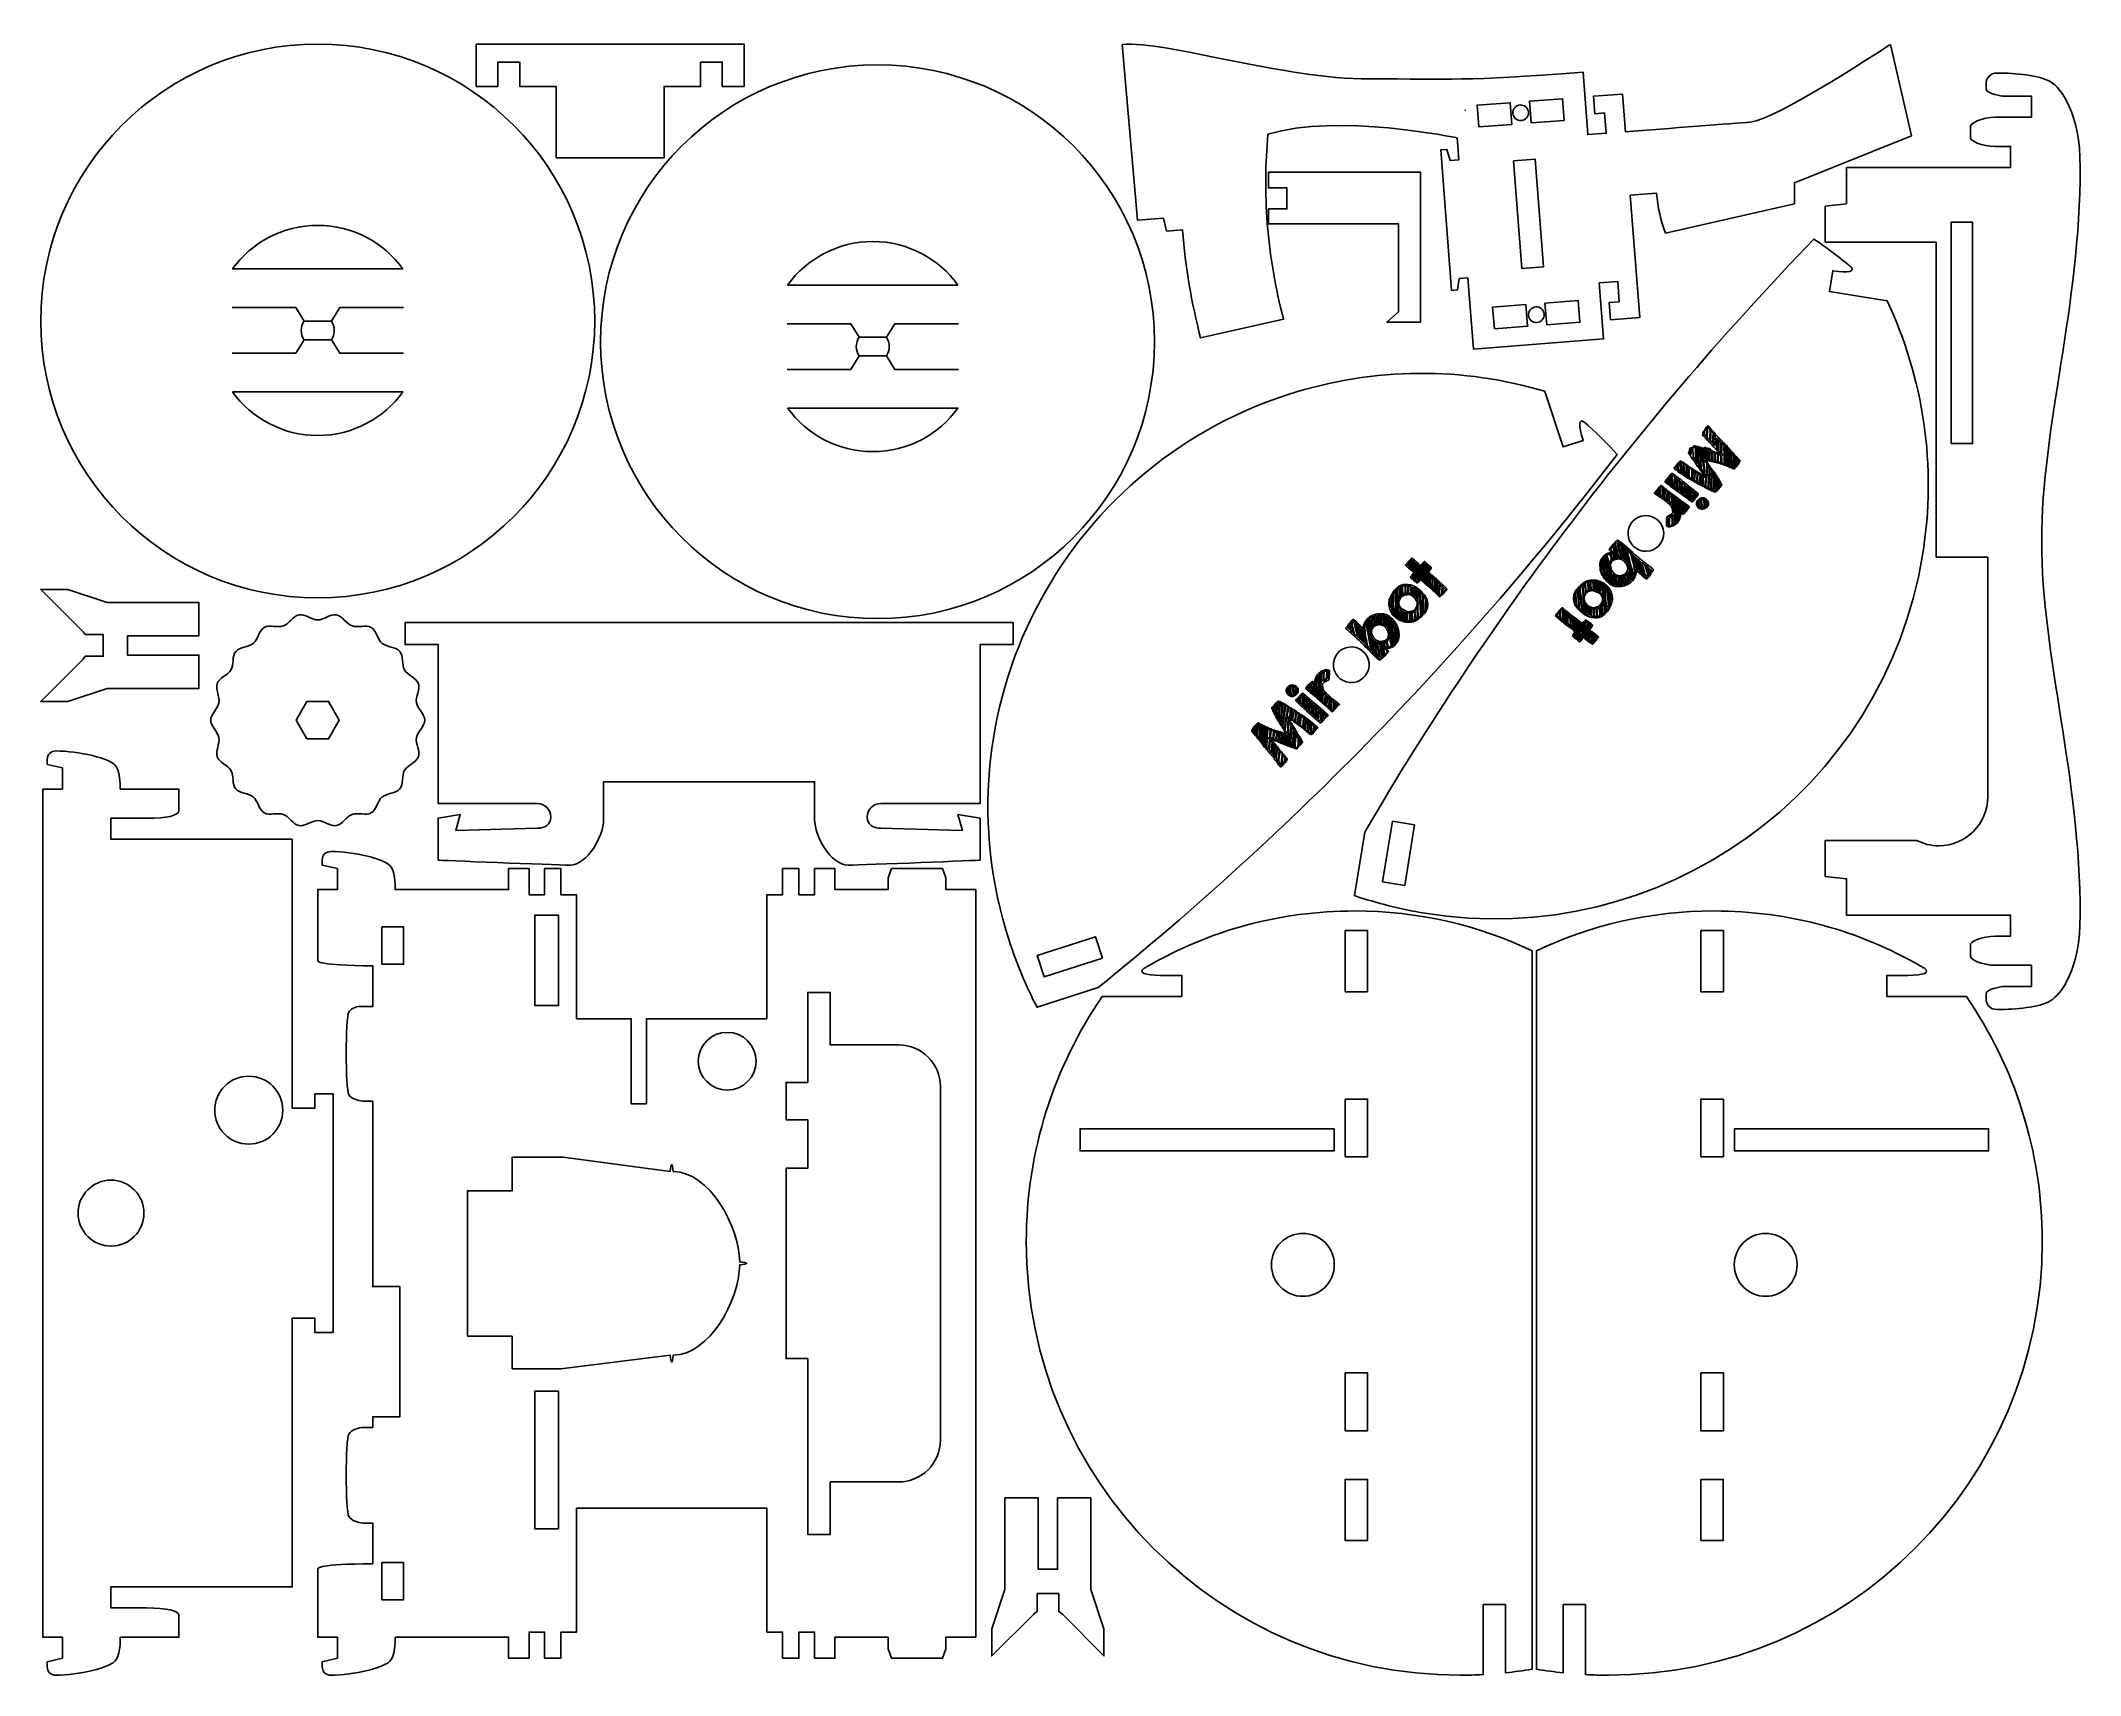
# Model space of a CAD drawing. Extents: x -2 to 298, y -310 to -70.
import ezdxf

# ---------------------------------------------------------------- set-up
doc = ezdxf.new("R2010")
doc.units = 0
doc.header["$MEASUREMENT"] = 0
doc.layers.add('CUT', color=7, linetype='CONTINUOUS')
doc.layers.add('ETCH', color=7, linetype='CONTINUOUS')

msp = doc.modelspace()

# ---------------------------------------------------------------- linework, layer by layer
at = {"layer": 'CUT', "color": 7}
for points in [[(89.44, -86.8), (89.44, -76.3), (94.8, -76.3), (94.8, -72.73), (98, -72.73), (98, -76.3), (101.2, -76.3), (101.2, -70.08), (61.81, -70.08), (61.81, -76.3), (65, -76.3), (65, -72.73), (68.2, -72.73), (68.2, -76.3), (73.56, -76.3), (73.56, -86.8), (89.44, -86.8)], [(209.27, -82.27), (214.16, -81.89), (213.91, -78.7), (209.03, -79.08), (209.27, -82.27)], [(216.97, -81.67), (221.86, -81.3), (221.61, -78.11), (216.73, -78.48), (216.97, -81.67)], [(195.73, -110.99), (197.45, -109.49), (197.45, -96.53), (178.34, -96.53), (178.34, -94.33), (181.06, -94.33), (181.06, -91.23), (178.34, -91.23), (178.34, -88.93), (200.71, -88.93), (200.71, -110.98), (195.73, -110.99)], [(214.38, -87.26), (215.61, -103.09), (218.8, -102.84), (217.57, -87.01), (214.38, -87.26)], [(278.78, -128.86), (278.78, -96.29), (281.93, -96.29), (281.93, -128.86), (278.78, -128.86)], [(219.27, -111.39), (224.15, -111.01), (223.91, -107.82), (219.02, -108.2), (219.27, -111.39)], [(51.1, -108.84), (41.73, -108.84), (40.49, -110.84), (36.49, -110.84), (35.25, -108.84), (25.88, -108.84)], [(211.57, -111.98), (216.45, -111.6), (216.21, -108.41), (211.32, -108.79), (211.57, -111.98)], [(25.88, -115.58), (35.25, -115.58), (36.49, -113.59), (40.49, -113.59), (41.73, -115.58), (51.1, -115.58)], [(132.75, -111.22), (123.38, -111.22), (122.14, -113.21), (118.14, -113.21), (116.9, -111.22), (107.52, -111.22)], [(107.53, -117.96), (116.9, -117.96), (118.14, -115.96), (122.14, -115.96), (123.38, -117.96), (132.75, -117.96)], [(36.9, -172.31), (35.31, -169.56), (36.9, -166.81), (40.08, -166.81), (41.66, -169.56), (40.08, -172.31), (36.9, -172.31)], [(47.92, -205.48), (51.12, -205.48), (51.12, -199.98), (47.92, -199.98), (47.92, -205.48)], [(73.92, -198.27), (73.92, -211.52), (70.42, -211.52), (70.42, -198.27), (73.92, -198.27)], [(192.93, -209.52), (192.93, -200.52), (189.63, -200.52), (189.63, -209.52), (192.93, -209.52)], [(241.96, -209.52), (241.96, -200.52), (245.26, -200.52), (245.26, -209.52), (241.96, -209.52)], [(189.63, -225.3), (192.93, -225.3), (192.93, -233.8), (189.63, -233.8), (189.63, -225.3)], [(245.26, -225.3), (241.96, -225.3), (241.96, -233.8), (245.26, -233.8), (245.26, -225.3)], [(188, -229.68), (188, -232.93), (150.63, -232.93), (150.63, -229.68), (188, -229.68)], [(246.89, -229.68), (246.89, -232.93), (284.26, -232.93), (284.26, -229.68), (246.89, -229.68)], [(189.63, -265.6), (192.93, -265.6), (192.93, -274.1), (189.63, -274.1), (189.63, -265.6)], [(245.26, -265.6), (241.96, -265.6), (241.96, -274.1), (245.26, -274.1), (245.26, -265.6)], [(73.92, -288.54), (73.92, -268.29), (70.42, -268.29), (70.42, -288.54), (73.92, -288.54)], [(192.93, -290.27), (192.93, -281.27), (189.64, -281.27), (189.64, -290.27), (192.93, -290.27)], [(241.96, -290.27), (241.96, -281.27), (245.25, -281.27), (245.25, -290.27), (241.96, -290.27)], [(51.12, -293.5), (47.92, -293.5), (47.92, -298.99), (51.12, -298.99), (51.12, -293.5)]]:
    msp.add_lwpolyline(points, dxfattribs=at)
at = {"layer": 'CUT'}
msp.add_lwpolyline([(51.12, -199.99), (47.92, -199.99), (47.92, -205.48), (51.12, -205.48), (51.12, -199.99)], dxfattribs=at)
at = {"layer": 'CUT', "color": 7}
for points, knots in [([(79.23, -110.82), (79.23, -133.32), (60.99, -151.56), (38.49, -151.56), (15.99, -151.56), (-2.25, -133.32), (-2.25, -110.82), (-2.25, -88.32), (15.99, -70.08), (38.49, -70.08), (60.99, -70.08), (79.23, -88.32), (79.23, -110.82)], [0, 0, 0, 0, 1, 1, 1, 2, 2, 2, 3, 3, 3, 4, 4, 4, 4]), ([(269.83, -70.12), (269.83, -70.12), (253.04, -81.26), (249.2, -81.56), (246.66, -81.75), (237.07, -82.5), (230.84, -82.98), (230.84, -82.98), (230.41, -77.43), (230.41, -77.43), (230.41, -77.43), (226.13, -77.76), (226.13, -77.76), (226.13, -77.76), (226.33, -80.32), (226.33, -80.32), (226.33, -80.32), (227.79, -80.2), (227.79, -80.2), (227.79, -80.2), (228.02, -83.19), (228.02, -83.19), (228.02, -83.19), (225.32, -83.4), (225.32, -83.4), (225.32, -83.4), (224.61, -74.2), (224.61, -74.2), (206.65, -75.59), (205.68, -75.18), (193.16, -75.21), (180.64, -75.25), (163.35, -69.59), (156.83, -70.12), (156.83, -70.12), (159.06, -95.97), (159.06, -95.97), (159.06, -95.97), (162.9, -95.68), (162.9, -95.68), (162.9, -95.68), (163.35, -97.6), (163.35, -97.6), (163.35, -97.6), (165.7, -97.42), (165.7, -97.42), (165.7, -97.42), (165.7, -97.42), (165.7, -97.42), (166.12, -102.88), (167.02, -108.2), (168.36, -113.32), (168.36, -113.32), (168.36, -113.32), (168.36, -113.32), (168.36, -113.32), (180.57, -110.57), (180.57, -110.57), (180.57, -110.57), (180.57, -110.57), (180.57, -110.57), (179.36, -106.03), (178.55, -101.31), (178.17, -96.46), (177.83, -92.01), (177.87, -87.63), (178.26, -83.34), (178.26, -83.34), (178.25, -83.34), (178.25, -83.34), (188.49, -80.16), (206.1, -83.88), (206.1, -83.88), (206.1, -83.88), (206.35, -87.09), (206.35, -87.09), (206.35, -87.09), (205.06, -87.19), (205.06, -87.19), (205.06, -87.19), (204.58, -85.57), (204.58, -85.57), (204.58, -85.57), (203.68, -85.64), (203.68, -85.64), (203.68, -85.64), (205.27, -106.32), (205.27, -106.32), (205.27, -106.32), (206.17, -106.25), (206.17, -106.25), (206.17, -106.25), (206.4, -104.58), (206.4, -104.58), (206.4, -104.58), (207.69, -104.48), (207.69, -104.48), (207.69, -104.48), (208.5, -114.95), (208.5, -114.95), (208.5, -114.95), (227.64, -113.47), (227.64, -113.47), (227.64, -113.47), (227, -105.21), (227, -105.21), (227, -105.21), (229.71, -105), (229.71, -105), (229.71, -105), (229.94, -107.99), (229.94, -107.99), (229.94, -107.99), (228.47, -108.1), (228.47, -108.1), (228.47, -108.1), (228.67, -110.66), (228.67, -110.66), (228.67, -110.66), (232.95, -110.33), (232.95, -110.33), (232.95, -110.33), (231.56, -92.33), (231.56, -92.33), (231.56, -92.33), (235.43, -92.03), (235.43, -92.03), (235.59, -94.09), (236.05, -96.06), (236.77, -97.89), (236.77, -97.89), (255.71, -93.56), (255.71, -93.56), (255.71, -93.56), (255.74, -90.47), (255.74, -90.47), (255.74, -90.47), (272.93, -83.57), (272.93, -83.57), (272.93, -83.57), (269.83, -70.12), (269.83, -70.12)], [0, 0, 0, 0, 1, 1, 1, 2, 2, 2, 3, 3, 3, 4, 4, 4, 5, 5, 5, 6, 6, 6, 7, 7, 7, 8, 8, 8, 9, 9, 9, 10, 10, 10, 11, 11, 11, 12, 12, 12, 13, 13, 13, 14, 14, 14, 15, 15, 15, 16, 16, 16, 17, 17, 17, 18, 18, 18, 19, 19, 19, 20, 20, 20, 21, 21, 21, 22, 22, 22, 23, 23, 23, 24, 24, 24, 25, 25, 25, 26, 26, 26, 27, 27, 27, 28, 28, 28, 29, 29, 29, 30, 30, 30, 31, 31, 31, 32, 32, 32, 33, 33, 33, 34, 34, 34, 35, 35, 35, 36, 36, 36, 37, 37, 37, 38, 38, 38, 39, 39, 39, 40, 40, 40, 41, 41, 41, 42, 42, 42, 43, 43, 43, 44, 44, 44, 45, 45, 45, 46, 46, 46, 47, 47, 47, 47]), ([(161.58, -113.88), (161.58, -136.38), (143.34, -154.62), (120.84, -154.62), (98.34, -154.62), (80.1, -136.38), (80.1, -113.88), (80.1, -91.38), (98.34, -73.14), (120.84, -73.14), (143.34, -73.14), (161.58, -91.38), (161.58, -113.88)], [0, 0, 0, 0, 1, 1, 1, 2, 2, 2, 3, 3, 3, 4, 4, 4, 4]), ([(293.34, -210.87), (294.94, -209.91), (297.75, -206.33), (297.75, -198.23), (297.75, -177.67), (292.08, -160.16), (292.08, -143.24), (292.08, -126.31), (297.75, -108.8), (297.75, -88.24), (297.75, -80.14), (294.94, -76.56), (293.35, -75.6), (291.75, -74.65), (288.23, -74.34), (285.58, -74.34), (284.52, -74.34), (283.91, -75.01), (283.91, -75.94), (283.91, -76.87), (283.9, -76.17), (283.91, -76.68), (283.93, -77.42), (286.43, -77.74), (286.43, -77.74), (286.43, -77.74), (290.57, -77.74), (290.57, -77.74), (290.57, -77.74), (290.57, -80.84), (290.57, -80.84), (285.46, -80.84), (286.24, -80.84), (285.28, -80.84), (283.39, -80.84), (281.28, -81.78), (281.63, -82.33), (281.63, -82.33), (281.63, -83.8), (281.63, -83.8), (281.28, -84.26), (283.39, -85.14), (285.28, -85.14), (285.32, -85.14), (285.34, -85.14), (285.34, -85.14), (285.66, -85.14), (286.29, -85.14), (287.5, -85.14), (287.5, -85.14), (287.5, -88.24), (287.5, -88.24), (287.5, -88.24), (277.37, -88.24), (277.37, -88.24), (277.37, -88.24), (276.56, -88.24), (276.56, -88.24), (276.56, -88.24), (263.35, -88.24), (263.35, -88.24), (263.35, -88.24), (263.35, -93.58), (263.35, -93.58), (263.35, -93.58), (260.25, -93.93), (260.25, -93.93), (260.25, -93.93), (260.25, -99.23), (260.25, -99.23), (260.25, -99.23), (263.35, -99.23), (263.35, -99.23), (263.35, -99.23), (269.15, -99.23), (269.15, -99.23), (269.15, -99.23), (276.56, -99.23), (276.56, -99.23), (276.56, -99.23), (276.56, -145.56), (276.56, -145.56), (276.56, -145.56), (284.15, -145.56), (284.15, -145.56), (284.15, -145.56), (284.15, -180.61), (284.15, -180.61), (284.15, -180.61), (284.14, -180.61), (284.14, -180.61), (284.14, -180.69), (284.15, -180.76), (284.15, -180.84), (284.15, -184.82), (280.93, -188.04), (276.96, -188.04), (275.77, -188.04), (274.66, -187.75), (273.68, -187.24), (273.68, -187.24), (269.15, -187.24), (269.15, -187.24), (269.15, -187.24), (263.35, -187.24), (263.35, -187.24), (263.35, -187.24), (260.25, -187.24), (260.25, -187.24), (260.25, -187.24), (260.25, -192.54), (260.25, -192.54), (260.25, -192.54), (263.35, -192.89), (263.35, -192.89), (263.35, -192.89), (263.35, -198.23), (263.35, -198.23), (263.35, -198.23), (276.55, -198.23), (276.55, -198.23), (276.55, -198.23), (281.42, -198.23), (281.42, -198.23), (281.42, -198.23), (287.49, -198.23), (287.49, -198.23), (287.49, -198.23), (287.49, -201.34), (287.49, -201.34), (286.29, -201.34), (285.66, -201.34), (285.34, -201.34), (285.32, -201.34), (285.3, -201.34), (285.28, -201.34), (283.39, -201.34), (281.28, -202.21), (281.63, -202.67), (281.63, -202.67), (281.63, -204.14), (281.63, -204.14), (281.28, -204.69), (283.39, -205.63), (285.28, -205.63), (286.24, -205.63), (285.46, -205.63), (290.57, -205.63), (290.57, -205.63), (290.57, -208.73), (290.57, -208.73), (290.57, -208.73), (286.43, -208.73), (286.43, -208.73), (286.43, -208.73), (283.93, -209.06), (283.91, -209.79), (283.9, -210.3), (283.91, -209.6), (283.91, -210.53), (283.91, -211.46), (284.52, -212.13), (285.58, -212.13), (288.23, -212.13), (291.75, -211.82), (293.34, -210.87)], [0, 0, 0, 0, 1, 1, 1, 2, 2, 2, 3, 3, 3, 4, 4, 4, 5, 5, 5, 6, 6, 6, 7, 7, 7, 8, 8, 8, 9, 9, 9, 10, 10, 10, 11, 11, 11, 12, 12, 12, 13, 13, 13, 14, 14, 14, 15, 15, 15, 16, 16, 16, 17, 17, 17, 18, 18, 18, 19, 19, 19, 20, 20, 20, 21, 21, 21, 22, 22, 22, 23, 23, 23, 24, 24, 24, 25, 25, 25, 26, 26, 26, 27, 27, 27, 28, 28, 28, 29, 29, 29, 30, 30, 30, 31, 31, 31, 32, 32, 32, 33, 33, 33, 34, 34, 34, 35, 35, 35, 36, 36, 36, 37, 37, 37, 38, 38, 38, 39, 39, 39, 40, 40, 40, 41, 41, 41, 42, 42, 42, 43, 43, 43, 44, 44, 44, 45, 45, 45, 46, 46, 46, 47, 47, 47, 48, 48, 48, 49, 49, 49, 50, 50, 50, 51, 51, 51, 52, 52, 52, 53, 53, 53, 54, 54, 54, 55, 55, 55, 55]), ([(207.29, -79.76), (207.29, -79.78), (207.3, -79.81), (207.3, -79.83), (207.3, -79.83), (207.3, -79.83), (207.3, -79.83), (207.3, -79.83), (207.29, -79.76), (207.29, -79.76)], [0, 0, 0, 0, 1, 1, 1, 2, 2, 2, 3, 3, 3, 3]), ([(216.59, -80.1), (216.64, -80.73), (216.17, -81.29), (215.53, -81.33), (214.9, -81.38), (214.34, -80.91), (214.3, -80.28), (214.25, -79.64), (214.72, -79.09), (215.35, -79.04), (215.99, -78.99), (216.54, -79.47), (216.59, -80.1)], [0, 0, 0, 0, 1, 1, 1, 2, 2, 2, 3, 3, 3, 4, 4, 4, 4]), ([(51.02, -103.16), (48.21, -99.28), (43.65, -96.75), (38.49, -96.75), (33.33, -96.75), (28.77, -99.28), (25.96, -103.16), (25.96, -103.16), (51.02, -103.16), (51.02, -103.16)], [0, 0, 0, 0, 1, 1, 1, 2, 2, 2, 3, 3, 3, 3]), ([(132.67, -105.54), (129.86, -101.66), (125.29, -99.13), (120.14, -99.13), (114.98, -99.13), (110.42, -101.66), (107.61, -105.54), (107.61, -105.54), (132.67, -105.54), (132.67, -105.54)], [0, 0, 0, 0, 1, 1, 1, 2, 2, 2, 3, 3, 3, 3]), ([(36.49, -110.84), (36.22, -111.23), (36.06, -111.7), (36.06, -112.21), (36.06, -112.72), (36.22, -113.2), (36.49, -113.59)], [0, 0, 0, 0, 1, 1, 1, 2, 2, 2, 2]), ([(40.49, -113.59), (40.76, -113.2), (40.92, -112.72), (40.92, -112.21), (40.92, -111.7), (40.76, -111.23), (40.49, -110.84)], [0, 0, 0, 0, 1, 1, 1, 2, 2, 2, 2]), ([(218.88, -109.81), (218.93, -110.44), (218.46, -111), (217.83, -111.05), (217.19, -111.1), (216.64, -110.62), (216.59, -109.99), (216.54, -109.36), (217.02, -108.8), (217.65, -108.75), (218.28, -108.7), (218.83, -109.18), (218.88, -109.81)], [0, 0, 0, 0, 1, 1, 1, 2, 2, 2, 3, 3, 3, 4, 4, 4, 4]), ([(118.14, -113.21), (117.87, -113.6), (117.71, -114.08), (117.71, -114.59), (117.71, -115.1), (117.87, -115.57), (118.14, -115.96)], [0, 0, 0, 0, 1, 1, 1, 2, 2, 2, 2]), ([(122.14, -115.96), (122.41, -115.57), (122.56, -115.1), (122.56, -114.59), (122.56, -114.08), (122.41, -113.6), (122.14, -113.21)], [0, 0, 0, 0, 1, 1, 1, 2, 2, 2, 2]), ([(25.96, -121.26), (28.77, -125.14), (33.33, -127.67), (38.49, -127.67), (43.65, -127.67), (48.21, -125.14), (51.02, -121.26), (51.02, -121.26), (25.96, -121.26), (25.96, -121.26)], [0, 0, 0, 0, 1, 1, 1, 2, 2, 2, 3, 3, 3, 3]), ([(107.61, -123.64), (110.42, -127.52), (114.98, -130.04), (120.14, -130.04), (125.29, -130.04), (129.86, -127.52), (132.67, -123.64), (132.67, -123.64), (107.61, -123.64), (107.61, -123.64)], [0, 0, 0, 0, 1, 1, 1, 2, 2, 2, 3, 3, 3, 3]), ([(3.86, -156.43), (3.86, -156.43), (3.86, -156.43), (3.86, -156.43), (4.02, -156.59), (4.16, -156.77), (4.28, -156.96), (4.28, -156.96), (6.93, -156.96), (6.93, -156.96), (6.93, -156.96), (6.93, -160.16), (6.93, -160.16), (6.93, -160.16), (4.28, -160.16), (4.28, -160.16), (4.16, -160.35), (4.03, -160.53), (3.87, -160.69), (3.87, -160.69), (3.87, -160.69), (3.87, -160.69), (3.87, -160.69), (-2.25, -166.81), (-2.25, -166.81), (-2.25, -166.81), (1.75, -166.81), (1.75, -166.81), (1.75, -166.81), (7.5, -164.88), (7.5, -164.88), (7.5, -164.88), (21, -164.88), (21, -164.88), (21, -164.88), (21, -159.98), (21, -159.98), (21, -159.98), (10.5, -159.98), (10.5, -159.98), (10.5, -159.98), (10.5, -157.15), (10.5, -157.15), (10.5, -157.15), (21, -157.15), (21, -157.15), (21, -157.15), (21, -152.25), (21, -152.25), (21, -152.25), (7.5, -152.25), (7.5, -152.25), (7.5, -152.25), (1.75, -150.31), (1.75, -150.31), (1.75, -150.31), (-2.25, -150.31), (-2.25, -150.31), (-2.25, -150.31), (3.86, -156.43), (3.86, -156.43)], [0, 0, 0, 0, 1, 1, 1, 2, 2, 2, 3, 3, 3, 4, 4, 4, 5, 5, 5, 6, 6, 6, 7, 7, 7, 8, 8, 8, 9, 9, 9, 10, 10, 10, 11, 11, 11, 12, 12, 12, 13, 13, 13, 14, 14, 14, 15, 15, 15, 16, 16, 16, 17, 17, 17, 18, 18, 18, 19, 19, 19, 20, 20, 20, 20]), ([(54.24, -169.56), (54.24, -170.46), (53.17, -171.26), (53.01, -172.12), (52.86, -173.01), (53.59, -174.12), (53.29, -174.95), (52.99, -175.79), (51.71, -176.17), (51.26, -176.93), (50.82, -177.71), (51.12, -179.01), (50.55, -179.68), (49.98, -180.36), (48.65, -180.29), (47.97, -180.86), (47.29, -181.43), (47.13, -182.75), (46.36, -183.2), (45.6, -183.64), (44.37, -183.12), (43.53, -183.42), (42.71, -183.72), (42.11, -184.92), (41.22, -185.07), (40.36, -185.22), (39.39, -184.31), (38.49, -184.31), (37.59, -184.31), (36.61, -185.22), (35.75, -185.07), (34.87, -184.92), (34.27, -183.72), (33.44, -183.42), (32.6, -183.12), (31.38, -183.64), (30.61, -183.2), (29.84, -182.75), (29.69, -181.43), (29.01, -180.86), (28.33, -180.29), (27, -180.36), (26.43, -179.68), (25.86, -179), (26.16, -177.71), (25.71, -176.93), (25.27, -176.17), (23.99, -175.79), (23.69, -174.95), (23.39, -174.12), (24.12, -173.01), (23.96, -172.12), (23.81, -171.26), (22.74, -170.46), (22.74, -169.56), (22.74, -168.66), (23.81, -167.86), (23.96, -167), (24.12, -166.11), (23.39, -165), (23.69, -164.17), (23.99, -163.33), (25.27, -162.95), (25.71, -162.19), (26.16, -161.41), (25.86, -160.11), (26.43, -159.44), (27, -158.76), (28.33, -158.83), (29.01, -158.26), (29.69, -157.69), (29.84, -156.37), (30.61, -155.92), (31.38, -155.48), (32.6, -156), (33.44, -155.7), (34.27, -155.4), (34.87, -154.2), (35.75, -154.05), (36.61, -153.9), (37.59, -154.81), (38.49, -154.81), (39.39, -154.81), (40.36, -153.9), (41.22, -154.05), (42.11, -154.2), (42.71, -155.4), (43.53, -155.7), (44.37, -156), (45.6, -155.48), (46.36, -155.92), (47.13, -156.37), (47.29, -157.69), (47.97, -158.26), (48.65, -158.83), (49.98, -158.76), (50.55, -159.44), (51.12, -160.12), (50.82, -161.42), (51.26, -162.19), (51.71, -162.95), (52.99, -163.33), (53.29, -164.17), (53.59, -165), (52.86, -166.11), (53.01, -167), (53.17, -167.86), (54.24, -168.66), (54.24, -169.56)], [0, 0, 0, 0, 1, 1, 1, 2, 2, 2, 3, 3, 3, 4, 4, 4, 5, 5, 5, 6, 6, 6, 7, 7, 7, 8, 8, 8, 9, 9, 9, 10, 10, 10, 11, 11, 11, 12, 12, 12, 13, 13, 13, 14, 14, 14, 15, 15, 15, 16, 16, 16, 17, 17, 17, 18, 18, 18, 19, 19, 19, 20, 20, 20, 21, 21, 21, 22, 22, 22, 23, 23, 23, 24, 24, 24, 25, 25, 25, 26, 26, 26, 27, 27, 27, 28, 28, 28, 29, 29, 29, 30, 30, 30, 31, 31, 31, 32, 32, 32, 33, 33, 33, 34, 34, 34, 35, 35, 35, 36, 36, 36, 36]), ([(51.35, -155.19), (51.35, -155.19), (51.35, -158.44), (51.35, -158.44), (51.35, -158.44), (56.19, -158.44), (56.19, -158.44), (56.19, -158.44), (56.19, -181.81), (56.19, -181.81), (56.19, -181.81), (70.79, -181.81), (70.79, -181.81), (71.9, -181.81), (72.79, -182.71), (72.79, -183.81), (72.79, -184.92), (71.9, -185.46), (70.79, -185.46), (70.79, -185.46), (58.79, -185.81), (58.79, -185.81), (58.79, -185.81), (59.45, -183.43), (59.45, -183.43), (59.45, -183.43), (56.19, -183.97), (56.19, -183.97), (56.19, -183.97), (56.19, -190.15), (56.19, -190.15), (56.19, -190.15), (73.02, -190.88), (75.6, -190.88), (78.17, -190.88), (80.54, -186.61), (80.54, -184.21), (80.54, -181.81), (80.54, -178.61), (80.54, -178.61), (80.54, -178.61), (111.58, -178.61), (111.58, -178.61), (111.58, -178.61), (111.58, -181.81), (111.58, -184.21), (111.58, -186.61), (113.95, -190.88), (116.52, -190.88), (119.1, -190.88), (135.93, -190.15), (135.93, -190.15), (135.93, -190.15), (135.93, -183.98), (135.93, -183.98), (135.93, -183.98), (132.66, -183.43), (132.66, -183.43), (132.66, -183.43), (133.32, -185.81), (133.32, -185.81), (133.32, -185.81), (121.32, -185.46), (121.32, -185.46), (120.21, -185.46), (119.32, -184.92), (119.32, -183.81), (119.32, -182.71), (120.21, -181.81), (121.32, -181.81), (121.32, -181.81), (135.93, -181.81), (135.93, -181.81), (135.93, -181.81), (135.93, -158.44), (135.93, -158.44), (135.93, -158.44), (140.77, -158.44), (140.77, -158.44), (140.77, -158.44), (140.77, -155.19), (140.77, -155.19), (140.77, -155.19), (51.35, -155.19), (51.35, -155.19)], [0, 0, 0, 0, 1, 1, 1, 2, 2, 2, 3, 3, 3, 4, 4, 4, 5, 5, 5, 6, 6, 6, 7, 7, 7, 8, 8, 8, 9, 9, 9, 10, 10, 10, 11, 11, 11, 12, 12, 12, 13, 13, 13, 14, 14, 14, 15, 15, 15, 16, 16, 16, 17, 17, 17, 18, 18, 18, 19, 19, 19, 20, 20, 20, 21, 21, 21, 22, 22, 22, 23, 23, 23, 24, 24, 24, 25, 25, 25, 26, 26, 26, 27, 27, 27, 28, 28, 28, 28]), ([(38.05, -224.53), (38.05, -224.53), (38.05, -226.65), (38.05, -226.65), (38.05, -226.65), (34.75, -226.65), (34.75, -226.65), (34.75, -226.65), (34.75, -187.09), (34.75, -187.09), (34.75, -187.09), (8.07, -187.09), (8.07, -187.09), (8.07, -187.09), (8.07, -183.99), (8.07, -183.99), (10.36, -183.99), (12.4, -183.99), (13.36, -183.99), (16.2, -183.99), (18.07, -183.63), (18.07, -182.85), (18.07, -182.07), (18.07, -179.69), (18.07, -179.69), (18.07, -179.69), (9.43, -179.69), (9.43, -179.69), (9.43, -179.69), (9.54, -177.53), (8.85, -176.38), (8.1, -175.15), (3.18, -174.09), (0.01, -174.09), (-0.81, -174.09), (-1.29, -174.62), (-1.29, -175.34), (-1.29, -176.07), (-1.29, -176.07), (-1.29, -176.07), (-1.29, -176.07), (0.93, -176.59), (0.93, -176.59), (0.93, -176.59), (0.93, -179.69), (0.93, -179.69), (0.93, -179.69), (0.93, -179.69), (0.93, -179.69), (0.93, -179.69), (-1.93, -179.69), (-1.93, -179.69), (-1.93, -179.69), (-1.93, -183.6), (-1.93, -183.6), (-1.93, -183.6), (-1.93, -183.6), (-1.93, -183.6), (-1.93, -183.6), (-1.93, -187.09), (-1.93, -187.09), (-1.93, -187.09), (-1.93, -187.45), (-1.93, -187.45), (-1.93, -187.45), (-1.93, -297.09), (-1.93, -297.09), (-1.93, -297.09), (-1.93, -297.09), (-1.93, -297.09), (-1.93, -297.09), (-1.93, -300.58), (-1.93, -300.58), (-1.93, -300.58), (-1.93, -300.58), (-1.93, -300.58), (-1.93, -300.58), (-1.93, -304.49), (-1.93, -304.49), (-1.93, -304.49), (0.93, -304.49), (0.93, -304.49), (0.93, -304.49), (0.93, -304.49), (0.93, -304.49), (0.93, -304.49), (0.93, -307.59), (0.93, -307.59), (0.93, -307.59), (-1.29, -308.11), (-1.29, -308.11), (-1.29, -308.11), (-1.29, -308.11), (-1.29, -308.83), (-1.29, -309.56), (-0.81, -310.08), (0.02, -310.08), (3.18, -310.08), (8.1, -309.03), (8.85, -307.79), (9.54, -306.64), (9.44, -304.49), (9.44, -304.49), (9.44, -304.49), (18.07, -304.49), (18.07, -304.49), (18.07, -304.49), (18.07, -302.1), (18.07, -301.32), (18.07, -300.55), (16.2, -300.19), (13.36, -300.19), (12.4, -300.19), (10.36, -300.19), (8.07, -300.19), (8.07, -300.19), (8.07, -297.09), (8.07, -297.09), (8.07, -297.09), (34.75, -297.09), (34.75, -297.09), (34.75, -297.09), (34.75, -257.53), (34.75, -257.53), (34.75, -257.53), (38.05, -257.53), (38.05, -257.53), (38.05, -257.53), (38.05, -259.64), (38.05, -259.64), (38.05, -259.64), (40.74, -259.64), (40.74, -259.64), (40.74, -259.64), (40.74, -224.53), (40.74, -224.53), (40.74, -224.53), (38.05, -224.53), (38.05, -224.53)], [0, 0, 0, 0, 1, 1, 1, 2, 2, 2, 3, 3, 3, 4, 4, 4, 5, 5, 5, 6, 6, 6, 7, 7, 7, 8, 8, 8, 9, 9, 9, 10, 10, 10, 11, 11, 11, 12, 12, 12, 13, 13, 13, 14, 14, 14, 15, 15, 15, 16, 16, 16, 17, 17, 17, 18, 18, 18, 19, 19, 19, 20, 20, 20, 21, 21, 21, 22, 22, 22, 23, 23, 23, 24, 24, 24, 25, 25, 25, 26, 26, 26, 27, 27, 27, 28, 28, 28, 29, 29, 29, 30, 30, 30, 31, 31, 31, 32, 32, 32, 33, 33, 33, 34, 34, 34, 35, 35, 35, 36, 36, 36, 37, 37, 37, 38, 38, 38, 39, 39, 39, 40, 40, 40, 41, 41, 41, 42, 42, 42, 43, 43, 43, 44, 44, 44, 45, 45, 45, 46, 46, 46, 46]), ([(38.49, -294.39), (38.49, -294.39), (38.49, -304.49), (38.49, -304.49), (38.49, -304.49), (41.38, -304.49), (41.38, -304.49), (41.38, -304.49), (41.38, -307.58), (41.38, -307.58), (41.38, -307.58), (39.16, -308.11), (39.16, -308.11), (39.16, -308.11), (39.16, -308.11), (39.16, -308.83), (39.16, -309.56), (39.64, -310.08), (40.46, -310.08), (43.63, -310.08), (48.55, -309.03), (49.3, -307.79), (49.99, -306.64), (49.88, -304.49), (49.88, -304.49), (49.88, -304.49), (66.57, -304.49), (66.57, -304.49), (66.57, -304.49), (66.57, -307.59), (66.57, -307.59), (66.57, -307.59), (69.57, -307.59), (69.57, -307.59), (69.57, -307.59), (69.57, -304.49), (69.57, -304.49), (69.57, -304.49), (69.57, -304.34), (69.57, -304.34), (69.57, -304.34), (69.57, -303.73), (69.57, -303.73), (69.57, -303.73), (71.87, -303.73), (71.87, -303.73), (71.87, -303.73), (71.87, -307.59), (71.87, -307.59), (71.87, -307.59), (74.27, -307.59), (74.27, -307.59), (74.27, -307.59), (74.27, -303.73), (74.27, -303.73), (74.27, -303.73), (76.57, -303.73), (76.57, -303.73), (76.57, -303.73), (76.57, -285.48), (76.57, -285.48), (76.57, -285.48), (104.57, -285.48), (104.57, -285.48), (104.57, -285.48), (104.57, -303.73), (104.57, -303.73), (104.57, -303.73), (106.87, -303.73), (106.87, -303.73), (106.87, -303.73), (106.87, -307.58), (106.87, -307.58), (106.87, -307.58), (109.27, -307.58), (109.27, -307.58), (109.27, -307.58), (109.27, -303.73), (109.27, -303.73), (109.27, -303.73), (111.57, -303.73), (111.57, -303.73), (111.57, -303.73), (111.57, -304.49), (111.57, -304.49), (111.57, -304.49), (111.57, -304.49), (111.57, -304.49), (111.57, -304.49), (111.57, -307.58), (111.57, -307.58), (111.57, -307.58), (114.57, -307.58), (114.57, -307.58), (114.57, -307.58), (114.57, -304.49), (114.57, -304.49), (114.57, -304.49), (122.39, -304.49), (122.39, -304.49), (122.39, -304.49), (122.39, -306.22), (122.39, -306.22), (122.39, -306.22), (122.89, -307.58), (122.89, -307.58), (122.89, -307.58), (130.39, -307.58), (130.39, -307.58), (130.39, -307.58), (130.89, -306.22), (130.89, -306.22), (130.89, -306.22), (130.89, -304.49), (130.89, -304.49), (130.89, -304.49), (135.28, -304.49), (135.28, -304.49), (135.28, -304.49), (135.28, -194.49), (135.28, -194.49), (135.28, -194.49), (130.89, -194.49), (130.89, -194.49), (130.89, -194.49), (130.89, -192.76), (130.89, -192.76), (130.89, -192.76), (130.39, -191.39), (130.39, -191.39), (130.39, -191.39), (122.89, -191.39), (122.89, -191.39), (122.89, -191.39), (122.39, -192.76), (122.39, -192.76), (122.39, -192.76), (122.39, -194.49), (122.39, -194.49), (122.39, -194.49), (114.57, -194.49), (114.57, -194.49), (114.57, -194.49), (114.57, -191.39), (114.57, -191.39), (114.57, -191.39), (111.57, -191.39), (111.57, -191.39), (111.57, -191.39), (111.57, -194.49), (111.57, -194.49), (111.57, -194.49), (111.57, -194.76), (111.57, -194.76), (111.57, -194.76), (111.57, -195.24), (111.57, -195.24), (111.57, -195.24), (109.27, -195.24), (109.27, -195.24), (109.27, -195.24), (109.27, -191.39), (109.27, -191.39), (109.27, -191.39), (106.87, -191.39), (106.87, -191.39), (106.87, -191.39), (106.87, -195.24), (106.87, -195.24), (106.87, -195.24), (104.57, -195.24), (104.57, -195.24), (104.57, -195.24), (104.57, -213.49), (104.57, -213.49), (104.57, -213.49), (86.84, -213.49), (86.84, -213.49), (86.84, -213.49), (86.84, -225.99), (86.84, -225.99), (86.84, -225.99), (84.59, -225.99), (84.59, -225.99), (84.59, -225.99), (84.59, -213.49), (84.59, -213.49), (84.59, -213.49), (76.57, -213.49), (76.57, -213.49), (76.57, -213.49), (76.57, -195.24), (76.57, -195.24), (76.57, -195.24), (74.27, -195.24), (74.27, -195.24), (74.27, -195.24), (74.27, -191.39), (74.27, -191.39), (74.27, -191.39), (71.87, -191.39), (71.87, -191.39), (71.87, -191.39), (71.87, -195.24), (71.87, -195.24), (71.87, -195.24), (69.57, -195.24), (69.57, -195.24), (69.57, -195.24), (69.57, -194.49), (69.57, -194.49), (69.57, -194.49), (69.57, -194.49), (69.57, -194.49), (69.57, -194.49), (69.57, -191.39), (69.57, -191.39), (69.57, -191.39), (66.57, -191.39), (66.57, -191.39), (66.57, -191.39), (66.57, -194.49), (66.57, -194.49), (66.57, -194.49), (49.88, -194.49), (49.88, -194.49), (49.88, -194.45), (49.98, -192.32), (49.3, -191.18), (48.55, -189.95), (43.63, -188.89), (40.46, -188.89), (39.64, -188.89), (39.16, -189.41), (39.16, -190.14), (39.16, -190.87), (39.16, -190.87), (39.16, -190.87), (39.16, -190.87), (41.38, -191.39), (41.38, -191.39), (41.38, -191.39), (41.38, -194.49), (41.38, -194.49), (41.38, -194.49), (38.49, -194.49), (38.49, -194.49), (38.49, -194.49), (38.49, -204.98), (38.49, -204.98), (38.49, -204.98), (38.49, -205.69), (46.58, -205.69), (46.58, -205.69), (46.58, -211.69), (46.58, -211.69), (46.58, -211.69), (44.42, -211.69), (44.42, -211.69), (43.86, -211.83), (43.34, -212.08), (43.05, -212.53), (42.57, -213.3), (42.57, -223.89), (43.05, -224.65), (43.46, -225.29), (44.35, -225.53), (45.13, -225.61), (45.13, -225.61), (46.58, -225.61), (46.58, -225.61), (46.58, -225.61), (46.58, -225.62), (46.58, -225.62), (46.58, -225.62), (46.58, -252.91), (46.58, -252.91), (46.58, -252.91), (50.59, -252.91), (50.59, -252.91), (50.59, -252.91), (50.59, -272.04), (50.59, -272.04), (50.59, -272.04), (46.58, -272.04), (46.58, -272.04), (46.58, -272.04), (46.58, -273.62), (46.58, -273.62), (46.58, -273.62), (45.27, -273.62), (45.27, -273.62), (44.45, -273.69), (43.48, -273.92), (43.05, -274.6), (42.57, -275.37), (42.57, -285.95), (43.05, -286.72), (43.47, -287.38), (44.38, -287.61), (45.18, -287.69), (45.18, -287.69), (46.58, -287.69), (46.58, -287.69), (46.58, -287.69), (46.58, -293.69), (46.58, -293.69), (38.51, -293.69), (38.49, -294.39), (38.49, -294.39)], [0, 0, 0, 0, 1, 1, 1, 2, 2, 2, 3, 3, 3, 4, 4, 4, 5, 5, 5, 6, 6, 6, 7, 7, 7, 8, 8, 8, 9, 9, 9, 10, 10, 10, 11, 11, 11, 12, 12, 12, 13, 13, 13, 14, 14, 14, 15, 15, 15, 16, 16, 16, 17, 17, 17, 18, 18, 18, 19, 19, 19, 20, 20, 20, 21, 21, 21, 22, 22, 22, 23, 23, 23, 24, 24, 24, 25, 25, 25, 26, 26, 26, 27, 27, 27, 28, 28, 28, 29, 29, 29, 30, 30, 30, 31, 31, 31, 32, 32, 32, 33, 33, 33, 34, 34, 34, 35, 35, 35, 36, 36, 36, 37, 37, 37, 38, 38, 38, 39, 39, 39, 40, 40, 40, 41, 41, 41, 42, 42, 42, 43, 43, 43, 44, 44, 44, 45, 45, 45, 46, 46, 46, 47, 47, 47, 48, 48, 48, 49, 49, 49, 50, 50, 50, 51, 51, 51, 52, 52, 52, 53, 53, 53, 54, 54, 54, 55, 55, 55, 56, 56, 56, 57, 57, 57, 58, 58, 58, 59, 59, 59, 60, 60, 60, 61, 61, 61, 62, 62, 62, 63, 63, 63, 64, 64, 64, 65, 65, 65, 66, 66, 66, 67, 67, 67, 68, 68, 68, 69, 69, 69, 70, 70, 70, 71, 71, 71, 72, 72, 72, 73, 73, 73, 74, 74, 74, 75, 75, 75, 76, 76, 76, 77, 77, 77, 78, 78, 78, 79, 79, 79, 80, 80, 80, 81, 81, 81, 82, 82, 82, 83, 83, 83, 84, 84, 84, 85, 85, 85, 86, 86, 86, 87, 87, 87, 88, 88, 88, 89, 89, 89, 90, 90, 90, 91, 91, 91, 92, 92, 92, 93, 93, 93, 94, 94, 94, 95, 95, 95, 96, 96, 96, 97, 97, 97, 98, 98, 98, 99, 99, 99, 100, 100, 100, 101, 101, 101, 102, 102, 102, 103, 103, 103, 103]), ([(160.68, -205.7), (160.68, -205.7), (160.71, -205.69), (160.71, -205.69), (160.66, -205.72), (160.61, -205.74), (160.56, -205.76), (160.38, -205.87), (160.19, -205.98), (160.01, -206.09), (159.21, -206.69), (160.13, -207.11), (162.48, -207.11), (162.48, -207.11), (165.59, -207.11), (165.59, -207.11), (165.59, -207.11), (165.59, -210.21), (165.59, -210.21), (165.59, -210.21), (153.91, -210.21), (153.91, -210.21), (153.9, -210.21), (153.89, -210.22), (153.89, -210.23), (146.84, -220.48), (142.72, -232.9), (142.72, -246.28), (142.72, -281.52), (171.28, -310.08), (206.52, -310.08), (207.66, -310.08), (208.79, -310.05), (209.91, -309.99), (209.91, -309.99), (209.91, -299.7), (209.91, -299.7), (209.91, -299.7), (213.21, -299.7), (213.21, -299.7), (213.21, -299.7), (213.21, -309.73), (213.21, -309.73), (214.53, -309.59), (215.84, -309.42), (217.13, -309.2), (217.13, -309.2), (217.13, -203.49), (217.13, -203.49), (209.21, -199.73), (200.36, -197.63), (191.01, -197.63), (179.97, -197.63), (169.61, -200.56), (160.68, -205.7)], [0, 0, 0, 0, 1, 1, 1, 2, 2, 2, 3, 3, 3, 4, 4, 4, 5, 5, 5, 6, 6, 6, 7, 7, 7, 8, 8, 8, 9, 9, 9, 10, 10, 10, 11, 11, 11, 12, 12, 12, 13, 13, 13, 14, 14, 14, 15, 15, 15, 16, 16, 16, 17, 17, 17, 18, 18, 18, 18]), ([(274.21, -205.7), (274.21, -205.7), (274.18, -205.69), (274.18, -205.69), (274.23, -205.72), (274.28, -205.74), (274.33, -205.76), (274.51, -205.87), (274.7, -205.98), (274.88, -206.09), (275.68, -206.69), (274.76, -207.11), (272.41, -207.11), (272.41, -207.11), (269.3, -207.11), (269.3, -207.11), (269.3, -207.11), (269.3, -210.21), (269.3, -210.21), (269.3, -210.21), (280.98, -210.21), (280.98, -210.21), (280.99, -210.21), (281, -210.22), (281, -210.23), (288.05, -220.48), (292.17, -232.9), (292.17, -246.28), (292.17, -281.52), (263.61, -310.08), (228.37, -310.08), (227.23, -310.08), (226.1, -310.05), (224.98, -309.99), (224.98, -309.99), (224.98, -299.7), (224.98, -299.7), (224.98, -299.7), (221.68, -299.7), (221.68, -299.7), (221.68, -299.7), (221.68, -309.73), (221.68, -309.73), (220.36, -309.59), (219.05, -309.42), (217.76, -309.2), (217.76, -309.2), (217.76, -203.49), (217.76, -203.49), (225.68, -199.73), (234.53, -197.63), (243.88, -197.63), (254.92, -197.63), (265.28, -200.56), (274.21, -205.7)], [0, 0, 0, 0, 1, 1, 1, 2, 2, 2, 3, 3, 3, 4, 4, 4, 5, 5, 5, 6, 6, 6, 7, 7, 7, 8, 8, 8, 9, 9, 9, 10, 10, 10, 11, 11, 11, 12, 12, 12, 13, 13, 13, 14, 14, 14, 15, 15, 15, 16, 16, 16, 17, 17, 17, 18, 18, 18, 18]), ([(107.38, -235.49), (107.38, -235.49), (107.38, -263.49), (107.38, -263.49), (107.38, -263.49), (110.58, -263.49), (110.58, -263.49), (110.58, -263.49), (110.58, -281.64), (110.58, -281.64), (110.58, -281.64), (110.58, -289.36), (110.58, -289.36), (110.58, -289.36), (113.88, -289.36), (113.88, -289.36), (113.88, -289.36), (113.88, -281.64), (113.88, -281.64), (113.88, -281.64), (123.93, -281.64), (123.93, -281.64), (127.31, -281.64), (130.08, -278.89), (130.08, -275.51), (130.08, -275.51), (130.08, -223.46), (130.08, -223.46), (130.08, -220.08), (127.34, -217.34), (123.95, -217.34), (123.95, -217.34), (113.88, -217.34), (113.88, -217.34), (113.88, -217.34), (113.88, -209.62), (113.88, -209.62), (113.88, -209.62), (110.58, -209.62), (110.58, -209.62), (110.58, -209.62), (110.58, -217.34), (110.58, -217.34), (110.58, -217.34), (110.58, -222.86), (110.58, -222.86), (110.58, -222.86), (107.38, -222.86), (107.38, -222.86), (107.38, -222.86), (107.38, -228.36), (107.38, -228.36), (107.38, -228.36), (110.58, -228.36), (110.58, -228.36), (110.58, -228.36), (110.58, -235.49), (110.58, -235.49), (110.58, -235.49), (107.38, -235.49), (107.38, -235.49)], [0, 0, 0, 0, 1, 1, 1, 2, 2, 2, 3, 3, 3, 4, 4, 4, 5, 5, 5, 6, 6, 6, 7, 7, 7, 8, 8, 8, 9, 9, 9, 10, 10, 10, 11, 11, 11, 12, 12, 12, 13, 13, 13, 14, 14, 14, 15, 15, 15, 16, 16, 16, 17, 17, 17, 18, 18, 18, 19, 19, 19, 20, 20, 20, 20]), ([(94.47, -219.74), (94.47, -217.4), (96.37, -215.49), (98.72, -215.49), (101.07, -215.49), (102.97, -217.4), (102.97, -219.74), (102.97, -222.09), (101.07, -223.99), (98.72, -223.99), (96.37, -223.99), (94.47, -222.09), (94.47, -219.74)], [0, 0, 0, 0, 1, 1, 1, 2, 2, 2, 3, 3, 3, 4, 4, 4, 4]), ([(33.34, -226.94), (33.34, -229.7), (31.1, -231.94), (28.34, -231.94), (25.58, -231.94), (23.34, -229.7), (23.34, -226.94), (23.34, -224.18), (25.58, -221.94), (28.34, -221.94), (31.1, -221.94), (33.34, -224.18), (33.34, -226.94)], [0, 0, 0, 0, 1, 1, 1, 2, 2, 2, 3, 3, 3, 4, 4, 4, 4]), ([(67.1, -260.19), (67.1, -260.19), (67.1, -265), (67.1, -265), (67.1, -265), (74.27, -265), (74.27, -265), (74.27, -265), (90.35, -263.01), (90.35, -263.01), (90.41, -263.65), (90.49, -264.01), (90.57, -264.01), (90.65, -264.01), (90.72, -263.65), (90.79, -263.01), (96.14, -262.89), (100.45, -255.05), (100.56, -249.71), (101.21, -249.64), (101.57, -249.56), (101.57, -249.49), (101.57, -249.41), (101.21, -249.33), (100.56, -249.26), (100.45, -243.92), (96.14, -236.08), (90.79, -235.96), (90.72, -235.32), (90.65, -234.96), (90.57, -234.96), (90.49, -234.96), (90.41, -235.32), (90.35, -235.96), (90.35, -235.96), (74.57, -233.85), (74.57, -233.85), (74.57, -233.85), (67.1, -233.85), (67.1, -233.85), (67.1, -233.85), (67.1, -238.79), (67.1, -238.79), (67.1, -238.79), (60.52, -238.79), (60.52, -238.79), (60.52, -238.79), (60.52, -260.19), (60.52, -260.19), (60.52, -260.19), (67.1, -260.19), (67.1, -260.19)], [0, 0, 0, 0, 1, 1, 1, 2, 2, 2, 3, 3, 3, 4, 4, 4, 5, 5, 5, 6, 6, 6, 7, 7, 7, 8, 8, 8, 9, 9, 9, 10, 10, 10, 11, 11, 11, 12, 12, 12, 13, 13, 13, 14, 14, 14, 15, 15, 15, 16, 16, 16, 17, 17, 17, 17]), ([(12.93, -242.09), (12.93, -244.77), (10.75, -246.94), (8.08, -246.94), (5.4, -246.94), (3.23, -244.77), (3.23, -242.09), (3.23, -239.41), (5.4, -237.24), (8.08, -237.24), (10.75, -237.24), (12.93, -239.41), (12.93, -242.09)], [0, 0, 0, 0, 1, 1, 1, 2, 2, 2, 3, 3, 3, 4, 4, 4, 4]), ([(183.41, -254.33), (180.86, -254.33), (178.78, -252.26), (178.78, -249.7), (178.78, -247.15), (180.86, -245.08), (183.41, -245.08), (185.96, -245.08), (188.03, -247.15), (188.03, -249.7), (188.03, -252.26), (185.96, -254.33), (183.41, -254.33)], [0, 0, 0, 0, 1, 1, 1, 2, 2, 2, 3, 3, 3, 4, 4, 4, 4]), ([(251.48, -254.33), (254.03, -254.33), (256.11, -252.26), (256.11, -249.7), (256.11, -247.15), (254.03, -245.08), (251.48, -245.08), (248.93, -245.08), (246.86, -247.15), (246.86, -249.7), (246.86, -252.26), (248.93, -254.33), (251.48, -254.33)], [0, 0, 0, 0, 1, 1, 1, 2, 2, 2, 3, 3, 3, 4, 4, 4, 4]), ([(143.76, -301.13), (143.76, -301.13), (143.76, -301.13), (143.76, -301.13), (143.92, -300.97), (144.1, -300.83), (144.3, -300.71), (144.3, -300.71), (144.3, -298.06), (144.3, -298.06), (144.3, -298.06), (147.5, -298.06), (147.5, -298.06), (147.5, -298.06), (147.5, -300.71), (147.5, -300.71), (147.68, -300.83), (147.86, -300.96), (148.02, -301.12), (148.02, -301.12), (148.02, -301.12), (148.02, -301.12), (148.02, -301.12), (154.14, -307.24), (154.14, -307.24), (154.14, -307.24), (154.14, -303.24), (154.14, -303.24), (154.14, -303.24), (152.21, -297.49), (152.21, -297.49), (152.21, -297.49), (152.21, -283.99), (152.21, -283.99), (152.21, -283.99), (147.31, -283.99), (147.31, -283.99), (147.31, -283.99), (147.31, -294.49), (147.31, -294.49), (147.31, -294.49), (144.48, -294.49), (144.48, -294.49), (144.48, -294.49), (144.48, -283.99), (144.48, -283.99), (144.48, -283.99), (139.58, -283.99), (139.58, -283.99), (139.58, -283.99), (139.58, -297.49), (139.58, -297.49), (139.58, -297.49), (137.64, -303.24), (137.64, -303.24), (137.64, -303.24), (137.64, -307.24), (137.64, -307.24), (137.64, -307.24), (143.76, -301.13), (143.76, -301.13)], [0, 0, 0, 0, 1, 1, 1, 2, 2, 2, 3, 3, 3, 4, 4, 4, 5, 5, 5, 6, 6, 6, 7, 7, 7, 8, 8, 8, 9, 9, 9, 10, 10, 10, 11, 11, 11, 12, 12, 12, 13, 13, 13, 14, 14, 14, 15, 15, 15, 16, 16, 16, 17, 17, 17, 18, 18, 18, 19, 19, 19, 20, 20, 20, 20])]:
    msp.add_open_spline(points, degree=3, knots=knots, dxfattribs=at)
at = {"layer": 'ETCH', "color": 7}
for points in [[(196.58, -184.44), (195.13, -193.32), (198.39, -193.86), (199.84, -184.97), (196.58, -184.44)], [(153.91, -204.57), (145.35, -207.34), (144.33, -204.2), (152.89, -201.43), (153.91, -204.57)]]:
    msp.add_lwpolyline(points, dxfattribs=at)
for points, knots in [([(263.38, -102.32), (263.38, -102.32), (263.35, -102.31), (263.35, -102.31), (263.39, -102.34), (263.43, -102.36), (263.47, -102.39), (263.65, -102.54), (263.82, -102.68), (264, -102.82), (264.66, -103.54), (263.69, -103.8), (261.37, -103.42), (261.37, -103.42), (261.35, -103.42), (261.35, -103.42), (261.35, -103.42), (260.85, -106.47), (260.85, -106.47), (260.85, -106.47), (269.34, -107.86), (269.34, -107.86), (269.34, -107.87), (269.35, -107.88), (269.36, -107.88), (274.65, -119.14), (276.72, -132.06), (274.56, -145.27), (268.88, -180.04), (236.09, -203.63), (201.32, -197.95), (197.75, -197.37), (194.3, -196.49), (190.98, -195.37), (190.98, -195.37), (192.51, -186.02), (192.51, -186.02), (211.1, -154.16), (233.34, -124.92), (258.58, -98.78), (260.24, -99.88), (261.84, -101.06), (263.38, -102.32)], [0, 0, 0, 0, 1, 1, 1, 2, 2, 2, 3, 3, 3, 4, 4, 4, 5, 5, 5, 6, 6, 6, 7, 7, 7, 8, 8, 8, 9, 9, 9, 10, 10, 10, 11, 11, 11, 12, 12, 12, 13, 13, 13, 14, 14, 14, 14]), ([(225.4, -126.23), (225.4, -126.23), (225.41, -126.26), (225.41, -126.26), (225.37, -126.22), (225.34, -126.19), (225.31, -126.16), (225.14, -126), (224.97, -125.85), (224.8, -125.7), (224, -125.15), (223.89, -126.15), (224.61, -128.38), (224.61, -128.38), (224.62, -128.41), (224.62, -128.41), (224.62, -128.41), (221.67, -129.36), (221.67, -129.36), (221.67, -129.36), (219.02, -121.18), (219.02, -121.18), (219.01, -121.17), (219, -121.17), (218.99, -121.16), (207.07, -117.62), (193.98, -117.52), (181.25, -121.64), (147.72, -132.48), (129.34, -168.45), (140.19, -201.98), (141.3, -205.42), (142.68, -208.7), (144.3, -211.81), (144.3, -211.81), (153.31, -208.89), (153.31, -208.89), (182.01, -185.71), (207.57, -159.33), (229.62, -130.45), (228.28, -128.97), (226.87, -127.57), (225.4, -126.23)], [0, 0, 0, 0, 1, 1, 1, 2, 2, 2, 3, 3, 3, 4, 4, 4, 5, 5, 5, 6, 6, 6, 7, 7, 7, 8, 8, 8, 9, 9, 9, 10, 10, 10, 11, 11, 11, 12, 12, 12, 13, 13, 13, 14, 14, 14, 14]), ([(236.45, -142.51), (236.68, -141.08), (235.71, -139.73), (234.28, -139.5), (232.85, -139.26), (231.5, -140.23), (231.27, -141.66), (231.03, -143.09), (232, -144.44), (233.43, -144.68), (234.86, -144.91), (236.21, -143.94), (236.45, -142.51)], [0, 0, 0, 0, 1, 1, 1, 2, 2, 2, 3, 3, 3, 4, 4, 4, 4]), ([(189.71, -158.91), (191.09, -158.46), (192.57, -159.22), (193.02, -160.6), (193.47, -161.98), (192.71, -163.46), (191.33, -163.9), (189.95, -164.35), (188.47, -163.59), (188.02, -162.21), (187.58, -160.83), (188.33, -159.35), (189.71, -158.91)], [0, 0, 0, 0, 1, 1, 1, 2, 2, 2, 3, 3, 3, 4, 4, 4, 4])]:
    msp.add_open_spline(points, degree=3, knots=knots, dxfattribs=at)
at = {"layer": 'ETCH', "color": 1}
for points, knots in [([(243.11, -126.4), (243.19, -126.47), (243.27, -126.55), (243.35, -126.63), (243.43, -126.71), (243.5, -126.79), (243.58, -126.88), (243.63, -126.96), (243.69, -127.03), (243.75, -127.1), (243.81, -127.17), (243.88, -127.24), (243.95, -127.31), (243.95, -127.31), (243.96, -127.32), (243.96, -127.32), (243.96, -127.32), (243.97, -127.32), (243.97, -127.32), (243.97, -127.32), (243.98, -127.33), (243.99, -127.33), (244, -127.33), (244.01, -127.33), (244.02, -127.33), (244.02, -127.33), (244.02, -127.34), (244.02, -127.34), (244.04, -127.35), (244.05, -127.37), (244.06, -127.38), (244.06, -127.4), (244.06, -127.41), (244.06, -127.43), (244.07, -127.45), (244.07, -127.47), (244.08, -127.49), (244.09, -127.5), (244.1, -127.52), (244.12, -127.54), (244.14, -127.55), (244.16, -127.57), (244.19, -127.6), (244.22, -127.63), (244.25, -127.67), (244.29, -127.7), (244.32, -127.74), (244.36, -127.78), (244.39, -127.81), (244.42, -127.84), (244.44, -127.86), (244.45, -127.87), (244.46, -127.88), (244.48, -127.9), (244.51, -127.93), (244.54, -127.96), (244.57, -128), (244.61, -128.04), (244.65, -128.08), (244.69, -128.13), (244.74, -128.17), (244.78, -128.22), (244.82, -128.27), (244.86, -128.31), (244.9, -128.35), (244.94, -128.39), (244.96, -128.42), (244.99, -128.45), (245.01, -128.48), (245.02, -128.49), (245.02, -128.49), (245.04, -128.5), (245.06, -128.52), (245.08, -128.53), (245.1, -128.55), (245.12, -128.57), (245.14, -128.59), (245.16, -128.61), (245.18, -128.63), (245.2, -128.64), (245.21, -128.66), (245.21, -128.66), (245.22, -128.67), (245.23, -128.68), (245.25, -128.71), (245.28, -128.73), (245.29, -128.75), (245.3, -128.75), (245.3, -128.75), (245.3, -128.76), (245.31, -128.77), (245.32, -128.78), (245.33, -128.79), (245.33, -128.79), (245.35, -128.81), (245.37, -128.81), (245.39, -128.82), (245.41, -128.82), (245.42, -128.82), (245.44, -128.84), (245.45, -128.84), (245.45, -128.85), (245.45, -128.85), (245.45, -128.85), (245.46, -128.86), (245.46, -128.86), (245.45, -128.87), (245.45, -128.87), (245.45, -128.88), (245.45, -128.9), (245.45, -128.91), (245.45, -128.91), (245.46, -128.94), (245.48, -128.97), (245.52, -129), (245.56, -129.03), (245.59, -129.05), (245.61, -129.07), (245.61, -129.07), (245.69, -129.14), (245.69, -129.14), (245.69, -129.14), (245.71, -129.15), (245.73, -129.14), (245.75, -129.14), (245.76, -129.14), (245.77, -129.14), (245.77, -129.14), (245.77, -129.14), (245.77, -129.14), (245.78, -129.14), (245.78, -129.14), (245.78, -129.15), (245.78, -129.15), (245.79, -129.16), (245.79, -129.16), (245.81, -129.16), (245.81, -129.17), (245.81, -129.19), (245.81, -129.2), (245.81, -129.21), (245.81, -129.22), (245.81, -129.23), (245.8, -129.25), (245.8, -129.26), (245.8, -129.27), (245.8, -129.28), (245.8, -129.3), (245.84, -129.36), (245.89, -129.42), (245.95, -129.47), (245.97, -129.49), (245.99, -129.5), (246.01, -129.5), (246.04, -129.51), (246.06, -129.52), (246.08, -129.53), (246.08, -129.53), (246.09, -129.54), (246.09, -129.54), (246.09, -129.55), (246.09, -129.56), (246.09, -129.58), (246.09, -129.6), (246.09, -129.61), (246.09, -129.61), (246.13, -129.68), (246.18, -129.74), (246.24, -129.8), (246.3, -129.85), (246.36, -129.9), (246.41, -129.95), (246.41, -129.95), (246.42, -129.96), (246.42, -129.98), (246.42, -129.99), (246.42, -130), (246.43, -130), (246.43, -130.01), (246.44, -130.02), (246.46, -130.04), (246.48, -130.05), (246.5, -130.07), (246.52, -130.09), (246.54, -130.12), (246.56, -130.13), (246.58, -130.15), (246.6, -130.17), (246.61, -130.18), (246.62, -130.18), (246.62, -130.19), (246.63, -130.2), (246.64, -130.22), (246.66, -130.24), (246.67, -130.26), (246.67, -130.26), (246.67, -130.26), (246.68, -130.27), (246.68, -130.27), (246.7, -130.28), (246.72, -130.29), (246.73, -130.28), (246.75, -130.27), (246.77, -130.28), (246.79, -130.29), (246.79, -130.29), (246.81, -130.31), (246.81, -130.31), (246.82, -130.32), (246.82, -130.34), (246.82, -130.36), (246.82, -130.39), (246.83, -130.41), (246.83, -130.42), (246.83, -130.42), (246.84, -130.43), (246.85, -130.45), (246.87, -130.47), (246.88, -130.49), (246.88, -130.5), (246.92, -130.54), (246.96, -130.59), (247, -130.63), (247.05, -130.67), (247.09, -130.72), (247.14, -130.75), (247.15, -130.76), (247.17, -130.77), (247.19, -130.77), (247.21, -130.78), (247.22, -130.79), (247.23, -130.8), (247.23, -130.8), (247.25, -130.81), (247.25, -130.81), (247.25, -130.81), (247.26, -130.83), (247.27, -130.85), (247.28, -130.88), (247.28, -130.89), (247.29, -130.9), (247.29, -130.9), (247.68, -131.29), (247.68, -131.29), (247.68, -131.3), (247.68, -131.31), (247.69, -131.33), (247.69, -131.34), (247.69, -131.35), (247.69, -131.36), (247.69, -131.37), (247.7, -131.38), (247.7, -131.39), (247.7, -131.41), (247.69, -131.42), (247.68, -131.44), (247.64, -131.55), (247.59, -131.65), (247.54, -131.76), (247.49, -131.86), (247.43, -131.96), (247.35, -132.06), (247.35, -132.06), (247.31, -132.11), (247.31, -132.11), (247.3, -132.13), (247.27, -132.16), (247.24, -132.2), (247.2, -132.25), (247.16, -132.3), (247.12, -132.35), (247.07, -132.4), (247.03, -132.45), (246.99, -132.49), (246.95, -132.54), (246.93, -132.57), (246.91, -132.58), (246.89, -132.59), (246.87, -132.59), (246.85, -132.58), (246.84, -132.57), (246.82, -132.57), (246.81, -132.56), (246.79, -132.56), (246.77, -132.55), (246.72, -132.54), (246.69, -132.54), (246.66, -132.53), (246.65, -132.53), (246.65, -132.53), (246.62, -132.53), (246.62, -132.53), (246.6, -132.52), (246.57, -132.51), (246.53, -132.48), (246.49, -132.46), (246.45, -132.43), (246.4, -132.41), (246.36, -132.38), (246.32, -132.37), (246.29, -132.35), (246.25, -132.34), (246.22, -132.35), (246.2, -132.38), (246.16, -132.34), (246.12, -132.3), (246.07, -132.27), (246.02, -132.24), (245.97, -132.21), (245.92, -132.19), (245.92, -132.18), (245.91, -132.18), (245.9, -132.18), (245.9, -132.18), (245.89, -132.18), (245.88, -132.18), (245.88, -132.18), (245.87, -132.18), (245.87, -132.18), (245.86, -132.18), (245.85, -132.17), (245.83, -132.17), (245.81, -132.17), (245.79, -132.17), (245.79, -132.17), (245.78, -132.17), (245.77, -132.16), (245.76, -132.15), (245.74, -132.14), (245.72, -132.13), (245.71, -132.12), (245.69, -132.11), (245.67, -132.1), (245.66, -132.09), (245.64, -132.08), (245.63, -132.07), (245.63, -132.07), (245.62, -132.07), (245.61, -132.07), (245.6, -132.07), (245.59, -132.06), (245.58, -132.06), (245.58, -132.06), (245.57, -132.06), (245.56, -132.06), (245.54, -132.06), (245.52, -132.06), (245.51, -132.06), (245.5, -132.06), (245.49, -132.06), (245.48, -132.05), (245.47, -132.05), (245.46, -132.04), (245.45, -132.03), (245.44, -132.03), (245.42, -132.02), (245.41, -132.01), (245.4, -132.01), (245.4, -132), (245.39, -132), (245.38, -132), (245.38, -132), (245.37, -131.99), (245.36, -131.99), (245.35, -131.98), (245.34, -131.98), (245.33, -131.98), (245.31, -131.97), (245.3, -131.97), (245.29, -131.97), (245.28, -131.96), (245.27, -131.96), (245.27, -131.96), (245.22, -131.94), (245.17, -131.92), (245.12, -131.89), (245.07, -131.86), (245.02, -131.85), (244.98, -131.86), (244.97, -131.86), (244.96, -131.86), (244.95, -131.87), (244.94, -131.88), (244.93, -131.88), (244.93, -131.88), (244.91, -131.88), (244.88, -131.87), (244.85, -131.85), (244.82, -131.83), (244.8, -131.81), (244.78, -131.79), (244.77, -131.79), (244.75, -131.78), (244.72, -131.77), (244.69, -131.76), (244.66, -131.75), (244.63, -131.74), (244.6, -131.73), (244.56, -131.72), (244.53, -131.71), (244.5, -131.7), (244.48, -131.69), (244.47, -131.69), (244.47, -131.69), (244.46, -131.68), (244.45, -131.68), (244.44, -131.68), (244.43, -131.68), (244.42, -131.68), (244.41, -131.68), (244.41, -131.68), (244.4, -131.68), (244.39, -131.69), (244.38, -131.69), (244.38, -131.69), (244.37, -131.69), (244.36, -131.69), (244.36, -131.69), (244.35, -131.69), (244.33, -131.68), (244.31, -131.66), (244.28, -131.64), (244.26, -131.63), (244.26, -131.63), (244.25, -131.63), (244.23, -131.62), (244.21, -131.62), (244.18, -131.61), (244.16, -131.61), (244.14, -131.61), (243.97, -131.58), (243.8, -131.55), (243.64, -131.51), (243.47, -131.48), (243.3, -131.44), (243.13, -131.4), (243.05, -131.39), (242.96, -131.36), (242.87, -131.33), (242.78, -131.3), (242.69, -131.27), (242.61, -131.26), (242.61, -131.26), (242.62, -131.3), (242.62, -131.3), (242.62, -131.3), (242.9, -131.66), (242.9, -131.66), (242.93, -131.68), (242.95, -131.69), (242.95, -131.72), (242.95, -131.74), (242.96, -131.76), (242.98, -131.8), (242.99, -131.83), (243.01, -131.86), (243.03, -131.88), (243.04, -131.9), (243.06, -131.93), (243.08, -131.95), (243.09, -131.97), (243.11, -131.99), (243.13, -132.01), (243.15, -132.03), (243.17, -132.06), (243.2, -132.09), (243.2, -132.1), (243.21, -132.12), (243.23, -132.14), (243.24, -132.17), (243.26, -132.19), (243.28, -132.22), (243.3, -132.25), (243.31, -132.28), (243.33, -132.3), (243.35, -132.33), (243.36, -132.35), (243.36, -132.35), (243.37, -132.36), (243.39, -132.39), (243.42, -132.43), (243.45, -132.47), (243.49, -132.51), (243.53, -132.56), (243.57, -132.6), (243.6, -132.65), (243.63, -132.69), (243.67, -132.73), (243.69, -132.76), (243.7, -132.77), (243.7, -132.78), (243.71, -132.79), (243.72, -132.82), (243.74, -132.84), (243.76, -132.87), (243.77, -132.9), (243.79, -132.93), (243.81, -132.95), (243.83, -132.98), (243.84, -133), (243.85, -133.02), (243.85, -133.02), (243.86, -133.02), (243.86, -133.03), (243.87, -133.03), (243.87, -133.04), (243.87, -133.05), (243.88, -133.05), (243.9, -133.06), (243.91, -133.07), (243.93, -133.07), (243.94, -133.06), (243.96, -133.07), (243.97, -133.08), (243.97, -133.08), (243.98, -133.1), (243.98, -133.1), (243.98, -133.11), (243.98, -133.12), (243.98, -133.14), (243.99, -133.17), (243.99, -133.18), (244, -133.19), (244, -133.19), (244.2, -133.51), (244.2, -133.51), (244.21, -133.51), (244.22, -133.51), (244.24, -133.53), (244.26, -133.54), (244.27, -133.56), (244.27, -133.57), (244.28, -133.57), (244.28, -133.58), (244.29, -133.6), (244.29, -133.63), (244.29, -133.64), (244.3, -133.65), (244.32, -133.71), (244.35, -133.76), (244.39, -133.82), (244.43, -133.87), (244.47, -133.92), (244.5, -133.97), (244.56, -134.06), (244.61, -134.16), (244.66, -134.26), (244.72, -134.35), (244.77, -134.45), (244.82, -134.56), (244.82, -134.57), (244.83, -134.58), (244.85, -134.6), (244.86, -134.62), (244.87, -134.64), (244.89, -134.66), (244.9, -134.69), (244.91, -134.71), (244.92, -134.73), (244.94, -134.75), (244.95, -134.76), (244.95, -134.78), (244.97, -134.8), (244.98, -134.81), (244.98, -134.82), (244.99, -134.83), (245, -134.84), (245, -134.85), (245.01, -134.86), (245.01, -134.87), (245.01, -134.88), (245.02, -134.9), (245.02, -134.92), (245.02, -134.94), (245.01, -134.95), (245, -134.96), (244.99, -134.98), (244.97, -135), (244.96, -135.02), (244.94, -135.05), (244.93, -135.07), (244.91, -135.09), (244.9, -135.11), (244.88, -135.13), (244.87, -135.14), (244.87, -135.14), (244.81, -135.22), (244.75, -135.3), (244.69, -135.38), (244.63, -135.46), (244.57, -135.54), (244.51, -135.63), (244.51, -135.63), (244.5, -135.65), (244.5, -135.65), (244.49, -135.65), (244.48, -135.66), (244.47, -135.68), (244.45, -135.7), (244.44, -135.72), (244.42, -135.74), (244.4, -135.76), (244.38, -135.78), (244.36, -135.79), (244.35, -135.81), (244.34, -135.82), (244.34, -135.83), (244.33, -135.83), (244.33, -135.83), (244.31, -135.85), (244.3, -135.86), (244.28, -135.87), (244.27, -135.89), (244.25, -135.9), (244.23, -135.92), (244.22, -135.93), (244.21, -135.94), (244.2, -135.95), (244.19, -135.95), (244.17, -135.97), (244.14, -135.98), (244.08, -135.97), (244.03, -135.97), (243.97, -135.96), (243.91, -135.94), (243.84, -135.92), (243.78, -135.9), (243.71, -135.87), (243.65, -135.84), (243.6, -135.81), (243.56, -135.78), (243.56, -135.78), (243.55, -135.79), (243.55, -135.79), (243.54, -135.79), (243.53, -135.79), (243.53, -135.8), (243.53, -135.8), (243.35, -135.72), (243.35, -135.72), (243.35, -135.72), (243.33, -135.71), (243.33, -135.71), (243.33, -135.71), (243.3, -135.68), (243.3, -135.68), (243.29, -135.68), (243.28, -135.67), (243.26, -135.66), (243.24, -135.65), (243.23, -135.65), (243.21, -135.64), (243.18, -135.63), (243.17, -135.62), (243.15, -135.62), (243.14, -135.61), (243.13, -135.61), (243.13, -135.61), (243.12, -135.61), (243.11, -135.61), (243.08, -135.61), (243.06, -135.61), (243.04, -135.62), (243.03, -135.62), (243.03, -135.62), (243.01, -135.6), (243.01, -135.6), (242.99, -135.58), (242.98, -135.57), (242.97, -135.55), (242.97, -135.53), (242.96, -135.52), (242.94, -135.51), (242.94, -135.51), (242.92, -135.49), (242.92, -135.49), (242.86, -135.46), (242.8, -135.43), (242.74, -135.4), (242.69, -135.38), (242.63, -135.35), (242.58, -135.31), (242.57, -135.31), (242.56, -135.3), (242.53, -135.28), (242.51, -135.25), (242.49, -135.24), (242.48, -135.24), (242.47, -135.23), (242.45, -135.22), (242.43, -135.21), (242.4, -135.2), (242.38, -135.18), (242.36, -135.17), (242.33, -135.16), (242.3, -135.14), (242.27, -135.13), (242.27, -135.13), (242.18, -135.16), (242.18, -135.16), (242.17, -135.15), (242.16, -135.14), (242.15, -135.13), (242.13, -135.12), (242.12, -135.1), (242.1, -135.09), (242.08, -135.07), (242.07, -135.06), (242.05, -135.05), (242.04, -135.03), (242.03, -135.03), (242.02, -135.02), (242.01, -135.01), (242, -135.01), (241.99, -134.99), (241.97, -134.98), (241.95, -134.98), (241.94, -134.97), (241.92, -134.96), (241.9, -134.95), (241.88, -134.95), (241.86, -134.94), (241.84, -134.95), (241.82, -134.95), (241.79, -134.92), (241.75, -134.89), (241.7, -134.86), (241.66, -134.84), (241.61, -134.82), (241.56, -134.79), (241.51, -134.77), (241.47, -134.75), (241.42, -134.73), (241.37, -134.7), (241.33, -134.68), (241.29, -134.65), (241.28, -134.66), (241.27, -134.65), (241.25, -134.63), (241.23, -134.61), (241.22, -134.6), (241.21, -134.59), (241.2, -134.59), (241.17, -134.57), (241.12, -134.54), (241.06, -134.5), (241, -134.47), (240.94, -134.43), (240.87, -134.39), (240.81, -134.36), (240.76, -134.33), (240.7, -134.29), (240.67, -134.28), (240.66, -134.27), (240.55, -134.22), (240.46, -134.18), (240.4, -134.15), (240.34, -134.11), (240.29, -134.08), (240.24, -134.05), (240.19, -134.02), (240.13, -133.99), (240.07, -133.95), (240.01, -133.91), (239.92, -133.85), (239.8, -133.79), (239.8, -133.78), (239.78, -133.77), (239.76, -133.76), (239.73, -133.75), (239.71, -133.73), (239.68, -133.71), (239.65, -133.7), (239.63, -133.68), (239.6, -133.67), (239.58, -133.66), (239.56, -133.65), (239.55, -133.64), (239.55, -133.64), (239.54, -133.64), (239.53, -133.64), (239.52, -133.64), (239.51, -133.63), (239.51, -133.63), (239.5, -133.62), (239.49, -133.61), (239.47, -133.6), (239.46, -133.59), (239.44, -133.57), (239.42, -133.56), (239.41, -133.55), (239.39, -133.53), (239.38, -133.52), (239.36, -133.51), (239.35, -133.5), (239.34, -133.49), (239.34, -133.49), (239.31, -133.47), (239.26, -133.43), (239.2, -133.4), (239.15, -133.37), (239.09, -133.33), (239.03, -133.29), (238.97, -133.25), (238.92, -133.22), (238.87, -133.19), (238.83, -133.16), (238.82, -133.16), (238.81, -133.15), (238.78, -133.12), (238.73, -133.08), (238.68, -133.05), (238.63, -133), (238.57, -132.96), (238.51, -132.91), (238.46, -132.87), (238.41, -132.83), (238.36, -132.79), (238.34, -132.77), (238.32, -132.76), (238.29, -132.74), (238.24, -132.71), (238.19, -132.67), (238.14, -132.63), (238.09, -132.59), (238.05, -132.56), (238.04, -132.55), (238.03, -132.54), (238.03, -132.53), (238.02, -132.52), (238.03, -132.51), (238.04, -132.5), (238.04, -132.5), (238.51, -131.86), (238.51, -131.86), (238.54, -131.8), (238.57, -131.74), (238.62, -131.7), (238.67, -131.66), (238.71, -131.61), (238.75, -131.56), (238.76, -131.56), (238.77, -131.55), (238.78, -131.54), (238.8, -131.53), (238.82, -131.52), (238.84, -131.5), (238.86, -131.49), (238.88, -131.48), (238.9, -131.47), (238.92, -131.46), (238.93, -131.45), (238.93, -131.45), (239, -131.44), (239.06, -131.45), (239.11, -131.48), (239.16, -131.51), (239.21, -131.55), (239.28, -131.59), (239.28, -131.59), (239.46, -131.7), (239.46, -131.7), (239.46, -131.7), (239.47, -131.7), (239.47, -131.7), (239.47, -131.7), (239.48, -131.71), (239.48, -131.71), (239.55, -131.75), (239.62, -131.81), (239.7, -131.87), (239.78, -131.93), (239.86, -131.99), (239.94, -132.05), (240.02, -132.12), (240.1, -132.18), (240.18, -132.24), (240.26, -132.3), (240.34, -132.35), (240.41, -132.39), (240.41, -132.39), (240.43, -132.4), (240.45, -132.42), (240.47, -132.43), (240.49, -132.45), (240.52, -132.46), (240.54, -132.48), (240.56, -132.49), (240.58, -132.51), (240.61, -132.52), (240.62, -132.52), (240.62, -132.53), (240.63, -132.53), (240.64, -132.53), (240.67, -132.54), (240.69, -132.55), (240.71, -132.55), (240.72, -132.55), (240.72, -132.56), (240.74, -132.57), (240.76, -132.59), (240.79, -132.61), (240.81, -132.63), (240.82, -132.64), (240.85, -132.66), (240.9, -132.69), (240.97, -132.73), (241.04, -132.78), (241.12, -132.83), (241.2, -132.88), (241.27, -132.93), (241.35, -132.97), (241.42, -133.02), (241.49, -133.06), (241.54, -133.09), (241.57, -133.11), (241.62, -133.14), (241.68, -133.18), (241.74, -133.22), (241.81, -133.26), (241.88, -133.3), (241.94, -133.35), (242.01, -133.39), (242.07, -133.43), (242.13, -133.46), (242.19, -133.5), (242.25, -133.53), (242.29, -133.55), (242.31, -133.56), (242.33, -133.57), (242.35, -133.58), (242.38, -133.6), (242.4, -133.6), (242.42, -133.6), (242.43, -133.6), (242.43, -133.59), (242.43, -133.58), (242.43, -133.58), (242.43, -133.58), (242.43, -133.57), (242.43, -133.57), (242.42, -133.55), (242.4, -133.53), (242.38, -133.5), (242.36, -133.47), (242.33, -133.44), (242.31, -133.41), (242.28, -133.38), (242.26, -133.35), (242.24, -133.32), (242.23, -133.3), (242.22, -133.3), (242.22, -133.29), (242.21, -133.27), (242.2, -133.25), (242.18, -133.23), (242.17, -133.2), (242.15, -133.17), (242.13, -133.14), (242.11, -133.11), (242.1, -133.08), (242.08, -133.06), (242.07, -133.04), (242.07, -133.03), (242.07, -133.03), (242.06, -133.02), (242.06, -133.01), (242.05, -133), (242.04, -132.99), (242.04, -132.98), (242.03, -132.97), (242.02, -132.95), (242.01, -132.94), (242.01, -132.93), (242, -132.93), (242, -132.92), (242, -132.92), (241.99, -132.91), (241.98, -132.9), (241.96, -132.88), (241.95, -132.87), (241.93, -132.86), (241.92, -132.85), (241.9, -132.83), (241.89, -132.82), (241.87, -132.81), (241.87, -132.8), (241.87, -132.79), (241.85, -132.77), (241.83, -132.74), (241.82, -132.71), (241.82, -132.68), (241.8, -132.65), (241.79, -132.62), (241.63, -132.45), (241.49, -132.26), (241.37, -132.06), (241.25, -131.87), (241.12, -131.67), (240.99, -131.48), (240.98, -131.46), (240.96, -131.43), (240.93, -131.39), (240.9, -131.35), (240.88, -131.31), (240.85, -131.28), (240.82, -131.24), (240.79, -131.21), (240.77, -131.18), (240.75, -131.15), (240.73, -131.13), (240.73, -131.13), (240.73, -131.12), (240.72, -131.12), (240.71, -131.11), (240.69, -131.11), (240.68, -131.1), (240.66, -131.09), (240.65, -131.09), (240.64, -131.08), (240.62, -131.08), (240.61, -131.07), (240.6, -131.07), (240.6, -131.07), (240.6, -131.06), (240.59, -131.03), (240.59, -131), (240.58, -130.97), (240.58, -130.95), (240.57, -130.94), (240.57, -130.93), (240.56, -130.92), (240.54, -130.89), (240.52, -130.86), (240.51, -130.84), (240.51, -130.83), (240.43, -130.74), (240.37, -130.64), (240.31, -130.54), (240.25, -130.43), (240.2, -130.33), (240.15, -130.22), (240.15, -130.21), (240.15, -130.2), (240.15, -130.18), (240.14, -130.16), (240.14, -130.15), (240.14, -130.14), (240.15, -130.13), (240.17, -130.1), (240.2, -130.07), (240.23, -130.03), (240.27, -129.99), (240.3, -129.95), (240.33, -129.91), (240.36, -129.87), (240.39, -129.83), (240.42, -129.79), (240.44, -129.77), (240.45, -129.76), (240.47, -129.73), (240.5, -129.7), (240.53, -129.66), (240.56, -129.62), (240.59, -129.58), (240.62, -129.54), (240.65, -129.5), (240.68, -129.47), (240.7, -129.44), (240.72, -129.41), (240.74, -129.39), (240.74, -129.39), (240.74, -129.38), (240.75, -129.37), (240.76, -129.36), (240.77, -129.35), (240.79, -129.33), (240.8, -129.32), (240.82, -129.3), (240.84, -129.29), (240.85, -129.27), (240.87, -129.26), (240.88, -129.25), (240.89, -129.24), (240.89, -129.23), (240.9, -129.22), (240.92, -129.2), (240.94, -129.19), (240.96, -129.18), (240.97, -129.18), (240.97, -129.18), (240.98, -129.18), (240.98, -129.18), (240.99, -129.19), (241, -129.19), (241.01, -129.19), (241.03, -129.19), (241.08, -129.21), (241.16, -129.23), (241.24, -129.25), (241.32, -129.27), (241.41, -129.29), (241.5, -129.32), (241.59, -129.34), (241.66, -129.36), (241.74, -129.38), (241.79, -129.4), (241.81, -129.4), (241.81, -129.41), (241.82, -129.41), (241.84, -129.41), (241.85, -129.41), (241.86, -129.41), (241.86, -129.41), (241.87, -129.41), (241.88, -129.42), (241.91, -129.43), (241.93, -129.44), (241.96, -129.44), (241.98, -129.45), (242.01, -129.46), (242.04, -129.47), (242.06, -129.47), (242.08, -129.48), (242.1, -129.49), (242.11, -129.49), (242.11, -129.49), (242.31, -129.53), (242.31, -129.53), (242.34, -129.56), (242.38, -129.58), (242.43, -129.59), (242.47, -129.61), (242.52, -129.63), (242.56, -129.64), (242.61, -129.65), (242.66, -129.66), (242.7, -129.67), (242.75, -129.68), (242.79, -129.69), (242.83, -129.71), (242.84, -129.71), (242.85, -129.71), (242.88, -129.73), (242.9, -129.74), (242.91, -129.75), (242.92, -129.75), (242.93, -129.75), (242.94, -129.76), (242.96, -129.76), (242.97, -129.77), (242.99, -129.77), (242.99, -129.77), (243, -129.78), (243.02, -129.78), (243.06, -129.79), (243.1, -129.8), (243.14, -129.81), (243.18, -129.83), (243.22, -129.84), (243.26, -129.85), (243.29, -129.86), (243.33, -129.87), (243.35, -129.88), (243.36, -129.88), (243.38, -129.89), (243.42, -129.9), (243.47, -129.92), (243.52, -129.94), (243.58, -129.96), (243.64, -129.99), (243.7, -130.01), (243.76, -130.03), (243.81, -130.05), (243.86, -130.07), (243.89, -130.08), (243.91, -130.09), (243.99, -130.1), (244.07, -130.11), (244.15, -130.14), (244.23, -130.16), (244.3, -130.19), (244.38, -130.22), (244.45, -130.25), (244.52, -130.28), (244.6, -130.31), (244.67, -130.33), (244.75, -130.35), (244.82, -130.36), (244.77, -130.28), (244.71, -130.21), (244.64, -130.15), (244.57, -130.08), (244.5, -130.03), (244.43, -129.98), (244.43, -129.97), (244.42, -129.97), (244.42, -129.95), (244.41, -129.94), (244.41, -129.93), (244.4, -129.93), (244.4, -129.92), (244.39, -129.91), (244.38, -129.9), (244.37, -129.89), (244.36, -129.87), (244.34, -129.86), (244.33, -129.84), (244.31, -129.83), (244.3, -129.82), (244.29, -129.8), (244.28, -129.8), (244.27, -129.79), (244.27, -129.79), (244.26, -129.78), (244.24, -129.77), (244.23, -129.75), (244.21, -129.74), (244.19, -129.73), (244.17, -129.71), (244.15, -129.7), (244.13, -129.69), (244.12, -129.67), (244.1, -129.66), (244.1, -129.66), (244.1, -129.65), (244.1, -129.64), (244.09, -129.62), (244.08, -129.61), (244.08, -129.59), (244.08, -129.58), (243.99, -129.49), (243.91, -129.41), (243.83, -129.32), (243.75, -129.23), (243.67, -129.15), (243.59, -129.06), (243.54, -129.01), (243.48, -128.95), (243.42, -128.89), (243.35, -128.82), (243.29, -128.75), (243.22, -128.68), (243.14, -128.6), (243.07, -128.53), (243, -128.46), (242.93, -128.38), (242.86, -128.32), (242.8, -128.26), (242.75, -128.2), (242.7, -128.15), (242.66, -128.11), (242.62, -128.07), (242.6, -128.05), (242.59, -128.05), (242.59, -128.05), (242.56, -128.02), (242.56, -128.02), (242.56, -128.02), (242.4, -127.83), (242.4, -127.83), (242.39, -127.79), (242.36, -127.76), (242.31, -127.73), (242.27, -127.7), (242.23, -127.68), (242.2, -127.66), (242.19, -127.64), (242.19, -127.61), (242.2, -127.57), (242.21, -127.53), (242.22, -127.48), (242.25, -127.42), (242.27, -127.37), (242.3, -127.31), (242.33, -127.25), (242.37, -127.19), (242.4, -127.13), (242.44, -127.08), (242.47, -127.03), (242.5, -126.98), (242.53, -126.94), (242.56, -126.91), (242.58, -126.88), (242.59, -126.87), (242.6, -126.86), (242.62, -126.84), (242.64, -126.81), (242.65, -126.79), (242.67, -126.76), (242.69, -126.74), (242.71, -126.71), (242.73, -126.69), (242.74, -126.67), (242.75, -126.66), (242.76, -126.65), (242.76, -126.65), (242.78, -126.62), (242.8, -126.6), (242.82, -126.57), (242.84, -126.55), (242.87, -126.52), (242.89, -126.5), (242.92, -126.47), (242.94, -126.45), (242.97, -126.43), (242.99, -126.41), (243.02, -126.4), (243.05, -126.39), (243.06, -126.39), (243.07, -126.39), (243.08, -126.39), (243.09, -126.39), (243.1, -126.39), (243.11, -126.4)], [0, 0, 0, 0, 1, 1, 1, 2, 2, 2, 3, 3, 3, 4, 4, 4, 5, 5, 5, 6, 6, 6, 7, 7, 7, 8, 8, 8, 9, 9, 9, 10, 10, 10, 11, 11, 11, 12, 12, 12, 13, 13, 13, 14, 14, 14, 15, 15, 15, 16, 16, 16, 17, 17, 17, 18, 18, 18, 19, 19, 19, 20, 20, 20, 21, 21, 21, 22, 22, 22, 23, 23, 23, 24, 24, 24, 25, 25, 25, 26, 26, 26, 27, 27, 27, 28, 28, 28, 29, 29, 29, 30, 30, 30, 31, 31, 31, 32, 32, 32, 33, 33, 33, 34, 34, 34, 35, 35, 35, 36, 36, 36, 37, 37, 37, 38, 38, 38, 39, 39, 39, 40, 40, 40, 41, 41, 41, 42, 42, 42, 43, 43, 43, 44, 44, 44, 45, 45, 45, 46, 46, 46, 47, 47, 47, 48, 48, 48, 49, 49, 49, 50, 50, 50, 51, 51, 51, 52, 52, 52, 53, 53, 53, 54, 54, 54, 55, 55, 55, 56, 56, 56, 57, 57, 57, 58, 58, 58, 59, 59, 59, 60, 60, 60, 61, 61, 61, 62, 62, 62, 63, 63, 63, 64, 64, 64, 65, 65, 65, 66, 66, 66, 67, 67, 67, 68, 68, 68, 69, 69, 69, 70, 70, 70, 71, 71, 71, 72, 72, 72, 73, 73, 73, 74, 74, 74, 75, 75, 75, 76, 76, 76, 77, 77, 77, 78, 78, 78, 79, 79, 79, 80, 80, 80, 81, 81, 81, 82, 82, 82, 83, 83, 83, 84, 84, 84, 85, 85, 85, 86, 86, 86, 87, 87, 87, 88, 88, 88, 89, 89, 89, 90, 90, 90, 91, 91, 91, 92, 92, 92, 93, 93, 93, 94, 94, 94, 95, 95, 95, 96, 96, 96, 97, 97, 97, 98, 98, 98, 99, 99, 99, 100, 100, 100, 101, 101, 101, 102, 102, 102, 103, 103, 103, 104, 104, 104, 105, 105, 105, 106, 106, 106, 107, 107, 107, 108, 108, 108, 109, 109, 109, 110, 110, 110, 111, 111, 111, 112, 112, 112, 113, 113, 113, 114, 114, 114, 115, 115, 115, 116, 116, 116, 117, 117, 117, 118, 118, 118, 119, 119, 119, 120, 120, 120, 121, 121, 121, 122, 122, 122, 123, 123, 123, 124, 124, 124, 125, 125, 125, 126, 126, 126, 127, 127, 127, 128, 128, 128, 129, 129, 129, 130, 130, 130, 131, 131, 131, 132, 132, 132, 133, 133, 133, 134, 134, 134, 135, 135, 135, 136, 136, 136, 137, 137, 137, 138, 138, 138, 139, 139, 139, 140, 140, 140, 141, 141, 141, 142, 142, 142, 143, 143, 143, 144, 144, 144, 145, 145, 145, 146, 146, 146, 147, 147, 147, 148, 148, 148, 149, 149, 149, 150, 150, 150, 151, 151, 151, 152, 152, 152, 153, 153, 153, 154, 154, 154, 155, 155, 155, 156, 156, 156, 157, 157, 157, 158, 158, 158, 159, 159, 159, 160, 160, 160, 161, 161, 161, 162, 162, 162, 163, 163, 163, 164, 164, 164, 165, 165, 165, 166, 166, 166, 167, 167, 167, 168, 168, 168, 169, 169, 169, 170, 170, 170, 171, 171, 171, 172, 172, 172, 173, 173, 173, 174, 174, 174, 175, 175, 175, 176, 176, 176, 177, 177, 177, 178, 178, 178, 179, 179, 179, 180, 180, 180, 181, 181, 181, 182, 182, 182, 183, 183, 183, 184, 184, 184, 185, 185, 185, 186, 186, 186, 187, 187, 187, 188, 188, 188, 189, 189, 189, 190, 190, 190, 191, 191, 191, 192, 192, 192, 193, 193, 193, 194, 194, 194, 195, 195, 195, 196, 196, 196, 197, 197, 197, 198, 198, 198, 199, 199, 199, 200, 200, 200, 201, 201, 201, 202, 202, 202, 203, 203, 203, 204, 204, 204, 205, 205, 205, 206, 206, 206, 207, 207, 207, 208, 208, 208, 209, 209, 209, 210, 210, 210, 211, 211, 211, 212, 212, 212, 213, 213, 213, 214, 214, 214, 215, 215, 215, 216, 216, 216, 217, 217, 217, 218, 218, 218, 219, 219, 219, 220, 220, 220, 221, 221, 221, 222, 222, 222, 223, 223, 223, 224, 224, 224, 225, 225, 225, 226, 226, 226, 227, 227, 227, 228, 228, 228, 229, 229, 229, 230, 230, 230, 231, 231, 231, 232, 232, 232, 233, 233, 233, 234, 234, 234, 235, 235, 235, 236, 236, 236, 237, 237, 237, 238, 238, 238, 239, 239, 239, 240, 240, 240, 241, 241, 241, 242, 242, 242, 243, 243, 243, 244, 244, 244, 245, 245, 245, 246, 246, 246, 247, 247, 247, 248, 248, 248, 249, 249, 249, 250, 250, 250, 251, 251, 251, 252, 252, 252, 253, 253, 253, 254, 254, 254, 255, 255, 255, 256, 256, 256, 257, 257, 257, 258, 258, 258, 259, 259, 259, 260, 260, 260, 261, 261, 261, 262, 262, 262, 263, 263, 263, 264, 264, 264, 265, 265, 265, 266, 266, 266, 267, 267, 267, 268, 268, 268, 269, 269, 269, 270, 270, 270, 271, 271, 271, 272, 272, 272, 273, 273, 273, 274, 274, 274, 275, 275, 275, 276, 276, 276, 277, 277, 277, 278, 278, 278, 279, 279, 279, 280, 280, 280, 281, 281, 281, 282, 282, 282, 283, 283, 283, 284, 284, 284, 285, 285, 285, 286, 286, 286, 287, 287, 287, 288, 288, 288, 289, 289, 289, 290, 290, 290, 291, 291, 291, 292, 292, 292, 293, 293, 293, 294, 294, 294, 295, 295, 295, 296, 296, 296, 297, 297, 297, 298, 298, 298, 299, 299, 299, 300, 300, 300, 301, 301, 301, 302, 302, 302, 303, 303, 303, 304, 304, 304, 305, 305, 305, 306, 306, 306, 307, 307, 307, 308, 308, 308, 309, 309, 309, 310, 310, 310, 311, 311, 311, 312, 312, 312, 313, 313, 313, 314, 314, 314, 315, 315, 315, 316, 316, 316, 317, 317, 317, 318, 318, 318, 319, 319, 319, 320, 320, 320, 321, 321, 321, 322, 322, 322, 323, 323, 323, 324, 324, 324, 325, 325, 325, 326, 326, 326, 327, 327, 327, 328, 328, 328, 329, 329, 329, 330, 330, 330, 331, 331, 331, 332, 332, 332, 333, 333, 333, 334, 334, 334, 335, 335, 335, 336, 336, 336, 337, 337, 337, 338, 338, 338, 339, 339, 339, 340, 340, 340, 341, 341, 341, 342, 342, 342, 343, 343, 343, 344, 344, 344, 345, 345, 345, 346, 346, 346, 347, 347, 347, 348, 348, 348, 349, 349, 349, 350, 350, 350, 351, 351, 351, 352, 352, 352, 353, 353, 353, 354, 354, 354, 355, 355, 355, 356, 356, 356, 357, 357, 357, 358, 358, 358, 359, 359, 359, 360, 360, 360, 361, 361, 361, 362, 362, 362, 363, 363, 363, 364, 364, 364, 365, 365, 365, 366, 366, 366, 367, 367, 367, 368, 368, 368, 369, 369, 369, 370, 370, 370, 371, 371, 371, 372, 372, 372, 373, 373, 373, 374, 374, 374, 375, 375, 375, 376, 376, 376, 377, 377, 377, 378, 378, 378, 379, 379, 379, 380, 380, 380, 381, 381, 381, 382, 382, 382, 383, 383, 383, 384, 384, 384, 385, 385, 385, 386, 386, 386, 387, 387, 387, 388, 388, 388, 389, 389, 389, 390, 390, 390, 391, 391, 391, 392, 392, 392, 393, 393, 393, 394, 394, 394, 395, 395, 395, 396, 396, 396, 397, 397, 397, 398, 398, 398, 399, 399, 399, 400, 400, 400, 401, 401, 401, 402, 402, 402, 403, 403, 403, 404, 404, 404, 405, 405, 405, 406, 406, 406, 407, 407, 407, 408, 408, 408, 409, 409, 409, 410, 410, 410, 411, 411, 411, 412, 412, 412, 413, 413, 413, 414, 414, 414, 415, 415, 415, 416, 416, 416, 417, 417, 417, 418, 418, 418, 419, 419, 419, 420, 420, 420, 421, 421, 421, 422, 422, 422, 423, 423, 423, 424, 424, 424, 425, 425, 425, 426, 426, 426, 427, 427, 427, 428, 428, 428, 429, 429, 429, 430, 430, 430, 431, 431, 431, 432, 432, 432, 433, 433, 433, 434, 434, 434, 435, 435, 435, 436, 436, 436, 437, 437, 437, 438, 438, 438, 438]), ([(242.32, -127.35), (242.33, -127.33), (242.33, -127.31), (242.33, -127.28), (242.33, -127.25), (242.33, -127.22), (242.33, -127.19), (242.33, -127.16), (242.33, -127.13), (242.32, -127.11), (242.32, -127.09), (242.32, -127.07), (242.31, -127.07), (242.31, -127.07), (242.3, -127.09), (242.3, -127.09), (242.28, -127.11), (242.27, -127.14), (242.26, -127.17), (242.26, -127.2), (242.26, -127.23), (242.27, -127.25), (242.27, -127.28), (242.28, -127.3), (242.29, -127.32), (242.3, -127.34), (242.31, -127.35), (242.32, -127.35)], [0, 0, 0, 0, 1, 1, 1, 2, 2, 2, 3, 3, 3, 4, 4, 4, 5, 5, 5, 6, 6, 6, 7, 7, 7, 8, 8, 8, 9, 9, 9, 9]), ([(242.7, -127.8), (242.73, -127.76), (242.75, -127.71), (242.76, -127.64), (242.77, -127.57), (242.77, -127.51), (242.78, -127.46), (242.78, -127.45), (242.78, -127.43), (242.78, -127.42), (242.78, -127.4), (242.78, -127.38), (242.78, -127.36), (242.79, -127.34), (242.79, -127.33), (242.79, -127.31), (242.79, -127.3), (242.79, -127.29), (242.79, -127.28), (242.79, -127.27), (242.79, -127.25), (242.79, -127.2), (242.79, -127.16), (242.79, -127.11), (242.79, -127.06), (242.79, -127), (242.79, -126.96), (242.79, -126.91), (242.79, -126.86), (242.79, -126.83), (242.79, -126.82), (242.79, -126.8), (242.79, -126.77), (242.8, -126.73), (242.81, -126.69), (242.81, -126.65), (242.82, -126.61), (242.82, -126.57), (242.82, -126.53), (242.83, -126.49), (242.83, -126.45), (242.83, -126.42), (242.82, -126.39), (242.82, -126.39), (242.81, -126.39), (242.81, -126.39), (242.81, -126.39), (242.8, -126.38), (242.8, -126.38), (242.76, -126.44), (242.72, -126.51), (242.68, -126.56), (242.64, -126.62), (242.6, -126.68), (242.57, -126.75), (242.53, -126.81), (242.5, -126.87), (242.48, -126.94), (242.46, -127), (242.44, -127.07), (242.44, -127.15), (242.44, -127.17), (242.44, -127.19), (242.44, -127.23), (242.44, -127.26), (242.44, -127.27), (242.44, -127.28), (242.44, -127.29), (242.44, -127.3), (242.44, -127.33), (242.44, -127.35), (242.45, -127.37), (242.45, -127.4), (242.45, -127.42), (242.46, -127.45), (242.46, -127.47), (242.46, -127.49), (242.47, -127.5), (242.47, -127.51), (242.47, -127.52), (242.47, -127.53), (242.48, -127.54), (242.48, -127.55), (242.49, -127.56), (242.49, -127.56), (242.49, -127.57), (242.5, -127.58), (242.51, -127.59), (242.53, -127.61), (242.55, -127.63), (242.57, -127.66), (242.59, -127.68), (242.61, -127.7), (242.63, -127.72), (242.64, -127.75), (242.66, -127.76), (242.67, -127.78), (242.67, -127.78), (242.7, -127.8), (242.7, -127.8)], [0, 0, 0, 0, 1, 1, 1, 2, 2, 2, 3, 3, 3, 4, 4, 4, 5, 5, 5, 6, 6, 6, 7, 7, 7, 8, 8, 8, 9, 9, 9, 10, 10, 10, 11, 11, 11, 12, 12, 12, 13, 13, 13, 14, 14, 14, 15, 15, 15, 16, 16, 16, 17, 17, 17, 18, 18, 18, 19, 19, 19, 20, 20, 20, 21, 21, 21, 22, 22, 22, 23, 23, 23, 24, 24, 24, 25, 25, 25, 26, 26, 26, 27, 27, 27, 28, 28, 28, 29, 29, 29, 30, 30, 30, 31, 31, 31, 32, 32, 32, 33, 33, 33, 33]), ([(243.27, -126.79), (243.27, -126.79), (243.27, -126.77), (243.25, -126.76), (243.24, -126.74), (243.23, -126.73), (243.23, -126.73), (243.22, -126.72), (243.21, -126.7), (243.19, -126.68), (243.17, -126.66), (243.15, -126.63), (243.13, -126.61), (243.1, -126.58), (243.08, -126.56), (243.06, -126.54), (243.04, -126.52), (243.03, -126.5), (243.02, -126.5), (243.02, -126.49), (243, -126.47), (242.98, -126.46), (242.96, -126.44), (242.95, -126.43), (242.94, -126.43), (242.94, -126.43), (242.93, -126.45), (242.93, -126.45), (242.92, -126.53), (242.91, -126.6), (242.9, -126.68), (242.9, -126.76), (242.9, -126.83), (242.9, -126.91), (242.9, -126.99), (242.91, -127.07), (242.91, -127.15), (242.91, -127.22), (242.91, -127.3), (242.9, -127.37), (242.9, -127.39), (242.9, -127.42), (242.89, -127.47), (242.89, -127.51), (242.88, -127.56), (242.88, -127.61), (242.88, -127.67), (242.87, -127.72), (242.86, -127.76), (242.86, -127.81), (242.85, -127.84), (242.85, -127.86), (242.85, -127.87), (242.85, -127.87), (242.85, -127.89), (242.84, -127.9), (242.84, -127.91), (242.84, -127.92), (242.84, -127.92), (242.85, -127.93), (242.85, -127.93), (242.85, -127.93), (242.85, -127.95), (242.85, -127.95), (242.89, -128.01), (242.94, -128.07), (243, -128.13), (243.06, -128.18), (243.12, -128.23), (243.18, -128.28), (243.18, -128.28), (243.21, -128.26), (243.21, -128.26), (243.21, -128.26), (243.28, -127.89), (243.28, -127.89), (243.27, -127.86), (243.27, -127.83), (243.27, -127.8), (243.27, -127.77), (243.28, -127.74), (243.28, -127.71), (243.28, -127.69), (243.28, -127.66), (243.28, -127.6), (243.29, -127.55), (243.29, -127.49), (243.29, -127.43), (243.3, -127.37), (243.3, -127.32), (243.3, -127.26), (243.31, -127.21), (243.31, -127.18), (243.31, -127.16), (243.31, -127.15), (243.31, -127.12), (243.3, -127.09), (243.3, -127.05), (243.3, -127.02), (243.29, -126.98), (243.29, -126.94), (243.29, -126.9), (243.28, -126.87), (243.28, -126.83), (243.28, -126.81), (243.27, -126.79)], [0, 0, 0, 0, 1, 1, 1, 2, 2, 2, 3, 3, 3, 4, 4, 4, 5, 5, 5, 6, 6, 6, 7, 7, 7, 8, 8, 8, 9, 9, 9, 10, 10, 10, 11, 11, 11, 12, 12, 12, 13, 13, 13, 14, 14, 14, 15, 15, 15, 16, 16, 16, 17, 17, 17, 18, 18, 18, 19, 19, 19, 20, 20, 20, 21, 21, 21, 22, 22, 22, 23, 23, 23, 24, 24, 24, 25, 25, 25, 26, 26, 26, 27, 27, 27, 28, 28, 28, 29, 29, 29, 30, 30, 30, 31, 31, 31, 32, 32, 32, 33, 33, 33, 34, 34, 34, 35, 35, 35, 35]), ([(243.27, -126.57), (243.29, -126.55), (243.3, -126.52), (243.29, -126.5), (243.29, -126.47), (243.27, -126.45), (243.25, -126.43), (243.24, -126.43), (243.22, -126.41), (243.2, -126.39), (243.17, -126.37), (243.15, -126.35), (243.12, -126.33), (243.1, -126.31), (243.07, -126.28), (243.05, -126.27), (243.02, -126.25), (243, -126.23), (242.99, -126.22), (242.99, -126.22), (242.97, -126.25), (242.97, -126.25), (242.97, -126.25), (242.98, -126.26), (242.99, -126.28), (243, -126.3), (243.02, -126.32), (243.04, -126.34), (243.06, -126.37), (243.08, -126.39), (243.1, -126.42), (243.12, -126.44), (243.14, -126.46), (243.15, -126.48), (243.16, -126.48), (243.16, -126.49), (243.17, -126.5), (243.18, -126.5), (243.18, -126.51), (243.19, -126.51), (243.19, -126.52), (243.2, -126.53), (243.2, -126.53), (243.21, -126.53), (243.22, -126.54), (243.23, -126.55), (243.25, -126.56), (243.26, -126.57), (243.27, -126.57)], [0, 0, 0, 0, 1, 1, 1, 2, 2, 2, 3, 3, 3, 4, 4, 4, 5, 5, 5, 6, 6, 6, 7, 7, 7, 8, 8, 8, 9, 9, 9, 10, 10, 10, 11, 11, 11, 12, 12, 12, 13, 13, 13, 14, 14, 14, 15, 15, 15, 16, 16, 16, 16]), ([(243.73, -127.23), (243.73, -127.22), (243.71, -127.2), (243.68, -127.17), (243.66, -127.15), (243.63, -127.12), (243.6, -127.09), (243.57, -127.06), (243.55, -127.04), (243.52, -127.01), (243.49, -126.98), (243.47, -126.97), (243.47, -126.96), (243.47, -126.96), (243.44, -126.93), (243.44, -126.93), (243.44, -126.93), (243.41, -126.91), (243.41, -126.91), (243.42, -126.92), (243.41, -126.93), (243.41, -126.95), (243.41, -126.97), (243.41, -126.99), (243.41, -127), (243.41, -127.01), (243.42, -127.03), (243.42, -127.07), (243.42, -127.1), (243.42, -127.13), (243.42, -127.14), (243.42, -127.14), (243.42, -127.16), (243.42, -127.19), (243.42, -127.21), (243.42, -127.24), (243.42, -127.28), (243.41, -127.32), (243.41, -127.35), (243.41, -127.38), (243.41, -127.42), (243.4, -127.45), (243.4, -127.47), (243.4, -127.47), (243.4, -127.48), (243.4, -127.5), (243.4, -127.51), (243.39, -127.52), (243.39, -127.52), (243.39, -127.6), (243.39, -127.68), (243.39, -127.76), (243.39, -127.84), (243.38, -127.92), (243.37, -128), (243.37, -128.08), (243.36, -128.16), (243.34, -128.23), (243.33, -128.31), (243.33, -128.39), (243.35, -128.47), (243.39, -128.51), (243.43, -128.56), (243.49, -128.62), (243.54, -128.68), (243.59, -128.73), (243.65, -128.77), (243.65, -128.77), (243.66, -128.75), (243.66, -128.75), (243.65, -128.63), (243.65, -128.51), (243.66, -128.39), (243.66, -128.28), (243.67, -128.16), (243.68, -128.04), (243.69, -127.97), (243.7, -127.9), (243.71, -127.83), (243.72, -127.76), (243.73, -127.7), (243.74, -127.63), (243.75, -127.56), (243.75, -127.5), (243.75, -127.43), (243.75, -127.36), (243.75, -127.29), (243.73, -127.23)], [0, 0, 0, 0, 1, 1, 1, 2, 2, 2, 3, 3, 3, 4, 4, 4, 5, 5, 5, 6, 6, 6, 7, 7, 7, 8, 8, 8, 9, 9, 9, 10, 10, 10, 11, 11, 11, 12, 12, 12, 13, 13, 13, 14, 14, 14, 15, 15, 15, 16, 16, 16, 17, 17, 17, 18, 18, 18, 19, 19, 19, 20, 20, 20, 21, 21, 21, 22, 22, 22, 23, 23, 23, 24, 24, 24, 25, 25, 25, 26, 26, 26, 27, 27, 27, 28, 28, 28, 29, 29, 29, 29]), ([(243.69, -127.01), (243.67, -126.99), (243.65, -126.96), (243.62, -126.93), (243.6, -126.9), (243.57, -126.86), (243.54, -126.83), (243.51, -126.8), (243.48, -126.76), (243.45, -126.73), (243.42, -126.7), (243.4, -126.68), (243.38, -126.66), (243.37, -126.67), (243.37, -126.68), (243.37, -126.68), (243.37, -126.68), (243.36, -126.69), (243.36, -126.69), (243.36, -126.71), (243.37, -126.72), (243.38, -126.73), (243.4, -126.75), (243.41, -126.75), (243.42, -126.76), (243.42, -126.76), (243.69, -127.01), (243.69, -127.01)], [0, 0, 0, 0, 1, 1, 1, 2, 2, 2, 3, 3, 3, 4, 4, 4, 5, 5, 5, 6, 6, 6, 7, 7, 7, 8, 8, 8, 9, 9, 9, 9]), ([(244.03, -129.14), (244.05, -129.12), (244.06, -129.08), (244.06, -129.03), (244.06, -128.98), (244.06, -128.92), (244.05, -128.87), (244.04, -128.81), (244.04, -128.75), (244.03, -128.69), (244.03, -128.64), (244.03, -128.59), (244.03, -128.56), (244.04, -128.41), (244.05, -128.26), (244.07, -128.12), (244.08, -127.98), (244.09, -127.83), (244.07, -127.68), (244.07, -127.68), (244.07, -127.67), (244.07, -127.66), (244.07, -127.65), (244.07, -127.64), (244.07, -127.63), (244.07, -127.61), (244.07, -127.6), (244.07, -127.59), (244.06, -127.56), (244.04, -127.54), (244.01, -127.51), (243.98, -127.48), (243.96, -127.46), (243.93, -127.44), (243.93, -127.44), (243.88, -127.4), (243.88, -127.4), (243.87, -127.5), (243.86, -127.59), (243.85, -127.69), (243.85, -127.78), (243.84, -127.88), (243.82, -127.97), (243.81, -128.06), (243.8, -128.13), (243.79, -128.19), (243.78, -128.25), (243.78, -128.33), (243.78, -128.41), (243.78, -128.42), (243.78, -128.44), (243.78, -128.48), (243.78, -128.52), (243.78, -128.56), (243.79, -128.61), (243.79, -128.66), (243.79, -128.71), (243.79, -128.76), (243.79, -128.81), (243.79, -128.85), (243.8, -128.88), (243.8, -128.89), (243.8, -128.89), (243.8, -128.9), (243.8, -128.91), (243.8, -128.92), (243.8, -128.92), (243.81, -128.93), (243.82, -128.94), (243.84, -128.96), (243.86, -128.97), (243.87, -128.99), (243.89, -129.01), (243.91, -129.03), (243.93, -129.05), (243.95, -129.07), (243.97, -129.08), (243.98, -129.09), (243.99, -129.1), (243.99, -129.11), (244, -129.11), (244.01, -129.12), (244.02, -129.13), (244.03, -129.14), (244.03, -129.14)], [0, 0, 0, 0, 1, 1, 1, 2, 2, 2, 3, 3, 3, 4, 4, 4, 5, 5, 5, 6, 6, 6, 7, 7, 7, 8, 8, 8, 9, 9, 9, 10, 10, 10, 11, 11, 11, 12, 12, 12, 13, 13, 13, 14, 14, 14, 15, 15, 15, 16, 16, 16, 17, 17, 17, 18, 18, 18, 19, 19, 19, 20, 20, 20, 21, 21, 21, 22, 22, 22, 23, 23, 23, 24, 24, 24, 25, 25, 25, 26, 26, 26, 27, 27, 27, 28, 28, 28, 28]), ([(244.44, -129.78), (244.45, -129.75), (244.45, -129.73), (244.46, -129.71), (244.46, -129.69), (244.46, -129.67), (244.46, -129.65), (244.46, -129.63), (244.46, -129.61), (244.46, -129.59), (244.46, -129.57), (244.46, -129.55), (244.47, -129.52), (244.47, -129.51), (244.46, -129.49), (244.46, -129.47), (244.47, -129.44), (244.47, -129.42), (244.47, -129.39), (244.47, -129.36), (244.47, -129.33), (244.48, -129.31), (244.48, -129.28), (244.48, -129.26), (244.48, -129.26), (244.48, -129.26), (244.48, -129.25), (244.48, -129.24), (244.47, -129.23), (244.47, -129.21), (244.47, -129.2), (244.47, -129.18), (244.47, -129.17), (244.46, -129.15), (244.46, -129.14), (244.46, -129.13), (244.46, -129.13), (244.46, -129.12), (244.46, -129.1), (244.46, -129.06), (244.46, -129.03), (244.46, -128.99), (244.47, -128.94), (244.47, -128.9), (244.47, -128.85), (244.47, -128.8), (244.47, -128.74), (244.47, -128.7), (244.47, -128.65), (244.47, -128.6), (244.47, -128.56), (244.47, -128.53), (244.47, -128.49), (244.47, -128.47), (244.47, -128.46), (244.47, -128.39), (244.46, -128.32), (244.44, -128.24), (244.43, -128.17), (244.39, -128.11), (244.33, -128.06), (244.32, -128.06), (244.32, -128.07), (244.32, -128.08), (244.32, -128.08), (244.31, -128.09), (244.31, -128.09), (244.29, -128.2), (244.28, -128.31), (244.28, -128.42), (244.28, -128.53), (244.28, -128.64), (244.27, -128.75), (244.27, -128.76), (244.27, -128.79), (244.26, -128.82), (244.26, -128.86), (244.26, -128.88), (244.26, -128.89), (244.25, -129), (244.25, -129.12), (244.26, -129.24), (244.27, -129.36), (244.28, -129.48), (244.28, -129.59), (244.28, -129.6), (244.28, -129.6), (244.28, -129.61), (244.28, -129.61), (244.28, -129.62), (244.28, -129.62), (244.3, -129.65), (244.32, -129.68), (244.33, -129.69), (244.35, -129.7), (244.37, -129.72), (244.39, -129.74), (244.39, -129.74), (244.44, -129.78), (244.44, -129.78)], [0, 0, 0, 0, 1, 1, 1, 2, 2, 2, 3, 3, 3, 4, 4, 4, 5, 5, 5, 6, 6, 6, 7, 7, 7, 8, 8, 8, 9, 9, 9, 10, 10, 10, 11, 11, 11, 12, 12, 12, 13, 13, 13, 14, 14, 14, 15, 15, 15, 16, 16, 16, 17, 17, 17, 18, 18, 18, 19, 19, 19, 20, 20, 20, 21, 21, 21, 22, 22, 22, 23, 23, 23, 24, 24, 24, 25, 25, 25, 26, 26, 26, 27, 27, 27, 28, 28, 28, 29, 29, 29, 30, 30, 30, 31, 31, 31, 32, 32, 32, 33, 33, 33, 33]), ([(244.85, -130.17), (244.85, -130.16), (244.85, -130.15), (244.85, -130.14), (244.85, -130.12), (244.85, -130.1), (244.86, -130.09), (244.86, -130.07), (244.86, -130.05), (244.86, -130.03), (244.87, -130.01), (244.87, -130), (244.86, -129.99), (244.87, -129.99), (244.87, -129.97), (244.87, -129.95), (244.88, -129.92), (244.88, -129.89), (244.88, -129.86), (244.89, -129.83), (244.89, -129.8), (244.9, -129.77), (244.9, -129.74), (244.9, -129.72), (244.9, -129.72), (244.91, -129.59), (244.91, -129.45), (244.9, -129.32), (244.89, -129.19), (244.89, -129.05), (244.9, -128.92), (244.89, -128.91), (244.89, -128.89), (244.89, -128.86), (244.89, -128.83), (244.89, -128.81), (244.9, -128.8), (244.89, -128.79), (244.89, -128.76), (244.89, -128.73), (244.89, -128.7), (244.88, -128.68), (244.88, -128.67), (244.88, -128.67), (244.87, -128.66), (244.86, -128.65), (244.85, -128.63), (244.83, -128.62), (244.82, -128.6), (244.8, -128.59), (244.79, -128.57), (244.78, -128.56), (244.76, -128.54), (244.76, -128.54), (244.75, -128.53), (244.75, -128.53), (244.74, -128.52), (244.73, -128.51), (244.72, -128.5), (244.71, -128.49), (244.7, -128.48), (244.69, -128.47), (244.68, -128.46), (244.67, -128.44), (244.66, -128.43), (244.65, -128.43), (244.65, -128.42), (244.65, -128.42), (244.62, -128.39), (244.62, -128.39), (244.62, -128.39), (244.6, -128.41), (244.6, -128.41), (244.6, -128.42), (244.6, -128.43), (244.6, -128.46), (244.6, -128.48), (244.6, -128.5), (244.6, -128.53), (244.6, -128.56), (244.6, -128.58), (244.59, -128.6), (244.59, -128.63), (244.59, -128.64), (244.59, -128.65), (244.59, -128.66), (244.59, -128.67), (244.59, -128.68), (244.59, -128.7), (244.59, -128.72), (244.58, -128.74), (244.58, -128.76), (244.58, -128.77), (244.58, -128.79), (244.58, -128.81), (244.58, -128.82), (244.58, -128.82), (244.58, -128.84), (244.58, -128.87), (244.58, -128.91), (244.58, -128.96), (244.58, -129.01), (244.59, -129.06), (244.59, -129.11), (244.59, -129.16), (244.6, -129.21), (244.6, -129.25), (244.6, -129.28), (244.61, -129.3), (244.61, -129.39), (244.6, -129.48), (244.6, -129.58), (244.59, -129.67), (244.59, -129.77), (244.58, -129.86), (244.58, -129.86), (244.58, -129.88), (244.59, -129.89), (244.59, -129.91), (244.59, -129.92), (244.59, -129.92), (244.61, -129.96), (244.64, -129.99), (244.68, -130.03), (244.71, -130.06), (244.74, -130.09), (244.77, -130.12), (244.78, -130.12), (244.79, -130.13), (244.81, -130.14), (244.83, -130.16), (244.84, -130.16), (244.85, -130.17)], [0, 0, 0, 0, 1, 1, 1, 2, 2, 2, 3, 3, 3, 4, 4, 4, 5, 5, 5, 6, 6, 6, 7, 7, 7, 8, 8, 8, 9, 9, 9, 10, 10, 10, 11, 11, 11, 12, 12, 12, 13, 13, 13, 14, 14, 14, 15, 15, 15, 16, 16, 16, 17, 17, 17, 18, 18, 18, 19, 19, 19, 20, 20, 20, 21, 21, 21, 22, 22, 22, 23, 23, 23, 24, 24, 24, 25, 25, 25, 26, 26, 26, 27, 27, 27, 28, 28, 28, 29, 29, 29, 30, 30, 30, 31, 31, 31, 32, 32, 32, 33, 33, 33, 34, 34, 34, 35, 35, 35, 36, 36, 36, 37, 37, 37, 38, 38, 38, 39, 39, 39, 40, 40, 40, 41, 41, 41, 42, 42, 42, 43, 43, 43, 44, 44, 44, 44]), ([(245.4, -131.85), (245.4, -131.84), (245.4, -131.81), (245.39, -131.77), (245.39, -131.74), (245.38, -131.7), (245.38, -131.65), (245.37, -131.61), (245.37, -131.57), (245.36, -131.53), (245.36, -131.49), (245.36, -131.47), (245.36, -131.46), (245.36, -131.45), (245.36, -131.44), (245.36, -131.42), (245.36, -131.41), (245.36, -131.39), (245.36, -131.37), (245.36, -131.35), (245.36, -131.33), (245.36, -131.31), (245.37, -131.3), (245.37, -131.29), (245.37, -131.28), (245.37, -131.04), (245.37, -130.81), (245.37, -130.59), (245.37, -130.36), (245.37, -130.13), (245.35, -129.89), (245.34, -129.76), (245.34, -129.63), (245.35, -129.51), (245.36, -129.38), (245.35, -129.25), (245.33, -129.12), (245.34, -129.12), (245.33, -129.1), (245.33, -129.08), (245.32, -129.06), (245.32, -129.05), (245.31, -129.05), (245.29, -129.01), (245.26, -128.98), (245.23, -128.95), (245.2, -128.92), (245.17, -128.9), (245.13, -128.87), (245.13, -128.87), (245.05, -128.81), (245.05, -128.81), (245.04, -128.83), (245.03, -128.86), (245.02, -128.88), (245.02, -128.9), (245.02, -128.93), (245.02, -128.96), (245.02, -128.99), (245.02, -129.04), (245.01, -129.11), (245.01, -129.18), (245.01, -129.25), (245.01, -129.32), (245.01, -129.39), (245.01, -129.45), (245.01, -129.51), (245.01, -129.57), (245.01, -129.61), (245.02, -129.62), (245.02, -129.63), (245.02, -129.65), (245.02, -129.67), (245.02, -129.7), (245.02, -129.71), (245.02, -129.72), (245.02, -129.73), (245.02, -129.75), (245.02, -129.78), (245.02, -129.82), (245.02, -129.84), (245.02, -129.85), (245.02, -129.85), (245.02, -129.86), (245.01, -129.89), (245.01, -129.91), (245.01, -129.93), (245, -129.96), (245, -129.98), (245, -130.01), (244.99, -130.03), (244.99, -130.05), (244.99, -130.07), (244.99, -130.08), (244.99, -130.11), (244.99, -130.15), (245, -130.19), (245, -130.22), (244.99, -130.26), (244.97, -130.29), (244.98, -130.3), (244.99, -130.31), (245.01, -130.32), (245.02, -130.34), (245.04, -130.35), (245.06, -130.37), (245.09, -130.38), (245.1, -130.4), (245.12, -130.41), (245.14, -130.42), (245.15, -130.43), (245.16, -130.44), (245.17, -130.46), (245.18, -130.47), (245.17, -130.49), (245.17, -130.5), (245.16, -130.51), (245.15, -130.53), (245.13, -130.54), (245.12, -130.55), (245.11, -130.56), (245.1, -130.56), (245.09, -130.56), (245.08, -130.55), (245.07, -130.55), (245.06, -130.55), (245.05, -130.55), (245.04, -130.55), (245.03, -130.56), (245.02, -130.57), (245.02, -130.57), (245.01, -130.59), (245.01, -130.59), (245, -130.59), (245, -130.61), (245, -130.64), (245, -130.67), (245, -130.69), (244.99, -130.71), (245, -130.73), (245, -130.77), (245, -130.83), (245, -130.9), (245.01, -130.97), (245.01, -131.05), (245.01, -131.13), (245.01, -131.2), (245.01, -131.27), (245.01, -131.33), (245.01, -131.37), (245.01, -131.39), (245, -131.45), (245, -131.5), (244.99, -131.55), (244.98, -131.6), (244.98, -131.66), (244.99, -131.71), (245.06, -131.74), (245.13, -131.76), (245.2, -131.79), (245.26, -131.82), (245.33, -131.84), (245.4, -131.85)], [0, 0, 0, 0, 1, 1, 1, 2, 2, 2, 3, 3, 3, 4, 4, 4, 5, 5, 5, 6, 6, 6, 7, 7, 7, 8, 8, 8, 9, 9, 9, 10, 10, 10, 11, 11, 11, 12, 12, 12, 13, 13, 13, 14, 14, 14, 15, 15, 15, 16, 16, 16, 17, 17, 17, 18, 18, 18, 19, 19, 19, 20, 20, 20, 21, 21, 21, 22, 22, 22, 23, 23, 23, 24, 24, 24, 25, 25, 25, 26, 26, 26, 27, 27, 27, 28, 28, 28, 29, 29, 29, 30, 30, 30, 31, 31, 31, 32, 32, 32, 33, 33, 33, 34, 34, 34, 35, 35, 35, 36, 36, 36, 37, 37, 37, 38, 38, 38, 39, 39, 39, 40, 40, 40, 41, 41, 41, 42, 42, 42, 43, 43, 43, 44, 44, 44, 45, 45, 45, 46, 46, 46, 47, 47, 47, 48, 48, 48, 49, 49, 49, 50, 50, 50, 51, 51, 51, 52, 52, 52, 53, 53, 53, 54, 54, 54, 54]), ([(239.03, -132.95), (239.03, -132.93), (239.03, -132.9), (239.03, -132.86), (239.03, -132.82), (239.03, -132.78), (239.02, -132.73), (239.02, -132.69), (239.02, -132.64), (239.02, -132.6), (239.01, -132.56), (239.01, -132.53), (239.01, -132.51), (239.01, -132.51), (239.01, -132.49), (239, -132.46), (239, -132.44), (238.99, -132.41), (238.99, -132.38), (238.98, -132.35), (238.97, -132.32), (238.97, -132.29), (238.97, -132.26), (238.96, -132.25), (238.96, -132.24), (238.96, -132.2), (238.95, -132.16), (238.94, -132.12), (238.93, -132.07), (238.92, -132.03), (238.92, -131.99), (238.92, -131.93), (238.91, -131.88), (238.91, -131.81), (238.91, -131.75), (238.9, -131.69), (238.88, -131.63), (238.88, -131.63), (238.86, -131.65), (238.85, -131.67), (238.83, -131.7), (238.81, -131.71), (238.81, -131.72), (238.76, -131.77), (238.73, -131.82), (238.7, -131.87), (238.68, -131.92), (238.66, -131.98), (238.65, -132.04), (238.64, -132.11), (238.64, -132.19), (238.65, -132.29), (238.65, -132.38), (238.67, -132.51), (238.69, -132.66), (238.68, -132.66), (238.68, -132.67), (238.68, -132.67), (238.68, -132.68), (238.68, -132.69), (238.69, -132.69), (238.69, -132.7), (238.71, -132.71), (238.73, -132.73), (238.76, -132.75), (238.77, -132.76), (238.78, -132.77), (238.79, -132.77), (238.8, -132.79), (238.82, -132.81), (238.84, -132.83), (238.87, -132.85), (238.89, -132.87), (238.92, -132.9), (238.94, -132.92), (238.96, -132.93), (238.99, -132.95), (239.01, -132.96), (239.03, -132.96), (239.03, -132.96), (239.03, -132.95), (239.03, -132.95), (239.03, -132.95), (239.03, -132.95), (239.03, -132.95)], [0, 0, 0, 0, 1, 1, 1, 2, 2, 2, 3, 3, 3, 4, 4, 4, 5, 5, 5, 6, 6, 6, 7, 7, 7, 8, 8, 8, 9, 9, 9, 10, 10, 10, 11, 11, 11, 12, 12, 12, 13, 13, 13, 14, 14, 14, 15, 15, 15, 16, 16, 16, 17, 17, 17, 18, 18, 18, 19, 19, 19, 20, 20, 20, 21, 21, 21, 22, 22, 22, 23, 23, 23, 24, 24, 24, 25, 25, 25, 26, 26, 26, 27, 27, 27, 28, 28, 28, 28]), ([(239.28, -131.77), (239.25, -131.74), (239.22, -131.72), (239.18, -131.7), (239.14, -131.67), (239.11, -131.65), (239.07, -131.63), (239.07, -131.63), (239.05, -131.64), (239.05, -131.64), (239.05, -131.64), (239.05, -131.64), (239.05, -131.65), (239.05, -131.65), (239.04, -131.65), (239.05, -131.66), (239.04, -131.67), (239.04, -131.69), (239.03, -131.73), (239.03, -131.76), (239.02, -131.79), (239.02, -131.8), (239.02, -131.82), (239.02, -131.84), (239.03, -131.88), (239.04, -131.92), (239.04, -131.95), (239.05, -131.99), (239.05, -132.04), (239.06, -132.07), (239.07, -132.11), (239.07, -132.14), (239.08, -132.17), (239.08, -132.19), (239.08, -132.19), (239.08, -132.21), (239.09, -132.24), (239.09, -132.27), (239.09, -132.3), (239.1, -132.34), (239.1, -132.37), (239.1, -132.4), (239.11, -132.43), (239.11, -132.46), (239.12, -132.48), (239.12, -132.49), (239.12, -132.49), (239.12, -132.51), (239.12, -132.56), (239.12, -132.6), (239.13, -132.65), (239.13, -132.7), (239.13, -132.75), (239.13, -132.8), (239.13, -132.84), (239.14, -132.89), (239.14, -132.91), (239.14, -132.92), (239.14, -132.93), (239.14, -132.94), (239.15, -132.95), (239.16, -132.97), (239.16, -132.98), (239.16, -132.99), (239.16, -133), (239.17, -133.01), (239.17, -133.02), (239.17, -133.04), (239.18, -133.05), (239.18, -133.06), (239.18, -133.08), (239.19, -133.09), (239.19, -133.11), (239.19, -133.11), (239.42, -133.28), (239.42, -133.28), (239.42, -133.28), (239.43, -133.26), (239.43, -133.26), (239.44, -133.25), (239.44, -133.23), (239.44, -133.21), (239.44, -133.18), (239.43, -133.15), (239.42, -133.12), (239.41, -133.09), (239.4, -133.06), (239.39, -133.03), (239.39, -133), (239.38, -132.98), (239.38, -132.97), (239.38, -132.95), (239.38, -132.91), (239.37, -132.86), (239.37, -132.82), (239.37, -132.76), (239.36, -132.7), (239.36, -132.64), (239.35, -132.57), (239.35, -132.5), (239.35, -132.43), (239.34, -132.36), (239.34, -132.3), (239.34, -132.24), (239.33, -132.18), (239.33, -132.13), (239.33, -132.08), (239.33, -132.05), (239.33, -132.03), (239.32, -132.01), (239.32, -131.99), (239.32, -131.97), (239.32, -131.94), (239.32, -131.92), (239.32, -131.89), (239.32, -131.87), (239.31, -131.84), (239.31, -131.82), (239.31, -131.79), (239.3, -131.78), (239.28, -131.77)], [0, 0, 0, 0, 1, 1, 1, 2, 2, 2, 3, 3, 3, 4, 4, 4, 5, 5, 5, 6, 6, 6, 7, 7, 7, 8, 8, 8, 9, 9, 9, 10, 10, 10, 11, 11, 11, 12, 12, 12, 13, 13, 13, 14, 14, 14, 15, 15, 15, 16, 16, 16, 17, 17, 17, 18, 18, 18, 19, 19, 19, 20, 20, 20, 21, 21, 21, 22, 22, 22, 23, 23, 23, 24, 24, 24, 25, 25, 25, 26, 26, 26, 27, 27, 27, 28, 28, 28, 29, 29, 29, 30, 30, 30, 31, 31, 31, 32, 32, 32, 33, 33, 33, 34, 34, 34, 35, 35, 35, 36, 36, 36, 37, 37, 37, 38, 38, 38, 39, 39, 39, 40, 40, 40, 40]), ([(239.76, -132.09), (239.76, -132.08), (239.74, -132.06), (239.71, -132.04), (239.68, -132.01), (239.64, -131.98), (239.61, -131.96), (239.58, -131.93), (239.54, -131.91), (239.51, -131.89), (239.48, -131.87), (239.46, -131.87), (239.46, -131.88), (239.46, -131.88), (239.45, -131.88), (239.45, -131.88), (239.45, -131.89), (239.45, -131.91), (239.44, -131.93), (239.44, -131.95), (239.44, -131.97), (239.44, -131.98), (239.44, -131.98), (239.44, -132), (239.44, -132.03), (239.45, -132.06), (239.45, -132.09), (239.46, -132.13), (239.46, -132.17), (239.47, -132.2), (239.47, -132.23), (239.48, -132.26), (239.48, -132.28), (239.48, -132.29), (239.48, -132.3), (239.48, -132.32), (239.48, -132.34), (239.48, -132.36), (239.49, -132.38), (239.49, -132.41), (239.49, -132.43), (239.5, -132.46), (239.5, -132.48), (239.5, -132.5), (239.5, -132.51), (239.5, -132.52), (239.51, -132.53), (239.51, -132.54), (239.51, -132.56), (239.51, -132.58), (239.51, -132.59), (239.51, -132.6), (239.51, -132.6), (239.51, -132.61), (239.51, -132.62), (239.51, -132.63), (239.51, -132.64), (239.51, -132.64), (239.51, -132.65), (239.51, -132.66), (239.51, -132.67), (239.51, -132.68), (239.52, -132.69), (239.52, -132.71), (239.52, -132.71), (239.53, -132.76), (239.53, -132.76), (239.53, -132.76), (239.53, -132.78), (239.53, -132.82), (239.53, -132.85), (239.53, -132.89), (239.54, -132.93), (239.54, -132.96), (239.54, -133), (239.54, -133.03), (239.54, -133.07), (239.54, -133.08), (239.54, -133.09), (239.54, -133.09), (239.54, -133.1), (239.54, -133.12), (239.54, -133.14), (239.54, -133.17), (239.54, -133.19), (239.55, -133.21), (239.55, -133.23), (239.55, -133.26), (239.55, -133.28), (239.55, -133.3), (239.56, -133.31), (239.55, -133.32), (239.55, -133.32), (239.55, -133.33), (239.55, -133.34), (239.56, -133.34), (239.56, -133.35), (239.56, -133.35), (239.59, -133.37), (239.59, -133.37), (239.59, -133.37), (239.6, -133.38), (239.6, -133.38), (239.61, -133.39), (239.61, -133.39), (239.61, -133.39), (239.61, -133.39), (239.64, -133.41), (239.64, -133.41), (239.65, -133.42), (239.65, -133.43), (239.66, -133.43), (239.66, -133.43), (239.67, -133.44), (239.68, -133.45), (239.7, -133.46), (239.71, -133.46), (239.72, -133.47), (239.73, -133.48), (239.75, -133.49), (239.76, -133.5), (239.76, -133.5), (239.79, -133.47), (239.79, -133.47), (239.78, -133.41), (239.78, -133.34), (239.78, -133.27), (239.79, -133.21), (239.8, -133.13), (239.8, -133.06), (239.81, -132.99), (239.81, -132.91), (239.82, -132.82), (239.82, -132.73), (239.81, -132.63), (239.79, -132.52), (239.79, -132.51), (239.79, -132.48), (239.79, -132.45), (239.8, -132.41), (239.8, -132.37), (239.79, -132.33), (239.79, -132.29), (239.79, -132.25), (239.79, -132.22), (239.79, -132.18), (239.79, -132.16), (239.79, -132.15), (239.79, -132.13), (239.79, -132.12), (239.79, -132.11), (239.79, -132.11), (239.78, -132.1), (239.76, -132.09)], [0, 0, 0, 0, 1, 1, 1, 2, 2, 2, 3, 3, 3, 4, 4, 4, 5, 5, 5, 6, 6, 6, 7, 7, 7, 8, 8, 8, 9, 9, 9, 10, 10, 10, 11, 11, 11, 12, 12, 12, 13, 13, 13, 14, 14, 14, 15, 15, 15, 16, 16, 16, 17, 17, 17, 18, 18, 18, 19, 19, 19, 20, 20, 20, 21, 21, 21, 22, 22, 22, 23, 23, 23, 24, 24, 24, 25, 25, 25, 26, 26, 26, 27, 27, 27, 28, 28, 28, 29, 29, 29, 30, 30, 30, 31, 31, 31, 32, 32, 32, 33, 33, 33, 34, 34, 34, 35, 35, 35, 36, 36, 36, 37, 37, 37, 38, 38, 38, 39, 39, 39, 40, 40, 40, 41, 41, 41, 42, 42, 42, 43, 43, 43, 44, 44, 44, 45, 45, 45, 46, 46, 46, 47, 47, 47, 48, 48, 48, 49, 49, 49, 50, 50, 50, 51, 51, 51, 51]), ([(240.56, -130.18), (240.56, -130.14), (240.56, -130.1), (240.56, -130.06), (240.56, -130.03), (240.57, -130), (240.57, -129.97), (240.57, -129.94), (240.58, -129.91), (240.58, -129.89), (240.58, -129.89), (240.57, -129.87), (240.57, -129.87), (240.57, -129.86), (240.57, -129.85), (240.57, -129.85), (240.57, -129.85), (240.57, -129.84), (240.57, -129.83), (240.57, -129.81), (240.57, -129.8), (240.57, -129.78), (240.57, -129.76), (240.57, -129.74), (240.57, -129.73), (240.57, -129.71), (240.57, -129.7), (240.57, -129.7), (240.57, -129.68), (240.56, -129.65), (240.56, -129.62), (240.56, -129.58), (240.55, -129.55), (240.55, -129.52), (240.54, -129.48), (240.54, -129.44), (240.53, -129.41), (240.53, -129.41), (240.51, -129.39), (240.51, -129.39), (240.47, -129.45), (240.42, -129.5), (240.38, -129.56), (240.34, -129.61), (240.3, -129.67), (240.27, -129.74), (240.27, -129.78), (240.28, -129.82), (240.3, -129.86), (240.33, -129.9), (240.35, -129.94), (240.38, -129.98), (240.41, -130.02), (240.44, -130.06), (240.47, -130.09), (240.5, -130.13), (240.52, -130.17), (240.54, -130.2), (240.54, -130.2), (240.56, -130.18), (240.56, -130.18)], [0, 0, 0, 0, 1, 1, 1, 2, 2, 2, 3, 3, 3, 4, 4, 4, 5, 5, 5, 6, 6, 6, 7, 7, 7, 8, 8, 8, 9, 9, 9, 10, 10, 10, 11, 11, 11, 12, 12, 12, 13, 13, 13, 14, 14, 14, 15, 15, 15, 16, 16, 16, 17, 17, 17, 18, 18, 18, 19, 19, 19, 20, 20, 20, 20]), ([(240.52, -130.46), (240.53, -130.45), (240.54, -130.42), (240.54, -130.4), (240.51, -130.36), (240.49, -130.32), (240.47, -130.28), (240.45, -130.25), (240.42, -130.22), (240.38, -130.19), (240.38, -130.19), (240.35, -130.17), (240.35, -130.17), (240.37, -130.21), (240.4, -130.27), (240.43, -130.33), (240.46, -130.39), (240.49, -130.44), (240.52, -130.46)], [0, 0, 0, 0, 1, 1, 1, 2, 2, 2, 3, 3, 3, 4, 4, 4, 5, 5, 5, 6, 6, 6, 6]), ([(241.14, -129.34), (241.11, -129.33), (241.08, -129.33), (241.05, -129.32), (241.02, -129.32), (240.99, -129.32), (240.96, -129.33), (240.96, -129.34), (240.94, -129.35), (240.92, -129.37), (240.9, -129.4), (240.89, -129.41), (240.88, -129.42), (240.87, -129.43), (240.86, -129.45), (240.84, -129.47), (240.83, -129.5), (240.82, -129.51), (240.82, -129.51), (240.81, -129.52), (240.8, -129.55), (240.79, -129.6), (240.77, -129.64), (240.77, -129.68), (240.77, -129.69), (240.76, -129.8), (240.76, -129.92), (240.78, -130.05), (240.79, -130.18), (240.8, -130.3), (240.81, -130.41), (240.81, -130.42), (240.81, -130.43), (240.81, -130.45), (240.81, -130.47), (240.8, -130.49), (240.8, -130.52), (240.8, -130.54), (240.8, -130.56), (240.8, -130.58), (240.8, -130.6), (240.8, -130.61), (240.8, -130.62), (240.79, -130.64), (240.8, -130.66), (240.8, -130.7), (240.8, -130.74), (240.81, -130.75), (240.81, -130.76), (240.81, -130.76), (240.82, -130.77), (240.83, -130.79), (240.84, -130.81), (240.86, -130.83), (240.87, -130.85), (240.88, -130.88), (240.9, -130.9), (240.91, -130.91), (240.92, -130.93), (240.93, -130.94), (240.93, -130.95), (240.93, -130.95), (240.94, -130.96), (240.95, -130.98), (240.96, -130.99), (240.97, -131.01), (240.99, -131.03), (241, -131.05), (241.01, -131.07), (241.02, -131.09), (241.03, -131.1), (241.04, -131.12), (241.04, -131.12), (241.04, -131.13), (241.06, -131.15), (241.08, -131.18), (241.1, -131.21), (241.11, -131.24), (241.12, -131.25), (241.12, -131.24), (241.12, -131.24), (241.12, -131.24), (241.13, -131.24), (241.13, -131.24), (241.13, -131.24), (241.13, -131.24), (241.13, -131.23), (241.13, -131.23), (241.13, -131.22), (241.14, -131.21), (241.14, -131.19), (241.15, -131.16), (241.15, -131.15), (241.15, -131.14), (241.15, -131.13), (241.15, -131.12), (241.14, -131.1), (241.14, -131.07), (241.14, -131.05), (241.14, -131.03), (241.14, -131), (241.14, -130.98), (241.13, -130.96), (241.13, -130.94), (241.13, -130.92), (241.13, -130.92), (241.14, -130.77), (241.15, -130.62), (241.16, -130.47), (241.18, -130.32), (241.18, -130.17), (241.18, -130.02), (241.17, -129.9), (241.17, -129.79), (241.17, -129.68), (241.16, -129.57), (241.15, -129.46), (241.14, -129.34)], [0, 0, 0, 0, 1, 1, 1, 2, 2, 2, 3, 3, 3, 4, 4, 4, 5, 5, 5, 6, 6, 6, 7, 7, 7, 8, 8, 8, 9, 9, 9, 10, 10, 10, 11, 11, 11, 12, 12, 12, 13, 13, 13, 14, 14, 14, 15, 15, 15, 16, 16, 16, 17, 17, 17, 18, 18, 18, 19, 19, 19, 20, 20, 20, 21, 21, 21, 22, 22, 22, 23, 23, 23, 24, 24, 24, 25, 25, 25, 26, 26, 26, 27, 27, 27, 28, 28, 28, 29, 29, 29, 30, 30, 30, 31, 31, 31, 32, 32, 32, 33, 33, 33, 34, 34, 34, 35, 35, 35, 36, 36, 36, 37, 37, 37, 38, 38, 38, 39, 39, 39, 39]), ([(241.06, -131.39), (241.04, -131.31), (241, -131.23), (240.95, -131.16), (240.9, -131.09), (240.85, -131.02), (240.8, -130.96), (240.8, -130.96), (240.77, -130.94), (240.77, -130.94), (240.76, -130.95), (240.76, -130.97), (240.77, -130.98), (240.77, -130.99), (240.78, -131.01), (240.79, -131.02), (240.8, -131.05), (240.83, -131.08), (240.85, -131.11), (240.88, -131.15), (240.91, -131.19), (240.94, -131.23), (240.97, -131.27), (240.99, -131.3), (241.01, -131.33), (241.03, -131.36), (241.04, -131.37), (241.04, -131.37), (241.04, -131.37), (241.06, -131.39), (241.06, -131.39)], [0, 0, 0, 0, 1, 1, 1, 2, 2, 2, 3, 3, 3, 4, 4, 4, 5, 5, 5, 6, 6, 6, 7, 7, 7, 8, 8, 8, 9, 9, 9, 10, 10, 10, 10]), ([(241.46, -129.42), (241.45, -129.41), (241.44, -129.41), (241.42, -129.4), (241.41, -129.39), (241.39, -129.39), (241.38, -129.38), (241.36, -129.38), (241.34, -129.38), (241.33, -129.38), (241.32, -129.38), (241.31, -129.39), (241.3, -129.4), (241.3, -129.4), (241.29, -129.4), (241.29, -129.4), (241.29, -129.46), (241.28, -129.53), (241.28, -129.59), (241.28, -129.65), (241.28, -129.71), (241.29, -129.77), (241.29, -129.83), (241.29, -129.89), (241.29, -129.96), (241.3, -130.02), (241.3, -130.08), (241.29, -130.14), (241.29, -130.15), (241.28, -130.16), (241.28, -130.18), (241.28, -130.2), (241.28, -130.23), (241.27, -130.25), (241.27, -130.28), (241.27, -130.3), (241.27, -130.32), (241.27, -130.34), (241.27, -130.36), (241.27, -130.36), (241.27, -130.39), (241.26, -130.43), (241.26, -130.48), (241.26, -130.53), (241.25, -130.57), (241.25, -130.62), (241.25, -130.67), (241.24, -130.71), (241.24, -130.75), (241.24, -130.79), (241.24, -130.82), (241.24, -130.82), (241.24, -130.93), (241.24, -131.05), (241.25, -131.16), (241.26, -131.28), (241.27, -131.39), (241.29, -131.5), (241.29, -131.54), (241.31, -131.58), (241.35, -131.62), (241.38, -131.67), (241.42, -131.7), (241.44, -131.72), (241.44, -131.72), (241.46, -131.74), (241.46, -131.74), (241.46, -131.73), (241.46, -131.72), (241.46, -131.72), (241.46, -131.71), (241.46, -131.7), (241.46, -131.7), (241.46, -131.69), (241.47, -131.69), (241.47, -131.69), (241.47, -131.67), (241.47, -131.65), (241.47, -131.62), (241.48, -131.59), (241.48, -131.56), (241.48, -131.53), (241.48, -131.49), (241.48, -131.46), (241.48, -131.44), (241.48, -131.41), (241.48, -131.4), (241.48, -131.39), (241.48, -131.38), (241.48, -131.37), (241.48, -131.34), (241.48, -131.31), (241.48, -131.28), (241.48, -131.25), (241.48, -131.21), (241.48, -131.18), (241.48, -131.15), (241.47, -131.13), (241.48, -131.11), (241.48, -131.1), (241.48, -131.09), (241.48, -131.06), (241.47, -131.02), (241.47, -130.98), (241.47, -130.93), (241.47, -130.88), (241.47, -130.83), (241.47, -130.79), (241.47, -130.74), (241.47, -130.69), (241.47, -130.66), (241.47, -130.64), (241.47, -130.64), (241.47, -130.62), (241.48, -130.6), (241.48, -130.58), (241.48, -130.57), (241.48, -130.56), (241.47, -130.37), (241.47, -130.18), (241.47, -130), (241.46, -129.82), (241.47, -129.63), (241.48, -129.44), (241.48, -129.44), (241.46, -129.42), (241.46, -129.42)], [0, 0, 0, 0, 1, 1, 1, 2, 2, 2, 3, 3, 3, 4, 4, 4, 5, 5, 5, 6, 6, 6, 7, 7, 7, 8, 8, 8, 9, 9, 9, 10, 10, 10, 11, 11, 11, 12, 12, 12, 13, 13, 13, 14, 14, 14, 15, 15, 15, 16, 16, 16, 17, 17, 17, 18, 18, 18, 19, 19, 19, 20, 20, 20, 21, 21, 21, 22, 22, 22, 23, 23, 23, 24, 24, 24, 25, 25, 25, 26, 26, 26, 27, 27, 27, 28, 28, 28, 29, 29, 29, 30, 30, 30, 31, 31, 31, 32, 32, 32, 33, 33, 33, 34, 34, 34, 35, 35, 35, 36, 36, 36, 37, 37, 37, 38, 38, 38, 39, 39, 39, 40, 40, 40, 41, 41, 41, 42, 42, 42, 42]), ([(241.75, -129.51), (241.72, -129.48), (241.68, -129.46), (241.62, -129.45), (241.61, -129.51), (241.61, -129.58), (241.6, -129.64), (241.6, -129.7), (241.59, -129.76), (241.58, -129.82), (241.58, -129.82), (241.58, -131.16), (241.58, -131.16), (241.59, -131.26), (241.6, -131.36), (241.59, -131.45), (241.58, -131.55), (241.58, -131.64), (241.58, -131.74), (241.58, -131.79), (241.58, -131.85), (241.58, -131.91), (241.58, -131.98), (241.59, -132.03), (241.62, -132.07), (241.62, -132.08), (241.62, -132.08), (241.63, -132.1), (241.64, -132.11), (241.65, -132.13), (241.66, -132.15), (241.67, -132.17), (241.69, -132.19), (241.7, -132.21), (241.71, -132.22), (241.72, -132.23), (241.72, -132.24), (241.74, -132.27), (241.76, -132.3), (241.78, -132.33), (241.8, -132.36), (241.82, -132.38), (241.84, -132.4), (241.85, -132.4), (241.85, -132.41), (241.85, -132.41), (241.85, -132.41), (241.85, -132.42), (241.85, -132.42), (241.85, -132.42), (241.86, -132.42), (241.86, -132.42), (241.87, -132.37), (241.88, -132.32), (241.88, -132.26), (241.88, -132.2), (241.87, -132.14), (241.87, -132.09), (241.87, -132.08), (241.87, -132.05), (241.86, -132.01), (241.86, -131.96), (241.86, -131.91), (241.85, -131.86), (241.85, -131.81), (241.85, -131.76), (241.84, -131.72), (241.84, -131.68), (241.83, -131.65), (241.83, -131.64), (241.83, -131.57), (241.84, -131.51), (241.85, -131.44), (241.86, -131.38), (241.87, -131.32), (241.87, -131.25), (241.89, -131.15), (241.89, -131.06), (241.88, -130.97), (241.87, -130.88), (241.86, -130.78), (241.86, -130.68), (241.85, -130.48), (241.84, -130.29), (241.83, -130.1), (241.82, -129.91), (241.8, -129.72), (241.77, -129.53), (241.77, -129.53), (241.75, -129.51), (241.75, -129.51)], [0, 0, 0, 0, 1, 1, 1, 2, 2, 2, 3, 3, 3, 4, 4, 4, 5, 5, 5, 6, 6, 6, 7, 7, 7, 8, 8, 8, 9, 9, 9, 10, 10, 10, 11, 11, 11, 12, 12, 12, 13, 13, 13, 14, 14, 14, 15, 15, 15, 16, 16, 16, 17, 17, 17, 18, 18, 18, 19, 19, 19, 20, 20, 20, 21, 21, 21, 22, 22, 22, 23, 23, 23, 24, 24, 24, 25, 25, 25, 26, 26, 26, 27, 27, 27, 28, 28, 28, 29, 29, 29, 30, 30, 30, 30]), ([(242.12, -129.66), (242.11, -129.66), (242.11, -129.66), (242.11, -129.66), (242.1, -129.66), (242.1, -129.66), (242.1, -129.66), (242.09, -129.65), (242.08, -129.65), (242.07, -129.64), (242.05, -129.63), (242.03, -129.63), (242.01, -129.62), (242, -129.61), (241.98, -129.61), (241.96, -129.6), (241.95, -129.59), (241.93, -129.59), (241.93, -129.59), (241.92, -129.76), (241.93, -129.93), (241.94, -130.1), (241.96, -130.27), (241.96, -130.45), (241.97, -130.62), (241.97, -130.63), (241.97, -130.66), (241.98, -130.71), (241.98, -130.76), (241.98, -130.81), (241.98, -130.86), (241.98, -130.91), (241.99, -130.96), (241.99, -131.01), (241.99, -131.06), (241.99, -131.09), (241.99, -131.1), (241.99, -131.23), (241.99, -131.37), (241.97, -131.5), (241.96, -131.63), (241.96, -131.76), (241.97, -131.9), (241.97, -131.9), (241.97, -131.92), (241.97, -131.94), (241.97, -131.96), (241.97, -131.99), (241.98, -132.02), (241.98, -132.04), (241.98, -132.07), (241.99, -132.09), (241.99, -132.11), (241.99, -132.12), (241.99, -132.13), (241.99, -132.14), (241.99, -132.17), (241.99, -132.22), (241.99, -132.27), (241.99, -132.32), (241.99, -132.38), (241.99, -132.43), (241.99, -132.49), (242, -132.53), (242, -132.58), (242, -132.61), (242, -132.62), (242, -132.65), (242, -132.67), (242, -132.69), (242.01, -132.7), (242.02, -132.72), (242.03, -132.74), (242.07, -132.81), (242.12, -132.89), (242.18, -132.98), (242.24, -133.06), (242.3, -133.14), (242.35, -133.22), (242.36, -133.21), (242.36, -133.2), (242.36, -133.19), (242.36, -133.18), (242.36, -133.17), (242.36, -133.16), (242.37, -133.14), (242.37, -133.12), (242.36, -133.08), (242.36, -133.05), (242.36, -133.01), (242.35, -132.98), (242.35, -132.94), (242.35, -132.91), (242.34, -132.88), (242.34, -132.85), (242.34, -132.83), (242.34, -132.83), (242.33, -132.67), (242.33, -132.53), (242.33, -132.41), (242.33, -132.29), (242.33, -132.18), (242.31, -132.08), (242.28, -131.87), (242.25, -131.65), (242.22, -131.43), (242.18, -131.21), (242.17, -131), (242.17, -130.79), (242.17, -130.78), (242.17, -130.77), (242.17, -130.74), (242.18, -130.72), (242.18, -130.71), (242.18, -130.7), (242.18, -130.69), (242.17, -130.67), (242.17, -130.64), (242.17, -130.62), (242.16, -130.58), (242.16, -130.55), (242.16, -130.52), (242.15, -130.48), (242.15, -130.45), (242.15, -130.42), (242.15, -130.4), (242.15, -130.4), (242.15, -130.39), (242.15, -130.38), (242.15, -130.35), (242.15, -130.32), (242.15, -130.28), (242.15, -130.24), (242.15, -130.2), (242.15, -130.16), (242.15, -130.13), (242.15, -130.09), (242.15, -130.06), (242.15, -130.03), (242.15, -130.03), (242.15, -130.01), (242.16, -129.99), (242.16, -129.97), (242.16, -129.96), (242.16, -129.95), (242.16, -129.94), (242.16, -129.92), (242.16, -129.9), (242.16, -129.87), (242.15, -129.84), (242.15, -129.82), (242.15, -129.79), (242.14, -129.76), (242.14, -129.74), (242.14, -129.71), (242.13, -129.7), (242.14, -129.69), (242.13, -129.69), (242.13, -129.68), (242.13, -129.68), (242.13, -129.68), (242.13, -129.68), (242.12, -129.67), (242.12, -129.67), (242.12, -129.66), (242.12, -129.66)], [0, 0, 0, 0, 1, 1, 1, 2, 2, 2, 3, 3, 3, 4, 4, 4, 5, 5, 5, 6, 6, 6, 7, 7, 7, 8, 8, 8, 9, 9, 9, 10, 10, 10, 11, 11, 11, 12, 12, 12, 13, 13, 13, 14, 14, 14, 15, 15, 15, 16, 16, 16, 17, 17, 17, 18, 18, 18, 19, 19, 19, 20, 20, 20, 21, 21, 21, 22, 22, 22, 23, 23, 23, 24, 24, 24, 25, 25, 25, 26, 26, 26, 27, 27, 27, 28, 28, 28, 29, 29, 29, 30, 30, 30, 31, 31, 31, 32, 32, 32, 33, 33, 33, 34, 34, 34, 35, 35, 35, 36, 36, 36, 37, 37, 37, 38, 38, 38, 39, 39, 39, 40, 40, 40, 41, 41, 41, 42, 42, 42, 43, 43, 43, 44, 44, 44, 45, 45, 45, 46, 46, 46, 47, 47, 47, 48, 48, 48, 49, 49, 49, 50, 50, 50, 51, 51, 51, 52, 52, 52, 53, 53, 53, 54, 54, 54, 55, 55, 55, 55]), ([(242.38, -129.79), (242.36, -129.77), (242.35, -129.76), (242.33, -129.76), (242.32, -129.75), (242.31, -129.75), (242.29, -129.75), (242.29, -129.75), (242.29, -129.77), (242.28, -129.78), (242.28, -129.79), (242.28, -129.8), (242.28, -129.8), (242.28, -129.81), (242.28, -129.83), (242.28, -129.85), (242.28, -129.88), (242.28, -129.91), (242.28, -129.94), (242.28, -129.97), (242.28, -130), (242.28, -130.02), (242.28, -130.05), (242.28, -130.07), (242.28, -130.08), (242.27, -130.2), (242.27, -130.31), (242.27, -130.42), (242.27, -130.53), (242.27, -130.64), (242.28, -130.76), (242.28, -130.76), (242.28, -130.77), (242.29, -130.78), (242.29, -130.8), (242.29, -130.81), (242.3, -130.82), (242.3, -130.83), (242.3, -130.84), (242.3, -130.85), (242.3, -130.85), (242.35, -130.9), (242.35, -130.9), (242.36, -130.9), (242.37, -130.91), (242.39, -130.94), (242.4, -130.96), (242.41, -130.97), (242.42, -130.98), (242.42, -130.98), (242.46, -131.01), (242.46, -131.01), (242.47, -130.99), (242.48, -130.97), (242.48, -130.93), (242.48, -130.9), (242.49, -130.87), (242.49, -130.85), (242.48, -130.82), (242.48, -130.77), (242.48, -130.69), (242.47, -130.62), (242.47, -130.54), (242.47, -130.46), (242.46, -130.38), (242.46, -130.3), (242.45, -130.24), (242.45, -130.17), (242.45, -130.12), (242.44, -130.1), (242.44, -130.09), (242.44, -130.07), (242.44, -130.04), (242.44, -130.01), (242.44, -129.98), (242.44, -129.96), (242.43, -129.93), (242.43, -129.9), (242.42, -129.87), (242.42, -129.84), (242.41, -129.83), (242.41, -129.82), (242.41, -129.82), (242.38, -129.79), (242.38, -129.79)], [0, 0, 0, 0, 1, 1, 1, 2, 2, 2, 3, 3, 3, 4, 4, 4, 5, 5, 5, 6, 6, 6, 7, 7, 7, 8, 8, 8, 9, 9, 9, 10, 10, 10, 11, 11, 11, 12, 12, 12, 13, 13, 13, 14, 14, 14, 15, 15, 15, 16, 16, 16, 17, 17, 17, 18, 18, 18, 19, 19, 19, 20, 20, 20, 21, 21, 21, 22, 22, 22, 23, 23, 23, 24, 24, 24, 25, 25, 25, 26, 26, 26, 27, 27, 27, 28, 28, 28, 28]), ([(242.8, -131.74), (242.8, -131.74), (242.79, -131.72), (242.77, -131.71), (242.76, -131.69), (242.74, -131.67), (242.72, -131.65), (242.71, -131.63), (242.69, -131.62), (242.68, -131.6), (242.66, -131.58), (242.65, -131.57), (242.65, -131.56), (242.64, -131.56), (242.63, -131.54), (242.61, -131.51), (242.59, -131.48), (242.56, -131.45), (242.54, -131.41), (242.51, -131.38), (242.49, -131.35), (242.47, -131.32), (242.45, -131.29), (242.44, -131.27), (242.43, -131.26), (242.43, -131.26), (242.38, -131.22), (242.38, -131.22), (242.38, -131.22), (242.34, -131.18), (242.34, -131.18), (242.35, -131.32), (242.36, -131.45), (242.38, -131.58), (242.39, -131.71), (242.4, -131.83), (242.41, -131.96), (242.42, -132.09), (242.43, -132.21), (242.44, -132.34), (242.45, -132.47), (242.46, -132.6), (242.47, -132.74), (242.48, -132.86), (242.49, -132.97), (242.49, -133.08), (242.49, -133.19), (242.49, -133.29), (242.49, -133.39), (242.48, -133.4), (242.49, -133.41), (242.49, -133.43), (242.49, -133.44), (242.49, -133.45), (242.5, -133.46), (242.5, -133.46), (242.51, -133.48), (242.54, -133.5), (242.56, -133.52), (242.57, -133.54), (242.57, -133.55), (242.58, -133.55), (242.59, -133.56), (242.6, -133.57), (242.61, -133.58), (242.62, -133.6), (242.63, -133.61), (242.64, -133.63), (242.65, -133.64), (242.66, -133.65), (242.67, -133.66), (242.67, -133.67), (242.67, -133.68), (242.67, -133.68), (242.71, -133.67), (242.71, -133.67), (242.71, -133.68), (242.72, -133.67), (242.72, -133.64), (242.73, -133.61), (242.73, -133.59), (242.73, -133.57), (242.73, -133.55), (242.74, -133.53), (242.74, -133.49), (242.74, -133.45), (242.75, -133.41), (242.75, -133.36), (242.76, -133.32), (242.76, -133.28), (242.76, -133.25), (242.76, -133.22), (242.76, -133.19), (242.76, -133.18), (242.76, -133.17), (242.77, -133.12), (242.77, -133.05), (242.78, -132.98), (242.78, -132.91), (242.78, -132.83), (242.78, -132.74), (242.78, -132.67), (242.79, -132.6), (242.79, -132.52), (242.79, -132.48), (242.79, -132.46), (242.79, -132.45), (242.79, -132.44), (242.79, -132.41), (242.79, -132.39), (242.79, -132.36), (242.8, -132.33), (242.8, -132.31), (242.8, -132.28), (242.81, -132.25), (242.81, -132.23), (242.81, -132.21), (242.81, -132.21), (242.81, -132.2), (242.81, -132.17), (242.81, -132.14), (242.81, -132.1), (242.81, -132.06), (242.81, -132.02), (242.81, -131.98), (242.81, -131.94), (242.81, -131.9), (242.81, -131.86), (242.81, -131.83), (242.81, -131.81), (242.81, -131.81), (242.8, -131.74), (242.8, -131.74)], [0, 0, 0, 0, 1, 1, 1, 2, 2, 2, 3, 3, 3, 4, 4, 4, 5, 5, 5, 6, 6, 6, 7, 7, 7, 8, 8, 8, 9, 9, 9, 10, 10, 10, 11, 11, 11, 12, 12, 12, 13, 13, 13, 14, 14, 14, 15, 15, 15, 16, 16, 16, 17, 17, 17, 18, 18, 18, 19, 19, 19, 20, 20, 20, 21, 21, 21, 22, 22, 22, 23, 23, 23, 24, 24, 24, 25, 25, 25, 26, 26, 26, 27, 27, 27, 28, 28, 28, 29, 29, 29, 30, 30, 30, 31, 31, 31, 32, 32, 32, 33, 33, 33, 34, 34, 34, 35, 35, 35, 36, 36, 36, 37, 37, 37, 38, 38, 38, 39, 39, 39, 40, 40, 40, 41, 41, 41, 42, 42, 42, 43, 43, 43, 44, 44, 44, 44]), ([(242.48, -129.41), (242.48, -129.41), (242.46, -129.43), (242.46, -129.43), (242.49, -129.45), (242.52, -129.48), (242.55, -129.5), (242.59, -129.53), (242.62, -129.54), (242.64, -129.52), (242.64, -129.52), (242.63, -129.45), (242.63, -129.45), (242.63, -129.45), (242.48, -129.41), (242.48, -129.41)], [0, 0, 0, 0, 1, 1, 1, 2, 2, 2, 3, 3, 3, 4, 4, 4, 5, 5, 5, 5]), ([(242.76, -129.95), (242.76, -129.95), (242.74, -129.94), (242.73, -129.94), (242.71, -129.93), (242.69, -129.92), (242.67, -129.91), (242.66, -129.91), (242.64, -129.9), (242.63, -129.9), (242.61, -129.89), (242.61, -129.89), (242.61, -129.89), (242.6, -129.89), (242.6, -129.89), (242.59, -129.89), (242.58, -129.89), (242.58, -129.89), (242.57, -129.89), (242.57, -129.89), (242.57, -129.9), (242.57, -129.9), (242.57, -129.9), (242.56, -129.91), (242.56, -129.91), (242.56, -129.91), (242.56, -129.92), (242.56, -129.94), (242.56, -129.96), (242.57, -129.97), (242.57, -129.98), (242.56, -129.98), (242.56, -130), (242.56, -130.03), (242.56, -130.07), (242.56, -130.09), (242.56, -130.09), (242.56, -130.11), (242.56, -130.13), (242.56, -130.17), (242.56, -130.2), (242.56, -130.23), (242.56, -130.27), (242.56, -130.3), (242.57, -130.34), (242.57, -130.37), (242.57, -130.4), (242.57, -130.42), (242.57, -130.43), (242.57, -130.43), (242.58, -130.5), (242.58, -130.5), (242.58, -130.53), (242.58, -130.57), (242.59, -130.62), (242.59, -130.67), (242.59, -130.71), (242.6, -130.76), (242.6, -130.81), (242.61, -130.85), (242.61, -130.89), (242.61, -130.92), (242.61, -130.94), (242.61, -130.95), (242.61, -130.96), (242.61, -130.97), (242.61, -131), (242.6, -131.02), (242.6, -131.03), (242.61, -131.04), (242.61, -131.04), (242.61, -131.04), (242.61, -131.04), (242.61, -131.05), (242.61, -131.05), (242.62, -131.05), (242.62, -131.05), (242.62, -131.06), (242.62, -131.06), (242.63, -131.06), (242.63, -131.06), (242.63, -131.06), (242.63, -131.06), (242.64, -131.06), (242.65, -131.07), (242.66, -131.07), (242.68, -131.07), (242.72, -131.08), (242.76, -131.09), (242.79, -131.1), (242.8, -131.1), (242.8, -131.1), (242.8, -131.1), (242.8, -131.1), (242.81, -131.09), (242.81, -131.09), (242.81, -131.09), (242.81, -131.09), (242.82, -131.09), (242.82, -131.09), (242.84, -131.06), (242.85, -131.03), (242.84, -130.99), (242.84, -130.95), (242.84, -130.92), (242.84, -130.89), (242.84, -130.88), (242.84, -130.87), (242.84, -130.85), (242.84, -130.83), (242.84, -130.81), (242.84, -130.8), (242.84, -130.78), (242.84, -130.76), (242.84, -130.74), (242.84, -130.72), (242.84, -130.71), (242.84, -130.71), (242.83, -130.68), (242.83, -130.64), (242.83, -130.58), (242.83, -130.52), (242.82, -130.46), (242.82, -130.39), (242.81, -130.33), (242.81, -130.26), (242.8, -130.2), (242.8, -130.14), (242.79, -130.1), (242.79, -130.08), (242.79, -130.06), (242.79, -130.05), (242.79, -130.02), (242.79, -129.99), (242.78, -129.98), (242.78, -129.97), (242.78, -129.97), (242.78, -129.96), (242.78, -129.96), (242.78, -129.96), (242.76, -129.95), (242.76, -129.95)], [0, 0, 0, 0, 1, 1, 1, 2, 2, 2, 3, 3, 3, 4, 4, 4, 5, 5, 5, 6, 6, 6, 7, 7, 7, 8, 8, 8, 9, 9, 9, 10, 10, 10, 11, 11, 11, 12, 12, 12, 13, 13, 13, 14, 14, 14, 15, 15, 15, 16, 16, 16, 17, 17, 17, 18, 18, 18, 19, 19, 19, 20, 20, 20, 21, 21, 21, 22, 22, 22, 23, 23, 23, 24, 24, 24, 25, 25, 25, 26, 26, 26, 27, 27, 27, 28, 28, 28, 29, 29, 29, 30, 30, 30, 31, 31, 31, 32, 32, 32, 33, 33, 33, 34, 34, 34, 35, 35, 35, 36, 36, 36, 37, 37, 37, 38, 38, 38, 39, 39, 39, 40, 40, 40, 41, 41, 41, 42, 42, 42, 43, 43, 43, 44, 44, 44, 45, 45, 45, 46, 46, 46, 47, 47, 47, 47]), ([(243.19, -132.44), (243.19, -132.39), (243.19, -132.35), (243.17, -132.31), (243.16, -132.27), (243.14, -132.23), (243.11, -132.19), (243.09, -132.15), (243.07, -132.11), (243.04, -132.07), (243.01, -132.04), (242.99, -132), (242.97, -131.96), (242.97, -131.96), (242.95, -131.95), (242.95, -131.95), (242.93, -131.96), (242.93, -131.99), (242.92, -132.02), (242.92, -132.06), (242.91, -132.1), (242.91, -132.14), (242.91, -132.18), (242.91, -132.22), (242.91, -132.26), (242.91, -132.29), (242.91, -132.32), (242.91, -132.35), (242.91, -132.35), (242.91, -132.37), (242.9, -132.39), (242.9, -132.41), (242.9, -132.42), (242.9, -132.43), (242.9, -132.44), (242.9, -132.45), (242.9, -132.48), (242.9, -132.51), (242.9, -132.54), (242.9, -132.57), (242.9, -132.6), (242.9, -132.63), (242.89, -132.66), (242.89, -132.69), (242.89, -132.7), (242.89, -132.71), (242.89, -132.72), (242.89, -132.73), (242.89, -132.76), (242.89, -132.78), (242.89, -132.81), (242.89, -132.84), (242.89, -132.87), (242.88, -132.89), (242.88, -132.92), (242.88, -132.94), (242.88, -132.96), (242.88, -132.97), (242.88, -132.98), (242.87, -133.01), (242.88, -133.05), (242.88, -133.09), (242.88, -133.13), (242.88, -133.18), (242.88, -133.22), (242.88, -133.27), (242.88, -133.31), (242.88, -133.35), (242.88, -133.37), (242.88, -133.38), (242.87, -133.47), (242.86, -133.56), (242.84, -133.64), (242.81, -133.72), (242.8, -133.81), (242.79, -133.89), (242.78, -133.9), (242.78, -133.93), (242.78, -133.97), (242.77, -134.01), (242.77, -134.06), (242.76, -134.1), (242.76, -134.15), (242.75, -134.2), (242.75, -134.24), (242.75, -134.29), (242.75, -134.31), (242.74, -134.33), (242.73, -134.47), (242.72, -134.61), (242.7, -134.74), (242.69, -134.88), (242.68, -135.02), (242.66, -135.16), (242.66, -135.18), (242.66, -135.19), (242.66, -135.2), (242.67, -135.2), (242.68, -135.21), (242.69, -135.22), (242.7, -135.23), (242.72, -135.24), (242.74, -135.25), (242.77, -135.27), (242.8, -135.29), (242.84, -135.3), (242.87, -135.32), (242.9, -135.33), (242.93, -135.34), (242.96, -135.35), (242.97, -135.35), (242.98, -135.34), (242.99, -135.33), (243, -135.3), (243.01, -135.27), (243.01, -135.23), (243.01, -135.2), (243.01, -135.16), (243.01, -135.12), (243.01, -135.08), (243.01, -135.04), (243.01, -135), (243, -134.98), (243, -134.95), (243.01, -134.86), (243.02, -134.76), (243.03, -134.65), (243.04, -134.54), (243.05, -134.43), (243.07, -134.34), (243.07, -134.33), (243.07, -134.32), (243.07, -134.31), (243.08, -134.29), (243.08, -134.28), (243.08, -134.26), (243.08, -134.24), (243.09, -134.22), (243.09, -134.21), (243.09, -134.19), (243.1, -134.18), (243.1, -134.18), (243.1, -134.17), (243.1, -134.16), (243.1, -134.15), (243.1, -134.13), (243.1, -134.11), (243.1, -134.09), (243.1, -134.07), (243.1, -134.05), (243.1, -134.03), (243.1, -134.01), (243.09, -133.99), (243.09, -133.99), (243.09, -133.94), (243.1, -133.88), (243.1, -133.82), (243.11, -133.76), (243.12, -133.71), (243.13, -133.65), (243.13, -133.62), (243.13, -133.57), (243.13, -133.51), (243.14, -133.44), (243.14, -133.37), (243.15, -133.29), (243.15, -133.21), (243.16, -133.13), (243.16, -133.04), (243.17, -132.95), (243.17, -132.87), (243.18, -132.79), (243.18, -132.71), (243.18, -132.64), (243.19, -132.58), (243.19, -132.51), (243.19, -132.47), (243.19, -132.44)], [0, 0, 0, 0, 1, 1, 1, 2, 2, 2, 3, 3, 3, 4, 4, 4, 5, 5, 5, 6, 6, 6, 7, 7, 7, 8, 8, 8, 9, 9, 9, 10, 10, 10, 11, 11, 11, 12, 12, 12, 13, 13, 13, 14, 14, 14, 15, 15, 15, 16, 16, 16, 17, 17, 17, 18, 18, 18, 19, 19, 19, 20, 20, 20, 21, 21, 21, 22, 22, 22, 23, 23, 23, 24, 24, 24, 25, 25, 25, 26, 26, 26, 27, 27, 27, 28, 28, 28, 29, 29, 29, 30, 30, 30, 31, 31, 31, 32, 32, 32, 33, 33, 33, 34, 34, 34, 35, 35, 35, 36, 36, 36, 37, 37, 37, 38, 38, 38, 39, 39, 39, 40, 40, 40, 41, 41, 41, 42, 42, 42, 43, 43, 43, 44, 44, 44, 45, 45, 45, 46, 46, 46, 47, 47, 47, 48, 48, 48, 49, 49, 49, 50, 50, 50, 51, 51, 51, 52, 52, 52, 53, 53, 53, 54, 54, 54, 55, 55, 55, 56, 56, 56, 57, 57, 57, 58, 58, 58, 59, 59, 59, 59]), ([(243.39, -129.7), (243.38, -129.69), (243.35, -129.67), (243.29, -129.65), (243.24, -129.63), (243.17, -129.61), (243.11, -129.59), (243.04, -129.57), (242.98, -129.56), (242.92, -129.54), (242.86, -129.53), (242.83, -129.53), (242.82, -129.53), (242.81, -129.55), (242.81, -129.56), (242.81, -129.57), (242.81, -129.57), (242.82, -129.58), (242.83, -129.58), (242.83, -129.57), (242.85, -129.57), (242.9, -129.58), (242.95, -129.59), (243.01, -129.6), (243.08, -129.62), (243.14, -129.63), (243.21, -129.65), (243.27, -129.67), (243.33, -129.69), (243.38, -129.7), (243.41, -129.71), (243.41, -129.71), (243.39, -129.7), (243.39, -129.7)], [0, 0, 0, 0, 1, 1, 1, 2, 2, 2, 3, 3, 3, 4, 4, 4, 5, 5, 5, 6, 6, 6, 7, 7, 7, 8, 8, 8, 9, 9, 9, 10, 10, 10, 11, 11, 11, 11]), ([(243.16, -130.08), (243.15, -130.08), (243.13, -130.07), (243.11, -130.06), (243.09, -130.05), (243.07, -130.04), (243.04, -130.03), (243.02, -130.03), (243, -130.02), (242.98, -130.02), (242.96, -130.02), (242.95, -130.03), (242.94, -130.04), (242.93, -130.05), (242.92, -130.08), (242.92, -130.11), (242.92, -130.15), (242.92, -130.18), (242.92, -130.22), (242.93, -130.26), (242.93, -130.3), (242.93, -130.34), (242.94, -130.37), (242.94, -130.4), (242.94, -130.42), (242.94, -130.44), (242.94, -130.46), (242.95, -130.5), (242.95, -130.53), (242.95, -130.57), (242.95, -130.6), (242.95, -130.64), (242.96, -130.67), (242.96, -130.69), (242.96, -130.72), (242.96, -130.74), (242.96, -130.74), (242.96, -130.75), (242.96, -130.77), (242.96, -130.8), (242.96, -130.83), (242.96, -130.86), (242.96, -130.89), (242.96, -130.93), (242.96, -130.96), (242.96, -130.99), (242.96, -131.02), (242.96, -131.04), (242.96, -131.06), (242.96, -131.06), (242.96, -131.08), (242.96, -131.11), (242.96, -131.13), (242.97, -131.15), (242.97, -131.16), (242.97, -131.16), (242.98, -131.17), (242.98, -131.17), (243, -131.18), (243.02, -131.19), (243.04, -131.2), (243.06, -131.2), (243.08, -131.2), (243.1, -131.19), (243.1, -131.19), (243.11, -131.18), (243.11, -131.18), (243.15, -131.05), (243.17, -130.91), (243.17, -130.77), (243.17, -130.63), (243.18, -130.5), (243.18, -130.38), (243.18, -130.37), (243.18, -130.35), (243.18, -130.33), (243.18, -130.3), (243.18, -130.27), (243.18, -130.24), (243.19, -130.21), (243.19, -130.19), (243.19, -130.16), (243.19, -130.13), (243.19, -130.11), (243.19, -130.11), (243.19, -130.11), (243.16, -130.08), (243.16, -130.08)], [0, 0, 0, 0, 1, 1, 1, 2, 2, 2, 3, 3, 3, 4, 4, 4, 5, 5, 5, 6, 6, 6, 7, 7, 7, 8, 8, 8, 9, 9, 9, 10, 10, 10, 11, 11, 11, 12, 12, 12, 13, 13, 13, 14, 14, 14, 15, 15, 15, 16, 16, 16, 17, 17, 17, 18, 18, 18, 19, 19, 19, 20, 20, 20, 21, 21, 21, 22, 22, 22, 23, 23, 23, 24, 24, 24, 25, 25, 25, 26, 26, 26, 27, 27, 27, 28, 28, 28, 29, 29, 29, 29]), ([(243.53, -130.17), (243.5, -130.14), (243.47, -130.13), (243.43, -130.12), (243.39, -130.11), (243.36, -130.11), (243.32, -130.12), (243.3, -130.29), (243.29, -130.45), (243.29, -130.62), (243.28, -130.78), (243.28, -130.95), (243.27, -131.11), (243.27, -131.12), (243.27, -131.14), (243.27, -131.17), (243.26, -131.2), (243.26, -131.22), (243.26, -131.24), (243.26, -131.24), (243.27, -131.24), (243.27, -131.24), (243.28, -131.25), (243.3, -131.26), (243.32, -131.27), (243.34, -131.27), (243.37, -131.28), (243.4, -131.29), (243.42, -131.29), (243.45, -131.3), (243.47, -131.3), (243.5, -131.3), (243.51, -131.3), (243.52, -131.29), (243.53, -131.29), (243.53, -131.26), (243.54, -131.2), (243.54, -131.14), (243.55, -131.08), (243.55, -131.01), (243.55, -130.94), (243.56, -130.88), (243.56, -130.82), (243.56, -130.76), (243.56, -130.72), (243.56, -130.71), (243.56, -130.69), (243.56, -130.66), (243.55, -130.63), (243.55, -130.59), (243.55, -130.56), (243.55, -130.52), (243.55, -130.48), (243.55, -130.44), (243.55, -130.41), (243.55, -130.38), (243.55, -130.36), (243.55, -130.35), (243.55, -130.33), (243.55, -130.29), (243.55, -130.25), (243.56, -130.22), (243.55, -130.19), (243.53, -130.17)], [0, 0, 0, 0, 1, 1, 1, 2, 2, 2, 3, 3, 3, 4, 4, 4, 5, 5, 5, 6, 6, 6, 7, 7, 7, 8, 8, 8, 9, 9, 9, 10, 10, 10, 11, 11, 11, 12, 12, 12, 13, 13, 13, 14, 14, 14, 15, 15, 15, 16, 16, 16, 17, 17, 17, 18, 18, 18, 19, 19, 19, 20, 20, 20, 21, 21, 21, 21]), ([(243.97, -130.24), (243.96, -130.23), (243.94, -130.23), (243.92, -130.23), (243.89, -130.22), (243.87, -130.22), (243.85, -130.22), (243.84, -130.22), (243.81, -130.22), (243.78, -130.21), (243.74, -130.2), (243.72, -130.2), (243.71, -130.2), (243.71, -130.2), (243.7, -130.21), (243.7, -130.21), (243.69, -130.23), (243.68, -130.26), (243.68, -130.3), (243.67, -130.35), (243.67, -130.38), (243.66, -130.41), (243.67, -130.44), (243.67, -130.5), (243.67, -130.58), (243.67, -130.67), (243.67, -130.76), (243.67, -130.86), (243.67, -130.95), (243.67, -131.04), (243.67, -131.13), (243.66, -131.21), (243.66, -131.27), (243.66, -131.31), (243.66, -131.31), (243.69, -131.33), (243.69, -131.33), (243.71, -131.34), (243.72, -131.35), (243.74, -131.37), (243.76, -131.38), (243.78, -131.38), (243.8, -131.39), (243.82, -131.4), (243.83, -131.4), (243.85, -131.39), (243.87, -131.39), (243.88, -131.38), (243.9, -131.37), (243.9, -131.36), (243.9, -131.35), (243.91, -131.35), (243.91, -131.34), (243.91, -131.34), (243.91, -131.33), (243.94, -131.22), (243.95, -131.1), (243.94, -130.97), (243.93, -130.85), (243.93, -130.73), (243.93, -130.61), (243.93, -130.6), (243.94, -130.58), (243.94, -130.54), (243.95, -130.5), (243.95, -130.46), (243.96, -130.41), (243.96, -130.37), (243.97, -130.33), (243.97, -130.3), (243.97, -130.26), (243.97, -130.24), (243.97, -130.24)], [0, 0, 0, 0, 1, 1, 1, 2, 2, 2, 3, 3, 3, 4, 4, 4, 5, 5, 5, 6, 6, 6, 7, 7, 7, 8, 8, 8, 9, 9, 9, 10, 10, 10, 11, 11, 11, 12, 12, 12, 13, 13, 13, 14, 14, 14, 15, 15, 15, 16, 16, 16, 17, 17, 17, 18, 18, 18, 19, 19, 19, 20, 20, 20, 21, 21, 21, 22, 22, 22, 23, 23, 23, 24, 24, 24, 24]), ([(244.43, -130.37), (244.42, -130.36), (244.39, -130.35), (244.36, -130.34), (244.32, -130.33), (244.3, -130.32), (244.29, -130.32), (244.26, -130.32), (244.23, -130.31), (244.19, -130.3), (244.15, -130.28), (244.13, -130.28), (244.13, -130.29), (244.13, -130.29), (244.11, -130.3), (244.11, -130.3), (244.11, -130.31), (244.11, -130.32), (244.1, -130.34), (244.1, -130.36), (244.09, -130.39), (244.09, -130.41), (244.08, -130.44), (244.07, -130.47), (244.07, -130.5), (244.07, -130.53), (244.07, -130.55), (244.07, -130.57), (244.05, -130.68), (244.05, -130.8), (244.04, -130.91), (244.04, -131.03), (244.05, -131.15), (244.06, -131.27), (244.06, -131.28), (244.06, -131.29), (244.05, -131.31), (244.05, -131.33), (244.05, -131.35), (244.05, -131.37), (244.05, -131.39), (244.04, -131.41), (244.05, -131.43), (244.05, -131.44), (244.05, -131.46), (244.06, -131.46), (244.06, -131.46), (244.08, -131.47), (244.08, -131.47), (244.09, -131.47), (244.1, -131.47), (244.12, -131.48), (244.14, -131.48), (244.16, -131.49), (244.18, -131.49), (244.2, -131.49), (244.23, -131.5), (244.25, -131.5), (244.27, -131.5), (244.28, -131.5), (244.29, -131.51), (244.29, -131.51), (244.29, -131.5), (244.29, -131.5), (244.32, -131.46), (244.34, -131.41), (244.35, -131.35), (244.36, -131.28), (244.37, -131.21), (244.38, -131.13), (244.38, -131.06), (244.39, -130.99), (244.39, -130.92), (244.39, -130.85), (244.39, -130.79), (244.4, -130.75), (244.4, -130.73), (244.4, -130.71), (244.4, -130.68), (244.41, -130.65), (244.41, -130.61), (244.42, -130.57), (244.42, -130.54), (244.42, -130.5), (244.43, -130.47), (244.43, -130.44), (244.43, -130.42), (244.43, -130.41), (244.43, -130.4), (244.43, -130.39), (244.43, -130.38), (244.43, -130.38), (244.43, -130.37), (244.43, -130.37)], [0, 0, 0, 0, 1, 1, 1, 2, 2, 2, 3, 3, 3, 4, 4, 4, 5, 5, 5, 6, 6, 6, 7, 7, 7, 8, 8, 8, 9, 9, 9, 10, 10, 10, 11, 11, 11, 12, 12, 12, 13, 13, 13, 14, 14, 14, 15, 15, 15, 16, 16, 16, 17, 17, 17, 18, 18, 18, 19, 19, 19, 20, 20, 20, 21, 21, 21, 22, 22, 22, 23, 23, 23, 24, 24, 24, 25, 25, 25, 26, 26, 26, 27, 27, 27, 28, 28, 28, 29, 29, 29, 30, 30, 30, 31, 31, 31, 31]), ([(244.82, -130.54), (244.78, -130.52), (244.75, -130.5), (244.71, -130.48), (244.67, -130.47), (244.63, -130.45), (244.58, -130.44), (244.58, -130.44), (244.57, -130.44), (244.57, -130.45), (244.57, -130.45), (244.56, -130.46), (244.56, -130.46), (244.54, -130.55), (244.52, -130.65), (244.51, -130.75), (244.5, -130.84), (244.5, -130.94), (244.5, -131.04), (244.5, -131.04), (244.5, -131.06), (244.5, -131.08), (244.51, -131.1), (244.51, -131.12), (244.51, -131.15), (244.51, -131.17), (244.51, -131.19), (244.51, -131.21), (244.51, -131.24), (244.51, -131.25), (244.51, -131.26), (244.51, -131.26), (244.5, -131.28), (244.5, -131.31), (244.49, -131.33), (244.49, -131.36), (244.48, -131.39), (244.48, -131.42), (244.47, -131.44), (244.47, -131.47), (244.46, -131.5), (244.46, -131.52), (244.46, -131.52), (244.46, -131.53), (244.45, -131.53), (244.45, -131.54), (244.46, -131.55), (244.46, -131.56), (244.46, -131.56), (244.46, -131.56), (244.8, -131.66), (244.8, -131.66), (244.8, -131.66), (244.82, -131.66), (244.82, -131.66), (244.83, -131.65), (244.83, -131.65), (244.84, -131.65), (244.84, -131.65), (244.84, -131.64), (244.84, -131.64), (244.84, -131.64), (244.85, -131.64), (244.85, -131.64), (244.85, -131.64), (244.85, -131.64), (244.85, -131.64), (244.85, -131.64), (244.86, -131.63), (244.86, -131.63), (244.86, -131.63), (244.86, -131.62), (244.86, -131.61), (244.87, -131.6), (244.86, -131.59), (244.86, -131.58), (244.86, -131.51), (244.87, -131.42), (244.87, -131.33), (244.88, -131.25), (244.88, -131.16), (244.88, -131.07), (244.88, -130.98), (244.88, -130.89), (244.88, -130.81), (244.87, -130.72), (244.86, -130.64), (244.85, -130.56), (244.85, -130.56), (244.82, -130.54), (244.82, -130.54)], [0, 0, 0, 0, 1, 1, 1, 2, 2, 2, 3, 3, 3, 4, 4, 4, 5, 5, 5, 6, 6, 6, 7, 7, 7, 8, 8, 8, 9, 9, 9, 10, 10, 10, 11, 11, 11, 12, 12, 12, 13, 13, 13, 14, 14, 14, 15, 15, 15, 16, 16, 16, 17, 17, 17, 18, 18, 18, 19, 19, 19, 20, 20, 20, 21, 21, 21, 22, 22, 22, 23, 23, 23, 24, 24, 24, 25, 25, 25, 26, 26, 26, 27, 27, 27, 28, 28, 28, 29, 29, 29, 30, 30, 30, 30]), ([(245.73, -131.97), (245.73, -131.97), (245.73, -131.96), (245.73, -131.95), (245.74, -131.94), (245.74, -131.93), (245.74, -131.92), (245.74, -131.9), (245.75, -131.87), (245.75, -131.82), (245.75, -131.78), (245.75, -131.74), (245.76, -131.69), (245.76, -131.65), (245.76, -131.61), (245.76, -131.58), (245.76, -131.54), (245.77, -131.52), (245.77, -131.51), (245.77, -131.5), (245.77, -131.48), (245.76, -131.46), (245.76, -131.43), (245.76, -131.39), (245.75, -131.36), (245.75, -131.33), (245.75, -131.3), (245.75, -131.27), (245.75, -131.24), (245.75, -131.22), (245.75, -131.22), (245.75, -131.11), (245.74, -131.02), (245.74, -130.92), (245.73, -130.83), (245.73, -130.73), (245.72, -130.63), (245.72, -130.62), (245.72, -130.61), (245.72, -130.59), (245.72, -130.58), (245.72, -130.56), (245.72, -130.54), (245.72, -130.52), (245.72, -130.5), (245.72, -130.48), (245.72, -130.46), (245.72, -130.45), (245.72, -130.45), (245.73, -130.26), (245.73, -130.09), (245.72, -129.91), (245.71, -129.74), (245.7, -129.57), (245.67, -129.39), (245.67, -129.37), (245.65, -129.35), (245.63, -129.33), (245.61, -129.32), (245.59, -129.3), (245.58, -129.29), (245.58, -129.29), (245.5, -129.23), (245.5, -129.23), (245.48, -129.4), (245.47, -129.57), (245.47, -129.74), (245.48, -129.91), (245.49, -130.09), (245.5, -130.26), (245.5, -130.27), (245.5, -130.28), (245.5, -130.29), (245.49, -130.3), (245.49, -130.31), (245.49, -130.31), (245.49, -130.32), (245.49, -130.34), (245.49, -130.37), (245.49, -130.4), (245.49, -130.43), (245.49, -130.46), (245.49, -130.5), (245.49, -130.53), (245.49, -130.56), (245.49, -130.59), (245.49, -130.61), (245.49, -130.62), (245.49, -130.63), (245.49, -130.65), (245.5, -130.67), (245.5, -130.7), (245.5, -130.72), (245.5, -130.73), (245.51, -130.92), (245.51, -131.11), (245.51, -131.31), (245.51, -131.51), (245.52, -131.7), (245.55, -131.89), (245.55, -131.89), (245.58, -131.91), (245.58, -131.91), (245.62, -131.94), (245.67, -131.96), (245.73, -131.97)], [0, 0, 0, 0, 1, 1, 1, 2, 2, 2, 3, 3, 3, 4, 4, 4, 5, 5, 5, 6, 6, 6, 7, 7, 7, 8, 8, 8, 9, 9, 9, 10, 10, 10, 11, 11, 11, 12, 12, 12, 13, 13, 13, 14, 14, 14, 15, 15, 15, 16, 16, 16, 17, 17, 17, 18, 18, 18, 19, 19, 19, 20, 20, 20, 21, 21, 21, 22, 22, 22, 23, 23, 23, 24, 24, 24, 25, 25, 25, 26, 26, 26, 27, 27, 27, 28, 28, 28, 29, 29, 29, 30, 30, 30, 31, 31, 31, 32, 32, 32, 33, 33, 33, 34, 34, 34, 35, 35, 35, 35]), ([(246.1, -132.08), (246.1, -132.08), (246.1, -132.06), (246.09, -132.03), (246.09, -132.01), (246.08, -131.99), (246.08, -131.98), (246.08, -131.96), (246.08, -131.92), (246.08, -131.88), (246.08, -131.83), (246.07, -131.79), (246.07, -131.74), (246.07, -131.69), (246.07, -131.65), (246.07, -131.61), (246.07, -131.58), (246.07, -131.55), (246.07, -131.55), (246.07, -131.54), (246.07, -131.52), (246.07, -131.49), (246.08, -131.46), (246.08, -131.44), (246.09, -131.44), (246.09, -131.39), (246.1, -131.35), (246.09, -131.31), (246.08, -131.26), (246.08, -131.22), (246.08, -131.18), (246.08, -130.97), (246.08, -130.76), (246.07, -130.56), (246.07, -130.36), (246.05, -130.16), (246.02, -129.95), (246.01, -129.88), (246, -129.81), (245.97, -129.74), (245.95, -129.67), (245.91, -129.61), (245.85, -129.56), (245.85, -129.56), (245.82, -129.54), (245.82, -129.54), (245.83, -129.6), (245.83, -129.65), (245.83, -129.7), (245.83, -129.75), (245.82, -129.8), (245.82, -129.85), (245.82, -129.85), (245.83, -129.86), (245.83, -129.87), (245.83, -129.89), (245.83, -129.9), (245.84, -129.92), (245.84, -129.93), (245.84, -129.95), (245.84, -129.96), (245.84, -129.97), (245.84, -129.98), (245.84, -129.99), (245.85, -130.01), (245.85, -130.04), (245.85, -130.1), (245.85, -130.15), (245.85, -130.19), (245.85, -130.21), (245.85, -130.38), (245.85, -130.55), (245.85, -130.71), (245.85, -130.88), (245.86, -131.05), (245.86, -131.22), (245.86, -131.23), (245.86, -131.25), (245.87, -131.29), (245.87, -131.32), (245.87, -131.36), (245.87, -131.4), (245.88, -131.44), (245.88, -131.48), (245.88, -131.51), (245.88, -131.55), (245.88, -131.57), (245.88, -131.57), (245.89, -131.59), (245.89, -131.61), (245.89, -131.65), (245.89, -131.69), (245.88, -131.74), (245.88, -131.79), (245.88, -131.83), (245.88, -131.88), (245.87, -131.92), (245.87, -131.96), (245.87, -131.98), (245.87, -131.99), (245.87, -132.01), (245.87, -132.02), (245.87, -132.02), (245.87, -132.03), (245.88, -132.03), (245.89, -132.04), (245.9, -132.05), (245.91, -132.06), (245.93, -132.07), (245.95, -132.08), (245.97, -132.09), (245.99, -132.09), (246.01, -132.1), (246.03, -132.1), (246.05, -132.1), (246.07, -132.1), (246.08, -132.1), (246.09, -132.09), (246.09, -132.09), (246.1, -132.08), (246.1, -132.08)], [0, 0, 0, 0, 1, 1, 1, 2, 2, 2, 3, 3, 3, 4, 4, 4, 5, 5, 5, 6, 6, 6, 7, 7, 7, 8, 8, 8, 9, 9, 9, 10, 10, 10, 11, 11, 11, 12, 12, 12, 13, 13, 13, 14, 14, 14, 15, 15, 15, 16, 16, 16, 17, 17, 17, 18, 18, 18, 19, 19, 19, 20, 20, 20, 21, 21, 21, 22, 22, 22, 23, 23, 23, 24, 24, 24, 25, 25, 25, 26, 26, 26, 27, 27, 27, 28, 28, 28, 29, 29, 29, 30, 30, 30, 31, 31, 31, 32, 32, 32, 33, 33, 33, 34, 34, 34, 35, 35, 35, 36, 36, 36, 37, 37, 37, 38, 38, 38, 39, 39, 39, 40, 40, 40, 40]), ([(246.5, -132.27), (246.53, -132.24), (246.53, -132.21), (246.51, -132.18), (246.5, -132.15), (246.49, -132.12), (246.49, -132.09), (246.49, -132.08), (246.49, -132.07), (246.48, -132.05), (246.48, -132.03), (246.48, -132.01), (246.48, -131.99), (246.47, -131.96), (246.47, -131.94), (246.47, -131.92), (246.46, -131.9), (246.46, -131.89), (246.46, -131.89), (246.46, -131.88), (246.45, -131.86), (246.45, -131.82), (246.44, -131.78), (246.43, -131.74), (246.43, -131.69), (246.42, -131.65), (246.41, -131.61), (246.41, -131.57), (246.4, -131.54), (246.4, -131.52), (246.39, -131.51), (246.38, -131.41), (246.38, -131.32), (246.38, -131.22), (246.38, -131.12), (246.37, -131.02), (246.37, -130.93), (246.37, -130.92), (246.37, -130.9), (246.36, -130.88), (246.36, -130.85), (246.35, -130.82), (246.35, -130.79), (246.34, -130.76), (246.34, -130.73), (246.34, -130.71), (246.33, -130.68), (246.33, -130.66), (246.33, -130.66), (246.33, -130.58), (246.33, -130.5), (246.34, -130.43), (246.36, -130.35), (246.35, -130.28), (246.33, -130.2), (246.33, -130.16), (246.31, -130.11), (246.29, -130.06), (246.27, -130.02), (246.25, -129.98), (246.21, -129.95), (246.2, -129.94), (246.19, -129.93), (246.18, -129.92), (246.16, -129.91), (246.15, -129.9), (246.14, -129.91), (246.14, -130), (246.15, -130.1), (246.16, -130.21), (246.18, -130.33), (246.19, -130.43), (246.2, -130.52), (246.2, -130.52), (246.2, -131.83), (246.2, -131.83), (246.2, -131.84), (246.21, -131.84), (246.2, -131.85), (246.2, -131.86), (246.2, -131.86), (246.21, -131.87), (246.21, -131.88), (246.21, -131.9), (246.22, -131.93), (246.22, -131.95), (246.23, -131.99), (246.23, -132.02), (246.24, -132.05), (246.24, -132.09), (246.25, -132.12), (246.25, -132.15), (246.26, -132.17), (246.26, -132.18), (246.26, -132.18), (246.27, -132.19), (246.27, -132.19), (246.27, -132.19), (246.28, -132.2), (246.28, -132.2), (246.29, -132.2), (246.32, -132.21), (246.36, -132.23), (246.4, -132.25), (246.42, -132.26), (246.44, -132.26), (246.44, -132.27), (246.45, -132.27), (246.46, -132.27), (246.48, -132.27), (246.49, -132.27), (246.49, -132.27), (246.49, -132.27), (246.5, -132.27), (246.5, -132.27)], [0, 0, 0, 0, 1, 1, 1, 2, 2, 2, 3, 3, 3, 4, 4, 4, 5, 5, 5, 6, 6, 6, 7, 7, 7, 8, 8, 8, 9, 9, 9, 10, 10, 10, 11, 11, 11, 12, 12, 12, 13, 13, 13, 14, 14, 14, 15, 15, 15, 16, 16, 16, 17, 17, 17, 18, 18, 18, 19, 19, 19, 20, 20, 20, 21, 21, 21, 22, 22, 22, 23, 23, 23, 24, 24, 24, 25, 25, 25, 26, 26, 26, 27, 27, 27, 28, 28, 28, 29, 29, 29, 30, 30, 30, 31, 31, 31, 32, 32, 32, 33, 33, 33, 34, 34, 34, 35, 35, 35, 36, 36, 36, 37, 37, 37, 38, 38, 38, 38]), ([(246.86, -132.37), (246.85, -132.2), (246.84, -132.03), (246.83, -131.87), (246.82, -131.7), (246.82, -131.54), (246.81, -131.37), (246.8, -131.28), (246.79, -131.19), (246.79, -131.09), (246.79, -130.99), (246.78, -130.89), (246.77, -130.8), (246.76, -130.7), (246.74, -130.61), (246.7, -130.52), (246.66, -130.43), (246.61, -130.36), (246.53, -130.29), (246.53, -130.29), (246.47, -130.25), (246.47, -130.25), (246.45, -130.44), (246.45, -130.64), (246.47, -130.83), (246.49, -131.03), (246.51, -131.22), (246.53, -131.41), (246.53, -131.42), (246.53, -131.44), (246.53, -131.46), (246.54, -131.49), (246.54, -131.51), (246.55, -131.54), (246.55, -131.56), (246.55, -131.59), (246.55, -131.61), (246.56, -131.63), (246.56, -131.65), (246.56, -131.66), (246.58, -131.78), (246.6, -131.89), (246.62, -132), (246.63, -132.12), (246.65, -132.24), (246.67, -132.36), (246.68, -132.36), (246.7, -132.37), (246.74, -132.38), (246.78, -132.38), (246.8, -132.39), (246.82, -132.39), (246.82, -132.39), (246.83, -132.39), (246.83, -132.39), (246.84, -132.39), (246.85, -132.39), (246.85, -132.39), (246.85, -132.39), (246.87, -132.38), (246.87, -132.38), (246.87, -132.38), (246.86, -132.37), (246.86, -132.37)], [0, 0, 0, 0, 1, 1, 1, 2, 2, 2, 3, 3, 3, 4, 4, 4, 5, 5, 5, 6, 6, 6, 7, 7, 7, 8, 8, 8, 9, 9, 9, 10, 10, 10, 11, 11, 11, 12, 12, 12, 13, 13, 13, 14, 14, 14, 15, 15, 15, 16, 16, 16, 17, 17, 17, 18, 18, 18, 19, 19, 19, 20, 20, 20, 21, 21, 21, 21]), ([(247.19, -131.84), (247.19, -131.84), (247.19, -131.83), (247.2, -131.8), (247.2, -131.78), (247.2, -131.76), (247.19, -131.75), (247.2, -131.74), (247.19, -131.72), (247.19, -131.69), (247.19, -131.66), (247.19, -131.62), (247.18, -131.58), (247.18, -131.54), (247.17, -131.51), (247.17, -131.47), (247.17, -131.44), (247.16, -131.42), (247.16, -131.41), (247.16, -131.41), (247.16, -131.39), (247.16, -131.37), (247.16, -131.35), (247.16, -131.33), (247.16, -131.3), (247.16, -131.28), (247.16, -131.25), (247.16, -131.23), (247.16, -131.21), (247.16, -131.19), (247.16, -131.19), (247.15, -131.18), (247.15, -131.16), (247.15, -131.14), (247.15, -131.12), (247.14, -131.09), (247.14, -131.07), (247.14, -131.04), (247.13, -131.02), (247.13, -131), (247.13, -130.98), (247.13, -130.96), (247.13, -130.96), (247.13, -130.95), (247.13, -130.94), (247.12, -130.93), (247.11, -130.92), (247.11, -130.91), (247.11, -130.91), (247.1, -130.9), (247.09, -130.89), (247.07, -130.87), (247.05, -130.85), (247.02, -130.83), (247, -130.81), (246.98, -130.79), (246.95, -130.77), (246.93, -130.75), (246.92, -130.73), (246.9, -130.72), (246.89, -130.71), (246.9, -130.9), (246.91, -131.09), (246.91, -131.28), (246.92, -131.47), (246.93, -131.65), (246.94, -131.84), (246.94, -131.84), (246.97, -132.16), (246.97, -132.16), (246.97, -132.16), (246.99, -132.18), (246.99, -132.18), (246.99, -132.18), (246.99, -132.19), (247, -132.2), (247, -132.2), (247.01, -132.2), (247.02, -132.2), (247.02, -132.2), (247.03, -132.2), (247.03, -132.2), (247.03, -132.2), (247.16, -132.03), (247.16, -132.03), (247.17, -132.02), (247.17, -132.01), (247.16, -132), (247.15, -131.99), (247.14, -131.98), (247.13, -131.96), (247.12, -131.95), (247.12, -131.94), (247.12, -131.92), (247.11, -131.91), (247.12, -131.89), (247.13, -131.87), (247.13, -131.87), (247.13, -131.86), (247.14, -131.86), (247.14, -131.86), (247.14, -131.86), (247.14, -131.86), (247.14, -131.86), (247.19, -131.84), (247.19, -131.84)], [0, 0, 0, 0, 1, 1, 1, 2, 2, 2, 3, 3, 3, 4, 4, 4, 5, 5, 5, 6, 6, 6, 7, 7, 7, 8, 8, 8, 9, 9, 9, 10, 10, 10, 11, 11, 11, 12, 12, 12, 13, 13, 13, 14, 14, 14, 15, 15, 15, 16, 16, 16, 17, 17, 17, 18, 18, 18, 19, 19, 19, 20, 20, 20, 21, 21, 21, 22, 22, 22, 23, 23, 23, 24, 24, 24, 25, 25, 25, 26, 26, 26, 27, 27, 27, 28, 28, 28, 29, 29, 29, 30, 30, 30, 31, 31, 31, 32, 32, 32, 33, 33, 33, 34, 34, 34, 35, 35, 35, 35]), ([(247.49, -131.41), (247.49, -131.35), (247.48, -131.3), (247.44, -131.26), (247.41, -131.22), (247.37, -131.18), (247.33, -131.14), (247.33, -131.14), (247.32, -131.13), (247.3, -131.13), (247.29, -131.12), (247.28, -131.11), (247.27, -131.11), (247.27, -131.22), (247.27, -131.32), (247.28, -131.44), (247.29, -131.55), (247.3, -131.66), (247.31, -131.76), (247.31, -131.76), (247.33, -131.74), (247.33, -131.74), (247.33, -131.74), (247.35, -131.72), (247.35, -131.72), (247.35, -131.71), (247.36, -131.69), (247.37, -131.66), (247.39, -131.63), (247.4, -131.6), (247.42, -131.57), (247.43, -131.53), (247.45, -131.5), (247.46, -131.47), (247.48, -131.44), (247.49, -131.42), (247.49, -131.41)], [0, 0, 0, 0, 1, 1, 1, 2, 2, 2, 3, 3, 3, 4, 4, 4, 5, 5, 5, 6, 6, 6, 7, 7, 7, 8, 8, 8, 9, 9, 9, 10, 10, 10, 11, 11, 11, 12, 12, 12, 12]), ([(240.23, -135.16), (240.26, -135.18), (240.31, -135.22), (240.39, -135.28), (240.46, -135.34), (240.54, -135.4), (240.62, -135.46), (240.7, -135.53), (240.78, -135.59), (240.86, -135.64), (240.93, -135.7), (240.98, -135.74), (241.01, -135.76), (241.02, -135.77), (241.03, -135.78), (241.04, -135.8), (241.06, -135.81), (241.07, -135.83), (241.09, -135.85), (241.11, -135.87), (241.13, -135.88), (241.14, -135.9), (241.16, -135.91), (241.17, -135.93), (241.18, -135.93), (241.18, -135.93), (241.56, -136.24), (241.56, -136.24), (241.57, -136.27), (241.57, -136.31), (241.55, -136.35), (241.53, -136.39), (241.52, -136.42), (241.5, -136.44), (241.5, -136.44), (240.76, -137.36), (240.76, -137.36), (240.74, -137.37), (240.72, -137.38), (240.71, -137.39), (240.69, -137.41), (240.68, -137.41), (240.66, -137.41), (240.64, -137.41), (240.61, -137.41), (240.57, -137.39), (240.54, -137.37), (240.49, -137.34), (240.42, -137.28), (240.42, -137.28), (240.41, -137.28), (240.39, -137.27), (240.38, -137.26), (240.36, -137.25), (240.34, -137.24), (240.32, -137.23), (240.31, -137.22), (240.29, -137.21), (240.28, -137.2), (240.27, -137.19), (240.26, -137.19), (240.24, -137.16), (240.18, -137.12), (240.1, -137.06), (240.02, -137), (239.93, -136.93), (239.84, -136.86), (239.75, -136.8), (239.66, -136.73), (239.58, -136.67), (239.5, -136.61), (239.44, -136.57), (239.41, -136.54), (239.39, -136.53), (239.35, -136.5), (239.29, -136.46), (239.23, -136.41), (239.16, -136.36), (239.09, -136.32), (239.01, -136.27), (238.94, -136.22), (238.88, -136.17), (238.81, -136.13), (238.77, -136.1), (238.76, -136.09), (238.74, -136.07), (238.7, -136.04), (238.65, -136), (238.59, -135.96), (238.53, -135.91), (238.45, -135.86), (238.38, -135.8), (238.29, -135.75), (238.21, -135.69), (238.13, -135.62), (238.05, -135.57), (237.97, -135.51), (237.89, -135.46), (237.83, -135.41), (237.77, -135.37), (237.72, -135.32), (237.68, -135.3), (237.66, -135.29), (237.63, -135.26), (237.57, -135.22), (237.51, -135.17), (237.44, -135.11), (237.36, -135.05), (237.29, -134.99), (237.21, -134.93), (237.14, -134.88), (237.07, -134.82), (237, -134.77), (236.94, -134.73), (236.91, -134.71), (236.91, -134.71), (236.86, -134.67), (236.86, -134.67), (236.77, -134.62), (236.71, -134.56), (236.69, -134.5), (236.66, -134.44), (236.68, -134.38), (236.74, -134.33), (236.74, -134.33), (237.57, -133.32), (237.57, -133.32), (237.61, -133.27), (237.65, -133.25), (237.7, -133.26), (237.74, -133.26), (237.79, -133.28), (237.84, -133.31), (237.89, -133.34), (237.95, -133.38), (238.01, -133.43), (238.07, -133.48), (238.13, -133.53), (238.2, -133.57), (238.25, -133.61), (238.31, -133.65), (238.36, -133.69), (238.42, -133.74), (238.48, -133.78), (238.53, -133.83), (238.59, -133.88), (238.64, -133.92), (238.7, -133.97), (238.75, -134.02), (238.8, -134.06), (238.85, -134.09), (238.98, -134.19), (239.1, -134.28), (239.22, -134.36), (239.33, -134.45), (239.44, -134.53), (239.55, -134.62), (239.66, -134.7), (239.77, -134.79), (239.88, -134.88), (240, -134.97), (240.11, -135.06), (240.23, -135.16)], [0, 0, 0, 0, 1, 1, 1, 2, 2, 2, 3, 3, 3, 4, 4, 4, 5, 5, 5, 6, 6, 6, 7, 7, 7, 8, 8, 8, 9, 9, 9, 10, 10, 10, 11, 11, 11, 12, 12, 12, 13, 13, 13, 14, 14, 14, 15, 15, 15, 16, 16, 16, 17, 17, 17, 18, 18, 18, 19, 19, 19, 20, 20, 20, 21, 21, 21, 22, 22, 22, 23, 23, 23, 24, 24, 24, 25, 25, 25, 26, 26, 26, 27, 27, 27, 28, 28, 28, 29, 29, 29, 30, 30, 30, 31, 31, 31, 32, 32, 32, 33, 33, 33, 34, 34, 34, 35, 35, 35, 36, 36, 36, 37, 37, 37, 38, 38, 38, 39, 39, 39, 40, 40, 40, 41, 41, 41, 42, 42, 42, 43, 43, 43, 44, 44, 44, 45, 45, 45, 46, 46, 46, 47, 47, 47, 48, 48, 48, 49, 49, 49, 50, 50, 50, 51, 51, 51, 52, 52, 52, 53, 53, 53, 54, 54, 54, 54]), ([(236.93, -134.42), (236.9, -134.43), (236.89, -134.45), (236.9, -134.48), (236.92, -134.51), (236.95, -134.54), (236.99, -134.58), (237.03, -134.62), (237.08, -134.66), (237.13, -134.7), (237.19, -134.74), (237.24, -134.77), (237.27, -134.8), (237.27, -134.8), (237.28, -134.75), (237.28, -134.75), (237.28, -134.75), (237.27, -134.74), (237.26, -134.73), (237.25, -134.72), (237.24, -134.7), (237.22, -134.69), (237.21, -134.67), (237.19, -134.65), (237.17, -134.64), (237.15, -134.62), (237.14, -134.6), (237.13, -134.59), (237.13, -134.59), (236.98, -134.47), (236.98, -134.47), (236.97, -134.46), (236.96, -134.45), (236.95, -134.44), (236.95, -134.44), (236.94, -134.43), (236.93, -134.42)], [0, 0, 0, 0, 1, 1, 1, 2, 2, 2, 3, 3, 3, 4, 4, 4, 5, 5, 5, 6, 6, 6, 7, 7, 7, 8, 8, 8, 9, 9, 9, 10, 10, 10, 11, 11, 11, 12, 12, 12, 12]), ([(237.27, -133.98), (237.27, -133.98), (237.05, -134.25), (237.05, -134.25), (237.05, -134.25), (237.03, -134.31), (237.03, -134.31), (237.05, -134.32), (237.06, -134.33), (237.07, -134.35), (237.08, -134.36), (237.09, -134.37), (237.1, -134.38), (237.11, -134.39), (237.12, -134.4), (237.12, -134.41), (237.12, -134.41), (237.21, -134.48), (237.21, -134.48), (237.21, -134.48), (237.31, -134.56), (237.31, -134.56), (237.3, -134.45), (237.31, -134.35), (237.32, -134.25), (237.33, -134.14), (237.33, -134.04), (237.33, -133.94), (237.33, -133.94), (237.27, -133.98), (237.27, -133.98)], [0, 0, 0, 0, 1, 1, 1, 2, 2, 2, 3, 3, 3, 4, 4, 4, 5, 5, 5, 6, 6, 6, 7, 7, 7, 8, 8, 8, 9, 9, 9, 10, 10, 10, 10]), ([(237.55, -134.93), (237.53, -134.91), (237.5, -134.9), (237.47, -134.88), (237.44, -134.87), (237.41, -134.86), (237.38, -134.86), (237.38, -134.86), (237.47, -134.93), (237.47, -134.93), (237.5, -134.96), (237.54, -134.98), (237.56, -135.01), (237.59, -135.03), (237.63, -135.05), (237.67, -135.06), (237.66, -135.05), (237.64, -135.03), (237.61, -135), (237.58, -134.97), (237.56, -134.95), (237.55, -134.94), (237.55, -134.94), (237.55, -134.93), (237.55, -134.93)], [0, 0, 0, 0, 1, 1, 1, 2, 2, 2, 3, 3, 3, 4, 4, 4, 5, 5, 5, 6, 6, 6, 7, 7, 7, 8, 8, 8, 8]), ([(237.61, -133.53), (237.61, -133.53), (237.6, -133.54), (237.58, -133.55), (237.57, -133.57), (237.55, -133.59), (237.54, -133.61), (237.52, -133.63), (237.5, -133.64), (237.49, -133.66), (237.47, -133.68), (237.46, -133.69), (237.45, -133.7), (237.45, -133.72), (237.44, -133.74), (237.44, -133.76), (237.44, -133.77), (237.44, -133.79), (237.44, -133.8), (237.44, -133.81), (237.44, -133.82), (237.44, -133.84), (237.45, -133.85), (237.44, -133.87), (237.44, -133.9), (237.44, -133.97), (237.44, -134.04), (237.44, -134.1), (237.44, -134.16), (237.44, -134.22), (237.44, -134.29), (237.44, -134.35), (237.44, -134.41), (237.44, -134.47), (237.44, -134.53), (237.44, -134.6), (237.44, -134.67), (237.44, -134.67), (237.45, -134.68), (237.45, -134.68), (237.45, -134.68), (237.45, -134.7), (237.45, -134.7), (237.45, -134.7), (237.68, -134.86), (237.68, -134.86), (237.68, -134.86), (237.69, -134.81), (237.69, -134.81), (237.68, -134.6), (237.66, -134.38), (237.65, -134.17), (237.63, -133.95), (237.63, -133.74), (237.64, -133.53), (237.64, -133.53), (237.61, -133.53), (237.61, -133.53)], [0, 0, 0, 0, 1, 1, 1, 2, 2, 2, 3, 3, 3, 4, 4, 4, 5, 5, 5, 6, 6, 6, 7, 7, 7, 8, 8, 8, 9, 9, 9, 10, 10, 10, 11, 11, 11, 12, 12, 12, 13, 13, 13, 14, 14, 14, 15, 15, 15, 16, 16, 16, 17, 17, 17, 18, 18, 18, 19, 19, 19, 19]), ([(237.84, -133.53), (237.83, -133.52), (237.82, -133.52), (237.81, -133.53), (237.8, -133.53), (237.8, -133.53), (237.79, -133.54), (237.78, -133.56), (237.77, -133.58), (237.76, -133.61), (237.75, -133.64), (237.75, -133.67), (237.75, -133.7), (237.75, -133.74), (237.74, -133.77), (237.74, -133.8), (237.74, -133.83), (237.74, -133.85), (237.74, -133.87), (237.74, -133.88), (237.74, -133.89), (237.75, -133.91), (237.75, -133.93), (237.75, -133.96), (237.75, -133.98), (237.75, -134.01), (237.75, -134.04), (237.75, -134.06), (237.75, -134.09), (237.75, -134.11), (237.75, -134.13), (237.75, -134.13), (237.75, -134.14), (237.75, -134.14), (237.75, -134.15), (237.76, -134.15), (237.76, -134.16), (237.76, -134.17), (237.76, -134.18), (237.76, -134.21), (237.76, -134.24), (237.76, -134.27), (237.77, -134.3), (237.77, -134.33), (237.77, -134.36), (237.77, -134.39), (237.77, -134.42), (237.77, -134.44), (237.77, -134.45), (237.77, -134.45), (237.78, -134.47), (237.78, -134.5), (237.78, -134.53), (237.79, -134.56), (237.79, -134.59), (237.8, -134.63), (237.8, -134.66), (237.8, -134.69), (237.8, -134.72), (237.8, -134.74), (237.8, -134.74), (237.8, -134.75), (237.8, -134.76), (237.8, -134.77), (237.81, -134.79), (237.81, -134.8), (237.81, -134.82), (237.8, -134.84), (237.8, -134.86), (237.8, -134.87), (237.8, -134.89), (237.8, -134.89), (237.8, -134.9), (237.8, -134.9), (237.8, -134.92), (237.8, -134.94), (237.8, -134.94), (237.81, -134.97), (237.81, -134.97), (237.81, -134.97), (237.82, -134.98), (237.84, -134.99), (237.86, -135), (237.87, -135.01), (237.89, -135.03), (237.91, -135.04), (237.93, -135.06), (237.94, -135.07), (237.96, -135.08), (237.97, -135.09), (237.97, -135.09), (237.99, -135.07), (237.99, -135.06), (238, -135.05), (238, -135.04), (238, -135.02), (238.01, -135), (238.04, -134.8), (238.05, -134.59), (238.06, -134.38), (238.06, -134.17), (238.07, -133.96), (238.09, -133.76), (238.08, -133.72), (238.06, -133.69), (238.03, -133.67), (238, -133.64), (237.97, -133.62), (237.95, -133.6), (237.94, -133.6), (237.93, -133.59), (237.9, -133.57), (237.87, -133.55), (237.85, -133.54), (237.84, -133.53)], [0, 0, 0, 0, 1, 1, 1, 2, 2, 2, 3, 3, 3, 4, 4, 4, 5, 5, 5, 6, 6, 6, 7, 7, 7, 8, 8, 8, 9, 9, 9, 10, 10, 10, 11, 11, 11, 12, 12, 12, 13, 13, 13, 14, 14, 14, 15, 15, 15, 16, 16, 16, 17, 17, 17, 18, 18, 18, 19, 19, 19, 20, 20, 20, 21, 21, 21, 22, 22, 22, 23, 23, 23, 24, 24, 24, 25, 25, 25, 26, 26, 26, 27, 27, 27, 28, 28, 28, 29, 29, 29, 30, 30, 30, 31, 31, 31, 32, 32, 32, 33, 33, 33, 34, 34, 34, 35, 35, 35, 36, 36, 36, 37, 37, 37, 38, 38, 38, 38]), ([(238.39, -135.41), (238.4, -135.25), (238.41, -135.09), (238.41, -134.93), (238.4, -134.76), (238.4, -134.6), (238.41, -134.45), (238.41, -134.43), (238.41, -134.41), (238.41, -134.38), (238.41, -134.35), (238.41, -134.32), (238.41, -134.28), (238.41, -134.25), (238.41, -134.22), (238.41, -134.2), (238.41, -134.17), (238.41, -134.15), (238.42, -134.14), (238.42, -134.12), (238.41, -134.09), (238.41, -134.06), (238.4, -134.03), (238.4, -134.01), (238.4, -134.01), (238.4, -134.01), (238.23, -133.88), (238.23, -133.88), (238.23, -133.88), (238.21, -133.91), (238.21, -133.91), (238.19, -134.11), (238.18, -134.32), (238.17, -134.54), (238.17, -134.75), (238.15, -134.96), (238.12, -135.16), (238.13, -135.16), (238.13, -135.17), (238.14, -135.18), (238.14, -135.19), (238.15, -135.2), (238.15, -135.21), (238.15, -135.21), (238.16, -135.22), (238.16, -135.22), (238.16, -135.22), (238.16, -135.22), (238.16, -135.22), (238.17, -135.23), (238.19, -135.24), (238.21, -135.26), (238.23, -135.27), (238.26, -135.29), (238.28, -135.31), (238.3, -135.33), (238.33, -135.35), (238.35, -135.37), (238.37, -135.39), (238.38, -135.4), (238.39, -135.41)], [0, 0, 0, 0, 1, 1, 1, 2, 2, 2, 3, 3, 3, 4, 4, 4, 5, 5, 5, 6, 6, 6, 7, 7, 7, 8, 8, 8, 9, 9, 9, 10, 10, 10, 11, 11, 11, 12, 12, 12, 13, 13, 13, 14, 14, 14, 15, 15, 15, 16, 16, 16, 17, 17, 17, 18, 18, 18, 19, 19, 19, 20, 20, 20, 20]), ([(238.52, -132.73), (238.51, -132.72), (238.5, -132.71), (238.48, -132.7), (238.45, -132.69), (238.43, -132.68), (238.41, -132.66), (238.38, -132.65), (238.36, -132.64), (238.34, -132.63), (238.32, -132.62), (238.3, -132.61), (238.29, -132.61), (238.3, -132.61), (238.31, -132.62), (238.32, -132.63), (238.33, -132.64), (238.34, -132.64), (238.34, -132.65), (238.38, -132.68), (238.41, -132.7), (238.43, -132.72), (238.46, -132.74), (238.49, -132.76), (238.53, -132.78), (238.53, -132.78), (238.54, -132.79), (238.54, -132.79), (238.54, -132.79), (238.54, -132.77), (238.54, -132.77), (238.55, -132.77), (238.55, -132.76), (238.55, -132.76), (238.55, -132.76), (238.55, -132.75), (238.55, -132.75), (238.55, -132.75), (238.53, -132.74), (238.53, -132.74), (238.53, -132.74), (238.52, -132.73), (238.52, -132.73)], [0, 0, 0, 0, 1, 1, 1, 2, 2, 2, 3, 3, 3, 4, 4, 4, 5, 5, 5, 6, 6, 6, 7, 7, 7, 8, 8, 8, 9, 9, 9, 10, 10, 10, 11, 11, 11, 12, 12, 12, 13, 13, 13, 14, 14, 14, 14]), ([(238.55, -132.6), (238.56, -132.6), (238.56, -132.59), (238.56, -132.57), (238.55, -132.56), (238.55, -132.54), (238.55, -132.54), (238.55, -132.53), (238.55, -132.52), (238.56, -132.5), (238.56, -132.47), (238.56, -132.45), (238.56, -132.45), (238.56, -132.43), (238.55, -132.41), (238.55, -132.37), (238.55, -132.34), (238.55, -132.3), (238.55, -132.27), (238.55, -132.23), (238.55, -132.2), (238.55, -132.17), (238.55, -132.14), (238.54, -132.12), (238.54, -132.12), (238.54, -132.12), (238.52, -132.1), (238.52, -132.1), (238.49, -132.14), (238.45, -132.2), (238.41, -132.26), (238.38, -132.33), (238.35, -132.39), (238.33, -132.44), (238.33, -132.45), (238.32, -132.46), (238.32, -132.48), (238.31, -132.5), (238.31, -132.51), (238.32, -132.53), (238.33, -132.53), (238.34, -132.54), (238.36, -132.55), (238.37, -132.56), (238.39, -132.56), (238.41, -132.57), (238.43, -132.58), (238.44, -132.59), (238.46, -132.6), (238.47, -132.6), (238.48, -132.61), (238.48, -132.61), (238.51, -132.63), (238.52, -132.63), (238.53, -132.64), (238.53, -132.64), (238.53, -132.63), (238.54, -132.62), (238.54, -132.62), (238.55, -132.6), (238.55, -132.6)], [0, 0, 0, 0, 1, 1, 1, 2, 2, 2, 3, 3, 3, 4, 4, 4, 5, 5, 5, 6, 6, 6, 7, 7, 7, 8, 8, 8, 9, 9, 9, 10, 10, 10, 11, 11, 11, 12, 12, 12, 13, 13, 13, 14, 14, 14, 15, 15, 15, 16, 16, 16, 17, 17, 17, 18, 18, 18, 19, 19, 19, 20, 20, 20, 20]), ([(238.73, -135.71), (238.75, -135.66), (238.76, -135.61), (238.76, -135.54), (238.75, -135.48), (238.76, -135.42), (238.76, -135.37), (238.76, -135.35), (238.77, -135.32), (238.77, -135.29), (238.77, -135.25), (238.78, -135.21), (238.78, -135.17), (238.78, -135.13), (238.79, -135.09), (238.79, -135.06), (238.79, -135.03), (238.79, -135), (238.79, -134.99), (238.79, -134.89), (238.79, -134.79), (238.79, -134.68), (238.78, -134.58), (238.78, -134.47), (238.78, -134.37), (238.78, -134.37), (238.77, -134.34), (238.77, -134.34), (238.75, -134.29), (238.73, -134.25), (238.69, -134.22), (238.65, -134.2), (238.61, -134.16), (238.57, -134.13), (238.54, -134.17), (238.52, -134.22), (238.51, -134.28), (238.51, -134.32), (238.51, -134.4), (238.51, -134.51), (238.51, -134.62), (238.51, -134.73), (238.51, -134.85), (238.51, -134.98), (238.51, -135.09), (238.5, -135.2), (238.5, -135.31), (238.5, -135.39), (238.5, -135.43), (238.5, -135.44), (238.49, -135.45), (238.49, -135.47), (238.49, -135.49), (238.49, -135.51), (238.49, -135.52), (238.49, -135.52), (238.73, -135.71), (238.73, -135.71)], [0, 0, 0, 0, 1, 1, 1, 2, 2, 2, 3, 3, 3, 4, 4, 4, 5, 5, 5, 6, 6, 6, 7, 7, 7, 8, 8, 8, 9, 9, 9, 10, 10, 10, 11, 11, 11, 12, 12, 12, 13, 13, 13, 14, 14, 14, 15, 15, 15, 16, 16, 16, 17, 17, 17, 18, 18, 18, 19, 19, 19, 19]), ([(238.95, -133.02), (238.94, -133.02), (238.93, -133.01), (238.91, -132.99), (238.9, -132.98), (238.87, -132.96), (238.85, -132.94), (238.83, -132.91), (238.8, -132.9), (238.78, -132.88), (238.76, -132.87), (238.75, -132.86), (238.74, -132.86), (238.74, -132.87), (238.73, -132.88), (238.73, -132.89), (238.72, -132.91), (238.72, -132.92), (238.72, -132.93), (238.72, -132.93), (238.73, -132.94), (238.73, -132.94), (238.73, -132.94), (238.76, -132.96), (238.76, -132.96), (238.76, -132.96), (238.77, -132.97), (238.79, -132.99), (238.82, -133), (238.84, -133.02), (238.87, -133.04), (238.89, -133.06), (238.91, -133.08), (238.93, -133.1), (238.96, -133.11), (238.97, -133.13), (238.97, -133.13), (238.97, -133.13), (238.98, -133.12), (238.98, -133.12), (238.98, -133.12), (238.98, -133.12), (238.99, -133.12), (238.99, -133.12), (238.99, -133.12), (238.99, -133.12), (239.01, -133.1), (239.01, -133.09), (239, -133.07), (238.98, -133.06), (238.97, -133.04), (238.95, -133.02)], [0, 0, 0, 0, 1, 1, 1, 2, 2, 2, 3, 3, 3, 4, 4, 4, 5, 5, 5, 6, 6, 6, 7, 7, 7, 8, 8, 8, 9, 9, 9, 10, 10, 10, 11, 11, 11, 12, 12, 12, 13, 13, 13, 14, 14, 14, 15, 15, 15, 16, 16, 16, 17, 17, 17, 17]), ([(239.09, -136.02), (239.11, -135.91), (239.12, -135.78), (239.13, -135.66), (239.14, -135.54), (239.14, -135.42), (239.13, -135.3), (239.12, -135.24), (239.12, -135.17), (239.11, -135.08), (239.1, -135), (239.09, -134.92), (239.08, -134.84), (239.07, -134.75), (239.06, -134.68), (239.06, -134.62), (239.05, -134.57), (239.05, -134.54), (239.04, -134.53), (239.04, -134.53), (238.93, -134.45), (238.93, -134.45), (238.93, -134.45), (238.91, -134.48), (238.91, -134.48), (238.92, -134.64), (238.92, -134.8), (238.91, -134.95), (238.9, -135.09), (238.89, -135.24), (238.88, -135.4), (238.88, -135.48), (238.88, -135.56), (238.88, -135.64), (238.89, -135.71), (238.89, -135.79), (238.89, -135.86), (238.89, -135.86), (239.09, -136.02), (239.09, -136.02)], [0, 0, 0, 0, 1, 1, 1, 2, 2, 2, 3, 3, 3, 4, 4, 4, 5, 5, 5, 6, 6, 6, 7, 7, 7, 8, 8, 8, 9, 9, 9, 10, 10, 10, 11, 11, 11, 12, 12, 12, 13, 13, 13, 13]), ([(239.43, -133.38), (239.42, -133.37), (239.4, -133.36), (239.37, -133.33), (239.34, -133.31), (239.32, -133.3), (239.31, -133.29), (239.3, -133.28), (239.29, -133.27), (239.27, -133.26), (239.26, -133.25), (239.24, -133.23), (239.22, -133.22), (239.21, -133.22), (239.19, -133.21), (239.18, -133.2), (239.17, -133.19), (239.16, -133.19), (239.16, -133.19), (239.16, -133.19), (239.11, -133.2), (239.11, -133.2), (239.12, -133.2), (239.12, -133.21), (239.13, -133.22), (239.14, -133.23), (239.15, -133.23), (239.15, -133.24), (239.15, -133.24), (239.16, -133.24), (239.16, -133.24), (239.16, -133.24), (239.17, -133.24), (239.17, -133.25), (239.18, -133.25), (239.19, -133.25), (239.19, -133.26), (239.21, -133.27), (239.23, -133.28), (239.25, -133.3), (239.28, -133.32), (239.3, -133.33), (239.32, -133.35), (239.35, -133.37), (239.38, -133.38), (239.41, -133.4), (239.41, -133.4), (239.43, -133.38), (239.43, -133.38)], [0, 0, 0, 0, 1, 1, 1, 2, 2, 2, 3, 3, 3, 4, 4, 4, 5, 5, 5, 6, 6, 6, 7, 7, 7, 8, 8, 8, 9, 9, 9, 10, 10, 10, 11, 11, 11, 12, 12, 12, 13, 13, 13, 14, 14, 14, 15, 15, 15, 16, 16, 16, 16]), ([(239.17, -134.64), (239.17, -134.66), (239.18, -134.71), (239.18, -134.78), (239.19, -134.85), (239.2, -134.92), (239.2, -134.99), (239.21, -135.07), (239.22, -135.14), (239.22, -135.21), (239.23, -135.28), (239.23, -135.32), (239.23, -135.35), (239.24, -135.48), (239.24, -135.6), (239.22, -135.72), (239.21, -135.84), (239.2, -135.96), (239.19, -136.09), (239.2, -136.09), (239.2, -136.1), (239.2, -136.1), (239.2, -136.1), (239.2, -136.12), (239.2, -136.12), (239.2, -136.12), (239.38, -136.26), (239.38, -136.26), (239.38, -136.26), (239.39, -136.25), (239.39, -136.25), (239.39, -136.25), (239.4, -136.24), (239.4, -136.22), (239.4, -136.2), (239.4, -136.17), (239.41, -136.15), (239.41, -136.12), (239.41, -136.09), (239.41, -136.06), (239.41, -136.03), (239.42, -136.01), (239.42, -135.99), (239.42, -135.99), (239.41, -135.96), (239.41, -135.96), (239.42, -135.93), (239.42, -135.88), (239.43, -135.81), (239.44, -135.74), (239.44, -135.66), (239.45, -135.58), (239.46, -135.5), (239.47, -135.42), (239.47, -135.35), (239.48, -135.28), (239.49, -135.23), (239.49, -135.2), (239.49, -135.19), (239.49, -135.18), (239.49, -135.16), (239.49, -135.15), (239.49, -135.13), (239.49, -135.11), (239.49, -135.09), (239.49, -135.07), (239.49, -135.05), (239.48, -135.03), (239.48, -135.02), (239.49, -135.01), (239.48, -135), (239.48, -134.98), (239.48, -134.97), (239.48, -134.95), (239.47, -134.93), (239.47, -134.91), (239.47, -134.91), (239.47, -134.84), (239.47, -134.84), (239.47, -134.84), (239.21, -134.63), (239.21, -134.63), (239.21, -134.63), (239.17, -134.64), (239.17, -134.64)], [0, 0, 0, 0, 1, 1, 1, 2, 2, 2, 3, 3, 3, 4, 4, 4, 5, 5, 5, 6, 6, 6, 7, 7, 7, 8, 8, 8, 9, 9, 9, 10, 10, 10, 11, 11, 11, 12, 12, 12, 13, 13, 13, 14, 14, 14, 15, 15, 15, 16, 16, 16, 17, 17, 17, 18, 18, 18, 19, 19, 19, 20, 20, 20, 21, 21, 21, 22, 22, 22, 23, 23, 23, 24, 24, 24, 25, 25, 25, 26, 26, 26, 27, 27, 27, 28, 28, 28, 28]), ([(239.77, -136.58), (239.79, -136.55), (239.8, -136.52), (239.81, -136.47), (239.81, -136.42), (239.82, -136.37), (239.82, -136.31), (239.82, -136.26), (239.81, -136.2), (239.81, -136.14), (239.81, -136.09), (239.81, -136.04), (239.81, -136), (239.81, -136), (239.81, -135.99), (239.81, -135.97), (239.81, -135.96), (239.81, -135.94), (239.82, -135.92), (239.82, -135.9), (239.82, -135.88), (239.82, -135.86), (239.82, -135.85), (239.82, -135.83), (239.82, -135.83), (239.82, -135.82), (239.82, -135.8), (239.82, -135.77), (239.82, -135.74), (239.82, -135.7), (239.81, -135.66), (239.81, -135.62), (239.8, -135.58), (239.8, -135.54), (239.8, -135.5), (239.8, -135.47), (239.8, -135.45), (239.8, -135.43), (239.79, -135.4), (239.79, -135.37), (239.79, -135.34), (239.78, -135.3), (239.78, -135.27), (239.78, -135.23), (239.77, -135.2), (239.77, -135.17), (239.77, -135.14), (239.76, -135.12), (239.76, -135.12), (239.76, -135.08), (239.74, -135.06), (239.72, -135.04), (239.69, -135.02), (239.67, -135), (239.65, -134.98), (239.65, -134.99), (239.64, -135), (239.63, -135.02), (239.62, -135.03), (239.62, -135.04), (239.62, -135.06), (239.62, -135.06), (239.54, -136.22), (239.54, -136.22), (239.54, -136.22), (239.55, -136.35), (239.55, -136.35), (239.56, -136.36), (239.56, -136.37), (239.57, -136.39), (239.58, -136.41), (239.58, -136.43), (239.59, -136.43), (239.59, -136.43), (239.77, -136.58), (239.77, -136.58)], [0, 0, 0, 0, 1, 1, 1, 2, 2, 2, 3, 3, 3, 4, 4, 4, 5, 5, 5, 6, 6, 6, 7, 7, 7, 8, 8, 8, 9, 9, 9, 10, 10, 10, 11, 11, 11, 12, 12, 12, 13, 13, 13, 14, 14, 14, 15, 15, 15, 16, 16, 16, 17, 17, 17, 18, 18, 18, 19, 19, 19, 20, 20, 20, 21, 21, 21, 22, 22, 22, 23, 23, 23, 24, 24, 24, 25, 25, 25, 25]), ([(239.77, -133.6), (239.77, -133.6), (239.76, -133.59), (239.76, -133.59), (239.76, -133.59), (239.73, -133.57), (239.73, -133.57), (239.72, -133.56), (239.7, -133.55), (239.66, -133.53), (239.62, -133.5), (239.6, -133.49), (239.59, -133.48), (239.59, -133.48), (239.58, -133.49), (239.58, -133.49), (239.58, -133.49), (239.57, -133.49), (239.57, -133.49), (239.57, -133.49), (239.57, -133.5), (239.58, -133.5), (239.58, -133.5), (239.58, -133.5), (239.58, -133.51), (239.58, -133.51), (239.58, -133.52), (239.58, -133.52), (239.58, -133.52), (239.75, -133.62), (239.75, -133.62), (239.75, -133.62), (239.77, -133.6), (239.77, -133.6)], [0, 0, 0, 0, 1, 1, 1, 2, 2, 2, 3, 3, 3, 4, 4, 4, 5, 5, 5, 6, 6, 6, 7, 7, 7, 8, 8, 8, 9, 9, 9, 10, 10, 10, 11, 11, 11, 11]), ([(240.05, -132.28), (240.04, -132.28), (240.03, -132.27), (240.02, -132.26), (240.01, -132.25), (240, -132.24), (239.99, -132.24), (239.98, -132.23), (239.97, -132.23), (239.96, -132.22), (239.95, -132.22), (239.95, -132.23), (239.94, -132.24), (239.92, -132.25), (239.92, -132.27), (239.92, -132.3), (239.92, -132.33), (239.92, -132.36), (239.92, -132.38), (239.92, -132.46), (239.91, -132.54), (239.9, -132.64), (239.9, -132.73), (239.89, -132.82), (239.88, -132.92), (239.88, -133.01), (239.87, -133.1), (239.88, -133.2), (239.88, -133.29), (239.88, -133.38), (239.89, -133.46), (239.9, -133.48), (239.91, -133.51), (239.92, -133.54), (239.93, -133.58), (239.94, -133.61), (239.94, -133.61), (239.94, -133.61), (239.96, -133.62), (239.96, -133.62), (239.97, -133.63), (239.98, -133.64), (239.98, -133.65), (240.01, -133.67), (240.03, -133.68), (240.04, -133.69), (240.06, -133.71), (240.08, -133.71), (240.1, -133.72), (240.12, -133.66), (240.12, -133.61), (240.13, -133.54), (240.13, -133.47), (240.13, -133.41), (240.13, -133.34), (240.13, -133.27), (240.14, -133.2), (240.13, -133.13), (240.13, -133.06), (240.13, -133), (240.13, -132.95), (240.14, -132.89), (240.14, -132.84), (240.14, -132.79), (240.14, -132.74), (240.14, -132.69), (240.14, -132.64), (240.14, -132.59), (240.14, -132.54), (240.13, -132.49), (240.13, -132.44), (240.12, -132.38), (240.1, -132.32), (240.1, -132.32), (240.05, -132.28), (240.05, -132.28)], [0, 0, 0, 0, 1, 1, 1, 2, 2, 2, 3, 3, 3, 4, 4, 4, 5, 5, 5, 6, 6, 6, 7, 7, 7, 8, 8, 8, 9, 9, 9, 10, 10, 10, 11, 11, 11, 12, 12, 12, 13, 13, 13, 14, 14, 14, 15, 15, 15, 16, 16, 16, 17, 17, 17, 18, 18, 18, 19, 19, 19, 20, 20, 20, 21, 21, 21, 22, 22, 22, 23, 23, 23, 24, 24, 24, 25, 25, 25, 25]), ([(240.12, -133.83), (240.11, -133.82), (240.09, -133.81), (240.07, -133.79), (240.05, -133.77), (240.03, -133.76), (240.01, -133.75), (239.99, -133.74), (239.97, -133.73), (239.96, -133.73), (239.94, -133.72), (239.92, -133.73), (239.91, -133.74), (239.92, -133.75), (239.93, -133.75), (239.94, -133.76), (239.95, -133.77), (239.96, -133.77), (239.97, -133.77), (239.98, -133.78), (239.99, -133.78), (240, -133.79), (240.02, -133.8), (240.03, -133.81), (240.05, -133.82), (240.07, -133.82), (240.09, -133.83), (240.1, -133.84), (240.1, -133.84), (240.12, -133.83), (240.12, -133.83)], [0, 0, 0, 0, 1, 1, 1, 2, 2, 2, 3, 3, 3, 4, 4, 4, 5, 5, 5, 6, 6, 6, 7, 7, 7, 8, 8, 8, 9, 9, 9, 10, 10, 10, 10]), ([(240.37, -133.96), (240.34, -133.94), (240.32, -133.92), (240.28, -133.9), (240.25, -133.89), (240.22, -133.87), (240.19, -133.86), (240.19, -133.86), (240.23, -133.89), (240.23, -133.89), (240.25, -133.92), (240.28, -133.94), (240.3, -133.95), (240.33, -133.97), (240.36, -133.98), (240.41, -134), (240.4, -134), (240.39, -133.99), (240.38, -133.98), (240.38, -133.98), (240.37, -133.97), (240.37, -133.96)], [0, 0, 0, 0, 1, 1, 1, 2, 2, 2, 3, 3, 3, 4, 4, 4, 5, 5, 5, 6, 6, 6, 7, 7, 7, 7]), ([(240.55, -132.62), (240.55, -132.62), (240.54, -132.61), (240.53, -132.6), (240.52, -132.6), (240.51, -132.59), (240.5, -132.58), (240.49, -132.57), (240.48, -132.57), (240.47, -132.56), (240.45, -132.55), (240.45, -132.55), (240.44, -132.55), (240.44, -132.54), (240.43, -132.54), (240.41, -132.53), (240.4, -132.51), (240.38, -132.5), (240.36, -132.49), (240.35, -132.48), (240.33, -132.46), (240.32, -132.45), (240.3, -132.44), (240.29, -132.43), (240.28, -132.43), (240.28, -132.43), (240.27, -132.44), (240.27, -132.44), (240.27, -132.44), (240.26, -132.46), (240.26, -132.5), (240.26, -132.53), (240.26, -132.57), (240.26, -132.62), (240.25, -132.67), (240.25, -132.71), (240.25, -132.77), (240.25, -132.81), (240.25, -132.86), (240.25, -132.89), (240.25, -132.94), (240.25, -133.01), (240.25, -133.11), (240.25, -133.2), (240.25, -133.29), (240.25, -133.39), (240.25, -133.48), (240.25, -133.56), (240.25, -133.64), (240.25, -133.72), (240.25, -133.77), (240.25, -133.79), (240.25, -133.79), (240.27, -133.8), (240.27, -133.8), (240.32, -133.84), (240.37, -133.88), (240.43, -133.91), (240.49, -133.95), (240.54, -133.98), (240.59, -134.02), (240.59, -134.02), (240.6, -134), (240.6, -134), (240.61, -133.99), (240.62, -133.97), (240.63, -133.93), (240.63, -133.89), (240.63, -133.85), (240.64, -133.81), (240.64, -133.77), (240.64, -133.73), (240.64, -133.69), (240.64, -133.65), (240.64, -133.62), (240.63, -133.6), (240.63, -133.46), (240.63, -133.32), (240.64, -133.18), (240.64, -133.04), (240.64, -132.9), (240.63, -132.75), (240.63, -132.74), (240.62, -132.72), (240.61, -132.69), (240.59, -132.67), (240.58, -132.64), (240.56, -132.63), (240.56, -132.63), (240.55, -132.62), (240.55, -132.62)], [0, 0, 0, 0, 1, 1, 1, 2, 2, 2, 3, 3, 3, 4, 4, 4, 5, 5, 5, 6, 6, 6, 7, 7, 7, 8, 8, 8, 9, 9, 9, 10, 10, 10, 11, 11, 11, 12, 12, 12, 13, 13, 13, 14, 14, 14, 15, 15, 15, 16, 16, 16, 17, 17, 17, 18, 18, 18, 19, 19, 19, 20, 20, 20, 21, 21, 21, 22, 22, 22, 23, 23, 23, 24, 24, 24, 25, 25, 25, 26, 26, 26, 27, 27, 27, 28, 28, 28, 29, 29, 29, 30, 30, 30, 30]), ([(241.04, -132.95), (241, -132.91), (240.96, -132.88), (240.91, -132.85), (240.86, -132.82), (240.81, -132.8), (240.76, -132.77), (240.76, -132.78), (240.76, -132.79), (240.76, -132.81), (240.76, -132.82), (240.76, -132.83), (240.76, -132.84), (240.76, -132.85), (240.75, -132.87), (240.75, -132.9), (240.75, -132.93), (240.75, -132.96), (240.75, -132.99), (240.75, -133.02), (240.75, -133.05), (240.75, -133.08), (240.74, -133.11), (240.74, -133.13), (240.74, -133.14), (240.74, -133.26), (240.74, -133.39), (240.73, -133.51), (240.73, -133.63), (240.73, -133.75), (240.73, -133.88), (240.74, -133.89), (240.73, -133.91), (240.73, -133.93), (240.73, -133.95), (240.73, -133.98), (240.73, -134), (240.73, -134.03), (240.73, -134.05), (240.73, -134.07), (240.73, -134.09), (240.74, -134.11), (240.76, -134.13), (240.76, -134.13), (240.78, -134.14), (240.78, -134.14), (240.81, -134.16), (240.84, -134.18), (240.87, -134.2), (240.9, -134.21), (240.92, -134.21), (240.94, -134.2), (240.94, -134.2), (240.92, -134.06), (240.92, -134.06), (240.92, -134.06), (241, -133.55), (241, -133.55), (240.99, -133.55), (240.99, -133.54), (240.99, -133.51), (240.99, -133.48), (240.98, -133.47), (240.98, -133.46), (240.98, -133.43), (240.98, -133.39), (240.98, -133.34), (240.97, -133.29), (240.97, -133.24), (240.98, -133.19), (240.98, -133.13), (240.98, -133.08), (240.98, -133.01), (240.98, -133.01), (241.04, -132.95), (241.04, -132.95)], [0, 0, 0, 0, 1, 1, 1, 2, 2, 2, 3, 3, 3, 4, 4, 4, 5, 5, 5, 6, 6, 6, 7, 7, 7, 8, 8, 8, 9, 9, 9, 10, 10, 10, 11, 11, 11, 12, 12, 12, 13, 13, 13, 14, 14, 14, 15, 15, 15, 16, 16, 16, 17, 17, 17, 18, 18, 18, 19, 19, 19, 20, 20, 20, 21, 21, 21, 22, 22, 22, 23, 23, 23, 24, 24, 24, 25, 25, 25, 25]), ([(241.45, -133.24), (241.39, -133.19), (241.34, -133.15), (241.29, -133.11), (241.24, -133.08), (241.18, -133.04), (241.12, -133.01), (241.12, -133.02), (241.12, -133.05), (241.12, -133.1), (241.12, -133.14), (241.11, -133.19), (241.11, -133.24), (241.1, -133.29), (241.1, -133.34), (241.09, -133.39), (241.09, -133.44), (241.09, -133.47), (241.09, -133.48), (241.07, -133.66), (241.05, -133.79), (241.04, -133.88), (241.03, -133.97), (241.03, -134.03), (241.02, -134.08), (241.02, -134.12), (241.02, -134.16), (241.02, -134.18), (241.03, -134.21), (241.03, -134.25), (241.04, -134.31), (241.05, -134.32), (241.07, -134.33), (241.09, -134.35), (241.11, -134.37), (241.13, -134.38), (241.15, -134.4), (241.17, -134.41), (241.19, -134.43), (241.21, -134.43), (241.23, -134.44), (241.25, -134.43), (241.27, -134.41), (241.29, -134.38), (241.3, -134.36), (241.31, -134.35), (241.32, -134.33), (241.32, -134.31), (241.32, -134.27), (241.32, -134.26), (241.33, -134.23), (241.33, -134.19), (241.34, -134.15), (241.34, -134.11), (241.35, -134.06), (241.35, -134.02), (241.35, -133.97), (241.36, -133.93), (241.36, -133.89), (241.36, -133.86), (241.36, -133.85), (241.37, -133.81), (241.37, -133.75), (241.38, -133.69), (241.38, -133.63), (241.39, -133.56), (241.4, -133.5), (241.4, -133.43), (241.41, -133.35), (241.41, -133.28), (241.41, -133.28), (241.45, -133.24), (241.45, -133.24)], [0, 0, 0, 0, 1, 1, 1, 2, 2, 2, 3, 3, 3, 4, 4, 4, 5, 5, 5, 6, 6, 6, 7, 7, 7, 8, 8, 8, 9, 9, 9, 10, 10, 10, 11, 11, 11, 12, 12, 12, 13, 13, 13, 14, 14, 14, 15, 15, 15, 16, 16, 16, 17, 17, 17, 18, 18, 18, 19, 19, 19, 20, 20, 20, 21, 21, 21, 22, 22, 22, 23, 23, 23, 24, 24, 24, 24]), ([(241.86, -133.48), (241.82, -133.45), (241.76, -133.41), (241.7, -133.37), (241.64, -133.34), (241.59, -133.31), (241.53, -133.28), (241.51, -133.37), (241.49, -133.46), (241.48, -133.56), (241.46, -133.66), (241.46, -133.75), (241.45, -133.85), (241.45, -133.95), (241.45, -134.05), (241.45, -134.14), (241.45, -134.24), (241.45, -134.34), (241.44, -134.43), (241.44, -134.44), (241.44, -134.46), (241.44, -134.48), (241.44, -134.51), (241.44, -134.53), (241.44, -134.53), (241.44, -134.53), (241.47, -134.56), (241.47, -134.56), (241.48, -134.56), (241.49, -134.58), (241.51, -134.59), (241.54, -134.61), (241.56, -134.62), (241.58, -134.64), (241.61, -134.65), (241.63, -134.66), (241.66, -134.67), (241.68, -134.68), (241.7, -134.68), (241.71, -134.67), (241.72, -134.65), (241.73, -134.63), (241.73, -134.61), (241.74, -134.58), (241.74, -134.55), (241.74, -134.52), (241.74, -134.49), (241.74, -134.46), (241.74, -134.43), (241.74, -134.4), (241.74, -134.37), (241.74, -134.35), (241.75, -134.35), (241.75, -134.33), (241.75, -134.31), (241.75, -134.29), (241.76, -134.26), (241.76, -134.23), (241.76, -134.2), (241.76, -134.17), (241.77, -134.15), (241.77, -134.12), (241.77, -134.11), (241.77, -134.1), (241.78, -134.09), (241.78, -134.08), (241.78, -134.06), (241.78, -134.03), (241.78, -134.01), (241.79, -133.98), (241.79, -133.95), (241.79, -133.93), (241.79, -133.9), (241.79, -133.88), (241.79, -133.86), (241.79, -133.86), (241.8, -133.85), (241.8, -133.83), (241.8, -133.81), (241.8, -133.78), (241.81, -133.75), (241.81, -133.73), (241.81, -133.7), (241.82, -133.67), (241.82, -133.65), (241.82, -133.63), (241.83, -133.61), (241.83, -133.6), (241.83, -133.59), (241.83, -133.57), (241.83, -133.56), (241.83, -133.54), (241.84, -133.52), (241.84, -133.52), (241.84, -133.52), (241.85, -133.51), (241.86, -133.51), (241.87, -133.5), (241.88, -133.5), (241.88, -133.51), (241.88, -133.5), (241.88, -133.5), (241.87, -133.49), (241.87, -133.49), (241.86, -133.48), (241.86, -133.48)], [0, 0, 0, 0, 1, 1, 1, 2, 2, 2, 3, 3, 3, 4, 4, 4, 5, 5, 5, 6, 6, 6, 7, 7, 7, 8, 8, 8, 9, 9, 9, 10, 10, 10, 11, 11, 11, 12, 12, 12, 13, 13, 13, 14, 14, 14, 15, 15, 15, 16, 16, 16, 17, 17, 17, 18, 18, 18, 19, 19, 19, 20, 20, 20, 21, 21, 21, 22, 22, 22, 23, 23, 23, 24, 24, 24, 25, 25, 25, 26, 26, 26, 27, 27, 27, 28, 28, 28, 29, 29, 29, 30, 30, 30, 31, 31, 31, 32, 32, 32, 33, 33, 33, 34, 34, 34, 35, 35, 35, 35]), ([(242.13, -133.62), (242.1, -133.6), (242.08, -133.58), (242.06, -133.56), (242.04, -133.54), (242.01, -133.53), (241.97, -133.52), (241.95, -133.62), (241.94, -133.73), (241.93, -133.84), (241.92, -133.95), (241.92, -134.06), (241.92, -134.17), (241.92, -134.28), (241.92, -134.39), (241.93, -134.5), (241.94, -134.61), (241.94, -134.71), (241.93, -134.82), (241.93, -134.82), (241.95, -134.83), (241.95, -134.83), (241.95, -134.83), (241.95, -134.83), (241.95, -134.83), (241.96, -134.84), (241.98, -134.85), (242, -134.86), (242.02, -134.87), (242.04, -134.88), (242.04, -134.89), (242.05, -134.89), (242.06, -134.89), (242.06, -134.89), (242.07, -134.89), (242.08, -134.9), (242.08, -134.9), (242.08, -134.9), (242.11, -134.91), (242.11, -134.91), (242.11, -134.91), (242.11, -134.91), (242.11, -134.91), (242.12, -134.9), (242.12, -134.9), (242.12, -134.9), (242.12, -134.9), (242.12, -134.9), (242.13, -134.9), (242.13, -134.9), (242.13, -134.88), (242.13, -134.88), (242.14, -134.7), (242.14, -134.52), (242.14, -134.33), (242.14, -134.14), (242.15, -133.96), (242.17, -133.78), (242.17, -133.77), (242.17, -133.74), (242.17, -133.71), (242.17, -133.68), (242.17, -133.66), (242.17, -133.66), (242.17, -133.66), (242.15, -133.64), (242.15, -133.64), (242.14, -133.64), (242.14, -133.64), (242.14, -133.63), (242.13, -133.63), (242.13, -133.62), (242.13, -133.62)], [0, 0, 0, 0, 1, 1, 1, 2, 2, 2, 3, 3, 3, 4, 4, 4, 5, 5, 5, 6, 6, 6, 7, 7, 7, 8, 8, 8, 9, 9, 9, 10, 10, 10, 11, 11, 11, 12, 12, 12, 13, 13, 13, 14, 14, 14, 15, 15, 15, 16, 16, 16, 17, 17, 17, 18, 18, 18, 19, 19, 19, 20, 20, 20, 21, 21, 21, 22, 22, 22, 23, 23, 23, 24, 24, 24, 24]), ([(242.63, -133.86), (242.63, -133.86), (242.62, -133.85), (242.6, -133.84), (242.58, -133.84), (242.57, -133.83), (242.55, -133.82), (242.53, -133.81), (242.51, -133.8), (242.49, -133.79), (242.47, -133.78), (242.46, -133.78), (242.45, -133.78), (242.45, -133.77), (242.44, -133.77), (242.43, -133.77), (242.41, -133.76), (242.4, -133.76), (242.39, -133.75), (242.37, -133.74), (242.35, -133.74), (242.33, -133.73), (242.33, -133.73), (242.33, -133.74), (242.33, -133.74), (242.33, -133.74), (242.32, -133.75), (242.32, -133.75), (242.3, -133.82), (242.28, -133.89), (242.28, -133.96), (242.27, -134.04), (242.27, -134.11), (242.27, -134.18), (242.27, -134.26), (242.27, -134.33), (242.27, -134.41), (242.27, -134.48), (242.27, -134.55), (242.27, -134.63), (242.27, -134.64), (242.27, -134.65), (242.27, -134.67), (242.27, -134.68), (242.27, -134.7), (242.27, -134.72), (242.27, -134.74), (242.27, -134.76), (242.27, -134.78), (242.27, -134.8), (242.27, -134.81), (242.27, -134.82), (242.27, -134.85), (242.27, -134.88), (242.27, -134.91), (242.26, -134.95), (242.27, -134.97), (242.3, -134.99), (242.32, -135.01), (242.34, -135.03), (242.35, -135.03), (242.37, -135.04), (242.4, -135.05), (242.43, -135.07), (242.44, -135.07), (242.44, -135.08), (242.45, -135.08), (242.46, -135.09), (242.47, -135.09), (242.48, -135.1), (242.49, -135.1), (242.5, -135.11), (242.52, -135.12), (242.52, -135.12), (242.53, -135.1), (242.53, -135.1), (242.53, -135.09), (242.54, -135.08), (242.54, -135.04), (242.55, -135.01), (242.55, -134.96), (242.56, -134.91), (242.57, -134.87), (242.57, -134.81), (242.58, -134.76), (242.59, -134.71), (242.59, -134.66), (242.59, -134.63), (242.6, -134.57), (242.61, -134.51), (242.62, -134.45), (242.63, -134.38), (242.64, -134.32), (242.65, -134.25), (242.66, -134.18), (242.66, -134.12), (242.67, -134.05), (242.67, -133.99), (242.66, -133.93), (242.65, -133.88), (242.65, -133.88), (242.64, -133.87), (242.64, -133.87), (242.64, -133.87), (242.63, -133.86), (242.63, -133.86)], [0, 0, 0, 0, 1, 1, 1, 2, 2, 2, 3, 3, 3, 4, 4, 4, 5, 5, 5, 6, 6, 6, 7, 7, 7, 8, 8, 8, 9, 9, 9, 10, 10, 10, 11, 11, 11, 12, 12, 12, 13, 13, 13, 14, 14, 14, 15, 15, 15, 16, 16, 16, 17, 17, 17, 18, 18, 18, 19, 19, 19, 20, 20, 20, 21, 21, 21, 22, 22, 22, 23, 23, 23, 24, 24, 24, 25, 25, 25, 26, 26, 26, 27, 27, 27, 28, 28, 28, 29, 29, 29, 30, 30, 30, 31, 31, 31, 32, 32, 32, 33, 33, 33, 34, 34, 34, 35, 35, 35, 35]), ([(243.37, -135.54), (243.38, -135.52), (243.39, -135.49), (243.4, -135.45), (243.4, -135.41), (243.41, -135.37), (243.41, -135.32), (243.41, -135.27), (243.41, -135.23), (243.41, -135.19), (243.41, -135.15), (243.41, -135.12), (243.41, -135.1), (243.4, -135.09), (243.4, -135.07), (243.4, -135.04), (243.41, -135.01), (243.41, -134.98), (243.41, -134.95), (243.41, -134.91), (243.42, -134.88), (243.42, -134.84), (243.42, -134.81), (243.42, -134.79), (243.42, -134.77), (243.43, -134.76), (243.43, -134.75), (243.42, -134.73), (243.42, -134.7), (243.42, -134.69), (243.42, -134.68), (243.43, -134.68), (243.43, -134.67), (243.43, -134.65), (243.43, -134.64), (243.43, -134.62), (243.43, -134.61), (243.43, -134.59), (243.43, -134.57), (243.43, -134.56), (243.43, -134.54), (243.43, -134.53), (243.42, -134.53), (243.43, -134.52), (243.43, -134.51), (243.43, -134.49), (243.44, -134.47), (243.44, -134.44), (243.44, -134.42), (243.45, -134.39), (243.45, -134.37), (243.45, -134.34), (243.45, -134.32), (243.45, -134.31), (243.45, -134.3), (243.45, -134.3), (243.45, -134.28), (243.46, -134.27), (243.46, -134.25), (243.46, -134.23), (243.46, -134.2), (243.46, -134.18), (243.46, -134.16), (243.46, -134.14), (243.46, -134.12), (243.46, -134.11), (243.46, -134.1), (243.46, -134.09), (243.47, -134.08), (243.48, -134.05), (243.49, -134.02), (243.49, -134), (243.49, -134), (243.49, -133.99), (243.49, -133.97), (243.49, -133.93), (243.49, -133.9), (243.49, -133.86), (243.49, -133.82), (243.48, -133.78), (243.48, -133.74), (243.48, -133.71), (243.48, -133.67), (243.48, -133.65), (243.48, -133.64), (243.49, -133.58), (243.49, -133.51), (243.5, -133.45), (243.51, -133.38), (243.52, -133.31), (243.53, -133.25), (243.54, -133.18), (243.55, -133.11), (243.56, -133.05), (243.57, -132.98), (243.57, -132.91), (243.57, -132.85), (243.57, -132.84), (243.57, -132.84), (243.57, -132.83), (243.57, -132.83), (243.57, -132.83), (243.57, -132.82), (243.57, -132.82), (243.57, -132.81), (243.57, -132.81), (243.53, -132.76), (243.5, -132.72), (243.45, -132.67), (243.42, -132.62), (243.38, -132.57), (243.34, -132.52), (243.34, -132.52), (243.34, -132.53), (243.34, -132.53), (243.34, -132.53), (243.33, -132.54), (243.33, -132.54), (243.33, -132.55), (243.32, -132.57), (243.32, -132.59), (243.32, -132.62), (243.31, -132.63), (243.31, -132.64), (243.31, -132.65), (243.31, -132.68), (243.31, -132.71), (243.3, -132.74), (243.3, -132.77), (243.29, -132.81), (243.29, -132.85), (243.29, -132.88), (243.29, -132.92), (243.28, -132.95), (243.28, -132.97), (243.28, -132.99), (243.28, -132.99), (243.28, -133.01), (243.28, -133.05), (243.28, -133.08), (243.28, -133.12), (243.28, -133.16), (243.28, -133.2), (243.28, -133.24), (243.28, -133.27), (243.28, -133.31), (243.27, -133.33), (243.27, -133.34), (243.26, -133.48), (243.25, -133.62), (243.24, -133.76), (243.22, -133.89), (243.21, -134.03), (243.2, -134.17), (243.2, -134.19), (243.2, -134.22), (243.2, -134.26), (243.19, -134.3), (243.19, -134.33), (243.18, -134.34), (243.18, -134.43), (243.17, -134.52), (243.16, -134.6), (243.15, -134.69), (243.14, -134.78), (243.13, -134.87), (243.13, -134.88), (243.13, -134.9), (243.13, -134.93), (243.14, -134.96), (243.14, -134.99), (243.13, -135.03), (243.13, -135.06), (243.13, -135.09), (243.13, -135.12), (243.13, -135.15), (243.14, -135.17), (243.14, -135.18), (243.13, -135.23), (243.13, -135.28), (243.12, -135.32), (243.12, -135.36), (243.12, -135.4), (243.13, -135.45), (243.13, -135.45), (243.14, -135.46), (243.14, -135.46), (243.14, -135.46), (243.15, -135.47), (243.15, -135.47), (243.16, -135.47), (243.18, -135.48), (243.19, -135.49), (243.21, -135.5), (243.23, -135.5), (243.25, -135.51), (243.26, -135.52), (243.28, -135.53), (243.29, -135.54), (243.31, -135.54), (243.32, -135.55), (243.32, -135.55), (243.33, -135.55), (243.34, -135.55), (243.34, -135.55), (243.35, -135.55), (243.36, -135.55), (243.36, -135.55), (243.36, -135.55), (243.37, -135.54), (243.37, -135.54)], [0, 0, 0, 0, 1, 1, 1, 2, 2, 2, 3, 3, 3, 4, 4, 4, 5, 5, 5, 6, 6, 6, 7, 7, 7, 8, 8, 8, 9, 9, 9, 10, 10, 10, 11, 11, 11, 12, 12, 12, 13, 13, 13, 14, 14, 14, 15, 15, 15, 16, 16, 16, 17, 17, 17, 18, 18, 18, 19, 19, 19, 20, 20, 20, 21, 21, 21, 22, 22, 22, 23, 23, 23, 24, 24, 24, 25, 25, 25, 26, 26, 26, 27, 27, 27, 28, 28, 28, 29, 29, 29, 30, 30, 30, 31, 31, 31, 32, 32, 32, 33, 33, 33, 34, 34, 34, 35, 35, 35, 36, 36, 36, 37, 37, 37, 38, 38, 38, 39, 39, 39, 40, 40, 40, 41, 41, 41, 42, 42, 42, 43, 43, 43, 44, 44, 44, 45, 45, 45, 46, 46, 46, 47, 47, 47, 48, 48, 48, 49, 49, 49, 50, 50, 50, 51, 51, 51, 52, 52, 52, 53, 53, 53, 54, 54, 54, 55, 55, 55, 56, 56, 56, 57, 57, 57, 58, 58, 58, 59, 59, 59, 60, 60, 60, 61, 61, 61, 62, 62, 62, 63, 63, 63, 64, 64, 64, 65, 65, 65, 66, 66, 66, 67, 67, 67, 68, 68, 68, 69, 69, 69, 70, 70, 70, 70]), ([(243.75, -135.67), (243.75, -135.66), (243.75, -135.66), (243.75, -135.65), (243.75, -135.65), (243.76, -135.65), (243.76, -135.65), (243.76, -135.64), (243.76, -135.62), (243.76, -135.61), (243.76, -135.58), (243.76, -135.57), (243.76, -135.56), (243.77, -135.48), (243.78, -135.4), (243.79, -135.32), (243.8, -135.24), (243.81, -135.16), (243.81, -135.08), (243.81, -135.06), (243.81, -135.02), (243.82, -134.96), (243.82, -134.89), (243.82, -134.82), (243.83, -134.75), (243.83, -134.68), (243.83, -134.61), (243.84, -134.54), (243.84, -134.48), (243.84, -134.44), (243.85, -134.42), (243.85, -134.27), (243.86, -134.12), (243.85, -133.97), (243.85, -133.82), (243.85, -133.67), (243.85, -133.53), (243.85, -133.48), (243.86, -133.43), (243.86, -133.37), (243.87, -133.32), (243.86, -133.27), (243.84, -133.23), (243.84, -133.22), (243.83, -133.21), (243.81, -133.19), (243.8, -133.17), (243.79, -133.16), (243.79, -133.15), (243.78, -133.15), (243.78, -133.14), (243.77, -133.13), (243.77, -133.12), (243.76, -133.11), (243.75, -133.1), (243.74, -133.08), (243.74, -133.07), (243.73, -133.06), (243.73, -133.05), (243.72, -133.04), (243.72, -133.04), (243.72, -133.04), (243.72, -133.03), (243.72, -133.03), (243.71, -133.02), (243.71, -133.02), (243.71, -133.02), (243.71, -133.02), (243.7, -133.04), (243.7, -133.04), (243.69, -133.04), (243.69, -133.05), (243.68, -133.07), (243.68, -133.09), (243.67, -133.12), (243.67, -133.15), (243.66, -133.17), (243.65, -133.2), (243.64, -133.23), (243.64, -133.26), (243.63, -133.28), (243.63, -133.3), (243.62, -133.39), (243.62, -133.48), (243.62, -133.59), (243.63, -133.7), (243.63, -133.79), (243.62, -133.88), (243.62, -133.88), (243.61, -133.88), (243.61, -133.89), (243.61, -133.9), (243.6, -133.91), (243.6, -133.92), (243.6, -133.94), (243.6, -133.95), (243.6, -133.96), (243.59, -133.97), (243.59, -133.97), (243.59, -133.98), (243.59, -133.99), (243.59, -134.01), (243.58, -134.05), (243.58, -134.08), (243.58, -134.12), (243.57, -134.17), (243.57, -134.21), (243.57, -134.25), (243.56, -134.29), (243.56, -134.32), (243.56, -134.35), (243.56, -134.36), (243.56, -134.37), (243.56, -134.39), (243.55, -134.43), (243.55, -134.46), (243.55, -134.5), (243.55, -134.54), (243.54, -134.58), (243.54, -134.61), (243.54, -134.65), (243.53, -134.68), (243.53, -134.7), (243.53, -134.71), (243.53, -134.72), (243.53, -134.76), (243.53, -134.81), (243.53, -134.86), (243.53, -134.92), (243.53, -134.98), (243.53, -135.04), (243.53, -135.1), (243.53, -135.16), (243.52, -135.21), (243.52, -135.24), (243.52, -135.26), (243.52, -135.27), (243.52, -135.29), (243.52, -135.32), (243.52, -135.35), (243.52, -135.39), (243.52, -135.42), (243.52, -135.46), (243.51, -135.49), (243.51, -135.52), (243.51, -135.56), (243.5, -135.58), (243.5, -135.59), (243.5, -135.59), (243.52, -135.61), (243.52, -135.61), (243.53, -135.61), (243.54, -135.62), (243.57, -135.64), (243.59, -135.65), (243.61, -135.66), (243.63, -135.67), (243.65, -135.68), (243.68, -135.69), (243.7, -135.69), (243.72, -135.69), (243.73, -135.68), (243.75, -135.67)], [0, 0, 0, 0, 1, 1, 1, 2, 2, 2, 3, 3, 3, 4, 4, 4, 5, 5, 5, 6, 6, 6, 7, 7, 7, 8, 8, 8, 9, 9, 9, 10, 10, 10, 11, 11, 11, 12, 12, 12, 13, 13, 13, 14, 14, 14, 15, 15, 15, 16, 16, 16, 17, 17, 17, 18, 18, 18, 19, 19, 19, 20, 20, 20, 21, 21, 21, 22, 22, 22, 23, 23, 23, 24, 24, 24, 25, 25, 25, 26, 26, 26, 27, 27, 27, 28, 28, 28, 29, 29, 29, 30, 30, 30, 31, 31, 31, 32, 32, 32, 33, 33, 33, 34, 34, 34, 35, 35, 35, 36, 36, 36, 37, 37, 37, 38, 38, 38, 39, 39, 39, 40, 40, 40, 41, 41, 41, 42, 42, 42, 43, 43, 43, 44, 44, 44, 45, 45, 45, 46, 46, 46, 47, 47, 47, 48, 48, 48, 49, 49, 49, 50, 50, 50, 51, 51, 51, 52, 52, 52, 53, 53, 53, 54, 54, 54, 54]), ([(244.11, -135.82), (244.11, -135.78), (244.11, -135.74), (244.13, -135.71), (244.14, -135.68), (244.15, -135.64), (244.15, -135.61), (244.17, -135.4), (244.19, -135.19), (244.21, -134.99), (244.22, -134.78), (244.22, -134.58), (244.21, -134.38), (244.21, -134.37), (244.21, -134.35), (244.2, -134.31), (244.2, -134.27), (244.2, -134.23), (244.2, -134.18), (244.19, -134.14), (244.19, -134.1), (244.19, -134.05), (244.19, -134.01), (244.19, -133.97), (244.19, -133.95), (244.18, -133.87), (244.16, -133.78), (244.13, -133.69), (244.11, -133.59), (244.06, -133.52), (244, -133.46), (243.98, -133.48), (243.97, -133.51), (243.97, -133.54), (243.97, -133.81), (243.97, -134.08), (243.96, -134.33), (243.95, -134.59), (243.94, -134.85), (243.94, -135.12), (243.94, -135.13), (243.94, -135.15), (243.94, -135.18), (243.93, -135.2), (243.93, -135.23), (243.93, -135.26), (243.92, -135.28), (243.92, -135.31), (243.92, -135.33), (243.91, -135.35), (243.91, -135.37), (243.91, -135.37), (243.91, -135.4), (243.9, -135.44), (243.9, -135.47), (243.89, -135.5), (243.89, -135.53), (243.88, -135.57), (243.88, -135.6), (243.87, -135.63), (243.87, -135.66), (243.87, -135.69), (243.88, -135.72), (243.88, -135.75), (243.88, -135.75), (243.9, -135.76), (243.9, -135.76), (243.92, -135.78), (243.96, -135.79), (244, -135.81), (244.04, -135.82), (244.08, -135.83), (244.11, -135.82)], [0, 0, 0, 0, 1, 1, 1, 2, 2, 2, 3, 3, 3, 4, 4, 4, 5, 5, 5, 6, 6, 6, 7, 7, 7, 8, 8, 8, 9, 9, 9, 10, 10, 10, 11, 11, 11, 12, 12, 12, 13, 13, 13, 14, 14, 14, 15, 15, 15, 16, 16, 16, 17, 17, 17, 18, 18, 18, 19, 19, 19, 20, 20, 20, 21, 21, 21, 22, 22, 22, 23, 23, 23, 24, 24, 24, 24]), ([(244.47, -135.4), (244.48, -135.29), (244.49, -135.18), (244.5, -135.06), (244.52, -134.94), (244.53, -134.82), (244.52, -134.7), (244.52, -134.58), (244.5, -134.46), (244.48, -134.35), (244.45, -134.24), (244.4, -134.13), (244.32, -134.04), (244.32, -134.04), (244.32, -134.03), (244.32, -134.03), (244.32, -134.03), (244.3, -134.02), (244.3, -134.02), (244.3, -134.09), (244.3, -134.15), (244.3, -134.21), (244.31, -134.27), (244.31, -134.33), (244.32, -134.39), (244.32, -134.4), (244.32, -134.43), (244.32, -134.47), (244.32, -134.52), (244.32, -134.56), (244.33, -134.61), (244.33, -134.66), (244.33, -134.71), (244.34, -134.75), (244.34, -134.79), (244.34, -134.82), (244.34, -134.83), (244.34, -134.91), (244.33, -134.98), (244.31, -135.04), (244.3, -135.11), (244.28, -135.18), (244.28, -135.25), (244.28, -135.27), (244.28, -135.3), (244.28, -135.33), (244.28, -135.37), (244.27, -135.41), (244.27, -135.45), (244.27, -135.48), (244.27, -135.52), (244.27, -135.55), (244.27, -135.58), (244.27, -135.6), (244.28, -135.61), (244.27, -135.62), (244.27, -135.64), (244.27, -135.66), (244.27, -135.68), (244.28, -135.69), (244.29, -135.7), (244.29, -135.7), (244.31, -135.67), (244.31, -135.67), (244.32, -135.66), (244.33, -135.64), (244.34, -135.62), (244.36, -135.59), (244.37, -135.56), (244.39, -135.54), (244.4, -135.51), (244.42, -135.48), (244.43, -135.46), (244.45, -135.43), (244.46, -135.41), (244.47, -135.4)], [0, 0, 0, 0, 1, 1, 1, 2, 2, 2, 3, 3, 3, 4, 4, 4, 5, 5, 5, 6, 6, 6, 7, 7, 7, 8, 8, 8, 9, 9, 9, 10, 10, 10, 11, 11, 11, 12, 12, 12, 13, 13, 13, 14, 14, 14, 15, 15, 15, 16, 16, 16, 17, 17, 17, 18, 18, 18, 19, 19, 19, 20, 20, 20, 21, 21, 21, 22, 22, 22, 23, 23, 23, 24, 24, 24, 25, 25, 25, 25]), ([(244.83, -134.93), (244.83, -134.93), (244.8, -134.86), (244.8, -134.86), (244.79, -134.83), (244.78, -134.81), (244.77, -134.79), (244.76, -134.77), (244.75, -134.75), (244.74, -134.73), (244.73, -134.7), (244.7, -134.67), (244.67, -134.64), (244.67, -134.64), (244.65, -134.66), (244.65, -134.66), (244.65, -134.67), (244.65, -134.69), (244.65, -134.72), (244.65, -134.75), (244.65, -134.78), (244.64, -134.81), (244.64, -134.84), (244.64, -134.87), (244.64, -134.9), (244.63, -134.93), (244.63, -134.95), (244.63, -134.96), (244.63, -134.99), (244.62, -135.03), (244.61, -135.08), (244.6, -135.13), (244.6, -135.17), (244.61, -135.21), (244.61, -135.21), (244.83, -134.93), (244.83, -134.93)], [0, 0, 0, 0, 1, 1, 1, 2, 2, 2, 3, 3, 3, 4, 4, 4, 5, 5, 5, 6, 6, 6, 7, 7, 7, 8, 8, 8, 9, 9, 9, 10, 10, 10, 11, 11, 11, 12, 12, 12, 12]), ([(235.87, -135.21), (235.87, -135.21), (236.04, -135.03), (236.04, -135.03), (236.05, -135.01), (236.06, -135), (236.06, -135.01), (236.07, -135.01), (236.08, -135.01), (236.09, -135.02), (236.12, -135.03), (236.14, -135.05), (236.16, -135.07), (236.17, -135.08), (236.2, -135.1), (236.23, -135.12), (236.25, -135.13), (236.27, -135.14), (236.29, -135.15), (236.31, -135.15), (236.34, -135.16), (236.36, -135.17), (236.37, -135.18), (236.38, -135.19), (236.39, -135.19), (236.41, -135.2), (236.41, -135.22), (236.41, -135.24), (236.44, -135.27), (236.5, -135.32), (236.61, -135.41), (236.71, -135.49), (236.84, -135.59), (236.99, -135.71), (237.15, -135.82), (237.31, -135.95), (237.49, -136.09), (237.67, -136.23), (237.85, -136.36), (238.03, -136.5), (238.21, -136.63), (238.39, -136.76), (238.54, -136.88), (238.7, -137.01), (238.84, -137.11), (238.95, -137.2), (238.97, -137.22), (238.99, -137.24), (239.03, -137.27), (239.07, -137.29), (239.11, -137.32), (239.16, -137.34), (239.2, -137.37), (239.24, -137.4), (239.28, -137.42), (239.32, -137.45), (239.35, -137.47), (239.37, -137.49), (239.38, -137.5), (239.39, -137.5), (239.4, -137.52), (239.42, -137.53), (239.43, -137.54), (239.44, -137.54), (239.45, -137.53), (239.46, -137.53), (239.47, -137.53), (239.48, -137.54), (239.5, -137.55), (239.51, -137.56), (239.51, -137.56), (239.54, -137.57), (239.54, -137.57), (239.54, -137.57), (239.55, -137.62), (239.55, -137.62), (239.6, -137.67), (239.65, -137.71), (239.69, -137.74), (239.73, -137.77), (239.78, -137.8), (239.84, -137.84), (239.85, -137.85), (239.86, -137.86), (239.87, -137.86), (239.89, -137.87), (239.9, -137.88), (239.92, -137.89), (239.94, -137.9), (239.95, -137.92), (239.97, -137.93), (239.98, -137.94), (239.99, -137.94), (240.01, -137.94), (240.03, -137.95), (240.04, -137.95), (240.05, -137.96), (240.05, -137.96), (240.06, -137.97), (240.07, -137.98), (240.08, -138), (240.09, -138.01), (240.09, -138.01), (240.1, -138.02), (240.1, -138.02), (240.12, -138.03), (240.13, -138.04), (240.14, -138.06), (240.16, -138.07), (240.17, -138.08), (240.19, -138.1), (240.2, -138.11), (240.21, -138.12), (240.22, -138.13), (240.22, -138.13), (240.22, -138.13), (240.22, -138.14), (240.22, -138.14), (240.22, -138.15), (240.22, -138.15), (240.23, -138.16), (240.18, -138.24), (240.13, -138.32), (240.1, -138.4), (240.06, -138.48), (240.01, -138.56), (239.95, -138.63), (239.89, -138.72), (239.81, -138.81), (239.74, -138.88), (239.67, -138.95), (239.59, -139.03), (239.51, -139.11), (239.5, -139.12), (239.48, -139.13), (239.47, -139.15), (239.45, -139.17), (239.43, -139.19), (239.41, -139.2), (239.39, -139.22), (239.37, -139.24), (239.34, -139.24), (239.32, -139.25), (239.3, -139.25), (239.27, -139.23), (239.23, -139.21), (239.2, -139.18), (239.19, -139.16), (239.17, -139.13), (239.14, -139.1), (239.1, -139.08), (239.1, -139.08), (239.09, -139.07), (239.09, -139.07), (239.08, -139.06), (239.08, -139.06), (239.08, -139.06), (239.07, -139.06), (239.07, -139.06), (239.07, -139.06), (239.06, -139.08), (239.06, -139.11), (239.05, -139.14), (239.04, -139.17), (239.04, -139.21), (239.03, -139.24), (239.02, -139.28), (239.01, -139.31), (239, -139.35), (239, -139.38), (238.99, -139.41), (238.99, -139.43), (238.98, -139.43), (238.98, -139.45), (238.97, -139.48), (238.97, -139.51), (238.97, -139.53), (238.96, -139.53), (238.96, -139.54), (238.95, -139.55), (238.94, -139.58), (238.93, -139.6), (238.93, -139.62), (238.93, -139.62), (238.93, -139.65), (238.92, -139.69), (238.91, -139.73), (238.9, -139.77), (238.89, -139.81), (238.87, -139.85), (238.86, -139.89), (238.85, -139.92), (238.84, -139.95), (238.83, -139.98), (238.82, -140), (238.82, -140.01), (238.8, -140.08), (238.77, -140.15), (238.73, -140.21), (238.69, -140.27), (238.64, -140.33), (238.6, -140.39), (238.52, -140.49), (238.44, -140.58), (238.33, -140.67), (238.23, -140.75), (238.12, -140.82), (238.01, -140.88), (237.9, -140.95), (237.79, -141), (237.68, -141.03), (237.57, -141.07), (237.47, -141.09), (237.39, -141.1), (237.36, -141.1), (237.32, -141.1), (237.28, -141.1), (237.24, -141.1), (237.21, -141.1), (237.16, -141.09), (237.13, -141.08), (237.09, -141.08), (237.05, -141.07), (237.02, -141.06), (236.99, -141.05), (236.97, -141.03), (236.95, -141.02), (236.94, -141), (236.93, -140.97), (236.92, -140.94), (236.91, -140.91), (236.91, -140.88), (236.9, -140.84), (236.9, -140.81), (236.89, -140.77), (236.89, -140.74), (236.89, -140.72), (236.89, -140.71), (236.89, -140.7), (236.89, -140.69), (236.89, -140.68), (236.89, -140.67), (236.9, -140.65), (236.9, -140.64), (236.9, -140.62), (236.9, -140.61), (236.9, -140.59), (236.9, -140.58), (236.9, -140.57), (236.9, -140.57), (236.9, -140.55), (236.9, -140.53), (236.9, -140.51), (236.91, -140.48), (236.91, -140.46), (236.91, -140.43), (236.91, -140.4), (236.91, -140.38), (236.91, -140.36), (236.91, -140.33), (236.91, -140.32), (236.91, -140.32), (236.91, -140.26), (236.91, -140.2), (236.9, -140.14), (236.9, -140.08), (236.9, -140.02), (236.9, -139.96), (236.9, -139.9), (236.91, -139.84), (236.92, -139.79), (236.94, -139.73), (236.97, -139.67), (237.01, -139.62), (237.01, -139.62), (237.06, -139.56), (237.06, -139.56), (237.06, -139.55), (237.07, -139.55), (237.08, -139.55), (237.08, -139.54), (237.09, -139.53), (237.11, -139.53), (237.22, -139.48), (237.34, -139.42), (237.46, -139.35), (237.57, -139.29), (237.67, -139.2), (237.75, -139.1), (237.8, -139.03), (237.83, -138.95), (237.81, -138.86), (237.8, -138.77), (237.79, -138.69), (237.77, -138.6), (237.76, -138.59), (237.76, -138.57), (237.75, -138.53), (237.75, -138.49), (237.74, -138.47), (237.73, -138.46), (237.73, -138.45), (237.72, -138.42), (237.71, -138.4), (237.7, -138.37), (237.69, -138.34), (237.68, -138.3), (237.66, -138.27), (237.65, -138.24), (237.64, -138.2), (237.62, -138.17), (237.61, -138.14), (237.6, -138.13), (237.57, -138.07), (237.52, -138.01), (237.47, -137.96), (237.41, -137.9), (237.36, -137.85), (237.31, -137.81), (237.15, -137.66), (236.97, -137.5), (236.79, -137.34), (236.6, -137.18), (236.41, -137.04), (236.23, -136.92), (236.1, -136.84), (235.98, -136.76), (235.86, -136.68), (235.73, -136.61), (235.61, -136.53), (235.49, -136.44), (235.47, -136.44), (235.45, -136.42), (235.41, -136.39), (235.38, -136.37), (235.34, -136.34), (235.3, -136.32), (235.27, -136.3), (235.23, -136.27), (235.19, -136.25), (235.16, -136.22), (235.13, -136.21), (235.12, -136.2), (235.12, -136.19), (235.12, -136.18), (235.12, -136.18), (235.12, -136.17), (235.13, -136.17), (235.13, -136.16), (235.13, -136.16), (235.13, -136.15), (235.13, -136.15), (235.13, -136.15), (235.14, -136.13), (235.14, -136.13), (235.14, -136.13), (235.15, -136.13), (235.15, -136.13), (235.15, -136.12), (235.16, -136.12), (235.17, -136.11), (235.18, -136.1), (235.19, -136.1), (235.19, -136.1), (235.19, -136.1), (235.87, -135.21), (235.87, -135.21)], [0, 0, 0, 0, 1, 1, 1, 2, 2, 2, 3, 3, 3, 4, 4, 4, 5, 5, 5, 6, 6, 6, 7, 7, 7, 8, 8, 8, 9, 9, 9, 10, 10, 10, 11, 11, 11, 12, 12, 12, 13, 13, 13, 14, 14, 14, 15, 15, 15, 16, 16, 16, 17, 17, 17, 18, 18, 18, 19, 19, 19, 20, 20, 20, 21, 21, 21, 22, 22, 22, 23, 23, 23, 24, 24, 24, 25, 25, 25, 26, 26, 26, 27, 27, 27, 28, 28, 28, 29, 29, 29, 30, 30, 30, 31, 31, 31, 32, 32, 32, 33, 33, 33, 34, 34, 34, 35, 35, 35, 36, 36, 36, 37, 37, 37, 38, 38, 38, 39, 39, 39, 40, 40, 40, 41, 41, 41, 42, 42, 42, 43, 43, 43, 44, 44, 44, 45, 45, 45, 46, 46, 46, 47, 47, 47, 48, 48, 48, 49, 49, 49, 50, 50, 50, 51, 51, 51, 52, 52, 52, 53, 53, 53, 54, 54, 54, 55, 55, 55, 56, 56, 56, 57, 57, 57, 58, 58, 58, 59, 59, 59, 60, 60, 60, 61, 61, 61, 62, 62, 62, 63, 63, 63, 64, 64, 64, 65, 65, 65, 66, 66, 66, 67, 67, 67, 68, 68, 68, 69, 69, 69, 70, 70, 70, 71, 71, 71, 72, 72, 72, 73, 73, 73, 74, 74, 74, 75, 75, 75, 76, 76, 76, 77, 77, 77, 78, 78, 78, 79, 79, 79, 80, 80, 80, 81, 81, 81, 82, 82, 82, 83, 83, 83, 84, 84, 84, 85, 85, 85, 86, 86, 86, 87, 87, 87, 88, 88, 88, 89, 89, 89, 90, 90, 90, 91, 91, 91, 92, 92, 92, 93, 93, 93, 94, 94, 94, 95, 95, 95, 96, 96, 96, 97, 97, 97, 98, 98, 98, 99, 99, 99, 100, 100, 100, 101, 101, 101, 102, 102, 102, 103, 103, 103, 104, 104, 104, 105, 105, 105, 106, 106, 106, 107, 107, 107, 108, 108, 108, 109, 109, 109, 110, 110, 110, 111, 111, 111, 112, 112, 112, 113, 113, 113, 114, 114, 114, 115, 115, 115, 116, 116, 116, 117, 117, 117, 118, 118, 118, 119, 119, 119, 120, 120, 120, 121, 121, 121, 122, 122, 122, 122]), ([(235.62, -136.28), (235.62, -136.28), (235.62, -136.26), (235.62, -136.24), (235.62, -136.22), (235.62, -136.2), (235.62, -136.17), (235.62, -136.15), (235.62, -136.12), (235.62, -136.09), (235.62, -136.06), (235.62, -136.04), (235.61, -136.02), (235.61, -136.01), (235.61, -135.99), (235.6, -135.95), (235.6, -135.92), (235.59, -135.89), (235.59, -135.88), (235.59, -135.88), (235.43, -136.09), (235.43, -136.09), (235.42, -136.11), (235.42, -136.13), (235.43, -136.15), (235.44, -136.17), (235.46, -136.19), (235.48, -136.21), (235.5, -136.23), (235.53, -136.25), (235.55, -136.26), (235.58, -136.28), (235.6, -136.29), (235.61, -136.3), (235.61, -136.3), (235.62, -136.28), (235.62, -136.28)], [0, 0, 0, 0, 1, 1, 1, 2, 2, 2, 3, 3, 3, 4, 4, 4, 5, 5, 5, 6, 6, 6, 7, 7, 7, 8, 8, 8, 9, 9, 9, 10, 10, 10, 11, 11, 11, 12, 12, 12, 12]), ([(235.85, -136.37), (235.85, -136.35), (235.85, -136.31), (235.85, -136.26), (235.84, -136.21), (235.84, -136.16), (235.85, -136.1), (235.85, -136.04), (235.85, -135.99), (235.85, -135.94), (235.85, -135.88), (235.84, -135.85), (235.84, -135.83), (235.84, -135.81), (235.84, -135.79), (235.84, -135.76), (235.84, -135.73), (235.84, -135.7), (235.83, -135.67), (235.83, -135.64), (235.82, -135.61), (235.81, -135.59), (235.81, -135.57), (235.79, -135.55), (235.78, -135.54), (235.77, -135.56), (235.75, -135.57), (235.74, -135.59), (235.73, -135.6), (235.72, -135.61), (235.72, -135.62), (235.71, -135.64), (235.71, -135.65), (235.7, -135.67), (235.7, -135.68), (235.7, -135.7), (235.7, -135.73), (235.7, -135.74), (235.7, -135.78), (235.7, -135.84), (235.71, -135.9), (235.71, -135.96), (235.72, -136.03), (235.72, -136.1), (235.73, -136.16), (235.73, -136.23), (235.74, -136.29), (235.74, -136.34), (235.74, -136.36), (235.75, -136.36), (235.75, -136.37), (235.75, -136.38), (235.75, -136.38), (235.75, -136.39), (235.75, -136.39), (235.75, -136.39), (235.75, -136.4), (235.75, -136.4), (235.77, -136.41), (235.78, -136.41), (235.8, -136.41), (235.82, -136.41), (235.83, -136.41), (235.84, -136.4), (235.84, -136.39), (235.84, -136.39), (235.84, -136.39), (235.84, -136.38), (235.84, -136.38), (235.85, -136.37)], [0, 0, 0, 0, 1, 1, 1, 2, 2, 2, 3, 3, 3, 4, 4, 4, 5, 5, 5, 6, 6, 6, 7, 7, 7, 8, 8, 8, 9, 9, 9, 10, 10, 10, 11, 11, 11, 12, 12, 12, 13, 13, 13, 14, 14, 14, 15, 15, 15, 16, 16, 16, 17, 17, 17, 18, 18, 18, 19, 19, 19, 20, 20, 20, 21, 21, 21, 22, 22, 22, 23, 23, 23, 23]), ([(236.08, -135.2), (236.07, -135.21), (236.06, -135.23), (236.03, -135.25), (236.01, -135.28), (235.99, -135.29), (235.97, -135.3), (235.97, -135.3), (235.96, -135.32), (235.96, -135.32), (235.94, -135.35), (235.93, -135.39), (235.93, -135.44), (235.94, -135.5), (235.94, -135.54), (235.95, -135.58), (235.95, -135.6), (235.95, -135.64), (235.95, -135.72), (235.95, -135.79), (235.95, -135.87), (235.95, -135.96), (235.96, -136.04), (235.96, -136.13), (235.96, -136.2), (235.96, -136.27), (235.96, -136.32), (235.97, -136.34), (235.96, -136.34), (235.96, -136.36), (235.96, -136.38), (235.96, -136.39), (235.96, -136.41), (235.96, -136.42), (235.96, -136.44), (235.97, -136.46), (235.97, -136.48), (235.97, -136.51), (235.97, -136.52), (235.98, -136.52), (235.98, -136.52), (236.22, -136.69), (236.22, -136.69), (236.22, -136.68), (236.22, -136.68), (236.22, -136.67), (236.22, -136.67), (236.22, -136.67), (236.22, -136.66), (236.23, -136.66), (236.23, -136.65), (236.23, -136.64), (236.23, -136.62), (236.24, -136.61), (236.24, -136.61), (236.24, -136.6), (236.24, -136.59), (236.24, -136.56), (236.24, -136.54), (236.24, -136.51), (236.24, -136.49), (236.24, -136.46), (236.24, -136.43), (236.24, -136.41), (236.25, -136.38), (236.25, -136.37), (236.25, -136.36), (236.25, -136.36), (236.25, -136.35), (236.25, -136.33), (236.25, -136.32), (236.26, -136.3), (236.26, -136.28), (236.26, -136.27), (236.27, -136.25), (236.27, -136.23), (236.27, -136.22), (236.27, -136.21), (236.27, -136.2), (236.27, -136.2), (236.27, -136.19), (236.27, -136.17), (236.28, -136.15), (236.28, -136.13), (236.28, -136.11), (236.28, -136.09), (236.28, -136.07), (236.28, -136.05), (236.28, -136.03), (236.27, -136.02), (236.27, -136.01), (236.27, -135.98), (236.27, -135.94), (236.27, -135.89), (236.26, -135.83), (236.26, -135.77), (236.26, -135.71), (236.26, -135.64), (236.26, -135.59), (236.25, -135.53), (236.25, -135.47), (236.25, -135.43), (236.25, -135.42), (236.24, -135.4), (236.24, -135.38), (236.24, -135.36), (236.24, -135.33), (236.24, -135.32), (236.23, -135.32), (236.23, -135.32), (236.21, -135.3), (236.21, -135.3), (236.2, -135.29), (236.2, -135.29), (236.19, -135.29), (236.19, -135.29), (236.18, -135.28), (236.18, -135.28), (236.17, -135.28), (236.17, -135.27), (236.16, -135.26), (236.15, -135.25), (236.14, -135.25), (236.13, -135.24), (236.11, -135.23), (236.11, -135.22), (236.1, -135.21), (236.09, -135.21), (236.08, -135.2), (236.08, -135.2)], [0, 0, 0, 0, 1, 1, 1, 2, 2, 2, 3, 3, 3, 4, 4, 4, 5, 5, 5, 6, 6, 6, 7, 7, 7, 8, 8, 8, 9, 9, 9, 10, 10, 10, 11, 11, 11, 12, 12, 12, 13, 13, 13, 14, 14, 14, 15, 15, 15, 16, 16, 16, 17, 17, 17, 18, 18, 18, 19, 19, 19, 20, 20, 20, 21, 21, 21, 22, 22, 22, 23, 23, 23, 24, 24, 24, 25, 25, 25, 26, 26, 26, 27, 27, 27, 28, 28, 28, 29, 29, 29, 30, 30, 30, 31, 31, 31, 32, 32, 32, 33, 33, 33, 34, 34, 34, 35, 35, 35, 36, 36, 36, 37, 37, 37, 38, 38, 38, 39, 39, 39, 40, 40, 40, 41, 41, 41, 42, 42, 42, 43, 43, 43, 43]), ([(236.38, -135.42), (236.39, -135.43), (236.39, -135.46), (236.38, -135.49), (236.38, -135.53), (236.38, -135.55), (236.38, -135.56), (236.38, -135.57), (236.38, -135.6), (236.38, -135.64), (236.38, -135.68), (236.38, -135.72), (236.38, -135.77), (236.39, -135.81), (236.39, -135.86), (236.39, -135.9), (236.39, -135.93), (236.4, -135.96), (236.4, -135.97), (236.4, -135.99), (236.39, -136.01), (236.39, -136.05), (236.39, -136.09), (236.39, -136.12), (236.39, -136.16), (236.39, -136.2), (236.39, -136.24), (236.39, -136.27), (236.38, -136.3), (236.38, -136.33), (236.38, -136.34), (236.38, -136.35), (236.38, -136.37), (236.37, -136.41), (236.37, -136.44), (236.36, -136.48), (236.36, -136.52), (236.35, -136.57), (236.35, -136.6), (236.34, -136.64), (236.34, -136.68), (236.33, -136.7), (236.33, -136.71), (236.33, -136.72), (236.34, -136.74), (236.34, -136.76), (236.35, -136.79), (236.35, -136.8), (236.35, -136.81), (236.36, -136.82), (236.38, -136.84), (236.41, -136.87), (236.44, -136.9), (236.46, -136.92), (236.48, -136.93), (236.51, -136.89), (236.53, -136.84), (236.53, -136.78), (236.54, -136.72), (236.55, -136.67), (236.55, -136.63), (236.55, -136.62), (236.55, -136.6), (236.56, -136.56), (236.56, -136.53), (236.56, -136.5), (236.56, -136.46), (236.56, -136.42), (236.56, -136.38), (236.56, -136.35), (236.56, -136.32), (236.57, -136.3), (236.57, -136.29), (236.57, -136.19), (236.58, -136.08), (236.6, -135.97), (236.62, -135.87), (236.64, -135.76), (236.65, -135.67), (236.65, -135.67), (236.64, -135.6), (236.64, -135.6), (236.64, -135.6), (236.38, -135.42), (236.38, -135.42)], [0, 0, 0, 0, 1, 1, 1, 2, 2, 2, 3, 3, 3, 4, 4, 4, 5, 5, 5, 6, 6, 6, 7, 7, 7, 8, 8, 8, 9, 9, 9, 10, 10, 10, 11, 11, 11, 12, 12, 12, 13, 13, 13, 14, 14, 14, 15, 15, 15, 16, 16, 16, 17, 17, 17, 18, 18, 18, 19, 19, 19, 20, 20, 20, 21, 21, 21, 22, 22, 22, 23, 23, 23, 24, 24, 24, 25, 25, 25, 26, 26, 26, 27, 27, 27, 28, 28, 28, 28]), ([(236.78, -135.7), (236.78, -135.7), (236.77, -135.72), (236.76, -135.74), (236.75, -135.76), (236.75, -135.77), (236.74, -135.78), (236.74, -135.8), (236.73, -135.83), (236.72, -135.86), (236.71, -135.9), (236.7, -135.91), (236.7, -135.92), (236.7, -135.93), (236.7, -135.94), (236.69, -135.97), (236.69, -135.99), (236.69, -136.02), (236.69, -136.05), (236.69, -136.07), (236.69, -136.1), (236.69, -136.12), (236.69, -136.15), (236.69, -136.16), (236.69, -136.17), (236.69, -136.18), (236.69, -136.19), (236.68, -136.22), (236.68, -136.24), (236.68, -136.27), (236.67, -136.29), (236.67, -136.32), (236.67, -136.34), (236.66, -136.37), (236.66, -136.39), (236.66, -136.41), (236.65, -136.41), (236.65, -136.45), (236.65, -136.51), (236.64, -136.57), (236.64, -136.64), (236.64, -136.7), (236.64, -136.76), (236.63, -136.82), (236.63, -136.88), (236.63, -136.92), (236.63, -136.97), (236.63, -136.99), (236.63, -136.99), (236.63, -136.99), (236.65, -137.04), (236.65, -137.04), (236.65, -137.04), (236.84, -137.14), (236.84, -137.14), (236.84, -137.14), (236.88, -137.1), (236.88, -137.1), (236.88, -137.1), (236.98, -135.94), (236.98, -135.94), (236.98, -135.94), (236.96, -135.81), (236.96, -135.81), (236.96, -135.81), (236.78, -135.7), (236.78, -135.7)], [0, 0, 0, 0, 1, 1, 1, 2, 2, 2, 3, 3, 3, 4, 4, 4, 5, 5, 5, 6, 6, 6, 7, 7, 7, 8, 8, 8, 9, 9, 9, 10, 10, 10, 11, 11, 11, 12, 12, 12, 13, 13, 13, 14, 14, 14, 15, 15, 15, 16, 16, 16, 17, 17, 17, 18, 18, 18, 19, 19, 19, 20, 20, 20, 21, 21, 21, 22, 22, 22, 22]), ([(237.12, -135.98), (237.11, -135.98), (237.11, -135.99), (237.11, -135.99), (237.11, -136), (237.11, -136), (237.11, -136.01), (237.07, -136.17), (237.05, -136.34), (237.05, -136.5), (237.05, -136.67), (237.04, -136.83), (237.02, -136.99), (237.02, -137.01), (237.01, -137.03), (237.01, -137.05), (237.01, -137.07), (237, -137.09), (237, -137.11), (237, -137.13), (237, -137.14), (236.99, -137.16), (236.99, -137.17), (236.99, -137.18), (236.99, -137.18), (236.99, -137.19), (236.99, -137.21), (236.99, -137.22), (237, -137.24), (237, -137.25), (237, -137.25), (237, -137.25), (237.13, -137.31), (237.13, -137.31), (237.13, -137.31), (237.14, -137.31), (237.14, -137.31), (237.14, -137.31), (237.15, -137.29), (237.15, -137.29), (237.16, -137.24), (237.18, -137.18), (237.19, -137.11), (237.2, -137.04), (237.22, -136.98), (237.23, -136.92), (237.23, -136.9), (237.23, -136.86), (237.23, -136.82), (237.24, -136.77), (237.24, -136.73), (237.25, -136.68), (237.25, -136.64), (237.25, -136.6), (237.26, -136.56), (237.26, -136.52), (237.26, -136.49), (237.26, -136.48), (237.26, -136.47), (237.26, -136.46), (237.26, -136.44), (237.26, -136.42), (237.26, -136.4), (237.26, -136.38), (237.26, -136.36), (237.26, -136.33), (237.27, -136.32), (237.27, -136.29), (237.27, -136.28), (237.27, -136.28), (237.27, -136.27), (237.27, -136.26), (237.27, -136.24), (237.27, -136.23), (237.27, -136.21), (237.27, -136.19), (237.27, -136.17), (237.28, -136.15), (237.28, -136.13), (237.28, -136.11), (237.28, -136.1), (237.28, -136.09), (237.28, -136.09), (237.12, -135.98), (237.12, -135.98)], [0, 0, 0, 0, 1, 1, 1, 2, 2, 2, 3, 3, 3, 4, 4, 4, 5, 5, 5, 6, 6, 6, 7, 7, 7, 8, 8, 8, 9, 9, 9, 10, 10, 10, 11, 11, 11, 12, 12, 12, 13, 13, 13, 14, 14, 14, 15, 15, 15, 16, 16, 16, 17, 17, 17, 18, 18, 18, 19, 19, 19, 20, 20, 20, 21, 21, 21, 22, 22, 22, 23, 23, 23, 24, 24, 24, 25, 25, 25, 26, 26, 26, 27, 27, 27, 28, 28, 28, 28]), ([(237.52, -137.86), (237.53, -137.83), (237.52, -137.8), (237.5, -137.77), (237.48, -137.74), (237.46, -137.71), (237.43, -137.69), (237.4, -137.66), (237.37, -137.64), (237.34, -137.62), (237.31, -137.59), (237.28, -137.57), (237.26, -137.56), (237.26, -137.58), (237.27, -137.6), (237.29, -137.62), (237.31, -137.65), (237.34, -137.67), (237.36, -137.7), (237.39, -137.72), (237.42, -137.75), (237.44, -137.77), (237.46, -137.79), (237.48, -137.81), (237.48, -137.83), (237.49, -137.83), (237.49, -137.84), (237.5, -137.84), (237.51, -137.85), (237.52, -137.85), (237.52, -137.86)], [0, 0, 0, 0, 1, 1, 1, 2, 2, 2, 3, 3, 3, 4, 4, 4, 5, 5, 5, 6, 6, 6, 7, 7, 7, 8, 8, 8, 9, 9, 9, 10, 10, 10, 10]), ([(237.58, -137.65), (237.61, -137.61), (237.62, -137.55), (237.62, -137.49), (237.61, -137.42), (237.61, -137.37), (237.6, -137.32), (237.61, -137.21), (237.62, -137.11), (237.62, -137), (237.62, -136.9), (237.62, -136.78), (237.62, -136.67), (237.62, -136.66), (237.62, -136.65), (237.63, -136.62), (237.63, -136.6), (237.63, -136.57), (237.63, -136.55), (237.63, -136.52), (237.63, -136.49), (237.63, -136.47), (237.63, -136.44), (237.64, -136.43), (237.64, -136.42), (237.64, -136.41), (237.63, -136.4), (237.63, -136.38), (237.63, -136.37), (237.63, -136.36), (237.62, -136.36), (237.62, -136.36), (237.41, -136.21), (237.41, -136.21), (237.41, -136.21), (237.4, -136.22), (237.4, -136.22), (237.4, -136.23), (237.39, -136.25), (237.39, -136.26), (237.38, -136.28), (237.37, -136.29), (237.37, -136.3), (237.36, -136.37), (237.35, -136.45), (237.36, -136.53), (237.36, -136.61), (237.35, -136.69), (237.34, -136.77), (237.34, -136.78), (237.33, -136.8), (237.33, -136.84), (237.32, -136.88), (237.32, -136.92), (237.31, -136.96), (237.3, -137.01), (237.3, -137.05), (237.29, -137.08), (237.28, -137.12), (237.28, -137.14), (237.28, -137.15), (237.28, -137.16), (237.28, -137.17), (237.28, -137.19), (237.28, -137.2), (237.28, -137.22), (237.28, -137.25), (237.28, -137.27), (237.28, -137.29), (237.28, -137.31), (237.28, -137.33), (237.28, -137.34), (237.28, -137.35), (237.28, -137.36), (237.28, -137.37), (237.29, -137.39), (237.29, -137.4), (237.29, -137.41), (237.29, -137.42), (237.34, -137.46), (237.38, -137.5), (237.43, -137.54), (237.47, -137.57), (237.52, -137.61), (237.58, -137.65)], [0, 0, 0, 0, 1, 1, 1, 2, 2, 2, 3, 3, 3, 4, 4, 4, 5, 5, 5, 6, 6, 6, 7, 7, 7, 8, 8, 8, 9, 9, 9, 10, 10, 10, 11, 11, 11, 12, 12, 12, 13, 13, 13, 14, 14, 14, 15, 15, 15, 16, 16, 16, 17, 17, 17, 18, 18, 18, 19, 19, 19, 20, 20, 20, 21, 21, 21, 22, 22, 22, 23, 23, 23, 24, 24, 24, 25, 25, 25, 26, 26, 26, 27, 27, 27, 28, 28, 28, 28]), ([(237.92, -137.18), (237.9, -137.11), (237.89, -137.01), (237.89, -136.91), (237.89, -136.81), (237.9, -136.71), (237.89, -136.63), (237.89, -136.6), (237.89, -136.58), (237.87, -136.56), (237.85, -136.54), (237.83, -136.52), (237.81, -136.5), (237.8, -136.5), (237.79, -136.5), (237.79, -136.49), (237.78, -136.48), (237.77, -136.48), (237.77, -136.48), (237.75, -136.55), (237.74, -136.63), (237.74, -136.7), (237.74, -136.77), (237.74, -136.84), (237.74, -136.92), (237.73, -137.07), (237.72, -137.22), (237.73, -137.37), (237.74, -137.53), (237.74, -137.68), (237.73, -137.83), (237.74, -137.85), (237.75, -137.87), (237.76, -137.89), (237.77, -137.91), (237.79, -137.94), (237.81, -137.96), (237.82, -137.98), (237.84, -138.01), (237.86, -138.03), (237.87, -138.05), (237.89, -138.06), (237.91, -138.07), (237.91, -138.07), (237.91, -138.07), (237.91, -138.07), (237.92, -138.07), (237.92, -138.07), (237.93, -138.08), (237.93, -138.07), (237.93, -138.06), (237.93, -138.04), (237.93, -138.02), (237.93, -138.01), (237.93, -138), (237.93, -137.97), (237.93, -137.91), (237.93, -137.84), (237.93, -137.76), (237.92, -137.68), (237.92, -137.59), (237.92, -137.51), (237.92, -137.43), (237.92, -137.35), (237.92, -137.27), (237.92, -137.22), (237.92, -137.18)], [0, 0, 0, 0, 1, 1, 1, 2, 2, 2, 3, 3, 3, 4, 4, 4, 5, 5, 5, 6, 6, 6, 7, 7, 7, 8, 8, 8, 9, 9, 9, 10, 10, 10, 11, 11, 11, 12, 12, 12, 13, 13, 13, 14, 14, 14, 15, 15, 15, 16, 16, 16, 17, 17, 17, 18, 18, 18, 19, 19, 19, 20, 20, 20, 21, 21, 21, 22, 22, 22, 22]), ([(237.85, -135.18), (237.84, -135.17), (237.84, -135.16), (237.83, -135.16), (237.82, -135.15), (237.81, -135.16), (237.79, -135.16), (237.79, -135.16), (237.88, -135.23), (237.88, -135.23), (237.88, -135.21), (237.88, -135.2), (237.87, -135.19), (237.86, -135.19), (237.86, -135.18), (237.85, -135.18)], [0, 0, 0, 0, 1, 1, 1, 2, 2, 2, 3, 3, 3, 4, 4, 4, 5, 5, 5, 5]), ([(238.29, -140.48), (238.3, -140.33), (238.31, -140.19), (238.32, -140.04), (238.33, -139.89), (238.33, -139.74), (238.33, -139.59), (238.33, -139.58), (238.33, -139.55), (238.33, -139.51), (238.33, -139.47), (238.32, -139.43), (238.32, -139.37), (238.32, -139.32), (238.31, -139.27), (238.31, -139.21), (238.31, -139.14), (238.31, -139.09), (238.3, -139.04), (238.3, -138.98), (238.3, -138.94), (238.3, -138.9), (238.29, -138.86), (238.29, -138.83), (238.29, -138.82), (238.29, -138.81), (238.29, -138.8), (238.29, -138.78), (238.29, -138.75), (238.29, -138.73), (238.29, -138.7), (238.3, -138.67), (238.3, -138.64), (238.3, -138.62), (238.3, -138.59), (238.3, -138.58), (238.3, -138.57), (238.3, -138.57), (238.3, -138.54), (238.3, -138.54), (238.3, -138.52), (238.29, -138.49), (238.29, -138.44), (238.29, -138.39), (238.29, -138.34), (238.29, -138.29), (238.29, -138.23), (238.29, -138.18), (238.29, -138.13), (238.29, -138.08), (238.29, -138.05), (238.29, -138.04), (238.29, -138.04), (238.28, -138.03), (238.28, -138.02), (238.28, -138.02), (238.28, -138.01), (238.28, -138.01), (238.28, -137.83), (238.27, -137.66), (238.27, -137.49), (238.27, -137.33), (238.26, -137.16), (238.25, -136.98), (238.25, -136.97), (238.25, -136.96), (238.25, -136.95), (238.25, -136.94), (238.24, -136.93), (238.24, -136.92), (238.22, -136.88), (238.2, -136.84), (238.16, -136.81), (238.12, -136.77), (238.08, -136.75), (238.05, -136.73), (238.04, -136.74), (238.03, -136.77), (238.02, -136.81), (238.01, -136.85), (238.01, -136.89), (238.01, -136.93), (238.01, -136.97), (238.01, -137.01), (238.01, -137.05), (238.01, -137.09), (238.01, -137.12), (238.01, -137.14), (238.01, -137.14), (238.01, -137.16), (238.02, -137.17), (238.02, -137.19), (238.02, -137.21), (238.02, -137.23), (238.02, -137.25), (238.02, -137.27), (238.02, -137.28), (238.02, -137.3), (238.03, -137.31), (238.03, -137.32), (238.03, -137.45), (238.03, -137.59), (238.02, -137.72), (238.02, -137.86), (238.02, -138), (238.04, -138.13), (238.04, -138.14), (238.05, -138.16), (238.05, -138.2), (238.06, -138.23), (238.06, -138.27), (238.07, -138.31), (238.07, -138.35), (238.08, -138.39), (238.09, -138.42), (238.09, -138.45), (238.1, -138.47), (238.1, -138.48), (238.1, -138.49), (238.09, -138.5), (238.1, -138.53), (238.1, -138.55), (238.1, -138.56), (238.09, -138.57), (238.09, -138.58), (238.09, -138.61), (238.09, -138.64), (238.09, -138.68), (238.09, -138.72), (238.09, -138.76), (238.09, -138.8), (238.1, -138.84), (238.1, -138.87), (238.1, -138.91), (238.1, -138.93), (238.1, -138.95), (238.1, -138.96), (238.09, -138.98), (238.08, -139.01), (238.07, -139.03), (238.07, -139.06), (238.07, -139.07), (238.07, -139.07), (238.07, -139.08), (238.07, -139.1), (238.08, -139.12), (238.08, -139.13), (238.08, -139.15), (238.08, -139.17), (238.09, -139.19), (238.09, -139.2), (238.09, -139.22), (238.09, -139.23), (238.09, -139.23), (238.11, -139.38), (238.13, -139.53), (238.15, -139.67), (238.17, -139.82), (238.19, -139.97), (238.21, -140.11), (238.21, -140.12), (238.21, -140.15), (238.21, -140.18), (238.21, -140.21), (238.21, -140.25), (238.22, -140.29), (238.22, -140.33), (238.22, -140.37), (238.22, -140.41), (238.22, -140.44), (238.23, -140.46), (238.23, -140.47), (238.23, -140.47), (238.23, -140.51), (238.23, -140.51), (238.24, -140.5), (238.24, -140.5), (238.25, -140.5), (238.26, -140.5), (238.26, -140.5), (238.27, -140.5), (238.27, -140.5), (238.27, -140.5), (238.27, -140.5), (238.27, -140.5), (238.28, -140.49), (238.28, -140.49), (238.28, -140.49), (238.28, -140.49), (238.28, -140.49), (238.28, -140.49), (238.29, -140.48), (238.29, -140.48)], [0, 0, 0, 0, 1, 1, 1, 2, 2, 2, 3, 3, 3, 4, 4, 4, 5, 5, 5, 6, 6, 6, 7, 7, 7, 8, 8, 8, 9, 9, 9, 10, 10, 10, 11, 11, 11, 12, 12, 12, 13, 13, 13, 14, 14, 14, 15, 15, 15, 16, 16, 16, 17, 17, 17, 18, 18, 18, 19, 19, 19, 20, 20, 20, 21, 21, 21, 22, 22, 22, 23, 23, 23, 24, 24, 24, 25, 25, 25, 26, 26, 26, 27, 27, 27, 28, 28, 28, 29, 29, 29, 30, 30, 30, 31, 31, 31, 32, 32, 32, 33, 33, 33, 34, 34, 34, 35, 35, 35, 36, 36, 36, 37, 37, 37, 38, 38, 38, 39, 39, 39, 40, 40, 40, 41, 41, 41, 42, 42, 42, 43, 43, 43, 44, 44, 44, 45, 45, 45, 46, 46, 46, 47, 47, 47, 48, 48, 48, 49, 49, 49, 50, 50, 50, 51, 51, 51, 52, 52, 52, 53, 53, 53, 54, 54, 54, 55, 55, 55, 56, 56, 56, 57, 57, 57, 58, 58, 58, 59, 59, 59, 60, 60, 60, 61, 61, 61, 62, 62, 62, 63, 63, 63, 64, 64, 64, 64]), ([(238.1, -135.35), (238.09, -135.35), (238.08, -135.35), (238.07, -135.34), (238.05, -135.33), (238.04, -135.33), (238.04, -135.33), (238.04, -135.33), (238.02, -135.33), (238.02, -135.33), (238.02, -135.33), (238.02, -135.34), (238.02, -135.34), (238.03, -135.35), (238.05, -135.37), (238.07, -135.4), (238.1, -135.42), (238.13, -135.45), (238.16, -135.48), (238.19, -135.51), (238.22, -135.53), (238.24, -135.55), (238.27, -135.58), (238.29, -135.59), (238.3, -135.6), (238.3, -135.6), (238.31, -135.61), (238.31, -135.61), (238.31, -135.61), (238.32, -135.62), (238.32, -135.62), (238.32, -135.62), (238.35, -135.62), (238.35, -135.62), (238.35, -135.62), (238.35, -135.58), (238.35, -135.58), (238.35, -135.58), (238.1, -135.35), (238.1, -135.35)], [0, 0, 0, 0, 1, 1, 1, 2, 2, 2, 3, 3, 3, 4, 4, 4, 5, 5, 5, 6, 6, 6, 7, 7, 7, 8, 8, 8, 9, 9, 9, 10, 10, 10, 11, 11, 11, 12, 12, 12, 13, 13, 13, 13]), ([(238.5, -140.2), (238.5, -140.19), (238.52, -140.17), (238.53, -140.15), (238.53, -140.15), (238.56, -140.12), (238.56, -140.12), (238.56, -140.12), (238.56, -140.11), (238.57, -140.09), (238.58, -140.07), (238.59, -140.05), (238.61, -140.02), (238.62, -140), (238.63, -139.98), (238.64, -139.96), (238.65, -139.93), (238.65, -139.92), (238.66, -139.91), (238.66, -139.9), (238.66, -139.9), (238.67, -139.88), (238.67, -139.87), (238.67, -139.86), (238.67, -139.85), (238.67, -139.85), (238.67, -139.83), (238.67, -139.81), (238.68, -139.78), (238.68, -139.77), (238.68, -139.76), (238.68, -139.75), (238.68, -139.73), (238.68, -139.7), (238.68, -139.67), (238.67, -139.64), (238.67, -139.61), (238.67, -139.57), (238.67, -139.54), (238.67, -139.51), (238.67, -139.48), (238.67, -139.46), (238.67, -139.46), (238.67, -139.44), (238.67, -139.42), (238.67, -139.39), (238.68, -139.35), (238.68, -139.32), (238.68, -139.28), (238.68, -139.24), (238.68, -139.2), (238.68, -139.17), (238.68, -139.13), (238.68, -139.1), (238.68, -139.09), (238.68, -139.08), (238.68, -139.06), (238.68, -139.03), (238.68, -139.01), (238.68, -138.98), (238.68, -138.95), (238.68, -138.92), (238.68, -138.9), (238.67, -138.87), (238.67, -138.85), (238.67, -138.83), (238.67, -138.82), (238.67, -138.81), (238.67, -138.79), (238.66, -138.76), (238.66, -138.73), (238.66, -138.69), (238.65, -138.65), (238.65, -138.61), (238.65, -138.58), (238.64, -138.54), (238.64, -138.51), (238.63, -138.49), (238.63, -138.48), (238.62, -138.31), (238.62, -138.15), (238.62, -137.98), (238.62, -137.81), (238.62, -137.64), (238.59, -137.47), (238.59, -137.44), (238.59, -137.41), (238.58, -137.36), (238.57, -137.32), (238.56, -137.28), (238.56, -137.24), (238.55, -137.2), (238.54, -137.14), (238.53, -137.09), (238.53, -137.09), (238.38, -136.99), (238.38, -136.99), (238.37, -137.01), (238.36, -137.03), (238.37, -137.04), (238.37, -137.05), (238.37, -137.07), (238.38, -137.1), (238.38, -137.11), (238.38, -137.12), (238.38, -137.15), (238.38, -137.17), (238.38, -137.19), (238.38, -137.21), (238.39, -137.23), (238.39, -137.25), (238.39, -137.27), (238.39, -137.29), (238.39, -137.3), (238.39, -137.31), (238.4, -137.44), (238.4, -137.57), (238.39, -137.7), (238.39, -137.83), (238.39, -137.96), (238.4, -138.09), (238.4, -138.09), (238.4, -138.12), (238.4, -138.15), (238.41, -138.18), (238.41, -138.22), (238.41, -138.25), (238.41, -138.29), (238.42, -138.32), (238.42, -138.36), (238.42, -138.39), (238.42, -138.41), (238.42, -138.41), (238.42, -138.43), (238.42, -138.46), (238.42, -138.5), (238.41, -138.54), (238.41, -138.59), (238.41, -138.64), (238.41, -138.69), (238.4, -138.74), (238.4, -138.79), (238.4, -138.83), (238.4, -138.86), (238.4, -138.87), (238.4, -138.89), (238.4, -138.93), (238.41, -138.99), (238.41, -139.06), (238.42, -139.13), (238.42, -139.21), (238.43, -139.29), (238.43, -139.36), (238.44, -139.43), (238.44, -139.5), (238.44, -139.54), (238.45, -139.56), (238.45, -139.57), (238.45, -139.6), (238.45, -139.65), (238.44, -139.69), (238.44, -139.74), (238.44, -139.8), (238.44, -139.85), (238.44, -139.9), (238.44, -139.96), (238.44, -140.01), (238.44, -140.05), (238.44, -140.08), (238.44, -140.11), (238.44, -140.15), (238.43, -140.18), (238.42, -140.21), (238.43, -140.24), (238.44, -140.27), (238.44, -140.27), (238.5, -140.2), (238.5, -140.2)], [0, 0, 0, 0, 1, 1, 1, 2, 2, 2, 3, 3, 3, 4, 4, 4, 5, 5, 5, 6, 6, 6, 7, 7, 7, 8, 8, 8, 9, 9, 9, 10, 10, 10, 11, 11, 11, 12, 12, 12, 13, 13, 13, 14, 14, 14, 15, 15, 15, 16, 16, 16, 17, 17, 17, 18, 18, 18, 19, 19, 19, 20, 20, 20, 21, 21, 21, 22, 22, 22, 23, 23, 23, 24, 24, 24, 25, 25, 25, 26, 26, 26, 27, 27, 27, 28, 28, 28, 29, 29, 29, 30, 30, 30, 31, 31, 31, 32, 32, 32, 33, 33, 33, 34, 34, 34, 35, 35, 35, 36, 36, 36, 37, 37, 37, 38, 38, 38, 39, 39, 39, 40, 40, 40, 41, 41, 41, 42, 42, 42, 43, 43, 43, 44, 44, 44, 45, 45, 45, 46, 46, 46, 47, 47, 47, 48, 48, 48, 49, 49, 49, 50, 50, 50, 51, 51, 51, 52, 52, 52, 53, 53, 53, 54, 54, 54, 55, 55, 55, 56, 56, 56, 57, 57, 57, 58, 58, 58, 59, 59, 59, 59]), ([(238.56, -135.75), (238.54, -135.74), (238.54, -135.73), (238.54, -135.74), (238.54, -135.74), (238.54, -135.74), (238.55, -135.75), (238.56, -135.75), (238.56, -135.76), (238.56, -135.76), (238.56, -135.76), (238.56, -135.76), (238.55, -135.75), (238.55, -135.75), (238.49, -135.7), (238.49, -135.7), (238.49, -135.7), (238.46, -135.74), (238.46, -135.74), (238.46, -135.74), (238.72, -135.89), (238.72, -135.89), (238.72, -135.89), (238.56, -135.75), (238.56, -135.75)], [0, 0, 0, 0, 1, 1, 1, 2, 2, 2, 3, 3, 3, 4, 4, 4, 5, 5, 5, 6, 6, 6, 7, 7, 7, 8, 8, 8, 8]), ([(238.95, -138.47), (238.95, -138.46), (238.95, -138.44), (238.95, -138.4), (238.95, -138.37), (238.95, -138.33), (238.95, -138.28), (238.95, -138.23), (238.94, -138.18), (238.94, -138.12), (238.94, -138.06), (238.94, -138.01), (238.94, -137.96), (238.94, -137.91), (238.94, -137.87), (238.93, -137.83), (238.93, -137.8), (238.93, -137.77), (238.93, -137.76), (238.93, -137.76), (238.93, -137.74), (238.94, -137.72), (238.94, -137.69), (238.94, -137.66), (238.95, -137.63), (238.95, -137.6), (238.95, -137.56), (238.96, -137.53), (238.96, -137.49), (238.96, -137.47), (238.96, -137.44), (238.95, -137.44), (238.95, -137.42), (238.95, -137.41), (238.95, -137.39), (238.94, -137.38), (238.94, -137.38), (238.94, -137.38), (238.7, -137.21), (238.7, -137.21), (238.7, -137.21), (238.68, -137.25), (238.68, -137.25), (238.7, -137.41), (238.71, -137.57), (238.72, -137.74), (238.72, -137.9), (238.73, -138.07), (238.74, -138.23), (238.74, -138.33), (238.75, -138.43), (238.75, -138.54), (238.76, -138.65), (238.77, -138.76), (238.77, -138.87), (238.78, -138.98), (238.78, -139.09), (238.78, -139.2), (238.78, -139.31), (238.78, -139.41), (238.77, -139.51), (238.77, -139.51), (238.77, -139.52), (238.77, -139.52), (238.77, -139.53), (238.77, -139.54), (238.77, -139.55), (238.77, -139.56), (238.77, -139.57), (238.77, -139.58), (238.77, -139.58), (238.78, -139.59), (238.78, -139.59), (238.78, -139.59), (238.79, -139.6), (238.79, -139.6), (238.79, -139.6), (238.92, -139.01), (238.92, -139.01), (238.92, -139.01), (238.95, -138.47), (238.95, -138.47)], [0, 0, 0, 0, 1, 1, 1, 2, 2, 2, 3, 3, 3, 4, 4, 4, 5, 5, 5, 6, 6, 6, 7, 7, 7, 8, 8, 8, 9, 9, 9, 10, 10, 10, 11, 11, 11, 12, 12, 12, 13, 13, 13, 14, 14, 14, 15, 15, 15, 16, 16, 16, 17, 17, 17, 18, 18, 18, 19, 19, 19, 20, 20, 20, 21, 21, 21, 22, 22, 22, 23, 23, 23, 24, 24, 24, 25, 25, 25, 26, 26, 26, 27, 27, 27, 27]), ([(239.33, -139.06), (239.35, -139.01), (239.36, -138.94), (239.36, -138.86), (239.36, -138.78), (239.36, -138.69), (239.35, -138.6), (239.35, -138.52), (239.34, -138.43), (239.33, -138.35), (239.32, -138.26), (239.32, -138.19), (239.31, -138.13), (239.31, -138.12), (239.31, -138.09), (239.31, -138.06), (239.31, -138.02), (239.31, -137.98), (239.31, -137.93), (239.31, -137.89), (239.31, -137.84), (239.3, -137.8), (239.3, -137.76), (239.3, -137.73), (239.3, -137.72), (239.29, -137.71), (239.29, -137.71), (239.29, -137.7), (239.29, -137.7), (239.29, -137.69), (239.29, -137.69), (239.28, -137.66), (239.25, -137.63), (239.22, -137.6), (239.19, -137.57), (239.16, -137.55), (239.13, -137.52), (239.13, -137.52), (239.12, -137.52), (239.1, -137.51), (239.09, -137.5), (239.08, -137.5), (239.07, -137.49), (239.07, -137.49), (239.07, -137.54), (239.07, -137.54), (239.07, -137.55), (239.07, -137.58), (239.07, -137.65), (239.07, -137.71), (239.07, -137.79), (239.07, -137.87), (239.08, -137.96), (239.08, -138.04), (239.09, -138.13), (239.09, -138.21), (239.1, -138.28), (239.1, -138.33), (239.1, -138.34), (239.1, -138.36), (239.1, -138.39), (239.1, -138.43), (239.1, -138.46), (239.09, -138.5), (239.09, -138.54), (239.09, -138.58), (239.09, -138.62), (239.09, -138.66), (239.09, -138.7), (239.09, -138.72), (239.09, -138.73), (239.09, -138.74), (239.09, -138.75), (239.1, -138.76), (239.1, -138.78), (239.1, -138.8), (239.1, -138.82), (239.1, -138.84), (239.1, -138.86), (239.1, -138.86), (239.1, -138.87), (239.12, -138.88), (239.13, -138.89), (239.14, -138.9), (239.16, -138.91), (239.17, -138.93), (239.19, -138.94), (239.2, -138.95), (239.22, -138.96), (239.23, -138.96), (239.23, -138.96), (239.23, -138.96), (239.24, -138.97), (239.25, -138.98), (239.25, -138.99), (239.27, -139), (239.28, -139.01), (239.29, -139.03), (239.3, -139.04), (239.31, -139.05), (239.32, -139.06), (239.33, -139.06), (239.33, -139.06)], [0, 0, 0, 0, 1, 1, 1, 2, 2, 2, 3, 3, 3, 4, 4, 4, 5, 5, 5, 6, 6, 6, 7, 7, 7, 8, 8, 8, 9, 9, 9, 10, 10, 10, 11, 11, 11, 12, 12, 12, 13, 13, 13, 14, 14, 14, 15, 15, 15, 16, 16, 16, 17, 17, 17, 18, 18, 18, 19, 19, 19, 20, 20, 20, 21, 21, 21, 22, 22, 22, 23, 23, 23, 24, 24, 24, 25, 25, 25, 26, 26, 26, 27, 27, 27, 28, 28, 28, 29, 29, 29, 30, 30, 30, 31, 31, 31, 32, 32, 32, 33, 33, 33, 34, 34, 34, 34]), ([(239.54, -138.86), (239.55, -138.85), (239.57, -138.83), (239.58, -138.81), (239.6, -138.78), (239.61, -138.76), (239.61, -138.76), (239.61, -138.75), (239.62, -138.74), (239.62, -138.73), (239.62, -138.71), (239.62, -138.7), (239.62, -138.68), (239.62, -138.66), (239.62, -138.64), (239.62, -138.63), (239.62, -138.61), (239.62, -138.6), (239.62, -138.6), (239.62, -138.43), (239.63, -138.3), (239.64, -138.21), (239.65, -138.11), (239.65, -138.04), (239.65, -137.99), (239.65, -137.94), (239.64, -137.9), (239.62, -137.87), (239.6, -137.85), (239.56, -137.81), (239.5, -137.76), (239.48, -137.78), (239.48, -137.8), (239.47, -137.83), (239.47, -137.85), (239.48, -137.88), (239.48, -137.91), (239.48, -137.95), (239.48, -137.99), (239.47, -138.03), (239.47, -138.07), (239.47, -138.11), (239.47, -138.14), (239.47, -138.18), (239.47, -138.2), (239.47, -138.21), (239.47, -138.22), (239.47, -138.24), (239.47, -138.28), (239.47, -138.32), (239.48, -138.36), (239.48, -138.4), (239.48, -138.44), (239.48, -138.48), (239.48, -138.52), (239.48, -138.55), (239.48, -138.58), (239.48, -138.59), (239.48, -138.59), (239.48, -138.61), (239.47, -138.64), (239.47, -138.67), (239.47, -138.7), (239.47, -138.74), (239.46, -138.77), (239.46, -138.8), (239.46, -138.83), (239.45, -138.86), (239.45, -138.88), (239.45, -138.89), (239.45, -138.89), (239.46, -138.96), (239.46, -138.96), (239.47, -138.95), (239.48, -138.93), (239.5, -138.91), (239.52, -138.89), (239.54, -138.87), (239.54, -138.86)], [0, 0, 0, 0, 1, 1, 1, 2, 2, 2, 3, 3, 3, 4, 4, 4, 5, 5, 5, 6, 6, 6, 7, 7, 7, 8, 8, 8, 9, 9, 9, 10, 10, 10, 11, 11, 11, 12, 12, 12, 13, 13, 13, 14, 14, 14, 15, 15, 15, 16, 16, 16, 17, 17, 17, 18, 18, 18, 19, 19, 19, 20, 20, 20, 21, 21, 21, 22, 22, 22, 23, 23, 23, 24, 24, 24, 25, 25, 25, 26, 26, 26, 26]), ([(240.1, -135.3), (240.09, -135.29), (240.08, -135.28), (240.06, -135.27), (240.05, -135.25), (240.03, -135.24), (240.01, -135.23), (239.99, -135.22), (239.97, -135.21), (239.95, -135.2), (239.93, -135.19), (239.92, -135.19), (239.91, -135.2), (239.91, -135.31), (239.91, -135.41), (239.91, -135.52), (239.92, -135.62), (239.92, -135.73), (239.92, -135.82), (239.93, -135.96), (239.92, -136.1), (239.92, -136.24), (239.91, -136.38), (239.9, -136.52), (239.89, -136.66), (239.89, -136.66), (239.89, -136.67), (239.89, -136.67), (239.89, -136.68), (239.9, -136.68), (239.9, -136.69), (239.9, -136.69), (240.13, -136.85), (240.13, -136.85), (240.13, -136.84), (240.14, -136.84), (240.14, -136.82), (240.14, -136.81), (240.14, -136.8), (240.14, -136.79), (240.15, -136.7), (240.15, -136.61), (240.15, -136.51), (240.15, -136.42), (240.16, -136.33), (240.17, -136.24), (240.17, -136.23), (240.17, -136.22), (240.17, -136.21), (240.17, -136.2), (240.18, -136.18), (240.18, -136.17), (240.18, -136.15), (240.18, -136.14), (240.18, -136.13), (240.19, -136.12), (240.19, -136.11), (240.19, -136.1), (240.2, -135.98), (240.2, -135.85), (240.18, -135.72), (240.17, -135.59), (240.16, -135.46), (240.14, -135.33), (240.14, -135.33), (240.1, -135.3), (240.1, -135.3)], [0, 0, 0, 0, 1, 1, 1, 2, 2, 2, 3, 3, 3, 4, 4, 4, 5, 5, 5, 6, 6, 6, 7, 7, 7, 8, 8, 8, 9, 9, 9, 10, 10, 10, 11, 11, 11, 12, 12, 12, 13, 13, 13, 14, 14, 14, 15, 15, 15, 16, 16, 16, 17, 17, 17, 18, 18, 18, 19, 19, 19, 20, 20, 20, 21, 21, 21, 22, 22, 22, 22]), ([(240.4, -135.54), (240.39, -135.53), (240.38, -135.53), (240.36, -135.52), (240.34, -135.5), (240.32, -135.5), (240.31, -135.5), (240.31, -135.51), (240.31, -135.54), (240.31, -135.58), (240.31, -135.62), (240.32, -135.67), (240.32, -135.71), (240.32, -135.76), (240.32, -135.8), (240.32, -135.85), (240.33, -135.89), (240.32, -135.92), (240.32, -135.93), (240.32, -135.94), (240.32, -135.94), (240.32, -135.95), (240.32, -135.95), (240.32, -135.96), (240.32, -135.96), (240.31, -136.14), (240.3, -136.31), (240.3, -136.48), (240.3, -136.64), (240.3, -136.82), (240.31, -137), (240.31, -137), (240.33, -137.01), (240.33, -137.01), (240.33, -137.01), (240.35, -137.03), (240.35, -137.03), (240.36, -137.03), (240.38, -137.03), (240.4, -137.04), (240.42, -137.06), (240.43, -137.06), (240.44, -137.07), (240.44, -137.07), (240.45, -137.05), (240.45, -137.05), (240.47, -137.03), (240.48, -137), (240.48, -136.98), (240.48, -136.96), (240.49, -136.93), (240.49, -136.89), (240.49, -136.88), (240.5, -136.86), (240.5, -136.83), (240.5, -136.8), (240.5, -136.78), (240.51, -136.75), (240.51, -136.72), (240.51, -136.7), (240.51, -136.68), (240.51, -136.65), (240.51, -136.64), (240.51, -136.64), (240.51, -136.63), (240.51, -136.61), (240.51, -136.57), (240.5, -136.54), (240.5, -136.5), (240.5, -136.46), (240.5, -136.42), (240.49, -136.39), (240.49, -136.35), (240.49, -136.32), (240.49, -136.29), (240.5, -136.29), (240.49, -136.28), (240.49, -136.26), (240.5, -136.24), (240.5, -136.22), (240.5, -136.19), (240.5, -136.17), (240.5, -136.14), (240.5, -136.12), (240.5, -136.09), (240.5, -136.07), (240.5, -136.05), (240.51, -136.04), (240.5, -136.03), (240.5, -136.01), (240.5, -135.98), (240.51, -135.95), (240.51, -135.91), (240.5, -135.88), (240.5, -135.85), (240.5, -135.81), (240.5, -135.78), (240.5, -135.75), (240.5, -135.73), (240.5, -135.72), (240.5, -135.71), (240.5, -135.69), (240.5, -135.68), (240.5, -135.66), (240.5, -135.65), (240.49, -135.65), (240.49, -135.64), (240.48, -135.63), (240.47, -135.61), (240.45, -135.59), (240.44, -135.57), (240.44, -135.57), (240.44, -135.57), (240.42, -135.55), (240.42, -135.55), (240.42, -135.55), (240.4, -135.54), (240.4, -135.54)], [0, 0, 0, 0, 1, 1, 1, 2, 2, 2, 3, 3, 3, 4, 4, 4, 5, 5, 5, 6, 6, 6, 7, 7, 7, 8, 8, 8, 9, 9, 9, 10, 10, 10, 11, 11, 11, 12, 12, 12, 13, 13, 13, 14, 14, 14, 15, 15, 15, 16, 16, 16, 17, 17, 17, 18, 18, 18, 19, 19, 19, 20, 20, 20, 21, 21, 21, 22, 22, 22, 23, 23, 23, 24, 24, 24, 25, 25, 25, 26, 26, 26, 27, 27, 27, 28, 28, 28, 29, 29, 29, 30, 30, 30, 31, 31, 31, 32, 32, 32, 33, 33, 33, 34, 34, 34, 35, 35, 35, 36, 36, 36, 37, 37, 37, 38, 38, 38, 39, 39, 39, 39]), ([(240.8, -135.86), (240.76, -135.83), (240.74, -135.81), (240.71, -135.8), (240.69, -135.78), (240.66, -135.77), (240.63, -135.75), (240.6, -135.82), (240.59, -135.89), (240.6, -135.97), (240.6, -136.05), (240.6, -136.12), (240.6, -136.19), (240.6, -136.32), (240.6, -136.45), (240.61, -136.57), (240.61, -136.7), (240.61, -136.82), (240.6, -136.95), (240.6, -136.95), (240.6, -136.96), (240.6, -136.97), (240.59, -136.99), (240.59, -137), (240.59, -137.02), (240.58, -137.03), (240.58, -137.05), (240.58, -137.06), (240.58, -137.07), (240.58, -137.08), (240.58, -137.08), (240.57, -137.1), (240.57, -137.11), (240.58, -137.12), (240.59, -137.12), (240.6, -137.13), (240.61, -137.14), (240.62, -137.15), (240.63, -137.16), (240.64, -137.16), (240.64, -137.17), (240.65, -137.17), (240.67, -137.16), (240.67, -137.15), (240.69, -137.14), (240.71, -137.11), (240.74, -137.09), (240.75, -137.07), (240.76, -137.06), (240.77, -137.05), (240.78, -137.03), (240.8, -137), (240.82, -136.97), (240.83, -136.96), (240.84, -136.95), (240.84, -136.94), (240.84, -136.93), (240.85, -136.91), (240.85, -136.9), (240.85, -136.89), (240.85, -136.88), (240.86, -136.87), (240.86, -136.86), (240.86, -136.86), (240.86, -136.85), (240.86, -136.83), (240.86, -136.8), (240.87, -136.76), (240.87, -136.72), (240.87, -136.68), (240.87, -136.64), (240.88, -136.61), (240.88, -136.57), (240.88, -136.53), (240.88, -136.5), (240.88, -136.48), (240.89, -136.47), (240.89, -136.45), (240.89, -136.42), (240.89, -136.4), (240.89, -136.37), (240.89, -136.35), (240.89, -136.32), (240.9, -136.3), (240.9, -136.28), (240.9, -136.26), (240.9, -136.25), (240.9, -136.25), (240.9, -136.23), (240.9, -136.21), (240.89, -136.18), (240.89, -136.15), (240.89, -136.12), (240.88, -136.08), (240.88, -136.04), (240.87, -136.01), (240.87, -135.98), (240.86, -135.94), (240.86, -135.92), (240.85, -135.91), (240.85, -135.91), (240.8, -135.86), (240.8, -135.86)], [0, 0, 0, 0, 1, 1, 1, 2, 2, 2, 3, 3, 3, 4, 4, 4, 5, 5, 5, 6, 6, 6, 7, 7, 7, 8, 8, 8, 9, 9, 9, 10, 10, 10, 11, 11, 11, 12, 12, 12, 13, 13, 13, 14, 14, 14, 15, 15, 15, 16, 16, 16, 17, 17, 17, 18, 18, 18, 19, 19, 19, 20, 20, 20, 21, 21, 21, 22, 22, 22, 23, 23, 23, 24, 24, 24, 25, 25, 25, 26, 26, 26, 27, 27, 27, 28, 28, 28, 29, 29, 29, 30, 30, 30, 31, 31, 31, 32, 32, 32, 33, 33, 33, 34, 34, 34, 34]), ([(241.14, -136.66), (241.14, -136.65), (241.15, -136.63), (241.15, -136.61), (241.16, -136.58), (241.17, -136.56), (241.17, -136.54), (241.18, -136.52), (241.19, -136.49), (241.19, -136.47), (241.2, -136.45), (241.2, -136.44), (241.2, -136.44), (241.2, -136.43), (241.2, -136.41), (241.2, -136.38), (241.2, -136.35), (241.2, -136.32), (241.2, -136.31), (241.2, -136.31), (241.19, -136.22), (241.19, -136.22), (241.18, -136.2), (241.16, -136.18), (241.13, -136.16), (241.11, -136.13), (241.08, -136.1), (241.05, -136.08), (241.02, -136.06), (241, -136.04), (240.99, -136.02), (240.98, -136.01), (240.99, -136.01), (241.01, -136.03), (241.01, -136.05), (241.01, -136.09), (241.01, -136.15), (241.01, -136.21), (241.01, -136.27), (241.01, -136.34), (241.02, -136.41), (241.02, -136.47), (241.02, -136.53), (241.02, -136.58), (241.01, -136.62), (241.01, -136.64), (241.01, -136.65), (241.01, -136.67), (241.01, -136.71), (241.01, -136.74), (241.01, -136.76), (241.01, -136.77), (241.03, -136.77), (241.05, -136.75), (241.07, -136.72), (241.1, -136.7), (241.12, -136.68), (241.12, -136.68), (241.12, -136.68), (241.13, -136.66), (241.13, -136.66), (241.13, -136.66), (241.14, -136.66), (241.14, -136.66)], [0, 0, 0, 0, 1, 1, 1, 2, 2, 2, 3, 3, 3, 4, 4, 4, 5, 5, 5, 6, 6, 6, 7, 7, 7, 8, 8, 8, 9, 9, 9, 10, 10, 10, 11, 11, 11, 12, 12, 12, 13, 13, 13, 14, 14, 14, 15, 15, 15, 16, 16, 16, 17, 17, 17, 18, 18, 18, 19, 19, 19, 20, 20, 20, 21, 21, 21, 21]), ([(241.29, -136.27), (241.29, -136.28), (241.29, -136.29), (241.29, -136.31), (241.28, -136.34), (241.29, -136.36), (241.29, -136.38), (241.29, -136.41), (241.29, -136.43), (241.29, -136.46), (241.29, -136.48), (241.29, -136.49), (241.3, -136.5), (241.3, -136.5), (241.38, -136.36), (241.38, -136.36), (241.38, -136.36), (241.29, -136.27), (241.29, -136.27)], [0, 0, 0, 0, 1, 1, 1, 2, 2, 2, 3, 3, 3, 4, 4, 4, 5, 5, 5, 6, 6, 6, 6]), ([(242.76, -137.07), (242.79, -137.09), (242.82, -137.11), (242.85, -137.14), (242.89, -137.17), (242.91, -137.2), (242.93, -137.24), (242.96, -137.3), (242.98, -137.35), (243.01, -137.41), (243.04, -137.46), (243.05, -137.52), (243.06, -137.58), (243.06, -137.6), (243.06, -137.62), (243.06, -137.65), (243.06, -137.68), (243.06, -137.71), (243.06, -137.74), (243.06, -137.77), (243.06, -137.8), (243.05, -137.82), (243.05, -137.85), (243.05, -137.86), (243.05, -137.87), (243.05, -137.91), (243.05, -137.95), (243.03, -137.98), (243.02, -138.01), (243, -138.04), (242.98, -138.07), (242.96, -138.1), (242.93, -138.13), (242.9, -138.16), (242.88, -138.19), (242.85, -138.22), (242.83, -138.24), (242.8, -138.28), (242.77, -138.31), (242.74, -138.32), (242.71, -138.34), (242.68, -138.36), (242.63, -138.38), (242.61, -138.4), (242.59, -138.41), (242.55, -138.43), (242.51, -138.45), (242.47, -138.46), (242.45, -138.46), (242.32, -138.5), (242.19, -138.51), (242.05, -138.51), (241.92, -138.5), (241.79, -138.46), (241.67, -138.37), (241.6, -138.32), (241.54, -138.27), (241.5, -138.23), (241.46, -138.18), (241.42, -138.14), (241.4, -138.09), (241.37, -138.05), (241.35, -137.99), (241.34, -137.93), (241.33, -137.88), (241.32, -137.8), (241.32, -137.72), (241.32, -137.64), (241.33, -137.55), (241.35, -137.46), (241.38, -137.37), (241.42, -137.29), (241.47, -137.23), (241.47, -137.22), (241.48, -137.21), (241.5, -137.2), (241.51, -137.18), (241.53, -137.16), (241.54, -137.15), (241.56, -137.13), (241.58, -137.12), (241.59, -137.1), (241.6, -137.09), (241.61, -137.08), (241.62, -137.08), (241.63, -137.07), (241.65, -137.06), (241.66, -137.05), (241.68, -137.03), (241.7, -137.02), (241.72, -137.01), (241.74, -137), (241.76, -136.98), (241.78, -136.97), (241.79, -136.96), (241.8, -136.95), (241.81, -136.95), (241.81, -136.95), (241.83, -136.94), (241.85, -136.93), (241.87, -136.93), (241.89, -136.91), (241.91, -136.9), (241.93, -136.89), (241.96, -136.88), (241.97, -136.86), (242, -136.85), (242.01, -136.85), (242.02, -136.84), (242.1, -136.83), (242.17, -136.82), (242.23, -136.82), (242.29, -136.82), (242.35, -136.83), (242.41, -136.85), (242.47, -136.87), (242.52, -136.9), (242.58, -136.94), (242.64, -136.97), (242.7, -137.01), (242.76, -137.07)], [0, 0, 0, 0, 1, 1, 1, 2, 2, 2, 3, 3, 3, 4, 4, 4, 5, 5, 5, 6, 6, 6, 7, 7, 7, 8, 8, 8, 9, 9, 9, 10, 10, 10, 11, 11, 11, 12, 12, 12, 13, 13, 13, 14, 14, 14, 15, 15, 15, 16, 16, 16, 17, 17, 17, 18, 18, 18, 19, 19, 19, 20, 20, 20, 21, 21, 21, 22, 22, 22, 23, 23, 23, 24, 24, 24, 25, 25, 25, 26, 26, 26, 27, 27, 27, 28, 28, 28, 29, 29, 29, 30, 30, 30, 31, 31, 31, 32, 32, 32, 33, 33, 33, 34, 34, 34, 35, 35, 35, 36, 36, 36, 37, 37, 37, 38, 38, 38, 39, 39, 39, 40, 40, 40, 40]), ([(241.54, -137.45), (241.52, -137.48), (241.5, -137.53), (241.5, -137.59), (241.49, -137.66), (241.5, -137.72), (241.5, -137.79), (241.51, -137.86), (241.53, -137.93), (241.55, -137.99), (241.57, -138.05), (241.59, -138.1), (241.62, -138.12), (241.62, -138.12), (241.63, -138.12), (241.63, -138.12), (241.65, -138.08), (241.65, -138.04), (241.64, -137.99), (241.63, -137.94), (241.61, -137.89), (241.6, -137.86), (241.6, -137.85), (241.6, -137.82), (241.6, -137.79), (241.59, -137.75), (241.59, -137.71), (241.59, -137.67), (241.58, -137.62), (241.58, -137.58), (241.57, -137.55), (241.57, -137.51), (241.57, -137.48), (241.57, -137.47), (241.57, -137.47), (241.54, -137.45), (241.54, -137.45)], [0, 0, 0, 0, 1, 1, 1, 2, 2, 2, 3, 3, 3, 4, 4, 4, 5, 5, 5, 6, 6, 6, 7, 7, 7, 8, 8, 8, 9, 9, 9, 10, 10, 10, 11, 11, 11, 12, 12, 12, 12]), ([(241.85, -137.13), (241.83, -137.13), (241.8, -137.15), (241.77, -137.17), (241.74, -137.2), (241.72, -137.22), (241.71, -137.24), (241.71, -137.24), (241.67, -137.28), (241.67, -137.28), (241.67, -137.36), (241.67, -137.44), (241.67, -137.52), (241.68, -137.6), (241.69, -137.68), (241.7, -137.75), (241.71, -137.83), (241.72, -137.91), (241.74, -137.99), (241.75, -138.07), (241.76, -138.15), (241.76, -138.23), (241.76, -138.23), (241.78, -138.24), (241.78, -138.24), (241.79, -138.25), (241.81, -138.26), (241.83, -138.27), (241.86, -138.28), (241.89, -138.29), (241.92, -138.29), (241.95, -138.3), (241.97, -138.3), (242, -138.3), (242.03, -138.31), (242.05, -138.31), (242.06, -138.3), (242.06, -138.28), (242.05, -138.23), (242.04, -138.17), (242.03, -138.1), (242.02, -138.04), (242.01, -137.97), (242, -137.89), (241.99, -137.83), (241.98, -137.76), (241.97, -137.7), (241.96, -137.65), (241.96, -137.63), (241.96, -137.62), (241.95, -137.59), (241.95, -137.55), (241.94, -137.51), (241.93, -137.46), (241.92, -137.41), (241.91, -137.36), (241.9, -137.32), (241.9, -137.27), (241.89, -137.23), (241.88, -137.2), (241.88, -137.18), (241.88, -137.17), (241.87, -137.16), (241.87, -137.15), (241.86, -137.14), (241.86, -137.13), (241.85, -137.13)], [0, 0, 0, 0, 1, 1, 1, 2, 2, 2, 3, 3, 3, 4, 4, 4, 5, 5, 5, 6, 6, 6, 7, 7, 7, 8, 8, 8, 9, 9, 9, 10, 10, 10, 11, 11, 11, 12, 12, 12, 13, 13, 13, 14, 14, 14, 15, 15, 15, 16, 16, 16, 17, 17, 17, 18, 18, 18, 19, 19, 19, 20, 20, 20, 21, 21, 21, 22, 22, 22, 22]), ([(242.22, -136.97), (242.21, -136.97), (242.2, -136.97), (242.18, -136.97), (242.16, -136.97), (242.13, -136.98), (242.11, -136.99), (242.08, -136.99), (242.06, -137), (242.04, -137.01), (242.02, -137.02), (242, -137.03), (242, -137.03), (242, -137.03), (242, -137.03), (242, -137.03), (241.99, -137.04), (241.99, -137.04), (241.98, -137.04), (241.98, -137.04), (241.99, -137.05), (241.99, -137.05), (241.98, -137.07), (241.99, -137.12), (242, -137.18), (242.01, -137.24), (242.03, -137.31), (242.04, -137.39), (242.06, -137.46), (242.07, -137.53), (242.08, -137.59), (242.1, -137.65), (242.11, -137.7), (242.11, -137.72), (242.12, -137.78), (242.13, -137.83), (242.14, -137.87), (242.16, -137.91), (242.16, -137.97), (242.17, -138.03), (242.17, -138.07), (242.17, -138.11), (242.18, -138.17), (242.19, -138.22), (242.2, -138.26), (242.22, -138.3), (242.22, -138.3), (242.22, -138.31), (242.22, -138.31), (242.24, -138.33), (242.28, -138.33), (242.32, -138.31), (242.36, -138.3), (242.4, -138.28), (242.41, -138.25), (242.43, -138.24), (242.44, -138.22), (242.44, -138.2), (242.45, -138.18), (242.45, -138.16), (242.46, -138.12), (242.45, -137.98), (242.44, -137.84), (242.42, -137.7), (242.4, -137.56), (242.38, -137.42), (242.34, -137.29), (242.33, -137.28), (242.33, -137.26), (242.32, -137.22), (242.32, -137.2), (242.31, -137.16), (242.3, -137.13), (242.29, -137.1), (242.27, -137.07), (242.26, -137.04), (242.25, -137.01), (242.24, -136.99), (242.22, -136.98), (242.22, -136.98), (242.22, -136.97), (242.22, -136.97)], [0, 0, 0, 0, 1, 1, 1, 2, 2, 2, 3, 3, 3, 4, 4, 4, 5, 5, 5, 6, 6, 6, 7, 7, 7, 8, 8, 8, 9, 9, 9, 10, 10, 10, 11, 11, 11, 12, 12, 12, 13, 13, 13, 14, 14, 14, 15, 15, 15, 16, 16, 16, 17, 17, 17, 18, 18, 18, 19, 19, 19, 20, 20, 20, 21, 21, 21, 22, 22, 22, 23, 23, 23, 24, 24, 24, 25, 25, 25, 26, 26, 26, 27, 27, 27, 27]), ([(242.47, -137.1), (242.47, -137.09), (242.46, -137.09), (242.45, -137.08), (242.44, -137.06), (242.43, -137.05), (242.42, -137.04), (242.41, -137.04), (242.4, -137.03), (242.39, -137.02), (242.38, -137.01), (242.37, -137.01), (242.37, -137.01), (242.37, -137.02), (242.37, -137.03), (242.38, -137.05), (242.38, -137.07), (242.39, -137.09), (242.39, -137.11), (242.4, -137.14), (242.41, -137.16), (242.41, -137.18), (242.41, -137.2), (242.42, -137.21), (242.42, -137.22), (242.42, -137.22), (242.42, -137.24), (242.43, -137.26), (242.44, -137.28), (242.44, -137.29), (242.44, -137.3), (242.45, -137.32), (242.46, -137.35), (242.47, -137.4), (242.48, -137.44), (242.49, -137.48), (242.5, -137.52), (242.51, -137.57), (242.52, -137.61), (242.53, -137.64), (242.54, -137.67), (242.54, -137.69), (242.54, -137.7), (242.54, -137.72), (242.54, -137.75), (242.54, -137.8), (242.54, -137.86), (242.53, -137.91), (242.53, -137.97), (242.52, -138.03), (242.52, -138.09), (242.52, -138.14), (242.51, -138.19), (242.51, -138.23), (242.51, -138.25), (242.52, -138.25), (242.54, -138.24), (242.56, -138.23), (242.58, -138.22), (242.6, -138.2), (242.62, -138.19), (242.64, -138.17), (242.65, -138.16), (242.67, -138.15), (242.68, -138.14), (242.69, -138.13), (242.69, -138.12), (242.71, -138.05), (242.72, -137.99), (242.71, -137.94), (242.7, -137.88), (242.69, -137.82), (242.67, -137.75), (242.67, -137.73), (242.66, -137.7), (242.64, -137.66), (242.63, -137.61), (242.61, -137.56), (242.59, -137.5), (242.58, -137.45), (242.56, -137.39), (242.54, -137.35), (242.53, -137.3), (242.52, -137.27), (242.52, -137.26), (242.52, -137.25), (242.52, -137.24), (242.51, -137.23), (242.51, -137.21), (242.51, -137.2), (242.5, -137.18), (242.5, -137.16), (242.5, -137.15), (242.49, -137.13), (242.49, -137.12), (242.48, -137.11), (242.48, -137.11), (242.48, -137.11), (242.47, -137.1), (242.47, -137.1)], [0, 0, 0, 0, 1, 1, 1, 2, 2, 2, 3, 3, 3, 4, 4, 4, 5, 5, 5, 6, 6, 6, 7, 7, 7, 8, 8, 8, 9, 9, 9, 10, 10, 10, 11, 11, 11, 12, 12, 12, 13, 13, 13, 14, 14, 14, 15, 15, 15, 16, 16, 16, 17, 17, 17, 18, 18, 18, 19, 19, 19, 20, 20, 20, 21, 21, 21, 22, 22, 22, 23, 23, 23, 24, 24, 24, 25, 25, 25, 26, 26, 26, 27, 27, 27, 28, 28, 28, 29, 29, 29, 30, 30, 30, 31, 31, 31, 32, 32, 32, 33, 33, 33, 33]), ([(242.82, -137.94), (242.85, -137.89), (242.87, -137.83), (242.87, -137.77), (242.87, -137.7), (242.86, -137.64), (242.84, -137.58), (242.82, -137.52), (242.79, -137.46), (242.76, -137.4), (242.72, -137.34), (242.69, -137.29), (242.65, -137.24), (242.65, -137.24), (242.63, -137.23), (242.63, -137.23), (242.64, -137.24), (242.65, -137.27), (242.66, -137.31), (242.67, -137.35), (242.69, -137.39), (242.7, -137.43), (242.71, -137.48), (242.72, -137.52), (242.74, -137.56), (242.75, -137.59), (242.76, -137.62), (242.76, -137.64), (242.77, -137.66), (242.78, -137.71), (242.79, -137.77), (242.8, -137.84), (242.81, -137.9), (242.82, -137.95), (242.82, -137.95), (242.82, -137.94), (242.82, -137.94)], [0, 0, 0, 0, 1, 1, 1, 2, 2, 2, 3, 3, 3, 4, 4, 4, 5, 5, 5, 6, 6, 6, 7, 7, 7, 8, 8, 8, 9, 9, 9, 10, 10, 10, 11, 11, 11, 12, 12, 12, 12]), ([(237.16, -140.89), (237.16, -140.89), (237.16, -140.89), (237.16, -140.89), (237.16, -140.89), (237.17, -140.88), (237.17, -140.88), (237.17, -140.88), (237.17, -140.88), (237.17, -140.88), (237.17, -140.87), (237.17, -140.86), (237.17, -140.84), (237.18, -140.82), (237.18, -140.81), (237.18, -140.8), (237.18, -140.73), (237.18, -140.66), (237.19, -140.58), (237.19, -140.5), (237.2, -140.42), (237.21, -140.33), (237.22, -140.25), (237.22, -140.17), (237.22, -140.09), (237.23, -140), (237.22, -139.93), (237.21, -139.87), (237.21, -139.87), (237.2, -139.88), (237.2, -139.88), (237.13, -139.85), (237.09, -139.88), (237.07, -139.97), (237.06, -140.07), (237.06, -140.22), (237.07, -140.43), (237.07, -140.43), (237.07, -140.44), (237.07, -140.45), (237.07, -140.46), (237.06, -140.48), (237.06, -140.49), (237.06, -140.51), (237.06, -140.52), (237.06, -140.54), (237.05, -140.55), (237.05, -140.56), (237.05, -140.56), (237.05, -140.57), (237.05, -140.59), (237.05, -140.62), (237.05, -140.64), (237.05, -140.67), (237.05, -140.7), (237.05, -140.73), (237.05, -140.76), (237.05, -140.78), (237.05, -140.81), (237.05, -140.82), (237.05, -140.83), (237.05, -140.83), (237.06, -140.84), (237.06, -140.85), (237.07, -140.86), (237.07, -140.86), (237.06, -140.87), (237.06, -140.87), (237.08, -140.88), (237.08, -140.88), (237.08, -140.88), (237.08, -140.88), (237.08, -140.88), (237.09, -140.88), (237.09, -140.88), (237.1, -140.89), (237.11, -140.89), (237.11, -140.89), (237.12, -140.89), (237.13, -140.89), (237.14, -140.89), (237.15, -140.9), (237.15, -140.9), (237.16, -140.89), (237.16, -140.89)], [0, 0, 0, 0, 1, 1, 1, 2, 2, 2, 3, 3, 3, 4, 4, 4, 5, 5, 5, 6, 6, 6, 7, 7, 7, 8, 8, 8, 9, 9, 9, 10, 10, 10, 11, 11, 11, 12, 12, 12, 13, 13, 13, 14, 14, 14, 15, 15, 15, 16, 16, 16, 17, 17, 17, 18, 18, 18, 19, 19, 19, 20, 20, 20, 21, 21, 21, 22, 22, 22, 23, 23, 23, 24, 24, 24, 25, 25, 25, 26, 26, 26, 27, 27, 27, 28, 28, 28, 28]), ([(237.63, -139.41), (237.58, -139.43), (237.52, -139.46), (237.46, -139.5), (237.39, -139.53), (237.33, -139.56), (237.28, -139.59), (237.28, -139.59), (237.27, -139.61), (237.27, -139.61), (237.27, -139.61), (237.27, -139.61), (237.27, -139.61), (237.33, -139.61), (237.39, -139.6), (237.47, -139.57), (237.54, -139.54), (237.6, -139.5), (237.64, -139.45), (237.64, -139.45), (237.64, -139.44), (237.64, -139.44), (237.64, -139.44), (237.64, -139.43), (237.64, -139.43), (237.64, -139.42), (237.64, -139.42), (237.64, -139.41), (237.64, -139.41), (237.64, -139.41), (237.63, -139.41)], [0, 0, 0, 0, 1, 1, 1, 2, 2, 2, 3, 3, 3, 4, 4, 4, 5, 5, 5, 6, 6, 6, 7, 7, 7, 8, 8, 8, 9, 9, 9, 10, 10, 10, 10]), ([(237.65, -139.62), (237.64, -139.62), (237.63, -139.63), (237.61, -139.64), (237.6, -139.64), (237.58, -139.65), (237.56, -139.66), (237.54, -139.67), (237.52, -139.67), (237.51, -139.68), (237.49, -139.69), (237.48, -139.7), (237.47, -139.7), (237.44, -139.71), (237.42, -139.72), (237.39, -139.73), (237.36, -139.74), (237.34, -139.75), (237.32, -139.77), (237.31, -139.79), (237.3, -139.81), (237.3, -139.82), (237.3, -139.84), (237.3, -139.86), (237.31, -139.88), (237.31, -139.9), (237.31, -139.91), (237.32, -139.93), (237.32, -139.95), (237.33, -139.97), (237.33, -139.99), (237.33, -140.05), (237.32, -140.13), (237.32, -140.21), (237.31, -140.29), (237.31, -140.37), (237.3, -140.45), (237.29, -140.54), (237.29, -140.62), (237.29, -140.7), (237.29, -140.78), (237.3, -140.85), (237.32, -140.92), (237.34, -140.92), (237.37, -140.92), (237.4, -140.92), (237.44, -140.91), (237.47, -140.9), (237.5, -140.89), (237.54, -140.88), (237.57, -140.86), (237.6, -140.85), (237.63, -140.83), (237.65, -140.81), (237.66, -140.79), (237.69, -140.75), (237.71, -140.71), (237.71, -140.65), (237.71, -140.59), (237.71, -140.54), (237.71, -140.48), (237.71, -140.34), (237.71, -140.2), (237.71, -140.06), (237.7, -139.91), (237.68, -139.76), (237.65, -139.62)], [0, 0, 0, 0, 1, 1, 1, 2, 2, 2, 3, 3, 3, 4, 4, 4, 5, 5, 5, 6, 6, 6, 7, 7, 7, 8, 8, 8, 9, 9, 9, 10, 10, 10, 11, 11, 11, 12, 12, 12, 13, 13, 13, 14, 14, 14, 15, 15, 15, 16, 16, 16, 17, 17, 17, 18, 18, 18, 19, 19, 19, 20, 20, 20, 21, 21, 21, 22, 22, 22, 22]), ([(237.97, -138.77), (237.97, -138.66), (237.96, -138.56), (237.93, -138.47), (237.9, -138.37), (237.87, -138.28), (237.82, -138.18), (237.8, -138.15), (237.79, -138.13), (237.77, -138.09), (237.75, -138.06), (237.73, -138.03), (237.7, -138.02), (237.69, -138.03), (237.69, -138.05), (237.69, -138.07), (237.7, -138.09), (237.71, -138.1), (237.73, -138.12), (237.74, -138.14), (237.76, -138.16), (237.77, -138.18), (237.79, -138.2), (237.8, -138.22), (237.81, -138.23), (237.82, -138.25), (237.83, -138.28), (237.84, -138.32), (237.84, -138.37), (237.85, -138.4), (237.86, -138.41), (237.87, -138.43), (237.88, -138.46), (237.88, -138.49), (237.89, -138.52), (237.9, -138.56), (237.9, -138.59), (237.91, -138.62), (237.92, -138.66), (237.93, -138.69), (237.93, -138.72), (237.95, -138.75), (237.97, -138.77)], [0, 0, 0, 0, 1, 1, 1, 2, 2, 2, 3, 3, 3, 4, 4, 4, 5, 5, 5, 6, 6, 6, 7, 7, 7, 8, 8, 8, 9, 9, 9, 10, 10, 10, 11, 11, 11, 12, 12, 12, 13, 13, 13, 14, 14, 14, 14]), ([(238.05, -140.64), (238.08, -140.6), (238.1, -140.56), (238.1, -140.5), (238.11, -140.45), (238.11, -140.4), (238.1, -140.36), (238.1, -140.33), (238.1, -140.3), (238.1, -140.24), (238.09, -140.18), (238.09, -140.12), (238.09, -140.06), (238.08, -140), (238.08, -139.94), (238.07, -139.89), (238.07, -139.84), (238.07, -139.81), (238.07, -139.79), (238.06, -139.77), (238.06, -139.73), (238.05, -139.69), (238.04, -139.64), (238.03, -139.58), (238.02, -139.53), (238.02, -139.48), (238.01, -139.42), (238, -139.37), (237.99, -139.33), (237.98, -139.29), (237.98, -139.27), (237.98, -139.27), (237.79, -139.52), (237.79, -139.52), (237.79, -139.52), (237.79, -139.53), (237.79, -139.54), (237.79, -139.55), (237.79, -139.56), (237.78, -139.56), (237.78, -139.57), (237.78, -139.59), (237.78, -139.62), (237.78, -139.65), (237.78, -139.67), (237.79, -139.68), (237.79, -139.69), (237.79, -139.72), (237.79, -139.78), (237.79, -139.83), (237.8, -139.88), (237.8, -139.94), (237.8, -139.99), (237.81, -140.05), (237.81, -140.1), (237.82, -140.15), (237.82, -140.18), (237.82, -140.19), (237.82, -140.2), (237.82, -140.22), (237.82, -140.25), (237.82, -140.27), (237.82, -140.29), (237.82, -140.31), (237.82, -140.32), (237.82, -140.35), (237.82, -140.4), (237.82, -140.44), (237.81, -140.49), (237.81, -140.53), (237.81, -140.58), (237.81, -140.62), (237.81, -140.67), (237.81, -140.71), (237.8, -140.74), (237.8, -140.75), (237.8, -140.76), (237.8, -140.76), (237.81, -140.76), (237.81, -140.76), (237.81, -140.76), (237.81, -140.76), (237.81, -140.76), (237.82, -140.76), (237.82, -140.76), (237.82, -140.77), (237.84, -140.77), (237.87, -140.76), (237.89, -140.75), (237.92, -140.74), (237.94, -140.73), (237.96, -140.71), (237.99, -140.69), (238.01, -140.68), (238.03, -140.66), (238.04, -140.65), (238.05, -140.64)], [0, 0, 0, 0, 1, 1, 1, 2, 2, 2, 3, 3, 3, 4, 4, 4, 5, 5, 5, 6, 6, 6, 7, 7, 7, 8, 8, 8, 9, 9, 9, 10, 10, 10, 11, 11, 11, 12, 12, 12, 13, 13, 13, 14, 14, 14, 15, 15, 15, 16, 16, 16, 17, 17, 17, 18, 18, 18, 19, 19, 19, 20, 20, 20, 21, 21, 21, 22, 22, 22, 23, 23, 23, 24, 24, 24, 25, 25, 25, 26, 26, 26, 27, 27, 27, 28, 28, 28, 29, 29, 29, 30, 30, 30, 31, 31, 31, 32, 32, 32, 32]), ([(239.78, -138.01), (239.78, -138.01), (239.78, -138.02), (239.77, -138.03), (239.77, -138.04), (239.77, -138.05), (239.77, -138.06), (239.77, -138.08), (239.77, -138.11), (239.77, -138.16), (239.76, -138.21), (239.76, -138.27), (239.76, -138.33), (239.76, -138.39), (239.75, -138.45), (239.75, -138.5), (239.75, -138.56), (239.75, -138.59), (239.75, -138.61), (239.75, -138.61), (239.75, -138.61), (239.75, -138.62), (239.75, -138.63), (239.76, -138.63), (239.76, -138.63), (239.76, -138.63), (240, -138.25), (240, -138.25), (240, -138.25), (239.78, -138.01), (239.78, -138.01)], [0, 0, 0, 0, 1, 1, 1, 2, 2, 2, 3, 3, 3, 4, 4, 4, 5, 5, 5, 6, 6, 6, 7, 7, 7, 8, 8, 8, 9, 9, 9, 10, 10, 10, 10]), ([(227.86, -145.2), (227.89, -145.18), (227.92, -145.16), (227.97, -145.14), (228.01, -145.12), (228.05, -145.1), (228.1, -145.08), (228.14, -145.06), (228.19, -145.04), (228.23, -145.02), (228.27, -145), (228.31, -144.99), (228.35, -144.97), (228.35, -144.98), (228.36, -144.97), (228.38, -144.97), (228.39, -144.97), (228.41, -144.96), (228.43, -144.96), (228.45, -144.95), (228.47, -144.95), (228.49, -144.94), (228.51, -144.94), (228.53, -144.94), (228.54, -144.93), (228.57, -144.92), (228.6, -144.92), (228.62, -144.92), (228.64, -144.92), (228.66, -144.92), (228.68, -144.92), (228.71, -144.92), (228.73, -144.92), (228.75, -144.91), (228.77, -144.91), (228.8, -144.89), (228.83, -144.87), (228.82, -144.87), (228.82, -144.86), (228.81, -144.85), (228.8, -144.84), (228.8, -144.83), (228.79, -144.83), (228.79, -144.82), (228.79, -144.82), (228.78, -144.81), (228.77, -144.8), (228.75, -144.78), (228.74, -144.77), (228.73, -144.76), (228.72, -144.75), (228.71, -144.74), (228.69, -144.73), (228.69, -144.72), (228.68, -144.71), (228.67, -144.71), (228.66, -144.69), (228.64, -144.67), (228.62, -144.66), (228.6, -144.64), (228.58, -144.62), (228.55, -144.6), (228.53, -144.58), (228.51, -144.56), (228.49, -144.54), (228.47, -144.53), (228.47, -144.53), (228.47, -144.53), (228.45, -144.46), (228.45, -144.46), (228.45, -144.46), (229, -143.71), (229, -143.71), (229.03, -143.7), (229.05, -143.68), (229.06, -143.67), (229.08, -143.65), (229.09, -143.63), (229.11, -143.6), (229.11, -143.6), (229.3, -143.41), (229.3, -143.41), (229.32, -143.38), (229.34, -143.35), (229.35, -143.32), (229.37, -143.3), (229.39, -143.28), (229.41, -143.26), (229.43, -143.24), (229.45, -143.22), (229.47, -143.2), (229.5, -143.19), (229.53, -143.17), (229.56, -143.15), (229.56, -143.14), (229.58, -143.14), (229.59, -143.13), (229.61, -143.13), (229.62, -143.12), (229.63, -143.12), (229.65, -143.11), (229.67, -143.11), (229.69, -143.11), (229.72, -143.11), (229.74, -143.11), (229.75, -143.12), (229.83, -143.16), (229.91, -143.2), (229.97, -143.25), (230.03, -143.29), (230.1, -143.34), (230.18, -143.39), (230.19, -143.4), (230.2, -143.42), (230.22, -143.43), (230.24, -143.45), (230.26, -143.46), (230.28, -143.48), (230.3, -143.49), (230.32, -143.5), (230.33, -143.51), (230.35, -143.52), (230.35, -143.53), (230.36, -143.53), (230.36, -143.53), (231.82, -144.8), (231.82, -144.8), (231.82, -144.8), (231.84, -144.82), (231.84, -144.82), (231.97, -144.94), (232.11, -145.06), (232.25, -145.19), (232.39, -145.31), (232.53, -145.44), (232.66, -145.55), (232.68, -145.57), (232.71, -145.59), (232.77, -145.64), (232.83, -145.68), (232.88, -145.73), (232.95, -145.78), (233.01, -145.83), (233.07, -145.88), (233.12, -145.93), (233.18, -145.97), (233.21, -146), (233.23, -146.01), (233.34, -146.11), (233.46, -146.21), (233.59, -146.31), (233.72, -146.4), (233.85, -146.5), (233.98, -146.59), (233.98, -146.6), (233.99, -146.61), (234.01, -146.62), (234.03, -146.63), (234.04, -146.64), (234.06, -146.65), (234.08, -146.67), (234.1, -146.68), (234.11, -146.69), (234.13, -146.7), (234.14, -146.71), (234.15, -146.72), (234.18, -146.74), (234.24, -146.79), (234.32, -146.86), (234.4, -146.92), (234.48, -146.99), (234.57, -147.06), (234.65, -147.13), (234.74, -147.19), (234.81, -147.26), (234.89, -147.32), (234.94, -147.37), (234.97, -147.4), (234.99, -147.42), (234.99, -147.44), (234.99, -147.46), (234.98, -147.48), (234.97, -147.49), (234.96, -147.51), (234.94, -147.54), (234.92, -147.56), (234.89, -147.58), (234.86, -147.6), (234.84, -147.62), (234.82, -147.65), (234.78, -147.71), (234.74, -147.77), (234.71, -147.83), (234.68, -147.9), (234.65, -147.96), (234.61, -148.02), (234.56, -148.1), (234.5, -148.19), (234.45, -148.26), (234.4, -148.34), (234.35, -148.41), (234.3, -148.49), (234.3, -148.49), (234.25, -148.54), (234.25, -148.54), (234.25, -148.55), (234.24, -148.56), (234.23, -148.57), (234.23, -148.58), (234.21, -148.59), (234.19, -148.61), (234.17, -148.64), (234.15, -148.65), (234.14, -148.65), (234.14, -148.65), (234.13, -148.66), (234.12, -148.67), (234.11, -148.69), (234.1, -148.7), (234.09, -148.71), (234.07, -148.73), (234.06, -148.74), (234.05, -148.75), (234.04, -148.76), (234.03, -148.77), (234.03, -148.78), (234.01, -148.79), (233.97, -148.79), (233.93, -148.77), (233.88, -148.76), (233.84, -148.73), (233.79, -148.71), (233.74, -148.68), (233.7, -148.65), (233.66, -148.62), (233.62, -148.59), (233.6, -148.58), (233.59, -148.57), (233.59, -148.57), (233.56, -148.54), (233.56, -148.54), (233.55, -148.53), (233.54, -148.53), (233.53, -148.53), (233.53, -148.53), (232.76, -147.82), (232.76, -147.82), (232.76, -147.82), (232.37, -147.33), (232.37, -147.33), (232.37, -147.39), (232.38, -147.47), (232.39, -147.55), (232.4, -147.63), (232.41, -147.72), (232.41, -147.81), (232.42, -147.9), (232.41, -147.99), (232.39, -148.09), (232.38, -148.18), (232.34, -148.28), (232.29, -148.37), (232.25, -148.49), (232.2, -148.6), (232.14, -148.69), (232.09, -148.79), (232.02, -148.89), (231.94, -149), (231.81, -149.17), (231.64, -149.31), (231.45, -149.43), (231.26, -149.55), (231.04, -149.66), (230.8, -149.76), (230.78, -149.77), (230.73, -149.77), (230.67, -149.79), (230.61, -149.8), (230.54, -149.81), (230.47, -149.82), (230.4, -149.84), (230.34, -149.85), (230.28, -149.86), (230.22, -149.88), (230.18, -149.88), (230.16, -149.89), (230.07, -149.9), (229.99, -149.9), (229.91, -149.91), (229.83, -149.91), (229.75, -149.91), (229.67, -149.91), (229.6, -149.91), (229.52, -149.9), (229.44, -149.88), (229.37, -149.87), (229.28, -149.85), (229.2, -149.83), (229.15, -149.81), (229.09, -149.79), (229.03, -149.77), (228.97, -149.74), (228.9, -149.71), (228.84, -149.68), (228.78, -149.65), (228.71, -149.62), (228.66, -149.58), (228.6, -149.55), (228.54, -149.51), (228.5, -149.48), (228.44, -149.44), (228.4, -149.4), (228.36, -149.37), (228.32, -149.33), (228.28, -149.3), (228.25, -149.26), (228.21, -149.23), (228.18, -149.19), (228.14, -149.15), (228.11, -149.12), (228.06, -149.07), (228.02, -149.03), (227.73, -148.72), (227.51, -148.38), (227.34, -148.02), (227.18, -147.66), (227.09, -147.26), (227.1, -146.84), (227.09, -146.73), (227.1, -146.64), (227.11, -146.55), (227.12, -146.46), (227.13, -146.38), (227.15, -146.29), (227.18, -146.21), (227.2, -146.13), (227.24, -146.04), (227.27, -145.96), (227.32, -145.87), (227.37, -145.78), (227.37, -145.78), (227.38, -145.77), (227.39, -145.76), (227.4, -145.74), (227.4, -145.73), (227.41, -145.72), (227.42, -145.71), (227.43, -145.7), (227.44, -145.68), (227.45, -145.66), (227.46, -145.65), (227.47, -145.65), (227.48, -145.63), (227.51, -145.6), (227.54, -145.56), (227.58, -145.51), (227.62, -145.47), (227.66, -145.42), (227.7, -145.37), (227.74, -145.32), (227.78, -145.28), (227.82, -145.24), (227.84, -145.21), (227.86, -145.2)], [0, 0, 0, 0, 1, 1, 1, 2, 2, 2, 3, 3, 3, 4, 4, 4, 5, 5, 5, 6, 6, 6, 7, 7, 7, 8, 8, 8, 9, 9, 9, 10, 10, 10, 11, 11, 11, 12, 12, 12, 13, 13, 13, 14, 14, 14, 15, 15, 15, 16, 16, 16, 17, 17, 17, 18, 18, 18, 19, 19, 19, 20, 20, 20, 21, 21, 21, 22, 22, 22, 23, 23, 23, 24, 24, 24, 25, 25, 25, 26, 26, 26, 27, 27, 27, 28, 28, 28, 29, 29, 29, 30, 30, 30, 31, 31, 31, 32, 32, 32, 33, 33, 33, 34, 34, 34, 35, 35, 35, 36, 36, 36, 37, 37, 37, 38, 38, 38, 39, 39, 39, 40, 40, 40, 41, 41, 41, 42, 42, 42, 43, 43, 43, 44, 44, 44, 45, 45, 45, 46, 46, 46, 47, 47, 47, 48, 48, 48, 49, 49, 49, 50, 50, 50, 51, 51, 51, 52, 52, 52, 53, 53, 53, 54, 54, 54, 55, 55, 55, 56, 56, 56, 57, 57, 57, 58, 58, 58, 59, 59, 59, 60, 60, 60, 61, 61, 61, 62, 62, 62, 63, 63, 63, 64, 64, 64, 65, 65, 65, 66, 66, 66, 67, 67, 67, 68, 68, 68, 69, 69, 69, 70, 70, 70, 71, 71, 71, 72, 72, 72, 73, 73, 73, 74, 74, 74, 75, 75, 75, 76, 76, 76, 77, 77, 77, 78, 78, 78, 79, 79, 79, 80, 80, 80, 81, 81, 81, 82, 82, 82, 83, 83, 83, 84, 84, 84, 85, 85, 85, 86, 86, 86, 87, 87, 87, 88, 88, 88, 89, 89, 89, 90, 90, 90, 91, 91, 91, 92, 92, 92, 93, 93, 93, 94, 94, 94, 95, 95, 95, 96, 96, 96, 97, 97, 97, 98, 98, 98, 99, 99, 99, 100, 100, 100, 101, 101, 101, 102, 102, 102, 103, 103, 103, 104, 104, 104, 105, 105, 105, 106, 106, 106, 107, 107, 107, 108, 108, 108, 109, 109, 109, 110, 110, 110, 111, 111, 111, 112, 112, 112, 113, 113, 113, 114, 114, 114, 115, 115, 115, 116, 116, 116, 117, 117, 117, 118, 118, 118, 119, 119, 119, 120, 120, 120, 121, 121, 121, 121]), ([(229.01, -143.98), (228.99, -143.99), (228.97, -144.02), (228.94, -144.06), (228.9, -144.1), (228.87, -144.15), (228.83, -144.19), (228.8, -144.24), (228.76, -144.28), (228.73, -144.32), (228.7, -144.36), (228.68, -144.39), (228.66, -144.41), (228.66, -144.41), (228.66, -144.41), (228.66, -144.41), (228.66, -144.41), (228.65, -144.42), (228.65, -144.42), (228.65, -144.43), (228.65, -144.43), (228.65, -144.44), (228.65, -144.45), (228.65, -144.46), (228.66, -144.46), (228.73, -144.53), (228.79, -144.61), (228.87, -144.67), (228.94, -144.74), (229.02, -144.81), (229.09, -144.87), (229.11, -144.99), (229.13, -145.1), (229.16, -145.21), (229.2, -145.32), (229.24, -145.42), (229.28, -145.53), (229.28, -145.53), (229.29, -145.55), (229.29, -145.55), (229.3, -145.56), (229.32, -145.56), (229.34, -145.55), (229.36, -145.54), (229.37, -145.53), (229.38, -145.52), (229.39, -145.5), (229.4, -145.48), (229.4, -145.46), (229.4, -145.44), (229.4, -145.42), (229.39, -145.38), (229.4, -145.37), (229.4, -145.36), (229.39, -145.34), (229.39, -145.32), (229.38, -145.3), (229.38, -145.28), (229.38, -145.26), (229.37, -145.24), (229.37, -145.22), (229.37, -145.2), (229.36, -145.19), (229.36, -145.18), (229.36, -145.17), (229.36, -145.16), (229.35, -145.13), (229.34, -145.1), (229.33, -145.06), (229.32, -145.03), (229.3, -144.99), (229.29, -144.96), (229.28, -144.92), (229.27, -144.89), (229.26, -144.86), (229.26, -144.85), (229.26, -144.84), (229.25, -144.82), (229.24, -144.8), (229.23, -144.78), (229.22, -144.75), (229.21, -144.72), (229.2, -144.7), (229.19, -144.67), (229.18, -144.64), (229.17, -144.62), (229.17, -144.61), (229.17, -144.6), (229.16, -144.58), (229.15, -144.54), (229.14, -144.48), (229.13, -144.42), (229.11, -144.36), (229.1, -144.3), (229.08, -144.24), (229.07, -144.18), (229.05, -144.12), (229.04, -144.06), (229.03, -144.02), (229.03, -143.99), (229.03, -143.99), (229.01, -143.98), (229.01, -143.98)], [0, 0, 0, 0, 1, 1, 1, 2, 2, 2, 3, 3, 3, 4, 4, 4, 5, 5, 5, 6, 6, 6, 7, 7, 7, 8, 8, 8, 9, 9, 9, 10, 10, 10, 11, 11, 11, 12, 12, 12, 13, 13, 13, 14, 14, 14, 15, 15, 15, 16, 16, 16, 17, 17, 17, 18, 18, 18, 19, 19, 19, 20, 20, 20, 21, 21, 21, 22, 22, 22, 23, 23, 23, 24, 24, 24, 25, 25, 25, 26, 26, 26, 27, 27, 27, 28, 28, 28, 29, 29, 29, 30, 30, 30, 31, 31, 31, 32, 32, 32, 33, 33, 33, 34, 34, 34, 34]), ([(229.69, -145.42), (229.66, -145.22), (229.62, -145.02), (229.57, -144.82), (229.51, -144.62), (229.46, -144.42), (229.42, -144.22), (229.42, -144.21), (229.41, -144.19), (229.4, -144.15), (229.39, -144.11), (229.38, -144.09), (229.38, -144.08), (229.38, -144.07), (229.37, -144.05), (229.36, -144.03), (229.35, -144), (229.34, -143.97), (229.33, -143.94), (229.32, -143.91), (229.31, -143.88), (229.29, -143.85), (229.28, -143.82), (229.27, -143.8), (229.26, -143.79), (229.26, -143.77), (229.25, -143.76), (229.25, -143.75), (229.24, -143.74), (229.23, -143.73), (229.21, -143.71), (229.21, -143.72), (229.2, -143.74), (229.18, -143.77), (229.17, -143.8), (229.16, -143.82), (229.16, -143.83), (229.16, -143.83), (229.16, -143.88), (229.16, -143.88), (229.16, -143.89), (229.17, -143.92), (229.18, -143.96), (229.19, -144), (229.2, -144.04), (229.21, -144.08), (229.22, -144.13), (229.23, -144.17), (229.24, -144.21), (229.25, -144.25), (229.26, -144.27), (229.26, -144.28), (229.3, -144.48), (229.36, -144.68), (229.42, -144.87), (229.48, -145.05), (229.54, -145.25), (229.57, -145.45), (229.57, -145.45), (229.59, -145.46), (229.59, -145.46), (229.6, -145.47), (229.62, -145.47), (229.63, -145.47), (229.65, -145.46), (229.67, -145.46), (229.68, -145.44), (229.68, -145.44), (229.68, -145.43), (229.68, -145.43), (229.68, -145.43), (229.69, -145.42), (229.69, -145.42)], [0, 0, 0, 0, 1, 1, 1, 2, 2, 2, 3, 3, 3, 4, 4, 4, 5, 5, 5, 6, 6, 6, 7, 7, 7, 8, 8, 8, 9, 9, 9, 10, 10, 10, 11, 11, 11, 12, 12, 12, 13, 13, 13, 14, 14, 14, 15, 15, 15, 16, 16, 16, 17, 17, 17, 18, 18, 18, 19, 19, 19, 20, 20, 20, 21, 21, 21, 22, 22, 22, 23, 23, 23, 24, 24, 24, 24]), ([(229.5, -143.4), (229.47, -143.41), (229.44, -143.44), (229.41, -143.47), (229.39, -143.5), (229.36, -143.53), (229.35, -143.55), (229.33, -143.57), (229.33, -143.59), (229.33, -143.61), (229.33, -143.64), (229.34, -143.66), (229.35, -143.69), (229.36, -143.72), (229.37, -143.74), (229.38, -143.77), (229.39, -143.79), (229.4, -143.82), (229.41, -143.83), (229.41, -143.84), (229.42, -143.85), (229.42, -143.87), (229.43, -143.89), (229.44, -143.91), (229.44, -143.92), (229.45, -143.94), (229.46, -143.96), (229.46, -143.97), (229.47, -143.98), (229.47, -143.99), (229.47, -144), (229.47, -144), (229.47, -144.01), (229.48, -144.03), (229.48, -144.05), (229.49, -144.07), (229.49, -144.09), (229.5, -144.12), (229.5, -144.14), (229.51, -144.16), (229.52, -144.18), (229.52, -144.2), (229.52, -144.21), (229.52, -144.22), (229.53, -144.24), (229.53, -144.26), (229.53, -144.28), (229.54, -144.3), (229.54, -144.31), (229.54, -144.31), (229.84, -145.45), (229.84, -145.45), (229.84, -145.45), (229.85, -145.45), (229.85, -145.45), (229.86, -145.46), (229.87, -145.46), (229.9, -145.47), (229.93, -145.48), (229.96, -145.49), (230, -145.5), (230.03, -145.51), (230.06, -145.51), (230.09, -145.52), (230.12, -145.52), (230.13, -145.52), (230.14, -145.52), (230.14, -145.52), (230.14, -145.51), (230.14, -145.51), (230.14, -145.51), (230.14, -145.5), (230.14, -145.5), (230.14, -145.5), (230.15, -145.5), (230.15, -145.5), (230.14, -145.41), (230.12, -145.32), (230.1, -145.22), (230.07, -145.12), (230.04, -145.03), (230.01, -144.93), (229.98, -144.83), (229.94, -144.73), (229.91, -144.63), (229.88, -144.54), (229.85, -144.45), (229.83, -144.36), (229.82, -144.3), (229.8, -144.24), (229.79, -144.17), (229.77, -144.09), (229.75, -144.02), (229.74, -143.95), (229.72, -143.87), (229.7, -143.8), (229.69, -143.73), (229.67, -143.66), (229.66, -143.59), (229.64, -143.54), (229.64, -143.53), (229.63, -143.52), (229.62, -143.52), (229.61, -143.51), (229.6, -143.5), (229.58, -143.49), (229.57, -143.48), (229.55, -143.47), (229.54, -143.46), (229.53, -143.45), (229.52, -143.44), (229.52, -143.44), (229.51, -143.43), (229.51, -143.43), (229.51, -143.41), (229.5, -143.41), (229.5, -143.4), (229.5, -143.4)], [0, 0, 0, 0, 1, 1, 1, 2, 2, 2, 3, 3, 3, 4, 4, 4, 5, 5, 5, 6, 6, 6, 7, 7, 7, 8, 8, 8, 9, 9, 9, 10, 10, 10, 11, 11, 11, 12, 12, 12, 13, 13, 13, 14, 14, 14, 15, 15, 15, 16, 16, 16, 17, 17, 17, 18, 18, 18, 19, 19, 19, 20, 20, 20, 21, 21, 21, 22, 22, 22, 23, 23, 23, 24, 24, 24, 25, 25, 25, 26, 26, 26, 27, 27, 27, 28, 28, 28, 29, 29, 29, 30, 30, 30, 31, 31, 31, 32, 32, 32, 33, 33, 33, 34, 34, 34, 35, 35, 35, 36, 36, 36, 37, 37, 37, 38, 38, 38, 39, 39, 39, 39]), ([(230.03, -143.45), (230.02, -143.45), (230, -143.43), (229.97, -143.41), (229.93, -143.39), (229.9, -143.37), (229.87, -143.35), (229.83, -143.32), (229.8, -143.3), (229.77, -143.29), (229.74, -143.27), (229.73, -143.26), (229.72, -143.26), (229.72, -143.26), (229.69, -143.26), (229.69, -143.26), (229.69, -143.26), (229.71, -143.28), (229.71, -143.28), (229.73, -143.29), (229.74, -143.31), (229.75, -143.33), (229.75, -143.33), (229.76, -143.35), (229.78, -143.36), (229.8, -143.38), (229.82, -143.4), (229.85, -143.42), (229.87, -143.44), (229.9, -143.46), (229.92, -143.48), (229.94, -143.49), (229.95, -143.5), (229.96, -143.51), (229.96, -143.51), (230.49, -143.95), (230.49, -143.95), (230.49, -143.95), (230.51, -143.93), (230.51, -143.93), (230.51, -143.93), (230.5, -143.91), (230.48, -143.89), (230.46, -143.87), (230.45, -143.85), (230.44, -143.83), (230.44, -143.83), (230.42, -143.8), (230.42, -143.8), (230.42, -143.79), (230.41, -143.79), (230.41, -143.78), (230.4, -143.77), (230.4, -143.77), (230.39, -143.77), (230.39, -143.76), (230.38, -143.75), (230.36, -143.74), (230.35, -143.72), (230.34, -143.71), (230.32, -143.7), (230.31, -143.68), (230.29, -143.67), (230.28, -143.66), (230.27, -143.64), (230.26, -143.64), (230.25, -143.63), (230.25, -143.63), (230.24, -143.62), (230.22, -143.61), (230.2, -143.59), (230.18, -143.57), (230.16, -143.56), (230.13, -143.54), (230.11, -143.52), (230.08, -143.5), (230.06, -143.48), (230.04, -143.46), (230.03, -143.45)], [0, 0, 0, 0, 1, 1, 1, 2, 2, 2, 3, 3, 3, 4, 4, 4, 5, 5, 5, 6, 6, 6, 7, 7, 7, 8, 8, 8, 9, 9, 9, 10, 10, 10, 11, 11, 11, 12, 12, 12, 13, 13, 13, 14, 14, 14, 15, 15, 15, 16, 16, 16, 17, 17, 17, 18, 18, 18, 19, 19, 19, 20, 20, 20, 21, 21, 21, 22, 22, 22, 23, 23, 23, 24, 24, 24, 25, 25, 25, 26, 26, 26, 26]), ([(230.59, -145.85), (230.58, -145.71), (230.55, -145.57), (230.52, -145.43), (230.49, -145.28), (230.46, -145.14), (230.43, -144.99), (230.4, -144.85), (230.36, -144.7), (230.33, -144.56), (230.29, -144.41), (230.26, -144.28), (230.24, -144.15), (230.24, -144.14), (230.24, -144.14), (230.24, -144.13), (230.24, -144.12), (230.24, -144.12), (230.23, -144.12), (230.23, -144.1), (230.22, -144.09), (230.22, -144.06), (230.21, -144.04), (230.2, -144.02), (230.2, -143.99), (230.19, -143.97), (230.18, -143.95), (230.18, -143.92), (230.17, -143.9), (230.17, -143.89), (230.16, -143.88), (230.16, -143.88), (230.16, -143.87), (230.16, -143.86), (230.15, -143.85), (230.14, -143.84), (230.14, -143.84), (230.14, -143.84), (229.82, -143.62), (229.82, -143.62), (229.81, -143.63), (229.81, -143.64), (229.82, -143.67), (229.83, -143.7), (229.84, -143.72), (229.85, -143.76), (229.86, -143.79), (229.87, -143.82), (229.88, -143.84), (229.89, -143.87), (229.9, -143.89), (229.9, -143.9), (229.91, -143.98), (229.92, -144.06), (229.94, -144.14), (229.95, -144.21), (229.97, -144.29), (229.99, -144.36), (230.01, -144.43), (230.04, -144.5), (230.06, -144.57), (230.09, -144.64), (230.11, -144.72), (230.14, -144.81), (230.14, -144.82), (230.15, -144.83), (230.15, -144.86), (230.16, -144.88), (230.17, -144.9), (230.18, -144.93), (230.18, -144.95), (230.19, -144.97), (230.2, -144.99), (230.2, -145.01), (230.21, -145.03), (230.21, -145.04), (230.21, -145.05), (230.22, -145.09), (230.23, -145.14), (230.24, -145.2), (230.26, -145.25), (230.27, -145.31), (230.28, -145.37), (230.29, -145.43), (230.31, -145.48), (230.32, -145.54), (230.32, -145.57), (230.33, -145.59), (230.33, -145.6), (230.34, -145.6), (230.35, -145.61), (230.35, -145.61), (230.36, -145.61), (230.36, -145.62), (230.38, -145.63), (230.4, -145.65), (230.41, -145.67), (230.43, -145.69), (230.45, -145.71), (230.47, -145.73), (230.49, -145.76), (230.51, -145.78), (230.53, -145.8), (230.55, -145.82), (230.57, -145.83), (230.59, -145.85)], [0, 0, 0, 0, 1, 1, 1, 2, 2, 2, 3, 3, 3, 4, 4, 4, 5, 5, 5, 6, 6, 6, 7, 7, 7, 8, 8, 8, 9, 9, 9, 10, 10, 10, 11, 11, 11, 12, 12, 12, 13, 13, 13, 14, 14, 14, 15, 15, 15, 16, 16, 16, 17, 17, 17, 18, 18, 18, 19, 19, 19, 20, 20, 20, 21, 21, 21, 22, 22, 22, 23, 23, 23, 24, 24, 24, 25, 25, 25, 26, 26, 26, 27, 27, 27, 28, 28, 28, 29, 29, 29, 30, 30, 30, 31, 31, 31, 32, 32, 32, 33, 33, 33, 34, 34, 34, 35, 35, 35, 35]), ([(230.85, -144.24), (230.84, -144.21), (230.84, -144.18), (230.82, -144.16), (230.81, -144.14), (230.8, -144.12), (230.78, -144.1), (230.76, -144.09), (230.74, -144.07), (230.72, -144.06), (230.7, -144.04), (230.67, -144.03), (230.65, -144.01), (230.64, -144), (230.63, -144), (230.62, -143.99), (230.61, -143.98), (230.61, -143.98), (230.6, -143.97), (230.6, -144.03), (230.62, -144.07), (230.66, -144.1), (230.69, -144.13), (230.73, -144.16), (230.78, -144.19), (230.78, -144.19), (230.79, -144.2), (230.81, -144.22), (230.83, -144.23), (230.84, -144.24), (230.85, -144.24)], [0, 0, 0, 0, 1, 1, 1, 2, 2, 2, 3, 3, 3, 4, 4, 4, 5, 5, 5, 6, 6, 6, 7, 7, 7, 8, 8, 8, 9, 9, 9, 10, 10, 10, 10]), ([(203.43, -151.37), (203.43, -151.36), (203.42, -151.35), (203.42, -151.33), (203.41, -151.32), (203.4, -151.31), (203.4, -151.3), (203.39, -151.3), (203.37, -151.28), (203.35, -151.25), (203.32, -151.23), (203.3, -151.21), (203.27, -151.18), (203.25, -151.15), (203.22, -151.13), (203.2, -151.11), (203.18, -151.09), (203.16, -151.07), (203.15, -151.06), (203.13, -151.05), (203.11, -151.03), (203.09, -151), (203.06, -150.97), (203.03, -150.95), (203.01, -150.92), (202.98, -150.89), (202.96, -150.87), (202.94, -150.85), (202.92, -150.83), (202.91, -150.82), (202.9, -150.82), (202.89, -150.81), (202.86, -150.78), (202.81, -150.73), (202.77, -150.69), (202.72, -150.64), (202.66, -150.59), (202.61, -150.54), (202.55, -150.5), (202.51, -150.45), (202.46, -150.41), (202.43, -150.38), (202.42, -150.37), (202.41, -150.37), (202.39, -150.35), (202.37, -150.33), (202.35, -150.31), (202.32, -150.28), (202.3, -150.25), (202.27, -150.23), (202.24, -150.2), (202.22, -150.18), (202.2, -150.16), (202.18, -150.14), (202.17, -150.14), (202.17, -150.13), (202.15, -150.12), (202.12, -150.09), (202.09, -150.07), (202.06, -150.05), (202.03, -150.02), (201.99, -150), (201.96, -149.97), (201.93, -149.95), (201.9, -149.93), (201.89, -149.91), (201.88, -149.91), (201.85, -149.88), (201.81, -149.85), (201.75, -149.79), (201.69, -149.74), (201.63, -149.68), (201.55, -149.62), (201.48, -149.56), (201.4, -149.49), (201.32, -149.42), (201.24, -149.34), (201.17, -149.28), (201.09, -149.21), (201.02, -149.15), (200.96, -149.09), (200.9, -149.04), (200.84, -148.99), (200.8, -148.95), (200.77, -148.93), (200.77, -148.93), (200.73, -148.9), (200.73, -148.9), (200.66, -148.98), (200.58, -149.07), (200.5, -149.15), (200.41, -149.23), (200.32, -149.31), (200.24, -149.38), (200.23, -149.38), (200.23, -149.37), (200.22, -149.37), (200.21, -149.37), (200.2, -149.36), (200.19, -149.36), (200.19, -149.35), (200.18, -149.36), (200.18, -149.37), (200.17, -149.38), (200.17, -149.38), (200.17, -149.37), (200.15, -149.35), (200.12, -149.33), (200.08, -149.29), (200.03, -149.26), (199.98, -149.22), (199.93, -149.17), (199.87, -149.13), (199.82, -149.08), (199.76, -149.03), (199.7, -148.98), (199.64, -148.93), (199.58, -148.88), (199.53, -148.84), (199.48, -148.8), (199.44, -148.76), (199.39, -148.72), (199.36, -148.7), (199.34, -148.68), (199.34, -148.68), (199.31, -148.65), (199.31, -148.65), (199.27, -148.62), (199.26, -148.58), (199.25, -148.54), (199.24, -148.5), (199.25, -148.46), (199.27, -148.41), (199.35, -148.35), (199.41, -148.28), (199.47, -148.19), (199.53, -148.11), (199.59, -148.03), (199.65, -147.96), (199.67, -147.95), (199.68, -147.93), (199.7, -147.92), (199.71, -147.9), (199.72, -147.88), (199.72, -147.85), (199.72, -147.85), (199.67, -147.8), (199.67, -147.8), (199.52, -147.65), (199.36, -147.51), (199.2, -147.39), (199.04, -147.26), (198.88, -147.13), (198.73, -146.98), (198.72, -146.97), (198.71, -146.96), (198.69, -146.94), (198.67, -146.92), (198.65, -146.9), (198.62, -146.88), (198.6, -146.85), (198.58, -146.83), (198.56, -146.81), (198.54, -146.79), (198.53, -146.78), (198.52, -146.77), (198.51, -146.75), (198.51, -146.73), (198.52, -146.7), (198.54, -146.68), (198.57, -146.64), (198.64, -146.6), (198.65, -146.58), (198.67, -146.56), (198.7, -146.52), (198.73, -146.48), (198.76, -146.45), (198.79, -146.41), (198.81, -146.37), (198.84, -146.33), (198.87, -146.29), (198.9, -146.26), (198.92, -146.24), (198.93, -146.22), (198.93, -146.22), (198.95, -146.2), (198.97, -146.17), (199, -146.15), (199.03, -146.12), (199.05, -146.09), (199.08, -146.06), (199.11, -146.03), (199.14, -146.01), (199.16, -145.98), (199.18, -145.97), (199.18, -145.96), (199.18, -145.96), (199.21, -145.93), (199.21, -145.93), (199.23, -145.91), (199.24, -145.9), (199.27, -145.87), (199.29, -145.85), (199.31, -145.83), (199.34, -145.81), (199.37, -145.78), (199.4, -145.75), (199.42, -145.72), (199.42, -145.72), (199.49, -145.73), (199.49, -145.73), (199.5, -145.73), (199.51, -145.74), (199.52, -145.75), (199.53, -145.77), (199.54, -145.78), (199.55, -145.8), (199.57, -145.81), (199.58, -145.83), (199.59, -145.84), (199.6, -145.85), (199.61, -145.86), (199.62, -145.87), (199.63, -145.87), (199.64, -145.87), (199.65, -145.87), (199.66, -145.88), (199.67, -145.88), (199.67, -145.88), (199.76, -145.95), (199.85, -146.01), (199.93, -146.08), (200.01, -146.15), (200.09, -146.22), (200.18, -146.31), (200.2, -146.33), (200.23, -146.36), (200.28, -146.4), (200.32, -146.43), (200.36, -146.47), (200.42, -146.52), (200.47, -146.57), (200.52, -146.61), (200.57, -146.66), (200.63, -146.71), (200.67, -146.75), (200.71, -146.8), (200.73, -146.81), (200.74, -146.81), (200.75, -146.81), (200.76, -146.81), (200.77, -146.81), (200.78, -146.8), (200.79, -146.79), (200.8, -146.77), (200.81, -146.76), (200.82, -146.75), (200.83, -146.74), (200.83, -146.73), (200.83, -146.73), (200.85, -146.72), (200.85, -146.72), (200.89, -146.63), (200.93, -146.56), (200.99, -146.5), (201.05, -146.44), (201.11, -146.38), (201.17, -146.31), (201.18, -146.3), (201.19, -146.29), (201.2, -146.28), (201.21, -146.27), (201.23, -146.26), (201.24, -146.25), (201.25, -146.23), (201.27, -146.22), (201.28, -146.2), (201.28, -146.2), (201.4, -146.28), (201.4, -146.28), (201.51, -146.38), (201.61, -146.47), (201.7, -146.56), (201.8, -146.66), (201.91, -146.75), (202.03, -146.83), (202.04, -146.84), (202.05, -146.85), (202.07, -146.87), (202.09, -146.89), (202.12, -146.91), (202.14, -146.94), (202.17, -146.96), (202.19, -146.98), (202.21, -147), (202.23, -147.02), (202.24, -147.03), (202.25, -147.03), (202.25, -147.03), (202.26, -147.05), (202.26, -147.05), (202.28, -147.07), (202.3, -147.09), (202.3, -147.11), (202.3, -147.14), (202.3, -147.16), (202.29, -147.17), (202.29, -147.19), (202.28, -147.21), (202.27, -147.23), (202.26, -147.25), (202.25, -147.27), (202.25, -147.28), (202.25, -147.28), (202.18, -147.39), (202.18, -147.39), (202.18, -147.39), (201.87, -147.72), (201.87, -147.72), (201.87, -147.72), (202.12, -147.97), (202.12, -147.97), (202.13, -147.97), (202.14, -147.98), (202.15, -148), (202.16, -148.01), (202.18, -148.03), (202.19, -148.05), (202.21, -148.06), (202.22, -148.08), (202.24, -148.09), (202.25, -148.11), (202.26, -148.11), (202.27, -148.11), (202.33, -148.18), (202.39, -148.24), (202.45, -148.29), (202.51, -148.34), (202.57, -148.39), (202.63, -148.44), (202.69, -148.49), (202.75, -148.53), (202.82, -148.58), (202.88, -148.63), (202.95, -148.68), (203.02, -148.73), (203.02, -148.73), (204.56, -150.24), (204.56, -150.24), (204.58, -150.26), (204.59, -150.29), (204.58, -150.32), (204.58, -150.35), (204.56, -150.38), (204.55, -150.39), (204.55, -150.39), (203.93, -151.05), (203.93, -151.05), (203.93, -151.06), (203.92, -151.08), (203.91, -151.1), (203.89, -151.12), (203.88, -151.13), (203.88, -151.13), (203.87, -151.14), (203.86, -151.15), (203.85, -151.15), (203.83, -151.16), (203.82, -151.17), (203.81, -151.17), (203.81, -151.18), (203.8, -151.19), (203.78, -151.21), (203.76, -151.22), (203.74, -151.24), (203.72, -151.25), (203.7, -151.27), (203.68, -151.29), (203.66, -151.3), (203.65, -151.32), (203.63, -151.33), (203.63, -151.33), (203.61, -151.35), (203.58, -151.37), (203.54, -151.39), (203.51, -151.42), (203.47, -151.41), (203.44, -151.38), (203.44, -151.38), (203.43, -151.37), (203.43, -151.37)], [0, 0, 0, 0, 1, 1, 1, 2, 2, 2, 3, 3, 3, 4, 4, 4, 5, 5, 5, 6, 6, 6, 7, 7, 7, 8, 8, 8, 9, 9, 9, 10, 10, 10, 11, 11, 11, 12, 12, 12, 13, 13, 13, 14, 14, 14, 15, 15, 15, 16, 16, 16, 17, 17, 17, 18, 18, 18, 19, 19, 19, 20, 20, 20, 21, 21, 21, 22, 22, 22, 23, 23, 23, 24, 24, 24, 25, 25, 25, 26, 26, 26, 27, 27, 27, 28, 28, 28, 29, 29, 29, 30, 30, 30, 31, 31, 31, 32, 32, 32, 33, 33, 33, 34, 34, 34, 35, 35, 35, 36, 36, 36, 37, 37, 37, 38, 38, 38, 39, 39, 39, 40, 40, 40, 41, 41, 41, 42, 42, 42, 43, 43, 43, 44, 44, 44, 45, 45, 45, 46, 46, 46, 47, 47, 47, 48, 48, 48, 49, 49, 49, 50, 50, 50, 51, 51, 51, 52, 52, 52, 53, 53, 53, 54, 54, 54, 55, 55, 55, 56, 56, 56, 57, 57, 57, 58, 58, 58, 59, 59, 59, 60, 60, 60, 61, 61, 61, 62, 62, 62, 63, 63, 63, 64, 64, 64, 65, 65, 65, 66, 66, 66, 67, 67, 67, 68, 68, 68, 69, 69, 69, 70, 70, 70, 71, 71, 71, 72, 72, 72, 73, 73, 73, 74, 74, 74, 75, 75, 75, 76, 76, 76, 77, 77, 77, 78, 78, 78, 79, 79, 79, 80, 80, 80, 81, 81, 81, 82, 82, 82, 83, 83, 83, 84, 84, 84, 85, 85, 85, 86, 86, 86, 87, 87, 87, 88, 88, 88, 89, 89, 89, 90, 90, 90, 91, 91, 91, 92, 92, 92, 93, 93, 93, 94, 94, 94, 95, 95, 95, 96, 96, 96, 97, 97, 97, 98, 98, 98, 99, 99, 99, 100, 100, 100, 101, 101, 101, 102, 102, 102, 103, 103, 103, 104, 104, 104, 105, 105, 105, 106, 106, 106, 107, 107, 107, 108, 108, 108, 109, 109, 109, 110, 110, 110, 111, 111, 111, 112, 112, 112, 113, 113, 113, 114, 114, 114, 115, 115, 115, 116, 116, 116, 117, 117, 117, 118, 118, 118, 119, 119, 119, 120, 120, 120, 121, 121, 121, 122, 122, 122, 123, 123, 123, 124, 124, 124, 125, 125, 125, 126, 126, 126, 127, 127, 127, 128, 128, 128, 129, 129, 129, 130, 130, 130, 130]), ([(198.9, -146.59), (198.9, -146.6), (198.89, -146.6), (198.88, -146.62), (198.87, -146.63), (198.86, -146.64), (198.85, -146.65), (198.84, -146.67), (198.83, -146.68), (198.82, -146.7), (198.81, -146.71), (198.81, -146.72), (198.81, -146.73), (198.8, -146.75), (198.8, -146.76), (198.82, -146.78), (198.84, -146.79), (198.85, -146.8), (198.86, -146.81), (198.86, -146.81), (198.87, -146.83), (198.88, -146.84), (198.9, -146.85), (198.91, -146.86), (198.91, -146.86), (198.93, -146.82), (198.94, -146.78), (198.95, -146.72), (198.96, -146.67), (198.96, -146.62), (198.95, -146.57), (198.95, -146.57), (198.94, -146.57), (198.93, -146.58), (198.91, -146.58), (198.9, -146.59), (198.9, -146.59)], [0, 0, 0, 0, 1, 1, 1, 2, 2, 2, 3, 3, 3, 4, 4, 4, 5, 5, 5, 6, 6, 6, 7, 7, 7, 8, 8, 8, 9, 9, 9, 10, 10, 10, 11, 11, 11, 12, 12, 12, 12]), ([(198.99, -146.35), (198.99, -146.35), (199.41, -145.92), (199.41, -145.92), (199.41, -145.92), (199.39, -145.9), (199.39, -145.9), (199.37, -145.92), (199.35, -145.94), (199.33, -145.95), (199.31, -145.97), (199.3, -145.98), (199.28, -145.99), (199.26, -146.01), (199.25, -146.02), (199.24, -146.03), (199.24, -146.03), (199.21, -146.06), (199.21, -146.06), (199.21, -146.06), (199.19, -146.08), (199.17, -146.11), (199.14, -146.14), (199.11, -146.18), (199.08, -146.21), (199.04, -146.25), (199.01, -146.28), (198.99, -146.31), (198.96, -146.34), (198.94, -146.36), (198.94, -146.36), (198.94, -146.36), (198.99, -146.35), (198.99, -146.35)], [0, 0, 0, 0, 1, 1, 1, 2, 2, 2, 3, 3, 3, 4, 4, 4, 5, 5, 5, 6, 6, 6, 7, 7, 7, 8, 8, 8, 9, 9, 9, 10, 10, 10, 11, 11, 11, 11]), ([(199.1, -147.05), (199.12, -147.07), (199.14, -147.09), (199.16, -147.1), (199.17, -147.12), (199.2, -147.13), (199.23, -147.14), (199.24, -147.12), (199.24, -147.09), (199.25, -147.04), (199.26, -147), (199.26, -146.94), (199.27, -146.88), (199.27, -146.82), (199.27, -146.76), (199.28, -146.69), (199.28, -146.62), (199.28, -146.56), (199.27, -146.5), (199.27, -146.44), (199.27, -146.39), (199.26, -146.35), (199.25, -146.31), (199.24, -146.28), (199.23, -146.27), (199.2, -146.3), (199.17, -146.32), (199.15, -146.35), (199.12, -146.38), (199.1, -146.42), (199.09, -146.45), (199.07, -146.49), (199.06, -146.53), (199.05, -146.58), (199.04, -146.63), (199.04, -146.69), (199.04, -146.76), (199.04, -146.77), (199.04, -146.78), (199.04, -146.8), (199.04, -146.82), (199.04, -146.84), (199.04, -146.86), (199.04, -146.88), (199.04, -146.9), (199.04, -146.92), (199.04, -146.94), (199.04, -146.96), (199.04, -146.96), (199.05, -146.99), (199.05, -147), (199.06, -147.01), (199.07, -147.02), (199.09, -147.04), (199.1, -147.05)], [0, 0, 0, 0, 1, 1, 1, 2, 2, 2, 3, 3, 3, 4, 4, 4, 5, 5, 5, 6, 6, 6, 7, 7, 7, 8, 8, 8, 9, 9, 9, 10, 10, 10, 11, 11, 11, 12, 12, 12, 13, 13, 13, 14, 14, 14, 15, 15, 15, 16, 16, 16, 17, 17, 17, 18, 18, 18, 18]), ([(199.42, -147.36), (199.42, -147.37), (199.44, -147.38), (199.46, -147.39), (199.48, -147.4), (199.49, -147.41), (199.5, -147.41), (199.5, -147.39), (199.5, -147.35), (199.51, -147.3), (199.51, -147.25), (199.52, -147.2), (199.52, -147.14), (199.53, -147.09), (199.53, -147.04), (199.54, -146.99), (199.54, -146.94), (199.54, -146.9), (199.54, -146.88), (199.54, -146.88), (199.54, -146.86), (199.54, -146.84), (199.54, -146.81), (199.54, -146.79), (199.54, -146.78), (199.54, -146.78), (199.54, -146.76), (199.53, -146.72), (199.53, -146.68), (199.53, -146.65), (199.53, -146.6), (199.53, -146.56), (199.53, -146.52), (199.52, -146.48), (199.52, -146.45), (199.52, -146.43), (199.52, -146.42), (199.52, -146.4), (199.52, -146.38), (199.52, -146.34), (199.53, -146.31), (199.53, -146.27), (199.53, -146.23), (199.54, -146.19), (199.54, -146.15), (199.54, -146.12), (199.54, -146.08), (199.54, -146.06), (199.55, -146.04), (199.52, -146.05), (199.49, -146.06), (199.47, -146.08), (199.44, -146.1), (199.42, -146.12), (199.4, -146.14), (199.4, -146.14), (199.38, -146.16), (199.38, -146.16), (199.37, -146.17), (199.37, -146.17), (199.37, -146.18), (199.37, -146.2), (199.37, -146.21), (199.37, -146.23), (199.37, -146.24), (199.37, -146.26), (199.36, -146.27), (199.36, -146.29), (199.36, -146.3), (199.36, -146.32), (199.36, -146.32), (199.36, -146.34), (199.36, -146.36), (199.36, -146.38), (199.37, -146.4), (199.37, -146.42), (199.37, -146.45), (199.37, -146.47), (199.37, -146.5), (199.37, -146.52), (199.37, -146.54), (199.37, -146.55), (199.37, -146.56), (199.37, -146.6), (199.37, -146.66), (199.37, -146.73), (199.36, -146.79), (199.36, -146.87), (199.36, -146.94), (199.35, -147.01), (199.35, -147.07), (199.35, -147.13), (199.35, -147.17), (199.35, -147.18), (199.35, -147.21), (199.35, -147.23), (199.35, -147.24), (199.35, -147.25), (199.35, -147.27), (199.35, -147.28), (199.35, -147.29), (199.36, -147.3), (199.37, -147.31), (199.38, -147.32), (199.39, -147.34), (199.42, -147.36)], [0, 0, 0, 0, 1, 1, 1, 2, 2, 2, 3, 3, 3, 4, 4, 4, 5, 5, 5, 6, 6, 6, 7, 7, 7, 8, 8, 8, 9, 9, 9, 10, 10, 10, 11, 11, 11, 12, 12, 12, 13, 13, 13, 14, 14, 14, 15, 15, 15, 16, 16, 16, 17, 17, 17, 18, 18, 18, 19, 19, 19, 20, 20, 20, 21, 21, 21, 22, 22, 22, 23, 23, 23, 24, 24, 24, 25, 25, 25, 26, 26, 26, 27, 27, 27, 28, 28, 28, 29, 29, 29, 30, 30, 30, 31, 31, 31, 32, 32, 32, 33, 33, 33, 34, 34, 34, 35, 35, 35, 35]), ([(199.63, -146.1), (199.61, -146.25), (199.61, -146.39), (199.62, -146.53), (199.64, -146.67), (199.65, -146.81), (199.64, -146.95), (199.64, -147.03), (199.64, -147.12), (199.62, -147.21), (199.61, -147.31), (199.61, -147.4), (199.62, -147.49), (199.62, -147.52), (199.62, -147.55), (199.63, -147.58), (199.64, -147.6), (199.65, -147.63), (199.67, -147.65), (199.67, -147.65), (199.79, -147.69), (199.79, -147.69), (199.8, -147.67), (199.81, -147.65), (199.81, -147.63), (199.81, -147.61), (199.81, -147.58), (199.82, -147.56), (199.83, -147.45), (199.85, -147.35), (199.85, -147.25), (199.86, -147.16), (199.87, -147.06), (199.88, -146.95), (199.88, -146.94), (199.88, -146.92), (199.88, -146.89), (199.89, -146.86), (199.89, -146.84), (199.89, -146.83), (199.89, -146.81), (199.89, -146.78), (199.89, -146.74), (199.89, -146.7), (199.89, -146.65), (199.89, -146.61), (199.89, -146.56), (199.89, -146.51), (199.88, -146.47), (199.88, -146.43), (199.88, -146.41), (199.88, -146.39), (199.88, -146.38), (199.88, -146.37), (199.87, -146.35), (199.87, -146.32), (199.86, -146.31), (199.86, -146.31), (199.85, -146.3), (199.84, -146.28), (199.82, -146.26), (199.8, -146.23), (199.79, -146.22), (199.78, -146.22), (199.76, -146.19), (199.73, -146.17), (199.71, -146.15), (199.69, -146.12), (199.66, -146.11), (199.63, -146.1)], [0, 0, 0, 0, 1, 1, 1, 2, 2, 2, 3, 3, 3, 4, 4, 4, 5, 5, 5, 6, 6, 6, 7, 7, 7, 8, 8, 8, 9, 9, 9, 10, 10, 10, 11, 11, 11, 12, 12, 12, 13, 13, 13, 14, 14, 14, 15, 15, 15, 16, 16, 16, 17, 17, 17, 18, 18, 18, 19, 19, 19, 20, 20, 20, 21, 21, 21, 22, 22, 22, 23, 23, 23, 23]), ([(199.94, -148.99), (199.95, -149), (199.97, -149.02), (199.99, -149.04), (200.01, -149.06), (200.03, -149.08), (200.06, -149.09), (200.09, -149.11), (200.11, -149.13), (200.14, -149.15), (200.16, -149.16), (200.18, -149.17), (200.2, -149.18), (200.2, -149.18), (200.21, -149.17), (200.21, -149.17), (200.22, -149.16), (200.23, -149.14), (200.22, -149.12), (200.21, -149.1), (200.2, -149.08), (200.21, -149.06), (200.2, -149.05), (200.2, -149.03), (200.21, -149), (200.21, -148.97), (200.21, -148.93), (200.22, -148.89), (200.22, -148.86), (200.22, -148.82), (200.22, -148.79), (200.22, -148.75), (200.22, -148.73), (200.22, -148.72), (200.22, -148.72), (200.22, -148.71), (200.22, -148.69), (200.22, -148.68), (200.21, -148.66), (200.21, -148.64), (200.21, -148.63), (200.21, -148.61), (200.21, -148.6), (200.21, -148.58), (200.21, -148.57), (200.21, -148.57), (200.2, -148.54), (200.2, -148.48), (200.2, -148.39), (200.2, -148.31), (200.2, -148.22), (200.2, -148.12), (200.19, -148.02), (200.19, -147.93), (200.19, -147.84), (200.18, -147.75), (200.18, -147.69), (200.18, -147.66), (200.19, -147.65), (200.19, -147.63), (200.19, -147.61), (200.19, -147.58), (200.19, -147.55), (200.19, -147.52), (200.2, -147.49), (200.2, -147.47), (200.2, -147.44), (200.2, -147.42), (200.2, -147.4), (200.2, -147.39), (200.2, -147.39), (200.2, -147.37), (200.2, -147.35), (200.2, -147.32), (200.2, -147.31), (200.2, -147.3), (200.2, -147.29), (200.2, -147.29), (200.2, -147.28), (200.19, -147.26), (200.19, -147.25), (200.19, -147.24), (200.19, -147.22), (200.18, -147.21), (200.18, -147.2), (200.18, -147.19), (200.18, -147.18), (200.18, -147.18), (200.18, -147.17), (200.19, -147.16), (200.19, -147.13), (200.19, -147.11), (200.2, -147.08), (200.2, -147.05), (200.2, -147.02), (200.21, -146.99), (200.21, -146.97), (200.22, -146.95), (200.22, -146.93), (200.23, -146.92), (200.22, -146.92), (200.23, -146.91), (200.23, -146.89), (200.23, -146.87), (200.23, -146.85), (200.23, -146.83), (200.23, -146.8), (200.23, -146.78), (200.23, -146.76), (200.24, -146.73), (200.24, -146.71), (200.24, -146.7), (200.24, -146.69), (200.24, -146.67), (200.24, -146.64), (200.24, -146.62), (200.23, -146.6), (200.23, -146.6), (200.23, -146.6), (200.04, -146.42), (200.04, -146.42), (200.03, -146.43), (200.03, -146.45), (200.02, -146.47), (200.02, -146.5), (200.02, -146.53), (200.02, -146.56), (200.02, -146.59), (200.02, -146.62), (200.02, -146.65), (200.02, -146.68), (200.02, -146.71), (200.02, -146.72), (200.02, -146.74), (200.02, -146.76), (200.02, -146.81), (200.01, -146.86), (200.01, -146.91), (200, -146.96), (200, -147.02), (199.99, -147.07), (199.99, -147.13), (199.99, -147.18), (199.98, -147.22), (199.98, -147.25), (199.98, -147.32), (199.97, -147.39), (199.96, -147.46), (199.95, -147.52), (199.94, -147.6), (199.93, -147.67), (199.93, -147.68), (199.94, -147.69), (199.94, -147.71), (199.94, -147.72), (199.94, -147.73), (199.94, -147.75), (199.94, -147.75), (199.94, -147.8), (199.94, -147.8), (199.94, -147.8), (199.96, -148.06), (199.96, -148.06), (199.97, -148.1), (199.97, -148.14), (199.97, -148.17), (199.97, -148.2), (199.97, -148.23), (199.97, -148.27), (199.97, -148.28), (199.97, -148.3), (199.96, -148.35), (199.96, -148.39), (199.96, -148.43), (199.96, -148.48), (199.96, -148.53), (199.96, -148.58), (199.96, -148.62), (199.96, -148.67), (199.96, -148.69), (199.96, -148.71), (199.96, -148.71), (199.95, -148.72), (199.95, -148.75), (199.94, -148.77), (199.94, -148.8), (199.94, -148.82), (199.93, -148.85), (199.93, -148.87), (199.93, -148.89), (199.92, -148.92), (199.92, -148.93), (199.92, -148.93), (199.92, -148.95), (199.92, -148.97), (199.92, -148.97), (199.92, -148.97), (199.93, -148.98), (199.94, -148.99)], [0, 0, 0, 0, 1, 1, 1, 2, 2, 2, 3, 3, 3, 4, 4, 4, 5, 5, 5, 6, 6, 6, 7, 7, 7, 8, 8, 8, 9, 9, 9, 10, 10, 10, 11, 11, 11, 12, 12, 12, 13, 13, 13, 14, 14, 14, 15, 15, 15, 16, 16, 16, 17, 17, 17, 18, 18, 18, 19, 19, 19, 20, 20, 20, 21, 21, 21, 22, 22, 22, 23, 23, 23, 24, 24, 24, 25, 25, 25, 26, 26, 26, 27, 27, 27, 28, 28, 28, 29, 29, 29, 30, 30, 30, 31, 31, 31, 32, 32, 32, 33, 33, 33, 34, 34, 34, 35, 35, 35, 36, 36, 36, 37, 37, 37, 38, 38, 38, 39, 39, 39, 40, 40, 40, 41, 41, 41, 42, 42, 42, 43, 43, 43, 44, 44, 44, 45, 45, 45, 46, 46, 46, 47, 47, 47, 48, 48, 48, 49, 49, 49, 50, 50, 50, 51, 51, 51, 52, 52, 52, 53, 53, 53, 54, 54, 54, 55, 55, 55, 56, 56, 56, 57, 57, 57, 58, 58, 58, 59, 59, 59, 60, 60, 60, 61, 61, 61, 62, 62, 62, 63, 63, 63, 64, 64, 64, 65, 65, 65, 66, 66, 66, 66]), ([(200.37, -146.7), (200.37, -146.71), (200.36, -146.72), (200.36, -146.74), (200.36, -146.76), (200.35, -146.78), (200.35, -146.79), (200.35, -146.79), (200.35, -146.8), (200.35, -146.81), (200.35, -146.83), (200.35, -146.84), (200.35, -146.86), (200.35, -146.88), (200.34, -146.9), (200.34, -146.91), (200.34, -146.93), (200.34, -146.94), (200.34, -146.94), (200.34, -146.95), (200.34, -146.97), (200.33, -146.99), (200.33, -147.01), (200.32, -147.04), (200.32, -147.07), (200.31, -147.09), (200.31, -147.12), (200.3, -147.15), (200.3, -147.17), (200.3, -147.19), (200.3, -147.19), (200.3, -147.2), (200.3, -147.23), (200.3, -147.27), (200.3, -147.31), (200.3, -147.35), (200.3, -147.4), (200.3, -147.44), (200.3, -147.48), (200.3, -147.52), (200.3, -147.56), (200.3, -147.59), (200.3, -147.6), (200.3, -147.78), (200.29, -147.96), (200.29, -148.14), (200.29, -148.32), (200.3, -148.5), (200.32, -148.68), (200.32, -148.7), (200.33, -148.72), (200.33, -148.75), (200.33, -148.78), (200.33, -148.81), (200.33, -148.85), (200.34, -148.88), (200.34, -148.91), (200.34, -148.93), (200.34, -148.96), (200.34, -148.97), (200.34, -148.97), (200.34, -148.97), (200.37, -148.98), (200.37, -148.98), (200.38, -148.97), (200.39, -148.96), (200.41, -148.94), (200.43, -148.92), (200.45, -148.9), (200.47, -148.88), (200.49, -148.86), (200.51, -148.85), (200.52, -148.83), (200.54, -148.81), (200.54, -148.79), (200.54, -148.77), (200.54, -148.77), (200.53, -147.15), (200.53, -147.15), (200.53, -147.1), (200.54, -147.05), (200.55, -147.02), (200.56, -146.99), (200.58, -146.95), (200.62, -146.91), (200.58, -146.87), (200.54, -146.83), (200.5, -146.79), (200.46, -146.76), (200.41, -146.72), (200.37, -146.7)], [0, 0, 0, 0, 1, 1, 1, 2, 2, 2, 3, 3, 3, 4, 4, 4, 5, 5, 5, 6, 6, 6, 7, 7, 7, 8, 8, 8, 9, 9, 9, 10, 10, 10, 11, 11, 11, 12, 12, 12, 13, 13, 13, 14, 14, 14, 15, 15, 15, 16, 16, 16, 17, 17, 17, 18, 18, 18, 19, 19, 19, 20, 20, 20, 21, 21, 21, 22, 22, 22, 23, 23, 23, 24, 24, 24, 25, 25, 25, 26, 26, 26, 27, 27, 27, 28, 28, 28, 29, 29, 29, 30, 30, 30, 30]), ([(200.67, -148.7), (200.68, -148.7), (200.69, -148.7), (200.7, -148.7), (200.7, -148.7), (200.71, -148.7), (200.71, -148.71), (200.72, -148.71), (200.73, -148.72), (200.74, -148.72), (200.75, -148.73), (200.77, -148.73), (200.8, -148.74), (200.81, -148.73), (200.82, -148.71), (200.82, -148.69), (200.83, -148.68), (200.82, -148.66), (200.82, -148.64), (200.82, -148.63), (200.81, -148.61), (200.81, -148.57), (200.81, -148.53), (200.8, -148.5), (200.79, -148.45), (200.79, -148.41), (200.78, -148.37), (200.78, -148.34), (200.78, -148.3), (200.78, -148.28), (200.78, -148.27), (200.78, -148.26), (200.78, -148.23), (200.78, -148.18), (200.78, -148.14), (200.78, -148.09), (200.78, -148.03), (200.78, -147.97), (200.78, -147.9), (200.78, -147.83), (200.78, -147.76), (200.78, -147.7), (200.78, -147.63), (200.78, -147.56), (200.78, -147.5), (200.78, -147.44), (200.78, -147.38), (200.78, -147.34), (200.77, -147.3), (200.78, -147.29), (200.78, -147.28), (200.78, -147.26), (200.78, -147.24), (200.78, -147.21), (200.78, -147.19), (200.79, -147.17), (200.79, -147.14), (200.79, -147.12), (200.79, -147.1), (200.79, -147.09), (200.79, -147.07), (200.79, -147.07), (200.7, -146.98), (200.7, -146.98), (200.68, -147), (200.66, -147.03), (200.66, -147.06), (200.65, -147.1), (200.65, -147.13), (200.65, -147.17), (200.65, -147.21), (200.65, -147.24), (200.65, -147.28), (200.65, -147.32), (200.65, -147.35), (200.65, -147.37), (200.63, -147.59), (200.63, -147.81), (200.64, -148.04), (200.65, -148.27), (200.66, -148.49), (200.67, -148.7)], [0, 0, 0, 0, 1, 1, 1, 2, 2, 2, 3, 3, 3, 4, 4, 4, 5, 5, 5, 6, 6, 6, 7, 7, 7, 8, 8, 8, 9, 9, 9, 10, 10, 10, 11, 11, 11, 12, 12, 12, 13, 13, 13, 14, 14, 14, 15, 15, 15, 16, 16, 16, 17, 17, 17, 18, 18, 18, 19, 19, 19, 20, 20, 20, 21, 21, 21, 22, 22, 22, 23, 23, 23, 24, 24, 24, 25, 25, 25, 26, 26, 26, 27, 27, 27, 27]), ([(201.01, -148.96), (201.02, -148.97), (201.04, -148.99), (201.06, -149.01), (201.08, -149.03), (201.11, -149.04), (201.13, -149.04), (201.13, -149.02), (201.13, -148.99), (201.13, -148.95), (201.13, -148.91), (201.13, -148.87), (201.13, -148.82), (201.13, -148.78), (201.13, -148.74), (201.13, -148.7), (201.13, -148.66), (201.13, -148.63), (201.13, -148.62), (201.13, -148.61), (201.13, -148.59), (201.13, -148.57), (201.13, -148.54), (201.14, -148.52), (201.14, -148.49), (201.14, -148.47), (201.13, -148.44), (201.13, -148.42), (201.13, -148.4), (201.13, -148.39), (201.13, -148.38), (201.13, -148.38), (201.13, -148.37), (201.13, -148.35), (201.13, -148.34), (201.12, -148.32), (201.12, -148.31), (201.12, -148.29), (201.12, -148.27), (201.12, -148.26), (201.11, -148.24), (201.11, -148.23), (201.11, -148.23), (201.11, -148.21), (201.11, -148.18), (201.11, -148.14), (201.11, -148.11), (201.11, -148.06), (201.11, -148.02), (201.11, -147.98), (201.11, -147.94), (201.11, -147.9), (201.11, -147.87), (201.1, -147.84), (201.11, -147.83), (201.1, -147.82), (201.11, -147.8), (201.11, -147.78), (201.12, -147.76), (201.12, -147.74), (201.12, -147.73), (201.12, -147.73), (201.12, -146.64), (201.12, -146.64), (201.09, -146.65), (201.07, -146.67), (201.06, -146.7), (201.04, -146.72), (201.02, -146.75), (201.01, -146.76), (200.99, -146.78), (200.97, -146.8), (200.95, -146.83), (200.93, -146.86), (200.92, -146.89), (200.92, -146.91), (200.91, -146.93), (200.91, -146.98), (200.91, -147.05), (200.9, -147.12), (200.9, -147.2), (200.89, -147.28), (200.88, -147.37), (200.88, -147.44), (200.88, -147.52), (200.87, -147.59), (200.87, -147.64), (200.87, -147.66), (200.86, -147.85), (200.86, -148.04), (200.87, -148.22), (200.88, -148.4), (200.91, -148.58), (200.95, -148.77), (200.95, -148.79), (200.95, -148.8), (200.95, -148.83), (200.94, -148.85), (200.94, -148.87), (200.94, -148.89), (200.95, -148.9), (200.96, -148.91), (200.97, -148.93), (200.99, -148.94), (201, -148.96), (201.01, -148.96)], [0, 0, 0, 0, 1, 1, 1, 2, 2, 2, 3, 3, 3, 4, 4, 4, 5, 5, 5, 6, 6, 6, 7, 7, 7, 8, 8, 8, 9, 9, 9, 10, 10, 10, 11, 11, 11, 12, 12, 12, 13, 13, 13, 14, 14, 14, 15, 15, 15, 16, 16, 16, 17, 17, 17, 18, 18, 18, 19, 19, 19, 20, 20, 20, 21, 21, 21, 22, 22, 22, 23, 23, 23, 24, 24, 24, 25, 25, 25, 26, 26, 26, 27, 27, 27, 28, 28, 28, 29, 29, 29, 30, 30, 30, 31, 31, 31, 32, 32, 32, 33, 33, 33, 34, 34, 34, 35, 35, 35, 35]), ([(201.28, -149.19), (201.28, -149.2), (201.29, -149.21), (201.31, -149.22), (201.32, -149.23), (201.34, -149.25), (201.35, -149.26), (201.37, -149.27), (201.39, -149.29), (201.4, -149.3), (201.42, -149.31), (201.43, -149.31), (201.44, -149.32), (201.46, -149.27), (201.46, -149.21), (201.46, -149.16), (201.45, -149.1), (201.45, -149.05), (201.46, -149), (201.46, -148.83), (201.47, -148.65), (201.47, -148.48), (201.46, -148.31), (201.45, -148.14), (201.42, -147.97), (201.42, -147.96), (201.42, -147.93), (201.41, -147.9), (201.41, -147.87), (201.41, -147.83), (201.4, -147.8), (201.4, -147.76), (201.39, -147.73), (201.39, -147.69), (201.39, -147.66), (201.38, -147.64), (201.38, -147.63), (201.38, -147.56), (201.37, -147.48), (201.38, -147.4), (201.38, -147.33), (201.37, -147.25), (201.36, -147.18), (201.36, -147.15), (201.35, -147.1), (201.35, -147.03), (201.34, -146.96), (201.34, -146.89), (201.33, -146.81), (201.32, -146.72), (201.31, -146.63), (201.31, -146.52), (201.31, -146.52), (201.24, -146.46), (201.24, -146.46), (201.24, -146.46), (201.18, -146.54), (201.18, -146.54), (201.19, -146.62), (201.2, -146.72), (201.2, -146.84), (201.2, -146.95), (201.2, -147.07), (201.21, -147.19), (201.21, -147.31), (201.22, -147.42), (201.22, -147.54), (201.22, -147.65), (201.22, -147.75), (201.23, -147.83), (201.22, -147.87), (201.22, -147.94), (201.23, -148.05), (201.23, -148.16), (201.23, -148.28), (201.24, -148.4), (201.24, -148.52), (201.24, -148.64), (201.25, -148.76), (201.25, -148.87), (201.26, -148.95), (201.26, -149), (201.26, -149.02), (201.26, -149.03), (201.26, -149.05), (201.26, -149.07), (201.26, -149.09), (201.27, -149.11), (201.27, -149.13), (201.27, -149.15), (201.27, -149.16), (201.28, -149.18), (201.28, -149.19), (201.28, -149.19)], [0, 0, 0, 0, 1, 1, 1, 2, 2, 2, 3, 3, 3, 4, 4, 4, 5, 5, 5, 6, 6, 6, 7, 7, 7, 8, 8, 8, 9, 9, 9, 10, 10, 10, 11, 11, 11, 12, 12, 12, 13, 13, 13, 14, 14, 14, 15, 15, 15, 16, 16, 16, 17, 17, 17, 18, 18, 18, 19, 19, 19, 20, 20, 20, 21, 21, 21, 22, 22, 22, 23, 23, 23, 24, 24, 24, 25, 25, 25, 26, 26, 26, 27, 27, 27, 28, 28, 28, 29, 29, 29, 30, 30, 30, 31, 31, 31, 31]), ([(201.45, -146.57), (201.44, -146.64), (201.44, -146.72), (201.45, -146.8), (201.45, -146.88), (201.46, -146.96), (201.46, -147.04), (201.47, -147.13), (201.47, -147.21), (201.48, -147.29), (201.49, -147.37), (201.5, -147.44), (201.5, -147.51), (201.5, -147.51), (201.5, -147.52), (201.5, -147.54), (201.5, -147.56), (201.5, -147.57), (201.5, -147.59), (201.5, -147.61), (201.5, -147.63), (201.5, -147.65), (201.5, -147.66), (201.5, -147.67), (201.5, -147.68), (201.51, -147.69), (201.51, -147.71), (201.51, -147.74), (201.52, -147.77), (201.52, -147.8), (201.53, -147.82), (201.54, -147.85), (201.54, -147.88), (201.54, -147.9), (201.54, -147.92), (201.54, -147.94), (201.54, -147.95), (201.54, -147.95), (201.54, -147.98), (201.54, -148.01), (201.54, -148.05), (201.55, -148.08), (201.55, -148.12), (201.55, -148.16), (201.55, -148.2), (201.56, -148.24), (201.56, -148.27), (201.56, -148.29), (201.56, -148.3), (201.56, -148.33), (201.56, -148.37), (201.57, -148.44), (201.57, -148.5), (201.57, -148.57), (201.57, -148.64), (201.57, -148.71), (201.57, -148.78), (201.58, -148.85), (201.58, -148.91), (201.58, -148.95), (201.57, -148.98), (201.57, -149), (201.57, -149.04), (201.57, -149.08), (201.57, -149.13), (201.57, -149.17), (201.57, -149.21), (201.57, -149.25), (201.57, -149.29), (201.57, -149.32), (201.57, -149.35), (201.57, -149.37), (201.56, -149.37), (201.56, -149.37), (201.55, -149.42), (201.55, -149.42), (201.55, -149.42), (201.72, -149.58), (201.72, -149.58), (201.72, -149.58), (201.75, -149.55), (201.75, -149.55), (201.75, -149.49), (201.75, -149.42), (201.76, -149.37), (201.76, -149.32), (201.76, -149.26), (201.77, -149.19), (201.77, -149.12), (201.78, -149.05), (201.78, -148.98), (201.78, -148.91), (201.78, -148.85), (201.78, -148.78), (201.78, -148.72), (201.79, -148.67), (201.79, -148.62), (201.79, -148.62), (201.79, -148.61), (201.79, -148.6), (201.79, -148.6), (201.78, -148.59), (201.78, -148.58), (201.78, -148.58), (201.78, -148.56), (201.78, -148.56), (201.78, -148.54), (201.78, -148.51), (201.77, -148.46), (201.77, -148.42), (201.77, -148.37), (201.76, -148.33), (201.76, -148.28), (201.75, -148.23), (201.75, -148.19), (201.74, -148.15), (201.74, -148.12), (201.74, -148.11), (201.73, -148.09), (201.73, -148.07), (201.73, -148.05), (201.73, -148.02), (201.72, -148), (201.72, -147.99), (201.72, -147.99), (201.66, -147.62), (201.66, -147.62), (201.66, -147.62), (201.62, -146.73), (201.62, -146.73), (201.62, -146.73), (201.56, -146.64), (201.56, -146.64), (201.56, -146.63), (201.55, -146.62), (201.54, -146.61), (201.53, -146.6), (201.52, -146.59), (201.51, -146.58), (201.5, -146.57), (201.49, -146.56), (201.48, -146.55), (201.47, -146.55), (201.47, -146.54), (201.47, -146.55), (201.47, -146.55), (201.45, -146.57), (201.45, -146.57)], [0, 0, 0, 0, 1, 1, 1, 2, 2, 2, 3, 3, 3, 4, 4, 4, 5, 5, 5, 6, 6, 6, 7, 7, 7, 8, 8, 8, 9, 9, 9, 10, 10, 10, 11, 11, 11, 12, 12, 12, 13, 13, 13, 14, 14, 14, 15, 15, 15, 16, 16, 16, 17, 17, 17, 18, 18, 18, 19, 19, 19, 20, 20, 20, 21, 21, 21, 22, 22, 22, 23, 23, 23, 24, 24, 24, 25, 25, 25, 26, 26, 26, 27, 27, 27, 28, 28, 28, 29, 29, 29, 30, 30, 30, 31, 31, 31, 32, 32, 32, 33, 33, 33, 34, 34, 34, 35, 35, 35, 36, 36, 36, 37, 37, 37, 38, 38, 38, 39, 39, 39, 40, 40, 40, 41, 41, 41, 42, 42, 42, 43, 43, 43, 44, 44, 44, 45, 45, 45, 46, 46, 46, 47, 47, 47, 48, 48, 48, 49, 49, 49, 49]), ([(201.74, -146.84), (201.74, -146.96), (201.75, -147.08), (201.76, -147.2), (201.76, -147.32), (201.78, -147.43), (201.79, -147.55), (201.8, -147.55), (201.81, -147.54), (201.82, -147.53), (201.84, -147.52), (201.85, -147.51), (201.85, -147.5), (201.88, -147.48), (201.89, -147.45), (201.9, -147.42), (201.9, -147.4), (201.89, -147.37), (201.87, -147.34), (201.87, -147.34), (201.88, -146.92), (201.88, -146.92), (201.88, -146.92), (201.86, -146.9), (201.86, -146.9), (201.85, -146.89), (201.85, -146.88), (201.84, -146.87), (201.83, -146.86), (201.82, -146.85), (201.81, -146.85), (201.79, -146.84), (201.79, -146.83), (201.78, -146.83), (201.77, -146.82), (201.76, -146.82), (201.75, -146.83), (201.75, -146.83), (201.74, -146.84), (201.74, -146.84)], [0, 0, 0, 0, 1, 1, 1, 2, 2, 2, 3, 3, 3, 4, 4, 4, 5, 5, 5, 6, 6, 6, 7, 7, 7, 8, 8, 8, 9, 9, 9, 10, 10, 10, 11, 11, 11, 12, 12, 12, 13, 13, 13, 13]), ([(227.38, -146.85), (227.37, -146.84), (227.36, -146.82), (227.35, -146.79), (227.35, -146.76), (227.34, -146.74), (227.33, -146.71), (227.32, -146.68), (227.32, -146.66), (227.31, -146.64), (227.3, -146.61), (227.29, -146.6), (227.28, -146.59), (227.28, -146.59), (227.26, -146.61), (227.26, -146.61), (227.26, -146.64), (227.26, -146.67), (227.26, -146.69), (227.26, -146.71), (227.26, -146.74), (227.26, -146.76), (227.26, -146.78), (227.26, -146.8), (227.26, -146.81), (227.26, -146.98), (227.27, -147.15), (227.3, -147.32), (227.32, -147.49), (227.37, -147.65), (227.44, -147.81), (227.45, -147.82), (227.46, -147.85), (227.49, -147.89), (227.51, -147.94), (227.54, -148), (227.57, -148.06), (227.6, -148.12), (227.63, -148.18), (227.66, -148.23), (227.7, -148.29), (227.72, -148.34), (227.74, -148.37), (227.74, -148.38), (227.75, -148.4), (227.77, -148.43), (227.79, -148.46), (227.8, -148.47), (227.8, -148.48), (227.85, -148.56), (227.9, -148.64), (227.95, -148.72), (228.01, -148.79), (228.08, -148.86), (228.15, -148.91), (228.15, -148.91), (228.16, -148.92), (228.16, -148.92), (228.15, -148.88), (228.15, -148.83), (228.13, -148.79), (228.12, -148.75), (228.11, -148.7), (228.1, -148.67), (228.09, -148.64), (228.07, -148.59), (228.04, -148.53), (228.01, -148.46), (227.97, -148.39), (227.94, -148.32), (227.91, -148.25), (227.88, -148.18), (227.85, -148.11), (227.82, -148.04), (227.8, -148), (227.79, -147.97), (227.78, -147.94), (227.76, -147.9), (227.74, -147.84), (227.72, -147.78), (227.7, -147.71), (227.67, -147.64), (227.64, -147.57), (227.61, -147.49), (227.58, -147.41), (227.55, -147.33), (227.52, -147.25), (227.5, -147.18), (227.47, -147.1), (227.45, -147.04), (227.42, -146.98), (227.4, -146.92), (227.39, -146.88), (227.38, -146.85)], [0, 0, 0, 0, 1, 1, 1, 2, 2, 2, 3, 3, 3, 4, 4, 4, 5, 5, 5, 6, 6, 6, 7, 7, 7, 8, 8, 8, 9, 9, 9, 10, 10, 10, 11, 11, 11, 12, 12, 12, 13, 13, 13, 14, 14, 14, 15, 15, 15, 16, 16, 16, 17, 17, 17, 18, 18, 18, 19, 19, 19, 20, 20, 20, 21, 21, 21, 22, 22, 22, 23, 23, 23, 24, 24, 24, 25, 25, 25, 26, 26, 26, 27, 27, 27, 28, 28, 28, 29, 29, 29, 30, 30, 30, 31, 31, 31, 31]), ([(228.4, -148.54), (228.39, -148.52), (228.38, -148.47), (228.36, -148.41), (228.34, -148.35), (228.32, -148.29), (228.3, -148.22), (228.27, -148.16), (228.25, -148.09), (228.23, -148.03), (228.21, -147.97), (228.2, -147.93), (228.19, -147.91), (228.19, -147.91), (228.19, -147.89), (228.18, -147.87), (228.17, -147.85), (228.16, -147.82), (228.15, -147.79), (228.15, -147.77), (228.14, -147.74), (228.13, -147.72), (228.12, -147.7), (228.12, -147.69), (228.12, -147.68), (228.07, -147.55), (228.03, -147.42), (227.97, -147.29), (227.92, -147.16), (227.87, -147.03), (227.82, -146.9), (227.76, -146.75), (227.71, -146.59), (227.66, -146.43), (227.61, -146.28), (227.55, -146.13), (227.48, -145.98), (227.48, -145.98), (227.48, -145.98), (227.48, -145.97), (227.48, -145.97), (227.47, -145.97), (227.47, -145.96), (227.47, -145.96), (227.45, -145.99), (227.45, -145.99), (227.44, -146), (227.43, -146.01), (227.42, -146.04), (227.42, -146.06), (227.41, -146.08), (227.39, -146.1), (227.38, -146.13), (227.37, -146.15), (227.36, -146.17), (227.35, -146.19), (227.35, -146.2), (227.35, -146.21), (227.34, -146.21), (227.34, -146.23), (227.33, -146.25), (227.32, -146.28), (227.32, -146.3), (227.33, -146.32), (227.33, -146.32), (227.37, -146.34), (227.37, -146.34), (227.37, -146.34), (227.37, -146.35), (227.38, -146.37), (227.38, -146.39), (227.38, -146.4), (227.38, -146.41), (227.38, -146.41), (227.39, -146.43), (227.4, -146.45), (227.42, -146.48), (227.42, -146.49), (227.43, -146.5), (227.46, -146.57), (227.48, -146.64), (227.5, -146.71), (227.51, -146.78), (227.53, -146.85), (227.56, -146.92), (227.58, -146.96), (227.6, -147.02), (227.62, -147.09), (227.65, -147.16), (227.67, -147.24), (227.7, -147.31), (227.73, -147.39), (227.76, -147.47), (227.79, -147.55), (227.82, -147.64), (227.85, -147.71), (227.87, -147.78), (227.9, -147.85), (227.92, -147.91), (227.94, -147.95), (227.96, -148), (227.97, -148.03), (227.97, -148.05), (227.98, -148.06), (227.99, -148.1), (228.02, -148.16), (228.05, -148.21), (228.08, -148.27), (228.11, -148.34), (228.14, -148.4), (228.17, -148.47), (228.2, -148.52), (228.23, -148.58), (228.25, -148.61), (228.26, -148.63), (228.26, -148.64), (228.26, -148.65), (228.26, -148.67), (228.27, -148.69), (228.27, -148.7), (228.28, -148.71), (228.29, -148.74), (228.3, -148.77), (228.31, -148.81), (228.32, -148.85), (228.34, -148.88), (228.34, -148.92), (228.36, -148.96), (228.37, -149.01), (228.38, -149.05), (228.38, -149.05), (228.38, -149.11), (228.38, -149.11), (228.4, -149.12), (228.41, -149.14), (228.43, -149.16), (228.45, -149.17), (228.46, -149.19), (228.48, -149.2), (228.49, -149.21), (228.5, -149.22), (228.51, -149.23), (228.52, -149.24), (228.53, -149.25), (228.55, -149.27), (228.57, -149.28), (228.59, -149.29), (228.59, -149.3), (228.6, -149.28), (228.6, -149.26), (228.59, -149.21), (228.58, -149.16), (228.57, -149.11), (228.56, -149.06), (228.54, -149.01), (228.53, -148.95), (228.51, -148.9), (228.5, -148.85), (228.49, -148.81), (228.48, -148.79), (228.48, -148.79), (228.47, -148.77), (228.47, -148.75), (228.46, -148.73), (228.45, -148.7), (228.44, -148.68), (228.44, -148.66), (228.43, -148.64), (228.42, -148.61), (228.42, -148.59), (228.41, -148.58), (228.41, -148.57), (228.41, -148.57), (228.41, -148.56), (228.41, -148.55), (228.4, -148.55), (228.4, -148.54), (228.4, -148.54)], [0, 0, 0, 0, 1, 1, 1, 2, 2, 2, 3, 3, 3, 4, 4, 4, 5, 5, 5, 6, 6, 6, 7, 7, 7, 8, 8, 8, 9, 9, 9, 10, 10, 10, 11, 11, 11, 12, 12, 12, 13, 13, 13, 14, 14, 14, 15, 15, 15, 16, 16, 16, 17, 17, 17, 18, 18, 18, 19, 19, 19, 20, 20, 20, 21, 21, 21, 22, 22, 22, 23, 23, 23, 24, 24, 24, 25, 25, 25, 26, 26, 26, 27, 27, 27, 28, 28, 28, 29, 29, 29, 30, 30, 30, 31, 31, 31, 32, 32, 32, 33, 33, 33, 34, 34, 34, 35, 35, 35, 36, 36, 36, 37, 37, 37, 38, 38, 38, 39, 39, 39, 40, 40, 40, 41, 41, 41, 42, 42, 42, 43, 43, 43, 44, 44, 44, 45, 45, 45, 46, 46, 46, 47, 47, 47, 48, 48, 48, 49, 49, 49, 50, 50, 50, 51, 51, 51, 52, 52, 52, 53, 53, 53, 54, 54, 54, 55, 55, 55, 56, 56, 56, 57, 57, 57, 58, 58, 58, 59, 59, 59, 59]), ([(227.63, -145.71), (227.62, -145.71), (227.61, -145.71), (227.6, -145.73), (227.58, -145.74), (227.57, -145.75), (227.57, -145.75), (227.56, -145.76), (227.56, -145.77), (227.56, -145.79), (227.56, -145.81), (227.56, -145.82), (227.56, -145.83), (227.57, -145.84), (227.57, -145.86), (227.59, -145.89), (227.6, -145.92), (227.61, -145.96), (227.62, -146), (227.64, -146.03), (227.65, -146.07), (227.66, -146.1), (227.67, -146.13), (227.68, -146.15), (227.68, -146.16), (227.68, -146.17), (227.69, -146.19), (227.7, -146.22), (227.71, -146.26), (227.72, -146.3), (227.74, -146.34), (227.75, -146.39), (227.76, -146.42), (227.77, -146.46), (227.78, -146.5), (227.79, -146.52), (227.79, -146.53), (227.8, -146.55), (227.81, -146.58), (227.83, -146.64), (227.85, -146.69), (227.87, -146.76), (227.9, -146.83), (227.93, -146.9), (227.96, -146.98), (227.99, -147.06), (228.02, -147.14), (228.05, -147.22), (228.08, -147.29), (228.1, -147.36), (228.13, -147.43), (228.15, -147.48), (228.17, -147.54), (228.18, -147.57), (228.19, -147.59), (228.19, -147.59), (228.19, -147.61), (228.2, -147.63), (228.21, -147.65), (228.22, -147.67), (228.23, -147.7), (228.23, -147.73), (228.24, -147.75), (228.25, -147.77), (228.25, -147.8), (228.26, -147.81), (228.26, -147.82), (228.27, -147.83), (228.27, -147.84), (228.28, -147.85), (228.29, -147.87), (228.29, -147.88), (228.29, -147.89), (228.29, -147.9), (228.3, -147.92), (228.32, -147.96), (228.33, -147.99), (228.34, -148.02), (228.34, -148.02), (228.35, -148.05), (228.36, -148.08), (228.36, -148.1), (228.35, -148.12), (228.36, -148.15), (228.38, -148.17), (228.39, -148.2), (228.41, -148.24), (228.43, -148.31), (228.46, -148.37), (228.48, -148.45), (228.51, -148.52), (228.53, -148.6), (228.56, -148.67), (228.58, -148.74), (228.6, -148.8), (228.62, -148.85), (228.63, -148.87), (228.63, -148.89), (228.64, -148.91), (228.65, -148.95), (228.66, -148.98), (228.67, -149.02), (228.68, -149.07), (228.7, -149.11), (228.71, -149.15), (228.72, -149.19), (228.73, -149.23), (228.74, -149.26), (228.74, -149.28), (228.74, -149.31), (228.75, -149.33), (228.75, -149.36), (228.76, -149.39), (228.76, -149.41), (228.75, -149.44), (228.76, -149.44), (228.78, -149.45), (228.81, -149.47), (228.85, -149.48), (228.86, -149.49), (228.87, -149.5), (228.88, -149.5), (228.9, -149.51), (228.91, -149.51), (228.93, -149.52), (228.95, -149.52), (228.95, -149.53), (228.95, -149.53), (228.96, -149.52), (228.96, -149.52), (228.95, -149.52), (228.96, -149.51), (228.96, -149.51), (228.96, -149.51), (228.96, -149.51), (228.96, -149.51), (228.97, -149.5), (228.97, -149.49), (228.97, -149.48), (228.97, -149.47), (228.98, -149.46), (228.97, -149.45), (228.97, -149.44), (228.97, -149.43), (228.97, -149.41), (228.97, -149.38), (228.96, -149.36), (228.96, -149.34), (228.95, -149.31), (228.95, -149.29), (228.94, -149.27), (228.94, -149.25), (228.94, -149.23), (228.93, -149.22), (228.92, -149.2), (228.91, -149.17), (228.89, -149.12), (228.88, -149.07), (228.86, -149.02), (228.83, -148.96), (228.81, -148.9), (228.79, -148.84), (228.76, -148.77), (228.74, -148.71), (228.72, -148.64), (228.7, -148.58), (228.67, -148.53), (228.65, -148.47), (228.63, -148.42), (228.62, -148.38), (228.6, -148.34), (228.59, -148.32), (228.55, -148.21), (228.51, -148.1), (228.46, -147.99), (228.41, -147.88), (228.36, -147.77), (228.32, -147.65), (228.31, -147.64), (228.3, -147.6), (228.29, -147.55), (228.27, -147.5), (228.25, -147.44), (228.23, -147.37), (228.21, -147.3), (228.19, -147.22), (228.16, -147.14), (228.14, -147.06), (228.12, -146.99), (228.1, -146.92), (228.08, -146.85), (228.06, -146.79), (228.04, -146.74), (228.03, -146.68), (228.02, -146.65), (228.01, -146.63), (228.01, -146.62), (228.01, -146.61), (228, -146.59), (227.99, -146.57), (227.98, -146.56), (227.98, -146.54), (227.98, -146.54), (227.95, -146.51), (227.95, -146.51), (227.91, -146.38), (227.86, -146.24), (227.82, -146.11), (227.78, -145.97), (227.72, -145.84), (227.65, -145.71), (227.65, -145.71), (227.64, -145.71), (227.64, -145.71), (227.64, -145.71), (227.63, -145.71), (227.63, -145.71)], [0, 0, 0, 0, 1, 1, 1, 2, 2, 2, 3, 3, 3, 4, 4, 4, 5, 5, 5, 6, 6, 6, 7, 7, 7, 8, 8, 8, 9, 9, 9, 10, 10, 10, 11, 11, 11, 12, 12, 12, 13, 13, 13, 14, 14, 14, 15, 15, 15, 16, 16, 16, 17, 17, 17, 18, 18, 18, 19, 19, 19, 20, 20, 20, 21, 21, 21, 22, 22, 22, 23, 23, 23, 24, 24, 24, 25, 25, 25, 26, 26, 26, 27, 27, 27, 28, 28, 28, 29, 29, 29, 30, 30, 30, 31, 31, 31, 32, 32, 32, 33, 33, 33, 34, 34, 34, 35, 35, 35, 36, 36, 36, 37, 37, 37, 38, 38, 38, 39, 39, 39, 40, 40, 40, 41, 41, 41, 42, 42, 42, 43, 43, 43, 44, 44, 44, 45, 45, 45, 46, 46, 46, 47, 47, 47, 48, 48, 48, 49, 49, 49, 50, 50, 50, 51, 51, 51, 52, 52, 52, 53, 53, 53, 54, 54, 54, 55, 55, 55, 56, 56, 56, 57, 57, 57, 58, 58, 58, 59, 59, 59, 60, 60, 60, 61, 61, 61, 62, 62, 62, 63, 63, 63, 64, 64, 64, 65, 65, 65, 66, 66, 66, 67, 67, 67, 68, 68, 68, 69, 69, 69, 70, 70, 70, 71, 71, 71, 72, 72, 72, 72]), ([(227.98, -145.38), (227.95, -145.39), (227.93, -145.39), (227.92, -145.39), (227.91, -145.4), (227.9, -145.4), (227.89, -145.41), (227.88, -145.41), (227.87, -145.42), (227.86, -145.43), (227.85, -145.44), (227.84, -145.45), (227.82, -145.47), (227.82, -145.48), (227.81, -145.49), (227.79, -145.52), (227.77, -145.55), (227.76, -145.56), (227.75, -145.57), (227.79, -145.63), (227.83, -145.7), (227.86, -145.78), (227.89, -145.86), (227.92, -145.93), (227.94, -145.99), (228.05, -146.27), (228.15, -146.56), (228.23, -146.85), (228.24, -146.9), (228.26, -146.96), (228.28, -147.03), (228.3, -147.11), (228.32, -147.18), (228.34, -147.25), (228.36, -147.32), (228.38, -147.38), (228.39, -147.43), (228.41, -147.48), (228.41, -147.51), (228.42, -147.52), (228.42, -147.52), (229.03, -149.06), (229.03, -149.06), (229.03, -149.06), (229.04, -149.07), (229.04, -149.09), (229.05, -149.12), (229.06, -149.14), (229.06, -149.16), (229.07, -149.19), (229.08, -149.21), (229.08, -149.23), (229.09, -149.25), (229.09, -149.27), (229.1, -149.28), (229.1, -149.29), (229.11, -149.31), (229.11, -149.34), (229.12, -149.37), (229.12, -149.4), (229.13, -149.44), (229.14, -149.47), (229.15, -149.5), (229.15, -149.53), (229.16, -149.56), (229.16, -149.58), (229.16, -149.59), (229.16, -149.59), (229.17, -149.6), (229.17, -149.6), (229.17, -149.6), (229.17, -149.6), (229.17, -149.6), (229.17, -149.6), (229.18, -149.6), (229.18, -149.6), (229.18, -149.6), (229.18, -149.61), (229.18, -149.61), (229.19, -149.61), (229.2, -149.61), (229.21, -149.62), (229.22, -149.62), (229.23, -149.62), (229.23, -149.62), (229.22, -149.49), (229.19, -149.35), (229.16, -149.23), (229.12, -149.1), (229.08, -148.97), (229.06, -148.84), (229.06, -148.84), (229.06, -148.83), (229.06, -148.81), (229.05, -148.79), (229.05, -148.77), (229.05, -148.74), (229.05, -148.72), (229.04, -148.7), (229.04, -148.68), (229.04, -148.67), (229.04, -148.65), (229.04, -148.65), (229.03, -148.64), (229.03, -148.62), (229.02, -148.59), (229.01, -148.56), (229, -148.53), (228.99, -148.49), (228.98, -148.46), (228.96, -148.43), (228.96, -148.4), (228.95, -148.37), (228.94, -148.35), (228.94, -148.34), (228.94, -148.33), (228.93, -148.3), (228.91, -148.26), (228.9, -148.22), (228.89, -148.18), (228.88, -148.14), (228.87, -148.09), (228.85, -148.05), (228.84, -148.01), (228.83, -147.97), (228.82, -147.94), (228.82, -147.93), (228.82, -147.92), (228.81, -147.91), (228.8, -147.89), (228.79, -147.87), (228.79, -147.86), (228.79, -147.85), (228.74, -147.73), (228.68, -147.62), (228.63, -147.51), (228.58, -147.41), (228.53, -147.29), (228.5, -147.16), (228.48, -147.07), (228.46, -146.98), (228.46, -146.91), (228.45, -146.84), (228.44, -146.76), (228.42, -146.67), (228.4, -146.59), (228.38, -146.53), (228.36, -146.47), (228.33, -146.41), (228.31, -146.35), (228.29, -146.3), (228.27, -146.25), (228.24, -146.2), (228.22, -146.16), (228.2, -146.11), (228.19, -146.06), (228.17, -146), (228.17, -145.98), (228.16, -145.94), (228.14, -145.88), (228.12, -145.82), (228.1, -145.76), (228.08, -145.69), (228.06, -145.63), (228.03, -145.57), (228.01, -145.5), (228, -145.44), (227.98, -145.4), (227.98, -145.38)], [0, 0, 0, 0, 1, 1, 1, 2, 2, 2, 3, 3, 3, 4, 4, 4, 5, 5, 5, 6, 6, 6, 7, 7, 7, 8, 8, 8, 9, 9, 9, 10, 10, 10, 11, 11, 11, 12, 12, 12, 13, 13, 13, 14, 14, 14, 15, 15, 15, 16, 16, 16, 17, 17, 17, 18, 18, 18, 19, 19, 19, 20, 20, 20, 21, 21, 21, 22, 22, 22, 23, 23, 23, 24, 24, 24, 25, 25, 25, 26, 26, 26, 27, 27, 27, 28, 28, 28, 29, 29, 29, 30, 30, 30, 31, 31, 31, 32, 32, 32, 33, 33, 33, 34, 34, 34, 35, 35, 35, 36, 36, 36, 37, 37, 37, 38, 38, 38, 39, 39, 39, 40, 40, 40, 41, 41, 41, 42, 42, 42, 43, 43, 43, 44, 44, 44, 45, 45, 45, 46, 46, 46, 47, 47, 47, 48, 48, 48, 49, 49, 49, 50, 50, 50, 51, 51, 51, 52, 52, 52, 53, 53, 53, 54, 54, 54, 55, 55, 55, 56, 56, 56, 56]), ([(228.51, -145.11), (228.49, -145.12), (228.47, -145.13), (228.44, -145.14), (228.41, -145.15), (228.39, -145.16), (228.38, -145.16), (228.36, -145.17), (228.34, -145.17), (228.32, -145.18), (228.29, -145.18), (228.27, -145.19), (228.24, -145.2), (228.22, -145.2), (228.2, -145.21), (228.18, -145.22), (228.16, -145.23), (228.14, -145.24), (228.13, -145.26), (228.12, -145.26), (228.12, -145.27), (228.12, -145.27), (228.12, -145.27), (228.13, -145.27), (228.13, -145.27), (228.12, -145.28), (228.12, -145.29), (228.12, -145.31), (228.12, -145.33), (228.12, -145.34), (228.13, -145.34), (228.14, -145.37), (228.16, -145.43), (228.18, -145.51), (228.2, -145.59), (228.23, -145.68), (228.26, -145.77), (228.28, -145.86), (228.31, -145.95), (228.33, -146.03), (228.35, -146.11), (228.37, -146.17), (228.38, -146.2), (228.38, -146.21), (228.39, -146.22), (228.4, -146.25), (228.4, -146.28), (228.41, -146.3), (228.42, -146.33), (228.43, -146.36), (228.44, -146.39), (228.45, -146.41), (228.46, -146.44), (228.47, -146.46), (228.47, -146.47), (228.47, -146.48), (228.48, -146.49), (228.48, -146.5), (228.49, -146.51), (228.5, -146.52), (228.5, -146.52), (228.5, -146.52), (228.51, -146.53), (228.51, -146.53), (228.51, -146.53), (228.52, -146.53), (228.52, -146.53), (228.53, -146.52), (228.54, -146.49), (228.55, -146.45), (228.57, -146.4), (228.58, -146.36), (228.6, -146.31), (228.61, -146.27), (228.63, -146.22), (228.64, -146.18), (228.66, -146.14), (228.67, -146.11), (228.67, -146.09), (228.69, -146.04), (228.71, -145.99), (228.74, -145.95), (228.77, -145.91), (228.78, -145.86), (228.76, -145.8), (228.76, -145.78), (228.75, -145.76), (228.75, -145.73), (228.74, -145.7), (228.73, -145.67), (228.72, -145.64), (228.71, -145.61), (228.7, -145.58), (228.7, -145.56), (228.69, -145.53), (228.68, -145.52), (228.68, -145.51), (228.67, -145.49), (228.66, -145.45), (228.65, -145.41), (228.63, -145.36), (228.61, -145.32), (228.6, -145.28), (228.58, -145.24), (228.56, -145.2), (228.55, -145.17), (228.54, -145.14), (228.53, -145.12), (228.53, -145.12), (228.53, -145.12), (228.51, -145.11), (228.51, -145.11)], [0, 0, 0, 0, 1, 1, 1, 2, 2, 2, 3, 3, 3, 4, 4, 4, 5, 5, 5, 6, 6, 6, 7, 7, 7, 8, 8, 8, 9, 9, 9, 10, 10, 10, 11, 11, 11, 12, 12, 12, 13, 13, 13, 14, 14, 14, 15, 15, 15, 16, 16, 16, 17, 17, 17, 18, 18, 18, 19, 19, 19, 20, 20, 20, 21, 21, 21, 22, 22, 22, 23, 23, 23, 24, 24, 24, 25, 25, 25, 26, 26, 26, 27, 27, 27, 28, 28, 28, 29, 29, 29, 30, 30, 30, 31, 31, 31, 32, 32, 32, 33, 33, 33, 34, 34, 34, 35, 35, 35, 36, 36, 36, 37, 37, 37, 37]), ([(228.97, -145), (228.96, -145), (228.95, -145), (228.92, -145.02), (228.9, -145.03), (228.88, -145.04), (228.88, -145.04), (228.87, -145.04), (228.86, -145.04), (228.84, -145.04), (228.82, -145.05), (228.8, -145.05), (228.78, -145.05), (228.76, -145.05), (228.74, -145.06), (228.73, -145.06), (228.71, -145.06), (228.69, -145.06), (228.69, -145.07), (228.69, -145.07), (228.67, -145.09), (228.67, -145.09), (228.76, -145.29), (228.84, -145.49), (228.9, -145.69), (228.9, -145.7), (228.91, -145.7), (228.91, -145.71), (228.91, -145.71), (228.91, -145.71), (228.91, -145.71), (228.91, -145.71), (228.92, -145.71), (228.92, -145.71), (228.92, -145.71), (228.93, -145.71), (228.94, -145.71), (228.94, -145.71), (228.95, -145.71), (228.95, -145.71), (228.95, -145.7), (228.97, -145.7), (228.99, -145.69), (229.01, -145.68), (229.03, -145.67), (229.05, -145.66), (229.07, -145.65), (229.08, -145.64), (229.1, -145.63), (229.12, -145.62), (229.13, -145.61), (229.14, -145.61), (229.14, -145.6), (229.14, -145.57), (229.14, -145.53), (229.14, -145.49), (229.14, -145.47), (229.14, -145.46), (229.13, -145.45), (229.12, -145.43), (229.12, -145.4), (229.11, -145.37), (229.09, -145.34), (229.08, -145.3), (229.07, -145.26), (229.06, -145.22), (229.04, -145.19), (229.03, -145.15), (229.02, -145.12), (229.01, -145.11), (229.01, -145.09), (229, -145.07), (228.99, -145.05), (228.98, -145.02), (228.97, -145.01), (228.97, -145)], [0, 0, 0, 0, 1, 1, 1, 2, 2, 2, 3, 3, 3, 4, 4, 4, 5, 5, 5, 6, 6, 6, 7, 7, 7, 8, 8, 8, 9, 9, 9, 10, 10, 10, 11, 11, 11, 12, 12, 12, 13, 13, 13, 14, 14, 14, 15, 15, 15, 16, 16, 16, 17, 17, 17, 18, 18, 18, 19, 19, 19, 20, 20, 20, 21, 21, 21, 22, 22, 22, 23, 23, 23, 24, 24, 24, 25, 25, 25, 25]), ([(230.42, -145.99), (230.41, -145.98), (230.39, -145.97), (230.36, -145.96), (230.33, -145.95), (230.32, -145.94), (230.31, -145.94), (230.22, -145.9), (230.14, -145.87), (230.06, -145.85), (229.98, -145.83), (229.9, -145.83), (229.82, -145.83), (229.74, -145.83), (229.66, -145.84), (229.58, -145.85), (229.5, -145.87), (229.42, -145.89), (229.33, -145.92), (229.26, -145.94), (229.19, -145.97), (229.12, -146), (229.05, -146.03), (228.98, -146.08), (228.93, -146.13), (228.93, -146.14), (228.91, -146.15), (228.88, -146.18), (228.86, -146.2), (228.83, -146.23), (228.82, -146.25), (228.81, -146.25), (228.81, -146.26), (228.8, -146.28), (228.79, -146.3), (228.78, -146.33), (228.76, -146.36), (228.75, -146.39), (228.74, -146.42), (228.73, -146.45), (228.71, -146.48), (228.7, -146.5), (228.7, -146.52), (228.68, -146.64), (228.67, -146.75), (228.67, -146.85), (228.67, -146.95), (228.69, -147.06), (228.73, -147.18), (228.73, -147.2), (228.74, -147.23), (228.75, -147.26), (228.76, -147.3), (228.77, -147.34), (228.79, -147.38), (228.8, -147.41), (228.82, -147.45), (228.83, -147.48), (228.85, -147.52), (228.86, -147.54), (228.87, -147.55), (228.87, -147.56), (228.89, -147.58), (228.91, -147.61), (228.93, -147.64), (228.95, -147.67), (228.97, -147.71), (229, -147.74), (229.02, -147.77), (229.04, -147.8), (229.06, -147.83), (229.07, -147.85), (229.08, -147.86), (229.08, -147.86), (229.1, -147.87), (229.12, -147.89), (229.14, -147.91), (229.17, -147.93), (229.2, -147.95), (229.23, -147.98), (229.26, -148.01), (229.29, -148.03), (229.33, -148.06), (229.35, -148.08), (229.37, -148.1), (229.38, -148.1), (229.38, -148.1), (229.39, -148.11), (229.39, -148.11), (229.4, -148.12), (229.4, -148.12), (229.4, -148.12), (229.43, -148.14), (229.43, -148.14), (229.44, -148.15), (229.46, -148.16), (229.48, -148.17), (229.5, -148.18), (229.52, -148.2), (229.55, -148.21), (229.57, -148.22), (229.59, -148.24), (229.6, -148.25), (229.62, -148.26), (229.63, -148.26), (229.64, -148.26), (229.64, -148.27), (229.65, -148.27), (229.66, -148.27), (229.67, -148.27), (229.68, -148.27), (229.69, -148.27), (229.69, -148.27), (229.7, -148.27), (229.71, -148.26), (229.73, -148.26), (229.74, -148.26), (229.76, -148.26), (229.77, -148.25), (229.78, -148.25), (229.8, -148.25), (229.81, -148.25), (229.82, -148.25), (229.82, -148.25), (229.83, -148.25), (229.84, -148.26), (229.86, -148.28), (229.88, -148.29), (229.9, -148.3), (229.9, -148.31), (229.9, -148.31), (229.92, -148.31), (229.92, -148.31), (229.93, -148.31), (229.93, -148.31), (229.94, -148.31), (229.94, -148.31), (229.95, -148.31), (229.95, -148.31), (229.96, -148.31), (229.99, -148.31), (230.03, -148.3), (230.07, -148.3), (230.1, -148.3), (230.11, -148.29), (230.13, -148.32), (230.16, -148.32), (230.19, -148.32), (230.22, -148.31), (230.24, -148.29), (230.25, -148.27), (230.37, -148.24), (230.47, -148.2), (230.55, -148.16), (230.64, -148.13), (230.72, -148.09), (230.79, -148.03), (230.86, -147.98), (230.92, -147.91), (230.98, -147.82), (231.04, -147.74), (231.11, -147.62), (231.18, -147.48), (231.21, -147.35), (231.22, -147.21), (231.18, -147.06), (231.15, -146.92), (231.09, -146.78), (231.01, -146.65), (230.93, -146.51), (230.84, -146.39), (230.74, -146.28), (230.63, -146.16), (230.53, -146.07), (230.43, -146), (230.43, -146), (230.42, -145.99), (230.42, -145.99)], [0, 0, 0, 0, 1, 1, 1, 2, 2, 2, 3, 3, 3, 4, 4, 4, 5, 5, 5, 6, 6, 6, 7, 7, 7, 8, 8, 8, 9, 9, 9, 10, 10, 10, 11, 11, 11, 12, 12, 12, 13, 13, 13, 14, 14, 14, 15, 15, 15, 16, 16, 16, 17, 17, 17, 18, 18, 18, 19, 19, 19, 20, 20, 20, 21, 21, 21, 22, 22, 22, 23, 23, 23, 24, 24, 24, 25, 25, 25, 26, 26, 26, 27, 27, 27, 28, 28, 28, 29, 29, 29, 30, 30, 30, 31, 31, 31, 32, 32, 32, 33, 33, 33, 34, 34, 34, 35, 35, 35, 36, 36, 36, 37, 37, 37, 38, 38, 38, 39, 39, 39, 40, 40, 40, 41, 41, 41, 42, 42, 42, 43, 43, 43, 44, 44, 44, 45, 45, 45, 46, 46, 46, 47, 47, 47, 48, 48, 48, 49, 49, 49, 50, 50, 50, 51, 51, 51, 52, 52, 52, 53, 53, 53, 54, 54, 54, 55, 55, 55, 56, 56, 56, 57, 57, 57, 58, 58, 58, 59, 59, 59, 59]), ([(230.16, -145.7), (230.09, -145.65), (230.02, -145.62), (229.94, -145.61), (229.86, -145.59), (229.78, -145.59), (229.7, -145.6), (229.62, -145.61), (229.54, -145.62), (229.46, -145.65), (229.38, -145.67), (229.3, -145.7), (229.23, -145.73), (229.17, -145.75), (229.12, -145.77), (229.07, -145.8), (229.02, -145.83), (228.97, -145.87), (228.94, -145.92), (228.94, -145.93), (228.93, -145.94), (228.92, -145.95), (228.91, -145.96), (228.91, -145.96), (228.9, -145.97), (228.99, -145.91), (229.09, -145.85), (229.2, -145.81), (229.31, -145.77), (229.42, -145.74), (229.54, -145.71), (229.65, -145.69), (229.77, -145.68), (229.88, -145.69), (230, -145.69), (230.11, -145.71), (230.22, -145.75), (230.21, -145.74), (230.2, -145.74), (230.19, -145.73), (230.17, -145.71), (230.16, -145.71), (230.16, -145.7)], [0, 0, 0, 0, 1, 1, 1, 2, 2, 2, 3, 3, 3, 4, 4, 4, 5, 5, 5, 6, 6, 6, 7, 7, 7, 8, 8, 8, 9, 9, 9, 10, 10, 10, 11, 11, 11, 12, 12, 12, 13, 13, 13, 14, 14, 14, 14]), ([(230.58, -144.25), (230.56, -144.22), (230.54, -144.19), (230.52, -144.18), (230.5, -144.17), (230.48, -144.15), (230.46, -144.13), (230.45, -144.13), (230.44, -144.12), (230.43, -144.11), (230.41, -144.09), (230.4, -144.09), (230.4, -144.08), (230.43, -144.32), (230.47, -144.55), (230.52, -144.78), (230.58, -145.01), (230.63, -145.24), (230.68, -145.47), (230.69, -145.52), (230.69, -145.58), (230.7, -145.65), (230.71, -145.71), (230.72, -145.79), (230.74, -145.86), (230.76, -145.93), (230.79, -146), (230.83, -146.07), (230.87, -146.13), (230.92, -146.19), (230.99, -146.24), (230.99, -146.24), (231, -146.25), (231, -146.25), (231, -146.25), (231, -146.24), (231, -146.24), (231, -146.24), (231, -146.23), (231, -146.23), (230.99, -146.22), (230.99, -146.2), (230.98, -146.16), (230.97, -146.12), (230.96, -146.08), (230.95, -146.03), (230.94, -145.99), (230.93, -145.95), (230.92, -145.91), (230.92, -145.87), (230.91, -145.85), (230.91, -145.84), (230.91, -145.82), (230.9, -145.79), (230.89, -145.73), (230.88, -145.66), (230.87, -145.6), (230.86, -145.53), (230.85, -145.46), (230.84, -145.39), (230.83, -145.33), (230.82, -145.27), (230.81, -145.23), (230.81, -145.21), (230.81, -145.21), (230.8, -145.19), (230.8, -145.17), (230.8, -145.14), (230.79, -145.12), (230.79, -145.09), (230.78, -145.07), (230.78, -145.04), (230.77, -145.02), (230.77, -144.99), (230.76, -144.98), (230.76, -144.97), (230.76, -144.96), (230.75, -144.94), (230.74, -144.9), (230.72, -144.87), (230.71, -144.83), (230.7, -144.8), (230.69, -144.76), (230.68, -144.72), (230.67, -144.69), (230.66, -144.66), (230.65, -144.64), (230.65, -144.63), (230.65, -144.61), (230.64, -144.59), (230.64, -144.55), (230.63, -144.52), (230.62, -144.48), (230.61, -144.44), (230.6, -144.4), (230.6, -144.36), (230.59, -144.32), (230.58, -144.29), (230.58, -144.26), (230.58, -144.25)], [0, 0, 0, 0, 1, 1, 1, 2, 2, 2, 3, 3, 3, 4, 4, 4, 5, 5, 5, 6, 6, 6, 7, 7, 7, 8, 8, 8, 9, 9, 9, 10, 10, 10, 11, 11, 11, 12, 12, 12, 13, 13, 13, 14, 14, 14, 15, 15, 15, 16, 16, 16, 17, 17, 17, 18, 18, 18, 19, 19, 19, 20, 20, 20, 21, 21, 21, 22, 22, 22, 23, 23, 23, 24, 24, 24, 25, 25, 25, 26, 26, 26, 27, 27, 27, 28, 28, 28, 29, 29, 29, 30, 30, 30, 31, 31, 31, 32, 32, 32, 33, 33, 33, 33]), ([(231.99, -148.34), (231.99, -148.33), (231.98, -148.31), (231.97, -148.28), (231.96, -148.25), (231.94, -148.21), (231.93, -148.18), (231.92, -148.14), (231.91, -148.11), (231.9, -148.08), (231.89, -148.05), (231.88, -148.03), (231.88, -148.01), (231.87, -148.01), (231.86, -147.98), (231.85, -147.94), (231.84, -147.91), (231.83, -147.86), (231.82, -147.82), (231.8, -147.77), (231.79, -147.73), (231.78, -147.69), (231.77, -147.65), (231.76, -147.62), (231.76, -147.62), (231.73, -147.51), (231.7, -147.41), (231.66, -147.31), (231.62, -147.2), (231.58, -147.1), (231.56, -147), (231.56, -146.99), (231.56, -146.98), (231.56, -146.97), (231.55, -146.95), (231.55, -146.94), (231.55, -146.93), (231.55, -146.91), (231.54, -146.88), (231.52, -146.82), (231.5, -146.76), (231.48, -146.7), (231.46, -146.63), (231.44, -146.56), (231.42, -146.5), (231.4, -146.44), (231.38, -146.38), (231.37, -146.34), (231.37, -146.33), (231.37, -146.32), (231.37, -146.3), (231.36, -146.27), (231.35, -146.24), (231.35, -146.21), (231.34, -146.17), (231.33, -146.14), (231.33, -146.11), (231.32, -146.07), (231.31, -146.04), (231.31, -146.02), (231.31, -146.02), (231.26, -145.81), (231.2, -145.61), (231.14, -145.41), (231.07, -145.21), (231.01, -145.01), (230.96, -144.8), (230.97, -144.79), (230.96, -144.78), (230.96, -144.76), (230.96, -144.74), (230.96, -144.72), (230.95, -144.7), (230.95, -144.67), (230.95, -144.65), (230.94, -144.63), (230.94, -144.61), (230.93, -144.6), (230.93, -144.59), (230.93, -144.59), (230.93, -144.58), (230.92, -144.56), (230.92, -144.54), (230.91, -144.53), (230.91, -144.52), (230.91, -144.52), (230.9, -144.51), (230.89, -144.5), (230.88, -144.49), (230.86, -144.47), (230.85, -144.46), (230.83, -144.44), (230.82, -144.43), (230.81, -144.42), (230.79, -144.4), (230.78, -144.39), (230.77, -144.39), (230.76, -144.39), (230.76, -144.38), (230.75, -144.37), (230.73, -144.36), (230.73, -144.36), (230.72, -144.35), (230.72, -144.37), (230.71, -144.38), (230.72, -144.4), (230.72, -144.42), (230.72, -144.43), (230.73, -144.44), (230.73, -144.46), (230.73, -144.47), (230.74, -144.49), (230.74, -144.51), (230.75, -144.54), (230.75, -144.56), (230.76, -144.58), (230.76, -144.6), (230.76, -144.62), (230.77, -144.64), (230.77, -144.65), (230.78, -144.66), (230.78, -144.66), (230.78, -144.67), (230.79, -144.7), (230.79, -144.72), (230.8, -144.74), (230.81, -144.77), (230.82, -144.8), (230.83, -144.82), (230.83, -144.84), (230.84, -144.86), (230.85, -144.88), (230.85, -144.89), (230.85, -144.9), (230.86, -144.93), (230.87, -144.97), (230.88, -145.01), (230.89, -145.04), (230.9, -145.08), (230.91, -145.12), (230.91, -145.15), (230.92, -145.19), (230.93, -145.22), (230.93, -145.24), (230.93, -145.24), (230.93, -145.26), (230.94, -145.29), (230.95, -145.34), (230.96, -145.39), (230.97, -145.44), (230.97, -145.49), (230.98, -145.55), (230.99, -145.6), (231, -145.65), (231.01, -145.7), (231.01, -145.73), (231.02, -145.75), (231.03, -145.79), (231.04, -145.84), (231.05, -145.89), (231.07, -145.94), (231.09, -145.98), (231.11, -146.03), (231.12, -146.08), (231.14, -146.13), (231.15, -146.18), (231.16, -146.23), (231.17, -146.28), (231.17, -146.33), (231.17, -146.33), (231.17, -146.34), (231.17, -146.35), (231.17, -146.36), (231.17, -146.37), (231.17, -146.38), (231.16, -146.39), (231.16, -146.4), (231.16, -146.41), (231.16, -146.42), (231.15, -146.43), (231.15, -146.43), (231.15, -146.43), (231.16, -146.47), (231.16, -146.47), (231.19, -146.56), (231.23, -146.65), (231.26, -146.73), (231.3, -146.82), (231.33, -146.9), (231.35, -146.99), (231.38, -147.06), (231.39, -147.13), (231.39, -147.2), (231.38, -147.27), (231.39, -147.34), (231.41, -147.41), (231.43, -147.45), (231.46, -147.51), (231.5, -147.6), (231.54, -147.69), (231.59, -147.79), (231.64, -147.89), (231.69, -147.99), (231.74, -148.09), (231.78, -148.18), (231.83, -148.28), (231.86, -148.34), (231.87, -148.37), (231.88, -148.38), (231.89, -148.39), (231.9, -148.4), (231.9, -148.41), (231.91, -148.43), (231.92, -148.44), (231.93, -148.46), (231.94, -148.48), (231.95, -148.49), (231.96, -148.51), (231.96, -148.52), (231.97, -148.53), (231.97, -148.53), (231.97, -148.53), (231.98, -148.54), (231.98, -148.54), (232, -148.55), (232, -148.55), (232, -148.55), (232.01, -148.53), (232.03, -148.5), (232.04, -148.47), (232.05, -148.46), (232.06, -148.45), (232.06, -148.44), (232.06, -148.43), (232.07, -148.42), (232.07, -148.41), (232.07, -148.4), (232.07, -148.4), (232.06, -148.39), (232.05, -148.37), (232.03, -148.36), (232.01, -148.35), (232, -148.34), (231.99, -148.34)], [0, 0, 0, 0, 1, 1, 1, 2, 2, 2, 3, 3, 3, 4, 4, 4, 5, 5, 5, 6, 6, 6, 7, 7, 7, 8, 8, 8, 9, 9, 9, 10, 10, 10, 11, 11, 11, 12, 12, 12, 13, 13, 13, 14, 14, 14, 15, 15, 15, 16, 16, 16, 17, 17, 17, 18, 18, 18, 19, 19, 19, 20, 20, 20, 21, 21, 21, 22, 22, 22, 23, 23, 23, 24, 24, 24, 25, 25, 25, 26, 26, 26, 27, 27, 27, 28, 28, 28, 29, 29, 29, 30, 30, 30, 31, 31, 31, 32, 32, 32, 33, 33, 33, 34, 34, 34, 35, 35, 35, 36, 36, 36, 37, 37, 37, 38, 38, 38, 39, 39, 39, 40, 40, 40, 41, 41, 41, 42, 42, 42, 43, 43, 43, 44, 44, 44, 45, 45, 45, 46, 46, 46, 47, 47, 47, 48, 48, 48, 49, 49, 49, 50, 50, 50, 51, 51, 51, 52, 52, 52, 53, 53, 53, 54, 54, 54, 55, 55, 55, 56, 56, 56, 57, 57, 57, 58, 58, 58, 59, 59, 59, 60, 60, 60, 61, 61, 61, 62, 62, 62, 63, 63, 63, 64, 64, 64, 65, 65, 65, 66, 66, 66, 67, 67, 67, 68, 68, 68, 69, 69, 69, 70, 70, 70, 71, 71, 71, 72, 72, 72, 73, 73, 73, 74, 74, 74, 75, 75, 75, 76, 76, 76, 77, 77, 77, 78, 78, 78, 79, 79, 79, 80, 80, 80, 81, 81, 81, 81]), ([(232.05, -145.21), (232.04, -145.2), (232.02, -145.19), (232, -145.16), (231.97, -145.14), (231.95, -145.12), (231.92, -145.09), (231.89, -145.06), (231.87, -145.04), (231.84, -145.01), (231.82, -144.99), (231.8, -144.97), (231.79, -144.96), (231.78, -144.96), (231.77, -144.95), (231.75, -144.93), (231.73, -144.91), (231.71, -144.89), (231.69, -144.87), (231.67, -144.85), (231.65, -144.83), (231.63, -144.82), (231.61, -144.8), (231.59, -144.79), (231.59, -144.79), (231.58, -144.77), (231.55, -144.75), (231.51, -144.71), (231.46, -144.68), (231.41, -144.64), (231.35, -144.6), (231.29, -144.56), (231.24, -144.52), (231.19, -144.48), (231.14, -144.45), (231.11, -144.42), (231.1, -144.41), (231.1, -144.41), (231.05, -144.38), (231.05, -144.38), (231.05, -144.37), (231.04, -144.37), (231.03, -144.36), (231.02, -144.35), (231.01, -144.35), (231, -144.34), (231.01, -144.39), (231.04, -144.44), (231.1, -144.49), (231.12, -144.51), (231.15, -144.53), (231.19, -144.56), (231.23, -144.59), (231.27, -144.62), (231.32, -144.66), (231.36, -144.7), (231.4, -144.73), (231.44, -144.76), (231.48, -144.8), (231.51, -144.82), (231.53, -144.83), (231.53, -144.83), (231.54, -144.84), (231.56, -144.86), (231.59, -144.87), (231.61, -144.89), (231.64, -144.91), (231.67, -144.93), (231.69, -144.95), (231.72, -144.97), (231.75, -144.99), (231.77, -145.01), (231.79, -145.02), (231.8, -145.03), (231.81, -145.04), (231.84, -145.06), (231.86, -145.08), (231.89, -145.1), (231.92, -145.12), (231.95, -145.14), (231.97, -145.16), (232, -145.17), (232.02, -145.19), (232.04, -145.2), (232.05, -145.21)], [0, 0, 0, 0, 1, 1, 1, 2, 2, 2, 3, 3, 3, 4, 4, 4, 5, 5, 5, 6, 6, 6, 7, 7, 7, 8, 8, 8, 9, 9, 9, 10, 10, 10, 11, 11, 11, 12, 12, 12, 13, 13, 13, 14, 14, 14, 15, 15, 15, 16, 16, 16, 17, 17, 17, 18, 18, 18, 19, 19, 19, 20, 20, 20, 21, 21, 21, 22, 22, 22, 23, 23, 23, 24, 24, 24, 25, 25, 25, 26, 26, 26, 27, 27, 27, 28, 28, 28, 28]), ([(231.68, -145.24), (231.68, -145.23), (231.68, -145.22), (231.67, -145.21), (231.67, -145.2), (231.66, -145.19), (231.66, -145.19), (231.66, -145.18), (231.65, -145.16), (231.64, -145.14), (231.63, -145.12), (231.63, -145.11), (231.63, -145.1), (231.62, -145.1), (231.62, -145.09), (231.6, -145.08), (231.58, -145.06), (231.57, -145.05), (231.55, -145.03), (231.54, -145.02), (231.52, -145), (231.5, -144.99), (231.49, -144.98), (231.48, -144.96), (231.47, -144.96), (231.46, -144.95), (231.44, -144.93), (231.4, -144.91), (231.37, -144.89), (231.34, -144.86), (231.31, -144.84), (231.27, -144.82), (231.24, -144.79), (231.21, -144.77), (231.18, -144.75), (231.16, -144.73), (231.15, -144.72), (231.15, -144.72), (231.13, -144.74), (231.13, -144.74), (231.13, -144.74), (231.13, -144.77), (231.14, -144.81), (231.14, -144.85), (231.15, -144.88), (231.16, -144.91), (231.2, -145.06), (231.24, -145.22), (231.29, -145.37), (231.34, -145.52), (231.38, -145.67), (231.41, -145.83), (231.42, -145.84), (231.42, -145.87), (231.44, -145.93), (231.45, -145.98), (231.46, -146.03), (231.47, -146.09), (231.49, -146.15), (231.5, -146.21), (231.51, -146.26), (231.52, -146.31), (231.53, -146.35), (231.53, -146.36), (231.53, -146.37), (231.54, -146.41), (231.56, -146.48), (231.58, -146.54), (231.6, -146.62), (231.63, -146.7), (231.65, -146.78), (231.67, -146.87), (231.7, -146.95), (231.72, -147.03), (231.74, -147.09), (231.75, -147.14), (231.75, -147.14), (231.76, -147.16), (231.77, -147.18), (231.77, -147.19), (231.78, -147.2), (231.78, -147.21), (231.79, -147.23), (231.8, -147.28), (231.83, -147.36), (231.85, -147.44), (231.87, -147.52), (231.9, -147.61), (231.93, -147.71), (231.95, -147.79), (231.98, -147.87), (232, -147.95), (232.02, -147.99), (232.03, -148.01), (232.04, -148.03), (232.05, -148.07), (232.07, -148.12), (232.1, -148.17), (232.11, -148.21), (232.13, -148.23), (232.13, -148.23), (232.14, -148.24), (232.14, -148.24), (232.14, -148.24), (232.14, -148.25), (232.14, -148.25), (232.16, -148.22), (232.17, -148.18), (232.19, -148.15), (232.21, -148.12), (232.22, -148.08), (232.24, -148.03), (232.24, -147.98), (232.25, -147.93), (232.25, -147.86), (232.25, -147.79), (232.24, -147.7), (232.22, -147.6), (232.19, -147.52), (232.17, -147.45), (232.16, -147.39), (232.14, -147.33), (232.14, -147.27), (232.13, -147.22), (232.13, -147.18), (232.13, -147.13), (232.12, -147.09), (232.12, -147.05), (232.1, -147.02), (232.08, -146.98), (232.08, -146.98), (232.08, -146.98), (232.08, -146.97), (232.08, -146.97), (232.09, -146.97), (232.09, -146.97), (232.09, -146.96), (232.09, -146.95), (232.09, -146.94), (232.09, -146.93), (232.09, -146.92), (232.09, -146.92), (232.09, -146.91), (232.09, -146.89), (232.09, -146.87), (232.08, -146.84), (232.08, -146.82), (232.08, -146.79), (232.07, -146.76), (232.07, -146.73), (232.06, -146.71), (232.06, -146.68), (232.05, -146.66), (232.05, -146.65), (232.05, -146.64), (232.05, -146.63), (232.04, -146.61), (232.04, -146.59), (232.03, -146.58), (232.03, -146.56), (232.03, -146.54), (232.02, -146.52), (232.02, -146.5), (232.02, -146.49), (232.01, -146.48), (232.01, -146.47), (232.01, -146.46), (232, -146.45), (231.99, -146.41), (231.98, -146.38), (231.96, -146.35), (231.95, -146.32), (231.94, -146.28), (231.93, -146.25), (231.92, -146.22), (231.91, -146.19), (231.91, -146.17), (231.91, -146.17), (231.9, -146.13), (231.88, -146.07), (231.86, -145.98), (231.84, -145.89), (231.81, -145.8), (231.79, -145.7), (231.77, -145.6), (231.74, -145.51), (231.72, -145.42), (231.7, -145.33), (231.69, -145.27), (231.68, -145.24)], [0, 0, 0, 0, 1, 1, 1, 2, 2, 2, 3, 3, 3, 4, 4, 4, 5, 5, 5, 6, 6, 6, 7, 7, 7, 8, 8, 8, 9, 9, 9, 10, 10, 10, 11, 11, 11, 12, 12, 12, 13, 13, 13, 14, 14, 14, 15, 15, 15, 16, 16, 16, 17, 17, 17, 18, 18, 18, 19, 19, 19, 20, 20, 20, 21, 21, 21, 22, 22, 22, 23, 23, 23, 24, 24, 24, 25, 25, 25, 26, 26, 26, 27, 27, 27, 28, 28, 28, 29, 29, 29, 30, 30, 30, 31, 31, 31, 32, 32, 32, 33, 33, 33, 34, 34, 34, 35, 35, 35, 36, 36, 36, 37, 37, 37, 38, 38, 38, 39, 39, 39, 40, 40, 40, 41, 41, 41, 42, 42, 42, 43, 43, 43, 44, 44, 44, 45, 45, 45, 46, 46, 46, 47, 47, 47, 48, 48, 48, 49, 49, 49, 50, 50, 50, 51, 51, 51, 52, 52, 52, 53, 53, 53, 54, 54, 54, 55, 55, 55, 56, 56, 56, 57, 57, 57, 58, 58, 58, 59, 59, 59, 60, 60, 60, 61, 61, 61, 62, 62, 62, 63, 63, 63, 63]), ([(232.34, -147.1), (232.35, -147.09), (232.35, -147.08), (232.35, -147.05), (232.35, -147.03), (232.35, -147.01), (232.35, -146.98), (232.36, -146.96), (232.36, -146.94), (232.36, -146.91), (232.36, -146.89), (232.36, -146.88), (232.36, -146.87), (232.35, -146.86), (232.35, -146.84), (232.35, -146.79), (232.34, -146.75), (232.34, -146.71), (232.33, -146.66), (232.32, -146.61), (232.31, -146.57), (232.31, -146.52), (232.3, -146.48), (232.29, -146.46), (232.29, -146.45), (232.27, -146.31), (232.25, -146.16), (232.23, -146.01), (232.21, -145.86), (232.2, -145.72), (232.19, -145.58), (232.19, -145.57), (232.19, -145.56), (232.19, -145.55), (232.19, -145.55), (232.19, -145.54), (232.18, -145.53), (232.18, -145.52), (232.18, -145.52), (232.18, -145.51), (232.18, -145.51), (231.87, -145.28), (231.87, -145.28), (231.86, -145.29), (231.86, -145.31), (231.86, -145.33), (231.87, -145.35), (231.87, -145.36), (231.87, -145.38), (231.87, -145.39), (231.88, -145.42), (231.9, -145.47), (231.91, -145.52), (231.92, -145.58), (231.94, -145.64), (231.95, -145.7), (231.96, -145.76), (231.98, -145.81), (231.99, -145.86), (232, -145.9), (232, -145.91), (232.01, -145.92), (232.01, -145.93), (232.01, -145.96), (232.02, -145.99), (232.02, -146.01), (232.02, -146.01), (232.03, -146.02), (232.03, -146.05), (232.05, -146.09), (232.06, -146.13), (232.07, -146.17), (232.09, -146.22), (232.1, -146.27), (232.12, -146.31), (232.13, -146.35), (232.15, -146.4), (232.15, -146.42), (232.16, -146.43), (232.16, -146.45), (232.17, -146.49), (232.18, -146.55), (232.19, -146.61), (232.2, -146.67), (232.21, -146.74), (232.22, -146.81), (232.23, -146.88), (232.24, -146.93), (232.25, -146.99), (232.26, -147.03), (232.26, -147.06), (232.26, -147.06), (232.35, -147.11), (232.35, -147.11), (232.35, -147.11), (232.34, -147.1), (232.34, -147.1)], [0, 0, 0, 0, 1, 1, 1, 2, 2, 2, 3, 3, 3, 4, 4, 4, 5, 5, 5, 6, 6, 6, 7, 7, 7, 8, 8, 8, 9, 9, 9, 10, 10, 10, 11, 11, 11, 12, 12, 12, 13, 13, 13, 14, 14, 14, 15, 15, 15, 16, 16, 16, 17, 17, 17, 18, 18, 18, 19, 19, 19, 20, 20, 20, 21, 21, 21, 22, 22, 22, 23, 23, 23, 24, 24, 24, 25, 25, 25, 26, 26, 26, 27, 27, 27, 28, 28, 28, 29, 29, 29, 30, 30, 30, 31, 31, 31, 32, 32, 32, 32]), ([(232.72, -147.4), (232.71, -147.39), (232.71, -147.39), (232.71, -147.37), (232.71, -147.36), (232.72, -147.35), (232.72, -147.34), (232.72, -147.32), (232.72, -147.3), (232.71, -147.26), (232.71, -147.22), (232.71, -147.17), (232.7, -147.13), (232.7, -147.09), (232.7, -147.05), (232.7, -147.01), (232.69, -146.97), (232.69, -146.95), (232.69, -146.94), (232.69, -146.94), (232.69, -146.93), (232.69, -146.92), (232.68, -146.9), (232.68, -146.89), (232.67, -146.87), (232.67, -146.85), (232.67, -146.84), (232.66, -146.82), (232.66, -146.81), (232.66, -146.8), (232.66, -146.8), (232.65, -146.78), (232.64, -146.76), (232.64, -146.73), (232.63, -146.7), (232.62, -146.67), (232.62, -146.64), (232.61, -146.61), (232.6, -146.58), (232.6, -146.56), (232.59, -146.53), (232.59, -146.52), (232.59, -146.52), (232.59, -146.51), (232.59, -146.5), (232.59, -146.47), (232.59, -146.45), (232.59, -146.44), (232.59, -146.43), (232.59, -146.42), (232.59, -146.4), (232.58, -146.37), (232.57, -146.35), (232.57, -146.33), (232.57, -146.32), (232.56, -146.31), (232.56, -146.28), (232.55, -146.24), (232.54, -146.2), (232.53, -146.15), (232.53, -146.1), (232.52, -146.05), (232.51, -146.01), (232.5, -145.97), (232.5, -145.92), (232.49, -145.9), (232.49, -145.89), (232.49, -145.89), (232.46, -145.77), (232.46, -145.77), (232.46, -145.76), (232.46, -145.76), (232.45, -145.75), (232.45, -145.74), (232.44, -145.73), (232.44, -145.72), (232.44, -145.71), (232.44, -145.7), (232.44, -145.69), (232.43, -145.69), (232.42, -145.68), (232.41, -145.67), (232.39, -145.66), (232.38, -145.66), (232.38, -145.65), (232.37, -145.65), (232.36, -145.64), (232.35, -145.63), (232.33, -145.62), (232.32, -145.61), (232.32, -145.61), (232.31, -145.62), (232.31, -145.63), (232.31, -145.65), (232.31, -145.67), (232.31, -145.68), (232.31, -145.69), (232.31, -145.7), (232.32, -145.72), (232.32, -145.74), (232.32, -145.77), (232.33, -145.8), (232.33, -145.83), (232.34, -145.86), (232.34, -145.89), (232.35, -145.91), (232.35, -145.93), (232.35, -145.95), (232.35, -145.96), (232.35, -145.97), (232.36, -145.98), (232.36, -146.02), (232.36, -146.05), (232.37, -146.08), (232.37, -146.12), (232.38, -146.15), (232.38, -146.19), (232.38, -146.22), (232.38, -146.25), (232.39, -146.27), (232.39, -146.28), (232.39, -146.29), (232.39, -146.33), (232.4, -146.38), (232.41, -146.43), (232.42, -146.49), (232.43, -146.55), (232.44, -146.61), (232.44, -146.66), (232.45, -146.71), (232.46, -146.77), (232.47, -146.8), (232.47, -146.81), (232.48, -146.87), (232.48, -146.93), (232.48, -146.99), (232.48, -147.06), (232.48, -147.12), (232.49, -147.18), (232.48, -147.19), (232.49, -147.2), (232.49, -147.21), (232.49, -147.23), (232.5, -147.24), (232.5, -147.24), (232.5, -147.25), (232.51, -147.26), (232.53, -147.29), (232.55, -147.31), (232.57, -147.32), (232.58, -147.33), (232.59, -147.33), (232.59, -147.33), (232.59, -147.33), (232.59, -147.33), (232.6, -147.35), (232.6, -147.35), (232.6, -147.35), (232.62, -147.36), (232.62, -147.36), (232.62, -147.36), (232.64, -147.37), (232.66, -147.38), (232.69, -147.39), (232.71, -147.4), (232.72, -147.4)], [0, 0, 0, 0, 1, 1, 1, 2, 2, 2, 3, 3, 3, 4, 4, 4, 5, 5, 5, 6, 6, 6, 7, 7, 7, 8, 8, 8, 9, 9, 9, 10, 10, 10, 11, 11, 11, 12, 12, 12, 13, 13, 13, 14, 14, 14, 15, 15, 15, 16, 16, 16, 17, 17, 17, 18, 18, 18, 19, 19, 19, 20, 20, 20, 21, 21, 21, 22, 22, 22, 23, 23, 23, 24, 24, 24, 25, 25, 25, 26, 26, 26, 27, 27, 27, 28, 28, 28, 29, 29, 29, 30, 30, 30, 31, 31, 31, 32, 32, 32, 33, 33, 33, 34, 34, 34, 35, 35, 35, 36, 36, 36, 37, 37, 37, 38, 38, 38, 39, 39, 39, 40, 40, 40, 41, 41, 41, 42, 42, 42, 43, 43, 43, 44, 44, 44, 45, 45, 45, 46, 46, 46, 47, 47, 47, 48, 48, 48, 49, 49, 49, 50, 50, 50, 51, 51, 51, 52, 52, 52, 53, 53, 53, 54, 54, 54, 55, 55, 55, 55]), ([(233.12, -147.69), (233.12, -147.69), (233.12, -147.67), (233.11, -147.66), (233.11, -147.64), (233.11, -147.62), (233.11, -147.61), (233.1, -147.59), (233.1, -147.57), (233.1, -147.55), (233.09, -147.54), (233.09, -147.53), (233.09, -147.52), (233.08, -147.52), (233.08, -147.5), (233.07, -147.47), (233.06, -147.44), (233.05, -147.42), (233.05, -147.41), (233.02, -147.25), (232.99, -147.09), (232.96, -146.93), (232.93, -146.77), (232.9, -146.61), (232.88, -146.44), (232.88, -146.43), (232.88, -146.41), (232.88, -146.39), (232.88, -146.36), (232.87, -146.33), (232.87, -146.3), (232.87, -146.27), (232.86, -146.24), (232.86, -146.21), (232.86, -146.18), (232.86, -146.16), (232.86, -146.15), (232.86, -146.13), (232.85, -146.11), (232.85, -146.08), (232.84, -146.05), (232.84, -146.03), (232.84, -146.02), (232.83, -145.99), (232.81, -145.97), (232.79, -145.96), (232.77, -145.94), (232.75, -145.92), (232.73, -145.91), (232.72, -145.91), (232.71, -145.9), (232.7, -145.89), (232.68, -145.88), (232.67, -145.87), (232.66, -145.86), (232.68, -145.98), (232.7, -146.1), (232.7, -146.22), (232.71, -146.34), (232.73, -146.46), (232.75, -146.58), (232.75, -146.58), (232.76, -146.6), (232.77, -146.63), (232.77, -146.65), (232.78, -146.68), (232.79, -146.71), (232.79, -146.75), (232.8, -146.78), (232.81, -146.8), (232.81, -146.83), (232.82, -146.85), (232.82, -146.86), (232.82, -146.87), (232.82, -146.89), (232.83, -146.92), (232.83, -146.94), (232.84, -146.97), (232.84, -147.01), (232.85, -147.04), (232.85, -147.07), (232.85, -147.09), (232.86, -147.12), (232.86, -147.14), (232.86, -147.15), (232.86, -147.16), (232.86, -147.17), (232.86, -147.19), (232.86, -147.22), (232.87, -147.24), (232.87, -147.26), (232.87, -147.29), (232.87, -147.31), (232.88, -147.33), (232.88, -147.35), (232.88, -147.36), (232.88, -147.37), (232.88, -147.4), (232.89, -147.43), (232.89, -147.47), (232.9, -147.51), (232.9, -147.53), (232.91, -147.54), (232.91, -147.54), (233.12, -147.69), (233.12, -147.69)], [0, 0, 0, 0, 1, 1, 1, 2, 2, 2, 3, 3, 3, 4, 4, 4, 5, 5, 5, 6, 6, 6, 7, 7, 7, 8, 8, 8, 9, 9, 9, 10, 10, 10, 11, 11, 11, 12, 12, 12, 13, 13, 13, 14, 14, 14, 15, 15, 15, 16, 16, 16, 17, 17, 17, 18, 18, 18, 19, 19, 19, 20, 20, 20, 21, 21, 21, 22, 22, 22, 23, 23, 23, 24, 24, 24, 25, 25, 25, 26, 26, 26, 27, 27, 27, 28, 28, 28, 29, 29, 29, 30, 30, 30, 31, 31, 31, 32, 32, 32, 33, 33, 33, 34, 34, 34, 35, 35, 35, 35]), ([(233.55, -148), (233.55, -147.99), (233.55, -147.99), (233.54, -147.98), (233.54, -147.98), (233.54, -147.97), (233.54, -147.96), (233.53, -147.94), (233.53, -147.93), (233.53, -147.91), (233.52, -147.89), (233.52, -147.88), (233.51, -147.86), (233.51, -147.84), (233.51, -147.83), (233.51, -147.83), (233.47, -147.67), (233.43, -147.52), (233.39, -147.36), (233.36, -147.2), (233.31, -147.04), (233.26, -146.88), (233.22, -146.77), (233.19, -146.65), (233.15, -146.53), (233.12, -146.4), (233.07, -146.29), (233.01, -146.18), (233.01, -146.18), (233, -146.18), (233, -146.18), (233, -146.18), (232.99, -146.2), (232.99, -146.2), (233, -146.2), (233, -146.22), (233, -146.24), (232.99, -146.26), (233, -146.28), (233, -146.28), (233, -146.29), (233, -146.31), (233, -146.33), (233, -146.36), (233.01, -146.38), (233.01, -146.41), (233.01, -146.44), (233.01, -146.46), (233.01, -146.49), (233.02, -146.51), (233.02, -146.53), (233.02, -146.54), (233.02, -146.55), (233.02, -146.56), (233.02, -146.59), (233.03, -146.61), (233.03, -146.63), (233.03, -146.66), (233.04, -146.68), (233.04, -146.71), (233.04, -146.72), (233.05, -146.74), (233.05, -146.76), (233.05, -146.76), (233.06, -146.8), (233.07, -146.86), (233.09, -146.95), (233.11, -147.04), (233.13, -147.13), (233.15, -147.23), (233.17, -147.33), (233.19, -147.43), (233.21, -147.52), (233.23, -147.61), (233.24, -147.67), (233.25, -147.71), (233.25, -147.72), (233.26, -147.74), (233.27, -147.77), (233.28, -147.8), (233.29, -147.81), (233.29, -147.82), (233.29, -147.82), (233.55, -148.01), (233.55, -148.01), (233.55, -148.01), (233.55, -148), (233.55, -148)], [0, 0, 0, 0, 1, 1, 1, 2, 2, 2, 3, 3, 3, 4, 4, 4, 5, 5, 5, 6, 6, 6, 7, 7, 7, 8, 8, 8, 9, 9, 9, 10, 10, 10, 11, 11, 11, 12, 12, 12, 13, 13, 13, 14, 14, 14, 15, 15, 15, 16, 16, 16, 17, 17, 17, 18, 18, 18, 19, 19, 19, 20, 20, 20, 21, 21, 21, 22, 22, 22, 23, 23, 23, 24, 24, 24, 25, 25, 25, 26, 26, 26, 27, 27, 27, 28, 28, 28, 29, 29, 29, 29]), ([(233.28, -146.34), (233.28, -146.34), (233.27, -146.36), (233.27, -146.36), (233.27, -146.39), (233.28, -146.42), (233.29, -146.45), (233.29, -146.47), (233.3, -146.49), (233.3, -146.52), (233.31, -146.54), (233.31, -146.56), (233.32, -146.58), (233.32, -146.58), (233.52, -147.22), (233.52, -147.22), (233.56, -147.37), (233.59, -147.52), (233.62, -147.67), (233.65, -147.82), (233.69, -147.97), (233.73, -148.12), (233.73, -148.13), (233.74, -148.13), (233.74, -148.13), (233.74, -148.14), (233.75, -148.14), (233.75, -148.15), (233.75, -148.15), (233.76, -148.16), (233.76, -148.16), (233.8, -148.21), (233.84, -148.25), (233.88, -148.28), (233.92, -148.32), (233.96, -148.35), (234, -148.38), (234, -148.38), (234.01, -148.38), (234.01, -148.39), (234.02, -148.39), (234.03, -148.39), (234.03, -148.4), (234.04, -148.4), (234.05, -148.41), (234.06, -148.41), (234.06, -148.41), (234.09, -148.4), (234.09, -148.4), (234.1, -148.39), (234.1, -148.37), (234.1, -148.36), (234.1, -148.35), (234.1, -148.34), (234.1, -148.32), (234.11, -148.31), (234.11, -148.3), (234.11, -148.3), (234.1, -148.29), (234.1, -148.28), (234.11, -148.26), (234.11, -148.24), (234.11, -148.23), (234.11, -148.21), (234.11, -148.19), (234.12, -148.17), (234.12, -148.16), (234.12, -148.14), (234.12, -148.13), (234.12, -148.13), (234.12, -148.12), (234.11, -148.1), (234.11, -148.08), (234.1, -148.05), (234.1, -148.03), (234.1, -148), (234.09, -147.97), (234.09, -147.94), (234.09, -147.92), (234.08, -147.89), (234.08, -147.88), (234.08, -147.87), (234.06, -147.83), (234.04, -147.78), (234.02, -147.7), (233.99, -147.62), (233.96, -147.54), (233.93, -147.45), (233.9, -147.37), (233.87, -147.28), (233.85, -147.21), (233.82, -147.13), (233.81, -147.07), (233.8, -147.04), (233.79, -147.03), (233.78, -147), (233.77, -146.96), (233.76, -146.92), (233.75, -146.88), (233.73, -146.84), (233.72, -146.8), (233.71, -146.76), (233.7, -146.72), (233.69, -146.68), (233.68, -146.65), (233.68, -146.64), (233.68, -146.64), (233.28, -146.34), (233.28, -146.34)], [0, 0, 0, 0, 1, 1, 1, 2, 2, 2, 3, 3, 3, 4, 4, 4, 5, 5, 5, 6, 6, 6, 7, 7, 7, 8, 8, 8, 9, 9, 9, 10, 10, 10, 11, 11, 11, 12, 12, 12, 13, 13, 13, 14, 14, 14, 15, 15, 15, 16, 16, 16, 17, 17, 17, 18, 18, 18, 19, 19, 19, 20, 20, 20, 21, 21, 21, 22, 22, 22, 23, 23, 23, 24, 24, 24, 25, 25, 25, 26, 26, 26, 27, 27, 27, 28, 28, 28, 29, 29, 29, 30, 30, 30, 31, 31, 31, 32, 32, 32, 33, 33, 33, 34, 34, 34, 35, 35, 35, 36, 36, 36, 36]), ([(234.44, -148.04), (234.44, -148.04), (234.44, -148.03), (234.44, -148.03), (234.44, -148.02), (234.44, -148.02), (234.43, -148.01), (234.41, -147.94), (234.4, -147.86), (234.39, -147.78), (234.39, -147.71), (234.38, -147.63), (234.36, -147.55), (234.36, -147.54), (234.36, -147.53), (234.35, -147.51), (234.34, -147.49), (234.34, -147.47), (234.33, -147.45), (234.32, -147.43), (234.32, -147.41), (234.31, -147.39), (234.3, -147.37), (234.3, -147.35), (234.3, -147.35), (234.3, -147.34), (234.3, -147.33), (234.29, -147.3), (234.28, -147.28), (234.28, -147.25), (234.27, -147.22), (234.26, -147.19), (234.25, -147.17), (234.24, -147.14), (234.23, -147.12), (234.23, -147.1), (234.22, -147.1), (234.23, -147.09), (234.22, -147.08), (234.19, -147.05), (234.16, -147.02), (234.14, -147), (234.12, -146.99), (234.12, -146.98), (234.1, -146.97), (234.08, -146.95), (234.06, -146.94), (234.04, -146.92), (234.02, -146.9), (234, -146.88), (233.98, -146.86), (233.95, -146.84), (233.93, -146.82), (233.92, -146.81), (233.91, -146.8), (233.91, -146.8), (233.9, -146.81), (233.9, -146.81), (233.9, -146.81), (233.9, -146.82), (233.9, -146.82), (233.89, -146.82), (233.89, -146.82), (233.9, -146.83), (233.9, -146.83), (233.9, -146.86), (233.91, -146.89), (233.91, -146.92), (233.91, -146.95), (233.92, -146.96), (233.92, -146.97), (233.92, -146.98), (233.93, -147.01), (233.94, -147.04), (233.94, -147.06), (233.95, -147.08), (233.95, -147.08), (233.96, -147.09), (233.97, -147.12), (233.98, -147.14), (233.99, -147.16), (234, -147.19), (234.01, -147.22), (234.02, -147.24), (234.02, -147.27), (234.03, -147.29), (234.03, -147.3), (234.04, -147.31), (234.05, -147.34), (234.06, -147.38), (234.08, -147.43), (234.1, -147.48), (234.11, -147.54), (234.13, -147.59), (234.15, -147.64), (234.16, -147.69), (234.18, -147.73), (234.19, -147.78), (234.2, -147.81), (234.2, -147.82), (234.2, -147.82), (234.21, -147.84), (234.21, -147.87), (234.22, -147.9), (234.23, -147.93), (234.23, -147.97), (234.24, -148), (234.25, -148.03), (234.25, -148.06), (234.26, -148.09), (234.26, -148.11), (234.27, -148.12), (234.27, -148.13), (234.27, -148.15), (234.26, -148.17), (234.26, -148.19), (234.26, -148.2), (234.26, -148.21), (234.27, -148.22), (234.27, -148.23), (234.27, -148.24), (234.27, -148.26), (234.27, -148.27), (234.27, -148.28), (234.27, -148.28), (234.44, -148.04), (234.44, -148.04)], [0, 0, 0, 0, 1, 1, 1, 2, 2, 2, 3, 3, 3, 4, 4, 4, 5, 5, 5, 6, 6, 6, 7, 7, 7, 8, 8, 8, 9, 9, 9, 10, 10, 10, 11, 11, 11, 12, 12, 12, 13, 13, 13, 14, 14, 14, 15, 15, 15, 16, 16, 16, 17, 17, 17, 18, 18, 18, 19, 19, 19, 20, 20, 20, 21, 21, 21, 22, 22, 22, 23, 23, 23, 24, 24, 24, 25, 25, 25, 26, 26, 26, 27, 27, 27, 28, 28, 28, 29, 29, 29, 30, 30, 30, 31, 31, 31, 32, 32, 32, 33, 33, 33, 34, 34, 34, 35, 35, 35, 36, 36, 36, 37, 37, 37, 38, 38, 38, 39, 39, 39, 40, 40, 40, 41, 41, 41, 42, 42, 42, 42]), ([(200.39, -154.68), (200.38, -154.69), (200.35, -154.71), (200.32, -154.73), (200.29, -154.75), (200.25, -154.78), (200.2, -154.82), (200.2, -154.82), (200.19, -154.83), (200.17, -154.84), (200.16, -154.85), (200.13, -154.87), (200.1, -154.88), (200.07, -154.9), (200.04, -154.92), (200.01, -154.93), (199.97, -154.94), (199.94, -154.95), (199.9, -154.96), (199.89, -154.96), (199.88, -154.96), (199.86, -154.97), (199.85, -154.98), (199.83, -154.99), (199.8, -155), (199.78, -155.01), (199.76, -155.02), (199.75, -155.02), (199.73, -155.03), (199.72, -155.04), (199.71, -155.04), (199.66, -155.06), (199.61, -155.08), (199.56, -155.09), (199.5, -155.1), (199.45, -155.11), (199.39, -155.11), (199.34, -155.12), (199.28, -155.12), (199.23, -155.13), (199.18, -155.13), (199.13, -155.13), (199.08, -155.13), (198.9, -155.14), (198.73, -155.14), (198.55, -155.12), (198.38, -155.11), (198.21, -155.07), (198.04, -155.01), (197.9, -154.96), (197.78, -154.92), (197.68, -154.87), (197.57, -154.82), (197.48, -154.77), (197.39, -154.71), (197.3, -154.65), (197.21, -154.58), (197.12, -154.51), (197.03, -154.44), (196.94, -154.35), (196.83, -154.25), (196.83, -154.25), (196.6, -154.04), (196.6, -154.04), (196.52, -153.91), (196.44, -153.78), (196.37, -153.65), (196.3, -153.52), (196.24, -153.39), (196.19, -153.25), (196.15, -153.12), (196.11, -152.98), (196.09, -152.83), (196.06, -152.69), (196.05, -152.54), (196.06, -152.38), (196.05, -152.26), (196.06, -152.15), (196.08, -152.04), (196.1, -151.93), (196.12, -151.82), (196.16, -151.71), (196.16, -151.71), (196.17, -151.69), (196.17, -151.68), (196.18, -151.66), (196.18, -151.64), (196.19, -151.63), (196.2, -151.61), (196.2, -151.59), (196.21, -151.58), (196.21, -151.56), (196.22, -151.55), (196.22, -151.55), (196.22, -151.54), (196.24, -151.53), (196.26, -151.5), (196.28, -151.47), (196.29, -151.46), (196.29, -151.45), (196.29, -151.44), (196.3, -151.42), (196.3, -151.39), (196.3, -151.36), (196.31, -151.34), (196.31, -151.34), (196.31, -151.33), (196.31, -151.33), (196.32, -151.31), (196.33, -151.3), (196.34, -151.29), (196.35, -151.27), (196.35, -151.26), (196.36, -151.24), (196.37, -151.23), (196.38, -151.22), (196.38, -151.21), (196.38, -151.21), (196.39, -151.2), (196.4, -151.18), (196.42, -151.14), (196.44, -151.11), (196.46, -151.07), (196.48, -151.03), (196.5, -150.99), (196.52, -150.95), (196.54, -150.92), (196.56, -150.88), (196.58, -150.86), (196.58, -150.85), (196.59, -150.83), (196.62, -150.8), (196.65, -150.75), (196.68, -150.7), (196.72, -150.65), (196.76, -150.6), (196.8, -150.55), (196.84, -150.5), (196.88, -150.45), (196.92, -150.41), (196.94, -150.37), (196.96, -150.35), (196.96, -150.35), (196.99, -150.31), (196.99, -150.31), (197, -150.3), (197.01, -150.29), (197.02, -150.28), (197.04, -150.27), (197.04, -150.27), (197.05, -150.26), (197.09, -150.22), (197.13, -150.18), (197.17, -150.14), (197.2, -150.11), (197.25, -150.08), (197.29, -150.05), (197.36, -150), (197.43, -149.96), (197.49, -149.91), (197.56, -149.86), (197.62, -149.82), (197.68, -149.77), (197.7, -149.76), (197.74, -149.75), (197.78, -149.73), (197.83, -149.71), (197.88, -149.69), (197.94, -149.67), (197.99, -149.66), (198.04, -149.64), (198.09, -149.62), (198.14, -149.61), (198.17, -149.6), (198.19, -149.59), (198.2, -149.59), (198.23, -149.59), (198.28, -149.59), (198.33, -149.59), (198.38, -149.59), (198.44, -149.58), (198.5, -149.58), (198.56, -149.58), (198.61, -149.58), (198.67, -149.58), (198.71, -149.58), (198.74, -149.58), (198.75, -149.59), (198.76, -149.59), (198.78, -149.59), (198.81, -149.59), (198.84, -149.6), (198.87, -149.6), (198.9, -149.61), (198.93, -149.61), (198.96, -149.62), (198.99, -149.62), (199.01, -149.62), (199.03, -149.63), (199.21, -149.66), (199.38, -149.7), (199.53, -149.75), (199.68, -149.81), (199.83, -149.87), (199.96, -149.95), (200.1, -150.03), (200.24, -150.11), (200.37, -150.21), (200.5, -150.31), (200.62, -150.42), (200.75, -150.53), (200.75, -150.53), (200.76, -150.55), (200.76, -150.55), (200.79, -150.58), (200.83, -150.63), (200.89, -150.69), (200.94, -150.75), (201, -150.81), (201.05, -150.87), (201.1, -150.93), (201.15, -150.98), (201.19, -151.03), (201.24, -151.08), (201.26, -151.11), (201.27, -151.12), (201.36, -151.23), (201.43, -151.34), (201.5, -151.45), (201.56, -151.57), (201.62, -151.69), (201.67, -151.82), (201.68, -151.9), (201.7, -151.97), (201.71, -152.02), (201.72, -152.08), (201.73, -152.13), (201.74, -152.18), (201.75, -152.24), (201.75, -152.3), (201.76, -152.36), (201.77, -152.43), (201.78, -152.52), (201.78, -152.62), (201.77, -152.74), (201.75, -152.86), (201.72, -152.98), (201.69, -153.1), (201.65, -153.22), (201.6, -153.33), (201.55, -153.45), (201.5, -153.56), (201.43, -153.66), (201.37, -153.77), (201.3, -153.86), (201.21, -153.94), (201.21, -153.95), (201.19, -153.96), (201.18, -153.98), (201.16, -154), (201.14, -154.02), (201.12, -154.04), (201.09, -154.06), (201.07, -154.08), (201.05, -154.1), (201.03, -154.12), (201.02, -154.13), (201.01, -154.14), (201.01, -154.14), (201, -154.14), (200.98, -154.15), (200.97, -154.16), (200.96, -154.16), (200.96, -154.17), (200.95, -154.17), (200.94, -154.18), (200.93, -154.2), (200.92, -154.21), (200.91, -154.23), (200.9, -154.25), (200.88, -154.27), (200.87, -154.29), (200.86, -154.3), (200.85, -154.32), (200.84, -154.33), (200.83, -154.33), (200.83, -154.34), (200.81, -154.36), (200.78, -154.38), (200.75, -154.41), (200.71, -154.44), (200.67, -154.47), (200.64, -154.5), (200.6, -154.52), (200.57, -154.55), (200.54, -154.58), (200.52, -154.59), (200.51, -154.59), (200.51, -154.59), (200.49, -154.62), (200.49, -154.62), (200.49, -154.62), (200.39, -154.68), (200.39, -154.68)], [0, 0, 0, 0, 1, 1, 1, 2, 2, 2, 3, 3, 3, 4, 4, 4, 5, 5, 5, 6, 6, 6, 7, 7, 7, 8, 8, 8, 9, 9, 9, 10, 10, 10, 11, 11, 11, 12, 12, 12, 13, 13, 13, 14, 14, 14, 15, 15, 15, 16, 16, 16, 17, 17, 17, 18, 18, 18, 19, 19, 19, 20, 20, 20, 21, 21, 21, 22, 22, 22, 23, 23, 23, 24, 24, 24, 25, 25, 25, 26, 26, 26, 27, 27, 27, 28, 28, 28, 29, 29, 29, 30, 30, 30, 31, 31, 31, 32, 32, 32, 33, 33, 33, 34, 34, 34, 35, 35, 35, 36, 36, 36, 37, 37, 37, 38, 38, 38, 39, 39, 39, 40, 40, 40, 41, 41, 41, 42, 42, 42, 43, 43, 43, 44, 44, 44, 45, 45, 45, 46, 46, 46, 47, 47, 47, 48, 48, 48, 49, 49, 49, 50, 50, 50, 51, 51, 51, 52, 52, 52, 53, 53, 53, 54, 54, 54, 55, 55, 55, 56, 56, 56, 57, 57, 57, 58, 58, 58, 59, 59, 59, 60, 60, 60, 61, 61, 61, 62, 62, 62, 63, 63, 63, 64, 64, 64, 65, 65, 65, 66, 66, 66, 67, 67, 67, 68, 68, 68, 69, 69, 69, 70, 70, 70, 71, 71, 71, 72, 72, 72, 73, 73, 73, 74, 74, 74, 75, 75, 75, 76, 76, 76, 77, 77, 77, 78, 78, 78, 79, 79, 79, 80, 80, 80, 81, 81, 81, 82, 82, 82, 83, 83, 83, 84, 84, 84, 85, 85, 85, 86, 86, 86, 87, 87, 87, 88, 88, 88, 89, 89, 89, 90, 90, 90, 91, 91, 91, 92, 92, 92, 93, 93, 93, 94, 94, 94, 95, 95, 95, 96, 96, 96, 97, 97, 97, 98, 98, 98, 99, 99, 99, 100, 100, 100, 101, 101, 101, 101]), ([(197.83, -151.11), (197.84, -151.11), (197.85, -151.1), (197.86, -151.1), (197.87, -151.09), (197.89, -151.09), (197.9, -151.08), (197.92, -151.07), (197.93, -151.07), (197.95, -151.06), (197.97, -151.06), (197.98, -151.05), (197.98, -151.05), (197.99, -151.05), (197.99, -151.05), (197.99, -151.05), (198, -151.05), (198, -151.04), (198.01, -151.04), (198.02, -151.02), (198.03, -151), (198.04, -150.97), (198.04, -150.96), (198.03, -150.93), (198.02, -150.9), (198.01, -150.86), (198, -150.83), (198, -150.79), (197.99, -150.75), (197.98, -150.71), (197.97, -150.68), (197.96, -150.64), (197.96, -150.62), (197.96, -150.61), (197.95, -150.6), (197.95, -150.59), (197.95, -150.57), (197.95, -150.56), (197.94, -150.54), (197.94, -150.53), (197.94, -150.51), (197.94, -150.5), (197.94, -150.48), (197.94, -150.47), (197.94, -150.46), (197.94, -150.45), (197.94, -150.44), (197.94, -150.4), (197.93, -150.35), (197.93, -150.3), (197.93, -150.25), (197.93, -150.2), (197.93, -150.14), (197.93, -150.09), (197.93, -150.04), (197.92, -149.99), (197.92, -149.95), (197.93, -149.93), (197.93, -149.93), (197.93, -149.92), (197.93, -149.92), (197.92, -149.92), (197.92, -149.92), (197.92, -149.92), (197.92, -149.92), (197.92, -149.92), (197.91, -149.92), (197.91, -149.92), (197.91, -149.92), (197.91, -149.92), (197.9, -149.92), (197.9, -149.92), (197.89, -149.92), (197.88, -149.92), (197.88, -149.91), (197.87, -149.91), (197.86, -149.92), (197.84, -149.93), (197.82, -149.94), (197.79, -149.94), (197.78, -149.95), (197.77, -149.96), (197.77, -149.96), (197.76, -150), (197.76, -150), (197.76, -150.01), (197.76, -150.02), (197.76, -150.04), (197.76, -150.06), (197.75, -150.08), (197.75, -150.1), (197.75, -150.12), (197.75, -150.13), (197.75, -150.15), (197.75, -150.17), (197.75, -150.18), (197.75, -150.18), (197.75, -150.2), (197.75, -150.24), (197.75, -150.28), (197.75, -150.33), (197.75, -150.38), (197.75, -150.43), (197.75, -150.48), (197.75, -150.53), (197.75, -150.58), (197.75, -150.62), (197.76, -150.66), (197.76, -150.68), (197.78, -150.71), (197.79, -150.74), (197.79, -150.78), (197.8, -150.81), (197.8, -150.85), (197.8, -150.89), (197.8, -150.93), (197.8, -150.96), (197.81, -151), (197.81, -151.04), (197.82, -151.07), (197.83, -151.11)], [0, 0, 0, 0, 1, 1, 1, 2, 2, 2, 3, 3, 3, 4, 4, 4, 5, 5, 5, 6, 6, 6, 7, 7, 7, 8, 8, 8, 9, 9, 9, 10, 10, 10, 11, 11, 11, 12, 12, 12, 13, 13, 13, 14, 14, 14, 15, 15, 15, 16, 16, 16, 17, 17, 17, 18, 18, 18, 19, 19, 19, 20, 20, 20, 21, 21, 21, 22, 22, 22, 23, 23, 23, 24, 24, 24, 25, 25, 25, 26, 26, 26, 27, 27, 27, 28, 28, 28, 29, 29, 29, 30, 30, 30, 31, 31, 31, 32, 32, 32, 33, 33, 33, 34, 34, 34, 35, 35, 35, 36, 36, 36, 37, 37, 37, 38, 38, 38, 39, 39, 39, 40, 40, 40, 40]), ([(198.15, -150.96), (198.16, -150.96), (198.18, -150.97), (198.21, -150.97), (198.23, -150.97), (198.26, -150.96), (198.28, -150.95), (198.31, -150.94), (198.34, -150.93), (198.36, -150.92), (198.39, -150.91), (198.4, -150.9), (198.41, -150.89), (198.41, -150.89), (198.43, -150.88), (198.43, -150.88), (198.43, -150.87), (198.43, -150.86), (198.43, -150.85), (198.43, -150.84), (198.43, -150.82), (198.44, -150.81), (198.44, -150.79), (198.44, -150.78), (198.44, -150.77), (198.44, -150.75), (198.44, -150.74), (198.44, -150.74), (198.44, -150.73), (198.44, -150.72), (198.44, -150.69), (198.44, -150.67), (198.44, -150.64), (198.44, -150.62), (198.44, -150.59), (198.43, -150.57), (198.44, -150.55), (198.44, -150.52), (198.43, -150.51), (198.43, -150.5), (198.43, -150.5), (198.43, -150.48), (198.44, -150.46), (198.44, -150.43), (198.44, -150.4), (198.44, -150.37), (198.44, -150.35), (198.44, -150.32), (198.44, -150.29), (198.45, -150.27), (198.45, -150.25), (198.45, -150.25), (198.45, -150.22), (198.45, -150.18), (198.45, -150.12), (198.45, -150.07), (198.45, -150.02), (198.44, -149.97), (198.44, -149.91), (198.44, -149.85), (198.44, -149.79), (198.44, -149.79), (198.42, -149.77), (198.42, -149.77), (198.42, -149.77), (198.11, -149.84), (198.11, -149.84), (198.11, -149.84), (198.1, -149.86), (198.1, -149.86), (198.08, -149.88), (198.07, -149.9), (198.07, -149.92), (198.07, -149.94), (198.07, -149.96), (198.07, -150), (198.05, -150.16), (198.05, -150.32), (198.06, -150.48), (198.08, -150.63), (198.11, -150.79), (198.15, -150.95), (198.15, -150.95), (198.15, -150.96), (198.15, -150.96)], [0, 0, 0, 0, 1, 1, 1, 2, 2, 2, 3, 3, 3, 4, 4, 4, 5, 5, 5, 6, 6, 6, 7, 7, 7, 8, 8, 8, 9, 9, 9, 10, 10, 10, 11, 11, 11, 12, 12, 12, 13, 13, 13, 14, 14, 14, 15, 15, 15, 16, 16, 16, 17, 17, 17, 18, 18, 18, 19, 19, 19, 20, 20, 20, 21, 21, 21, 22, 22, 22, 23, 23, 23, 24, 24, 24, 25, 25, 25, 26, 26, 26, 27, 27, 27, 28, 28, 28, 28]), ([(198.82, -150.89), (198.82, -150.89), (198.84, -150.87), (198.84, -150.87), (198.84, -150.75), (198.84, -150.62), (198.85, -150.51), (198.85, -150.41), (198.85, -150.31), (198.85, -150.2), (198.86, -150.09), (198.86, -150), (198.87, -149.93), (198.87, -149.92), (198.87, -149.9), (198.87, -149.89), (198.87, -149.87), (198.87, -149.85), (198.86, -149.83), (198.86, -149.83), (198.86, -149.77), (198.86, -149.77), (198.86, -149.77), (198.83, -149.73), (198.83, -149.73), (198.83, -149.73), (198.63, -149.73), (198.63, -149.73), (198.62, -149.74), (198.62, -149.76), (198.61, -149.78), (198.6, -149.81), (198.6, -149.83), (198.6, -149.84), (198.59, -149.84), (198.58, -149.85), (198.58, -149.87), (198.57, -149.88), (198.56, -149.9), (198.56, -149.9), (198.53, -150.03), (198.52, -150.16), (198.52, -150.28), (198.53, -150.41), (198.53, -150.54), (198.54, -150.66), (198.54, -150.68), (198.54, -150.7), (198.54, -150.72), (198.55, -150.75), (198.55, -150.77), (198.55, -150.79), (198.56, -150.82), (198.56, -150.83), (198.56, -150.85), (198.56, -150.87), (198.56, -150.87), (198.57, -150.87), (198.57, -150.87), (198.82, -150.89), (198.82, -150.89)], [0, 0, 0, 0, 1, 1, 1, 2, 2, 2, 3, 3, 3, 4, 4, 4, 5, 5, 5, 6, 6, 6, 7, 7, 7, 8, 8, 8, 9, 9, 9, 10, 10, 10, 11, 11, 11, 12, 12, 12, 13, 13, 13, 14, 14, 14, 15, 15, 15, 16, 16, 16, 17, 17, 17, 18, 18, 18, 19, 19, 19, 20, 20, 20, 20]), ([(199, -150.9), (199.01, -150.9), (199.02, -150.9), (199.03, -150.9), (199.05, -150.91), (199.05, -150.91), (199.06, -150.92), (199.07, -150.92), (199.1, -150.92), (199.14, -150.93), (199.19, -150.94), (199.21, -150.94), (199.23, -150.95), (199.23, -150.95), (199.24, -150.94), (199.24, -150.94), (199.24, -150.94), (199.25, -150.93), (199.25, -150.93), (199.25, -150.92), (199.25, -150.9), (199.25, -150.87), (199.25, -150.84), (199.25, -150.82), (199.26, -150.81), (199.26, -150.8), (199.26, -150.77), (199.26, -150.72), (199.26, -150.67), (199.27, -150.62), (199.27, -150.56), (199.27, -150.51), (199.28, -150.45), (199.28, -150.41), (199.28, -150.36), (199.28, -150.33), (199.28, -150.32), (199.28, -150.3), (199.28, -150.28), (199.29, -150.25), (199.29, -150.21), (199.3, -150.18), (199.3, -150.14), (199.31, -150.1), (199.31, -150.07), (199.32, -150.04), (199.33, -150), (199.33, -149.98), (199.33, -149.97), (199.33, -149.97), (199.31, -149.95), (199.31, -149.95), (199.3, -149.94), (199.29, -149.93), (199.26, -149.91), (199.23, -149.89), (199.2, -149.87), (199.17, -149.85), (199.13, -149.84), (199.1, -149.82), (199.07, -149.81), (199.04, -149.8), (199.03, -149.8), (199.02, -149.8), (199.02, -149.8), (199.02, -149.81), (199.02, -149.81), (199.02, -149.82), (199.01, -149.83), (199.01, -149.84), (199.01, -149.85), (199, -149.86), (199, -149.86), (199, -149.87), (199, -149.89), (198.99, -149.92), (198.99, -149.95), (198.99, -149.99), (198.99, -150.02), (198.98, -150.06), (198.98, -150.09), (198.98, -150.12), (198.98, -150.16), (198.98, -150.18), (198.98, -150.2), (198.98, -150.25), (198.97, -150.3), (198.97, -150.36), (198.96, -150.41), (198.96, -150.47), (198.96, -150.53), (198.95, -150.6), (198.96, -150.66), (198.96, -150.72), (198.96, -150.78), (198.97, -150.83), (198.99, -150.89), (198.99, -150.89), (199, -150.89), (199, -150.89), (199, -150.89), (199, -150.9), (199, -150.9)], [0, 0, 0, 0, 1, 1, 1, 2, 2, 2, 3, 3, 3, 4, 4, 4, 5, 5, 5, 6, 6, 6, 7, 7, 7, 8, 8, 8, 9, 9, 9, 10, 10, 10, 11, 11, 11, 12, 12, 12, 13, 13, 13, 14, 14, 14, 15, 15, 15, 16, 16, 16, 17, 17, 17, 18, 18, 18, 19, 19, 19, 20, 20, 20, 21, 21, 21, 22, 22, 22, 23, 23, 23, 24, 24, 24, 25, 25, 25, 26, 26, 26, 27, 27, 27, 28, 28, 28, 29, 29, 29, 30, 30, 30, 31, 31, 31, 32, 32, 32, 33, 33, 33, 34, 34, 34, 34]), ([(199.42, -148.52), (199.42, -148.52), (199.53, -148.63), (199.53, -148.63), (199.53, -148.63), (199.61, -148.7), (199.61, -148.7), (199.6, -148.69), (199.61, -148.68), (199.61, -148.67), (199.61, -148.66), (199.62, -148.65), (199.62, -148.64), (199.62, -148.64), (199.62, -148.61), (199.62, -148.57), (199.62, -148.54), (199.61, -148.5), (199.61, -148.45), (199.61, -148.41), (199.61, -148.37), (199.61, -148.33), (199.61, -148.3), (199.61, -148.27), (199.61, -148.27), (199.61, -148.27), (199.55, -148.35), (199.55, -148.35), (199.55, -148.35), (199.42, -148.52), (199.42, -148.52)], [0, 0, 0, 0, 1, 1, 1, 2, 2, 2, 3, 3, 3, 4, 4, 4, 5, 5, 5, 6, 6, 6, 7, 7, 7, 8, 8, 8, 9, 9, 9, 10, 10, 10, 10]), ([(199.83, -148.06), (199.83, -148.06), (199.82, -148.08), (199.8, -148.1), (199.79, -148.12), (199.78, -148.14), (199.77, -148.16), (199.76, -148.18), (199.75, -148.21), (199.74, -148.23), (199.73, -148.25), (199.72, -148.27), (199.72, -148.28), (199.72, -148.28), (199.72, -148.76), (199.72, -148.76), (199.72, -148.78), (199.73, -148.8), (199.76, -148.83), (199.79, -148.85), (199.81, -148.87), (199.82, -148.89), (199.82, -148.89), (199.84, -148.86), (199.84, -148.86), (199.84, -148.85), (199.84, -148.85), (199.83, -148.84), (199.83, -148.83), (199.83, -148.83), (199.83, -148.82), (199.83, -148.82), (199.86, -148.08), (199.86, -148.08), (199.86, -148.08), (199.83, -148.06), (199.83, -148.06)], [0, 0, 0, 0, 1, 1, 1, 2, 2, 2, 3, 3, 3, 4, 4, 4, 5, 5, 5, 6, 6, 6, 7, 7, 7, 8, 8, 8, 9, 9, 9, 10, 10, 10, 11, 11, 11, 12, 12, 12, 12]), ([(202.04, -149.87), (202.04, -149.85), (202.04, -149.83), (202.04, -149.79), (202.03, -149.75), (202.03, -149.71), (202.03, -149.67), (202.03, -149.62), (202.03, -149.58), (202.03, -149.55), (202.03, -149.51), (202.03, -149.48), (202.03, -149.47), (202.04, -149.45), (202.04, -149.43), (202.04, -149.39), (202.05, -149.35), (202.05, -149.32), (202.05, -149.31), (202.05, -149.24), (202.05, -149.14), (202.05, -149.03), (202.05, -148.91), (202.05, -148.79), (202.04, -148.68), (202.04, -148.55), (202.04, -148.42), (202.04, -148.28), (202.04, -148.28), (201.89, -148.13), (201.89, -148.13), (201.87, -148.19), (201.87, -148.27), (201.87, -148.35), (201.88, -148.43), (201.89, -148.5), (201.9, -148.57), (201.9, -148.57), (201.89, -149.71), (201.89, -149.71), (201.89, -149.71), (202.04, -149.87), (202.04, -149.87)], [0, 0, 0, 0, 1, 1, 1, 2, 2, 2, 3, 3, 3, 4, 4, 4, 5, 5, 5, 6, 6, 6, 7, 7, 7, 8, 8, 8, 9, 9, 9, 10, 10, 10, 11, 11, 11, 12, 12, 12, 13, 13, 13, 14, 14, 14, 14]), ([(202.06, -148.13), (202.07, -148.12), (202.08, -148.11), (202.08, -148.1), (202.08, -148.09), (202.08, -148.08), (202.07, -148.07), (202.07, -148.07), (202.06, -148.06), (202.06, -148.06), (202.05, -148.05), (202.04, -148.04), (202.01, -148.02), (201.98, -148.01), (201.97, -148), (201.96, -148), (201.96, -148), (201.92, -147.96), (201.92, -147.96), (201.92, -147.96), (201.9, -147.98), (201.9, -147.98), (201.9, -147.98), (202.06, -148.13), (202.06, -148.13)], [0, 0, 0, 0, 1, 1, 1, 2, 2, 2, 3, 3, 3, 4, 4, 4, 5, 5, 5, 6, 6, 6, 7, 7, 7, 8, 8, 8, 8]), ([(202, -147.01), (201.99, -147.02), (201.98, -147.04), (201.98, -147.07), (201.97, -147.1), (201.96, -147.13), (201.96, -147.17), (201.96, -147.2), (201.96, -147.24), (201.96, -147.27), (201.97, -147.3), (201.98, -147.32), (201.99, -147.33), (201.99, -147.33), (202, -147.32), (202, -147.31), (202.01, -147.3), (202.02, -147.29), (202.03, -147.28), (202.04, -147.26), (202.05, -147.25), (202.06, -147.24), (202.07, -147.23), (202.08, -147.22), (202.08, -147.21), (202.08, -147.21), (202.09, -147.19), (202.09, -147.17), (202.1, -147.15), (202.1, -147.14), (202.1, -147.13), (202.09, -147.12), (202.08, -147.1), (202.05, -147.07), (202.03, -147.04), (202.02, -147.02), (202, -147.01)], [0, 0, 0, 0, 1, 1, 1, 2, 2, 2, 3, 3, 3, 4, 4, 4, 5, 5, 5, 6, 6, 6, 7, 7, 7, 8, 8, 8, 9, 9, 9, 10, 10, 10, 11, 11, 11, 12, 12, 12, 12]), ([(202.23, -150.03), (202.25, -150.05), (202.27, -150.07), (202.3, -150.09), (202.32, -150.11), (202.35, -150.13), (202.38, -150.13), (202.38, -150.13), (202.4, -150.08), (202.4, -150.08), (202.39, -149.83), (202.39, -149.57), (202.4, -149.32), (202.41, -149.07), (202.41, -148.81), (202.4, -148.56), (202.4, -148.56), (202.38, -148.54), (202.38, -148.54), (202.38, -148.54), (202.38, -148.54), (202.38, -148.53), (202.38, -148.53), (202.34, -148.5), (202.34, -148.5), (202.33, -148.5), (202.32, -148.49), (202.3, -148.47), (202.29, -148.46), (202.27, -148.45), (202.26, -148.43), (202.24, -148.42), (202.23, -148.41), (202.21, -148.4), (202.2, -148.39), (202.19, -148.39), (202.19, -148.39), (202.19, -148.39), (202.16, -148.42), (202.16, -148.42), (202.16, -148.66), (202.15, -148.9), (202.15, -149.12), (202.14, -149.35), (202.15, -149.58), (202.16, -149.81), (202.16, -149.82), (202.16, -149.85), (202.16, -149.88), (202.16, -149.92), (202.16, -149.94), (202.16, -149.96), (202.16, -149.96), (202.23, -150.03), (202.23, -150.03)], [0, 0, 0, 0, 1, 1, 1, 2, 2, 2, 3, 3, 3, 4, 4, 4, 5, 5, 5, 6, 6, 6, 7, 7, 7, 8, 8, 8, 9, 9, 9, 10, 10, 10, 11, 11, 11, 12, 12, 12, 13, 13, 13, 14, 14, 14, 15, 15, 15, 16, 16, 16, 17, 17, 17, 18, 18, 18, 18]), ([(202.25, -148.29), (202.27, -148.31), (202.3, -148.33), (202.32, -148.36), (202.35, -148.38), (202.38, -148.4), (202.41, -148.41), (202.42, -148.39), (202.41, -148.37), (202.4, -148.35), (202.39, -148.33), (202.37, -148.31), (202.35, -148.29), (202.32, -148.27), (202.3, -148.26), (202.27, -148.25), (202.25, -148.23), (202.22, -148.23), (202.19, -148.23), (202.19, -148.23), (202.25, -148.29), (202.25, -148.29)], [0, 0, 0, 0, 1, 1, 1, 2, 2, 2, 3, 3, 3, 4, 4, 4, 5, 5, 5, 6, 6, 6, 7, 7, 7, 7]), ([(202.57, -150.33), (202.58, -150.33), (202.59, -150.34), (202.6, -150.35), (202.61, -150.37), (202.62, -150.38), (202.63, -150.39), (202.65, -150.4), (202.66, -150.41), (202.67, -150.41), (202.69, -150.42), (202.7, -150.42), (202.7, -150.41), (202.7, -150.41), (202.71, -150.4), (202.71, -150.4), (202.72, -150.39), (202.72, -150.37), (202.72, -150.35), (202.72, -150.33), (202.72, -150.31), (202.72, -150.29), (202.73, -150.26), (202.73, -150.24), (202.73, -150.22), (202.73, -150.2), (202.73, -150.19), (202.72, -150.18), (202.73, -150.18), (202.73, -150.17), (202.73, -150.16), (202.73, -150.15), (202.73, -150.15), (202.72, -150.14), (202.73, -150.08), (202.75, -150), (202.78, -149.91), (202.8, -149.82), (202.81, -149.74), (202.82, -149.67), (202.82, -149.66), (202.82, -149.65), (202.82, -149.63), (202.82, -149.61), (202.82, -149.59), (202.82, -149.56), (202.82, -149.54), (202.81, -149.52), (202.81, -149.5), (202.81, -149.48), (202.81, -149.47), (202.81, -149.46), (202.82, -149.38), (202.82, -149.31), (202.83, -149.26), (202.83, -149.2), (202.84, -149.14), (202.84, -149.06), (202.84, -149.06), (202.84, -148.99), (202.84, -148.99), (202.84, -148.99), (202.53, -148.69), (202.53, -148.69), (202.53, -148.69), (202.51, -148.74), (202.51, -148.74), (202.51, -148.8), (202.51, -148.85), (202.51, -148.9), (202.51, -148.94), (202.51, -148.98), (202.51, -149.02), (202.51, -149.07), (202.51, -149.1), (202.51, -149.13), (202.51, -149.14), (202.51, -149.16), (202.51, -149.2), (202.51, -149.24), (202.51, -149.26), (202.51, -149.27), (202.5, -149.43), (202.51, -149.58), (202.51, -149.74), (202.51, -149.89), (202.52, -150.05), (202.53, -150.21), (202.53, -150.22), (202.53, -150.23), (202.53, -150.25), (202.53, -150.27), (202.53, -150.28), (202.53, -150.28), (202.54, -150.29), (202.54, -150.3), (202.55, -150.3), (202.55, -150.3), (202.57, -150.33), (202.57, -150.33)], [0, 0, 0, 0, 1, 1, 1, 2, 2, 2, 3, 3, 3, 4, 4, 4, 5, 5, 5, 6, 6, 6, 7, 7, 7, 8, 8, 8, 9, 9, 9, 10, 10, 10, 11, 11, 11, 12, 12, 12, 13, 13, 13, 14, 14, 14, 15, 15, 15, 16, 16, 16, 17, 17, 17, 18, 18, 18, 19, 19, 19, 20, 20, 20, 21, 21, 21, 22, 22, 22, 23, 23, 23, 24, 24, 24, 25, 25, 25, 26, 26, 26, 27, 27, 27, 28, 28, 28, 29, 29, 29, 30, 30, 30, 31, 31, 31, 32, 32, 32, 33, 33, 33, 33]), ([(202.74, -148.73), (202.76, -148.74), (202.78, -148.76), (202.8, -148.78), (202.83, -148.81), (202.84, -148.82), (202.86, -148.84), (202.86, -148.84), (202.87, -148.82), (202.87, -148.82), (202.88, -148.81), (202.87, -148.8), (202.86, -148.78), (202.84, -148.75), (202.83, -148.74), (202.82, -148.73), (202.82, -148.73), (202.81, -148.72), (202.81, -148.72), (202.8, -148.71), (202.79, -148.7), (202.79, -148.69), (202.75, -148.65), (202.71, -148.62), (202.68, -148.6), (202.66, -148.57), (202.62, -148.55), (202.57, -148.52), (202.57, -148.51), (202.56, -148.51), (202.56, -148.51), (202.55, -148.51), (202.54, -148.51), (202.54, -148.52), (202.54, -148.52), (202.55, -148.54), (202.57, -148.55), (202.59, -148.57), (202.6, -148.59), (202.62, -148.61), (202.64, -148.63), (202.66, -148.64), (202.67, -148.66), (202.69, -148.68), (202.7, -148.69), (202.7, -148.7), (202.7, -148.7), (202.74, -148.73), (202.74, -148.73)], [0, 0, 0, 0, 1, 1, 1, 2, 2, 2, 3, 3, 3, 4, 4, 4, 5, 5, 5, 6, 6, 6, 7, 7, 7, 8, 8, 8, 9, 9, 9, 10, 10, 10, 11, 11, 11, 12, 12, 12, 13, 13, 13, 14, 14, 14, 15, 15, 15, 16, 16, 16, 16]), ([(202.86, -150.54), (202.87, -150.55), (202.88, -150.56), (202.9, -150.58), (202.91, -150.59), (202.93, -150.6), (202.95, -150.62), (202.96, -150.63), (202.98, -150.64), (203, -150.65), (203.01, -150.66), (203.03, -150.66), (203.04, -150.65), (203.06, -150.6), (203.07, -150.54), (203.07, -150.5), (203.07, -150.45), (203.07, -150.4), (203.07, -150.34), (203.07, -150.32), (203.07, -150.29), (203.07, -150.24), (203.07, -150.19), (203.07, -150.13), (203.08, -150.06), (203.08, -149.98), (203.08, -149.91), (203.08, -149.83), (203.09, -149.75), (203.09, -149.68), (203.09, -149.61), (203.1, -149.54), (203.1, -149.48), (203.11, -149.43), (203.11, -149.38), (203.11, -149.35), (203.11, -149.33), (203.11, -149.33), (203.11, -149.22), (203.11, -149.22), (203.11, -149.22), (202.98, -149.09), (202.98, -149.09), (202.98, -149.09), (202.96, -149.11), (202.96, -149.11), (202.96, -149.11), (202.96, -149.12), (202.95, -149.14), (202.95, -149.16), (202.95, -149.19), (202.94, -149.21), (202.94, -149.24), (202.94, -149.27), (202.93, -149.3), (202.93, -149.33), (202.93, -149.36), (202.93, -149.38), (202.93, -149.39), (202.93, -149.41), (202.92, -149.45), (202.93, -149.49), (202.93, -149.53), (202.92, -149.57), (202.92, -149.62), (202.92, -149.66), (202.92, -149.7), (202.93, -149.73), (202.92, -149.76), (202.92, -149.77), (202.92, -149.78), (202.92, -149.8), (202.91, -149.84), (202.9, -149.88), (202.9, -149.92), (202.89, -149.96), (202.88, -150.01), (202.87, -150.05), (202.86, -150.09), (202.86, -150.12), (202.85, -150.15), (202.85, -150.15), (202.83, -150.21), (202.83, -150.27), (202.83, -150.34), (202.83, -150.4), (202.83, -150.46), (202.84, -150.51), (202.84, -150.52), (202.84, -150.52), (202.84, -150.53), (202.84, -150.53), (202.86, -150.54), (202.86, -150.54)], [0, 0, 0, 0, 1, 1, 1, 2, 2, 2, 3, 3, 3, 4, 4, 4, 5, 5, 5, 6, 6, 6, 7, 7, 7, 8, 8, 8, 9, 9, 9, 10, 10, 10, 11, 11, 11, 12, 12, 12, 13, 13, 13, 14, 14, 14, 15, 15, 15, 16, 16, 16, 17, 17, 17, 18, 18, 18, 19, 19, 19, 20, 20, 20, 21, 21, 21, 22, 22, 22, 23, 23, 23, 24, 24, 24, 25, 25, 25, 26, 26, 26, 27, 27, 27, 28, 28, 28, 29, 29, 29, 30, 30, 30, 31, 31, 31, 31]), ([(203.12, -149.07), (203.13, -149.08), (203.14, -149.08), (203.15, -149.08), (203.16, -149.08), (203.17, -149.07), (203.18, -149.05), (203.18, -149.05), (203.03, -148.94), (203.03, -148.94), (203.03, -148.94), (203, -148.94), (203, -148.94), (203, -148.95), (203, -148.97), (203.01, -148.98), (203.02, -148.99), (203.03, -149), (203.05, -149.01), (203.06, -149.02), (203.07, -149.03), (203.09, -149.04), (203.1, -149.05), (203.12, -149.06), (203.12, -149.07)], [0, 0, 0, 0, 1, 1, 1, 2, 2, 2, 3, 3, 3, 4, 4, 4, 5, 5, 5, 6, 6, 6, 7, 7, 7, 8, 8, 8, 8]), ([(203.22, -150.8), (203.25, -150.82), (203.27, -150.84), (203.29, -150.85), (203.31, -150.87), (203.34, -150.89), (203.37, -150.91), (203.37, -150.9), (203.38, -150.88), (203.38, -150.85), (203.38, -150.82), (203.39, -150.79), (203.39, -150.76), (203.39, -150.73), (203.39, -150.7), (203.4, -150.67), (203.4, -150.64), (203.4, -150.62), (203.4, -150.61), (203.4, -150.61), (203.4, -150.59), (203.4, -150.58), (203.4, -150.56), (203.4, -150.54), (203.4, -150.52), (203.4, -150.5), (203.4, -150.48), (203.4, -150.47), (203.4, -150.45), (203.4, -150.44), (203.4, -150.44), (203.4, -150.43), (203.4, -150.39), (203.41, -150.34), (203.42, -150.28), (203.42, -150.22), (203.43, -150.15), (203.44, -150.07), (203.45, -150.01), (203.45, -149.94), (203.46, -149.87), (203.47, -149.81), (203.47, -149.77), (203.47, -149.77), (203.47, -149.75), (203.48, -149.73), (203.48, -149.71), (203.48, -149.69), (203.48, -149.69), (203.48, -149.67), (203.48, -149.63), (203.49, -149.59), (203.49, -149.55), (203.48, -149.53), (203.48, -149.52), (203.48, -149.52), (203.48, -149.51), (203.47, -149.5), (203.46, -149.49), (203.45, -149.47), (203.44, -149.46), (203.43, -149.45), (203.42, -149.43), (203.41, -149.42), (203.4, -149.41), (203.39, -149.4), (203.38, -149.39), (203.37, -149.38), (203.36, -149.37), (203.33, -149.35), (203.31, -149.34), (203.29, -149.33), (203.28, -149.33), (203.28, -149.33), (203.26, -149.33), (203.26, -149.33), (203.24, -149.35), (203.23, -149.36), (203.23, -149.38), (203.23, -149.39), (203.23, -149.41), (203.23, -149.44), (203.23, -149.45), (203.23, -149.47), (203.22, -149.51), (203.22, -149.54), (203.22, -149.58), (203.22, -149.63), (203.21, -149.67), (203.21, -149.71), (203.21, -149.74), (203.21, -149.78), (203.21, -149.8), (203.21, -149.81), (203.21, -149.82), (203.2, -149.84), (203.2, -149.87), (203.19, -149.91), (203.19, -149.93), (203.19, -149.94), (203.19, -149.95), (203.19, -149.97), (203.19, -150), (203.19, -150.03), (203.18, -150.06), (203.18, -150.09), (203.18, -150.13), (203.18, -150.16), (203.18, -150.19), (203.18, -150.22), (203.18, -150.24), (203.18, -150.26), (203.18, -150.27), (203.18, -150.28), (203.18, -150.31), (203.18, -150.33), (203.18, -150.36), (203.18, -150.39), (203.18, -150.42), (203.18, -150.45), (203.18, -150.48), (203.18, -150.5), (203.19, -150.52), (203.19, -150.52), (203.18, -150.56), (203.18, -150.6), (203.17, -150.64), (203.16, -150.68), (203.17, -150.72), (203.19, -150.76), (203.19, -150.76), (203.22, -150.8), (203.22, -150.8)], [0, 0, 0, 0, 1, 1, 1, 2, 2, 2, 3, 3, 3, 4, 4, 4, 5, 5, 5, 6, 6, 6, 7, 7, 7, 8, 8, 8, 9, 9, 9, 10, 10, 10, 11, 11, 11, 12, 12, 12, 13, 13, 13, 14, 14, 14, 15, 15, 15, 16, 16, 16, 17, 17, 17, 18, 18, 18, 19, 19, 19, 20, 20, 20, 21, 21, 21, 22, 22, 22, 23, 23, 23, 24, 24, 24, 25, 25, 25, 26, 26, 26, 27, 27, 27, 28, 28, 28, 29, 29, 29, 30, 30, 30, 31, 31, 31, 32, 32, 32, 33, 33, 33, 34, 34, 34, 35, 35, 35, 36, 36, 36, 37, 37, 37, 38, 38, 38, 39, 39, 39, 40, 40, 40, 41, 41, 41, 42, 42, 42, 43, 43, 43, 44, 44, 44, 44]), ([(203.36, -149.26), (203.36, -149.27), (203.37, -149.27), (203.38, -149.28), (203.4, -149.29), (203.41, -149.3), (203.43, -149.32), (203.45, -149.33), (203.46, -149.33), (203.48, -149.34), (203.5, -149.34), (203.51, -149.34), (203.52, -149.33), (203.52, -149.33), (203.32, -149.13), (203.32, -149.13), (203.32, -149.13), (203.3, -149.14), (203.3, -149.14), (203.29, -149.16), (203.29, -149.18), (203.31, -149.21), (203.33, -149.23), (203.35, -149.25), (203.36, -149.26)], [0, 0, 0, 0, 1, 1, 1, 2, 2, 2, 3, 3, 3, 4, 4, 4, 5, 5, 5, 6, 6, 6, 7, 7, 7, 8, 8, 8, 8]), ([(203.57, -151.11), (203.6, -151.13), (203.63, -151.13), (203.66, -151.1), (203.7, -151.08), (203.72, -151.06), (203.74, -151.04), (203.79, -150.98), (203.82, -150.92), (203.83, -150.85), (203.84, -150.78), (203.85, -150.71), (203.85, -150.65), (203.85, -150.64), (203.85, -150.64), (203.86, -150.62), (203.86, -150.61), (203.86, -150.6), (203.85, -150.58), (203.85, -150.57), (203.85, -150.55), (203.85, -150.54), (203.85, -150.53), (203.85, -150.52), (203.85, -150.51), (203.85, -150.47), (203.85, -150.42), (203.86, -150.35), (203.86, -150.29), (203.86, -150.23), (203.87, -150.17), (203.87, -150.11), (203.87, -150.06), (203.88, -150.01), (203.88, -149.97), (203.88, -149.94), (203.88, -149.94), (203.88, -149.94), (203.93, -149.89), (203.93, -149.89), (203.93, -149.89), (203.64, -149.64), (203.64, -149.64), (203.64, -149.64), (203.62, -149.66), (203.62, -149.66), (203.61, -149.69), (203.61, -149.73), (203.6, -149.76), (203.59, -149.78), (203.59, -149.81), (203.58, -149.84), (203.58, -149.87), (203.58, -149.89), (203.57, -149.91), (203.57, -149.92), (203.57, -149.96), (203.57, -150.01), (203.56, -150.06), (203.56, -150.11), (203.55, -150.17), (203.54, -150.24), (203.54, -150.3), (203.53, -150.35), (203.52, -150.41), (203.52, -150.46), (203.52, -150.49), (203.52, -150.49), (203.52, -150.5), (203.52, -150.52), (203.52, -150.54), (203.52, -150.55), (203.52, -150.55), (203.52, -150.56), (203.52, -150.58), (203.52, -150.6), (203.52, -150.63), (203.52, -150.66), (203.51, -150.7), (203.51, -150.73), (203.51, -150.76), (203.51, -150.79), (203.51, -150.82), (203.51, -150.84), (203.51, -150.84), (203.51, -150.88), (203.51, -150.93), (203.52, -150.98), (203.52, -151.03), (203.54, -151.07), (203.57, -151.11)], [0, 0, 0, 0, 1, 1, 1, 2, 2, 2, 3, 3, 3, 4, 4, 4, 5, 5, 5, 6, 6, 6, 7, 7, 7, 8, 8, 8, 9, 9, 9, 10, 10, 10, 11, 11, 11, 12, 12, 12, 13, 13, 13, 14, 14, 14, 15, 15, 15, 16, 16, 16, 17, 17, 17, 18, 18, 18, 19, 19, 19, 20, 20, 20, 21, 21, 21, 22, 22, 22, 23, 23, 23, 24, 24, 24, 25, 25, 25, 26, 26, 26, 27, 27, 27, 28, 28, 28, 29, 29, 29, 30, 30, 30, 30]), ([(224.44, -149.53), (224.45, -149.52), (224.48, -149.5), (224.51, -149.47), (224.54, -149.45), (224.57, -149.41), (224.62, -149.38), (224.62, -149.37), (224.63, -149.36), (224.65, -149.35), (224.66, -149.34), (224.69, -149.32), (224.71, -149.3), (224.74, -149.28), (224.77, -149.26), (224.81, -149.25), (224.84, -149.23), (224.88, -149.22), (224.91, -149.22), (224.92, -149.21), (224.93, -149.21), (224.95, -149.2), (224.96, -149.19), (224.98, -149.18), (225, -149.17), (225.02, -149.16), (225.04, -149.15), (225.06, -149.14), (225.08, -149.13), (225.09, -149.12), (225.09, -149.12), (225.14, -149.09), (225.19, -149.07), (225.24, -149.06), (225.3, -149.04), (225.35, -149.03), (225.41, -149.02), (225.46, -149.01), (225.51, -149), (225.57, -149), (225.62, -148.99), (225.67, -148.98), (225.71, -148.98), (225.89, -148.96), (226.07, -148.95), (226.24, -148.95), (226.42, -148.96), (226.59, -148.98), (226.76, -149.03), (226.9, -149.06), (227.03, -149.1), (227.14, -149.14), (227.24, -149.18), (227.34, -149.23), (227.44, -149.28), (227.53, -149.33), (227.62, -149.39), (227.72, -149.46), (227.81, -149.52), (227.91, -149.6), (228.02, -149.69), (228.02, -149.69), (228.26, -149.89), (228.26, -149.89), (228.36, -150.02), (228.45, -150.14), (228.53, -150.26), (228.61, -150.39), (228.68, -150.52), (228.73, -150.65), (228.79, -150.78), (228.83, -150.92), (228.87, -151.06), (228.9, -151.2), (228.92, -151.35), (228.93, -151.51), (228.94, -151.63), (228.94, -151.74), (228.93, -151.85), (228.92, -151.96), (228.9, -152.07), (228.87, -152.18), (228.87, -152.19), (228.87, -152.2), (228.87, -152.22), (228.86, -152.23), (228.86, -152.25), (228.85, -152.27), (228.85, -152.29), (228.84, -152.3), (228.84, -152.32), (228.83, -152.33), (228.83, -152.34), (228.83, -152.35), (228.82, -152.36), (228.81, -152.37), (228.79, -152.4), (228.78, -152.43), (228.77, -152.44), (228.76, -152.45), (228.76, -152.46), (228.76, -152.48), (228.76, -152.51), (228.76, -152.54), (228.76, -152.56), (228.76, -152.57), (228.76, -152.57), (228.75, -152.58), (228.74, -152.59), (228.74, -152.6), (228.73, -152.62), (228.72, -152.63), (228.72, -152.65), (228.71, -152.66), (228.7, -152.68), (228.69, -152.69), (228.69, -152.7), (228.69, -152.7), (228.69, -152.71), (228.68, -152.73), (228.66, -152.77), (228.64, -152.8), (228.63, -152.84), (228.61, -152.89), (228.59, -152.93), (228.57, -152.97), (228.55, -153), (228.53, -153.04), (228.52, -153.06), (228.51, -153.07), (228.51, -153.09), (228.49, -153.13), (228.46, -153.18), (228.43, -153.23), (228.39, -153.28), (228.35, -153.33), (228.32, -153.39), (228.28, -153.44), (228.25, -153.49), (228.22, -153.54), (228.19, -153.58), (228.18, -153.6), (228.18, -153.6), (228.15, -153.64), (228.15, -153.64), (228.14, -153.65), (228.13, -153.66), (228.12, -153.67), (228.11, -153.68), (228.1, -153.69), (228.09, -153.7), (228.05, -153.74), (228.02, -153.78), (227.98, -153.82), (227.95, -153.85), (227.91, -153.89), (227.86, -153.92), (227.8, -153.97), (227.74, -154.02), (227.67, -154.07), (227.61, -154.12), (227.55, -154.18), (227.49, -154.23), (227.48, -154.24), (227.44, -154.25), (227.4, -154.28), (227.35, -154.3), (227.3, -154.32), (227.25, -154.34), (227.2, -154.36), (227.15, -154.38), (227.1, -154.4), (227.05, -154.42), (227.02, -154.43), (227, -154.44), (226.99, -154.44), (226.96, -154.45), (226.91, -154.45), (226.87, -154.46), (226.81, -154.46), (226.75, -154.47), (226.7, -154.47), (226.64, -154.48), (226.58, -154.48), (226.53, -154.49), (226.48, -154.49), (226.45, -154.49), (226.45, -154.49), (226.43, -154.49), (226.41, -154.49), (226.39, -154.48), (226.36, -154.48), (226.33, -154.48), (226.3, -154.48), (226.26, -154.48), (226.23, -154.47), (226.2, -154.47), (226.18, -154.47), (226.16, -154.47), (225.98, -154.45), (225.81, -154.42), (225.66, -154.38), (225.5, -154.33), (225.35, -154.28), (225.21, -154.21), (225.06, -154.15), (224.93, -154.07), (224.79, -153.98), (224.65, -153.89), (224.52, -153.8), (224.38, -153.69), (224.38, -153.69), (224.37, -153.68), (224.37, -153.68), (224.34, -153.64), (224.29, -153.6), (224.23, -153.54), (224.17, -153.48), (224.12, -153.43), (224.06, -153.37), (224, -153.32), (223.95, -153.27), (223.9, -153.22), (223.86, -153.18), (223.83, -153.15), (223.82, -153.14), (223.73, -153.04), (223.64, -152.93), (223.57, -152.82), (223.5, -152.71), (223.43, -152.6), (223.37, -152.47), (223.35, -152.39), (223.34, -152.32), (223.32, -152.27), (223.3, -152.22), (223.29, -152.16), (223.28, -152.11), (223.27, -152.06), (223.25, -152), (223.24, -151.93), (223.23, -151.87), (223.22, -151.78), (223.2, -151.68), (223.21, -151.56), (223.22, -151.44), (223.24, -151.32), (223.26, -151.19), (223.29, -151.07), (223.33, -150.96), (223.37, -150.84), (223.42, -150.72), (223.47, -150.62), (223.53, -150.51), (223.6, -150.41), (223.67, -150.32), (223.68, -150.32), (223.69, -150.3), (223.71, -150.28), (223.73, -150.26), (223.74, -150.24), (223.77, -150.22), (223.79, -150.19), (223.81, -150.17), (223.82, -150.15), (223.84, -150.13), (223.85, -150.12), (223.86, -150.11), (223.87, -150.11), (223.88, -150.1), (223.89, -150.1), (223.9, -150.09), (223.91, -150.08), (223.91, -150.08), (223.92, -150.08), (223.93, -150.06), (223.93, -150.05), (223.95, -150.03), (223.96, -150.01), (223.97, -149.99), (223.98, -149.97), (223.99, -149.95), (224, -149.93), (224.01, -149.92), (224.02, -149.91), (224.03, -149.9), (224.03, -149.9), (224.05, -149.88), (224.08, -149.85), (224.11, -149.82), (224.14, -149.79), (224.17, -149.76), (224.21, -149.73), (224.24, -149.7), (224.27, -149.67), (224.3, -149.64), (224.32, -149.62), (224.32, -149.62), (224.32, -149.62), (224.35, -149.59), (224.35, -149.59), (224.35, -149.59), (224.44, -149.53), (224.44, -149.53)], [0, 0, 0, 0, 1, 1, 1, 2, 2, 2, 3, 3, 3, 4, 4, 4, 5, 5, 5, 6, 6, 6, 7, 7, 7, 8, 8, 8, 9, 9, 9, 10, 10, 10, 11, 11, 11, 12, 12, 12, 13, 13, 13, 14, 14, 14, 15, 15, 15, 16, 16, 16, 17, 17, 17, 18, 18, 18, 19, 19, 19, 20, 20, 20, 21, 21, 21, 22, 22, 22, 23, 23, 23, 24, 24, 24, 25, 25, 25, 26, 26, 26, 27, 27, 27, 28, 28, 28, 29, 29, 29, 30, 30, 30, 31, 31, 31, 32, 32, 32, 33, 33, 33, 34, 34, 34, 35, 35, 35, 36, 36, 36, 37, 37, 37, 38, 38, 38, 39, 39, 39, 40, 40, 40, 41, 41, 41, 42, 42, 42, 43, 43, 43, 44, 44, 44, 45, 45, 45, 46, 46, 46, 47, 47, 47, 48, 48, 48, 49, 49, 49, 50, 50, 50, 51, 51, 51, 52, 52, 52, 53, 53, 53, 54, 54, 54, 55, 55, 55, 56, 56, 56, 57, 57, 57, 58, 58, 58, 59, 59, 59, 60, 60, 60, 61, 61, 61, 62, 62, 62, 63, 63, 63, 64, 64, 64, 65, 65, 65, 66, 66, 66, 67, 67, 67, 68, 68, 68, 69, 69, 69, 70, 70, 70, 71, 71, 71, 72, 72, 72, 73, 73, 73, 74, 74, 74, 75, 75, 75, 76, 76, 76, 77, 77, 77, 78, 78, 78, 79, 79, 79, 80, 80, 80, 81, 81, 81, 82, 82, 82, 83, 83, 83, 84, 84, 84, 85, 85, 85, 86, 86, 86, 87, 87, 87, 88, 88, 88, 89, 89, 89, 90, 90, 90, 91, 91, 91, 92, 92, 92, 93, 93, 93, 94, 94, 94, 95, 95, 95, 96, 96, 96, 97, 97, 97, 98, 98, 98, 99, 99, 99, 100, 100, 100, 101, 101, 101, 101]), ([(224.45, -149.75), (224.45, -149.74), (224.43, -149.74), (224.41, -149.76), (224.39, -149.77), (224.36, -149.79), (224.33, -149.81), (224.31, -149.84), (224.29, -149.86), (224.26, -149.88), (224.24, -149.9), (224.23, -149.91), (224.22, -149.92), (224.22, -149.92), (224.21, -149.93), (224.21, -149.93), (224.21, -149.93), (224.2, -149.94), (224.2, -149.94), (224.19, -150.08), (224.19, -150.22), (224.2, -150.35), (224.2, -150.49), (224.21, -150.62), (224.22, -150.76), (224.24, -150.85), (224.26, -150.95), (224.28, -151.04), (224.3, -151.14), (224.32, -151.23), (224.33, -151.33), (224.33, -151.33), (224.52, -153.17), (224.52, -153.17), (224.52, -153.19), (224.51, -153.22), (224.51, -153.26), (224.51, -153.3), (224.51, -153.32), (224.51, -153.33), (224.51, -153.34), (224.52, -153.37), (224.52, -153.4), (224.53, -153.42), (224.53, -153.45), (224.54, -153.49), (224.55, -153.52), (224.55, -153.55), (224.56, -153.57), (224.56, -153.6), (224.57, -153.61), (224.57, -153.61), (224.58, -153.61), (224.58, -153.62), (224.59, -153.63), (224.6, -153.65), (224.61, -153.65), (224.62, -153.66), (224.65, -153.68), (224.67, -153.7), (224.69, -153.71), (224.71, -153.73), (224.74, -153.74), (224.76, -153.75), (224.77, -153.72), (224.77, -153.67), (224.77, -153.61), (224.76, -153.55), (224.76, -153.48), (224.76, -153.4), (224.76, -153.32), (224.75, -153.24), (224.75, -153.15), (224.75, -153.06), (224.75, -152.98), (224.74, -152.9), (224.74, -152.83), (224.74, -152.76), (224.74, -152.69), (224.73, -152.63), (224.73, -152.59), (224.73, -152.56), (224.73, -152.55), (224.73, -152.53), (224.73, -152.51), (224.73, -152.48), (224.73, -152.45), (224.73, -152.41), (224.73, -152.38), (224.73, -152.35), (224.73, -152.32), (224.74, -152.29), (224.74, -152.27), (224.74, -152.26), (224.74, -152.25), (224.74, -152.24), (224.74, -152.23), (224.73, -152.22), (224.73, -152.21), (224.73, -152.2), (224.73, -152.19), (224.72, -152.17), (224.72, -152.13), (224.71, -152.09), (224.7, -152.04), (224.69, -152), (224.68, -151.95), (224.67, -151.91), (224.66, -151.87), (224.65, -151.83), (224.65, -151.81), (224.65, -151.8), (224.63, -151.73), (224.63, -151.66), (224.64, -151.61), (224.65, -151.55), (224.65, -151.49), (224.65, -151.43), (224.64, -151.23), (224.62, -151.03), (224.6, -150.84), (224.58, -150.64), (224.56, -150.45), (224.54, -150.25), (224.53, -150.17), (224.52, -150.09), (224.51, -150.01), (224.5, -149.92), (224.48, -149.84), (224.46, -149.76), (224.46, -149.76), (224.46, -149.76), (224.46, -149.76), (224.46, -149.75), (224.46, -149.75), (224.45, -149.75)], [0, 0, 0, 0, 1, 1, 1, 2, 2, 2, 3, 3, 3, 4, 4, 4, 5, 5, 5, 6, 6, 6, 7, 7, 7, 8, 8, 8, 9, 9, 9, 10, 10, 10, 11, 11, 11, 12, 12, 12, 13, 13, 13, 14, 14, 14, 15, 15, 15, 16, 16, 16, 17, 17, 17, 18, 18, 18, 19, 19, 19, 20, 20, 20, 21, 21, 21, 22, 22, 22, 23, 23, 23, 24, 24, 24, 25, 25, 25, 26, 26, 26, 27, 27, 27, 28, 28, 28, 29, 29, 29, 30, 30, 30, 31, 31, 31, 32, 32, 32, 33, 33, 33, 34, 34, 34, 35, 35, 35, 36, 36, 36, 37, 37, 37, 38, 38, 38, 39, 39, 39, 40, 40, 40, 41, 41, 41, 42, 42, 42, 43, 43, 43, 44, 44, 44, 45, 45, 45, 45]), ([(224.75, -149.5), (224.75, -149.5), (224.74, -149.5), (224.74, -149.5), (224.73, -149.51), (224.72, -149.51), (224.71, -149.51), (224.69, -149.52), (224.66, -149.54), (224.63, -149.56), (224.59, -149.58), (224.58, -149.59), (224.58, -149.6), (224.58, -149.6), (224.74, -151.14), (224.74, -151.14), (224.74, -151.14), (224.76, -151.11), (224.76, -151.11), (224.76, -151.11), (224.79, -151.09), (224.79, -151.09), (224.79, -151.08), (224.79, -151.07), (224.8, -151.06), (224.81, -151.04), (224.82, -151.03), (224.83, -151.01), (224.84, -151), (224.85, -150.98), (224.86, -150.97), (224.87, -150.96), (224.88, -150.95), (224.88, -150.95), (224.9, -150.91), (224.92, -150.88), (224.95, -150.86), (224.98, -150.84), (224.99, -150.81), (225, -150.77), (224.99, -150.75), (224.99, -150.72), (224.99, -150.67), (224.98, -150.62), (224.98, -150.56), (224.97, -150.51), (224.97, -150.45), (224.97, -150.4), (224.96, -150.35), (224.96, -150.3), (224.95, -150.26), (224.95, -150.24), (224.94, -150.19), (224.93, -150.13), (224.92, -150.07), (224.91, -150), (224.9, -149.94), (224.88, -149.88), (224.87, -149.81), (224.85, -149.75), (224.83, -149.68), (224.81, -149.62), (224.79, -149.56), (224.77, -149.51), (224.78, -149.51), (224.78, -149.51), (224.77, -149.51), (224.77, -149.5), (224.77, -149.5), (224.77, -149.49), (224.77, -149.49), (224.75, -149.5), (224.75, -149.5)], [0, 0, 0, 0, 1, 1, 1, 2, 2, 2, 3, 3, 3, 4, 4, 4, 5, 5, 5, 6, 6, 6, 7, 7, 7, 8, 8, 8, 9, 9, 9, 10, 10, 10, 11, 11, 11, 12, 12, 12, 13, 13, 13, 14, 14, 14, 15, 15, 15, 16, 16, 16, 17, 17, 17, 18, 18, 18, 19, 19, 19, 20, 20, 20, 21, 21, 21, 22, 22, 22, 23, 23, 23, 24, 24, 24, 24]), ([(225.22, -149.22), (225.21, -149.22), (225.21, -149.22), (225.2, -149.23), (225.19, -149.23), (225.18, -149.24), (225.18, -149.24), (225.16, -149.24), (225.14, -149.25), (225.12, -149.27), (225.09, -149.29), (225.07, -149.3), (225.06, -149.3), (225.06, -149.3), (225.04, -149.31), (225.03, -149.32), (225.02, -149.33), (225, -149.34), (224.99, -149.35), (224.97, -149.37), (224.96, -149.37), (224.95, -149.38), (224.94, -149.39), (224.93, -149.4), (224.92, -149.4), (224.92, -149.42), (224.93, -149.46), (224.93, -149.51), (224.94, -149.56), (224.95, -149.61), (224.95, -149.67), (224.96, -149.73), (224.97, -149.79), (224.98, -149.84), (224.98, -149.89), (224.99, -149.92), (225, -149.94), (225, -149.96), (225, -149.99), (225.01, -150.05), (225.02, -150.11), (225.03, -150.17), (225.04, -150.24), (225.05, -150.3), (225.05, -150.36), (225.06, -150.42), (225.07, -150.48), (225.07, -150.52), (225.08, -150.53), (225.08, -150.53), (225.09, -150.66), (225.09, -150.66), (225.09, -150.66), (225.12, -150.66), (225.12, -150.66), (225.13, -150.65), (225.14, -150.64), (225.15, -150.63), (225.17, -150.61), (225.18, -150.6), (225.2, -150.58), (225.22, -150.57), (225.24, -150.55), (225.25, -150.54), (225.26, -150.53), (225.28, -150.52), (225.28, -150.51), (225.29, -150.51), (225.3, -150.5), (225.31, -150.49), (225.33, -150.48), (225.34, -150.48), (225.35, -150.48), (225.35, -150.48), (225.37, -150.46), (225.37, -150.46), (225.37, -150.46), (225.38, -150.44), (225.38, -150.44), (225.39, -150.34), (225.39, -150.24), (225.38, -150.15), (225.38, -150.05), (225.36, -149.95), (225.35, -149.86), (225.34, -149.85), (225.34, -149.84), (225.33, -149.82), (225.32, -149.8), (225.32, -149.77), (225.31, -149.74), (225.3, -149.72), (225.3, -149.69), (225.29, -149.67), (225.28, -149.64), (225.28, -149.63), (225.28, -149.63), (225.28, -149.61), (225.28, -149.58), (225.27, -149.55), (225.27, -149.51), (225.26, -149.47), (225.26, -149.43), (225.26, -149.39), (225.25, -149.35), (225.25, -149.31), (225.24, -149.28), (225.24, -149.25), (225.24, -149.23), (225.24, -149.23), (225.24, -149.22), (225.24, -149.22), (225.24, -149.22), (225.22, -149.22), (225.22, -149.22)], [0, 0, 0, 0, 1, 1, 1, 2, 2, 2, 3, 3, 3, 4, 4, 4, 5, 5, 5, 6, 6, 6, 7, 7, 7, 8, 8, 8, 9, 9, 9, 10, 10, 10, 11, 11, 11, 12, 12, 12, 13, 13, 13, 14, 14, 14, 15, 15, 15, 16, 16, 16, 17, 17, 17, 18, 18, 18, 19, 19, 19, 20, 20, 20, 21, 21, 21, 22, 22, 22, 23, 23, 23, 24, 24, 24, 25, 25, 25, 26, 26, 26, 27, 27, 27, 28, 28, 28, 29, 29, 29, 30, 30, 30, 31, 31, 31, 32, 32, 32, 33, 33, 33, 34, 34, 34, 35, 35, 35, 36, 36, 36, 37, 37, 37, 38, 38, 38, 38]), ([(225.4, -149.19), (225.4, -149.2), (225.39, -149.22), (225.39, -149.23), (225.39, -149.24), (225.39, -149.25), (225.38, -149.26), (225.38, -149.27), (225.38, -149.28), (225.38, -149.29), (225.38, -149.29), (225.41, -149.62), (225.41, -149.62), (225.42, -149.62), (225.42, -149.64), (225.42, -149.67), (225.43, -149.7), (225.43, -149.73), (225.44, -149.76), (225.45, -149.79), (225.45, -149.82), (225.46, -149.85), (225.46, -149.87), (225.47, -149.89), (225.46, -149.9), (225.47, -149.92), (225.47, -149.95), (225.47, -150), (225.48, -150.04), (225.48, -150.09), (225.49, -150.15), (225.49, -150.2), (225.5, -150.25), (225.5, -150.29), (225.51, -150.34), (225.51, -150.37), (225.51, -150.39), (225.55, -150.39), (225.59, -150.38), (225.63, -150.37), (225.67, -150.36), (225.71, -150.34), (225.73, -150.31), (225.73, -150.31), (225.74, -150.3), (225.74, -150.3), (225.74, -150.29), (225.75, -150.27), (225.75, -150.25), (225.76, -150.22), (225.76, -150.2), (225.76, -150.19), (225.76, -150.18), (225.75, -150.15), (225.75, -150.12), (225.74, -150.08), (225.74, -150.05), (225.73, -150.01), (225.73, -149.97), (225.72, -149.93), (225.72, -149.9), (225.71, -149.86), (225.71, -149.83), (225.71, -149.82), (225.71, -149.81), (225.7, -149.79), (225.7, -149.76), (225.69, -149.73), (225.69, -149.7), (225.68, -149.66), (225.68, -149.63), (225.67, -149.59), (225.67, -149.56), (225.66, -149.53), (225.66, -149.51), (225.66, -149.51), (225.66, -149.5), (225.66, -149.48), (225.66, -149.46), (225.66, -149.43), (225.66, -149.42), (225.66, -149.41), (225.65, -149.39), (225.65, -149.37), (225.64, -149.35), (225.64, -149.33), (225.63, -149.3), (225.63, -149.28), (225.62, -149.25), (225.61, -149.23), (225.61, -149.21), (225.6, -149.2), (225.6, -149.19), (225.6, -149.19), (225.6, -149.19), (225.58, -149.17), (225.58, -149.17), (225.58, -149.17), (225.4, -149.19), (225.4, -149.19)], [0, 0, 0, 0, 1, 1, 1, 2, 2, 2, 3, 3, 3, 4, 4, 4, 5, 5, 5, 6, 6, 6, 7, 7, 7, 8, 8, 8, 9, 9, 9, 10, 10, 10, 11, 11, 11, 12, 12, 12, 13, 13, 13, 14, 14, 14, 15, 15, 15, 16, 16, 16, 17, 17, 17, 18, 18, 18, 19, 19, 19, 20, 20, 20, 21, 21, 21, 22, 22, 22, 23, 23, 23, 24, 24, 24, 25, 25, 25, 26, 26, 26, 27, 27, 27, 28, 28, 28, 29, 29, 29, 30, 30, 30, 31, 31, 31, 32, 32, 32, 33, 33, 33, 33]), ([(226, -149.17), (226, -149.17), (225.99, -149.16), (225.97, -149.16), (225.96, -149.16), (225.94, -149.16), (225.92, -149.16), (225.9, -149.16), (225.89, -149.16), (225.87, -149.15), (225.85, -149.15), (225.84, -149.15), (225.83, -149.15), (225.82, -149.15), (225.81, -149.15), (225.8, -149.15), (225.78, -149.15), (225.77, -149.15), (225.76, -149.15), (225.76, -149.15), (225.75, -149.16), (225.75, -149.16), (225.75, -149.16), (225.75, -149.17), (225.75, -149.17), (225.75, -149.2), (225.75, -149.25), (225.75, -149.33), (225.76, -149.41), (225.76, -149.49), (225.77, -149.57), (225.77, -149.66), (225.78, -149.74), (225.78, -149.82), (225.78, -149.89), (225.79, -149.95), (225.79, -149.98), (225.79, -149.99), (225.79, -150.02), (225.8, -150.05), (225.8, -150.09), (225.8, -150.12), (225.81, -150.16), (225.82, -150.19), (225.83, -150.23), (225.84, -150.26), (225.85, -150.29), (225.86, -150.31), (225.87, -150.32), (225.87, -150.32), (225.88, -150.32), (225.88, -150.32), (225.89, -150.33), (225.9, -150.32), (225.92, -150.32), (225.94, -150.31), (225.95, -150.31), (225.95, -150.32), (225.96, -150.32), (225.99, -150.32), (226.03, -150.32), (226.07, -150.32), (226.09, -150.32), (226.11, -150.32), (226.11, -150.32), (226.12, -150.31), (226.12, -150.31), (226.13, -150.29), (226.14, -150.28), (226.14, -150.25), (226.14, -150.23), (226.14, -150.21), (226.14, -150.18), (226.14, -150.16), (226.13, -150.14), (226.13, -150.12), (226.12, -150.09), (226.12, -150.08), (226.12, -150.06), (226.12, -150.05), (226.12, -150.04), (226.12, -150.03), (226.12, -150.01), (226.12, -150), (226.12, -149.98), (226.12, -149.96), (226.11, -149.94), (226.11, -149.93), (226.11, -149.91), (226.11, -149.9), (226.11, -149.9), (226.11, -149.89), (226.11, -149.88), (226.11, -149.86), (226.11, -149.85), (226.11, -149.83), (226.11, -149.81), (226.11, -149.79), (226.11, -149.77), (226.11, -149.75), (226.11, -149.73), (226.11, -149.72), (226.11, -149.71), (226.11, -149.7), (226.11, -149.68), (226.11, -149.64), (226.1, -149.61), (226.1, -149.58), (226.1, -149.54), (226.1, -149.51), (226.09, -149.48), (226.09, -149.45), (226.08, -149.42), (226.08, -149.4), (226.08, -149.39), (226.08, -149.39), (226.08, -149.37), (226.07, -149.34), (226.06, -149.31), (226.06, -149.29), (226.05, -149.27), (226.05, -149.27), (226.04, -149.25), (226.04, -149.22), (226.04, -149.22), (226.03, -149.18), (226.03, -149.18), (226.03, -149.18), (226.03, -149.18), (226.03, -149.18), (226.03, -149.17), (226.02, -149.17), (226.02, -149.17), (226.02, -149.17), (226, -149.17), (226, -149.17)], [0, 0, 0, 0, 1, 1, 1, 2, 2, 2, 3, 3, 3, 4, 4, 4, 5, 5, 5, 6, 6, 6, 7, 7, 7, 8, 8, 8, 9, 9, 9, 10, 10, 10, 11, 11, 11, 12, 12, 12, 13, 13, 13, 14, 14, 14, 15, 15, 15, 16, 16, 16, 17, 17, 17, 18, 18, 18, 19, 19, 19, 20, 20, 20, 21, 21, 21, 22, 22, 22, 23, 23, 23, 24, 24, 24, 25, 25, 25, 26, 26, 26, 27, 27, 27, 28, 28, 28, 29, 29, 29, 30, 30, 30, 31, 31, 31, 32, 32, 32, 33, 33, 33, 34, 34, 34, 35, 35, 35, 36, 36, 36, 37, 37, 37, 38, 38, 38, 39, 39, 39, 40, 40, 40, 41, 41, 41, 42, 42, 42, 43, 43, 43, 44, 44, 44, 45, 45, 45, 45]), ([(226.38, -149.22), (226.35, -149.21), (226.32, -149.2), (226.28, -149.19), (226.25, -149.19), (226.22, -149.18), (226.22, -149.19), (226.22, -149.19), (226.21, -149.2), (226.21, -149.2), (226.22, -149.28), (226.22, -149.37), (226.23, -149.46), (226.24, -149.56), (226.24, -149.66), (226.25, -149.75), (226.25, -149.85), (226.25, -149.94), (226.26, -150.04), (226.26, -150.13), (226.27, -150.22), (226.28, -150.3), (226.28, -150.31), (226.29, -150.31), (226.29, -150.32), (226.29, -150.32), (226.3, -150.32), (226.3, -150.32), (226.3, -150.33), (226.3, -150.33), (226.3, -150.33), (226.32, -150.35), (226.34, -150.36), (226.37, -150.36), (226.39, -150.37), (226.42, -150.36), (226.43, -150.34), (226.44, -150.33), (226.45, -150.32), (226.45, -150.31), (226.45, -150.31), (226.45, -150.29), (226.46, -150.27), (226.47, -150.19), (226.48, -150.11), (226.48, -150.02), (226.48, -149.93), (226.48, -149.84), (226.47, -149.75), (226.47, -149.66), (226.46, -149.57), (226.44, -149.48), (226.43, -149.39), (226.42, -149.31), (226.4, -149.23), (226.4, -149.23), (226.39, -149.23), (226.39, -149.23), (226.39, -149.23), (226.38, -149.22), (226.38, -149.22)], [0, 0, 0, 0, 1, 1, 1, 2, 2, 2, 3, 3, 3, 4, 4, 4, 5, 5, 5, 6, 6, 6, 7, 7, 7, 8, 8, 8, 9, 9, 9, 10, 10, 10, 11, 11, 11, 12, 12, 12, 13, 13, 13, 14, 14, 14, 15, 15, 15, 16, 16, 16, 17, 17, 17, 18, 18, 18, 19, 19, 19, 20, 20, 20, 20]), ([(226.69, -149.15), (226.57, -149.11), (226.5, -149.09), (226.46, -149.09), (226.43, -149.09), (226.42, -149.1), (226.44, -149.11), (226.46, -149.12), (226.5, -149.14), (226.55, -149.15), (226.6, -149.16), (226.66, -149.17), (226.71, -149.16), (226.71, -149.16), (226.69, -149.15), (226.69, -149.15)], [0, 0, 0, 0, 1, 1, 1, 2, 2, 2, 3, 3, 3, 4, 4, 4, 5, 5, 5, 5]), ([(226.75, -149.32), (226.74, -149.32), (226.71, -149.31), (226.67, -149.3), (226.62, -149.29), (226.59, -149.29), (226.57, -149.29), (226.57, -149.29), (226.56, -149.3), (226.56, -149.3), (226.56, -149.3), (226.55, -149.31), (226.55, -149.31), (226.54, -149.37), (226.54, -149.42), (226.55, -149.47), (226.56, -149.52), (226.56, -149.57), (226.56, -149.63), (226.56, -149.64), (226.56, -149.68), (226.57, -149.73), (226.57, -149.79), (226.57, -149.85), (226.57, -149.91), (226.58, -149.98), (226.58, -150.04), (226.58, -150.11), (226.58, -150.17), (226.58, -150.21), (226.58, -150.24), (226.58, -150.25), (226.57, -150.28), (226.57, -150.32), (226.56, -150.36), (226.57, -150.38), (226.59, -150.4), (226.59, -150.4), (226.59, -150.4), (226.59, -150.4), (226.6, -150.41), (226.62, -150.42), (226.64, -150.43), (226.66, -150.44), (226.69, -150.46), (226.71, -150.47), (226.74, -150.49), (226.76, -150.5), (226.78, -150.51), (226.8, -150.52), (226.82, -150.53), (226.83, -150.53), (226.83, -150.53), (226.84, -150.52), (226.84, -150.52), (226.84, -150.52), (226.84, -150.52), (226.84, -150.52), (226.84, -150.51), (226.85, -150.49), (226.85, -150.46), (226.85, -150.43), (226.85, -150.41), (226.85, -150.4), (226.85, -150.39), (226.84, -150.35), (226.84, -150.29), (226.84, -150.23), (226.83, -150.17), (226.82, -150.1), (226.82, -150.04), (226.81, -149.97), (226.81, -149.92), (226.8, -149.86), (226.8, -149.82), (226.8, -149.81), (226.8, -149.8), (226.79, -149.77), (226.79, -149.73), (226.78, -149.68), (226.78, -149.63), (226.78, -149.58), (226.77, -149.53), (226.77, -149.48), (226.77, -149.44), (226.76, -149.39), (226.76, -149.37), (226.76, -149.35), (226.76, -149.35), (226.76, -149.34), (226.76, -149.34), (226.76, -149.33), (226.76, -149.33), (226.75, -149.32)], [0, 0, 0, 0, 1, 1, 1, 2, 2, 2, 3, 3, 3, 4, 4, 4, 5, 5, 5, 6, 6, 6, 7, 7, 7, 8, 8, 8, 9, 9, 9, 10, 10, 10, 11, 11, 11, 12, 12, 12, 13, 13, 13, 14, 14, 14, 15, 15, 15, 16, 16, 16, 17, 17, 17, 18, 18, 18, 19, 19, 19, 20, 20, 20, 21, 21, 21, 22, 22, 22, 23, 23, 23, 24, 24, 24, 25, 25, 25, 26, 26, 26, 27, 27, 27, 28, 28, 28, 29, 29, 29, 30, 30, 30, 31, 31, 31, 31]), ([(227.69, -149.58), (227.57, -149.52), (227.46, -149.47), (227.35, -149.41), (227.25, -149.36), (227.13, -149.31), (227, -149.28), (227, -149.28), (226.99, -149.27), (226.97, -149.27), (226.96, -149.26), (226.94, -149.26), (226.92, -149.25), (226.91, -149.25), (226.89, -149.24), (226.87, -149.24), (226.86, -149.23), (226.85, -149.23), (226.85, -149.23), (226.85, -149.23), (226.87, -149.24), (226.9, -149.26), (226.93, -149.28), (226.95, -149.29), (226.95, -149.29), (226.95, -149.29), (226.98, -149.31), (226.98, -149.31), (226.98, -149.32), (227, -149.32), (227.02, -149.34), (227.04, -149.35), (227.07, -149.36), (227.1, -149.37), (227.12, -149.38), (227.15, -149.4), (227.18, -149.41), (227.2, -149.42), (227.22, -149.42), (227.22, -149.43), (227.23, -149.43), (227.23, -149.43), (227.25, -149.44), (227.26, -149.44), (227.27, -149.45), (227.29, -149.46), (227.3, -149.47), (227.31, -149.47), (227.33, -149.48), (227.34, -149.49), (227.35, -149.49), (227.35, -149.49), (227.37, -149.5), (227.4, -149.5), (227.43, -149.5), (227.45, -149.49), (227.48, -149.5), (227.5, -149.52), (227.5, -149.52), (227.51, -149.52), (227.51, -149.52), (227.51, -149.53), (227.52, -149.54), (227.53, -149.56), (227.54, -149.58), (227.55, -149.59), (227.55, -149.59), (227.55, -149.59), (228.01, -149.96), (228.01, -149.96), (228.02, -149.96), (228.04, -149.96), (228.06, -149.96), (228.08, -149.96), (228.09, -149.97), (228.09, -149.97), (228.09, -149.97), (228.11, -149.97), (228.11, -149.97), (228.11, -149.97), (228.11, -149.98), (228.11, -149.98), (228.11, -149.99), (228.12, -150.01), (228.13, -150.04), (228.14, -150.07), (228.14, -150.09), (228.14, -150.1), (228.18, -150.14), (228.23, -150.19), (228.29, -150.25), (228.34, -150.31), (228.39, -150.36), (228.44, -150.4), (228.44, -150.4), (228.46, -150.42), (228.46, -150.42), (228.45, -150.38), (228.43, -150.34), (228.41, -150.3), (228.38, -150.26), (228.36, -150.22), (228.34, -150.18), (228.31, -150.13), (228.28, -150.09), (228.26, -150.06), (228.23, -150.02), (228.2, -149.99), (228.17, -149.96), (228.17, -149.96), (227.69, -149.58), (227.69, -149.58)], [0, 0, 0, 0, 1, 1, 1, 2, 2, 2, 3, 3, 3, 4, 4, 4, 5, 5, 5, 6, 6, 6, 7, 7, 7, 8, 8, 8, 9, 9, 9, 10, 10, 10, 11, 11, 11, 12, 12, 12, 13, 13, 13, 14, 14, 14, 15, 15, 15, 16, 16, 16, 17, 17, 17, 18, 18, 18, 19, 19, 19, 20, 20, 20, 21, 21, 21, 22, 22, 22, 23, 23, 23, 24, 24, 24, 25, 25, 25, 26, 26, 26, 27, 27, 27, 28, 28, 28, 29, 29, 29, 30, 30, 30, 31, 31, 31, 32, 32, 32, 33, 33, 33, 34, 34, 34, 35, 35, 35, 36, 36, 36, 37, 37, 37, 37]), ([(227.01, -149.49), (226.99, -149.48), (226.98, -149.47), (226.97, -149.46), (226.95, -149.45), (226.94, -149.45), (226.92, -149.45), (226.9, -149.5), (226.9, -149.54), (226.91, -149.58), (226.91, -149.61), (226.92, -149.65), (226.92, -149.69), (226.93, -149.73), (226.93, -149.79), (226.94, -149.88), (226.94, -149.97), (226.95, -150.07), (226.95, -150.17), (226.96, -150.26), (226.96, -150.36), (226.97, -150.44), (226.97, -150.53), (226.97, -150.59), (226.97, -150.62), (226.97, -150.62), (227.09, -150.71), (227.09, -150.71), (227.12, -150.51), (227.13, -150.31), (227.11, -150.11), (227.1, -149.91), (227.08, -149.72), (227.04, -149.52), (227.04, -149.52), (227.01, -149.49), (227.01, -149.49)], [0, 0, 0, 0, 1, 1, 1, 2, 2, 2, 3, 3, 3, 4, 4, 4, 5, 5, 5, 6, 6, 6, 7, 7, 7, 8, 8, 8, 9, 9, 9, 10, 10, 10, 11, 11, 11, 12, 12, 12, 12]), ([(227.35, -149.65), (227.3, -149.61), (227.25, -149.58), (227.18, -149.58), (227.18, -149.62), (227.18, -149.68), (227.18, -149.74), (227.19, -149.8), (227.2, -149.85), (227.2, -149.89), (227.2, -149.89), (227.2, -149.91), (227.2, -149.93), (227.2, -149.95), (227.2, -149.97), (227.2, -149.99), (227.2, -150.02), (227.2, -150.04), (227.2, -150.06), (227.2, -150.08), (227.2, -150.09), (227.2, -150.1), (227.2, -150.1), (227.21, -150.2), (227.21, -150.2), (227.21, -150.3), (227.21, -150.4), (227.21, -150.5), (227.2, -150.6), (227.2, -150.7), (227.2, -150.8), (227.2, -150.8), (227.2, -150.81), (227.2, -150.81), (227.2, -150.82), (227.2, -150.82), (227.2, -150.83), (227.24, -150.89), (227.29, -150.95), (227.35, -151.02), (227.4, -151.08), (227.45, -151.14), (227.51, -151.2), (227.51, -151.2), (227.52, -151.21), (227.52, -151.21), (227.52, -151.21), (227.54, -151.2), (227.54, -151.2), (227.54, -151.15), (227.54, -151.1), (227.53, -151.05), (227.53, -151.01), (227.53, -150.97), (227.53, -150.92), (227.53, -150.88), (227.53, -150.84), (227.53, -150.81), (227.52, -150.71), (227.52, -150.61), (227.51, -150.51), (227.51, -150.41), (227.5, -150.31), (227.48, -150.21), (227.48, -150.19), (227.48, -150.15), (227.47, -150.11), (227.46, -150.06), (227.46, -150.02), (227.45, -149.97), (227.45, -149.93), (227.44, -149.89), (227.44, -149.86), (227.43, -149.82), (227.43, -149.8), (227.43, -149.8), (227.43, -149.79), (227.43, -149.79), (227.42, -149.77), (227.42, -149.76), (227.41, -149.75), (227.4, -149.73), (227.4, -149.72), (227.39, -149.7), (227.38, -149.69), (227.38, -149.68), (227.37, -149.67), (227.37, -149.66), (227.37, -149.66), (227.35, -149.65), (227.35, -149.65)], [0, 0, 0, 0, 1, 1, 1, 2, 2, 2, 3, 3, 3, 4, 4, 4, 5, 5, 5, 6, 6, 6, 7, 7, 7, 8, 8, 8, 9, 9, 9, 10, 10, 10, 11, 11, 11, 12, 12, 12, 13, 13, 13, 14, 14, 14, 15, 15, 15, 16, 16, 16, 17, 17, 17, 18, 18, 18, 19, 19, 19, 20, 20, 20, 21, 21, 21, 22, 22, 22, 23, 23, 23, 24, 24, 24, 25, 25, 25, 26, 26, 26, 27, 27, 27, 28, 28, 28, 29, 29, 29, 30, 30, 30, 30]), ([(227.99, -152.74), (227.99, -152.74), (227.98, -152.72), (227.98, -152.7), (227.97, -152.69), (227.97, -152.67), (227.97, -152.66), (227.96, -152.65), (227.96, -152.63), (227.96, -152.59), (227.96, -152.56), (227.95, -152.51), (227.95, -152.47), (227.95, -152.42), (227.94, -152.38), (227.94, -152.34), (227.93, -152.3), (227.93, -152.28), (227.93, -152.26), (227.93, -152.25), (227.93, -152.23), (227.92, -152.2), (227.92, -152.17), (227.91, -152.14), (227.91, -152.11), (227.91, -152.08), (227.9, -152.05), (227.9, -152.02), (227.89, -151.99), (227.89, -151.97), (227.89, -151.96), (227.89, -151.95), (227.88, -151.92), (227.87, -151.87), (227.86, -151.83), (227.85, -151.78), (227.84, -151.72), (227.83, -151.67), (227.82, -151.62), (227.81, -151.58), (227.8, -151.53), (227.79, -151.5), (227.79, -151.49), (227.79, -151.47), (227.79, -151.44), (227.79, -151.39), (227.79, -151.35), (227.79, -151.29), (227.79, -151.24), (227.78, -151.18), (227.78, -151.13), (227.78, -151.08), (227.78, -151.03), (227.78, -151), (227.78, -150.99), (227.78, -150.95), (227.78, -150.9), (227.78, -150.86), (227.79, -150.82), (227.79, -150.77), (227.79, -150.72), (227.79, -150.71), (227.79, -150.68), (227.79, -150.66), (227.78, -150.63), (227.78, -150.61), (227.77, -150.58), (227.77, -150.56), (227.76, -150.53), (227.76, -150.51), (227.75, -150.49), (227.75, -150.47), (227.75, -150.45), (227.73, -150.35), (227.72, -150.25), (227.71, -150.16), (227.7, -150.07), (227.68, -149.97), (227.64, -149.89), (227.64, -149.86), (227.63, -149.85), (227.63, -149.84), (227.63, -149.84), (227.62, -149.83), (227.6, -149.81), (227.6, -149.81), (227.58, -149.8), (227.58, -149.8), (227.58, -149.81), (227.58, -149.82), (227.58, -149.84), (227.58, -149.85), (227.58, -149.87), (227.58, -149.89), (227.58, -149.91), (227.58, -149.93), (227.58, -149.95), (227.58, -149.96), (227.58, -149.98), (227.58, -149.98), (227.58, -149.99), (227.58, -150), (227.59, -150.02), (227.59, -150.04), (227.59, -150.06), (227.6, -150.08), (227.6, -150.11), (227.6, -150.13), (227.6, -150.15), (227.6, -150.16), (227.6, -150.17), (227.6, -150.18), (227.61, -150.37), (227.62, -150.56), (227.63, -150.74), (227.64, -150.93), (227.65, -151.11), (227.67, -151.3), (227.67, -151.3), (227.67, -151.3), (227.66, -151.3), (227.66, -151.3), (227.65, -151.32), (227.65, -151.32), (227.65, -151.32), (227.64, -151.33), (227.64, -151.33), (227.63, -151.34), (227.62, -151.34), (227.6, -151.34), (227.6, -151.34), (227.6, -151.35), (227.6, -151.35), (227.61, -151.36), (227.61, -151.36), (227.61, -151.37), (227.61, -151.37), (227.62, -151.39), (227.63, -151.41), (227.64, -151.44), (227.65, -151.46), (227.67, -151.49), (227.68, -151.52), (227.69, -151.54), (227.7, -151.57), (227.71, -151.59), (227.72, -151.6), (227.72, -151.61), (227.75, -151.7), (227.76, -151.79), (227.76, -151.88), (227.76, -151.98), (227.76, -152.07), (227.77, -152.17), (227.77, -152.18), (227.77, -152.2), (227.77, -152.24), (227.78, -152.28), (227.78, -152.32), (227.78, -152.37), (227.79, -152.41), (227.79, -152.45), (227.79, -152.49), (227.8, -152.53), (227.8, -152.56), (227.8, -152.56), (227.81, -152.58), (227.81, -152.6), (227.81, -152.64), (227.81, -152.69), (227.81, -152.73), (227.81, -152.78), (227.82, -152.83), (227.82, -152.88), (227.82, -152.92), (227.82, -152.97), (227.82, -152.99), (227.82, -153), (227.83, -153.05), (227.84, -153.11), (227.84, -153.18), (227.85, -153.25), (227.85, -153.32), (227.86, -153.38), (227.87, -153.46), (227.87, -153.54), (227.88, -153.63), (227.88, -153.63), (227.91, -153.65), (227.91, -153.65), (227.96, -153.61), (227.98, -153.55), (227.98, -153.49), (227.97, -153.43), (227.97, -153.37), (227.98, -153.31), (227.98, -153.29), (227.98, -153.25), (227.98, -153.2), (227.98, -153.14), (227.98, -153.08), (227.98, -153.02), (227.99, -152.96), (227.99, -152.91), (227.99, -152.86), (227.99, -152.8), (227.99, -152.77), (227.99, -152.74)], [0, 0, 0, 0, 1, 1, 1, 2, 2, 2, 3, 3, 3, 4, 4, 4, 5, 5, 5, 6, 6, 6, 7, 7, 7, 8, 8, 8, 9, 9, 9, 10, 10, 10, 11, 11, 11, 12, 12, 12, 13, 13, 13, 14, 14, 14, 15, 15, 15, 16, 16, 16, 17, 17, 17, 18, 18, 18, 19, 19, 19, 20, 20, 20, 21, 21, 21, 22, 22, 22, 23, 23, 23, 24, 24, 24, 25, 25, 25, 26, 26, 26, 27, 27, 27, 28, 28, 28, 29, 29, 29, 30, 30, 30, 31, 31, 31, 32, 32, 32, 33, 33, 33, 34, 34, 34, 35, 35, 35, 36, 36, 36, 37, 37, 37, 38, 38, 38, 39, 39, 39, 40, 40, 40, 41, 41, 41, 42, 42, 42, 43, 43, 43, 44, 44, 44, 45, 45, 45, 46, 46, 46, 47, 47, 47, 48, 48, 48, 49, 49, 49, 50, 50, 50, 51, 51, 51, 52, 52, 52, 53, 53, 53, 54, 54, 54, 55, 55, 55, 56, 56, 56, 57, 57, 57, 58, 58, 58, 59, 59, 59, 60, 60, 60, 61, 61, 61, 62, 62, 62, 63, 63, 63, 64, 64, 64, 65, 65, 65, 66, 66, 66, 67, 67, 67, 68, 68, 68, 69, 69, 69, 69]), ([(229, -148.08), (229.01, -148.19), (229.03, -148.3), (229.07, -148.4), (229.11, -148.5), (229.14, -148.6), (229.16, -148.71), (229.16, -148.72), (229.16, -148.74), (229.17, -148.78), (229.17, -148.81), (229.18, -148.85), (229.19, -148.89), (229.19, -148.93), (229.2, -148.97), (229.21, -149.01), (229.21, -149.04), (229.21, -149.06), (229.22, -149.07), (229.22, -149.08), (229.23, -149.1), (229.24, -149.12), (229.25, -149.15), (229.25, -149.17), (229.26, -149.2), (229.27, -149.23), (229.28, -149.25), (229.29, -149.28), (229.3, -149.3), (229.31, -149.31), (229.31, -149.32), (229.31, -149.33), (229.32, -149.35), (229.32, -149.38), (229.33, -149.4), (229.34, -149.43), (229.35, -149.46), (229.35, -149.49), (229.36, -149.52), (229.37, -149.55), (229.38, -149.58), (229.39, -149.6), (229.39, -149.61), (229.39, -149.61), (229.4, -149.62), (229.4, -149.62), (229.41, -149.63), (229.41, -149.64), (229.42, -149.64), (229.45, -149.66), (229.48, -149.68), (229.52, -149.68), (229.56, -149.69), (229.6, -149.68), (229.63, -149.67), (229.63, -149.61), (229.62, -149.55), (229.6, -149.49), (229.59, -149.43), (229.57, -149.38), (229.55, -149.32), (229.53, -149.26), (229.51, -149.21), (229.49, -149.15), (229.47, -149.09), (229.45, -149.03), (229.43, -148.97), (229.44, -148.96), (229.43, -148.94), (229.43, -148.92), (229.42, -148.9), (229.42, -148.87), (229.41, -148.85), (229.41, -148.83), (229.4, -148.81), (229.4, -148.79), (229.4, -148.77), (229.39, -148.76), (229.39, -148.76), (229.39, -148.76), (229.38, -148.75), (229.38, -148.73), (229.37, -148.72), (229.37, -148.7), (229.36, -148.68), (229.35, -148.66), (229.35, -148.65), (229.34, -148.63), (229.34, -148.62), (229.33, -148.61), (229.33, -148.6), (229.33, -148.59), (229.32, -148.57), (229.31, -148.53), (229.3, -148.5), (229.29, -148.47), (229.28, -148.43), (229.27, -148.39), (229.26, -148.36), (229.25, -148.33), (229.24, -148.29), (229.23, -148.27), (229.23, -148.26), (229.23, -148.26), (229, -148.08), (229, -148.08)], [0, 0, 0, 0, 1, 1, 1, 2, 2, 2, 3, 3, 3, 4, 4, 4, 5, 5, 5, 6, 6, 6, 7, 7, 7, 8, 8, 8, 9, 9, 9, 10, 10, 10, 11, 11, 11, 12, 12, 12, 13, 13, 13, 14, 14, 14, 15, 15, 15, 16, 16, 16, 17, 17, 17, 18, 18, 18, 19, 19, 19, 20, 20, 20, 21, 21, 21, 22, 22, 22, 23, 23, 23, 24, 24, 24, 25, 25, 25, 26, 26, 26, 27, 27, 27, 28, 28, 28, 29, 29, 29, 30, 30, 30, 31, 31, 31, 32, 32, 32, 33, 33, 33, 34, 34, 34, 35, 35, 35, 35]), ([(229.75, -148.46), (229.74, -148.46), (229.74, -148.45), (229.74, -148.45), (229.73, -148.45), (229.71, -148.45), (229.68, -148.45), (229.65, -148.44), (229.63, -148.44), (229.63, -148.44), (229.62, -148.44), (229.6, -148.43), (229.57, -148.41), (229.54, -148.4), (229.53, -148.39), (229.52, -148.39), (229.52, -148.38), (229.5, -148.37), (229.48, -148.36), (229.45, -148.35), (229.43, -148.35), (229.42, -148.35), (229.43, -148.35), (229.43, -148.36), (229.43, -148.38), (229.43, -148.39), (229.44, -148.4), (229.44, -148.41), (229.45, -148.44), (229.46, -148.49), (229.48, -148.55), (229.49, -148.61), (229.51, -148.67), (229.53, -148.73), (229.54, -148.79), (229.56, -148.85), (229.57, -148.9), (229.58, -148.95), (229.59, -148.99), (229.6, -149), (229.6, -149.01), (229.6, -149.04), (229.62, -149.09), (229.64, -149.14), (229.66, -149.2), (229.68, -149.26), (229.7, -149.33), (229.72, -149.39), (229.75, -149.46), (229.77, -149.52), (229.78, -149.57), (229.8, -149.61), (229.8, -149.62), (229.8, -149.63), (229.8, -149.63), (229.8, -149.64), (229.81, -149.65), (229.81, -149.66), (229.81, -149.67), (229.82, -149.68), (229.82, -149.69), (229.82, -149.69), (229.83, -149.7), (229.83, -149.7), (229.84, -149.71), (229.86, -149.72), (229.89, -149.72), (229.91, -149.73), (229.93, -149.72), (229.94, -149.71), (229.94, -149.71), (229.95, -149.69), (229.95, -149.69), (229.94, -149.69), (229.94, -149.68), (229.94, -149.68), (229.94, -149.68), (229.94, -149.66), (229.94, -149.66), (229.94, -149.65), (229.93, -149.63), (229.93, -149.6), (229.93, -149.57), (229.93, -149.54), (229.92, -149.5), (229.92, -149.46), (229.92, -149.43), (229.91, -149.4), (229.91, -149.37), (229.91, -149.35), (229.91, -149.35), (229.91, -149.34), (229.9, -149.33), (229.9, -149.31), (229.9, -149.29), (229.89, -149.27), (229.89, -149.24), (229.89, -149.22), (229.88, -149.2), (229.88, -149.18), (229.88, -149.16), (229.88, -149.15), (229.88, -149.15), (229.87, -149.14), (229.87, -149.12), (229.87, -149.1), (229.87, -149.08), (229.87, -149.06), (229.87, -149.04), (229.86, -149.01), (229.86, -148.99), (229.86, -148.96), (229.86, -148.94), (229.86, -148.93), (229.86, -148.92), (229.86, -148.91), (229.86, -148.88), (229.85, -148.84), (229.84, -148.8), (229.83, -148.75), (229.83, -148.71), (229.82, -148.66), (229.81, -148.62), (229.8, -148.58), (229.8, -148.54), (229.79, -148.51), (229.79, -148.49), (229.79, -148.49), (229.76, -148.47), (229.76, -148.47), (229.76, -148.47), (229.75, -148.46), (229.75, -148.46)], [0, 0, 0, 0, 1, 1, 1, 2, 2, 2, 3, 3, 3, 4, 4, 4, 5, 5, 5, 6, 6, 6, 7, 7, 7, 8, 8, 8, 9, 9, 9, 10, 10, 10, 11, 11, 11, 12, 12, 12, 13, 13, 13, 14, 14, 14, 15, 15, 15, 16, 16, 16, 17, 17, 17, 18, 18, 18, 19, 19, 19, 20, 20, 20, 21, 21, 21, 22, 22, 22, 23, 23, 23, 24, 24, 24, 25, 25, 25, 26, 26, 26, 27, 27, 27, 28, 28, 28, 29, 29, 29, 30, 30, 30, 31, 31, 31, 32, 32, 32, 33, 33, 33, 34, 34, 34, 35, 35, 35, 36, 36, 36, 37, 37, 37, 38, 38, 38, 39, 39, 39, 40, 40, 40, 41, 41, 41, 42, 42, 42, 43, 43, 43, 44, 44, 44, 44]), ([(230.01, -148.49), (230, -148.48), (229.99, -148.47), (229.97, -148.47), (229.96, -148.47), (229.94, -148.47), (229.93, -148.48), (229.93, -148.48), (229.93, -148.5), (229.93, -148.53), (229.92, -148.57), (229.93, -148.58), (229.93, -148.59), (229.93, -148.6), (229.93, -148.62), (229.93, -148.65), (229.93, -148.68), (229.93, -148.7), (229.94, -148.73), (229.94, -148.76), (229.94, -148.78), (229.94, -148.8), (229.94, -148.83), (229.95, -148.84), (229.95, -148.85), (229.95, -148.88), (229.96, -148.93), (229.97, -149), (229.98, -149.08), (230, -149.16), (230.01, -149.24), (230.02, -149.33), (230.03, -149.41), (230.05, -149.48), (230.06, -149.56), (230.07, -149.61), (230.07, -149.64), (230.07, -149.64), (230.08, -149.65), (230.08, -149.65), (230.08, -149.65), (230.1, -149.66), (230.1, -149.66), (230.1, -149.67), (230.11, -149.67), (230.11, -149.68), (230.12, -149.68), (230.13, -149.69), (230.13, -149.68), (230.14, -149.68), (230.16, -149.68), (230.19, -149.67), (230.23, -149.67), (230.25, -149.66), (230.26, -149.66), (230.26, -149.66), (230.28, -149.64), (230.28, -149.64), (230.28, -149.64), (230.29, -149.63), (230.29, -149.63), (230.27, -149.46), (230.24, -149.29), (230.21, -149.12), (230.18, -148.95), (230.14, -148.79), (230.08, -148.62), (230.08, -148.61), (230.07, -148.58), (230.06, -148.55), (230.05, -148.52), (230.03, -148.5), (230.01, -148.49)], [0, 0, 0, 0, 1, 1, 1, 2, 2, 2, 3, 3, 3, 4, 4, 4, 5, 5, 5, 6, 6, 6, 7, 7, 7, 8, 8, 8, 9, 9, 9, 10, 10, 10, 11, 11, 11, 12, 12, 12, 13, 13, 13, 14, 14, 14, 15, 15, 15, 16, 16, 16, 17, 17, 17, 18, 18, 18, 19, 19, 19, 20, 20, 20, 21, 21, 21, 22, 22, 22, 23, 23, 23, 24, 24, 24, 24]), ([(230.29, -148.45), (230.28, -148.45), (230.27, -148.45), (230.26, -148.45), (230.24, -148.46), (230.23, -148.46), (230.23, -148.46), (230.23, -148.46), (230.21, -148.47), (230.21, -148.47), (230.21, -148.47), (230.21, -148.48), (230.21, -148.48), (230.21, -148.48), (230.22, -148.51), (230.22, -148.51), (230.22, -148.52), (230.22, -148.54), (230.23, -148.56), (230.23, -148.58), (230.24, -148.6), (230.24, -148.63), (230.25, -148.65), (230.25, -148.67), (230.26, -148.69), (230.26, -148.71), (230.26, -148.72), (230.27, -148.72), (230.27, -148.73), (230.27, -148.75), (230.28, -148.78), (230.29, -148.81), (230.3, -148.83), (230.3, -148.84), (230.3, -148.85), (230.31, -148.86), (230.31, -148.88), (230.32, -148.9), (230.33, -148.93), (230.33, -148.95), (230.34, -148.97), (230.34, -148.99), (230.35, -149.01), (230.35, -149.03), (230.35, -149.05), (230.35, -149.06), (230.35, -149.06), (230.35, -149.07), (230.36, -149.08), (230.36, -149.1), (230.36, -149.12), (230.36, -149.14), (230.37, -149.16), (230.37, -149.17), (230.37, -149.19), (230.37, -149.2), (230.37, -149.21), (230.37, -149.22), (230.38, -149.23), (230.38, -149.25), (230.39, -149.28), (230.4, -149.3), (230.4, -149.33), (230.41, -149.36), (230.42, -149.39), (230.42, -149.42), (230.43, -149.44), (230.43, -149.47), (230.43, -149.49), (230.44, -149.49), (230.44, -149.51), (230.45, -149.53), (230.46, -149.55), (230.47, -149.58), (230.47, -149.6), (230.48, -149.61), (230.49, -149.61), (230.5, -149.61), (230.51, -149.61), (230.51, -149.6), (230.52, -149.6), (230.52, -149.59), (230.53, -149.59), (230.53, -149.58), (230.53, -149.57), (230.53, -149.57), (230.53, -149.57), (230.53, -149.56), (230.53, -149.55), (230.53, -149.53), (230.52, -149.49), (230.52, -149.45), (230.51, -149.41), (230.51, -149.37), (230.5, -149.33), (230.5, -149.29), (230.49, -149.25), (230.48, -149.21), (230.48, -149.18), (230.48, -149.17), (230.47, -149.17), (230.47, -149.15), (230.46, -149.13), (230.45, -149.11), (230.45, -149.09), (230.44, -149.09), (230.41, -148.99), (230.39, -148.88), (230.36, -148.78), (230.34, -148.67), (230.32, -148.57), (230.31, -148.47), (230.31, -148.47), (230.3, -148.46), (230.3, -148.46), (230.3, -148.46), (230.29, -148.45), (230.29, -148.45)], [0, 0, 0, 0, 1, 1, 1, 2, 2, 2, 3, 3, 3, 4, 4, 4, 5, 5, 5, 6, 6, 6, 7, 7, 7, 8, 8, 8, 9, 9, 9, 10, 10, 10, 11, 11, 11, 12, 12, 12, 13, 13, 13, 14, 14, 14, 15, 15, 15, 16, 16, 16, 17, 17, 17, 18, 18, 18, 19, 19, 19, 20, 20, 20, 21, 21, 21, 22, 22, 22, 23, 23, 23, 24, 24, 24, 25, 25, 25, 26, 26, 26, 27, 27, 27, 28, 28, 28, 29, 29, 29, 30, 30, 30, 31, 31, 31, 32, 32, 32, 33, 33, 33, 34, 34, 34, 35, 35, 35, 36, 36, 36, 37, 37, 37, 38, 38, 38, 39, 39, 39, 39]), ([(230.57, -148.39), (230.55, -148.39), (230.53, -148.39), (230.5, -148.4), (230.48, -148.41), (230.46, -148.42), (230.44, -148.44), (230.44, -148.44), (230.44, -148.45), (230.44, -148.45), (230.43, -148.45), (230.43, -148.45), (230.43, -148.46), (230.43, -148.46), (230.43, -148.46), (230.43, -148.46), (230.45, -148.65), (230.49, -148.83), (230.54, -149), (230.6, -149.17), (230.64, -149.35), (230.68, -149.53), (230.68, -149.53), (230.69, -149.53), (230.69, -149.53), (230.7, -149.54), (230.72, -149.54), (230.74, -149.54), (230.76, -149.54), (230.78, -149.53), (230.8, -149.52), (230.82, -149.52), (230.84, -149.51), (230.86, -149.5), (230.89, -149.49), (230.9, -149.48), (230.91, -149.47), (230.91, -149.47), (230.91, -149.47), (230.91, -149.47), (230.89, -149.27), (230.85, -149.08), (230.79, -148.91), (230.73, -148.73), (230.66, -148.56), (230.57, -148.39)], [0, 0, 0, 0, 1, 1, 1, 2, 2, 2, 3, 3, 3, 4, 4, 4, 5, 5, 5, 6, 6, 6, 7, 7, 7, 8, 8, 8, 9, 9, 9, 10, 10, 10, 11, 11, 11, 12, 12, 12, 13, 13, 13, 14, 14, 14, 15, 15, 15, 15]), ([(230.98, -148.19), (230.96, -148.17), (230.94, -148.17), (230.92, -148.19), (230.9, -148.21), (230.88, -148.22), (230.87, -148.22), (230.87, -148.22), (230.86, -148.23), (230.85, -148.24), (230.83, -148.25), (230.82, -148.25), (230.8, -148.26), (230.78, -148.27), (230.77, -148.28), (230.75, -148.28), (230.74, -148.29), (230.73, -148.3), (230.73, -148.3), (230.73, -148.3), (230.72, -148.31), (230.72, -148.31), (230.72, -148.31), (230.71, -148.32), (230.71, -148.32), (230.88, -148.66), (230.99, -149.01), (231.07, -149.37), (231.07, -149.37), (231.08, -149.38), (231.08, -149.38), (231.09, -149.38), (231.1, -149.37), (231.12, -149.36), (231.13, -149.35), (231.15, -149.34), (231.18, -149.33), (231.2, -149.32), (231.22, -149.31), (231.24, -149.3), (231.26, -149.28), (231.28, -149.28), (231.28, -149.27), (231.28, -149.27), (231.29, -149.26), (231.29, -149.26), (231.29, -149.26), (231.3, -149.25), (231.3, -149.25), (231.3, -149.24), (231.3, -149.23), (231.29, -149.21), (231.29, -149.19), (231.29, -149.18), (231.29, -149.17), (231.28, -149.17), (231.28, -149.16), (231.27, -149.14), (231.27, -149.12), (231.26, -149.1), (231.26, -149.08), (231.25, -149.06), (231.24, -149.04), (231.24, -149.02), (231.23, -149), (231.23, -148.99), (231.23, -148.98), (231.22, -148.97), (231.22, -148.95), (231.21, -148.92), (231.2, -148.88), (231.19, -148.85), (231.18, -148.81), (231.17, -148.76), (231.16, -148.73), (231.15, -148.69), (231.14, -148.66), (231.14, -148.64), (231.13, -148.63), (231.13, -148.62), (231.13, -148.6), (231.12, -148.57), (231.11, -148.54), (231.1, -148.51), (231.09, -148.48), (231.08, -148.45), (231.07, -148.41), (231.06, -148.38), (231.05, -148.35), (231.04, -148.33), (231.03, -148.32), (231.03, -148.31), (231.02, -148.29), (231.01, -148.25), (231, -148.22), (230.99, -148.2), (230.98, -148.19), (230.98, -148.19), (230.98, -148.19), (230.98, -148.19)], [0, 0, 0, 0, 1, 1, 1, 2, 2, 2, 3, 3, 3, 4, 4, 4, 5, 5, 5, 6, 6, 6, 7, 7, 7, 8, 8, 8, 9, 9, 9, 10, 10, 10, 11, 11, 11, 12, 12, 12, 13, 13, 13, 14, 14, 14, 15, 15, 15, 16, 16, 16, 17, 17, 17, 18, 18, 18, 19, 19, 19, 20, 20, 20, 21, 21, 21, 22, 22, 22, 23, 23, 23, 24, 24, 24, 25, 25, 25, 26, 26, 26, 27, 27, 27, 28, 28, 28, 29, 29, 29, 30, 30, 30, 31, 31, 31, 32, 32, 32, 33, 33, 33, 33]), ([(231.61, -149.01), (231.61, -149), (231.61, -148.99), (231.61, -148.96), (231.6, -148.93), (231.59, -148.91), (231.59, -148.89), (231.53, -148.74), (231.48, -148.59), (231.42, -148.44), (231.37, -148.29), (231.31, -148.13), (231.25, -147.98), (231.25, -147.97), (231.24, -147.96), (231.23, -147.93), (231.22, -147.91), (231.21, -147.89), (231.21, -147.88), (231.2, -147.89), (231.19, -147.91), (231.18, -147.93), (231.16, -147.95), (231.15, -147.97), (231.14, -147.98), (231.13, -147.99), (231.12, -148.01), (231.1, -148.03), (231.07, -148.06), (231.07, -148.08), (231.08, -148.11), (231.08, -148.13), (231.09, -148.16), (231.1, -148.21), (231.12, -148.26), (231.13, -148.31), (231.15, -148.36), (231.17, -148.41), (231.19, -148.46), (231.2, -148.51), (231.22, -148.56), (231.23, -148.59), (231.23, -148.61), (231.24, -148.65), (231.26, -148.7), (231.27, -148.74), (231.28, -148.79), (231.29, -148.84), (231.3, -148.88), (231.31, -148.93), (231.32, -148.98), (231.34, -149.02), (231.35, -149.07), (231.38, -149.11), (231.4, -149.15), (231.4, -149.15), (231.41, -149.15), (231.41, -149.15), (231.42, -149.16), (231.44, -149.16), (231.46, -149.15), (231.48, -149.14), (231.5, -149.13), (231.52, -149.11), (231.54, -149.1), (231.55, -149.08), (231.57, -149.06), (231.59, -149.05), (231.6, -149.03), (231.6, -149.02), (231.6, -149.02), (231.61, -149.01), (231.61, -149.01)], [0, 0, 0, 0, 1, 1, 1, 2, 2, 2, 3, 3, 3, 4, 4, 4, 5, 5, 5, 6, 6, 6, 7, 7, 7, 8, 8, 8, 9, 9, 9, 10, 10, 10, 11, 11, 11, 12, 12, 12, 13, 13, 13, 14, 14, 14, 15, 15, 15, 16, 16, 16, 17, 17, 17, 18, 18, 18, 19, 19, 19, 20, 20, 20, 21, 21, 21, 22, 22, 22, 23, 23, 23, 24, 24, 24, 24]), ([(231.36, -147.64), (231.36, -147.64), (231.34, -147.66), (231.34, -147.66), (231.34, -147.67), (231.34, -147.68), (231.33, -147.7), (231.32, -147.72), (231.32, -147.73), (231.32, -147.73), (231.32, -147.74), (231.33, -147.76), (231.34, -147.79), (231.35, -147.81), (231.36, -147.83), (231.38, -147.86), (231.39, -147.89), (231.4, -147.91), (231.41, -147.94), (231.41, -147.96), (231.42, -147.98), (231.42, -147.99), (231.43, -148), (231.43, -148.01), (231.44, -148.04), (231.45, -148.06), (231.46, -148.09), (231.46, -148.12), (231.47, -148.14), (231.48, -148.17), (231.49, -148.19), (231.5, -148.22), (231.5, -148.24), (231.5, -148.24), (231.53, -148.35), (231.57, -148.45), (231.61, -148.55), (231.66, -148.66), (231.69, -148.76), (231.73, -148.86), (231.73, -148.86), (231.73, -148.86), (231.73, -148.86), (231.73, -148.86), (231.73, -148.86), (231.73, -148.86), (231.74, -148.87), (231.76, -148.87), (231.77, -148.87), (231.78, -148.86), (231.79, -148.85), (231.81, -148.84), (231.82, -148.82), (231.83, -148.81), (231.84, -148.8), (231.85, -148.78), (231.85, -148.77), (231.86, -148.77), (231.88, -148.73), (231.9, -148.71), (231.9, -148.69), (231.9, -148.67), (231.88, -148.64), (231.86, -148.6), (231.86, -148.6), (231.38, -147.65), (231.38, -147.65), (231.38, -147.65), (231.36, -147.64), (231.36, -147.64)], [0, 0, 0, 0, 1, 1, 1, 2, 2, 2, 3, 3, 3, 4, 4, 4, 5, 5, 5, 6, 6, 6, 7, 7, 7, 8, 8, 8, 9, 9, 9, 10, 10, 10, 11, 11, 11, 12, 12, 12, 13, 13, 13, 14, 14, 14, 15, 15, 15, 16, 16, 16, 17, 17, 17, 18, 18, 18, 19, 19, 19, 20, 20, 20, 21, 21, 21, 22, 22, 22, 23, 23, 23, 23]), ([(233.11, -147.84), (233.11, -147.84), (233.09, -147.83), (233.06, -147.81), (233.04, -147.79), (233.01, -147.77), (232.98, -147.75), (232.95, -147.73), (232.92, -147.71), (232.9, -147.69), (232.87, -147.68), (232.85, -147.67), (232.85, -147.68), (232.85, -147.68), (233.13, -147.97), (233.13, -147.97), (233.13, -147.96), (233.13, -147.93), (233.13, -147.9), (233.13, -147.87), (233.12, -147.85), (233.11, -147.84)], [0, 0, 0, 0, 1, 1, 1, 2, 2, 2, 3, 3, 3, 4, 4, 4, 5, 5, 5, 6, 6, 6, 7, 7, 7, 7]), ([(233.33, -148.05), (233.32, -148.05), (233.32, -148.05), (233.31, -148.05), (233.3, -148.05), (233.29, -148.06), (233.29, -148.06), (233.29, -148.06), (233.28, -148.06), (233.28, -148.06), (233.27, -148.06), (233.27, -148.07), (233.28, -148.07), (233.28, -148.07), (233.28, -148.07), (233.27, -148.08), (233.31, -148.13), (233.36, -148.18), (233.42, -148.23), (233.47, -148.27), (233.53, -148.32), (233.58, -148.36), (233.59, -148.36), (233.6, -148.37), (233.61, -148.37), (233.62, -148.38), (233.63, -148.39), (233.63, -148.39), (233.63, -148.39), (233.61, -148.26), (233.61, -148.26), (233.61, -148.26), (233.33, -148.05), (233.33, -148.05)], [0, 0, 0, 0, 1, 1, 1, 2, 2, 2, 3, 3, 3, 4, 4, 4, 5, 5, 5, 6, 6, 6, 7, 7, 7, 8, 8, 8, 9, 9, 9, 10, 10, 10, 11, 11, 11, 11]), ([(233.99, -148.54), (233.98, -148.53), (233.95, -148.51), (233.91, -148.49), (233.87, -148.47), (233.84, -148.46), (233.82, -148.45), (233.82, -148.46), (233.82, -148.48), (233.83, -148.5), (233.83, -148.52), (233.83, -148.54), (233.84, -148.54), (233.84, -148.54), (233.85, -148.55), (233.85, -148.55), (233.86, -148.56), (233.86, -148.56), (233.86, -148.57), (233.87, -148.57), (233.87, -148.57), (233.87, -148.58), (233.89, -148.59), (233.91, -148.6), (233.94, -148.61), (233.97, -148.62), (233.99, -148.61), (234.01, -148.59), (234.02, -148.58), (234.02, -148.58), (234.01, -148.57), (234.01, -148.57), (234.01, -148.56), (234.01, -148.56), (234.01, -148.56), (234.01, -148.55), (234.01, -148.55), (234.01, -148.55), (233.99, -148.54), (233.99, -148.54)], [0, 0, 0, 0, 1, 1, 1, 2, 2, 2, 3, 3, 3, 4, 4, 4, 5, 5, 5, 6, 6, 6, 7, 7, 7, 8, 8, 8, 9, 9, 9, 10, 10, 10, 11, 11, 11, 12, 12, 12, 13, 13, 13, 13]), ([(234.71, -147.57), (234.71, -147.55), (234.7, -147.54), (234.69, -147.52), (234.67, -147.5), (234.66, -147.48), (234.63, -147.46), (234.61, -147.44), (234.59, -147.42), (234.57, -147.41), (234.55, -147.39), (234.53, -147.38), (234.52, -147.37), (234.52, -147.36), (234.5, -147.36), (234.48, -147.34), (234.46, -147.33), (234.45, -147.32), (234.45, -147.32), (234.45, -147.32), (234.44, -147.33), (234.45, -147.34), (234.45, -147.35), (234.45, -147.35), (234.46, -147.35), (234.46, -147.36), (234.46, -147.38), (234.47, -147.42), (234.48, -147.45), (234.49, -147.48), (234.5, -147.52), (234.51, -147.56), (234.53, -147.59), (234.54, -147.63), (234.55, -147.66), (234.55, -147.68), (234.55, -147.68), (234.56, -147.69), (234.56, -147.7), (234.56, -147.72), (234.57, -147.74), (234.57, -147.75), (234.57, -147.76), (234.57, -147.76), (234.58, -147.76), (234.58, -147.76), (234.58, -147.77), (234.58, -147.77), (234.58, -147.77), (234.58, -147.77), (234.58, -147.78), (234.58, -147.78), (234.58, -147.77), (234.59, -147.77), (234.59, -147.77), (234.59, -147.77), (234.6, -147.75), (234.6, -147.75), (234.61, -147.74), (234.61, -147.73), (234.62, -147.71), (234.63, -147.7), (234.64, -147.68), (234.65, -147.66), (234.66, -147.64), (234.67, -147.62), (234.68, -147.6), (234.69, -147.59), (234.7, -147.57), (234.71, -147.57)], [0, 0, 0, 0, 1, 1, 1, 2, 2, 2, 3, 3, 3, 4, 4, 4, 5, 5, 5, 6, 6, 6, 7, 7, 7, 8, 8, 8, 9, 9, 9, 10, 10, 10, 11, 11, 11, 12, 12, 12, 13, 13, 13, 14, 14, 14, 15, 15, 15, 16, 16, 16, 17, 17, 17, 18, 18, 18, 19, 19, 19, 20, 20, 20, 21, 21, 21, 22, 22, 22, 23, 23, 23, 23]), ([(196.31, -152.02), (196.3, -152.03), (196.3, -152.06), (196.28, -152.1), (196.27, -152.14), (196.27, -152.16), (196.27, -152.17), (196.25, -152.29), (196.25, -152.41), (196.26, -152.55), (196.27, -152.69), (196.3, -152.84), (196.36, -153.01), (196.36, -153.01), (196.37, -153.02), (196.37, -153.02), (196.37, -153.02), (196.38, -153.03), (196.38, -153.03), (196.38, -153.02), (196.39, -152.99), (196.39, -152.95), (196.39, -152.92), (196.4, -152.89), (196.39, -152.88), (196.4, -152.72), (196.4, -152.58), (196.39, -152.43), (196.39, -152.29), (196.37, -152.15), (196.32, -152), (196.32, -152), (196.32, -152.01), (196.32, -152.01), (196.32, -152.01), (196.31, -152.02), (196.31, -152.02)], [0, 0, 0, 0, 1, 1, 1, 2, 2, 2, 3, 3, 3, 4, 4, 4, 5, 5, 5, 6, 6, 6, 7, 7, 7, 8, 8, 8, 9, 9, 9, 10, 10, 10, 11, 11, 11, 12, 12, 12, 12]), ([(196.48, -151.41), (196.48, -151.42), (196.48, -151.42), (196.47, -151.43), (196.47, -151.44), (196.47, -151.45), (196.47, -151.46), (196.46, -151.48), (196.46, -151.49), (196.46, -151.51), (196.46, -151.51), (196.45, -151.52), (196.45, -151.53), (196.45, -151.55), (196.44, -151.57), (196.44, -151.58), (196.43, -151.6), (196.43, -151.62), (196.42, -151.63), (196.42, -151.65), (196.42, -151.66), (196.42, -151.66), (196.42, -151.68), (196.41, -151.69), (196.41, -151.7), (196.41, -151.71), (196.41, -151.71), (196.41, -151.72), (196.41, -151.73), (196.41, -151.73), (196.41, -151.74), (196.41, -151.75), (196.41, -151.77), (196.41, -151.79), (196.41, -151.8), (196.41, -151.82), (196.41, -151.85), (196.41, -151.88), (196.41, -151.9), (196.41, -151.92), (196.41, -151.93), (196.41, -151.95), (196.42, -152), (196.43, -152.04), (196.43, -152.08), (196.44, -152.13), (196.45, -152.17), (196.45, -152.22), (196.46, -152.26), (196.47, -152.3), (196.47, -152.32), (196.47, -152.33), (196.47, -152.34), (196.48, -152.37), (196.47, -152.42), (196.48, -152.47), (196.48, -152.52), (196.48, -152.58), (196.48, -152.64), (196.48, -152.7), (196.48, -152.76), (196.48, -152.82), (196.48, -152.86), (196.48, -152.89), (196.48, -152.97), (196.48, -153.04), (196.47, -153.1), (196.46, -153.17), (196.47, -153.23), (196.51, -153.3), (196.53, -153.35), (196.55, -153.39), (196.58, -153.44), (196.61, -153.48), (196.64, -153.52), (196.68, -153.56), (196.68, -153.56), (196.7, -153.57), (196.7, -153.57), (196.7, -153.57), (196.7, -153.56), (196.7, -153.54), (196.7, -153.53), (196.7, -153.51), (196.7, -153.49), (196.7, -153.48), (196.7, -153.46), (196.69, -153.45), (196.69, -153.43), (196.69, -153.42), (196.69, -153.41), (196.69, -153.4), (196.69, -153.39), (196.68, -153.36), (196.68, -153.33), (196.68, -153.31), (196.68, -153.3), (196.68, -153.29), (196.68, -153.27), (196.68, -153.23), (196.68, -153.19), (196.67, -153.15), (196.67, -153.1), (196.67, -153.06), (196.67, -153.02), (196.67, -152.98), (196.67, -152.94), (196.67, -152.91), (196.67, -152.9), (196.67, -152.9), (196.67, -152.89), (196.66, -152.86), (196.66, -152.84), (196.66, -152.82), (196.66, -152.79), (196.66, -152.76), (196.66, -152.74), (196.65, -152.72), (196.65, -152.69), (196.65, -152.67), (196.65, -152.65), (196.65, -152.65), (196.65, -152.64), (196.65, -152.63), (196.64, -152.61), (196.64, -152.6), (196.64, -152.58), (196.64, -152.56), (196.63, -152.55), (196.63, -152.54), (196.63, -152.52), (196.63, -152.51), (196.63, -152.51), (196.62, -152.48), (196.62, -152.43), (196.62, -152.36), (196.61, -152.28), (196.61, -152.2), (196.61, -152.1), (196.61, -152.01), (196.61, -151.91), (196.61, -151.8), (196.61, -151.69), (196.61, -151.6), (196.61, -151.5), (196.61, -151.41), (196.61, -151.33), (196.62, -151.26), (196.62, -151.19), (196.63, -151.15), (196.63, -151.13), (196.63, -151.13), (196.62, -151.13), (196.62, -151.14), (196.61, -151.14), (196.61, -151.15), (196.6, -151.16), (196.59, -151.17), (196.59, -151.18), (196.58, -151.19), (196.58, -151.2), (196.57, -151.2), (196.57, -151.2), (196.55, -151.24), (196.54, -151.28), (196.53, -151.31), (196.52, -151.34), (196.51, -151.36), (196.5, -151.38), (196.49, -151.4), (196.48, -151.41), (196.48, -151.41)], [0, 0, 0, 0, 1, 1, 1, 2, 2, 2, 3, 3, 3, 4, 4, 4, 5, 5, 5, 6, 6, 6, 7, 7, 7, 8, 8, 8, 9, 9, 9, 10, 10, 10, 11, 11, 11, 12, 12, 12, 13, 13, 13, 14, 14, 14, 15, 15, 15, 16, 16, 16, 17, 17, 17, 18, 18, 18, 19, 19, 19, 20, 20, 20, 21, 21, 21, 22, 22, 22, 23, 23, 23, 24, 24, 24, 25, 25, 25, 26, 26, 26, 27, 27, 27, 28, 28, 28, 29, 29, 29, 30, 30, 30, 31, 31, 31, 32, 32, 32, 33, 33, 33, 34, 34, 34, 35, 35, 35, 36, 36, 36, 37, 37, 37, 38, 38, 38, 39, 39, 39, 40, 40, 40, 41, 41, 41, 42, 42, 42, 43, 43, 43, 44, 44, 44, 45, 45, 45, 46, 46, 46, 47, 47, 47, 48, 48, 48, 49, 49, 49, 50, 50, 50, 51, 51, 51, 52, 52, 52, 53, 53, 53, 54, 54, 54, 55, 55, 55, 56, 56, 56, 57, 57, 57, 57]), ([(196.93, -150.62), (196.9, -150.65), (196.86, -150.69), (196.82, -150.73), (196.78, -150.77), (196.76, -150.81), (196.76, -150.86), (196.76, -150.87), (196.75, -150.88), (196.75, -150.9), (196.75, -150.93), (196.75, -150.94), (196.75, -150.94), (196.75, -150.94), (196.76, -151.01), (196.76, -151.01), (196.76, -151.02), (196.75, -151.06), (196.75, -151.11), (196.75, -151.16), (196.74, -151.21), (196.73, -151.27), (196.73, -151.32), (196.72, -151.38), (196.72, -151.43), (196.72, -151.48), (196.72, -151.51), (196.72, -151.52), (196.71, -151.53), (196.71, -151.56), (196.71, -151.6), (196.71, -151.65), (196.72, -151.7), (196.72, -151.76), (196.72, -151.82), (196.72, -151.89), (196.72, -151.95), (196.72, -152.02), (196.72, -152.09), (196.72, -152.16), (196.72, -152.22), (196.73, -152.28), (196.73, -152.34), (196.73, -152.4), (196.73, -152.44), (196.73, -152.47), (196.73, -152.48), (196.73, -152.49), (196.74, -152.51), (196.74, -152.53), (196.74, -152.55), (196.74, -152.57), (196.74, -152.59), (196.75, -152.61), (196.75, -152.62), (196.75, -152.64), (196.75, -152.65), (196.75, -152.65), (196.77, -152.85), (196.78, -153.03), (196.79, -153.2), (196.8, -153.38), (196.83, -153.55), (196.87, -153.73), (196.87, -153.74), (196.88, -153.75), (196.88, -153.76), (196.89, -153.78), (196.89, -153.78), (196.89, -153.79), (196.9, -153.79), (196.9, -153.8), (196.91, -153.81), (196.92, -153.82), (196.93, -153.84), (196.94, -153.85), (196.96, -153.87), (196.97, -153.88), (196.98, -153.9), (196.99, -153.91), (197, -153.93), (197.01, -153.94), (197.01, -153.94), (197.03, -153.95), (197.03, -153.95), (197.03, -153.95), (197.05, -153.93), (197.05, -153.93), (197.05, -153.91), (197.05, -153.85), (197.05, -153.78), (197.05, -153.7), (197.05, -153.62), (197.05, -153.53), (197.05, -153.45), (197.05, -153.37), (197.05, -153.29), (197.05, -153.22), (197.05, -153.16), (197.05, -153.13), (197.05, -152.99), (197.06, -152.85), (197.07, -152.72), (197.08, -152.58), (197.07, -152.44), (197.06, -152.3), (197.04, -152), (197.03, -151.71), (197.02, -151.41), (197.01, -151.12), (197.02, -150.82), (197.04, -150.52), (197.03, -150.53), (197.01, -150.55), (196.98, -150.57), (196.96, -150.6), (196.94, -150.61), (196.93, -150.62)], [0, 0, 0, 0, 1, 1, 1, 2, 2, 2, 3, 3, 3, 4, 4, 4, 5, 5, 5, 6, 6, 6, 7, 7, 7, 8, 8, 8, 9, 9, 9, 10, 10, 10, 11, 11, 11, 12, 12, 12, 13, 13, 13, 14, 14, 14, 15, 15, 15, 16, 16, 16, 17, 17, 17, 18, 18, 18, 19, 19, 19, 20, 20, 20, 21, 21, 21, 22, 22, 22, 23, 23, 23, 24, 24, 24, 25, 25, 25, 26, 26, 26, 27, 27, 27, 28, 28, 28, 29, 29, 29, 30, 30, 30, 31, 31, 31, 32, 32, 32, 33, 33, 33, 34, 34, 34, 35, 35, 35, 36, 36, 36, 37, 37, 37, 38, 38, 38, 39, 39, 39, 39]), ([(197.09, -151.21), (197.09, -151.22), (197.09, -151.24), (197.09, -151.25), (197.1, -151.27), (197.1, -151.29), (197.1, -151.3), (197.1, -151.31), (197.1, -151.33), (197.1, -151.37), (197.1, -151.41), (197.1, -151.45), (197.1, -151.49), (197.11, -151.54), (197.11, -151.58), (197.11, -151.62), (197.11, -151.66), (197.11, -151.69), (197.11, -151.7), (197.11, -151.71), (197.11, -151.73), (197.11, -151.76), (197.11, -151.79), (197.12, -151.82), (197.12, -151.85), (197.12, -151.89), (197.12, -151.92), (197.12, -151.95), (197.13, -151.97), (197.13, -151.99), (197.13, -152.01), (197.13, -152.02), (197.13, -152.05), (197.14, -152.09), (197.15, -152.14), (197.15, -152.19), (197.16, -152.24), (197.17, -152.3), (197.17, -152.35), (197.18, -152.39), (197.19, -152.44), (197.2, -152.47), (197.2, -152.48), (197.2, -152.5), (197.19, -152.53), (197.19, -152.58), (197.19, -152.62), (197.18, -152.67), (197.18, -152.73), (197.18, -152.79), (197.17, -152.84), (197.17, -152.89), (197.17, -152.94), (197.17, -152.96), (197.17, -152.98), (197.17, -153.02), (197.16, -153.07), (197.16, -153.11), (197.15, -153.15), (197.14, -153.19), (197.14, -153.24), (197.14, -153.26), (197.14, -153.29), (197.14, -153.31), (197.14, -153.33), (197.14, -153.36), (197.15, -153.38), (197.15, -153.41), (197.15, -153.44), (197.16, -153.46), (197.16, -153.48), (197.16, -153.5), (197.16, -153.52), (197.17, -153.62), (197.17, -153.72), (197.18, -153.81), (197.18, -153.91), (197.19, -154), (197.22, -154.09), (197.23, -154.11), (197.23, -154.13), (197.23, -154.14), (197.24, -154.14), (197.24, -154.15), (197.26, -154.16), (197.26, -154.16), (197.28, -154.18), (197.28, -154.18), (197.28, -154.17), (197.28, -154.16), (197.29, -154.14), (197.29, -154.13), (197.29, -154.11), (197.29, -154.09), (197.29, -154.07), (197.29, -154.05), (197.29, -154.04), (197.29, -154.02), (197.29, -154), (197.29, -154), (197.29, -153.99), (197.29, -153.98), (197.29, -153.96), (197.29, -153.94), (197.29, -153.92), (197.29, -153.89), (197.28, -153.87), (197.28, -153.85), (197.28, -153.83), (197.28, -153.82), (197.28, -153.8), (197.29, -153.8), (197.29, -153.61), (197.29, -153.42), (197.3, -153.24), (197.31, -153.05), (197.3, -152.87), (197.3, -152.68), (197.3, -152.68), (197.3, -152.68), (197.3, -152.68), (197.3, -152.68), (197.32, -152.66), (197.32, -152.66), (197.32, -152.66), (197.33, -152.65), (197.34, -152.65), (197.34, -152.64), (197.35, -152.64), (197.37, -152.64), (197.37, -152.64), (197.37, -152.63), (197.37, -152.63), (197.37, -152.62), (197.37, -152.62), (197.36, -152.61), (197.36, -152.61), (197.35, -152.59), (197.35, -152.57), (197.34, -152.54), (197.33, -152.52), (197.32, -152.49), (197.31, -152.46), (197.3, -152.43), (197.29, -152.41), (197.28, -152.39), (197.27, -152.37), (197.27, -152.37), (197.25, -152.28), (197.24, -152.19), (197.25, -152.09), (197.26, -151.99), (197.26, -151.9), (197.26, -151.81), (197.26, -151.8), (197.26, -151.77), (197.26, -151.73), (197.26, -151.69), (197.26, -151.65), (197.26, -151.61), (197.26, -151.56), (197.26, -151.52), (197.26, -151.48), (197.26, -151.44), (197.26, -151.42), (197.26, -151.41), (197.26, -151.4), (197.26, -151.37), (197.26, -151.33), (197.26, -151.29), (197.26, -151.24), (197.26, -151.19), (197.26, -151.14), (197.26, -151.09), (197.27, -151.05), (197.27, -151.01), (197.27, -150.98), (197.27, -150.97), (197.26, -150.92), (197.26, -150.86), (197.26, -150.79), (197.26, -150.72), (197.26, -150.65), (197.26, -150.58), (197.26, -150.51), (197.26, -150.43), (197.26, -150.34), (197.26, -150.34), (197.23, -150.31), (197.23, -150.31), (197.18, -150.36), (197.15, -150.41), (197.15, -150.47), (197.15, -150.53), (197.14, -150.59), (197.14, -150.65), (197.14, -150.67), (197.13, -150.71), (197.13, -150.77), (197.12, -150.82), (197.12, -150.88), (197.11, -150.93), (197.1, -150.99), (197.1, -151.05), (197.09, -151.1), (197.09, -151.16), (197.09, -151.19), (197.09, -151.21)], [0, 0, 0, 0, 1, 1, 1, 2, 2, 2, 3, 3, 3, 4, 4, 4, 5, 5, 5, 6, 6, 6, 7, 7, 7, 8, 8, 8, 9, 9, 9, 10, 10, 10, 11, 11, 11, 12, 12, 12, 13, 13, 13, 14, 14, 14, 15, 15, 15, 16, 16, 16, 17, 17, 17, 18, 18, 18, 19, 19, 19, 20, 20, 20, 21, 21, 21, 22, 22, 22, 23, 23, 23, 24, 24, 24, 25, 25, 25, 26, 26, 26, 27, 27, 27, 28, 28, 28, 29, 29, 29, 30, 30, 30, 31, 31, 31, 32, 32, 32, 33, 33, 33, 34, 34, 34, 35, 35, 35, 36, 36, 36, 37, 37, 37, 38, 38, 38, 39, 39, 39, 40, 40, 40, 41, 41, 41, 42, 42, 42, 43, 43, 43, 44, 44, 44, 45, 45, 45, 46, 46, 46, 47, 47, 47, 48, 48, 48, 49, 49, 49, 50, 50, 50, 51, 51, 51, 52, 52, 52, 53, 53, 53, 54, 54, 54, 55, 55, 55, 56, 56, 56, 57, 57, 57, 58, 58, 58, 59, 59, 59, 60, 60, 60, 61, 61, 61, 62, 62, 62, 63, 63, 63, 64, 64, 64, 65, 65, 65, 66, 66, 66, 67, 67, 67, 68, 68, 68, 69, 69, 69, 69]), ([(197.46, -150.16), (197.44, -150.18), (197.42, -150.2), (197.41, -150.21), (197.4, -150.22), (197.39, -150.24), (197.39, -150.27), (197.39, -150.28), (197.39, -150.3), (197.38, -150.32), (197.38, -150.34), (197.38, -150.37), (197.38, -150.39), (197.38, -150.42), (197.38, -150.44), (197.38, -150.47), (197.38, -150.49), (197.38, -150.51), (197.38, -150.52), (197.38, -150.53), (197.38, -150.55), (197.37, -150.58), (197.37, -150.6), (197.37, -150.64), (197.38, -150.67), (197.38, -150.7), (197.38, -150.73), (197.38, -150.76), (197.38, -150.79), (197.39, -150.81), (197.39, -150.81), (197.39, -150.82), (197.39, -150.84), (197.38, -150.86), (197.38, -150.89), (197.38, -150.92), (197.38, -150.95), (197.38, -150.98), (197.38, -151.02), (197.37, -151.04), (197.37, -151.07), (197.37, -151.09), (197.37, -151.1), (197.37, -151.11), (197.37, -151.14), (197.37, -151.18), (197.37, -151.21), (197.37, -151.25), (197.37, -151.29), (197.37, -151.33), (197.37, -151.37), (197.38, -151.41), (197.38, -151.45), (197.38, -151.47), (197.38, -151.48), (197.38, -151.49), (197.38, -151.48), (197.39, -151.48), (197.39, -151.48), (197.4, -151.46), (197.4, -151.46), (197.42, -151.44), (197.44, -151.41), (197.46, -151.39), (197.47, -151.36), (197.49, -151.34), (197.51, -151.31), (197.54, -151.29), (197.57, -151.27), (197.59, -151.25), (197.62, -151.24), (197.64, -151.22), (197.67, -151.19), (197.67, -151.19), (197.69, -151.17), (197.69, -151.17), (197.7, -151.08), (197.7, -150.98), (197.69, -150.89), (197.69, -150.8), (197.68, -150.71), (197.67, -150.61), (197.66, -150.52), (197.65, -150.43), (197.65, -150.33), (197.64, -150.24), (197.64, -150.15), (197.64, -150.05), (197.64, -150.05), (197.63, -150.04), (197.63, -150.04), (197.61, -150.05), (197.6, -150.05), (197.59, -150.06), (197.57, -150.07), (197.56, -150.07), (197.55, -150.08), (197.54, -150.09), (197.53, -150.1), (197.52, -150.1), (197.52, -150.1), (197.51, -150.11), (197.49, -150.13), (197.48, -150.14), (197.47, -150.15), (197.46, -150.16)], [0, 0, 0, 0, 1, 1, 1, 2, 2, 2, 3, 3, 3, 4, 4, 4, 5, 5, 5, 6, 6, 6, 7, 7, 7, 8, 8, 8, 9, 9, 9, 10, 10, 10, 11, 11, 11, 12, 12, 12, 13, 13, 13, 14, 14, 14, 15, 15, 15, 16, 16, 16, 17, 17, 17, 18, 18, 18, 19, 19, 19, 20, 20, 20, 21, 21, 21, 22, 22, 22, 23, 23, 23, 24, 24, 24, 25, 25, 25, 26, 26, 26, 27, 27, 27, 28, 28, 28, 29, 29, 29, 30, 30, 30, 31, 31, 31, 32, 32, 32, 33, 33, 33, 34, 34, 34, 35, 35, 35, 35]), ([(197.41, -151.82), (197.4, -151.83), (197.4, -151.84), (197.4, -151.86), (197.4, -151.88), (197.41, -151.91), (197.41, -151.93), (197.41, -151.96), (197.42, -151.98), (197.42, -152.01), (197.43, -152.03), (197.43, -152.04), (197.43, -152.05), (197.44, -152.04), (197.44, -152.03), (197.44, -152.01), (197.45, -151.99), (197.45, -151.97), (197.45, -151.94), (197.46, -151.92), (197.46, -151.9), (197.46, -151.88), (197.47, -151.86), (197.47, -151.85), (197.47, -151.84), (197.46, -151.83), (197.45, -151.83), (197.44, -151.83), (197.44, -151.83), (197.43, -151.83), (197.42, -151.82), (197.42, -151.82), (197.41, -151.82), (197.41, -151.82)], [0, 0, 0, 0, 1, 1, 1, 2, 2, 2, 3, 3, 3, 4, 4, 4, 5, 5, 5, 6, 6, 6, 7, 7, 7, 8, 8, 8, 9, 9, 9, 10, 10, 10, 11, 11, 11, 11]), ([(197.5, -154.35), (197.54, -154.39), (197.6, -154.42), (197.66, -154.43), (197.67, -154.39), (197.68, -154.33), (197.67, -154.27), (197.67, -154.21), (197.67, -154.16), (197.67, -154.12), (197.67, -154.12), (197.67, -154.1), (197.67, -154.08), (197.67, -154.06), (197.67, -154.04), (197.67, -154.01), (197.68, -153.99), (197.68, -153.97), (197.68, -153.95), (197.68, -153.93), (197.68, -153.91), (197.68, -153.91), (197.68, -153.91), (197.68, -153.8), (197.68, -153.8), (197.68, -153.7), (197.69, -153.61), (197.7, -153.51), (197.71, -153.41), (197.72, -153.31), (197.73, -153.21), (197.73, -153.21), (197.73, -153.2), (197.73, -153.2), (197.73, -153.19), (197.73, -153.19), (197.74, -153.18), (197.7, -153.12), (197.65, -153.05), (197.6, -152.98), (197.55, -152.92), (197.5, -152.85), (197.45, -152.79), (197.45, -152.79), (197.44, -152.78), (197.44, -152.78), (197.44, -152.78), (197.42, -152.79), (197.42, -152.79), (197.42, -152.84), (197.42, -152.89), (197.42, -152.94), (197.41, -152.98), (197.41, -153.02), (197.41, -153.06), (197.41, -153.11), (197.41, -153.14), (197.41, -153.17), (197.4, -153.27), (197.4, -153.38), (197.4, -153.48), (197.4, -153.58), (197.4, -153.68), (197.41, -153.78), (197.41, -153.8), (197.41, -153.84), (197.41, -153.88), (197.41, -153.93), (197.42, -153.97), (197.42, -154.01), (197.42, -154.06), (197.42, -154.1), (197.43, -154.13), (197.43, -154.17), (197.43, -154.19), (197.43, -154.19), (197.43, -154.2), (197.43, -154.21), (197.44, -154.22), (197.44, -154.23), (197.45, -154.25), (197.45, -154.26), (197.46, -154.28), (197.46, -154.29), (197.47, -154.3), (197.47, -154.32), (197.48, -154.33), (197.48, -154.33), (197.48, -154.33), (197.5, -154.35), (197.5, -154.35)], [0, 0, 0, 0, 1, 1, 1, 2, 2, 2, 3, 3, 3, 4, 4, 4, 5, 5, 5, 6, 6, 6, 7, 7, 7, 8, 8, 8, 9, 9, 9, 10, 10, 10, 11, 11, 11, 12, 12, 12, 13, 13, 13, 14, 14, 14, 15, 15, 15, 16, 16, 16, 17, 17, 17, 18, 18, 18, 19, 19, 19, 20, 20, 20, 21, 21, 21, 22, 22, 22, 23, 23, 23, 24, 24, 24, 25, 25, 25, 26, 26, 26, 27, 27, 27, 28, 28, 28, 29, 29, 29, 30, 30, 30, 30]), ([(197.61, -151.43), (197.59, -151.44), (197.57, -151.47), (197.54, -151.5), (197.52, -151.53), (197.49, -151.56), (197.47, -151.6), (197.46, -151.63), (197.45, -151.67), (197.44, -151.7), (197.44, -151.73), (197.45, -151.76), (197.48, -151.79), (197.48, -151.79), (197.5, -151.76), (197.5, -151.76), (197.52, -151.74), (197.54, -151.71), (197.57, -151.68), (197.59, -151.64), (197.62, -151.61), (197.64, -151.57), (197.66, -151.53), (197.69, -151.49), (197.72, -151.45), (197.72, -151.45), (197.68, -151.35), (197.68, -151.35), (197.67, -151.36), (197.66, -151.37), (197.64, -151.39), (197.62, -151.41), (197.61, -151.42), (197.61, -151.43)], [0, 0, 0, 0, 1, 1, 1, 2, 2, 2, 3, 3, 3, 4, 4, 4, 5, 5, 5, 6, 6, 6, 7, 7, 7, 8, 8, 8, 9, 9, 9, 10, 10, 10, 11, 11, 11, 11]), ([(197.96, -153.14), (198.02, -153.19), (198.08, -153.23), (198.14, -153.28), (198.2, -153.32), (198.27, -153.35), (198.34, -153.38), (198.34, -153.38), (198.36, -153.39), (198.39, -153.4), (198.41, -153.4), (198.43, -153.41), (198.43, -153.41), (198.47, -153.43), (198.5, -153.45), (198.54, -153.47), (198.58, -153.49), (198.62, -153.51), (198.66, -153.53), (198.69, -153.55), (198.73, -153.56), (198.77, -153.58), (198.81, -153.59), (198.85, -153.6), (198.89, -153.6), (198.9, -153.6), (198.92, -153.6), (198.95, -153.6), (198.98, -153.6), (199.01, -153.6), (199.03, -153.6), (199.06, -153.6), (199.09, -153.6), (199.11, -153.6), (199.14, -153.6), (199.15, -153.6), (199.16, -153.6), (199.16, -153.6), (199.17, -153.6), (199.19, -153.59), (199.21, -153.59), (199.23, -153.59), (199.25, -153.58), (199.28, -153.57), (199.3, -153.57), (199.32, -153.56), (199.35, -153.55), (199.37, -153.55), (199.38, -153.54), (199.38, -153.54), (199.43, -153.53), (199.43, -153.53), (199.44, -153.53), (199.46, -153.53), (199.49, -153.52), (199.53, -153.51), (199.54, -153.51), (199.55, -153.5), (199.56, -153.5), (199.57, -153.5), (199.59, -153.48), (199.61, -153.47), (199.63, -153.46), (199.63, -153.45), (199.69, -153.43), (199.74, -153.41), (199.76, -153.39), (199.78, -153.37), (199.8, -153.35), (199.81, -153.34), (199.82, -153.32), (199.83, -153.3), (199.85, -153.28), (199.86, -153.26), (199.88, -153.23), (199.92, -153.2), (199.93, -153.2), (199.93, -153.19), (199.94, -153.18), (199.95, -153.17), (199.96, -153.15), (199.97, -153.14), (199.99, -153.12), (200, -153.11), (200.01, -153.09), (200.02, -153.07), (200.03, -153.06), (200.03, -153.05), (200.11, -152.94), (200.16, -152.83), (200.18, -152.7), (200.21, -152.57), (200.22, -152.44), (200.2, -152.31), (200.18, -152.18), (200.15, -152.05), (200.09, -151.93), (200.03, -151.81), (199.95, -151.71), (199.86, -151.62), (199.85, -151.61), (199.83, -151.59), (199.78, -151.55), (199.74, -151.51), (199.67, -151.43), (199.57, -151.32), (199.52, -151.27), (199.46, -151.24), (199.39, -151.21), (199.32, -151.18), (199.25, -151.15), (199.18, -151.12), (199.07, -151.07), (198.96, -151.06), (198.85, -151.07), (198.74, -151.08), (198.62, -151.1), (198.51, -151.12), (198.45, -151.14), (198.39, -151.15), (198.33, -151.17), (198.28, -151.19), (198.23, -151.21), (198.19, -151.23), (198.14, -151.26), (198.1, -151.29), (198.05, -151.32), (198.01, -151.36), (197.96, -151.4), (197.92, -151.44), (197.87, -151.49), (197.83, -151.53), (197.8, -151.56), (197.77, -151.6), (197.74, -151.64), (197.71, -151.7), (197.67, -151.76), (197.63, -151.82), (197.6, -151.9), (197.57, -151.97), (197.54, -152.04), (197.52, -152.11), (197.5, -152.19), (197.5, -152.26), (197.5, -152.34), (197.5, -152.41), (197.52, -152.48), (197.55, -152.55), (197.55, -152.55), (197.64, -152.73), (197.64, -152.73), (197.65, -152.76), (197.66, -152.79), (197.68, -152.83), (197.7, -152.87), (197.73, -152.91), (197.76, -152.95), (197.79, -152.99), (197.82, -153.02), (197.86, -153.06), (197.89, -153.09), (197.92, -153.12), (197.96, -153.14)], [0, 0, 0, 0, 1, 1, 1, 2, 2, 2, 3, 3, 3, 4, 4, 4, 5, 5, 5, 6, 6, 6, 7, 7, 7, 8, 8, 8, 9, 9, 9, 10, 10, 10, 11, 11, 11, 12, 12, 12, 13, 13, 13, 14, 14, 14, 15, 15, 15, 16, 16, 16, 17, 17, 17, 18, 18, 18, 19, 19, 19, 20, 20, 20, 21, 21, 21, 22, 22, 22, 23, 23, 23, 24, 24, 24, 25, 25, 25, 26, 26, 26, 27, 27, 27, 28, 28, 28, 29, 29, 29, 30, 30, 30, 31, 31, 31, 32, 32, 32, 33, 33, 33, 34, 34, 34, 35, 35, 35, 36, 36, 36, 37, 37, 37, 38, 38, 38, 39, 39, 39, 40, 40, 40, 41, 41, 41, 42, 42, 42, 43, 43, 43, 44, 44, 44, 45, 45, 45, 46, 46, 46, 47, 47, 47, 48, 48, 48, 49, 49, 49, 50, 50, 50, 51, 51, 51, 52, 52, 52, 53, 53, 53, 54, 54, 54, 54]), ([(197.81, -151.32), (197.84, -151.32), (197.86, -151.31), (197.88, -151.3), (197.89, -151.28), (197.91, -151.27), (197.92, -151.26), (197.93, -151.25), (197.94, -151.24), (197.95, -151.23), (197.96, -151.22), (197.97, -151.21), (197.97, -151.2), (197.94, -151.19), (197.92, -151.2), (197.89, -151.21), (197.87, -151.23), (197.85, -151.24), (197.84, -151.26), (197.83, -151.27), (197.83, -151.27), (197.82, -151.28), (197.81, -151.29), (197.81, -151.31), (197.81, -151.32)], [0, 0, 0, 0, 1, 1, 1, 2, 2, 2, 3, 3, 3, 4, 4, 4, 5, 5, 5, 6, 6, 6, 7, 7, 7, 8, 8, 8, 8]), ([(199.37, -150.97), (199.4, -151), (199.43, -151.02), (199.47, -151.04), (199.52, -151.07), (199.55, -151.09), (199.57, -151.1), (199.57, -151.1), (199.59, -151.01), (199.59, -151.01), (199.59, -151.01), (199.55, -150.08), (199.55, -150.08), (199.55, -150.08), (199.55, -150.08), (199.54, -150.07), (199.54, -150.07), (199.54, -150.06), (199.54, -150.06), (199.54, -150.06), (199.53, -150.06), (199.53, -150.05), (199.51, -150.03), (199.48, -150.02), (199.46, -150.02), (199.42, -150.17), (199.39, -150.33), (199.37, -150.49), (199.36, -150.65), (199.36, -150.81), (199.37, -150.97), (199.37, -150.97), (199.37, -150.97), (199.37, -150.97)], [0, 0, 0, 0, 1, 1, 1, 2, 2, 2, 3, 3, 3, 4, 4, 4, 5, 5, 5, 6, 6, 6, 7, 7, 7, 8, 8, 8, 9, 9, 9, 10, 10, 10, 11, 11, 11, 11]), ([(199.72, -150.02), (199.72, -150.1), (199.71, -150.19), (199.7, -150.28), (199.69, -150.38), (199.69, -150.48), (199.69, -150.58), (199.68, -150.68), (199.68, -150.77), (199.69, -150.87), (199.69, -150.96), (199.7, -151.05), (199.71, -151.13), (199.71, -151.14), (199.71, -151.15), (199.72, -151.17), (199.72, -151.19), (199.73, -151.21), (199.73, -151.21), (199.73, -151.21), (199.75, -151.27), (199.75, -151.27), (199.75, -151.27), (199.76, -151.28), (199.77, -151.29), (199.79, -151.31), (199.8, -151.32), (199.81, -151.33), (199.83, -151.35), (199.84, -151.36), (199.86, -151.38), (199.87, -151.39), (199.88, -151.4), (199.88, -151.4), (199.9, -151.39), (199.91, -151.37), (199.91, -151.35), (199.92, -151.33), (199.92, -151.31), (199.92, -151.29), (199.92, -151.29), (199.93, -150.49), (199.93, -150.49), (199.93, -150.47), (199.93, -150.45), (199.94, -150.41), (199.95, -150.38), (199.96, -150.34), (199.97, -150.31), (199.97, -150.27), (199.98, -150.24), (199.98, -150.21), (199.98, -150.17), (199.98, -150.15), (199.96, -150.14), (199.95, -150.13), (199.94, -150.12), (199.92, -150.1), (199.9, -150.09), (199.87, -150.07), (199.85, -150.06), (199.83, -150.04), (199.8, -150.03), (199.78, -150.02), (199.76, -150.02), (199.74, -150.01), (199.72, -150.02)], [0, 0, 0, 0, 1, 1, 1, 2, 2, 2, 3, 3, 3, 4, 4, 4, 5, 5, 5, 6, 6, 6, 7, 7, 7, 8, 8, 8, 9, 9, 9, 10, 10, 10, 11, 11, 11, 12, 12, 12, 13, 13, 13, 14, 14, 14, 15, 15, 15, 16, 16, 16, 17, 17, 17, 18, 18, 18, 19, 19, 19, 20, 20, 20, 21, 21, 21, 22, 22, 22, 22]), ([(200.1, -150.25), (200.09, -150.26), (200.09, -150.27), (200.08, -150.28), (200.08, -150.28), (200.08, -150.3), (200.08, -150.3), (200.08, -150.3), (200.08, -150.31), (200.08, -150.32), (200.07, -150.34), (200.07, -150.35), (200.07, -150.37), (200.07, -150.39), (200.06, -150.41), (200.06, -150.42), (200.06, -150.44), (200.06, -150.45), (200.06, -150.45), (200.06, -150.45), (200.06, -150.47), (200.05, -150.48), (200.05, -150.5), (200.04, -150.52), (200.03, -150.54), (200.03, -150.56), (200.02, -150.58), (200.02, -150.6), (200.01, -150.62), (200.01, -150.63), (200.01, -150.63), (200, -150.7), (200.01, -150.76), (200.01, -150.82), (200.02, -150.89), (200.02, -150.95), (200.03, -151.01), (200.04, -151.07), (200.05, -151.14), (200.06, -151.2), (200.06, -151.26), (200.06, -151.33), (200.06, -151.39), (200.06, -151.41), (200.05, -151.43), (200.04, -151.44), (200.03, -151.45), (200.03, -151.46), (200.02, -151.47), (200.02, -151.48), (200.02, -151.49), (200.02, -151.5), (200.02, -151.52), (200.03, -151.54), (200.05, -151.57), (200.05, -151.58), (200.06, -151.59), (200.07, -151.6), (200.08, -151.62), (200.09, -151.63), (200.1, -151.65), (200.11, -151.67), (200.12, -151.68), (200.13, -151.7), (200.14, -151.71), (200.15, -151.72), (200.15, -151.73), (200.15, -151.73), (200.17, -151.75), (200.17, -151.75), (200.18, -151.74), (200.19, -151.72), (200.19, -151.7), (200.19, -151.68), (200.2, -151.66), (200.2, -151.65), (200.2, -151.61), (200.2, -151.54), (200.21, -151.43), (200.21, -151.33), (200.22, -151.22), (200.22, -151.1), (200.23, -150.99), (200.23, -150.88), (200.24, -150.78), (200.24, -150.67), (200.25, -150.6), (200.25, -150.56), (200.25, -150.55), (200.25, -150.54), (200.25, -150.51), (200.26, -150.49), (200.26, -150.47), (200.26, -150.44), (200.26, -150.42), (200.26, -150.4), (200.26, -150.38), (200.26, -150.36), (200.26, -150.35), (200.26, -150.35), (200.26, -150.35), (200.24, -150.32), (200.24, -150.32), (200.22, -150.31), (200.2, -150.3), (200.17, -150.29), (200.15, -150.27), (200.12, -150.26), (200.1, -150.25)], [0, 0, 0, 0, 1, 1, 1, 2, 2, 2, 3, 3, 3, 4, 4, 4, 5, 5, 5, 6, 6, 6, 7, 7, 7, 8, 8, 8, 9, 9, 9, 10, 10, 10, 11, 11, 11, 12, 12, 12, 13, 13, 13, 14, 14, 14, 15, 15, 15, 16, 16, 16, 17, 17, 17, 18, 18, 18, 19, 19, 19, 20, 20, 20, 21, 21, 21, 22, 22, 22, 23, 23, 23, 24, 24, 24, 25, 25, 25, 26, 26, 26, 27, 27, 27, 28, 28, 28, 29, 29, 29, 30, 30, 30, 31, 31, 31, 32, 32, 32, 33, 33, 33, 34, 34, 34, 35, 35, 35, 36, 36, 36, 36]), ([(200.39, -154.46), (200.4, -154.47), (200.42, -154.46), (200.44, -154.45), (200.46, -154.44), (200.49, -154.42), (200.52, -154.4), (200.55, -154.38), (200.57, -154.36), (200.59, -154.34), (200.62, -154.32), (200.63, -154.31), (200.64, -154.3), (200.64, -154.3), (200.65, -154.3), (200.65, -154.29), (200.65, -154.29), (200.66, -154.28), (200.66, -154.28), (200.68, -154.14), (200.69, -154.01), (200.7, -153.87), (200.7, -153.74), (200.7, -153.6), (200.7, -153.47), (200.69, -153.37), (200.68, -153.27), (200.66, -153.18), (200.64, -153.08), (200.64, -152.99), (200.64, -152.89), (200.64, -152.89), (200.58, -151.04), (200.58, -151.04), (200.58, -151.02), (200.59, -150.99), (200.59, -150.95), (200.6, -150.91), (200.6, -150.89), (200.6, -150.88), (200.6, -150.87), (200.59, -150.84), (200.59, -150.81), (200.59, -150.78), (200.58, -150.75), (200.58, -150.72), (200.57, -150.69), (200.57, -150.66), (200.57, -150.64), (200.56, -150.61), (200.56, -150.6), (200.56, -150.6), (200.55, -150.59), (200.55, -150.58), (200.54, -150.57), (200.53, -150.56), (200.52, -150.55), (200.51, -150.54), (200.49, -150.52), (200.47, -150.5), (200.45, -150.48), (200.42, -150.47), (200.4, -150.45), (200.37, -150.45), (200.37, -150.47), (200.37, -150.52), (200.36, -150.58), (200.36, -150.64), (200.36, -150.71), (200.35, -150.79), (200.35, -150.87), (200.35, -150.95), (200.34, -151.04), (200.34, -151.13), (200.34, -151.21), (200.33, -151.29), (200.33, -151.37), (200.33, -151.44), (200.32, -151.5), (200.32, -151.56), (200.32, -151.61), (200.32, -151.63), (200.32, -151.64), (200.32, -151.66), (200.31, -151.69), (200.31, -151.72), (200.31, -151.75), (200.31, -151.78), (200.3, -151.81), (200.3, -151.84), (200.3, -151.87), (200.3, -151.9), (200.29, -151.92), (200.29, -151.93), (200.29, -151.94), (200.29, -151.95), (200.29, -151.96), (200.29, -151.97), (200.29, -151.98), (200.29, -151.99), (200.3, -152), (200.3, -152.02), (200.3, -152.07), (200.31, -152.11), (200.32, -152.15), (200.32, -152.2), (200.33, -152.24), (200.34, -152.29), (200.34, -152.33), (200.34, -152.37), (200.35, -152.39), (200.35, -152.4), (200.36, -152.47), (200.35, -152.53), (200.34, -152.59), (200.33, -152.65), (200.32, -152.71), (200.32, -152.77), (200.32, -152.97), (200.32, -153.17), (200.33, -153.36), (200.33, -153.55), (200.34, -153.75), (200.34, -153.95), (200.35, -154.03), (200.35, -154.11), (200.36, -154.2), (200.36, -154.28), (200.37, -154.36), (200.39, -154.44), (200.39, -154.44), (200.39, -154.45), (200.39, -154.45), (200.39, -154.45), (200.39, -154.45), (200.39, -154.46)], [0, 0, 0, 0, 1, 1, 1, 2, 2, 2, 3, 3, 3, 4, 4, 4, 5, 5, 5, 6, 6, 6, 7, 7, 7, 8, 8, 8, 9, 9, 9, 10, 10, 10, 11, 11, 11, 12, 12, 12, 13, 13, 13, 14, 14, 14, 15, 15, 15, 16, 16, 16, 17, 17, 17, 18, 18, 18, 19, 19, 19, 20, 20, 20, 21, 21, 21, 22, 22, 22, 23, 23, 23, 24, 24, 24, 25, 25, 25, 26, 26, 26, 27, 27, 27, 28, 28, 28, 29, 29, 29, 30, 30, 30, 31, 31, 31, 32, 32, 32, 33, 33, 33, 34, 34, 34, 35, 35, 35, 36, 36, 36, 37, 37, 37, 38, 38, 38, 39, 39, 39, 40, 40, 40, 41, 41, 41, 42, 42, 42, 43, 43, 43, 44, 44, 44, 45, 45, 45, 45]), ([(200.82, -154.07), (200.83, -154.07), (200.84, -154.06), (200.85, -154.05), (200.88, -154.04), (200.89, -154.02), (200.9, -154.01), (200.94, -153.98), (200.96, -153.94), (200.98, -153.9), (200.99, -153.85), (201, -153.81), (201, -153.76), (201.01, -153.71), (201.01, -153.67), (201.01, -153.62), (201, -153.57), (201, -153.53), (201, -153.49), (201, -153.48), (200.99, -153.46), (200.99, -153.43), (200.99, -153.4), (200.99, -153.37), (200.99, -153.33), (200.99, -153.3), (200.99, -153.26), (200.98, -153.23), (200.98, -153.21), (200.98, -153.19), (200.98, -153.18), (200.98, -153.17), (200.98, -153.16), (200.98, -153.15), (200.98, -153.13), (200.98, -153.12), (200.98, -153.11), (200.98, -153.08), (200.98, -153.03), (200.98, -152.95), (200.98, -152.88), (200.98, -152.8), (200.98, -152.7), (200.99, -152.61), (200.99, -152.51), (200.99, -152.41), (200.99, -152.31), (200.99, -152.21), (200.99, -152.12), (201, -152.03), (201, -151.95), (201, -151.87), (201, -151.8), (201, -151.75), (201, -151.71), (201, -151.71), (201, -151.7), (201.01, -151.69), (201.01, -151.67), (201.01, -151.66), (201.01, -151.64), (201.01, -151.63), (201.01, -151.61), (201.01, -151.6), (201.02, -151.58), (201.02, -151.57), (201.02, -151.56), (201.02, -151.55), (201.02, -151.52), (201.02, -151.48), (201.02, -151.43), (201.02, -151.39), (201.02, -151.34), (201.02, -151.29), (201.01, -151.24), (201.01, -151.2), (201.01, -151.15), (201.01, -151.12), (201.01, -151.11), (200.98, -151.05), (200.95, -150.98), (200.9, -150.92), (200.85, -150.87), (200.8, -150.81), (200.75, -150.76), (200.75, -150.76), (200.73, -150.79), (200.73, -150.79), (200.73, -150.79), (200.73, -150.81), (200.73, -150.86), (200.73, -150.91), (200.72, -150.97), (200.72, -151.04), (200.72, -151.1), (200.71, -151.17), (200.71, -151.24), (200.71, -151.31), (200.71, -151.36), (200.7, -151.4), (200.7, -151.41), (200.71, -151.43), (200.72, -151.47), (200.73, -151.51), (200.73, -151.54), (200.73, -151.55), (200.73, -151.56), (200.73, -151.61), (200.73, -151.68), (200.73, -151.75), (200.73, -151.83), (200.73, -151.91), (200.73, -152), (200.74, -152.08), (200.74, -152.15), (200.74, -152.23), (200.74, -152.27), (200.74, -152.29), (200.74, -152.3), (200.74, -152.31), (200.74, -152.33), (200.75, -152.35), (200.75, -152.37), (200.75, -152.39), (200.75, -152.42), (200.76, -152.44), (200.76, -152.46), (200.76, -152.48), (200.76, -152.49), (200.76, -152.5), (200.76, -152.51), (200.76, -152.54), (200.76, -152.6), (200.76, -152.65), (200.77, -152.71), (200.77, -152.77), (200.77, -152.83), (200.77, -152.89), (200.77, -152.94), (200.77, -153), (200.78, -153.03), (200.78, -153.04), (200.78, -153.05), (200.78, -153.08), (200.78, -153.12), (200.79, -153.16), (200.79, -153.2), (200.8, -153.24), (200.8, -153.29), (200.81, -153.33), (200.81, -153.37), (200.82, -153.41), (200.82, -153.43), (200.82, -153.44), (200.82, -153.45), (200.82, -153.47), (200.82, -153.5), (200.82, -153.53), (200.82, -153.57), (200.81, -153.6), (200.81, -153.64), (200.81, -153.67), (200.81, -153.71), (200.81, -153.74), (200.81, -153.76), (200.81, -153.77), (200.81, -153.78), (200.81, -153.8), (200.81, -153.83), (200.8, -153.86), (200.8, -153.88), (200.81, -153.88), (200.81, -153.89), (200.81, -153.9), (200.81, -153.92), (200.81, -153.94), (200.81, -153.95), (200.81, -153.97), (200.81, -153.99), (200.81, -154.01), (200.81, -154.02), (200.81, -154.04), (200.8, -154.05), (200.8, -154.06), (200.8, -154.06), (200.82, -154.07), (200.82, -154.07)], [0, 0, 0, 0, 1, 1, 1, 2, 2, 2, 3, 3, 3, 4, 4, 4, 5, 5, 5, 6, 6, 6, 7, 7, 7, 8, 8, 8, 9, 9, 9, 10, 10, 10, 11, 11, 11, 12, 12, 12, 13, 13, 13, 14, 14, 14, 15, 15, 15, 16, 16, 16, 17, 17, 17, 18, 18, 18, 19, 19, 19, 20, 20, 20, 21, 21, 21, 22, 22, 22, 23, 23, 23, 24, 24, 24, 25, 25, 25, 26, 26, 26, 27, 27, 27, 28, 28, 28, 29, 29, 29, 30, 30, 30, 31, 31, 31, 32, 32, 32, 33, 33, 33, 34, 34, 34, 35, 35, 35, 36, 36, 36, 37, 37, 37, 38, 38, 38, 39, 39, 39, 40, 40, 40, 41, 41, 41, 42, 42, 42, 43, 43, 43, 44, 44, 44, 45, 45, 45, 46, 46, 46, 47, 47, 47, 48, 48, 48, 49, 49, 49, 50, 50, 50, 51, 51, 51, 52, 52, 52, 53, 53, 53, 54, 54, 54, 55, 55, 55, 56, 56, 56, 57, 57, 57, 58, 58, 58, 59, 59, 59, 60, 60, 60, 61, 61, 61, 62, 62, 62, 62]), ([(201.1, -153.31), (201.11, -153.4), (201.11, -153.48), (201.12, -153.54), (201.12, -153.61), (201.13, -153.69), (201.13, -153.77), (201.13, -153.77), (201.17, -153.74), (201.17, -153.74), (201.24, -153.67), (201.29, -153.6), (201.32, -153.53), (201.35, -153.46), (201.37, -153.38), (201.38, -153.28), (201.38, -153.27), (201.38, -153.25), (201.38, -153.22), (201.38, -153.19), (201.38, -153.15), (201.39, -153.12), (201.39, -153.08), (201.39, -153.05), (201.39, -153.02), (201.39, -152.98), (201.4, -152.96), (201.4, -152.96), (201.4, -152.95), (201.39, -152.94), (201.39, -152.91), (201.39, -152.88), (201.39, -152.85), (201.39, -152.82), (201.39, -152.78), (201.39, -152.75), (201.38, -152.72), (201.38, -152.7), (201.38, -152.68), (201.38, -152.67), (201.38, -152.67), (201.38, -152.66), (201.38, -152.66), (201.38, -152.65), (201.38, -152.64), (201.37, -152.64), (201.38, -152.54), (201.39, -152.45), (201.41, -152.36), (201.43, -152.28), (201.44, -152.19), (201.45, -152.09), (201.45, -152.07), (201.45, -152.04), (201.44, -152), (201.44, -151.97), (201.44, -151.94), (201.44, -151.94), (201.43, -151.92), (201.43, -151.9), (201.43, -151.87), (201.43, -151.85), (201.43, -151.83), (201.42, -151.8), (201.42, -151.78), (201.42, -151.75), (201.41, -151.73), (201.41, -151.71), (201.4, -151.69), (201.39, -151.67), (201.38, -151.64), (201.36, -151.6), (201.33, -151.56), (201.31, -151.51), (201.28, -151.47), (201.26, -151.42), (201.24, -151.38), (201.22, -151.34), (201.2, -151.31), (201.18, -151.28), (201.17, -151.26), (201.17, -151.26), (201.17, -151.26), (201.15, -151.24), (201.15, -151.24), (201.15, -151.28), (201.14, -151.32), (201.13, -151.38), (201.13, -151.43), (201.12, -151.48), (201.12, -151.54), (201.12, -151.6), (201.11, -151.66), (201.11, -151.71), (201.11, -151.76), (201.11, -151.81), (201.11, -151.85), (201.11, -151.86), (201.11, -151.87), (201.11, -151.9), (201.11, -151.93), (201.11, -151.97), (201.11, -152), (201.1, -152.04), (201.1, -152.07), (201.1, -152.1), (201.1, -152.13), (201.1, -152.15), (201.1, -152.16), (201.1, -152.2), (201.1, -152.28), (201.1, -152.39), (201.1, -152.5), (201.1, -152.61), (201.1, -152.74), (201.1, -152.86), (201.1, -152.97), (201.1, -153.08), (201.1, -153.19), (201.1, -153.27), (201.1, -153.31)], [0, 0, 0, 0, 1, 1, 1, 2, 2, 2, 3, 3, 3, 4, 4, 4, 5, 5, 5, 6, 6, 6, 7, 7, 7, 8, 8, 8, 9, 9, 9, 10, 10, 10, 11, 11, 11, 12, 12, 12, 13, 13, 13, 14, 14, 14, 15, 15, 15, 16, 16, 16, 17, 17, 17, 18, 18, 18, 19, 19, 19, 20, 20, 20, 21, 21, 21, 22, 22, 22, 23, 23, 23, 24, 24, 24, 25, 25, 25, 26, 26, 26, 27, 27, 27, 28, 28, 28, 29, 29, 29, 30, 30, 30, 31, 31, 31, 32, 32, 32, 33, 33, 33, 34, 34, 34, 35, 35, 35, 36, 36, 36, 37, 37, 37, 38, 38, 38, 39, 39, 39, 40, 40, 40, 40]), ([(201.53, -152.11), (201.52, -152.13), (201.51, -152.17), (201.51, -152.22), (201.5, -152.28), (201.5, -152.33), (201.5, -152.39), (201.51, -152.45), (201.51, -152.51), (201.51, -152.57), (201.51, -152.62), (201.51, -152.66), (201.51, -152.69), (201.51, -152.8), (201.5, -152.89), (201.48, -152.98), (201.47, -153.07), (201.47, -153.13), (201.5, -153.16), (201.5, -153.16), (201.51, -153.15), (201.51, -153.14), (201.52, -153.13), (201.52, -153.12), (201.51, -153.12), (201.53, -153.09), (201.55, -153.06), (201.56, -153.01), (201.57, -152.96), (201.58, -152.91), (201.59, -152.85), (201.6, -152.8), (201.6, -152.75), (201.6, -152.7), (201.61, -152.65), (201.6, -152.61), (201.6, -152.59), (201.61, -152.58), (201.61, -152.55), (201.61, -152.5), (201.6, -152.45), (201.6, -152.4), (201.59, -152.34), (201.58, -152.29), (201.57, -152.24), (201.56, -152.19), (201.55, -152.14), (201.54, -152.12), (201.53, -152.11)], [0, 0, 0, 0, 1, 1, 1, 2, 2, 2, 3, 3, 3, 4, 4, 4, 5, 5, 5, 6, 6, 6, 7, 7, 7, 8, 8, 8, 9, 9, 9, 10, 10, 10, 11, 11, 11, 12, 12, 12, 13, 13, 13, 14, 14, 14, 15, 15, 15, 16, 16, 16, 16]), ([(202.87, -150.66), (202.86, -150.66), (202.87, -150.67), (202.88, -150.69), (202.9, -150.71), (202.92, -150.73), (202.94, -150.75), (202.96, -150.77), (202.98, -150.79), (203, -150.81), (203.02, -150.82), (203.03, -150.82), (203.03, -150.81), (203.03, -150.8), (203.02, -150.79), (203.01, -150.78), (203, -150.76), (202.98, -150.74), (202.96, -150.72), (202.94, -150.71), (202.92, -150.69), (202.9, -150.68), (202.89, -150.67), (202.87, -150.66), (202.87, -150.66)], [0, 0, 0, 0, 1, 1, 1, 2, 2, 2, 3, 3, 3, 4, 4, 4, 5, 5, 5, 6, 6, 6, 7, 7, 7, 8, 8, 8, 8]), ([(203.28, -151.08), (203.29, -151.09), (203.3, -151.1), (203.32, -151.11), (203.34, -151.13), (203.36, -151.14), (203.38, -151.16), (203.4, -151.18), (203.42, -151.19), (203.43, -151.21), (203.45, -151.22), (203.46, -151.23), (203.47, -151.23), (203.47, -151.23), (203.48, -151.22), (203.48, -151.22), (203.49, -151.21), (203.48, -151.2), (203.47, -151.18), (203.45, -151.15), (203.44, -151.14), (203.43, -151.13), (203.43, -151.13), (203.39, -151.09), (203.39, -151.09), (203.38, -151.08), (203.37, -151.07), (203.36, -151.06), (203.35, -151.05), (203.35, -151.05), (203.34, -151.04), (203.3, -151), (203.27, -150.97), (203.24, -150.95), (203.21, -150.92), (203.17, -150.89), (203.13, -150.87), (203.13, -150.86), (203.12, -150.86), (203.11, -150.86), (203.1, -150.86), (203.1, -150.86), (203.09, -150.87), (203.1, -150.87), (203.11, -150.88), (203.12, -150.9), (203.14, -150.92), (203.15, -150.94), (203.17, -150.96), (203.19, -150.98), (203.2, -151), (203.22, -151.01), (203.23, -151.03), (203.24, -151.04), (203.25, -151.05), (203.25, -151.05), (203.28, -151.08), (203.28, -151.08)], [0, 0, 0, 0, 1, 1, 1, 2, 2, 2, 3, 3, 3, 4, 4, 4, 5, 5, 5, 6, 6, 6, 7, 7, 7, 8, 8, 8, 9, 9, 9, 10, 10, 10, 11, 11, 11, 12, 12, 12, 13, 13, 13, 14, 14, 14, 15, 15, 15, 16, 16, 16, 17, 17, 17, 18, 18, 18, 19, 19, 19, 19]), ([(204.02, -150.02), (204.02, -150.03), (204.02, -150.03), (204.02, -150.04), (204.02, -150.05), (204.01, -150.06), (204.01, -150.07), (204.01, -150.07), (204.01, -150.08), (204, -150.1), (204, -150.12), (204, -150.14), (203.99, -150.17), (203.99, -150.19), (203.99, -150.21), (203.98, -150.23), (203.98, -150.25), (203.98, -150.26), (203.98, -150.27), (203.98, -150.28), (203.98, -150.29), (203.97, -150.31), (203.97, -150.33), (203.97, -150.35), (203.97, -150.37), (203.96, -150.39), (203.96, -150.41), (203.96, -150.43), (203.96, -150.45), (203.96, -150.46), (203.96, -150.46), (203.96, -150.47), (203.96, -150.49), (203.96, -150.52), (203.97, -150.55), (203.97, -150.58), (203.97, -150.61), (203.97, -150.65), (203.97, -150.68), (203.97, -150.71), (203.97, -150.73), (203.97, -150.75), (203.98, -150.77), (203.98, -150.77), (204.15, -150.58), (204.15, -150.58), (204.16, -150.57), (204.17, -150.55), (204.2, -150.52), (204.22, -150.5), (204.24, -150.47), (204.26, -150.45), (204.28, -150.42), (204.3, -150.4), (204.32, -150.37), (204.34, -150.35), (204.35, -150.33), (204.36, -150.32), (204.36, -150.32), (204.04, -150), (204.04, -150), (204.04, -150), (204.02, -150.02), (204.02, -150.02)], [0, 0, 0, 0, 1, 1, 1, 2, 2, 2, 3, 3, 3, 4, 4, 4, 5, 5, 5, 6, 6, 6, 7, 7, 7, 8, 8, 8, 9, 9, 9, 10, 10, 10, 11, 11, 11, 12, 12, 12, 13, 13, 13, 14, 14, 14, 15, 15, 15, 16, 16, 16, 17, 17, 17, 18, 18, 18, 19, 19, 19, 20, 20, 20, 21, 21, 21, 21]), ([(223.49, -152.17), (223.5, -152.15), (223.5, -152.11), (223.5, -152.06), (223.5, -152), (223.5, -151.95), (223.5, -151.89), (223.49, -151.83), (223.49, -151.77), (223.48, -151.71), (223.47, -151.66), (223.47, -151.62), (223.47, -151.59), (223.46, -151.48), (223.47, -151.39), (223.48, -151.3), (223.48, -151.21), (223.48, -151.15), (223.45, -151.12), (223.44, -151.13), (223.44, -151.13), (223.44, -151.15), (223.43, -151.16), (223.43, -151.16), (223.44, -151.17), (223.42, -151.19), (223.41, -151.23), (223.4, -151.28), (223.39, -151.33), (223.38, -151.38), (223.38, -151.43), (223.37, -151.49), (223.37, -151.54), (223.37, -151.59), (223.38, -151.64), (223.38, -151.67), (223.39, -151.7), (223.38, -151.71), (223.38, -151.74), (223.39, -151.79), (223.39, -151.84), (223.4, -151.89), (223.42, -151.94), (223.43, -152), (223.44, -152.05), (223.46, -152.09), (223.47, -152.14), (223.48, -152.16), (223.49, -152.17)], [0, 0, 0, 0, 1, 1, 1, 2, 2, 2, 3, 3, 3, 4, 4, 4, 5, 5, 5, 6, 6, 6, 7, 7, 7, 8, 8, 8, 9, 9, 9, 10, 10, 10, 11, 11, 11, 12, 12, 12, 13, 13, 13, 14, 14, 14, 15, 15, 15, 16, 16, 16, 16]), ([(223.83, -150.94), (223.82, -150.85), (223.81, -150.78), (223.8, -150.71), (223.79, -150.64), (223.78, -150.57), (223.77, -150.48), (223.77, -150.48), (223.74, -150.52), (223.74, -150.52), (223.67, -150.6), (223.62, -150.67), (223.59, -150.74), (223.57, -150.81), (223.56, -150.9), (223.56, -151), (223.56, -151), (223.56, -151.02), (223.56, -151.06), (223.56, -151.09), (223.56, -151.12), (223.56, -151.16), (223.56, -151.19), (223.56, -151.23), (223.56, -151.26), (223.56, -151.29), (223.56, -151.31), (223.56, -151.32), (223.56, -151.32), (223.57, -151.34), (223.57, -151.37), (223.57, -151.39), (223.58, -151.42), (223.58, -151.46), (223.58, -151.49), (223.59, -151.52), (223.59, -151.55), (223.6, -151.58), (223.6, -151.59), (223.6, -151.61), (223.6, -151.61), (223.6, -151.61), (223.6, -151.61), (223.6, -151.62), (223.6, -151.63), (223.61, -151.63), (223.61, -151.73), (223.6, -151.82), (223.59, -151.91), (223.58, -151.99), (223.58, -152.09), (223.58, -152.19), (223.58, -152.21), (223.58, -152.23), (223.59, -152.27), (223.59, -152.31), (223.6, -152.33), (223.6, -152.34), (223.6, -152.36), (223.6, -152.38), (223.61, -152.4), (223.61, -152.42), (223.61, -152.45), (223.62, -152.47), (223.62, -152.5), (223.63, -152.52), (223.63, -152.54), (223.64, -152.56), (223.65, -152.58), (223.66, -152.6), (223.67, -152.63), (223.7, -152.66), (223.73, -152.71), (223.75, -152.75), (223.78, -152.79), (223.81, -152.84), (223.83, -152.88), (223.86, -152.92), (223.88, -152.95), (223.9, -152.98), (223.91, -152.99), (223.91, -152.99), (223.91, -152.99), (223.93, -153.01), (223.93, -153.01), (223.93, -152.97), (223.94, -152.93), (223.94, -152.87), (223.94, -152.82), (223.94, -152.77), (223.94, -152.71), (223.94, -152.65), (223.94, -152.59), (223.94, -152.54), (223.93, -152.49), (223.93, -152.44), (223.93, -152.4), (223.93, -152.39), (223.93, -152.38), (223.93, -152.35), (223.93, -152.32), (223.92, -152.28), (223.92, -152.25), (223.92, -152.21), (223.92, -152.18), (223.92, -152.15), (223.92, -152.12), (223.92, -152.1), (223.92, -152.09), (223.91, -152.05), (223.91, -151.97), (223.9, -151.86), (223.89, -151.75), (223.88, -151.64), (223.88, -151.52), (223.87, -151.39), (223.86, -151.28), (223.85, -151.17), (223.85, -151.06), (223.84, -150.98), (223.83, -150.94)], [0, 0, 0, 0, 1, 1, 1, 2, 2, 2, 3, 3, 3, 4, 4, 4, 5, 5, 5, 6, 6, 6, 7, 7, 7, 8, 8, 8, 9, 9, 9, 10, 10, 10, 11, 11, 11, 12, 12, 12, 13, 13, 13, 14, 14, 14, 15, 15, 15, 16, 16, 16, 17, 17, 17, 18, 18, 18, 19, 19, 19, 20, 20, 20, 21, 21, 21, 22, 22, 22, 23, 23, 23, 24, 24, 24, 25, 25, 25, 26, 26, 26, 27, 27, 27, 28, 28, 28, 29, 29, 29, 30, 30, 30, 31, 31, 31, 32, 32, 32, 33, 33, 33, 34, 34, 34, 35, 35, 35, 36, 36, 36, 37, 37, 37, 38, 38, 38, 39, 39, 39, 40, 40, 40, 40]), ([(224.06, -150.16), (224.04, -150.17), (224.03, -150.18), (224.03, -150.18), (224, -150.2), (223.99, -150.22), (223.98, -150.23), (223.95, -150.26), (223.93, -150.3), (223.92, -150.35), (223.9, -150.39), (223.9, -150.44), (223.9, -150.49), (223.9, -150.53), (223.9, -150.58), (223.9, -150.63), (223.91, -150.67), (223.92, -150.72), (223.92, -150.76), (223.92, -150.77), (223.93, -150.79), (223.93, -150.82), (223.94, -150.85), (223.94, -150.88), (223.94, -150.91), (223.95, -150.95), (223.95, -150.98), (223.95, -151.01), (223.96, -151.04), (223.96, -151.06), (223.96, -151.07), (223.96, -151.07), (223.96, -151.08), (223.97, -151.1), (223.97, -151.11), (223.97, -151.12), (223.97, -151.13), (223.97, -151.17), (223.97, -151.22), (223.98, -151.29), (223.98, -151.36), (223.99, -151.45), (223.99, -151.54), (224, -151.63), (224, -151.73), (224.01, -151.83), (224.01, -151.93), (224.02, -152.03), (224.02, -152.12), (224.03, -152.21), (224.03, -152.3), (224.04, -152.37), (224.04, -152.44), (224.04, -152.49), (224.05, -152.53), (224.05, -152.53), (224.04, -152.54), (224.04, -152.55), (224.04, -152.57), (224.04, -152.58), (224.04, -152.6), (224.04, -152.62), (224.04, -152.63), (224.04, -152.65), (224.04, -152.66), (224.04, -152.67), (224.04, -152.68), (224.04, -152.69), (224.04, -152.72), (224.05, -152.77), (224.05, -152.81), (224.05, -152.86), (224.06, -152.91), (224.06, -152.95), (224.07, -153), (224.07, -153.04), (224.07, -153.09), (224.08, -153.12), (224.08, -153.13), (224.11, -153.19), (224.15, -153.25), (224.2, -153.31), (224.26, -153.36), (224.31, -153.41), (224.36, -153.46), (224.36, -153.46), (224.38, -153.43), (224.38, -153.43), (224.38, -153.43), (224.38, -153.41), (224.38, -153.36), (224.38, -153.31), (224.38, -153.25), (224.37, -153.18), (224.37, -153.12), (224.37, -153.05), (224.37, -152.98), (224.37, -152.91), (224.36, -152.86), (224.36, -152.82), (224.36, -152.81), (224.36, -152.79), (224.35, -152.75), (224.33, -152.71), (224.33, -152.68), (224.33, -152.68), (224.33, -152.66), (224.32, -152.61), (224.32, -152.54), (224.31, -152.47), (224.31, -152.39), (224.3, -152.31), (224.29, -152.22), (224.29, -152.15), (224.28, -152.07), (224.27, -152), (224.27, -151.95), (224.27, -151.93), (224.27, -151.93), (224.26, -151.92), (224.26, -151.9), (224.26, -151.88), (224.25, -151.86), (224.25, -151.83), (224.24, -151.81), (224.24, -151.79), (224.24, -151.77), (224.24, -151.75), (224.23, -151.73), (224.23, -151.73), (224.23, -151.71), (224.23, -151.68), (224.22, -151.63), (224.22, -151.58), (224.21, -151.52), (224.2, -151.46), (224.2, -151.4), (224.19, -151.34), (224.19, -151.29), (224.18, -151.23), (224.18, -151.2), (224.17, -151.19), (224.17, -151.18), (224.17, -151.15), (224.16, -151.11), (224.15, -151.07), (224.15, -151.03), (224.14, -150.99), (224.13, -150.94), (224.13, -150.9), (224.12, -150.86), (224.11, -150.83), (224.1, -150.8), (224.1, -150.79), (224.1, -150.78), (224.1, -150.77), (224.1, -150.73), (224.1, -150.7), (224.1, -150.67), (224.1, -150.63), (224.1, -150.59), (224.1, -150.56), (224.1, -150.53), (224.1, -150.5), (224.09, -150.48), (224.09, -150.47), (224.09, -150.46), (224.09, -150.43), (224.09, -150.4), (224.09, -150.37), (224.09, -150.35), (224.08, -150.35), (224.08, -150.34), (224.08, -150.33), (224.08, -150.31), (224.08, -150.3), (224.08, -150.28), (224.08, -150.26), (224.08, -150.24), (224.07, -150.23), (224.07, -150.21), (224.07, -150.19), (224.07, -150.18), (224.07, -150.18), (224.07, -150.18), (224.06, -150.16), (224.06, -150.16)], [0, 0, 0, 0, 1, 1, 1, 2, 2, 2, 3, 3, 3, 4, 4, 4, 5, 5, 5, 6, 6, 6, 7, 7, 7, 8, 8, 8, 9, 9, 9, 10, 10, 10, 11, 11, 11, 12, 12, 12, 13, 13, 13, 14, 14, 14, 15, 15, 15, 16, 16, 16, 17, 17, 17, 18, 18, 18, 19, 19, 19, 20, 20, 20, 21, 21, 21, 22, 22, 22, 23, 23, 23, 24, 24, 24, 25, 25, 25, 26, 26, 26, 27, 27, 27, 28, 28, 28, 29, 29, 29, 30, 30, 30, 31, 31, 31, 32, 32, 32, 33, 33, 33, 34, 34, 34, 35, 35, 35, 36, 36, 36, 37, 37, 37, 38, 38, 38, 39, 39, 39, 40, 40, 40, 41, 41, 41, 42, 42, 42, 43, 43, 43, 44, 44, 44, 45, 45, 45, 46, 46, 46, 47, 47, 47, 48, 48, 48, 49, 49, 49, 50, 50, 50, 51, 51, 51, 52, 52, 52, 53, 53, 53, 54, 54, 54, 55, 55, 55, 56, 56, 56, 57, 57, 57, 58, 58, 58, 59, 59, 59, 60, 60, 60, 61, 61, 61, 62, 62, 62, 62]), ([(226.98, -150.89), (226.92, -150.84), (226.85, -150.8), (226.79, -150.76), (226.73, -150.73), (226.66, -150.7), (226.58, -150.67), (226.58, -150.67), (226.56, -150.67), (226.53, -150.66), (226.5, -150.66), (226.49, -150.65), (226.48, -150.65), (226.45, -150.64), (226.41, -150.62), (226.37, -150.6), (226.33, -150.58), (226.3, -150.57), (226.26, -150.55), (226.22, -150.54), (226.18, -150.52), (226.14, -150.51), (226.1, -150.5), (226.06, -150.49), (226.02, -150.49), (226, -150.49), (225.99, -150.5), (225.96, -150.5), (225.93, -150.5), (225.9, -150.5), (225.87, -150.5), (225.84, -150.51), (225.82, -150.51), (225.79, -150.51), (225.77, -150.51), (225.75, -150.51), (225.75, -150.51), (225.75, -150.52), (225.73, -150.52), (225.72, -150.52), (225.7, -150.53), (225.68, -150.53), (225.65, -150.54), (225.63, -150.55), (225.61, -150.56), (225.59, -150.57), (225.56, -150.57), (225.54, -150.58), (225.53, -150.59), (225.53, -150.59), (225.48, -150.6), (225.48, -150.6), (225.47, -150.6), (225.45, -150.61), (225.42, -150.62), (225.39, -150.63), (225.37, -150.64), (225.37, -150.64), (225.36, -150.64), (225.35, -150.65), (225.33, -150.66), (225.31, -150.67), (225.29, -150.69), (225.28, -150.7), (225.23, -150.72), (225.19, -150.75), (225.17, -150.77), (225.14, -150.79), (225.13, -150.81), (225.12, -150.82), (225.11, -150.84), (225.1, -150.86), (225.09, -150.88), (225.08, -150.9), (225.05, -150.93), (225.01, -150.96), (225.01, -150.97), (225.01, -150.97), (225, -150.99), (224.99, -151), (224.98, -151.02), (224.97, -151.03), (224.96, -151.05), (224.95, -151.07), (224.94, -151.08), (224.93, -151.1), (224.92, -151.11), (224.92, -151.12), (224.85, -151.24), (224.81, -151.36), (224.79, -151.49), (224.77, -151.62), (224.78, -151.75), (224.8, -151.88), (224.83, -152.01), (224.88, -152.13), (224.94, -152.25), (225.01, -152.36), (225.09, -152.46), (225.2, -152.54), (225.2, -152.55), (225.23, -152.57), (225.27, -152.61), (225.32, -152.64), (225.4, -152.71), (225.5, -152.82), (225.56, -152.86), (225.62, -152.89), (225.69, -152.91), (225.77, -152.94), (225.84, -152.96), (225.9, -152.99), (226.01, -153.03), (226.13, -153.04), (226.24, -153.02), (226.35, -153), (226.46, -152.97), (226.57, -152.94), (226.64, -152.92), (226.7, -152.9), (226.75, -152.88), (226.8, -152.86), (226.84, -152.83), (226.89, -152.8), (226.93, -152.78), (226.97, -152.74), (227.01, -152.71), (227.05, -152.67), (227.1, -152.63), (227.14, -152.57), (227.19, -152.53), (227.22, -152.48), (227.25, -152.45), (227.28, -152.41), (227.31, -152.36), (227.33, -152.31), (227.37, -152.24), (227.4, -152.18), (227.43, -152.1), (227.45, -152.03), (227.47, -151.95), (227.49, -151.88), (227.5, -151.8), (227.5, -151.73), (227.5, -151.65), (227.49, -151.58), (227.47, -151.51), (227.43, -151.45), (227.43, -151.45), (227.32, -151.27), (227.32, -151.27), (227.31, -151.24), (227.3, -151.21), (227.28, -151.17), (227.25, -151.14), (227.22, -151.1), (227.19, -151.06), (227.16, -151.03), (227.12, -150.99), (227.09, -150.96), (227.05, -150.93), (227.01, -150.91), (226.98, -150.89)], [0, 0, 0, 0, 1, 1, 1, 2, 2, 2, 3, 3, 3, 4, 4, 4, 5, 5, 5, 6, 6, 6, 7, 7, 7, 8, 8, 8, 9, 9, 9, 10, 10, 10, 11, 11, 11, 12, 12, 12, 13, 13, 13, 14, 14, 14, 15, 15, 15, 16, 16, 16, 17, 17, 17, 18, 18, 18, 19, 19, 19, 20, 20, 20, 21, 21, 21, 22, 22, 22, 23, 23, 23, 24, 24, 24, 25, 25, 25, 26, 26, 26, 27, 27, 27, 28, 28, 28, 29, 29, 29, 30, 30, 30, 31, 31, 31, 32, 32, 32, 33, 33, 33, 34, 34, 34, 35, 35, 35, 36, 36, 36, 37, 37, 37, 38, 38, 38, 39, 39, 39, 40, 40, 40, 41, 41, 41, 42, 42, 42, 43, 43, 43, 44, 44, 44, 45, 45, 45, 46, 46, 46, 47, 47, 47, 48, 48, 48, 49, 49, 49, 50, 50, 50, 51, 51, 51, 52, 52, 52, 53, 53, 53, 54, 54, 54, 54]), ([(225.05, -153.92), (225.06, -153.91), (225.06, -153.91), (225.06, -153.89), (225.06, -153.89), (225.07, -153.88), (225.07, -153.88), (225.07, -153.87), (225.07, -153.86), (225.07, -153.85), (225.07, -153.83), (225.07, -153.82), (225.07, -153.8), (225.07, -153.78), (225.08, -153.76), (225.08, -153.75), (225.08, -153.73), (225.08, -153.72), (225.08, -153.72), (225.08, -153.72), (225.08, -153.7), (225.08, -153.69), (225.09, -153.67), (225.09, -153.65), (225.09, -153.63), (225.1, -153.61), (225.1, -153.59), (225.11, -153.57), (225.11, -153.55), (225.12, -153.54), (225.11, -153.54), (225.11, -153.47), (225.11, -153.41), (225.1, -153.35), (225.09, -153.28), (225.07, -153.22), (225.06, -153.16), (225.05, -153.1), (225.03, -153.04), (225.03, -152.97), (225.02, -152.91), (225.01, -152.85), (225.01, -152.78), (225.01, -152.76), (225.02, -152.74), (225.02, -152.73), (225.03, -152.72), (225.04, -152.71), (225.04, -152.7), (225.04, -152.69), (225.04, -152.68), (225.04, -152.67), (225.04, -152.65), (225.03, -152.63), (225.01, -152.61), (225.01, -152.6), (225, -152.59), (224.99, -152.57), (224.98, -152.56), (224.96, -152.54), (224.95, -152.53), (224.94, -152.51), (224.93, -152.5), (224.92, -152.48), (224.91, -152.47), (224.9, -152.46), (224.89, -152.45), (224.89, -152.45), (224.87, -152.43), (224.87, -152.43), (224.86, -152.45), (224.86, -152.46), (224.86, -152.49), (224.85, -152.51), (224.85, -152.52), (224.85, -152.53), (224.85, -152.58), (224.85, -152.65), (224.86, -152.75), (224.86, -152.85), (224.86, -152.96), (224.87, -153.08), (224.87, -153.2), (224.87, -153.31), (224.88, -153.41), (224.88, -153.51), (224.88, -153.59), (224.88, -153.63), (224.88, -153.63), (224.88, -153.65), (224.88, -153.67), (224.88, -153.69), (224.88, -153.72), (224.88, -153.74), (224.88, -153.76), (224.88, -153.78), (224.88, -153.8), (224.88, -153.82), (224.88, -153.84), (224.88, -153.84), (224.88, -153.84), (224.91, -153.86), (224.91, -153.86), (224.92, -153.87), (224.94, -153.88), (224.97, -153.89), (225, -153.91), (225.03, -153.92), (225.05, -153.92)], [0, 0, 0, 0, 1, 1, 1, 2, 2, 2, 3, 3, 3, 4, 4, 4, 5, 5, 5, 6, 6, 6, 7, 7, 7, 8, 8, 8, 9, 9, 9, 10, 10, 10, 11, 11, 11, 12, 12, 12, 13, 13, 13, 14, 14, 14, 15, 15, 15, 16, 16, 16, 17, 17, 17, 18, 18, 18, 19, 19, 19, 20, 20, 20, 21, 21, 21, 22, 22, 22, 23, 23, 23, 24, 24, 24, 25, 25, 25, 26, 26, 26, 27, 27, 27, 28, 28, 28, 29, 29, 29, 30, 30, 30, 31, 31, 31, 32, 32, 32, 33, 33, 33, 34, 34, 34, 35, 35, 35, 36, 36, 36, 36]), ([(225.44, -154.13), (225.44, -154.05), (225.45, -153.96), (225.45, -153.86), (225.45, -153.76), (225.45, -153.67), (225.44, -153.57), (225.44, -153.47), (225.43, -153.37), (225.42, -153.28), (225.41, -153.18), (225.39, -153.09), (225.38, -153.02), (225.38, -153.01), (225.37, -153), (225.37, -152.98), (225.36, -152.96), (225.35, -152.94), (225.35, -152.93), (225.35, -152.93), (225.33, -152.88), (225.33, -152.88), (225.33, -152.88), (225.32, -152.87), (225.3, -152.86), (225.29, -152.85), (225.27, -152.83), (225.26, -152.82), (225.24, -152.81), (225.23, -152.79), (225.21, -152.78), (225.2, -152.77), (225.19, -152.76), (225.18, -152.76), (225.17, -152.78), (225.16, -152.79), (225.16, -152.81), (225.15, -152.83), (225.15, -152.85), (225.15, -152.88), (225.15, -152.88), (225.21, -153.67), (225.21, -153.67), (225.2, -153.69), (225.2, -153.71), (225.2, -153.75), (225.19, -153.78), (225.18, -153.82), (225.18, -153.86), (225.17, -153.89), (225.17, -153.93), (225.17, -153.96), (225.17, -153.99), (225.18, -154.01), (225.19, -154.02), (225.2, -154.03), (225.22, -154.04), (225.24, -154.06), (225.27, -154.07), (225.29, -154.08), (225.31, -154.1), (225.34, -154.11), (225.36, -154.12), (225.39, -154.13), (225.41, -154.13), (225.43, -154.13), (225.44, -154.13)], [0, 0, 0, 0, 1, 1, 1, 2, 2, 2, 3, 3, 3, 4, 4, 4, 5, 5, 5, 6, 6, 6, 7, 7, 7, 8, 8, 8, 9, 9, 9, 10, 10, 10, 11, 11, 11, 12, 12, 12, 13, 13, 13, 14, 14, 14, 15, 15, 15, 16, 16, 16, 17, 17, 17, 18, 18, 18, 19, 19, 19, 20, 20, 20, 21, 21, 21, 22, 22, 22, 22]), ([(227.25, -152.91), (227.25, -152.91), (227.24, -152.91), (227.22, -152.92), (227.21, -152.92), (227.2, -152.93), (227.18, -152.94), (227.17, -152.94), (227.15, -152.95), (227.14, -152.96), (227.12, -152.97), (227.11, -152.97), (227.11, -152.97), (227.1, -152.97), (227.1, -152.98), (227.1, -152.98), (227.09, -152.98), (227.09, -152.98), (227.08, -152.99), (227.07, -153), (227.06, -153.03), (227.05, -153.06), (227.06, -153.07), (227.07, -153.09), (227.08, -153.13), (227.09, -153.16), (227.1, -153.2), (227.11, -153.24), (227.12, -153.28), (227.13, -153.31), (227.14, -153.34), (227.15, -153.38), (227.16, -153.4), (227.16, -153.41), (227.16, -153.42), (227.17, -153.43), (227.17, -153.45), (227.18, -153.46), (227.18, -153.48), (227.18, -153.49), (227.19, -153.51), (227.19, -153.52), (227.19, -153.53), (227.19, -153.55), (227.19, -153.56), (227.19, -153.56), (227.19, -153.58), (227.2, -153.62), (227.2, -153.67), (227.21, -153.72), (227.21, -153.77), (227.22, -153.82), (227.23, -153.88), (227.23, -153.93), (227.23, -153.98), (227.24, -154.03), (227.24, -154.06), (227.24, -154.08), (227.24, -154.08), (227.24, -154.09), (227.24, -154.09), (227.25, -154.1), (227.25, -154.1), (227.25, -154.1), (227.25, -154.1), (227.25, -154.1), (227.26, -154.1), (227.26, -154.1), (227.26, -154.1), (227.26, -154.1), (227.27, -154.1), (227.27, -154.1), (227.28, -154.1), (227.29, -154.1), (227.29, -154.1), (227.3, -154.1), (227.31, -154.09), (227.33, -154.08), (227.35, -154.07), (227.37, -154.06), (227.39, -154.05), (227.39, -154.05), (227.39, -154.05), (227.4, -154), (227.4, -154), (227.4, -154), (227.4, -153.98), (227.4, -153.97), (227.4, -153.95), (227.4, -153.93), (227.4, -153.91), (227.4, -153.89), (227.4, -153.87), (227.4, -153.85), (227.4, -153.83), (227.4, -153.82), (227.4, -153.82), (227.4, -153.8), (227.4, -153.77), (227.39, -153.72), (227.39, -153.68), (227.39, -153.63), (227.38, -153.58), (227.38, -153.53), (227.37, -153.48), (227.37, -153.43), (227.36, -153.38), (227.36, -153.35), (227.35, -153.33), (227.34, -153.3), (227.32, -153.27), (227.32, -153.23), (227.31, -153.2), (227.3, -153.16), (227.3, -153.12), (227.29, -153.08), (227.29, -153.05), (227.28, -153.01), (227.28, -152.97), (227.27, -152.94), (227.25, -152.91)], [0, 0, 0, 0, 1, 1, 1, 2, 2, 2, 3, 3, 3, 4, 4, 4, 5, 5, 5, 6, 6, 6, 7, 7, 7, 8, 8, 8, 9, 9, 9, 10, 10, 10, 11, 11, 11, 12, 12, 12, 13, 13, 13, 14, 14, 14, 15, 15, 15, 16, 16, 16, 17, 17, 17, 18, 18, 18, 19, 19, 19, 20, 20, 20, 21, 21, 21, 22, 22, 22, 23, 23, 23, 24, 24, 24, 25, 25, 25, 26, 26, 26, 27, 27, 27, 28, 28, 28, 29, 29, 29, 30, 30, 30, 31, 31, 31, 32, 32, 32, 33, 33, 33, 34, 34, 34, 35, 35, 35, 36, 36, 36, 37, 37, 37, 38, 38, 38, 39, 39, 39, 40, 40, 40, 40]), ([(227.25, -152.69), (227.23, -152.69), (227.2, -152.7), (227.19, -152.72), (227.18, -152.74), (227.16, -152.75), (227.15, -152.76), (227.15, -152.77), (227.14, -152.78), (227.13, -152.79), (227.11, -152.81), (227.11, -152.81), (227.1, -152.82), (227.13, -152.83), (227.16, -152.82), (227.18, -152.8), (227.2, -152.79), (227.22, -152.77), (227.23, -152.75), (227.24, -152.75), (227.24, -152.74), (227.25, -152.73), (227.26, -152.72), (227.26, -152.7), (227.25, -152.69)], [0, 0, 0, 0, 1, 1, 1, 2, 2, 2, 3, 3, 3, 4, 4, 4, 5, 5, 5, 6, 6, 6, 7, 7, 7, 8, 8, 8, 8]), ([(227.45, -152.57), (227.47, -152.55), (227.49, -152.53), (227.51, -152.49), (227.54, -152.46), (227.56, -152.43), (227.57, -152.39), (227.59, -152.35), (227.6, -152.32), (227.6, -152.29), (227.6, -152.25), (227.58, -152.22), (227.55, -152.2), (227.55, -152.2), (227.53, -152.23), (227.53, -152.23), (227.52, -152.25), (227.5, -152.28), (227.47, -152.32), (227.45, -152.36), (227.43, -152.39), (227.41, -152.43), (227.39, -152.47), (227.36, -152.51), (227.34, -152.55), (227.34, -152.55), (227.38, -152.65), (227.38, -152.65), (227.39, -152.64), (227.4, -152.63), (227.42, -152.61), (227.44, -152.59), (227.45, -152.58), (227.45, -152.57)], [0, 0, 0, 0, 1, 1, 1, 2, 2, 2, 3, 3, 3, 4, 4, 4, 5, 5, 5, 6, 6, 6, 7, 7, 7, 8, 8, 8, 9, 9, 9, 10, 10, 10, 11, 11, 11, 11]), ([(227.69, -153.83), (227.71, -153.8), (227.72, -153.78), (227.74, -153.77), (227.75, -153.76), (227.76, -153.74), (227.76, -153.7), (227.75, -153.7), (227.75, -153.68), (227.75, -153.66), (227.75, -153.63), (227.75, -153.61), (227.75, -153.58), (227.75, -153.56), (227.75, -153.53), (227.75, -153.51), (227.75, -153.49), (227.75, -153.47), (227.75, -153.46), (227.75, -153.45), (227.75, -153.43), (227.75, -153.4), (227.74, -153.37), (227.74, -153.34), (227.74, -153.31), (227.73, -153.27), (227.73, -153.24), (227.72, -153.22), (227.72, -153.19), (227.72, -153.17), (227.72, -153.17), (227.72, -153.16), (227.72, -153.14), (227.72, -153.11), (227.72, -153.09), (227.72, -153.06), (227.71, -153.03), (227.71, -152.99), (227.71, -152.96), (227.71, -152.94), (227.71, -152.91), (227.71, -152.89), (227.71, -152.88), (227.71, -152.87), (227.71, -152.84), (227.71, -152.8), (227.7, -152.77), (227.7, -152.73), (227.7, -152.69), (227.69, -152.65), (227.69, -152.61), (227.68, -152.57), (227.68, -152.53), (227.68, -152.51), (227.68, -152.49), (227.68, -152.5), (227.67, -152.5), (227.67, -152.5), (227.67, -152.5), (227.66, -152.52), (227.66, -152.52), (227.63, -152.55), (227.62, -152.57), (227.6, -152.6), (227.59, -152.63), (227.57, -152.65), (227.56, -152.67), (227.53, -152.7), (227.5, -152.72), (227.48, -152.74), (227.45, -152.76), (227.43, -152.78), (227.41, -152.81), (227.41, -152.81), (227.38, -152.83), (227.38, -152.83), (227.39, -152.93), (227.39, -153.02), (227.41, -153.11), (227.42, -153.2), (227.43, -153.3), (227.45, -153.39), (227.46, -153.48), (227.48, -153.57), (227.49, -153.66), (227.5, -153.75), (227.51, -153.85), (227.51, -153.94), (227.51, -153.94), (227.53, -153.96), (227.53, -153.96), (227.55, -153.95), (227.56, -153.94), (227.57, -153.93), (227.59, -153.92), (227.6, -153.92), (227.61, -153.91), (227.62, -153.9), (227.63, -153.89), (227.63, -153.89), (227.64, -153.88), (227.65, -153.87), (227.66, -153.86), (227.67, -153.84), (227.68, -153.83), (227.69, -153.83)], [0, 0, 0, 0, 1, 1, 1, 2, 2, 2, 3, 3, 3, 4, 4, 4, 5, 5, 5, 6, 6, 6, 7, 7, 7, 8, 8, 8, 9, 9, 9, 10, 10, 10, 11, 11, 11, 12, 12, 12, 13, 13, 13, 14, 14, 14, 15, 15, 15, 16, 16, 16, 17, 17, 17, 18, 18, 18, 19, 19, 19, 20, 20, 20, 21, 21, 21, 22, 22, 22, 23, 23, 23, 24, 24, 24, 25, 25, 25, 26, 26, 26, 27, 27, 27, 28, 28, 28, 29, 29, 29, 30, 30, 30, 31, 31, 31, 32, 32, 32, 33, 33, 33, 34, 34, 34, 35, 35, 35, 35]), ([(227.62, -152.16), (227.63, -152.15), (227.63, -152.14), (227.63, -152.12), (227.62, -152.1), (227.62, -152.07), (227.61, -152.05), (227.61, -152.03), (227.6, -152), (227.59, -151.98), (227.59, -151.96), (227.58, -151.94), (227.58, -151.93), (227.58, -151.94), (227.58, -151.96), (227.57, -151.98), (227.57, -152), (227.57, -152.02), (227.57, -152.04), (227.57, -152.07), (227.57, -152.09), (227.56, -152.11), (227.56, -152.13), (227.56, -152.14), (227.56, -152.15), (227.57, -152.16), (227.58, -152.16), (227.59, -152.16), (227.59, -152.16), (227.6, -152.16), (227.61, -152.16), (227.62, -152.16), (227.62, -152.16), (227.62, -152.16)], [0, 0, 0, 0, 1, 1, 1, 2, 2, 2, 3, 3, 3, 4, 4, 4, 5, 5, 5, 6, 6, 6, 7, 7, 7, 8, 8, 8, 9, 9, 9, 10, 10, 10, 11, 11, 11, 11]), ([(228.19, -153.32), (228.22, -153.29), (228.25, -153.25), (228.29, -153.21), (228.32, -153.17), (228.34, -153.12), (228.34, -153.07), (228.34, -153.07), (228.34, -153.05), (228.34, -153.03), (228.34, -153.01), (228.34, -153), (228.34, -152.99), (228.34, -152.99), (228.33, -152.92), (228.33, -152.92), (228.33, -152.91), (228.33, -152.88), (228.33, -152.83), (228.33, -152.78), (228.33, -152.72), (228.33, -152.67), (228.34, -152.61), (228.34, -152.56), (228.34, -152.51), (228.34, -152.46), (228.34, -152.43), (228.33, -152.42), (228.33, -152.4), (228.33, -152.37), (228.33, -152.33), (228.33, -152.29), (228.32, -152.23), (228.32, -152.17), (228.31, -152.11), (228.31, -152.05), (228.3, -151.98), (228.3, -151.91), (228.29, -151.84), (228.28, -151.78), (228.28, -151.71), (228.27, -151.65), (228.26, -151.59), (228.26, -151.54), (228.25, -151.49), (228.25, -151.46), (228.25, -151.46), (228.25, -151.44), (228.24, -151.43), (228.24, -151.41), (228.24, -151.39), (228.23, -151.37), (228.23, -151.35), (228.23, -151.33), (228.22, -151.32), (228.22, -151.3), (228.22, -151.29), (228.22, -151.28), (228.18, -151.09), (228.16, -150.91), (228.14, -150.74), (228.11, -150.57), (228.08, -150.39), (228.02, -150.22), (228.02, -150.21), (228.02, -150.2), (228.01, -150.19), (228, -150.17), (228, -150.17), (227.99, -150.16), (227.99, -150.16), (227.99, -150.16), (227.98, -150.14), (227.96, -150.13), (227.95, -150.12), (227.94, -150.1), (227.93, -150.09), (227.91, -150.08), (227.9, -150.06), (227.88, -150.05), (227.87, -150.03), (227.87, -150.02), (227.87, -150.02), (227.85, -150.01), (227.85, -150.01), (227.85, -150.01), (227.83, -150.03), (227.83, -150.03), (227.83, -150.06), (227.84, -150.11), (227.84, -150.19), (227.85, -150.26), (227.85, -150.34), (227.86, -150.43), (227.86, -150.51), (227.87, -150.59), (227.88, -150.67), (227.88, -150.75), (227.88, -150.8), (227.88, -150.83), (227.89, -150.97), (227.9, -151.11), (227.9, -151.24), (227.9, -151.38), (227.91, -151.52), (227.93, -151.66), (227.97, -151.96), (228.01, -152.25), (228.04, -152.54), (228.07, -152.83), (228.09, -153.13), (228.09, -153.43), (228.09, -153.42), (228.11, -153.4), (228.14, -153.38), (228.16, -153.35), (228.18, -153.34), (228.19, -153.32)], [0, 0, 0, 0, 1, 1, 1, 2, 2, 2, 3, 3, 3, 4, 4, 4, 5, 5, 5, 6, 6, 6, 7, 7, 7, 8, 8, 8, 9, 9, 9, 10, 10, 10, 11, 11, 11, 12, 12, 12, 13, 13, 13, 14, 14, 14, 15, 15, 15, 16, 16, 16, 17, 17, 17, 18, 18, 18, 19, 19, 19, 20, 20, 20, 21, 21, 21, 22, 22, 22, 23, 23, 23, 24, 24, 24, 25, 25, 25, 26, 26, 26, 27, 27, 27, 28, 28, 28, 29, 29, 29, 30, 30, 30, 31, 31, 31, 32, 32, 32, 33, 33, 33, 34, 34, 34, 35, 35, 35, 36, 36, 36, 37, 37, 37, 38, 38, 38, 39, 39, 39, 39]), ([(228.58, -152.5), (228.58, -152.5), (228.58, -152.49), (228.58, -152.48), (228.58, -152.47), (228.58, -152.46), (228.59, -152.45), (228.59, -152.44), (228.59, -152.42), (228.59, -152.41), (228.59, -152.4), (228.6, -152.39), (228.6, -152.38), (228.6, -152.36), (228.61, -152.35), (228.61, -152.33), (228.61, -152.31), (228.61, -152.29), (228.62, -152.28), (228.62, -152.26), (228.62, -152.25), (228.62, -152.25), (228.62, -152.23), (228.62, -152.22), (228.62, -152.21), (228.62, -152.21), (228.62, -152.2), (228.62, -152.19), (228.62, -152.19), (228.62, -152.18), (228.62, -152.17), (228.62, -152.16), (228.62, -152.14), (228.62, -152.12), (228.62, -152.11), (228.62, -152.09), (228.61, -152.06), (228.61, -152.03), (228.61, -152.01), (228.61, -152), (228.61, -151.98), (228.6, -151.96), (228.59, -151.92), (228.58, -151.88), (228.58, -151.83), (228.56, -151.79), (228.55, -151.74), (228.54, -151.7), (228.54, -151.66), (228.53, -151.62), (228.52, -151.6), (228.52, -151.59), (228.52, -151.57), (228.51, -151.55), (228.51, -151.5), (228.51, -151.45), (228.5, -151.4), (228.5, -151.34), (228.49, -151.28), (228.49, -151.22), (228.48, -151.16), (228.48, -151.1), (228.47, -151.06), (228.47, -151.03), (228.46, -150.95), (228.46, -150.88), (228.47, -150.82), (228.47, -150.75), (228.45, -150.69), (228.42, -150.62), (228.39, -150.58), (228.36, -150.53), (228.33, -150.49), (228.3, -150.45), (228.26, -150.41), (228.22, -150.38), (228.22, -150.38), (228.2, -150.36), (228.2, -150.36), (228.2, -150.37), (228.2, -150.38), (228.21, -150.39), (228.21, -150.41), (228.21, -150.42), (228.21, -150.44), (228.21, -150.46), (228.21, -150.48), (228.22, -150.49), (228.22, -150.5), (228.22, -150.52), (228.22, -150.52), (228.22, -150.53), (228.23, -150.55), (228.23, -150.58), (228.24, -150.61), (228.24, -150.62), (228.24, -150.63), (228.25, -150.64), (228.25, -150.66), (228.25, -150.7), (228.25, -150.74), (228.26, -150.79), (228.26, -150.83), (228.27, -150.87), (228.27, -150.92), (228.27, -150.96), (228.28, -151), (228.28, -151.02), (228.28, -151.03), (228.28, -151.03), (228.29, -151.05), (228.29, -151.07), (228.29, -151.09), (228.3, -151.12), (228.3, -151.14), (228.3, -151.17), (228.31, -151.19), (228.31, -151.22), (228.31, -151.24), (228.32, -151.26), (228.32, -151.28), (228.32, -151.28), (228.32, -151.29), (228.32, -151.3), (228.33, -151.32), (228.33, -151.33), (228.34, -151.35), (228.34, -151.37), (228.34, -151.38), (228.34, -151.39), (228.35, -151.41), (228.35, -151.41), (228.35, -151.42), (228.36, -151.45), (228.37, -151.5), (228.37, -151.57), (228.38, -151.64), (228.39, -151.73), (228.4, -151.82), (228.41, -151.92), (228.41, -152.02), (228.42, -152.13), (228.43, -152.23), (228.44, -152.33), (228.44, -152.42), (228.45, -152.52), (228.45, -152.59), (228.45, -152.66), (228.45, -152.73), (228.45, -152.78), (228.45, -152.8), (228.45, -152.8), (228.46, -152.8), (228.46, -152.79), (228.47, -152.78), (228.47, -152.77), (228.48, -152.76), (228.48, -152.75), (228.48, -152.74), (228.49, -152.73), (228.49, -152.72), (228.5, -152.72), (228.5, -152.72), (228.52, -152.68), (228.53, -152.64), (228.54, -152.61), (228.55, -152.58), (228.55, -152.56), (228.56, -152.54), (228.57, -152.51), (228.58, -152.5), (228.58, -152.5)], [0, 0, 0, 0, 1, 1, 1, 2, 2, 2, 3, 3, 3, 4, 4, 4, 5, 5, 5, 6, 6, 6, 7, 7, 7, 8, 8, 8, 9, 9, 9, 10, 10, 10, 11, 11, 11, 12, 12, 12, 13, 13, 13, 14, 14, 14, 15, 15, 15, 16, 16, 16, 17, 17, 17, 18, 18, 18, 19, 19, 19, 20, 20, 20, 21, 21, 21, 22, 22, 22, 23, 23, 23, 24, 24, 24, 25, 25, 25, 26, 26, 26, 27, 27, 27, 28, 28, 28, 29, 29, 29, 30, 30, 30, 31, 31, 31, 32, 32, 32, 33, 33, 33, 34, 34, 34, 35, 35, 35, 36, 36, 36, 37, 37, 37, 38, 38, 38, 39, 39, 39, 40, 40, 40, 41, 41, 41, 42, 42, 42, 43, 43, 43, 44, 44, 44, 45, 45, 45, 46, 46, 46, 47, 47, 47, 48, 48, 48, 49, 49, 49, 50, 50, 50, 51, 51, 51, 52, 52, 52, 53, 53, 53, 54, 54, 54, 55, 55, 55, 56, 56, 56, 57, 57, 57, 57]), ([(228.7, -151.89), (228.71, -151.87), (228.71, -151.84), (228.72, -151.8), (228.73, -151.76), (228.74, -151.74), (228.73, -151.73), (228.74, -151.61), (228.74, -151.49), (228.72, -151.35), (228.7, -151.22), (228.65, -151.07), (228.58, -150.91), (228.58, -150.91), (228.57, -150.89), (228.57, -150.89), (228.57, -150.89), (228.56, -150.89), (228.56, -150.89), (228.56, -150.9), (228.56, -150.92), (228.56, -150.96), (228.56, -151), (228.56, -151.02), (228.56, -151.03), (228.56, -151.19), (228.58, -151.34), (228.59, -151.48), (228.6, -151.62), (228.64, -151.76), (228.69, -151.9), (228.69, -151.9), (228.7, -151.9), (228.7, -151.9), (228.7, -151.9), (228.7, -151.89), (228.7, -151.89)], [0, 0, 0, 0, 1, 1, 1, 2, 2, 2, 3, 3, 3, 4, 4, 4, 5, 5, 5, 6, 6, 6, 7, 7, 7, 8, 8, 8, 9, 9, 9, 10, 10, 10, 11, 11, 11, 12, 12, 12, 12]), ([(196.67, -158.75), (196.64, -158.77), (196.6, -158.79), (196.56, -158.8), (196.52, -158.82), (196.47, -158.84), (196.42, -158.86), (196.38, -158.87), (196.33, -158.89), (196.29, -158.9), (196.25, -158.91), (196.21, -158.93), (196.17, -158.94), (196.17, -158.94), (196.16, -158.94), (196.14, -158.94), (196.12, -158.94), (196.11, -158.95), (196.09, -158.95), (196.07, -158.95), (196.04, -158.96), (196.02, -158.96), (196, -158.96), (195.99, -158.96), (195.97, -158.96), (195.94, -158.97), (195.91, -158.98), (195.89, -158.98), (195.87, -158.97), (195.85, -158.97), (195.83, -158.97), (195.81, -158.97), (195.79, -158.97), (195.76, -158.97), (195.74, -158.98), (195.71, -158.99), (195.68, -159.01), (195.69, -159.01), (195.69, -159.02), (195.7, -159.03), (195.7, -159.04), (195.71, -159.05), (195.71, -159.05), (195.71, -159.06), (195.72, -159.07), (195.73, -159.08), (195.74, -159.09), (195.75, -159.1), (195.76, -159.11), (195.77, -159.12), (195.78, -159.14), (195.79, -159.15), (195.8, -159.16), (195.81, -159.17), (195.82, -159.17), (195.82, -159.18), (195.84, -159.2), (195.85, -159.22), (195.87, -159.24), (195.89, -159.26), (195.91, -159.28), (195.94, -159.3), (195.96, -159.32), (195.98, -159.34), (195.99, -159.36), (196.01, -159.37), (196.02, -159.38), (196.02, -159.38), (196.02, -159.45), (196.02, -159.45), (196.02, -159.45), (195.43, -160.15), (195.43, -160.15), (195.4, -160.16), (195.38, -160.17), (195.36, -160.19), (195.34, -160.21), (195.33, -160.23), (195.31, -160.25), (195.31, -160.25), (195.11, -160.43), (195.11, -160.43), (195.09, -160.46), (195.06, -160.49), (195.04, -160.51), (195.03, -160.54), (195, -160.56), (194.98, -160.57), (194.96, -160.59), (194.94, -160.61), (194.92, -160.62), (194.89, -160.64), (194.86, -160.65), (194.83, -160.67), (194.82, -160.68), (194.81, -160.68), (194.79, -160.69), (194.77, -160.69), (194.76, -160.69), (194.75, -160.7), (194.74, -160.7), (194.72, -160.7), (194.69, -160.7), (194.67, -160.7), (194.65, -160.7), (194.63, -160.69), (194.56, -160.64), (194.49, -160.6), (194.42, -160.54), (194.36, -160.49), (194.3, -160.44), (194.23, -160.38), (194.22, -160.37), (194.2, -160.36), (194.18, -160.34), (194.17, -160.33), (194.15, -160.31), (194.13, -160.29), (194.11, -160.28), (194.1, -160.26), (194.08, -160.25), (194.07, -160.24), (194.06, -160.24), (194.06, -160.23), (194.06, -160.23), (192.69, -158.86), (192.69, -158.86), (192.69, -158.86), (192.67, -158.84), (192.67, -158.84), (192.55, -158.71), (192.42, -158.58), (192.29, -158.44), (192.16, -158.31), (192.03, -158.18), (191.91, -158.05), (191.89, -158.04), (191.86, -158.01), (191.81, -157.96), (191.75, -157.91), (191.7, -157.86), (191.64, -157.8), (191.58, -157.75), (191.52, -157.69), (191.47, -157.64), (191.42, -157.6), (191.39, -157.56), (191.37, -157.55), (191.27, -157.45), (191.15, -157.34), (191.03, -157.23), (190.91, -157.12), (190.79, -157.02), (190.67, -156.92), (190.67, -156.91), (190.65, -156.9), (190.64, -156.89), (190.62, -156.88), (190.61, -156.86), (190.59, -156.85), (190.57, -156.84), (190.56, -156.82), (190.54, -156.81), (190.52, -156.8), (190.51, -156.79), (190.51, -156.78), (190.48, -156.75), (190.42, -156.7), (190.35, -156.63), (190.27, -156.56), (190.19, -156.49), (190.11, -156.41), (190.03, -156.34), (189.96, -156.26), (189.89, -156.2), (189.81, -156.13), (189.76, -156.08), (189.74, -156.04), (189.72, -156.02), (189.72, -156), (189.73, -155.98), (189.73, -155.97), (189.74, -155.95), (189.76, -155.93), (189.78, -155.91), (189.8, -155.89), (189.83, -155.87), (189.86, -155.85), (189.88, -155.83), (189.9, -155.8), (189.95, -155.75), (189.99, -155.69), (190.02, -155.63), (190.06, -155.57), (190.1, -155.51), (190.14, -155.45), (190.2, -155.37), (190.26, -155.29), (190.31, -155.22), (190.37, -155.15), (190.43, -155.08), (190.49, -155.01), (190.49, -155.01), (190.53, -154.96), (190.53, -154.96), (190.54, -154.95), (190.55, -154.94), (190.55, -154.93), (190.56, -154.92), (190.58, -154.91), (190.6, -154.89), (190.63, -154.87), (190.64, -154.85), (190.65, -154.85), (190.65, -154.85), (190.66, -154.85), (190.68, -154.83), (190.69, -154.82), (190.7, -154.81), (190.71, -154.79), (190.73, -154.78), (190.74, -154.77), (190.75, -154.76), (190.76, -154.75), (190.77, -154.74), (190.77, -154.74), (190.8, -154.72), (190.83, -154.73), (190.87, -154.75), (190.92, -154.77), (190.96, -154.79), (191.01, -154.82), (191.05, -154.85), (191.09, -154.89), (191.13, -154.92), (191.17, -154.95), (191.19, -154.97), (191.2, -154.98), (191.2, -154.98), (191.23, -155), (191.23, -155), (191.24, -155.01), (191.25, -155.02), (191.25, -155.02), (191.25, -155.02), (191.97, -155.79), (191.97, -155.79), (191.97, -155.79), (192.32, -156.3), (192.32, -156.3), (192.33, -156.23), (192.33, -156.16), (192.32, -156.08), (192.32, -156), (192.31, -155.91), (192.32, -155.82), (192.32, -155.73), (192.33, -155.64), (192.35, -155.54), (192.38, -155.45), (192.42, -155.36), (192.48, -155.27), (192.53, -155.15), (192.59, -155.05), (192.65, -154.96), (192.71, -154.87), (192.79, -154.77), (192.87, -154.67), (193.02, -154.51), (193.19, -154.38), (193.4, -154.27), (193.6, -154.17), (193.82, -154.07), (194.06, -153.99), (194.09, -153.98), (194.14, -153.98), (194.2, -153.97), (194.26, -153.97), (194.33, -153.96), (194.4, -153.95), (194.47, -153.94), (194.53, -153.93), (194.59, -153.92), (194.65, -153.92), (194.69, -153.91), (194.71, -153.91), (194.8, -153.9), (194.89, -153.9), (194.97, -153.9), (195.05, -153.91), (195.12, -153.91), (195.2, -153.92), (195.28, -153.93), (195.35, -153.94), (195.43, -153.96), (195.51, -153.98), (195.59, -154.01), (195.67, -154.03), (195.72, -154.05), (195.77, -154.08), (195.83, -154.11), (195.89, -154.14), (195.96, -154.17), (196.02, -154.21), (196.08, -154.24), (196.13, -154.28), (196.19, -154.32), (196.25, -154.36), (196.3, -154.4), (196.34, -154.44), (196.39, -154.48), (196.44, -154.52), (196.47, -154.56), (196.51, -154.59), (196.55, -154.63), (196.58, -154.67), (196.61, -154.71), (196.64, -154.74), (196.67, -154.78), (196.71, -154.82), (196.74, -154.87), (196.79, -154.92), (197.05, -155.25), (197.25, -155.6), (197.39, -155.97), (197.53, -156.35), (197.58, -156.75), (197.55, -157.17), (197.54, -157.27), (197.53, -157.37), (197.52, -157.45), (197.5, -157.54), (197.48, -157.63), (197.45, -157.71), (197.42, -157.79), (197.39, -157.87), (197.35, -157.95), (197.31, -158.03), (197.26, -158.12), (197.2, -158.2), (197.2, -158.21), (197.19, -158.21), (197.18, -158.23), (197.17, -158.24), (197.16, -158.25), (197.16, -158.26), (197.15, -158.27), (197.14, -158.28), (197.12, -158.3), (197.11, -158.32), (197.1, -158.33), (197.09, -158.33), (197.08, -158.35), (197.05, -158.38), (197.01, -158.42), (196.97, -158.46), (196.93, -158.5), (196.88, -158.55), (196.84, -158.59), (196.8, -158.63), (196.76, -158.67), (196.72, -158.71), (196.69, -158.74), (196.67, -158.75)], [0, 0, 0, 0, 1, 1, 1, 2, 2, 2, 3, 3, 3, 4, 4, 4, 5, 5, 5, 6, 6, 6, 7, 7, 7, 8, 8, 8, 9, 9, 9, 10, 10, 10, 11, 11, 11, 12, 12, 12, 13, 13, 13, 14, 14, 14, 15, 15, 15, 16, 16, 16, 17, 17, 17, 18, 18, 18, 19, 19, 19, 20, 20, 20, 21, 21, 21, 22, 22, 22, 23, 23, 23, 24, 24, 24, 25, 25, 25, 26, 26, 26, 27, 27, 27, 28, 28, 28, 29, 29, 29, 30, 30, 30, 31, 31, 31, 32, 32, 32, 33, 33, 33, 34, 34, 34, 35, 35, 35, 36, 36, 36, 37, 37, 37, 38, 38, 38, 39, 39, 39, 40, 40, 40, 41, 41, 41, 42, 42, 42, 43, 43, 43, 44, 44, 44, 45, 45, 45, 46, 46, 46, 47, 47, 47, 48, 48, 48, 49, 49, 49, 50, 50, 50, 51, 51, 51, 52, 52, 52, 53, 53, 53, 54, 54, 54, 55, 55, 55, 56, 56, 56, 57, 57, 57, 58, 58, 58, 59, 59, 59, 60, 60, 60, 61, 61, 61, 62, 62, 62, 63, 63, 63, 64, 64, 64, 65, 65, 65, 66, 66, 66, 67, 67, 67, 68, 68, 68, 69, 69, 69, 70, 70, 70, 71, 71, 71, 72, 72, 72, 73, 73, 73, 74, 74, 74, 75, 75, 75, 76, 76, 76, 77, 77, 77, 78, 78, 78, 79, 79, 79, 80, 80, 80, 81, 81, 81, 82, 82, 82, 83, 83, 83, 84, 84, 84, 85, 85, 85, 86, 86, 86, 87, 87, 87, 88, 88, 88, 89, 89, 89, 90, 90, 90, 91, 91, 91, 92, 92, 92, 93, 93, 93, 94, 94, 94, 95, 95, 95, 96, 96, 96, 97, 97, 97, 98, 98, 98, 99, 99, 99, 100, 100, 100, 101, 101, 101, 102, 102, 102, 103, 103, 103, 104, 104, 104, 105, 105, 105, 106, 106, 106, 107, 107, 107, 108, 108, 108, 109, 109, 109, 110, 110, 110, 111, 111, 111, 112, 112, 112, 113, 113, 113, 114, 114, 114, 115, 115, 115, 116, 116, 116, 117, 117, 117, 118, 118, 118, 119, 119, 119, 120, 120, 120, 121, 121, 121, 121]), ([(190.01, -155.89), (190.01, -155.91), (190.01, -155.93), (190.03, -155.95), (190.04, -155.97), (190.06, -155.99), (190.08, -156.01), (190.1, -156.03), (190.12, -156.05), (190.14, -156.07), (190.16, -156.08), (190.17, -156.1), (190.18, -156.1), (190.19, -156.11), (190.2, -156.12), (190.22, -156.13), (190.24, -156.15), (190.25, -156.16), (190.25, -156.16), (190.25, -156.16), (190.26, -156.15), (190.25, -156.14), (190.25, -156.13), (190.25, -156.13), (190.25, -156.13), (190.25, -156.12), (190.24, -156.1), (190.23, -156.06), (190.23, -156.03), (190.22, -155.99), (190.21, -155.96), (190.2, -155.92), (190.19, -155.88), (190.19, -155.85), (190.18, -155.81), (190.17, -155.79), (190.17, -155.79), (190.17, -155.78), (190.17, -155.77), (190.17, -155.75), (190.16, -155.73), (190.16, -155.72), (190.16, -155.71), (190.16, -155.71), (190.16, -155.71), (190.16, -155.71), (190.15, -155.71), (190.15, -155.7), (190.15, -155.7), (190.15, -155.7), (190.15, -155.7), (190.15, -155.69), (190.15, -155.7), (190.15, -155.7), (190.14, -155.7), (190.14, -155.7), (190.13, -155.72), (190.13, -155.72), (190.12, -155.73), (190.12, -155.74), (190.11, -155.76), (190.09, -155.77), (190.08, -155.79), (190.07, -155.81), (190.06, -155.83), (190.05, -155.84), (190.04, -155.86), (190.03, -155.88), (190.02, -155.89), (190.01, -155.89)], [0, 0, 0, 0, 1, 1, 1, 2, 2, 2, 3, 3, 3, 4, 4, 4, 5, 5, 5, 6, 6, 6, 7, 7, 7, 8, 8, 8, 9, 9, 9, 10, 10, 10, 11, 11, 11, 12, 12, 12, 13, 13, 13, 14, 14, 14, 15, 15, 15, 16, 16, 16, 17, 17, 17, 18, 18, 18, 19, 19, 19, 20, 20, 20, 21, 21, 21, 22, 22, 22, 23, 23, 23, 23]), ([(190.31, -155.44), (190.31, -155.44), (190.31, -155.45), (190.31, -155.45), (190.31, -155.46), (190.31, -155.47), (190.32, -155.47), (190.33, -155.55), (190.34, -155.63), (190.34, -155.7), (190.33, -155.78), (190.34, -155.86), (190.35, -155.94), (190.35, -155.95), (190.36, -155.96), (190.36, -155.98), (190.37, -155.99), (190.37, -156.02), (190.38, -156.04), (190.38, -156.06), (190.39, -156.08), (190.39, -156.1), (190.4, -156.12), (190.4, -156.14), (190.4, -156.14), (190.4, -156.15), (190.4, -156.16), (190.41, -156.19), (190.41, -156.21), (190.42, -156.24), (190.43, -156.27), (190.43, -156.3), (190.44, -156.33), (190.44, -156.35), (190.45, -156.38), (190.45, -156.39), (190.46, -156.4), (190.46, -156.4), (190.47, -156.42), (190.49, -156.45), (190.51, -156.48), (190.53, -156.5), (190.55, -156.51), (190.56, -156.52), (190.57, -156.53), (190.59, -156.55), (190.61, -156.57), (190.63, -156.59), (190.65, -156.61), (190.67, -156.63), (190.69, -156.65), (190.71, -156.67), (190.73, -156.69), (190.74, -156.7), (190.75, -156.71), (190.75, -156.71), (190.76, -156.71), (190.76, -156.71), (190.76, -156.71), (190.77, -156.7), (190.77, -156.7), (190.77, -156.7), (190.77, -156.69), (190.77, -156.69), (190.77, -156.68), (190.76, -156.66), (190.76, -156.63), (190.76, -156.59), (190.76, -156.57), (190.76, -156.56), (190.76, -156.55), (190.75, -156.53), (190.75, -156.5), (190.74, -156.48), (190.74, -156.45), (190.73, -156.44), (190.73, -156.44), (190.72, -156.42), (190.71, -156.4), (190.71, -156.37), (190.7, -156.35), (190.69, -156.32), (190.68, -156.29), (190.68, -156.27), (190.67, -156.24), (190.67, -156.22), (190.66, -156.21), (190.66, -156.2), (190.65, -156.17), (190.64, -156.13), (190.63, -156.08), (190.61, -156.02), (190.6, -155.97), (190.59, -155.91), (190.57, -155.86), (190.56, -155.81), (190.55, -155.76), (190.54, -155.72), (190.53, -155.69), (190.53, -155.68), (190.53, -155.67), (190.53, -155.65), (190.53, -155.63), (190.52, -155.6), (190.52, -155.56), (190.51, -155.53), (190.51, -155.5), (190.5, -155.46), (190.5, -155.43), (190.49, -155.4), (190.49, -155.38), (190.49, -155.37), (190.49, -155.36), (190.49, -155.35), (190.49, -155.33), (190.5, -155.3), (190.5, -155.29), (190.5, -155.28), (190.5, -155.27), (190.5, -155.27), (190.5, -155.26), (190.5, -155.24), (190.5, -155.22), (190.5, -155.22), (190.5, -155.22), (190.31, -155.44), (190.31, -155.44)], [0, 0, 0, 0, 1, 1, 1, 2, 2, 2, 3, 3, 3, 4, 4, 4, 5, 5, 5, 6, 6, 6, 7, 7, 7, 8, 8, 8, 9, 9, 9, 10, 10, 10, 11, 11, 11, 12, 12, 12, 13, 13, 13, 14, 14, 14, 15, 15, 15, 16, 16, 16, 17, 17, 17, 18, 18, 18, 19, 19, 19, 20, 20, 20, 21, 21, 21, 22, 22, 22, 23, 23, 23, 24, 24, 24, 25, 25, 25, 26, 26, 26, 27, 27, 27, 28, 28, 28, 29, 29, 29, 30, 30, 30, 31, 31, 31, 32, 32, 32, 33, 33, 33, 34, 34, 34, 35, 35, 35, 36, 36, 36, 37, 37, 37, 38, 38, 38, 39, 39, 39, 40, 40, 40, 41, 41, 41, 42, 42, 42, 42]), ([(191.35, -157.22), (191.35, -157.22), (191.36, -157.2), (191.36, -157.2), (191.36, -157.17), (191.35, -157.14), (191.35, -157.11), (191.34, -157.09), (191.34, -157.07), (191.34, -157.04), (191.33, -157.02), (191.33, -157), (191.33, -156.98), (191.33, -156.98), (191.17, -156.33), (191.17, -156.33), (191.15, -156.18), (191.12, -156.02), (191.1, -155.87), (191.08, -155.71), (191.06, -155.56), (191.02, -155.41), (191.02, -155.4), (191.02, -155.4), (191.01, -155.4), (191.01, -155.4), (191.01, -155.39), (191.01, -155.39), (191, -155.38), (191, -155.38), (191, -155.37), (190.96, -155.32), (190.92, -155.28), (190.89, -155.24), (190.85, -155.2), (190.81, -155.17), (190.78, -155.14), (190.77, -155.13), (190.77, -155.13), (190.76, -155.13), (190.76, -155.12), (190.75, -155.12), (190.74, -155.11), (190.73, -155.11), (190.72, -155.1), (190.72, -155.1), (190.72, -155.1), (190.68, -155.1), (190.68, -155.1), (190.68, -155.12), (190.68, -155.13), (190.68, -155.15), (190.67, -155.16), (190.67, -155.17), (190.67, -155.18), (190.66, -155.19), (190.66, -155.2), (190.66, -155.21), (190.66, -155.22), (190.66, -155.23), (190.66, -155.25), (190.66, -155.26), (190.66, -155.28), (190.65, -155.3), (190.65, -155.32), (190.65, -155.33), (190.64, -155.35), (190.64, -155.37), (190.64, -155.38), (190.64, -155.38), (190.64, -155.39), (190.64, -155.4), (190.64, -155.43), (190.65, -155.45), (190.65, -155.48), (190.65, -155.51), (190.65, -155.54), (190.65, -155.56), (190.66, -155.59), (190.66, -155.61), (190.66, -155.63), (190.66, -155.64), (190.67, -155.67), (190.69, -155.73), (190.71, -155.81), (190.73, -155.89), (190.75, -155.97), (190.78, -156.06), (190.8, -156.15), (190.82, -156.24), (190.84, -156.32), (190.86, -156.39), (190.88, -156.45), (190.88, -156.48), (190.89, -156.5), (190.89, -156.53), (190.9, -156.57), (190.91, -156.61), (190.92, -156.65), (190.93, -156.69), (190.94, -156.73), (190.95, -156.78), (190.95, -156.81), (190.96, -156.85), (190.97, -156.88), (190.97, -156.9), (190.97, -156.9), (191.35, -157.22), (191.35, -157.22)], [0, 0, 0, 0, 1, 1, 1, 2, 2, 2, 3, 3, 3, 4, 4, 4, 5, 5, 5, 6, 6, 6, 7, 7, 7, 8, 8, 8, 9, 9, 9, 10, 10, 10, 11, 11, 11, 12, 12, 12, 13, 13, 13, 14, 14, 14, 15, 15, 15, 16, 16, 16, 17, 17, 17, 18, 18, 18, 19, 19, 19, 20, 20, 20, 21, 21, 21, 22, 22, 22, 23, 23, 23, 24, 24, 24, 25, 25, 25, 26, 26, 26, 27, 27, 27, 28, 28, 28, 29, 29, 29, 30, 30, 30, 31, 31, 31, 32, 32, 32, 33, 33, 33, 34, 34, 34, 35, 35, 35, 36, 36, 36, 36]), ([(190.79, -154.97), (190.81, -154.99), (190.84, -155), (190.87, -155.03), (190.91, -155.05), (190.94, -155.07), (190.96, -155.08), (190.96, -155.07), (190.96, -155.05), (190.96, -155.03), (190.96, -155), (190.95, -154.99), (190.94, -154.98), (190.94, -154.98), (190.93, -154.97), (190.93, -154.97), (190.93, -154.97), (190.93, -154.96), (190.92, -154.96), (190.92, -154.96), (190.92, -154.95), (190.91, -154.95), (190.9, -154.93), (190.88, -154.92), (190.85, -154.91), (190.82, -154.9), (190.8, -154.9), (190.78, -154.93), (190.77, -154.93), (190.77, -154.94), (190.78, -154.94), (190.78, -154.95), (190.78, -154.95), (190.78, -154.96), (190.78, -154.96), (190.78, -154.96), (190.78, -154.96), (190.78, -154.96), (190.79, -154.97), (190.79, -154.97)], [0, 0, 0, 0, 1, 1, 1, 2, 2, 2, 3, 3, 3, 4, 4, 4, 5, 5, 5, 6, 6, 6, 7, 7, 7, 8, 8, 8, 9, 9, 9, 10, 10, 10, 11, 11, 11, 12, 12, 12, 13, 13, 13, 13]), ([(191.42, -155.51), (191.43, -155.51), (191.43, -155.51), (191.44, -155.51), (191.45, -155.51), (191.46, -155.51), (191.46, -155.51), (191.46, -155.51), (191.47, -155.5), (191.47, -155.5), (191.48, -155.5), (191.48, -155.5), (191.48, -155.5), (191.47, -155.49), (191.47, -155.49), (191.48, -155.49), (191.44, -155.43), (191.4, -155.38), (191.34, -155.33), (191.29, -155.28), (191.24, -155.23), (191.19, -155.19), (191.18, -155.18), (191.18, -155.18), (191.16, -155.17), (191.15, -155.16), (191.15, -155.15), (191.14, -155.15), (191.14, -155.15), (191.16, -155.28), (191.16, -155.28), (191.16, -155.28), (191.42, -155.51), (191.42, -155.51)], [0, 0, 0, 0, 1, 1, 1, 2, 2, 2, 3, 3, 3, 4, 4, 4, 5, 5, 5, 6, 6, 6, 7, 7, 7, 8, 8, 8, 9, 9, 9, 10, 10, 10, 11, 11, 11, 11]), ([(191.19, -155.55), (191.19, -155.55), (191.2, -155.56), (191.2, -155.56), (191.2, -155.57), (191.2, -155.58), (191.21, -155.59), (191.21, -155.6), (191.21, -155.62), (191.21, -155.64), (191.22, -155.65), (191.22, -155.67), (191.22, -155.69), (191.22, -155.71), (191.23, -155.72), (191.23, -155.72), (191.25, -155.88), (191.28, -156.04), (191.3, -156.2), (191.33, -156.36), (191.37, -156.52), (191.4, -156.68), (191.43, -156.8), (191.46, -156.92), (191.48, -157.04), (191.51, -157.17), (191.55, -157.29), (191.6, -157.4), (191.6, -157.4), (191.61, -157.4), (191.61, -157.4), (191.61, -157.4), (191.62, -157.39), (191.62, -157.39), (191.62, -157.38), (191.62, -157.36), (191.62, -157.34), (191.62, -157.32), (191.63, -157.3), (191.62, -157.3), (191.62, -157.29), (191.62, -157.27), (191.62, -157.25), (191.62, -157.22), (191.62, -157.2), (191.62, -157.17), (191.62, -157.14), (191.62, -157.12), (191.62, -157.09), (191.62, -157.07), (191.62, -157.05), (191.62, -157.04), (191.62, -157.03), (191.62, -157.02), (191.62, -156.99), (191.62, -156.97), (191.62, -156.95), (191.61, -156.92), (191.61, -156.9), (191.61, -156.87), (191.61, -156.85), (191.61, -156.84), (191.61, -156.82), (191.6, -156.82), (191.6, -156.78), (191.59, -156.72), (191.58, -156.63), (191.57, -156.54), (191.56, -156.44), (191.54, -156.34), (191.53, -156.24), (191.51, -156.14), (191.5, -156.05), (191.49, -155.96), (191.48, -155.9), (191.47, -155.86), (191.47, -155.85), (191.47, -155.82), (191.46, -155.8), (191.45, -155.77), (191.45, -155.75), (191.44, -155.75), (191.44, -155.75), (191.19, -155.54), (191.19, -155.54), (191.19, -155.54), (191.19, -155.55), (191.19, -155.55)], [0, 0, 0, 0, 1, 1, 1, 2, 2, 2, 3, 3, 3, 4, 4, 4, 5, 5, 5, 6, 6, 6, 7, 7, 7, 8, 8, 8, 9, 9, 9, 10, 10, 10, 11, 11, 11, 12, 12, 12, 13, 13, 13, 14, 14, 14, 15, 15, 15, 16, 16, 16, 17, 17, 17, 18, 18, 18, 19, 19, 19, 20, 20, 20, 21, 21, 21, 22, 22, 22, 23, 23, 23, 24, 24, 24, 25, 25, 25, 26, 26, 26, 27, 27, 27, 28, 28, 28, 29, 29, 29, 29]), ([(191.6, -155.88), (191.6, -155.89), (191.61, -155.9), (191.61, -155.92), (191.61, -155.94), (191.61, -155.95), (191.61, -155.97), (191.61, -155.99), (191.61, -156.01), (191.62, -156.02), (191.62, -156.04), (191.62, -156.05), (191.62, -156.06), (191.63, -156.06), (191.63, -156.08), (191.64, -156.11), (191.65, -156.14), (191.65, -156.16), (191.65, -156.17), (191.67, -156.33), (191.69, -156.49), (191.71, -156.65), (191.73, -156.82), (191.74, -156.98), (191.75, -157.15), (191.75, -157.16), (191.75, -157.18), (191.75, -157.2), (191.75, -157.23), (191.75, -157.26), (191.75, -157.29), (191.75, -157.32), (191.75, -157.35), (191.75, -157.38), (191.75, -157.41), (191.75, -157.43), (191.75, -157.44), (191.75, -157.46), (191.76, -157.48), (191.76, -157.51), (191.76, -157.55), (191.77, -157.57), (191.77, -157.57), (191.77, -157.6), (191.78, -157.62), (191.8, -157.64), (191.83, -157.66), (191.85, -157.67), (191.87, -157.69), (191.87, -157.69), (191.88, -157.7), (191.9, -157.71), (191.91, -157.73), (191.92, -157.74), (191.93, -157.74), (191.92, -157.62), (191.91, -157.5), (191.91, -157.38), (191.91, -157.26), (191.91, -157.14), (191.89, -157.02), (191.89, -157.02), (191.88, -157), (191.88, -156.97), (191.87, -156.94), (191.87, -156.91), (191.86, -156.88), (191.86, -156.85), (191.86, -156.82), (191.85, -156.79), (191.85, -156.77), (191.84, -156.75), (191.84, -156.74), (191.84, -156.73), (191.84, -156.71), (191.84, -156.68), (191.84, -156.65), (191.83, -156.62), (191.83, -156.59), (191.83, -156.56), (191.83, -156.53), (191.83, -156.5), (191.82, -156.47), (191.82, -156.45), (191.82, -156.44), (191.82, -156.44), (191.82, -156.42), (191.82, -156.4), (191.82, -156.38), (191.82, -156.35), (191.82, -156.33), (191.82, -156.31), (191.82, -156.29), (191.82, -156.26), (191.82, -156.24), (191.82, -156.23), (191.82, -156.22), (191.82, -156.19), (191.82, -156.16), (191.81, -156.12), (191.81, -156.08), (191.81, -156.06), (191.81, -156.05), (191.81, -156.05), (191.6, -155.88), (191.6, -155.88)], [0, 0, 0, 0, 1, 1, 1, 2, 2, 2, 3, 3, 3, 4, 4, 4, 5, 5, 5, 6, 6, 6, 7, 7, 7, 8, 8, 8, 9, 9, 9, 10, 10, 10, 11, 11, 11, 12, 12, 12, 13, 13, 13, 14, 14, 14, 15, 15, 15, 16, 16, 16, 17, 17, 17, 18, 18, 18, 19, 19, 19, 20, 20, 20, 21, 21, 21, 22, 22, 22, 23, 23, 23, 24, 24, 24, 25, 25, 25, 26, 26, 26, 27, 27, 27, 28, 28, 28, 29, 29, 29, 30, 30, 30, 31, 31, 31, 32, 32, 32, 33, 33, 33, 34, 34, 34, 35, 35, 35, 35]), ([(191.62, -155.74), (191.63, -155.74), (191.64, -155.75), (191.67, -155.77), (191.69, -155.8), (191.72, -155.82), (191.75, -155.84), (191.77, -155.86), (191.8, -155.88), (191.83, -155.9), (191.85, -155.92), (191.87, -155.93), (191.87, -155.92), (191.87, -155.92), (191.62, -155.6), (191.62, -155.6), (191.61, -155.62), (191.61, -155.64), (191.61, -155.68), (191.61, -155.71), (191.62, -155.73), (191.62, -155.74)], [0, 0, 0, 0, 1, 1, 1, 2, 2, 2, 3, 3, 3, 4, 4, 4, 5, 5, 5, 6, 6, 6, 7, 7, 7, 7]), ([(192.86, -158.44), (192.86, -158.44), (192.86, -158.45), (192.87, -158.47), (192.87, -158.48), (192.88, -158.48), (192.88, -158.49), (192.88, -158.5), (192.89, -158.51), (192.9, -158.53), (192.9, -158.56), (192.91, -158.57), (192.9, -158.57), (192.91, -158.58), (192.92, -158.59), (192.93, -158.6), (192.95, -158.62), (192.96, -158.63), (192.97, -158.65), (192.99, -158.66), (193, -158.68), (193.02, -158.7), (193.04, -158.71), (193.05, -158.72), (193.05, -158.73), (193.06, -158.74), (193.08, -158.76), (193.11, -158.78), (193.14, -158.81), (193.17, -158.83), (193.2, -158.86), (193.24, -158.89), (193.27, -158.91), (193.3, -158.94), (193.33, -158.96), (193.34, -158.98), (193.35, -158.99), (193.35, -158.99), (193.37, -158.97), (193.37, -158.97), (193.37, -158.97), (193.38, -158.94), (193.37, -158.9), (193.37, -158.86), (193.37, -158.83), (193.36, -158.8), (193.33, -158.64), (193.3, -158.49), (193.26, -158.33), (193.23, -158.18), (193.19, -158.02), (193.17, -157.87), (193.17, -157.85), (193.16, -157.82), (193.16, -157.77), (193.15, -157.72), (193.14, -157.66), (193.13, -157.6), (193.12, -157.54), (193.11, -157.48), (193.11, -157.43), (193.1, -157.37), (193.1, -157.34), (193.09, -157.33), (193.09, -157.31), (193.08, -157.27), (193.07, -157.21), (193.06, -157.14), (193.04, -157.07), (193.02, -156.98), (193, -156.9), (192.99, -156.81), (192.97, -156.73), (192.95, -156.64), (192.94, -156.58), (192.93, -156.53), (192.93, -156.53), (192.92, -156.52), (192.91, -156.49), (192.91, -156.48), (192.91, -156.47), (192.9, -156.46), (192.9, -156.44), (192.89, -156.39), (192.87, -156.31), (192.85, -156.23), (192.83, -156.14), (192.81, -156.05), (192.79, -155.96), (192.77, -155.87), (192.76, -155.79), (192.74, -155.71), (192.72, -155.66), (192.72, -155.64), (192.71, -155.62), (192.69, -155.58), (192.68, -155.53), (192.66, -155.48), (192.64, -155.44), (192.63, -155.42), (192.63, -155.42), (192.62, -155.41), (192.62, -155.41), (192.62, -155.41), (192.62, -155.4), (192.62, -155.4), (192.6, -155.43), (192.58, -155.46), (192.56, -155.49), (192.54, -155.53), (192.52, -155.56), (192.51, -155.61), (192.5, -155.66), (192.49, -155.71), (192.48, -155.78), (192.48, -155.85), (192.48, -155.94), (192.49, -156.04), (192.52, -156.12), (192.54, -156.2), (192.54, -156.26), (192.55, -156.32), (192.55, -156.37), (192.55, -156.42), (192.55, -156.47), (192.55, -156.51), (192.56, -156.55), (192.56, -156.59), (192.57, -156.63), (192.59, -156.67), (192.59, -156.67), (192.59, -156.67), (192.58, -156.68), (192.58, -156.68), (192.58, -156.68), (192.58, -156.68), (192.58, -156.69), (192.58, -156.7), (192.58, -156.71), (192.58, -156.72), (192.58, -156.72), (192.57, -156.73), (192.57, -156.74), (192.57, -156.75), (192.57, -156.78), (192.58, -156.81), (192.58, -156.83), (192.58, -156.86), (192.58, -156.89), (192.58, -156.92), (192.59, -156.94), (192.59, -156.97), (192.59, -156.99), (192.6, -157), (192.6, -157.01), (192.6, -157.02), (192.6, -157.04), (192.6, -157.06), (192.61, -157.07), (192.61, -157.09), (192.61, -157.11), (192.61, -157.13), (192.62, -157.15), (192.62, -157.17), (192.62, -157.18), (192.62, -157.18), (192.62, -157.19), (192.63, -157.21), (192.64, -157.24), (192.65, -157.27), (192.66, -157.31), (192.67, -157.34), (192.67, -157.38), (192.68, -157.41), (192.69, -157.44), (192.7, -157.47), (192.7, -157.49), (192.7, -157.49), (192.71, -157.53), (192.72, -157.59), (192.74, -157.68), (192.75, -157.77), (192.77, -157.87), (192.79, -157.97), (192.8, -158.07), (192.82, -158.16), (192.83, -158.25), (192.85, -158.34), (192.86, -158.4), (192.86, -158.44)], [0, 0, 0, 0, 1, 1, 1, 2, 2, 2, 3, 3, 3, 4, 4, 4, 5, 5, 5, 6, 6, 6, 7, 7, 7, 8, 8, 8, 9, 9, 9, 10, 10, 10, 11, 11, 11, 12, 12, 12, 13, 13, 13, 14, 14, 14, 15, 15, 15, 16, 16, 16, 17, 17, 17, 18, 18, 18, 19, 19, 19, 20, 20, 20, 21, 21, 21, 22, 22, 22, 23, 23, 23, 24, 24, 24, 25, 25, 25, 26, 26, 26, 27, 27, 27, 28, 28, 28, 29, 29, 29, 30, 30, 30, 31, 31, 31, 32, 32, 32, 33, 33, 33, 34, 34, 34, 35, 35, 35, 36, 36, 36, 37, 37, 37, 38, 38, 38, 39, 39, 39, 40, 40, 40, 41, 41, 41, 42, 42, 42, 43, 43, 43, 44, 44, 44, 45, 45, 45, 46, 46, 46, 47, 47, 47, 48, 48, 48, 49, 49, 49, 50, 50, 50, 51, 51, 51, 52, 52, 52, 53, 53, 53, 54, 54, 54, 55, 55, 55, 56, 56, 56, 57, 57, 57, 58, 58, 58, 59, 59, 59, 60, 60, 60, 61, 61, 61, 62, 62, 62, 63, 63, 63, 63]), ([(192.77, -155.32), (192.78, -155.33), (192.79, -155.35), (192.8, -155.38), (192.8, -155.41), (192.81, -155.45), (192.82, -155.48), (192.83, -155.52), (192.84, -155.55), (192.85, -155.58), (192.86, -155.62), (192.86, -155.64), (192.87, -155.65), (192.87, -155.66), (192.88, -155.68), (192.88, -155.72), (192.89, -155.76), (192.9, -155.81), (192.91, -155.85), (192.92, -155.9), (192.93, -155.94), (192.94, -155.98), (192.95, -156.02), (192.95, -156.05), (192.95, -156.06), (192.98, -156.17), (193, -156.27), (193.03, -156.37), (193.07, -156.48), (193.09, -156.58), (193.11, -156.68), (193.11, -156.69), (193.11, -156.7), (193.11, -156.72), (193.11, -156.74), (193.11, -156.75), (193.11, -156.76), (193.12, -156.77), (193.12, -156.81), (193.14, -156.87), (193.15, -156.93), (193.17, -156.99), (193.18, -157.06), (193.2, -157.13), (193.21, -157.2), (193.23, -157.25), (193.24, -157.32), (193.25, -157.35), (193.25, -157.37), (193.25, -157.38), (193.25, -157.4), (193.26, -157.43), (193.26, -157.46), (193.26, -157.49), (193.27, -157.53), (193.27, -157.56), (193.28, -157.6), (193.28, -157.63), (193.28, -157.66), (193.29, -157.68), (193.29, -157.68), (193.32, -157.9), (193.36, -158.1), (193.42, -158.3), (193.47, -158.51), (193.51, -158.71), (193.54, -158.93), (193.54, -158.93), (193.54, -158.94), (193.55, -158.96), (193.55, -158.98), (193.55, -159), (193.55, -159.03), (193.55, -159.05), (193.55, -159.07), (193.56, -159.09), (193.56, -159.12), (193.56, -159.13), (193.56, -159.13), (193.56, -159.14), (193.57, -159.15), (193.57, -159.17), (193.58, -159.19), (193.58, -159.2), (193.58, -159.2), (193.58, -159.21), (193.59, -159.22), (193.6, -159.23), (193.61, -159.24), (193.62, -159.26), (193.63, -159.27), (193.65, -159.29), (193.66, -159.3), (193.68, -159.32), (193.69, -159.33), (193.7, -159.34), (193.71, -159.35), (193.71, -159.35), (193.72, -159.36), (193.73, -159.37), (193.74, -159.38), (193.75, -159.38), (193.75, -159.39), (193.76, -159.37), (193.76, -159.36), (193.76, -159.34), (193.76, -159.32), (193.76, -159.31), (193.75, -159.3), (193.75, -159.28), (193.75, -159.27), (193.75, -159.25), (193.75, -159.22), (193.74, -159.2), (193.74, -159.18), (193.74, -159.16), (193.73, -159.13), (193.73, -159.12), (193.73, -159.1), (193.72, -159.09), (193.72, -159.08), (193.72, -159.08), (193.72, -159.06), (193.72, -159.04), (193.71, -159.02), (193.7, -158.99), (193.7, -158.97), (193.69, -158.94), (193.68, -158.92), (193.68, -158.89), (193.67, -158.87), (193.67, -158.86), (193.67, -158.85), (193.66, -158.83), (193.66, -158.8), (193.65, -158.76), (193.65, -158.73), (193.64, -158.69), (193.63, -158.65), (193.63, -158.61), (193.62, -158.57), (193.62, -158.54), (193.61, -158.51), (193.61, -158.49), (193.61, -158.48), (193.61, -158.47), (193.6, -158.44), (193.6, -158.39), (193.59, -158.34), (193.59, -158.29), (193.59, -158.23), (193.58, -158.18), (193.58, -158.12), (193.57, -158.07), (193.57, -158.02), (193.56, -157.99), (193.56, -157.98), (193.55, -157.93), (193.55, -157.88), (193.53, -157.83), (193.52, -157.78), (193.51, -157.73), (193.49, -157.69), (193.48, -157.64), (193.47, -157.59), (193.46, -157.54), (193.45, -157.49), (193.44, -157.44), (193.45, -157.38), (193.45, -157.38), (193.45, -157.37), (193.45, -157.36), (193.45, -157.35), (193.45, -157.34), (193.46, -157.33), (193.46, -157.32), (193.46, -157.31), (193.47, -157.3), (193.47, -157.29), (193.47, -157.28), (193.48, -157.28), (193.48, -157.28), (193.47, -157.25), (193.47, -157.25), (193.45, -157.15), (193.42, -157.06), (193.39, -156.98), (193.36, -156.89), (193.33, -156.8), (193.31, -156.71), (193.3, -156.64), (193.29, -156.57), (193.3, -156.5), (193.3, -156.43), (193.3, -156.35), (193.29, -156.29), (193.27, -156.25), (193.25, -156.18), (193.21, -156.09), (193.17, -155.99), (193.13, -155.89), (193.09, -155.79), (193.05, -155.69), (193.01, -155.59), (192.97, -155.49), (192.93, -155.4), (192.91, -155.33), (192.9, -155.3), (192.89, -155.29), (192.88, -155.28), (192.88, -155.27), (192.87, -155.25), (192.86, -155.24), (192.85, -155.22), (192.84, -155.2), (192.84, -155.18), (192.83, -155.17), (192.82, -155.15), (192.82, -155.14), (192.81, -155.13), (192.81, -155.13), (192.81, -155.13), (192.8, -155.12), (192.8, -155.12), (192.78, -155.11), (192.78, -155.11), (192.78, -155.11), (192.77, -155.13), (192.75, -155.15), (192.73, -155.18), (192.72, -155.2), (192.72, -155.2), (192.71, -155.21), (192.71, -155.22), (192.7, -155.23), (192.7, -155.25), (192.7, -155.25), (192.7, -155.26), (192.71, -155.27), (192.72, -155.28), (192.74, -155.3), (192.75, -155.31), (192.77, -155.32), (192.77, -155.32)], [0, 0, 0, 0, 1, 1, 1, 2, 2, 2, 3, 3, 3, 4, 4, 4, 5, 5, 5, 6, 6, 6, 7, 7, 7, 8, 8, 8, 9, 9, 9, 10, 10, 10, 11, 11, 11, 12, 12, 12, 13, 13, 13, 14, 14, 14, 15, 15, 15, 16, 16, 16, 17, 17, 17, 18, 18, 18, 19, 19, 19, 20, 20, 20, 21, 21, 21, 22, 22, 22, 23, 23, 23, 24, 24, 24, 25, 25, 25, 26, 26, 26, 27, 27, 27, 28, 28, 28, 29, 29, 29, 30, 30, 30, 31, 31, 31, 32, 32, 32, 33, 33, 33, 34, 34, 34, 35, 35, 35, 36, 36, 36, 37, 37, 37, 38, 38, 38, 39, 39, 39, 40, 40, 40, 41, 41, 41, 42, 42, 42, 43, 43, 43, 44, 44, 44, 45, 45, 45, 46, 46, 46, 47, 47, 47, 48, 48, 48, 49, 49, 49, 50, 50, 50, 51, 51, 51, 52, 52, 52, 53, 53, 53, 54, 54, 54, 55, 55, 55, 56, 56, 56, 57, 57, 57, 58, 58, 58, 59, 59, 59, 60, 60, 60, 61, 61, 61, 62, 62, 62, 63, 63, 63, 64, 64, 64, 65, 65, 65, 66, 66, 66, 67, 67, 67, 68, 68, 68, 69, 69, 69, 70, 70, 70, 71, 71, 71, 72, 72, 72, 73, 73, 73, 74, 74, 74, 75, 75, 75, 76, 76, 76, 77, 77, 77, 78, 78, 78, 79, 79, 79, 80, 80, 80, 81, 81, 81, 81]), ([(193.35, -156.07), (193.35, -156.07), (193.37, -156.04), (193.37, -156.04), (193.38, -156.04), (193.38, -156.02), (193.39, -156.01), (193.4, -155.99), (193.4, -155.98), (193.4, -155.97), (193.4, -155.96), (193.39, -155.94), (193.38, -155.92), (193.37, -155.89), (193.36, -155.87), (193.35, -155.84), (193.34, -155.81), (193.34, -155.79), (193.33, -155.76), (193.32, -155.74), (193.32, -155.72), (193.32, -155.71), (193.32, -155.7), (193.31, -155.69), (193.3, -155.66), (193.3, -155.64), (193.29, -155.61), (193.28, -155.58), (193.28, -155.55), (193.27, -155.53), (193.27, -155.5), (193.26, -155.47), (193.26, -155.46), (193.26, -155.45), (193.23, -155.35), (193.2, -155.24), (193.17, -155.13), (193.13, -155.03), (193.1, -154.92), (193.07, -154.82), (193.07, -154.82), (193.07, -154.82), (193.07, -154.82), (193.07, -154.82), (193.07, -154.81), (193.07, -154.81), (193.06, -154.81), (193.05, -154.8), (193.03, -154.81), (193.02, -154.82), (193.01, -154.83), (192.99, -154.84), (192.98, -154.85), (192.97, -154.86), (192.96, -154.87), (192.95, -154.89), (192.94, -154.9), (192.94, -154.9), (192.91, -154.94), (192.9, -154.96), (192.89, -154.98), (192.89, -155), (192.9, -155.03), (192.93, -155.07), (192.93, -155.07), (193.34, -156.05), (193.34, -156.05), (193.34, -156.05), (193.35, -156.07), (193.35, -156.07)], [0, 0, 0, 0, 1, 1, 1, 2, 2, 2, 3, 3, 3, 4, 4, 4, 5, 5, 5, 6, 6, 6, 7, 7, 7, 8, 8, 8, 9, 9, 9, 10, 10, 10, 11, 11, 11, 12, 12, 12, 13, 13, 13, 14, 14, 14, 15, 15, 15, 16, 16, 16, 17, 17, 17, 18, 18, 18, 19, 19, 19, 20, 20, 20, 21, 21, 21, 22, 22, 22, 23, 23, 23, 23]), ([(193.2, -154.68), (193.2, -154.68), (193.2, -154.7), (193.2, -154.73), (193.21, -154.76), (193.21, -154.78), (193.22, -154.8), (193.26, -154.95), (193.31, -155.11), (193.35, -155.26), (193.39, -155.42), (193.44, -155.57), (193.49, -155.73), (193.49, -155.74), (193.49, -155.76), (193.5, -155.78), (193.51, -155.8), (193.52, -155.82), (193.52, -155.83), (193.53, -155.82), (193.54, -155.81), (193.56, -155.79), (193.58, -155.76), (193.59, -155.75), (193.6, -155.74), (193.61, -155.73), (193.62, -155.71), (193.65, -155.69), (193.67, -155.67), (193.68, -155.64), (193.67, -155.62), (193.67, -155.6), (193.66, -155.56), (193.65, -155.51), (193.64, -155.47), (193.63, -155.41), (193.61, -155.36), (193.6, -155.3), (193.59, -155.25), (193.58, -155.2), (193.56, -155.16), (193.56, -155.12), (193.55, -155.11), (193.54, -155.06), (193.53, -155.02), (193.53, -154.97), (193.52, -154.92), (193.51, -154.87), (193.51, -154.83), (193.5, -154.78), (193.49, -154.73), (193.48, -154.69), (193.46, -154.64), (193.44, -154.6), (193.42, -154.56), (193.42, -154.56), (193.41, -154.55), (193.41, -154.55), (193.4, -154.54), (193.39, -154.54), (193.37, -154.55), (193.35, -154.56), (193.33, -154.57), (193.3, -154.58), (193.28, -154.6), (193.26, -154.61), (193.25, -154.63), (193.23, -154.64), (193.22, -154.66), (193.21, -154.66), (193.21, -154.66), (193.2, -154.68), (193.2, -154.68)], [0, 0, 0, 0, 1, 1, 1, 2, 2, 2, 3, 3, 3, 4, 4, 4, 5, 5, 5, 6, 6, 6, 7, 7, 7, 8, 8, 8, 9, 9, 9, 10, 10, 10, 11, 11, 11, 12, 12, 12, 13, 13, 13, 14, 14, 14, 15, 15, 15, 16, 16, 16, 17, 17, 17, 18, 18, 18, 19, 19, 19, 20, 20, 20, 21, 21, 21, 22, 22, 22, 23, 23, 23, 24, 24, 24, 24]), ([(194.17, -157.78), (194.18, -157.78), (194.2, -157.8), (194.23, -157.81), (194.25, -157.83), (194.27, -157.83), (194.28, -157.83), (194.37, -157.88), (194.45, -157.91), (194.52, -157.94), (194.6, -157.96), (194.68, -157.98), (194.76, -157.98), (194.84, -157.99), (194.92, -157.98), (195, -157.97), (195.08, -157.96), (195.17, -157.95), (195.26, -157.93), (195.33, -157.91), (195.4, -157.88), (195.47, -157.86), (195.55, -157.83), (195.61, -157.79), (195.67, -157.74), (195.67, -157.74), (195.69, -157.72), (195.72, -157.7), (195.75, -157.68), (195.77, -157.65), (195.79, -157.63), (195.79, -157.64), (195.8, -157.63), (195.81, -157.61), (195.82, -157.58), (195.84, -157.56), (195.85, -157.53), (195.87, -157.5), (195.88, -157.47), (195.9, -157.44), (195.91, -157.41), (195.92, -157.39), (195.93, -157.37), (195.96, -157.25), (195.98, -157.14), (195.98, -157.04), (195.99, -156.94), (195.97, -156.83), (195.95, -156.71), (195.95, -156.69), (195.94, -156.66), (195.93, -156.63), (195.92, -156.59), (195.91, -156.55), (195.9, -156.51), (195.89, -156.47), (195.88, -156.43), (195.86, -156.4), (195.85, -156.37), (195.84, -156.35), (195.83, -156.33), (195.83, -156.32), (195.82, -156.3), (195.8, -156.27), (195.78, -156.24), (195.76, -156.2), (195.74, -156.17), (195.72, -156.13), (195.7, -156.1), (195.68, -156.07), (195.66, -156.04), (195.65, -156.02), (195.64, -156.01), (195.64, -156.01), (195.63, -155.99), (195.61, -155.98), (195.59, -155.96), (195.56, -155.93), (195.53, -155.9), (195.5, -155.88), (195.47, -155.85), (195.45, -155.82), (195.41, -155.79), (195.39, -155.76), (195.37, -155.74), (195.37, -155.75), (195.36, -155.74), (195.36, -155.74), (195.36, -155.74), (195.34, -155.73), (195.34, -155.73), (195.34, -155.73), (195.32, -155.7), (195.32, -155.7), (195.3, -155.69), (195.29, -155.68), (195.27, -155.67), (195.24, -155.65), (195.23, -155.64), (195.21, -155.62), (195.19, -155.61), (195.17, -155.6), (195.15, -155.59), (195.14, -155.57), (195.12, -155.57), (195.12, -155.57), (195.11, -155.56), (195.11, -155.56), (195.1, -155.56), (195.08, -155.56), (195.07, -155.56), (195.07, -155.56), (195.06, -155.56), (195.05, -155.56), (195.04, -155.56), (195.03, -155.56), (195.01, -155.56), (195, -155.56), (194.99, -155.56), (194.97, -155.57), (194.96, -155.57), (194.94, -155.57), (194.94, -155.57), (194.93, -155.57), (194.93, -155.56), (194.92, -155.55), (194.9, -155.54), (194.88, -155.52), (194.86, -155.51), (194.86, -155.5), (194.86, -155.5), (194.84, -155.5), (194.84, -155.5), (194.83, -155.49), (194.83, -155.49), (194.82, -155.49), (194.82, -155.49), (194.81, -155.49), (194.81, -155.49), (194.8, -155.49), (194.77, -155.5), (194.73, -155.5), (194.68, -155.5), (194.66, -155.5), (194.64, -155.51), (194.63, -155.48), (194.61, -155.47), (194.57, -155.47), (194.54, -155.48), (194.52, -155.49), (194.5, -155.51), (194.39, -155.54), (194.28, -155.57), (194.2, -155.6), (194.11, -155.63), (194.03, -155.66), (193.95, -155.71), (193.88, -155.76), (193.81, -155.83), (193.74, -155.91), (193.68, -155.99), (193.6, -156.1), (193.53, -156.23), (193.48, -156.36), (193.47, -156.5), (193.49, -156.65), (193.52, -156.8), (193.56, -156.94), (193.63, -157.08), (193.7, -157.22), (193.78, -157.35), (193.88, -157.47), (193.97, -157.59), (194.07, -157.69), (194.16, -157.77), (194.16, -157.77), (194.17, -157.78), (194.17, -157.78)], [0, 0, 0, 0, 1, 1, 1, 2, 2, 2, 3, 3, 3, 4, 4, 4, 5, 5, 5, 6, 6, 6, 7, 7, 7, 8, 8, 8, 9, 9, 9, 10, 10, 10, 11, 11, 11, 12, 12, 12, 13, 13, 13, 14, 14, 14, 15, 15, 15, 16, 16, 16, 17, 17, 17, 18, 18, 18, 19, 19, 19, 20, 20, 20, 21, 21, 21, 22, 22, 22, 23, 23, 23, 24, 24, 24, 25, 25, 25, 26, 26, 26, 27, 27, 27, 28, 28, 28, 29, 29, 29, 30, 30, 30, 31, 31, 31, 32, 32, 32, 33, 33, 33, 34, 34, 34, 35, 35, 35, 36, 36, 36, 37, 37, 37, 38, 38, 38, 39, 39, 39, 40, 40, 40, 41, 41, 41, 42, 42, 42, 43, 43, 43, 44, 44, 44, 45, 45, 45, 46, 46, 46, 47, 47, 47, 48, 48, 48, 49, 49, 49, 50, 50, 50, 51, 51, 51, 52, 52, 52, 53, 53, 53, 54, 54, 54, 55, 55, 55, 56, 56, 56, 57, 57, 57, 58, 58, 58, 59, 59, 59, 59]), ([(193.78, -155.55), (193.79, -155.56), (193.81, -155.56), (193.83, -155.54), (193.86, -155.53), (193.87, -155.52), (193.88, -155.52), (193.89, -155.51), (193.9, -155.51), (193.91, -155.5), (193.92, -155.5), (193.94, -155.49), (193.96, -155.48), (193.97, -155.48), (193.99, -155.47), (194, -155.46), (194.02, -155.46), (194.03, -155.45), (194.03, -155.45), (194.03, -155.45), (194.04, -155.44), (194.04, -155.44), (194.04, -155.44), (194.05, -155.43), (194.05, -155.43), (193.91, -155.08), (193.82, -154.72), (193.77, -154.36), (193.77, -154.36), (193.75, -154.34), (193.75, -154.34), (193.75, -154.35), (193.74, -154.35), (193.72, -154.36), (193.7, -154.37), (193.68, -154.38), (193.66, -154.39), (193.64, -154.4), (193.61, -154.41), (193.59, -154.42), (193.57, -154.43), (193.56, -154.44), (193.55, -154.44), (193.55, -154.44), (193.54, -154.46), (193.54, -154.46), (193.54, -154.46), (193.53, -154.46), (193.53, -154.46), (193.53, -154.47), (193.53, -154.48), (193.53, -154.5), (193.54, -154.52), (193.54, -154.53), (193.54, -154.54), (193.54, -154.54), (193.55, -154.55), (193.55, -154.57), (193.55, -154.59), (193.56, -154.61), (193.56, -154.63), (193.57, -154.65), (193.57, -154.67), (193.57, -154.69), (193.58, -154.71), (193.58, -154.73), (193.58, -154.73), (193.59, -154.74), (193.59, -154.76), (193.6, -154.8), (193.61, -154.83), (193.61, -154.87), (193.62, -154.91), (193.63, -154.95), (193.64, -154.99), (193.64, -155.03), (193.65, -155.06), (193.65, -155.09), (193.65, -155.09), (193.65, -155.1), (193.66, -155.12), (193.66, -155.15), (193.67, -155.18), (193.68, -155.21), (193.69, -155.25), (193.69, -155.28), (193.7, -155.31), (193.71, -155.34), (193.72, -155.37), (193.73, -155.4), (193.73, -155.41), (193.73, -155.42), (193.74, -155.44), (193.75, -155.48), (193.76, -155.51), (193.77, -155.53), (193.77, -155.54), (193.77, -155.54), (193.78, -155.55), (193.78, -155.55)], [0, 0, 0, 0, 1, 1, 1, 2, 2, 2, 3, 3, 3, 4, 4, 4, 5, 5, 5, 6, 6, 6, 7, 7, 7, 8, 8, 8, 9, 9, 9, 10, 10, 10, 11, 11, 11, 12, 12, 12, 13, 13, 13, 14, 14, 14, 15, 15, 15, 16, 16, 16, 17, 17, 17, 18, 18, 18, 19, 19, 19, 20, 20, 20, 21, 21, 21, 22, 22, 22, 23, 23, 23, 24, 24, 24, 25, 25, 25, 26, 26, 26, 27, 27, 27, 28, 28, 28, 29, 29, 29, 30, 30, 30, 31, 31, 31, 32, 32, 32, 33, 33, 33, 33]), ([(194.19, -155.37), (194.21, -155.37), (194.24, -155.37), (194.26, -155.36), (194.29, -155.36), (194.31, -155.35), (194.33, -155.33), (194.33, -155.33), (194.33, -155.32), (194.33, -155.32), (194.34, -155.32), (194.34, -155.32), (194.34, -155.32), (194.34, -155.31), (194.34, -155.31), (194.34, -155.31), (194.34, -155.12), (194.31, -154.94), (194.27, -154.77), (194.23, -154.59), (194.19, -154.41), (194.17, -154.23), (194.17, -154.23), (194.16, -154.22), (194.16, -154.22), (194.15, -154.22), (194.13, -154.21), (194.11, -154.21), (194.09, -154.22), (194.07, -154.22), (194.05, -154.22), (194.03, -154.23), (194, -154.23), (193.98, -154.24), (193.96, -154.25), (193.95, -154.26), (193.94, -154.27), (193.94, -154.27), (193.93, -154.27), (193.93, -154.27), (193.94, -154.47), (193.96, -154.66), (194.01, -154.84), (194.06, -155.02), (194.12, -155.2), (194.19, -155.37)], [0, 0, 0, 0, 1, 1, 1, 2, 2, 2, 3, 3, 3, 4, 4, 4, 5, 5, 5, 6, 6, 6, 7, 7, 7, 8, 8, 8, 9, 9, 9, 10, 10, 10, 11, 11, 11, 12, 12, 12, 13, 13, 13, 14, 14, 14, 15, 15, 15, 15]), ([(194.48, -155.33), (194.49, -155.33), (194.5, -155.33), (194.51, -155.33), (194.53, -155.33), (194.54, -155.33), (194.54, -155.32), (194.54, -155.32), (194.56, -155.32), (194.56, -155.32), (194.56, -155.32), (194.56, -155.3), (194.56, -155.3), (194.56, -155.3), (194.56, -155.28), (194.56, -155.28), (194.56, -155.27), (194.56, -155.25), (194.55, -155.23), (194.55, -155.2), (194.54, -155.18), (194.54, -155.16), (194.54, -155.14), (194.53, -155.12), (194.53, -155.1), (194.53, -155.08), (194.53, -155.07), (194.52, -155.06), (194.52, -155.06), (194.52, -155.04), (194.51, -155), (194.5, -154.97), (194.5, -154.95), (194.5, -154.94), (194.5, -154.94), (194.49, -154.92), (194.49, -154.9), (194.48, -154.88), (194.48, -154.85), (194.47, -154.83), (194.47, -154.81), (194.47, -154.79), (194.46, -154.77), (194.46, -154.75), (194.46, -154.73), (194.46, -154.72), (194.46, -154.72), (194.46, -154.71), (194.46, -154.69), (194.46, -154.68), (194.46, -154.66), (194.46, -154.64), (194.45, -154.62), (194.45, -154.61), (194.45, -154.59), (194.45, -154.57), (194.45, -154.56), (194.45, -154.56), (194.45, -154.55), (194.44, -154.53), (194.44, -154.5), (194.43, -154.47), (194.43, -154.44), (194.43, -154.41), (194.42, -154.38), (194.42, -154.36), (194.42, -154.33), (194.41, -154.31), (194.41, -154.29), (194.41, -154.28), (194.4, -154.27), (194.4, -154.25), (194.39, -154.22), (194.38, -154.19), (194.38, -154.17), (194.38, -154.16), (194.36, -154.16), (194.35, -154.16), (194.35, -154.16), (194.34, -154.16), (194.34, -154.17), (194.33, -154.18), (194.33, -154.18), (194.33, -154.19), (194.33, -154.19), (194.33, -154.2), (194.32, -154.2), (194.32, -154.2), (194.32, -154.22), (194.32, -154.24), (194.32, -154.28), (194.33, -154.32), (194.33, -154.36), (194.33, -154.4), (194.33, -154.44), (194.34, -154.48), (194.34, -154.52), (194.34, -154.56), (194.34, -154.59), (194.34, -154.6), (194.35, -154.61), (194.35, -154.62), (194.36, -154.64), (194.37, -154.67), (194.37, -154.68), (194.38, -154.68), (194.39, -154.79), (194.41, -154.89), (194.43, -155), (194.45, -155.11), (194.46, -155.21), (194.46, -155.31), (194.46, -155.31), (194.47, -155.32), (194.47, -155.32), (194.47, -155.32), (194.48, -155.33), (194.48, -155.33)], [0, 0, 0, 0, 1, 1, 1, 2, 2, 2, 3, 3, 3, 4, 4, 4, 5, 5, 5, 6, 6, 6, 7, 7, 7, 8, 8, 8, 9, 9, 9, 10, 10, 10, 11, 11, 11, 12, 12, 12, 13, 13, 13, 14, 14, 14, 15, 15, 15, 16, 16, 16, 17, 17, 17, 18, 18, 18, 19, 19, 19, 20, 20, 20, 21, 21, 21, 22, 22, 22, 23, 23, 23, 24, 24, 24, 25, 25, 25, 26, 26, 26, 27, 27, 27, 28, 28, 28, 29, 29, 29, 30, 30, 30, 31, 31, 31, 32, 32, 32, 33, 33, 33, 34, 34, 34, 35, 35, 35, 36, 36, 36, 37, 37, 37, 38, 38, 38, 39, 39, 39, 39]), ([(194.76, -155.32), (194.77, -155.32), (194.78, -155.33), (194.8, -155.33), (194.81, -155.34), (194.83, -155.34), (194.85, -155.33), (194.85, -155.32), (194.85, -155.31), (194.85, -155.27), (194.85, -155.24), (194.85, -155.22), (194.85, -155.22), (194.85, -155.2), (194.85, -155.19), (194.85, -155.16), (194.85, -155.13), (194.85, -155.11), (194.85, -155.08), (194.85, -155.05), (194.85, -155.02), (194.85, -155), (194.85, -154.98), (194.85, -154.97), (194.85, -154.96), (194.85, -154.93), (194.84, -154.88), (194.84, -154.8), (194.83, -154.73), (194.82, -154.65), (194.82, -154.56), (194.81, -154.47), (194.8, -154.39), (194.8, -154.32), (194.79, -154.24), (194.79, -154.19), (194.78, -154.16), (194.78, -154.16), (194.78, -154.15), (194.77, -154.14), (194.77, -154.14), (194.76, -154.13), (194.76, -154.13), (194.76, -154.13), (194.75, -154.12), (194.75, -154.12), (194.74, -154.11), (194.73, -154.11), (194.73, -154.11), (194.72, -154.12), (194.7, -154.12), (194.67, -154.12), (194.63, -154.12), (194.61, -154.12), (194.6, -154.13), (194.6, -154.13), (194.58, -154.15), (194.58, -154.15), (194.58, -154.15), (194.57, -154.16), (194.57, -154.16), (194.58, -154.33), (194.59, -154.5), (194.61, -154.67), (194.63, -154.84), (194.66, -155.01), (194.7, -155.18), (194.7, -155.19), (194.71, -155.22), (194.72, -155.25), (194.73, -155.28), (194.74, -155.3), (194.76, -155.32)], [0, 0, 0, 0, 1, 1, 1, 2, 2, 2, 3, 3, 3, 4, 4, 4, 5, 5, 5, 6, 6, 6, 7, 7, 7, 8, 8, 8, 9, 9, 9, 10, 10, 10, 11, 11, 11, 12, 12, 12, 13, 13, 13, 14, 14, 14, 15, 15, 15, 16, 16, 16, 17, 17, 17, 18, 18, 18, 19, 19, 19, 20, 20, 20, 21, 21, 21, 22, 22, 22, 23, 23, 23, 24, 24, 24, 24]), ([(195.02, -155.36), (195.03, -155.37), (195.03, -155.37), (195.03, -155.37), (195.04, -155.37), (195.06, -155.37), (195.09, -155.38), (195.12, -155.38), (195.14, -155.39), (195.14, -155.39), (195.15, -155.39), (195.17, -155.4), (195.19, -155.42), (195.22, -155.44), (195.24, -155.44), (195.24, -155.45), (195.25, -155.45), (195.26, -155.46), (195.28, -155.48), (195.31, -155.49), (195.33, -155.5), (195.34, -155.5), (195.33, -155.49), (195.33, -155.48), (195.33, -155.47), (195.33, -155.45), (195.33, -155.44), (195.33, -155.43), (195.32, -155.4), (195.31, -155.35), (195.3, -155.29), (195.29, -155.23), (195.27, -155.17), (195.26, -155.11), (195.25, -155.04), (195.24, -154.98), (195.23, -154.93), (195.22, -154.88), (195.21, -154.85), (195.21, -154.83), (195.21, -154.83), (195.2, -154.8), (195.19, -154.74), (195.18, -154.69), (195.16, -154.63), (195.15, -154.57), (195.13, -154.5), (195.11, -154.43), (195.1, -154.37), (195.08, -154.3), (195.07, -154.25), (195.06, -154.21), (195.06, -154.2), (195.06, -154.19), (195.05, -154.19), (195.05, -154.18), (195.05, -154.17), (195.05, -154.16), (195.04, -154.15), (195.04, -154.14), (195.04, -154.12), (195.04, -154.12), (195.03, -154.12), (195.03, -154.12), (195.02, -154.11), (195, -154.1), (194.97, -154.09), (194.95, -154.09), (194.93, -154.09), (194.92, -154.11), (194.92, -154.11), (194.91, -154.12), (194.91, -154.12), (194.92, -154.12), (194.92, -154.13), (194.92, -154.13), (194.92, -154.13), (194.92, -154.15), (194.92, -154.15), (194.92, -154.16), (194.92, -154.18), (194.92, -154.21), (194.92, -154.24), (194.92, -154.27), (194.92, -154.31), (194.92, -154.35), (194.92, -154.38), (194.92, -154.41), (194.93, -154.44), (194.93, -154.46), (194.93, -154.46), (194.93, -154.47), (194.93, -154.48), (194.93, -154.5), (194.93, -154.52), (194.93, -154.55), (194.94, -154.57), (194.94, -154.59), (194.94, -154.62), (194.94, -154.63), (194.94, -154.65), (194.94, -154.66), (194.94, -154.67), (194.94, -154.67), (194.94, -154.69), (194.94, -154.71), (194.94, -154.73), (194.94, -154.75), (194.94, -154.78), (194.94, -154.8), (194.95, -154.83), (194.95, -154.85), (194.95, -154.87), (194.94, -154.89), (194.95, -154.89), (194.94, -154.91), (194.94, -154.94), (194.95, -154.98), (194.95, -155.02), (194.96, -155.06), (194.96, -155.11), (194.97, -155.15), (194.97, -155.2), (194.98, -155.24), (194.98, -155.28), (194.98, -155.31), (194.98, -155.33), (194.98, -155.33), (195.01, -155.35), (195.01, -155.35), (195.01, -155.35), (195.02, -155.36), (195.02, -155.36)], [0, 0, 0, 0, 1, 1, 1, 2, 2, 2, 3, 3, 3, 4, 4, 4, 5, 5, 5, 6, 6, 6, 7, 7, 7, 8, 8, 8, 9, 9, 9, 10, 10, 10, 11, 11, 11, 12, 12, 12, 13, 13, 13, 14, 14, 14, 15, 15, 15, 16, 16, 16, 17, 17, 17, 18, 18, 18, 19, 19, 19, 20, 20, 20, 21, 21, 21, 22, 22, 22, 23, 23, 23, 24, 24, 24, 25, 25, 25, 26, 26, 26, 27, 27, 27, 28, 28, 28, 29, 29, 29, 30, 30, 30, 31, 31, 31, 32, 32, 32, 33, 33, 33, 34, 34, 34, 35, 35, 35, 36, 36, 36, 37, 37, 37, 38, 38, 38, 39, 39, 39, 40, 40, 40, 41, 41, 41, 42, 42, 42, 43, 43, 43, 44, 44, 44, 44]), ([(195.74, -155.79), (195.74, -155.68), (195.72, -155.58), (195.69, -155.47), (195.66, -155.37), (195.64, -155.26), (195.63, -155.16), (195.63, -155.15), (195.62, -155.12), (195.62, -155.09), (195.62, -155.05), (195.62, -155.01), (195.61, -154.97), (195.61, -154.93), (195.6, -154.89), (195.6, -154.85), (195.6, -154.82), (195.6, -154.8), (195.6, -154.79), (195.59, -154.78), (195.59, -154.76), (195.58, -154.74), (195.57, -154.71), (195.56, -154.69), (195.56, -154.66), (195.55, -154.63), (195.54, -154.6), (195.54, -154.58), (195.53, -154.56), (195.52, -154.54), (195.52, -154.53), (195.52, -154.53), (195.52, -154.51), (195.51, -154.48), (195.51, -154.45), (195.5, -154.42), (195.5, -154.39), (195.49, -154.36), (195.48, -154.33), (195.48, -154.3), (195.47, -154.27), (195.47, -154.25), (195.46, -154.24), (195.46, -154.24), (195.45, -154.23), (195.45, -154.23), (195.44, -154.22), (195.44, -154.21), (195.44, -154.21), (195.41, -154.18), (195.37, -154.17), (195.33, -154.16), (195.29, -154.15), (195.26, -154.15), (195.22, -154.16), (195.22, -154.22), (195.23, -154.28), (195.24, -154.34), (195.25, -154.4), (195.27, -154.46), (195.28, -154.52), (195.3, -154.58), (195.31, -154.64), (195.33, -154.69), (195.35, -154.75), (195.36, -154.81), (195.37, -154.87), (195.37, -154.88), (195.37, -154.9), (195.37, -154.92), (195.37, -154.95), (195.38, -154.97), (195.38, -155), (195.39, -155.02), (195.39, -155.04), (195.39, -155.06), (195.4, -155.07), (195.4, -155.08), (195.4, -155.08), (195.4, -155.09), (195.41, -155.1), (195.41, -155.12), (195.41, -155.13), (195.42, -155.15), (195.43, -155.17), (195.43, -155.19), (195.44, -155.2), (195.44, -155.22), (195.44, -155.23), (195.45, -155.24), (195.45, -155.25), (195.45, -155.26), (195.46, -155.29), (195.46, -155.32), (195.47, -155.35), (195.48, -155.39), (195.49, -155.42), (195.49, -155.46), (195.5, -155.5), (195.51, -155.53), (195.52, -155.56), (195.52, -155.59), (195.52, -155.6), (195.52, -155.6), (195.74, -155.79), (195.74, -155.79)], [0, 0, 0, 0, 1, 1, 1, 2, 2, 2, 3, 3, 3, 4, 4, 4, 5, 5, 5, 6, 6, 6, 7, 7, 7, 8, 8, 8, 9, 9, 9, 10, 10, 10, 11, 11, 11, 12, 12, 12, 13, 13, 13, 14, 14, 14, 15, 15, 15, 16, 16, 16, 17, 17, 17, 18, 18, 18, 19, 19, 19, 20, 20, 20, 21, 21, 21, 22, 22, 22, 23, 23, 23, 24, 24, 24, 25, 25, 25, 26, 26, 26, 27, 27, 27, 28, 28, 28, 29, 29, 29, 30, 30, 30, 31, 31, 31, 32, 32, 32, 33, 33, 33, 34, 34, 34, 35, 35, 35, 35]), ([(196.57, -158.56), (196.59, -158.56), (196.61, -158.55), (196.62, -158.55), (196.64, -158.55), (196.65, -158.54), (196.66, -158.54), (196.67, -158.53), (196.68, -158.53), (196.69, -158.52), (196.7, -158.51), (196.71, -158.5), (196.73, -158.48), (196.73, -158.47), (196.74, -158.46), (196.76, -158.43), (196.78, -158.41), (196.8, -158.39), (196.8, -158.39), (196.77, -158.32), (196.74, -158.25), (196.71, -158.17), (196.68, -158.09), (196.66, -158.01), (196.65, -157.95), (196.55, -157.66), (196.48, -157.37), (196.42, -157.07), (196.41, -157.02), (196.4, -156.96), (196.38, -156.89), (196.37, -156.82), (196.35, -156.74), (196.34, -156.67), (196.32, -156.6), (196.31, -156.53), (196.3, -156.48), (196.29, -156.43), (196.28, -156.4), (196.28, -156.4), (196.28, -156.4), (195.78, -154.82), (195.78, -154.82), (195.78, -154.81), (195.78, -154.8), (195.77, -154.78), (195.77, -154.76), (195.76, -154.73), (195.75, -154.71), (195.75, -154.69), (195.74, -154.66), (195.74, -154.64), (195.73, -154.62), (195.73, -154.6), (195.73, -154.59), (195.73, -154.58), (195.72, -154.55), (195.72, -154.52), (195.72, -154.49), (195.71, -154.46), (195.71, -154.43), (195.7, -154.4), (195.7, -154.37), (195.69, -154.34), (195.69, -154.31), (195.69, -154.28), (195.69, -154.27), (195.69, -154.27), (195.68, -154.27), (195.68, -154.27), (195.68, -154.27), (195.68, -154.27), (195.68, -154.27), (195.68, -154.27), (195.67, -154.27), (195.67, -154.27), (195.67, -154.27), (195.67, -154.26), (195.67, -154.26), (195.66, -154.26), (195.65, -154.25), (195.64, -154.25), (195.63, -154.24), (195.62, -154.24), (195.62, -154.24), (195.62, -154.38), (195.64, -154.51), (195.67, -154.64), (195.7, -154.76), (195.72, -154.9), (195.74, -155.03), (195.74, -155.03), (195.73, -155.05), (195.74, -155.06), (195.74, -155.08), (195.74, -155.11), (195.74, -155.13), (195.74, -155.15), (195.74, -155.17), (195.74, -155.19), (195.75, -155.21), (195.75, -155.22), (195.75, -155.22), (195.75, -155.23), (195.75, -155.25), (195.76, -155.28), (195.77, -155.31), (195.77, -155.35), (195.78, -155.38), (195.79, -155.42), (195.8, -155.45), (195.81, -155.48), (195.81, -155.51), (195.82, -155.53), (195.82, -155.54), (195.82, -155.55), (195.83, -155.58), (195.84, -155.62), (195.85, -155.66), (195.86, -155.7), (195.87, -155.75), (195.87, -155.79), (195.88, -155.84), (195.89, -155.88), (195.9, -155.92), (195.91, -155.95), (195.91, -155.95), (195.91, -155.96), (195.92, -155.98), (195.92, -156), (195.93, -156.01), (195.93, -156.03), (195.93, -156.04), (195.98, -156.16), (196.02, -156.27), (196.07, -156.38), (196.11, -156.49), (196.15, -156.62), (196.17, -156.75), (196.19, -156.84), (196.2, -156.93), (196.2, -157), (196.2, -157.07), (196.2, -157.15), (196.22, -157.24), (196.23, -157.32), (196.25, -157.39), (196.27, -157.45), (196.28, -157.51), (196.3, -157.56), (196.32, -157.62), (196.34, -157.67), (196.36, -157.72), (196.38, -157.77), (196.39, -157.82), (196.4, -157.87), (196.41, -157.92), (196.42, -157.95), (196.43, -157.99), (196.44, -158.05), (196.46, -158.11), (196.47, -158.17), (196.49, -158.24), (196.51, -158.31), (196.52, -158.37), (196.54, -158.43), (196.55, -158.49), (196.56, -158.54), (196.57, -158.56)], [0, 0, 0, 0, 1, 1, 1, 2, 2, 2, 3, 3, 3, 4, 4, 4, 5, 5, 5, 6, 6, 6, 7, 7, 7, 8, 8, 8, 9, 9, 9, 10, 10, 10, 11, 11, 11, 12, 12, 12, 13, 13, 13, 14, 14, 14, 15, 15, 15, 16, 16, 16, 17, 17, 17, 18, 18, 18, 19, 19, 19, 20, 20, 20, 21, 21, 21, 22, 22, 22, 23, 23, 23, 24, 24, 24, 25, 25, 25, 26, 26, 26, 27, 27, 27, 28, 28, 28, 29, 29, 29, 30, 30, 30, 31, 31, 31, 32, 32, 32, 33, 33, 33, 34, 34, 34, 35, 35, 35, 36, 36, 36, 37, 37, 37, 38, 38, 38, 39, 39, 39, 40, 40, 40, 41, 41, 41, 42, 42, 42, 43, 43, 43, 44, 44, 44, 45, 45, 45, 46, 46, 46, 47, 47, 47, 48, 48, 48, 49, 49, 49, 50, 50, 50, 51, 51, 51, 52, 52, 52, 53, 53, 53, 54, 54, 54, 55, 55, 55, 56, 56, 56, 56]), ([(196.93, -158.26), (196.94, -158.26), (196.95, -158.25), (196.97, -158.24), (196.99, -158.23), (197, -158.22), (197, -158.22), (197.01, -158.21), (197.01, -158.2), (197.02, -158.18), (197.02, -158.16), (197.02, -158.15), (197.01, -158.14), (197.01, -158.13), (197, -158.11), (196.99, -158.08), (196.98, -158.04), (196.97, -158.01), (196.96, -157.97), (196.95, -157.93), (196.94, -157.9), (196.93, -157.87), (196.92, -157.83), (196.92, -157.81), (196.92, -157.81), (196.92, -157.8), (196.91, -157.77), (196.9, -157.74), (196.89, -157.7), (196.89, -157.66), (196.88, -157.62), (196.87, -157.57), (196.86, -157.53), (196.85, -157.5), (196.84, -157.46), (196.84, -157.44), (196.84, -157.43), (196.83, -157.41), (196.82, -157.37), (196.8, -157.32), (196.79, -157.26), (196.77, -157.19), (196.75, -157.12), (196.72, -157.05), (196.7, -156.97), (196.67, -156.88), (196.65, -156.8), (196.62, -156.72), (196.6, -156.65), (196.58, -156.57), (196.56, -156.51), (196.55, -156.45), (196.53, -156.4), (196.52, -156.36), (196.51, -156.34), (196.51, -156.34), (196.51, -156.32), (196.5, -156.3), (196.5, -156.28), (196.49, -156.26), (196.48, -156.23), (196.48, -156.2), (196.47, -156.18), (196.47, -156.15), (196.46, -156.13), (196.46, -156.11), (196.46, -156.1), (196.45, -156.1), (196.45, -156.09), (196.44, -156.07), (196.44, -156.05), (196.44, -156.04), (196.43, -156.03), (196.43, -156.02), (196.43, -156), (196.41, -155.96), (196.4, -155.93), (196.39, -155.9), (196.39, -155.9), (196.38, -155.87), (196.38, -155.84), (196.38, -155.82), (196.39, -155.8), (196.38, -155.77), (196.36, -155.75), (196.35, -155.72), (196.34, -155.67), (196.32, -155.61), (196.3, -155.54), (196.28, -155.47), (196.26, -155.39), (196.24, -155.31), (196.22, -155.24), (196.21, -155.17), (196.19, -155.1), (196.17, -155.05), (196.17, -155.03), (196.16, -155.01), (196.16, -154.99), (196.15, -154.95), (196.15, -154.92), (196.14, -154.88), (196.13, -154.83), (196.12, -154.79), (196.11, -154.74), (196.1, -154.71), (196.09, -154.67), (196.09, -154.64), (196.09, -154.61), (196.09, -154.59), (196.08, -154.56), (196.08, -154.53), (196.07, -154.51), (196.07, -154.48), (196.08, -154.46), (196.08, -154.46), (196.06, -154.44), (196.03, -154.42), (196, -154.4), (195.98, -154.39), (195.97, -154.39), (195.96, -154.39), (195.95, -154.38), (195.93, -154.37), (195.91, -154.36), (195.9, -154.36), (195.89, -154.35), (195.89, -154.35), (195.89, -154.36), (195.89, -154.36), (195.89, -154.36), (195.89, -154.37), (195.88, -154.37), (195.88, -154.37), (195.88, -154.37), (195.88, -154.37), (195.88, -154.38), (195.87, -154.39), (195.87, -154.4), (195.87, -154.41), (195.86, -154.42), (195.86, -154.43), (195.86, -154.44), (195.86, -154.45), (195.87, -154.47), (195.87, -154.5), (195.87, -154.52), (195.87, -154.54), (195.88, -154.57), (195.88, -154.59), (195.88, -154.61), (195.88, -154.64), (195.89, -154.65), (195.89, -154.66), (195.9, -154.68), (195.91, -154.72), (195.92, -154.77), (195.93, -154.82), (195.95, -154.87), (195.97, -154.93), (195.99, -154.99), (196.01, -155.05), (196.02, -155.12), (196.04, -155.19), (196.06, -155.25), (196.08, -155.31), (196.1, -155.37), (196.12, -155.43), (196.13, -155.48), (196.15, -155.52), (196.16, -155.56), (196.16, -155.58), (196.2, -155.7), (196.23, -155.81), (196.28, -155.92), (196.32, -156.03), (196.36, -156.15), (196.39, -156.27), (196.39, -156.28), (196.4, -156.32), (196.41, -156.37), (196.42, -156.43), (196.44, -156.49), (196.45, -156.56), (196.47, -156.63), (196.49, -156.71), (196.51, -156.79), (196.52, -156.87), (196.54, -156.95), (196.56, -157.02), (196.57, -157.09), (196.59, -157.15), (196.6, -157.2), (196.61, -157.26), (196.62, -157.29), (196.62, -157.31), (196.62, -157.32), (196.63, -157.33), (196.63, -157.35), (196.64, -157.37), (196.65, -157.39), (196.65, -157.4), (196.65, -157.4), (196.67, -157.44), (196.67, -157.44), (196.71, -157.57), (196.74, -157.71), (196.78, -157.85), (196.81, -157.99), (196.86, -158.12), (196.92, -158.25), (196.92, -158.25), (196.93, -158.25), (196.93, -158.25), (196.93, -158.25), (196.93, -158.26), (196.93, -158.26)], [0, 0, 0, 0, 1, 1, 1, 2, 2, 2, 3, 3, 3, 4, 4, 4, 5, 5, 5, 6, 6, 6, 7, 7, 7, 8, 8, 8, 9, 9, 9, 10, 10, 10, 11, 11, 11, 12, 12, 12, 13, 13, 13, 14, 14, 14, 15, 15, 15, 16, 16, 16, 17, 17, 17, 18, 18, 18, 19, 19, 19, 20, 20, 20, 21, 21, 21, 22, 22, 22, 23, 23, 23, 24, 24, 24, 25, 25, 25, 26, 26, 26, 27, 27, 27, 28, 28, 28, 29, 29, 29, 30, 30, 30, 31, 31, 31, 32, 32, 32, 33, 33, 33, 34, 34, 34, 35, 35, 35, 36, 36, 36, 37, 37, 37, 38, 38, 38, 39, 39, 39, 40, 40, 40, 41, 41, 41, 42, 42, 42, 43, 43, 43, 44, 44, 44, 45, 45, 45, 46, 46, 46, 47, 47, 47, 48, 48, 48, 49, 49, 49, 50, 50, 50, 51, 51, 51, 52, 52, 52, 53, 53, 53, 54, 54, 54, 55, 55, 55, 56, 56, 56, 57, 57, 57, 58, 58, 58, 59, 59, 59, 60, 60, 60, 61, 61, 61, 62, 62, 62, 63, 63, 63, 64, 64, 64, 65, 65, 65, 66, 66, 66, 67, 67, 67, 68, 68, 68, 69, 69, 69, 70, 70, 70, 71, 71, 71, 72, 72, 72, 72]), ([(196.37, -155.38), (196.38, -155.4), (196.39, -155.45), (196.4, -155.51), (196.42, -155.57), (196.43, -155.63), (196.45, -155.7), (196.47, -155.77), (196.49, -155.83), (196.5, -155.89), (196.52, -155.96), (196.53, -156), (196.53, -156.02), (196.53, -156.02), (196.54, -156.04), (196.54, -156.06), (196.55, -156.09), (196.56, -156.11), (196.56, -156.14), (196.57, -156.17), (196.58, -156.19), (196.58, -156.21), (196.59, -156.23), (196.59, -156.25), (196.59, -156.25), (196.63, -156.39), (196.66, -156.52), (196.71, -156.65), (196.75, -156.79), (196.79, -156.92), (196.84, -157.06), (196.88, -157.21), (196.92, -157.37), (196.96, -157.53), (196.99, -157.69), (197.04, -157.85), (197.1, -157.99), (197.1, -158), (197.11, -158), (197.11, -158), (197.11, -158.01), (197.11, -158.01), (197.12, -158.02), (197.12, -158.02), (197.14, -157.99), (197.14, -157.99), (197.14, -157.98), (197.15, -157.97), (197.16, -157.95), (197.18, -157.92), (197.19, -157.9), (197.2, -157.88), (197.21, -157.86), (197.22, -157.84), (197.24, -157.82), (197.25, -157.8), (197.25, -157.79), (197.26, -157.78), (197.26, -157.78), (197.27, -157.76), (197.28, -157.74), (197.29, -157.71), (197.28, -157.69), (197.27, -157.67), (197.27, -157.67), (197.25, -157.65), (197.25, -157.65), (197.24, -157.64), (197.24, -157.63), (197.24, -157.62), (197.24, -157.6), (197.24, -157.58), (197.24, -157.58), (197.23, -157.57), (197.23, -157.56), (197.21, -157.53), (197.2, -157.5), (197.2, -157.49), (197.19, -157.48), (197.17, -157.41), (197.15, -157.34), (197.14, -157.27), (197.13, -157.2), (197.11, -157.12), (197.09, -157.06), (197.08, -157.01), (197.06, -156.95), (197.04, -156.88), (197.02, -156.81), (197, -156.73), (196.98, -156.65), (196.96, -156.57), (196.93, -156.49), (196.91, -156.4), (196.89, -156.32), (196.86, -156.25), (196.84, -156.17), (196.82, -156.1), (196.81, -156.04), (196.79, -156), (196.78, -155.95), (196.77, -155.91), (196.77, -155.9), (196.76, -155.88), (196.75, -155.85), (196.72, -155.79), (196.7, -155.73), (196.68, -155.67), (196.65, -155.6), (196.62, -155.53), (196.6, -155.47), (196.57, -155.41), (196.55, -155.35), (196.53, -155.32), (196.52, -155.3), (196.52, -155.29), (196.52, -155.28), (196.52, -155.26), (196.51, -155.24), (196.51, -155.22), (196.5, -155.22), (196.5, -155.19), (196.49, -155.16), (196.48, -155.12), (196.47, -155.08), (196.46, -155.04), (196.45, -155), (196.45, -154.96), (196.44, -154.92), (196.42, -154.87), (196.42, -154.87), (196.44, -154.81), (196.44, -154.81), (196.42, -154.79), (196.4, -154.78), (196.39, -154.76), (196.37, -154.74), (196.36, -154.73), (196.34, -154.71), (196.33, -154.7), (196.32, -154.69), (196.31, -154.68), (196.3, -154.67), (196.29, -154.66), (196.27, -154.64), (196.25, -154.63), (196.24, -154.62), (196.23, -154.61), (196.22, -154.62), (196.22, -154.65), (196.23, -154.7), (196.23, -154.74), (196.24, -154.79), (196.25, -154.85), (196.26, -154.9), (196.27, -154.96), (196.29, -155.01), (196.3, -155.06), (196.31, -155.1), (196.31, -155.12), (196.31, -155.13), (196.32, -155.14), (196.32, -155.16), (196.33, -155.19), (196.33, -155.21), (196.34, -155.23), (196.34, -155.26), (196.35, -155.28), (196.35, -155.3), (196.36, -155.32), (196.36, -155.34), (196.36, -155.35), (196.36, -155.35), (196.37, -155.36), (196.37, -155.36), (196.37, -155.37), (196.37, -155.37), (196.37, -155.38)], [0, 0, 0, 0, 1, 1, 1, 2, 2, 2, 3, 3, 3, 4, 4, 4, 5, 5, 5, 6, 6, 6, 7, 7, 7, 8, 8, 8, 9, 9, 9, 10, 10, 10, 11, 11, 11, 12, 12, 12, 13, 13, 13, 14, 14, 14, 15, 15, 15, 16, 16, 16, 17, 17, 17, 18, 18, 18, 19, 19, 19, 20, 20, 20, 21, 21, 21, 22, 22, 22, 23, 23, 23, 24, 24, 24, 25, 25, 25, 26, 26, 26, 27, 27, 27, 28, 28, 28, 29, 29, 29, 30, 30, 30, 31, 31, 31, 32, 32, 32, 33, 33, 33, 34, 34, 34, 35, 35, 35, 36, 36, 36, 37, 37, 37, 38, 38, 38, 39, 39, 39, 40, 40, 40, 41, 41, 41, 42, 42, 42, 43, 43, 43, 44, 44, 44, 45, 45, 45, 46, 46, 46, 47, 47, 47, 48, 48, 48, 49, 49, 49, 50, 50, 50, 51, 51, 51, 52, 52, 52, 53, 53, 53, 54, 54, 54, 55, 55, 55, 56, 56, 56, 57, 57, 57, 58, 58, 58, 59, 59, 59, 59]), ([(197.16, -154.39), (197.27, -154.46), (197.38, -154.52), (197.48, -154.58), (197.58, -154.64), (197.69, -154.7), (197.82, -154.74), (197.82, -154.74), (197.83, -154.75), (197.85, -154.75), (197.86, -154.76), (197.88, -154.77), (197.89, -154.77), (197.91, -154.78), (197.93, -154.79), (197.94, -154.79), (197.96, -154.8), (197.97, -154.8), (197.97, -154.8), (197.97, -154.8), (197.95, -154.79), (197.92, -154.77), (197.89, -154.75), (197.87, -154.73), (197.87, -154.73), (197.87, -154.73), (197.84, -154.71), (197.84, -154.71), (197.84, -154.71), (197.83, -154.7), (197.8, -154.68), (197.78, -154.67), (197.76, -154.65), (197.73, -154.64), (197.7, -154.63), (197.68, -154.61), (197.66, -154.6), (197.63, -154.59), (197.62, -154.58), (197.61, -154.58), (197.61, -154.58), (197.6, -154.58), (197.59, -154.57), (197.58, -154.56), (197.56, -154.55), (197.55, -154.54), (197.53, -154.53), (197.52, -154.53), (197.51, -154.52), (197.5, -154.51), (197.49, -154.51), (197.49, -154.5), (197.47, -154.49), (197.44, -154.49), (197.41, -154.49), (197.38, -154.5), (197.36, -154.49), (197.34, -154.47), (197.34, -154.47), (197.33, -154.46), (197.33, -154.46), (197.33, -154.45), (197.32, -154.44), (197.31, -154.42), (197.31, -154.41), (197.3, -154.39), (197.3, -154.39), (197.3, -154.39), (196.86, -153.99), (196.86, -153.99), (196.85, -153.99), (196.84, -153.99), (196.82, -153.98), (196.8, -153.98), (196.78, -153.98), (196.78, -153.98), (196.78, -153.98), (196.76, -153.97), (196.76, -153.97), (196.76, -153.97), (196.76, -153.96), (196.76, -153.96), (196.76, -153.95), (196.76, -153.93), (196.75, -153.9), (196.74, -153.87), (196.74, -153.85), (196.74, -153.84), (196.7, -153.8), (196.66, -153.75), (196.61, -153.68), (196.56, -153.62), (196.51, -153.56), (196.46, -153.52), (196.46, -153.52), (196.44, -153.5), (196.44, -153.5), (196.46, -153.54), (196.47, -153.58), (196.49, -153.62), (196.51, -153.66), (196.53, -153.71), (196.55, -153.75), (196.57, -153.79), (196.6, -153.83), (196.62, -153.87), (196.65, -153.91), (196.68, -153.95), (196.71, -153.98), (196.71, -153.98), (197.16, -154.39), (197.16, -154.39)], [0, 0, 0, 0, 1, 1, 1, 2, 2, 2, 3, 3, 3, 4, 4, 4, 5, 5, 5, 6, 6, 6, 7, 7, 7, 8, 8, 8, 9, 9, 9, 10, 10, 10, 11, 11, 11, 12, 12, 12, 13, 13, 13, 14, 14, 14, 15, 15, 15, 16, 16, 16, 17, 17, 17, 18, 18, 18, 19, 19, 19, 20, 20, 20, 21, 21, 21, 22, 22, 22, 23, 23, 23, 24, 24, 24, 25, 25, 25, 26, 26, 26, 27, 27, 27, 28, 28, 28, 29, 29, 29, 30, 30, 30, 31, 31, 31, 32, 32, 32, 33, 33, 33, 34, 34, 34, 35, 35, 35, 36, 36, 36, 37, 37, 37, 37]), ([(197.27, -157.13), (197.28, -157.15), (197.28, -157.17), (197.29, -157.2), (197.3, -157.23), (197.3, -157.25), (197.31, -157.28), (197.31, -157.31), (197.32, -157.33), (197.32, -157.35), (197.33, -157.38), (197.34, -157.39), (197.35, -157.41), (197.35, -157.41), (197.37, -157.38), (197.37, -157.38), (197.38, -157.35), (197.38, -157.33), (197.38, -157.3), (197.38, -157.28), (197.38, -157.26), (197.38, -157.24), (197.38, -157.21), (197.38, -157.2), (197.39, -157.18), (197.4, -157.01), (197.4, -156.84), (197.38, -156.68), (197.37, -156.51), (197.33, -156.34), (197.27, -156.18), (197.27, -156.17), (197.26, -156.14), (197.24, -156.09), (197.22, -156.04), (197.19, -155.98), (197.17, -155.92), (197.14, -155.86), (197.11, -155.8), (197.08, -155.74), (197.06, -155.68), (197.04, -155.63), (197.02, -155.6), (197.02, -155.59), (197.01, -155.57), (197, -155.54), (196.98, -155.5), (196.97, -155.49), (196.97, -155.48), (196.93, -155.4), (196.88, -155.31), (196.83, -155.23), (196.78, -155.15), (196.72, -155.08), (196.65, -155.02), (196.65, -155.02), (196.64, -155.02), (196.64, -155.02), (196.64, -155.06), (196.65, -155.1), (196.65, -155.15), (196.66, -155.19), (196.67, -155.23), (196.68, -155.27), (196.69, -155.3), (196.71, -155.35), (196.73, -155.42), (196.76, -155.48), (196.79, -155.55), (196.81, -155.63), (196.84, -155.71), (196.87, -155.78), (196.89, -155.85), (196.91, -155.92), (196.93, -155.96), (196.94, -155.99), (196.95, -156.02), (196.96, -156.06), (196.98, -156.12), (197, -156.18), (197.01, -156.25), (197.04, -156.33), (197.06, -156.4), (197.08, -156.48), (197.11, -156.56), (197.13, -156.65), (197.15, -156.73), (197.17, -156.8), (197.2, -156.88), (197.21, -156.94), (197.23, -157), (197.25, -157.06), (197.26, -157.11), (197.27, -157.13)], [0, 0, 0, 0, 1, 1, 1, 2, 2, 2, 3, 3, 3, 4, 4, 4, 5, 5, 5, 6, 6, 6, 7, 7, 7, 8, 8, 8, 9, 9, 9, 10, 10, 10, 11, 11, 11, 12, 12, 12, 13, 13, 13, 14, 14, 14, 15, 15, 15, 16, 16, 16, 17, 17, 17, 18, 18, 18, 19, 19, 19, 20, 20, 20, 21, 21, 21, 22, 22, 22, 23, 23, 23, 24, 24, 24, 25, 25, 25, 26, 26, 26, 27, 27, 27, 28, 28, 28, 29, 29, 29, 30, 30, 30, 31, 31, 31, 31]), ([(197.82, -154.53), (197.84, -154.54), (197.86, -154.55), (197.87, -154.56), (197.88, -154.57), (197.9, -154.58), (197.92, -154.58), (197.93, -154.53), (197.94, -154.49), (197.93, -154.45), (197.93, -154.42), (197.93, -154.38), (197.93, -154.33), (197.93, -154.3), (197.93, -154.23), (197.93, -154.14), (197.93, -154.05), (197.93, -153.96), (197.93, -153.86), (197.94, -153.76), (197.94, -153.67), (197.94, -153.58), (197.94, -153.5), (197.94, -153.44), (197.94, -153.4), (197.94, -153.4), (197.84, -153.31), (197.84, -153.31), (197.79, -153.5), (197.77, -153.7), (197.77, -153.9), (197.77, -154.1), (197.78, -154.3), (197.79, -154.5), (197.79, -154.5), (197.82, -154.53), (197.82, -154.53)], [0, 0, 0, 0, 1, 1, 1, 2, 2, 2, 3, 3, 3, 4, 4, 4, 5, 5, 5, 6, 6, 6, 7, 7, 7, 8, 8, 8, 9, 9, 9, 10, 10, 10, 11, 11, 11, 12, 12, 12, 12]), ([(198.07, -154.72), (198.08, -154.72), (198.11, -154.73), (198.16, -154.74), (198.2, -154.75), (198.23, -154.76), (198.25, -154.76), (198.25, -154.76), (198.26, -154.75), (198.26, -154.75), (198.26, -154.75), (198.27, -154.74), (198.27, -154.74), (198.28, -154.69), (198.29, -154.64), (198.28, -154.59), (198.28, -154.53), (198.28, -154.48), (198.28, -154.43), (198.28, -154.41), (198.28, -154.38), (198.29, -154.32), (198.29, -154.26), (198.29, -154.2), (198.29, -154.14), (198.3, -154.07), (198.3, -154.01), (198.3, -153.95), (198.3, -153.88), (198.3, -153.84), (198.31, -153.81), (198.31, -153.8), (198.32, -153.77), (198.33, -153.74), (198.33, -153.7), (198.33, -153.67), (198.31, -153.66), (198.31, -153.66), (198.31, -153.65), (198.31, -153.65), (198.3, -153.64), (198.29, -153.63), (198.26, -153.62), (198.24, -153.6), (198.22, -153.59), (198.2, -153.57), (198.17, -153.56), (198.15, -153.54), (198.13, -153.53), (198.11, -153.51), (198.09, -153.51), (198.08, -153.5), (198.08, -153.5), (198.07, -153.51), (198.07, -153.51), (198.07, -153.51), (198.07, -153.52), (198.07, -153.52), (198.07, -153.53), (198.06, -153.55), (198.06, -153.58), (198.05, -153.61), (198.05, -153.62), (198.05, -153.63), (198.05, -153.65), (198.05, -153.68), (198.05, -153.74), (198.05, -153.8), (198.05, -153.86), (198.06, -153.93), (198.06, -154), (198.06, -154.06), (198.06, -154.12), (198.06, -154.18), (198.06, -154.21), (198.06, -154.23), (198.06, -154.24), (198.06, -154.26), (198.06, -154.31), (198.07, -154.36), (198.07, -154.4), (198.07, -154.46), (198.07, -154.51), (198.07, -154.55), (198.07, -154.6), (198.07, -154.64), (198.07, -154.67), (198.07, -154.68), (198.06, -154.69), (198.06, -154.7), (198.06, -154.7), (198.06, -154.71), (198.07, -154.71), (198.07, -154.72)], [0, 0, 0, 0, 1, 1, 1, 2, 2, 2, 3, 3, 3, 4, 4, 4, 5, 5, 5, 6, 6, 6, 7, 7, 7, 8, 8, 8, 9, 9, 9, 10, 10, 10, 11, 11, 11, 12, 12, 12, 13, 13, 13, 14, 14, 14, 15, 15, 15, 16, 16, 16, 17, 17, 17, 18, 18, 18, 19, 19, 19, 20, 20, 20, 21, 21, 21, 22, 22, 22, 23, 23, 23, 24, 24, 24, 25, 25, 25, 26, 26, 26, 27, 27, 27, 28, 28, 28, 29, 29, 29, 30, 30, 30, 31, 31, 31, 31]), ([(198.12, -154.9), (198.24, -154.94), (198.31, -154.97), (198.34, -154.97), (198.38, -154.97), (198.38, -154.97), (198.37, -154.95), (198.35, -154.94), (198.31, -154.92), (198.26, -154.9), (198.21, -154.88), (198.15, -154.88), (198.1, -154.88), (198.1, -154.88), (198.12, -154.9), (198.12, -154.9)], [0, 0, 0, 0, 1, 1, 1, 2, 2, 2, 3, 3, 3, 4, 4, 4, 5, 5, 5, 5]), ([(198.44, -154.85), (198.46, -154.86), (198.49, -154.87), (198.53, -154.88), (198.57, -154.89), (198.59, -154.89), (198.59, -154.89), (198.59, -154.89), (198.61, -154.88), (198.61, -154.88), (198.6, -154.8), (198.6, -154.71), (198.6, -154.61), (198.6, -154.52), (198.6, -154.42), (198.61, -154.32), (198.61, -154.23), (198.61, -154.13), (198.62, -154.04), (198.62, -153.94), (198.62, -153.86), (198.61, -153.77), (198.61, -153.77), (198.61, -153.77), (198.61, -153.76), (198.6, -153.76), (198.6, -153.75), (198.6, -153.75), (198.6, -153.75), (198.6, -153.74), (198.59, -153.74), (198.58, -153.73), (198.56, -153.72), (198.53, -153.71), (198.5, -153.7), (198.48, -153.71), (198.46, -153.72), (198.45, -153.73), (198.44, -153.74), (198.44, -153.75), (198.44, -153.76), (198.44, -153.77), (198.43, -153.79), (198.41, -153.87), (198.4, -153.95), (198.39, -154.04), (198.38, -154.13), (198.38, -154.22), (198.38, -154.31), (198.38, -154.4), (198.38, -154.49), (198.39, -154.58), (198.4, -154.67), (198.41, -154.75), (198.42, -154.83), (198.42, -154.83), (198.42, -154.84), (198.42, -154.84), (198.42, -154.84), (198.44, -154.85), (198.44, -154.85)], [0, 0, 0, 0, 1, 1, 1, 2, 2, 2, 3, 3, 3, 4, 4, 4, 5, 5, 5, 6, 6, 6, 7, 7, 7, 8, 8, 8, 9, 9, 9, 10, 10, 10, 11, 11, 11, 12, 12, 12, 13, 13, 13, 14, 14, 14, 15, 15, 15, 16, 16, 16, 17, 17, 17, 18, 18, 18, 19, 19, 19, 20, 20, 20, 20]), ([(198.81, -154.93), (198.81, -154.93), (198.82, -154.93), (198.84, -154.93), (198.85, -154.93), (198.87, -154.94), (198.89, -154.94), (198.91, -154.94), (198.92, -154.95), (198.94, -154.95), (198.96, -154.95), (198.97, -154.96), (198.98, -154.96), (198.98, -154.96), (199, -154.96), (199.01, -154.96), (199.03, -154.96), (199.04, -154.96), (199.05, -154.96), (199.05, -154.96), (199.06, -154.95), (199.06, -154.95), (199.06, -154.95), (199.06, -154.94), (199.06, -154.94), (199.06, -154.91), (199.07, -154.86), (199.07, -154.78), (199.07, -154.7), (199.07, -154.62), (199.07, -154.54), (199.07, -154.45), (199.07, -154.37), (199.08, -154.29), (199.08, -154.22), (199.08, -154.16), (199.08, -154.13), (199.08, -154.12), (199.08, -154.09), (199.08, -154.06), (199.08, -154.02), (199.08, -153.99), (199.07, -153.95), (199.07, -153.91), (199.06, -153.88), (199.05, -153.85), (199.05, -153.82), (199.03, -153.79), (199.02, -153.78), (199.02, -153.78), (199.01, -153.78), (199.01, -153.78), (199, -153.78), (198.99, -153.78), (198.98, -153.78), (198.96, -153.78), (198.95, -153.78), (198.94, -153.78), (198.93, -153.78), (198.9, -153.78), (198.87, -153.78), (198.83, -153.77), (198.8, -153.77), (198.78, -153.77), (198.78, -153.77), (198.77, -153.78), (198.77, -153.78), (198.76, -153.79), (198.75, -153.81), (198.75, -153.83), (198.74, -153.85), (198.74, -153.88), (198.74, -153.9), (198.75, -153.92), (198.75, -153.95), (198.75, -153.97), (198.76, -153.99), (198.76, -154.01), (198.76, -154.03), (198.76, -154.03), (198.75, -154.04), (198.75, -154.06), (198.75, -154.07), (198.75, -154.09), (198.75, -154.11), (198.75, -154.12), (198.75, -154.14), (198.75, -154.16), (198.76, -154.18), (198.76, -154.19), (198.76, -154.19), (198.75, -154.2), (198.75, -154.21), (198.75, -154.22), (198.75, -154.24), (198.75, -154.26), (198.75, -154.28), (198.75, -154.3), (198.75, -154.32), (198.75, -154.34), (198.74, -154.36), (198.74, -154.37), (198.74, -154.37), (198.74, -154.39), (198.74, -154.41), (198.74, -154.44), (198.74, -154.47), (198.74, -154.51), (198.74, -154.54), (198.74, -154.58), (198.74, -154.61), (198.74, -154.64), (198.75, -154.67), (198.75, -154.69), (198.75, -154.7), (198.75, -154.7), (198.75, -154.72), (198.75, -154.75), (198.76, -154.78), (198.76, -154.8), (198.77, -154.82), (198.77, -154.82), (198.77, -154.84), (198.78, -154.87), (198.78, -154.87), (198.79, -154.91), (198.79, -154.91), (198.78, -154.91), (198.78, -154.91), (198.79, -154.91), (198.79, -154.92), (198.79, -154.92), (198.79, -154.92), (198.79, -154.92), (198.81, -154.93), (198.81, -154.93)], [0, 0, 0, 0, 1, 1, 1, 2, 2, 2, 3, 3, 3, 4, 4, 4, 5, 5, 5, 6, 6, 6, 7, 7, 7, 8, 8, 8, 9, 9, 9, 10, 10, 10, 11, 11, 11, 12, 12, 12, 13, 13, 13, 14, 14, 14, 15, 15, 15, 16, 16, 16, 17, 17, 17, 18, 18, 18, 19, 19, 19, 20, 20, 20, 21, 21, 21, 22, 22, 22, 23, 23, 23, 24, 24, 24, 25, 25, 25, 26, 26, 26, 27, 27, 27, 28, 28, 28, 29, 29, 29, 30, 30, 30, 31, 31, 31, 32, 32, 32, 33, 33, 33, 34, 34, 34, 35, 35, 35, 36, 36, 36, 37, 37, 37, 38, 38, 38, 39, 39, 39, 40, 40, 40, 41, 41, 41, 42, 42, 42, 43, 43, 43, 44, 44, 44, 45, 45, 45, 45]), ([(199.41, -154.95), (199.41, -154.93), (199.42, -154.92), (199.42, -154.91), (199.43, -154.9), (199.43, -154.89), (199.43, -154.88), (199.44, -154.87), (199.44, -154.86), (199.44, -154.85), (199.44, -154.85), (199.43, -154.52), (199.43, -154.52), (199.43, -154.51), (199.43, -154.5), (199.42, -154.47), (199.42, -154.44), (199.42, -154.41), (199.41, -154.38), (199.41, -154.35), (199.4, -154.32), (199.4, -154.29), (199.4, -154.26), (199.4, -154.24), (199.4, -154.24), (199.4, -154.22), (199.4, -154.18), (199.4, -154.14), (199.39, -154.09), (199.39, -154.04), (199.39, -153.99), (199.39, -153.93), (199.39, -153.88), (199.39, -153.84), (199.39, -153.79), (199.39, -153.76), (199.38, -153.74), (199.35, -153.74), (199.31, -153.74), (199.27, -153.75), (199.22, -153.76), (199.19, -153.77), (199.16, -153.8), (199.16, -153.8), (199.15, -153.81), (199.15, -153.81), (199.15, -153.82), (199.14, -153.84), (199.14, -153.87), (199.13, -153.9), (199.13, -153.91), (199.13, -153.93), (199.13, -153.94), (199.13, -153.96), (199.13, -153.99), (199.13, -154.03), (199.14, -154.07), (199.14, -154.1), (199.14, -154.14), (199.15, -154.18), (199.15, -154.22), (199.15, -154.26), (199.15, -154.28), (199.15, -154.3), (199.15, -154.31), (199.15, -154.33), (199.15, -154.36), (199.16, -154.39), (199.16, -154.42), (199.16, -154.45), (199.17, -154.49), (199.17, -154.52), (199.17, -154.55), (199.17, -154.59), (199.17, -154.61), (199.18, -154.61), (199.18, -154.62), (199.17, -154.63), (199.17, -154.66), (199.17, -154.68), (199.17, -154.7), (199.17, -154.71), (199.17, -154.73), (199.18, -154.75), (199.18, -154.77), (199.18, -154.79), (199.19, -154.82), (199.19, -154.84), (199.2, -154.87), (199.2, -154.89), (199.21, -154.91), (199.21, -154.92), (199.21, -154.93), (199.22, -154.94), (199.22, -154.94), (199.23, -154.95), (199.23, -154.95), (199.23, -154.95), (199.41, -154.95), (199.41, -154.95)], [0, 0, 0, 0, 1, 1, 1, 2, 2, 2, 3, 3, 3, 4, 4, 4, 5, 5, 5, 6, 6, 6, 7, 7, 7, 8, 8, 8, 9, 9, 9, 10, 10, 10, 11, 11, 11, 12, 12, 12, 13, 13, 13, 14, 14, 14, 15, 15, 15, 16, 16, 16, 17, 17, 17, 18, 18, 18, 19, 19, 19, 20, 20, 20, 21, 21, 21, 22, 22, 22, 23, 23, 23, 24, 24, 24, 25, 25, 25, 26, 26, 26, 27, 27, 27, 28, 28, 28, 29, 29, 29, 30, 30, 30, 31, 31, 31, 32, 32, 32, 33, 33, 33, 33]), ([(199.59, -154.93), (199.6, -154.93), (199.61, -154.93), (199.61, -154.92), (199.63, -154.92), (199.63, -154.91), (199.64, -154.91), (199.65, -154.91), (199.67, -154.9), (199.7, -154.89), (199.73, -154.87), (199.75, -154.86), (199.76, -154.86), (199.76, -154.86), (199.77, -154.85), (199.79, -154.84), (199.8, -154.83), (199.82, -154.82), (199.83, -154.81), (199.85, -154.8), (199.86, -154.79), (199.87, -154.79), (199.89, -154.78), (199.9, -154.77), (199.9, -154.77), (199.9, -154.75), (199.9, -154.71), (199.9, -154.66), (199.9, -154.61), (199.89, -154.56), (199.89, -154.5), (199.89, -154.44), (199.88, -154.38), (199.88, -154.33), (199.88, -154.28), (199.87, -154.24), (199.87, -154.22), (199.87, -154.21), (199.86, -154.17), (199.86, -154.11), (199.86, -154.06), (199.85, -153.99), (199.85, -153.93), (199.84, -153.86), (199.84, -153.8), (199.84, -153.74), (199.83, -153.68), (199.83, -153.65), (199.83, -153.63), (199.83, -153.63), (199.83, -153.5), (199.83, -153.5), (199.83, -153.5), (199.79, -153.5), (199.79, -153.5), (199.79, -153.51), (199.77, -153.52), (199.76, -153.53), (199.75, -153.54), (199.73, -153.56), (199.71, -153.57), (199.69, -153.58), (199.67, -153.6), (199.66, -153.61), (199.64, -153.62), (199.63, -153.63), (199.62, -153.63), (199.62, -153.64), (199.61, -153.64), (199.59, -153.65), (199.57, -153.66), (199.56, -153.67), (199.55, -153.67), (199.55, -153.67), (199.54, -153.68), (199.54, -153.68), (199.54, -153.68), (199.52, -153.7), (199.52, -153.7), (199.5, -153.8), (199.49, -153.9), (199.49, -153.99), (199.5, -154.09), (199.5, -154.19), (199.51, -154.28), (199.51, -154.29), (199.52, -154.3), (199.52, -154.32), (199.53, -154.35), (199.54, -154.37), (199.54, -154.4), (199.55, -154.43), (199.55, -154.45), (199.55, -154.48), (199.56, -154.5), (199.56, -154.52), (199.56, -154.52), (199.56, -154.54), (199.56, -154.56), (199.56, -154.6), (199.56, -154.64), (199.57, -154.67), (199.57, -154.72), (199.57, -154.76), (199.57, -154.8), (199.57, -154.83), (199.57, -154.87), (199.58, -154.9), (199.58, -154.91), (199.58, -154.91), (199.58, -154.92), (199.58, -154.92), (199.58, -154.92), (199.59, -154.93), (199.59, -154.93)], [0, 0, 0, 0, 1, 1, 1, 2, 2, 2, 3, 3, 3, 4, 4, 4, 5, 5, 5, 6, 6, 6, 7, 7, 7, 8, 8, 8, 9, 9, 9, 10, 10, 10, 11, 11, 11, 12, 12, 12, 13, 13, 13, 14, 14, 14, 15, 15, 15, 16, 16, 16, 17, 17, 17, 18, 18, 18, 19, 19, 19, 20, 20, 20, 21, 21, 21, 22, 22, 22, 23, 23, 23, 24, 24, 24, 25, 25, 25, 26, 26, 26, 27, 27, 27, 28, 28, 28, 29, 29, 29, 30, 30, 30, 31, 31, 31, 32, 32, 32, 33, 33, 33, 34, 34, 34, 35, 35, 35, 36, 36, 36, 37, 37, 37, 38, 38, 38, 38]), ([(200.08, -154.69), (200.08, -154.69), (200.09, -154.68), (200.09, -154.68), (200.11, -154.68), (200.12, -154.67), (200.12, -154.67), (200.14, -154.66), (200.17, -154.65), (200.21, -154.63), (200.24, -154.61), (200.26, -154.6), (200.26, -154.6), (200.26, -154.6), (200.2, -153.05), (200.2, -153.05), (200.2, -153.05), (200.18, -153.07), (200.18, -153.07), (200.18, -153.07), (200.16, -153.1), (200.16, -153.1), (200.16, -153.1), (200.15, -153.11), (200.14, -153.13), (200.13, -153.14), (200.12, -153.15), (200.11, -153.17), (200.1, -153.18), (200.09, -153.2), (200.08, -153.21), (200.07, -153.22), (200.06, -153.23), (200.06, -153.23), (200.03, -153.27), (200.01, -153.29), (199.98, -153.31), (199.95, -153.33), (199.93, -153.36), (199.93, -153.4), (199.93, -153.42), (199.93, -153.45), (199.93, -153.5), (199.93, -153.55), (199.93, -153.61), (199.93, -153.66), (199.93, -153.72), (199.93, -153.77), (199.93, -153.82), (199.93, -153.87), (199.93, -153.91), (199.94, -153.93), (199.94, -153.98), (199.94, -154.04), (199.95, -154.1), (199.96, -154.17), (199.97, -154.23), (199.98, -154.3), (199.99, -154.37), (200, -154.43), (200.01, -154.49), (200.03, -154.56), (200.04, -154.62), (200.06, -154.67), (200.06, -154.67), (200.06, -154.67), (200.06, -154.68), (200.06, -154.68), (200.06, -154.68), (200.06, -154.69), (200.06, -154.69), (200.08, -154.69), (200.08, -154.69)], [0, 0, 0, 0, 1, 1, 1, 2, 2, 2, 3, 3, 3, 4, 4, 4, 5, 5, 5, 6, 6, 6, 7, 7, 7, 8, 8, 8, 9, 9, 9, 10, 10, 10, 11, 11, 11, 12, 12, 12, 13, 13, 13, 14, 14, 14, 15, 15, 15, 16, 16, 16, 17, 17, 17, 18, 18, 18, 19, 19, 19, 20, 20, 20, 21, 21, 21, 22, 22, 22, 23, 23, 23, 24, 24, 24, 24]), ([(221.65, -153.05), (221.65, -153.06), (221.66, -153.07), (221.67, -153.08), (221.68, -153.1), (221.68, -153.11), (221.69, -153.11), (221.7, -153.12), (221.71, -153.13), (221.74, -153.15), (221.76, -153.18), (221.79, -153.2), (221.82, -153.22), (221.85, -153.25), (221.87, -153.27), (221.9, -153.29), (221.92, -153.31), (221.94, -153.32), (221.95, -153.33), (221.97, -153.35), (221.99, -153.37), (222.02, -153.39), (222.05, -153.42), (222.07, -153.44), (222.1, -153.46), (222.13, -153.49), (222.15, -153.51), (222.18, -153.53), (222.2, -153.54), (222.21, -153.55), (222.21, -153.56), (222.23, -153.57), (222.26, -153.59), (222.31, -153.63), (222.36, -153.68), (222.41, -153.72), (222.47, -153.76), (222.53, -153.81), (222.58, -153.85), (222.64, -153.89), (222.69, -153.93), (222.72, -153.96), (222.73, -153.97), (222.74, -153.97), (222.75, -153.99), (222.78, -154.01), (222.8, -154.03), (222.83, -154.05), (222.86, -154.08), (222.89, -154.1), (222.92, -154.13), (222.94, -154.15), (222.97, -154.17), (222.98, -154.18), (222.99, -154.18), (223, -154.19), (223.02, -154.2), (223.05, -154.22), (223.08, -154.24), (223.11, -154.27), (223.15, -154.29), (223.18, -154.31), (223.21, -154.33), (223.24, -154.35), (223.28, -154.37), (223.29, -154.39), (223.3, -154.39), (223.33, -154.41), (223.38, -154.45), (223.44, -154.5), (223.5, -154.54), (223.57, -154.6), (223.65, -154.66), (223.72, -154.72), (223.81, -154.78), (223.89, -154.84), (223.98, -154.91), (224.06, -154.97), (224.13, -155.03), (224.21, -155.09), (224.28, -155.14), (224.34, -155.19), (224.4, -155.23), (224.45, -155.27), (224.48, -155.29), (224.48, -155.29), (224.52, -155.31), (224.52, -155.31), (224.59, -155.23), (224.66, -155.14), (224.74, -155.05), (224.81, -154.96), (224.89, -154.88), (224.98, -154.8), (224.98, -154.8), (224.99, -154.81), (224.99, -154.81), (225, -154.81), (225.01, -154.82), (225.03, -154.82), (225.03, -154.82), (225.03, -154.82), (225.04, -154.81), (225.04, -154.8), (225.05, -154.8), (225.05, -154.8), (225.07, -154.82), (225.1, -154.84), (225.14, -154.87), (225.19, -154.91), (225.24, -154.94), (225.3, -154.98), (225.36, -155.03), (225.42, -155.07), (225.48, -155.12), (225.55, -155.16), (225.61, -155.21), (225.66, -155.25), (225.72, -155.29), (225.77, -155.33), (225.82, -155.36), (225.87, -155.39), (225.9, -155.42), (225.92, -155.43), (225.92, -155.43), (225.96, -155.46), (225.96, -155.46), (225.99, -155.49), (226.01, -155.53), (226.02, -155.57), (226.03, -155.61), (226.03, -155.65), (226.01, -155.7), (225.94, -155.76), (225.88, -155.84), (225.82, -155.93), (225.77, -156.02), (225.72, -156.1), (225.66, -156.17), (225.65, -156.19), (225.63, -156.21), (225.62, -156.22), (225.6, -156.24), (225.6, -156.26), (225.6, -156.29), (225.6, -156.29), (225.66, -156.34), (225.66, -156.34), (225.82, -156.47), (225.99, -156.6), (226.16, -156.71), (226.33, -156.83), (226.49, -156.95), (226.65, -157.09), (226.66, -157.09), (226.68, -157.11), (226.7, -157.13), (226.72, -157.14), (226.74, -157.16), (226.76, -157.18), (226.79, -157.2), (226.81, -157.22), (226.83, -157.24), (226.85, -157.26), (226.87, -157.28), (226.88, -157.28), (226.89, -157.3), (226.89, -157.32), (226.88, -157.35), (226.87, -157.37), (226.83, -157.41), (226.77, -157.46), (226.76, -157.48), (226.74, -157.5), (226.72, -157.54), (226.69, -157.58), (226.67, -157.62), (226.64, -157.66), (226.61, -157.7), (226.59, -157.74), (226.56, -157.78), (226.54, -157.82), (226.52, -157.84), (226.51, -157.86), (226.51, -157.86), (226.49, -157.88), (226.47, -157.91), (226.44, -157.94), (226.42, -157.97), (226.39, -158), (226.37, -158.03), (226.34, -158.06), (226.32, -158.09), (226.29, -158.11), (226.28, -158.13), (226.28, -158.13), (226.28, -158.13), (226.25, -158.17), (226.25, -158.17), (226.24, -158.18), (226.22, -158.2), (226.2, -158.23), (226.18, -158.25), (226.15, -158.28), (226.13, -158.3), (226.1, -158.33), (226.08, -158.36), (226.05, -158.39), (226.05, -158.39), (225.98, -158.39), (225.98, -158.39), (225.98, -158.39), (225.97, -158.38), (225.95, -158.37), (225.94, -158.35), (225.93, -158.34), (225.92, -158.32), (225.9, -158.31), (225.89, -158.3), (225.88, -158.28), (225.86, -158.27), (225.85, -158.26), (225.85, -158.26), (225.84, -158.26), (225.83, -158.26), (225.82, -158.26), (225.8, -158.25), (225.8, -158.25), (225.79, -158.25), (225.7, -158.19), (225.61, -158.13), (225.52, -158.07), (225.44, -158.01), (225.35, -157.94), (225.26, -157.86), (225.23, -157.84), (225.2, -157.82), (225.15, -157.78), (225.11, -157.75), (225.06, -157.71), (225.01, -157.67), (224.95, -157.62), (224.9, -157.58), (224.84, -157.54), (224.78, -157.49), (224.73, -157.45), (224.69, -157.41), (224.67, -157.4), (224.66, -157.4), (224.65, -157.4), (224.64, -157.4), (224.63, -157.41), (224.62, -157.42), (224.61, -157.43), (224.6, -157.44), (224.59, -157.45), (224.59, -157.47), (224.58, -157.48), (224.57, -157.49), (224.57, -157.49), (224.56, -157.5), (224.56, -157.5), (224.53, -157.59), (224.48, -157.66), (224.43, -157.72), (224.38, -157.79), (224.32, -157.86), (224.26, -157.93), (224.26, -157.94), (224.25, -157.95), (224.24, -157.96), (224.23, -157.97), (224.22, -157.98), (224.21, -158), (224.19, -158.01), (224.18, -158.03), (224.16, -158.05), (224.16, -158.05), (224.04, -157.98), (224.04, -157.98), (223.92, -157.89), (223.82, -157.8), (223.72, -157.71), (223.61, -157.63), (223.5, -157.55), (223.37, -157.47), (223.37, -157.47), (223.35, -157.45), (223.33, -157.44), (223.3, -157.42), (223.28, -157.4), (223.25, -157.37), (223.23, -157.35), (223.2, -157.33), (223.18, -157.31), (223.16, -157.3), (223.14, -157.29), (223.14, -157.28), (223.14, -157.28), (223.12, -157.27), (223.12, -157.27), (223.1, -157.25), (223.09, -157.23), (223.08, -157.21), (223.08, -157.19), (223.08, -157.17), (223.08, -157.15), (223.09, -157.13), (223.09, -157.11), (223.1, -157.09), (223.11, -157.07), (223.12, -157.05), (223.13, -157.04), (223.13, -157.04), (223.18, -156.93), (223.18, -156.93), (223.18, -156.93), (223.47, -156.58), (223.47, -156.58), (223.47, -156.58), (223.2, -156.35), (223.2, -156.35), (223.19, -156.34), (223.18, -156.33), (223.17, -156.32), (223.15, -156.3), (223.14, -156.29), (223.12, -156.27), (223.1, -156.26), (223.09, -156.24), (223.08, -156.23), (223.06, -156.22), (223.05, -156.21), (223.05, -156.21), (222.98, -156.15), (222.91, -156.09), (222.85, -156.05), (222.78, -156), (222.72, -155.95), (222.66, -155.91), (222.59, -155.87), (222.53, -155.83), (222.46, -155.78), (222.39, -155.74), (222.32, -155.7), (222.25, -155.65), (222.25, -155.65), (220.6, -154.25), (220.6, -154.25), (220.58, -154.23), (220.57, -154.21), (220.57, -154.18), (220.58, -154.14), (220.59, -154.12), (220.6, -154.1), (220.6, -154.1), (221.17, -153.4), (221.17, -153.4), (221.18, -153.39), (221.18, -153.37), (221.19, -153.35), (221.21, -153.33), (221.21, -153.32), (221.22, -153.31), (221.22, -153.31), (221.23, -153.3), (221.25, -153.29), (221.27, -153.28), (221.28, -153.27), (221.28, -153.27), (221.29, -153.26), (221.3, -153.25), (221.31, -153.24), (221.33, -153.22), (221.35, -153.2), (221.37, -153.18), (221.39, -153.16), (221.4, -153.15), (221.42, -153.13), (221.44, -153.11), (221.45, -153.1), (221.45, -153.1), (221.47, -153.08), (221.5, -153.06), (221.53, -153.03), (221.57, -153.01), (221.6, -153.01), (221.64, -153.04), (221.64, -153.04), (221.65, -153.05), (221.65, -153.05)], [0, 0, 0, 0, 1, 1, 1, 2, 2, 2, 3, 3, 3, 4, 4, 4, 5, 5, 5, 6, 6, 6, 7, 7, 7, 8, 8, 8, 9, 9, 9, 10, 10, 10, 11, 11, 11, 12, 12, 12, 13, 13, 13, 14, 14, 14, 15, 15, 15, 16, 16, 16, 17, 17, 17, 18, 18, 18, 19, 19, 19, 20, 20, 20, 21, 21, 21, 22, 22, 22, 23, 23, 23, 24, 24, 24, 25, 25, 25, 26, 26, 26, 27, 27, 27, 28, 28, 28, 29, 29, 29, 30, 30, 30, 31, 31, 31, 32, 32, 32, 33, 33, 33, 34, 34, 34, 35, 35, 35, 36, 36, 36, 37, 37, 37, 38, 38, 38, 39, 39, 39, 40, 40, 40, 41, 41, 41, 42, 42, 42, 43, 43, 43, 44, 44, 44, 45, 45, 45, 46, 46, 46, 47, 47, 47, 48, 48, 48, 49, 49, 49, 50, 50, 50, 51, 51, 51, 52, 52, 52, 53, 53, 53, 54, 54, 54, 55, 55, 55, 56, 56, 56, 57, 57, 57, 58, 58, 58, 59, 59, 59, 60, 60, 60, 61, 61, 61, 62, 62, 62, 63, 63, 63, 64, 64, 64, 65, 65, 65, 66, 66, 66, 67, 67, 67, 68, 68, 68, 69, 69, 69, 70, 70, 70, 71, 71, 71, 72, 72, 72, 73, 73, 73, 74, 74, 74, 75, 75, 75, 76, 76, 76, 77, 77, 77, 78, 78, 78, 79, 79, 79, 80, 80, 80, 81, 81, 81, 82, 82, 82, 83, 83, 83, 84, 84, 84, 85, 85, 85, 86, 86, 86, 87, 87, 87, 88, 88, 88, 89, 89, 89, 90, 90, 90, 91, 91, 91, 92, 92, 92, 93, 93, 93, 94, 94, 94, 95, 95, 95, 96, 96, 96, 97, 97, 97, 98, 98, 98, 99, 99, 99, 100, 100, 100, 101, 101, 101, 102, 102, 102, 103, 103, 103, 104, 104, 104, 105, 105, 105, 106, 106, 106, 107, 107, 107, 108, 108, 108, 109, 109, 109, 110, 110, 110, 111, 111, 111, 112, 112, 112, 113, 113, 113, 114, 114, 114, 115, 115, 115, 116, 116, 116, 117, 117, 117, 118, 118, 118, 119, 119, 119, 120, 120, 120, 121, 121, 121, 122, 122, 122, 123, 123, 123, 124, 124, 124, 125, 125, 125, 126, 126, 126, 127, 127, 127, 128, 128, 128, 129, 129, 129, 130, 130, 130, 130]), ([(221.16, -154.44), (221.16, -154.43), (221.16, -154.42), (221.16, -154.41), (221.16, -154.4), (221.16, -154.39), (221.16, -154.39), (221.16, -154.38), (221.17, -154.37), (221.17, -154.35), (221.17, -154.33), (221.17, -154.31), (221.17, -154.29), (221.18, -154.26), (221.18, -154.24), (221.18, -154.22), (221.18, -154.2), (221.18, -154.19), (221.18, -154.18), (221.18, -154.17), (221.18, -154.16), (221.18, -154.14), (221.18, -154.12), (221.18, -154.1), (221.19, -154.08), (221.19, -154.06), (221.19, -154.04), (221.19, -154.02), (221.18, -154.01), (221.18, -154), (221.18, -153.99), (221.18, -153.98), (221.18, -153.96), (221.18, -153.93), (221.17, -153.9), (221.17, -153.87), (221.17, -153.84), (221.16, -153.81), (221.16, -153.78), (221.15, -153.75), (221.15, -153.72), (221.15, -153.7), (221.15, -153.69), (221.15, -153.69), (220.98, -153.89), (220.98, -153.89), (220.98, -153.9), (220.97, -153.92), (220.95, -153.95), (220.93, -153.97), (220.91, -154), (220.89, -154.03), (220.87, -154.05), (220.85, -154.08), (220.83, -154.11), (220.82, -154.13), (220.8, -154.15), (220.79, -154.16), (220.79, -154.16), (221.14, -154.46), (221.14, -154.46), (221.14, -154.46), (221.16, -154.44), (221.16, -154.44)], [0, 0, 0, 0, 1, 1, 1, 2, 2, 2, 3, 3, 3, 4, 4, 4, 5, 5, 5, 6, 6, 6, 7, 7, 7, 8, 8, 8, 9, 9, 9, 10, 10, 10, 11, 11, 11, 12, 12, 12, 13, 13, 13, 14, 14, 14, 15, 15, 15, 16, 16, 16, 17, 17, 17, 18, 18, 18, 19, 19, 19, 20, 20, 20, 21, 21, 21, 21]), ([(221.53, -153.32), (221.5, -153.3), (221.47, -153.3), (221.44, -153.33), (221.4, -153.35), (221.38, -153.38), (221.36, -153.4), (221.31, -153.46), (221.29, -153.52), (221.29, -153.59), (221.28, -153.66), (221.28, -153.73), (221.28, -153.8), (221.28, -153.8), (221.28, -153.81), (221.28, -153.82), (221.28, -153.83), (221.28, -153.85), (221.28, -153.86), (221.28, -153.88), (221.29, -153.89), (221.29, -153.9), (221.29, -153.92), (221.29, -153.93), (221.29, -153.93), (221.29, -153.97), (221.29, -154.03), (221.29, -154.09), (221.3, -154.15), (221.3, -154.21), (221.3, -154.27), (221.3, -154.34), (221.3, -154.39), (221.3, -154.43), (221.3, -154.48), (221.3, -154.5), (221.3, -154.5), (221.3, -154.5), (221.26, -154.56), (221.26, -154.56), (221.26, -154.56), (221.57, -154.79), (221.57, -154.79), (221.57, -154.79), (221.58, -154.77), (221.58, -154.77), (221.59, -154.73), (221.59, -154.7), (221.6, -154.67), (221.6, -154.64), (221.6, -154.61), (221.61, -154.58), (221.61, -154.55), (221.61, -154.53), (221.61, -154.51), (221.61, -154.5), (221.61, -154.47), (221.61, -154.42), (221.61, -154.36), (221.61, -154.31), (221.62, -154.25), (221.62, -154.18), (221.62, -154.12), (221.62, -154.07), (221.62, -154.01), (221.62, -153.96), (221.62, -153.93), (221.63, -153.93), (221.63, -153.92), (221.62, -153.9), (221.62, -153.88), (221.62, -153.87), (221.62, -153.87), (221.62, -153.86), (221.62, -153.84), (221.62, -153.82), (221.62, -153.79), (221.61, -153.76), (221.61, -153.72), (221.61, -153.69), (221.61, -153.66), (221.61, -153.63), (221.61, -153.6), (221.61, -153.58), (221.61, -153.58), (221.6, -153.54), (221.6, -153.49), (221.59, -153.44), (221.58, -153.39), (221.56, -153.35), (221.53, -153.32)], [0, 0, 0, 0, 1, 1, 1, 2, 2, 2, 3, 3, 3, 4, 4, 4, 5, 5, 5, 6, 6, 6, 7, 7, 7, 8, 8, 8, 9, 9, 9, 10, 10, 10, 11, 11, 11, 12, 12, 12, 13, 13, 13, 14, 14, 14, 15, 15, 15, 16, 16, 16, 17, 17, 17, 18, 18, 18, 19, 19, 19, 20, 20, 20, 21, 21, 21, 22, 22, 22, 23, 23, 23, 24, 24, 24, 25, 25, 25, 26, 26, 26, 27, 27, 27, 28, 28, 28, 29, 29, 29, 30, 30, 30, 30]), ([(221.82, -153.32), (221.81, -153.32), (221.8, -153.31), (221.78, -153.29), (221.76, -153.28), (221.74, -153.27), (221.72, -153.25), (221.69, -153.24), (221.68, -153.22), (221.66, -153.21), (221.64, -153.2), (221.63, -153.19), (221.62, -153.18), (221.62, -153.18), (221.6, -153.2), (221.6, -153.2), (221.6, -153.21), (221.61, -153.22), (221.62, -153.24), (221.64, -153.26), (221.65, -153.28), (221.67, -153.29), (221.67, -153.29), (221.71, -153.32), (221.71, -153.32), (221.72, -153.33), (221.73, -153.34), (221.74, -153.35), (221.75, -153.36), (221.76, -153.36), (221.76, -153.37), (221.8, -153.4), (221.84, -153.43), (221.87, -153.46), (221.9, -153.48), (221.94, -153.5), (221.98, -153.53), (221.99, -153.53), (222, -153.53), (222, -153.53), (222.01, -153.53), (222.02, -153.53), (222.02, -153.52), (222.01, -153.52), (222, -153.51), (221.99, -153.49), (221.97, -153.48), (221.96, -153.46), (221.94, -153.44), (221.92, -153.42), (221.9, -153.4), (221.89, -153.39), (221.87, -153.37), (221.86, -153.36), (221.86, -153.35), (221.86, -153.35), (221.82, -153.32), (221.82, -153.32)], [0, 0, 0, 0, 1, 1, 1, 2, 2, 2, 3, 3, 3, 4, 4, 4, 5, 5, 5, 6, 6, 6, 7, 7, 7, 8, 8, 8, 9, 9, 9, 10, 10, 10, 11, 11, 11, 12, 12, 12, 13, 13, 13, 14, 14, 14, 15, 15, 15, 16, 16, 16, 17, 17, 17, 18, 18, 18, 19, 19, 19, 19]), ([(221.9, -153.6), (221.87, -153.58), (221.85, -153.56), (221.83, -153.55), (221.8, -153.54), (221.77, -153.52), (221.74, -153.5), (221.74, -153.51), (221.74, -153.53), (221.74, -153.56), (221.74, -153.59), (221.73, -153.62), (221.73, -153.65), (221.73, -153.68), (221.73, -153.71), (221.73, -153.74), (221.73, -153.77), (221.73, -153.79), (221.73, -153.8), (221.73, -153.81), (221.73, -153.82), (221.73, -153.84), (221.73, -153.85), (221.73, -153.87), (221.74, -153.89), (221.74, -153.91), (221.74, -153.93), (221.74, -153.94), (221.74, -153.96), (221.74, -153.97), (221.74, -153.97), (221.75, -153.99), (221.75, -154.02), (221.74, -154.08), (221.74, -154.13), (221.74, -154.2), (221.74, -154.27), (221.73, -154.34), (221.73, -154.41), (221.73, -154.48), (221.72, -154.55), (221.72, -154.6), (221.72, -154.64), (221.72, -154.65), (221.72, -154.66), (221.72, -154.69), (221.71, -154.71), (221.72, -154.72), (221.72, -154.72), (221.72, -154.75), (221.72, -154.78), (221.72, -154.82), (221.72, -154.87), (221.73, -154.89), (221.73, -154.89), (221.73, -154.9), (221.74, -154.9), (221.75, -154.91), (221.76, -154.93), (221.77, -154.94), (221.78, -154.95), (221.79, -154.96), (221.8, -154.98), (221.81, -154.99), (221.82, -155), (221.83, -155.01), (221.84, -155.02), (221.85, -155.03), (221.87, -155.04), (221.89, -155.05), (221.92, -155.06), (221.94, -155.07), (221.95, -155.07), (221.95, -155.07), (221.96, -155.06), (221.96, -155.06), (221.98, -155.05), (221.99, -155.03), (221.99, -155.02), (221.99, -155), (221.99, -154.98), (221.99, -154.95), (221.99, -154.95), (221.99, -154.92), (221.99, -154.89), (221.99, -154.85), (221.99, -154.81), (221.99, -154.77), (221.99, -154.73), (221.99, -154.69), (221.99, -154.65), (221.99, -154.62), (221.98, -154.6), (221.98, -154.59), (221.98, -154.58), (221.98, -154.56), (221.99, -154.52), (221.99, -154.49), (221.99, -154.47), (221.99, -154.46), (221.99, -154.45), (221.99, -154.43), (221.99, -154.4), (221.99, -154.37), (221.99, -154.34), (221.98, -154.3), (221.98, -154.27), (221.98, -154.24), (221.98, -154.2), (221.98, -154.17), (221.98, -154.15), (221.98, -154.14), (221.98, -154.13), (221.98, -154.11), (221.97, -154.09), (221.97, -154.06), (221.97, -154.03), (221.97, -154), (221.96, -153.97), (221.96, -153.95), (221.96, -153.92), (221.96, -153.89), (221.95, -153.88), (221.95, -153.87), (221.95, -153.83), (221.95, -153.79), (221.96, -153.75), (221.96, -153.72), (221.96, -153.68), (221.93, -153.63), (221.93, -153.63), (221.9, -153.6), (221.9, -153.6)], [0, 0, 0, 0, 1, 1, 1, 2, 2, 2, 3, 3, 3, 4, 4, 4, 5, 5, 5, 6, 6, 6, 7, 7, 7, 8, 8, 8, 9, 9, 9, 10, 10, 10, 11, 11, 11, 12, 12, 12, 13, 13, 13, 14, 14, 14, 15, 15, 15, 16, 16, 16, 17, 17, 17, 18, 18, 18, 19, 19, 19, 20, 20, 20, 21, 21, 21, 22, 22, 22, 23, 23, 23, 24, 24, 24, 25, 25, 25, 26, 26, 26, 27, 27, 27, 28, 28, 28, 29, 29, 29, 30, 30, 30, 31, 31, 31, 32, 32, 32, 33, 33, 33, 34, 34, 34, 35, 35, 35, 36, 36, 36, 37, 37, 37, 38, 38, 38, 39, 39, 39, 40, 40, 40, 41, 41, 41, 42, 42, 42, 43, 43, 43, 44, 44, 44, 44]), ([(221.88, -155.14), (221.87, -155.14), (221.86, -155.13), (221.84, -155.12), (221.83, -155.11), (221.81, -155.1), (221.8, -155.1), (221.78, -155.09), (221.76, -155.08), (221.74, -155.08), (221.73, -155.07), (221.71, -155.08), (221.71, -155.09), (221.71, -155.09), (221.92, -155.27), (221.92, -155.27), (221.92, -155.27), (221.94, -155.26), (221.94, -155.26), (221.95, -155.24), (221.94, -155.22), (221.92, -155.19), (221.9, -155.17), (221.89, -155.15), (221.88, -155.14)], [0, 0, 0, 0, 1, 1, 1, 2, 2, 2, 3, 3, 3, 4, 4, 4, 5, 5, 5, 6, 6, 6, 7, 7, 7, 8, 8, 8, 8]), ([(222.28, -153.83), (222.27, -153.82), (222.25, -153.81), (222.24, -153.8), (222.22, -153.79), (222.2, -153.77), (222.18, -153.76), (222.17, -153.75), (222.15, -153.74), (222.13, -153.74), (222.11, -153.73), (222.1, -153.73), (222.09, -153.73), (222.07, -153.79), (222.06, -153.84), (222.07, -153.89), (222.07, -153.94), (222.08, -153.99), (222.08, -154.05), (222.09, -154.06), (222.09, -154.1), (222.09, -154.15), (222.09, -154.2), (222.09, -154.26), (222.1, -154.33), (222.1, -154.4), (222.1, -154.48), (222.1, -154.55), (222.11, -154.63), (222.11, -154.71), (222.11, -154.77), (222.11, -154.84), (222.11, -154.9), (222.11, -154.95), (222.11, -155.01), (222.11, -155.04), (222.11, -155.06), (222.11, -155.06), (222.12, -155.17), (222.12, -155.17), (222.12, -155.17), (222.27, -155.29), (222.27, -155.29), (222.27, -155.29), (222.28, -155.27), (222.28, -155.27), (222.28, -155.27), (222.28, -155.26), (222.29, -155.24), (222.29, -155.21), (222.29, -155.19), (222.29, -155.16), (222.29, -155.13), (222.29, -155.1), (222.29, -155.07), (222.29, -155.04), (222.29, -155.02), (222.29, -155), (222.3, -154.99), (222.29, -154.96), (222.29, -154.93), (222.29, -154.89), (222.29, -154.85), (222.28, -154.8), (222.28, -154.76), (222.28, -154.72), (222.27, -154.68), (222.27, -154.64), (222.27, -154.62), (222.27, -154.61), (222.27, -154.6), (222.27, -154.57), (222.28, -154.53), (222.28, -154.49), (222.29, -154.45), (222.29, -154.41), (222.3, -154.37), (222.3, -154.32), (222.31, -154.29), (222.31, -154.25), (222.31, -154.22), (222.32, -154.22), (222.33, -154.16), (222.33, -154.1), (222.32, -154.03), (222.32, -153.97), (222.31, -153.91), (222.3, -153.86), (222.3, -153.85), (222.3, -153.85), (222.29, -153.85), (222.29, -153.85), (222.28, -153.83), (222.28, -153.83)], [0, 0, 0, 0, 1, 1, 1, 2, 2, 2, 3, 3, 3, 4, 4, 4, 5, 5, 5, 6, 6, 6, 7, 7, 7, 8, 8, 8, 9, 9, 9, 10, 10, 10, 11, 11, 11, 12, 12, 12, 13, 13, 13, 14, 14, 14, 15, 15, 15, 16, 16, 16, 17, 17, 17, 18, 18, 18, 19, 19, 19, 20, 20, 20, 21, 21, 21, 22, 22, 22, 23, 23, 23, 24, 24, 24, 25, 25, 25, 26, 26, 26, 27, 27, 27, 28, 28, 28, 29, 29, 29, 30, 30, 30, 31, 31, 31, 31]), ([(222.12, -155.32), (222.11, -155.31), (222.1, -155.31), (222.09, -155.31), (222.09, -155.32), (222.08, -155.33), (222.06, -155.35), (222.06, -155.35), (222.22, -155.45), (222.22, -155.45), (222.22, -155.45), (222.25, -155.44), (222.25, -155.44), (222.25, -155.42), (222.25, -155.41), (222.24, -155.4), (222.23, -155.39), (222.22, -155.38), (222.2, -155.37), (222.19, -155.36), (222.17, -155.35), (222.16, -155.34), (222.14, -155.33), (222.13, -155.33), (222.12, -155.32)], [0, 0, 0, 0, 1, 1, 1, 2, 2, 2, 3, 3, 3, 4, 4, 4, 5, 5, 5, 6, 6, 6, 7, 7, 7, 8, 8, 8, 8]), ([(222.26, -153.72), (222.27, -153.71), (222.26, -153.7), (222.24, -153.69), (222.23, -153.67), (222.21, -153.65), (222.18, -153.63), (222.16, -153.61), (222.14, -153.59), (222.12, -153.58), (222.1, -153.57), (222.09, -153.56), (222.09, -153.58), (222.09, -153.58), (222.1, -153.59), (222.11, -153.61), (222.13, -153.62), (222.14, -153.64), (222.16, -153.66), (222.18, -153.67), (222.2, -153.69), (222.22, -153.7), (222.24, -153.71), (222.25, -153.72), (222.26, -153.72)], [0, 0, 0, 0, 1, 1, 1, 2, 2, 2, 3, 3, 3, 4, 4, 4, 5, 5, 5, 6, 6, 6, 7, 7, 7, 8, 8, 8, 8]), ([(222.58, -154.02), (222.57, -154.02), (222.56, -154.01), (222.55, -154), (222.54, -153.99), (222.53, -153.98), (222.51, -153.97), (222.5, -153.96), (222.49, -153.95), (222.47, -153.95), (222.46, -153.94), (222.45, -153.94), (222.44, -153.95), (222.44, -153.95), (222.43, -153.96), (222.43, -153.96), (222.43, -153.97), (222.43, -153.99), (222.43, -154.01), (222.43, -154.03), (222.43, -154.05), (222.43, -154.08), (222.43, -154.1), (222.43, -154.12), (222.43, -154.14), (222.43, -154.16), (222.44, -154.17), (222.44, -154.18), (222.43, -154.18), (222.43, -154.19), (222.43, -154.2), (222.44, -154.21), (222.44, -154.21), (222.44, -154.22), (222.44, -154.29), (222.42, -154.36), (222.41, -154.45), (222.39, -154.54), (222.38, -154.63), (222.38, -154.7), (222.38, -154.71), (222.38, -154.72), (222.38, -154.74), (222.38, -154.76), (222.39, -154.78), (222.39, -154.8), (222.39, -154.82), (222.4, -154.84), (222.4, -154.86), (222.4, -154.88), (222.4, -154.9), (222.4, -154.91), (222.4, -154.98), (222.4, -155.05), (222.4, -155.11), (222.4, -155.17), (222.4, -155.23), (222.4, -155.3), (222.4, -155.3), (222.41, -155.38), (222.41, -155.38), (222.41, -155.38), (222.74, -155.66), (222.74, -155.66), (222.74, -155.66), (222.75, -155.6), (222.75, -155.6), (222.75, -155.55), (222.75, -155.5), (222.74, -155.45), (222.74, -155.4), (222.73, -155.36), (222.73, -155.32), (222.73, -155.28), (222.73, -155.24), (222.72, -155.21), (222.72, -155.21), (222.72, -155.18), (222.72, -155.15), (222.72, -155.11), (222.72, -155.08), (222.72, -155.07), (222.71, -154.92), (222.7, -154.76), (222.69, -154.61), (222.67, -154.45), (222.65, -154.29), (222.63, -154.13), (222.63, -154.13), (222.63, -154.11), (222.63, -154.1), (222.63, -154.08), (222.63, -154.07), (222.62, -154.06), (222.62, -154.06), (222.61, -154.05), (222.61, -154.04), (222.61, -154.04), (222.58, -154.02), (222.58, -154.02)], [0, 0, 0, 0, 1, 1, 1, 2, 2, 2, 3, 3, 3, 4, 4, 4, 5, 5, 5, 6, 6, 6, 7, 7, 7, 8, 8, 8, 9, 9, 9, 10, 10, 10, 11, 11, 11, 12, 12, 12, 13, 13, 13, 14, 14, 14, 15, 15, 15, 16, 16, 16, 17, 17, 17, 18, 18, 18, 19, 19, 19, 20, 20, 20, 21, 21, 21, 22, 22, 22, 23, 23, 23, 24, 24, 24, 25, 25, 25, 26, 26, 26, 27, 27, 27, 28, 28, 28, 29, 29, 29, 30, 30, 30, 31, 31, 31, 32, 32, 32, 33, 33, 33, 33]), ([(222.53, -155.63), (222.51, -155.62), (222.49, -155.6), (222.46, -155.58), (222.43, -155.56), (222.42, -155.54), (222.4, -155.53), (222.4, -155.53), (222.39, -155.55), (222.39, -155.55), (222.38, -155.56), (222.39, -155.57), (222.41, -155.59), (222.42, -155.61), (222.44, -155.63), (222.45, -155.64), (222.45, -155.64), (222.46, -155.65), (222.46, -155.65), (222.47, -155.66), (222.48, -155.66), (222.48, -155.67), (222.52, -155.71), (222.56, -155.73), (222.59, -155.76), (222.62, -155.78), (222.66, -155.8), (222.71, -155.83), (222.71, -155.83), (222.72, -155.83), (222.73, -155.83), (222.73, -155.83), (222.74, -155.83), (222.74, -155.83), (222.74, -155.82), (222.73, -155.81), (222.71, -155.79), (222.69, -155.78), (222.67, -155.76), (222.65, -155.74), (222.63, -155.73), (222.62, -155.71), (222.6, -155.69), (222.58, -155.68), (222.57, -155.67), (222.57, -155.66), (222.57, -155.66), (222.53, -155.63), (222.53, -155.63)], [0, 0, 0, 0, 1, 1, 1, 2, 2, 2, 3, 3, 3, 4, 4, 4, 5, 5, 5, 6, 6, 6, 7, 7, 7, 8, 8, 8, 9, 9, 9, 10, 10, 10, 11, 11, 11, 12, 12, 12, 13, 13, 13, 14, 14, 14, 15, 15, 15, 16, 16, 16, 16]), ([(222.94, -154.3), (222.92, -154.28), (222.89, -154.26), (222.87, -154.24), (222.85, -154.22), (222.82, -154.21), (222.79, -154.2), (222.79, -154.2), (222.77, -154.25), (222.77, -154.25), (222.8, -154.51), (222.82, -154.76), (222.83, -155.02), (222.83, -155.27), (222.85, -155.52), (222.88, -155.78), (222.88, -155.78), (222.9, -155.79), (222.9, -155.79), (222.9, -155.79), (222.9, -155.8), (222.9, -155.8), (222.9, -155.8), (222.94, -155.83), (222.94, -155.83), (222.95, -155.83), (222.96, -155.84), (222.98, -155.85), (223, -155.87), (223.01, -155.88), (223.03, -155.89), (223.05, -155.9), (223.06, -155.91), (223.08, -155.92), (223.09, -155.93), (223.1, -155.93), (223.1, -155.93), (223.1, -155.93), (223.12, -155.89), (223.12, -155.89), (223.11, -155.65), (223.1, -155.42), (223.09, -155.19), (223.08, -154.97), (223.06, -154.74), (223.03, -154.51), (223.03, -154.5), (223.03, -154.47), (223.03, -154.44), (223.02, -154.4), (223.02, -154.38), (223.02, -154.37), (223.02, -154.37), (222.94, -154.3), (222.94, -154.3)], [0, 0, 0, 0, 1, 1, 1, 2, 2, 2, 3, 3, 3, 4, 4, 4, 5, 5, 5, 6, 6, 6, 7, 7, 7, 8, 8, 8, 9, 9, 9, 10, 10, 10, 11, 11, 11, 12, 12, 12, 13, 13, 13, 14, 14, 14, 15, 15, 15, 16, 16, 16, 17, 17, 17, 18, 18, 18, 18]), ([(223.04, -156.04), (223.02, -156.02), (223, -156), (222.97, -155.97), (222.94, -155.95), (222.91, -155.93), (222.87, -155.93), (222.87, -155.94), (222.88, -155.96), (222.9, -155.98), (222.91, -156), (222.93, -156.02), (222.95, -156.04), (222.97, -156.05), (223, -156.07), (223.03, -156.08), (223.05, -156.09), (223.08, -156.09), (223.11, -156.09), (223.11, -156.09), (223.04, -156.04), (223.04, -156.04)], [0, 0, 0, 0, 1, 1, 1, 2, 2, 2, 3, 3, 3, 4, 4, 4, 5, 5, 5, 6, 6, 6, 7, 7, 7, 7]), ([(223.14, -154.45), (223.14, -154.46), (223.15, -154.49), (223.15, -154.52), (223.16, -154.56), (223.16, -154.6), (223.17, -154.64), (223.17, -154.69), (223.17, -154.73), (223.18, -154.76), (223.18, -154.8), (223.18, -154.83), (223.18, -154.84), (223.18, -154.86), (223.17, -154.88), (223.17, -154.92), (223.18, -154.96), (223.18, -154.99), (223.18, -155), (223.18, -155.07), (223.19, -155.17), (223.2, -155.28), (223.21, -155.4), (223.21, -155.51), (223.22, -155.63), (223.24, -155.76), (223.25, -155.89), (223.25, -156.03), (223.25, -156.03), (223.42, -156.17), (223.42, -156.17), (223.43, -156.1), (223.43, -156.03), (223.42, -155.95), (223.41, -155.87), (223.39, -155.8), (223.37, -155.73), (223.37, -155.73), (223.31, -154.59), (223.31, -154.59), (223.31, -154.59), (223.14, -154.45), (223.14, -154.45)], [0, 0, 0, 0, 1, 1, 1, 2, 2, 2, 3, 3, 3, 4, 4, 4, 5, 5, 5, 6, 6, 6, 7, 7, 7, 8, 8, 8, 9, 9, 9, 10, 10, 10, 11, 11, 11, 12, 12, 12, 13, 13, 13, 14, 14, 14, 14]), ([(223.97, -157.69), (223.97, -157.62), (223.97, -157.54), (223.96, -157.46), (223.95, -157.38), (223.93, -157.3), (223.92, -157.22), (223.91, -157.14), (223.9, -157.06), (223.88, -156.98), (223.87, -156.9), (223.86, -156.82), (223.85, -156.76), (223.85, -156.75), (223.85, -156.74), (223.85, -156.73), (223.85, -156.71), (223.85, -156.69), (223.85, -156.67), (223.84, -156.65), (223.84, -156.63), (223.84, -156.62), (223.84, -156.6), (223.84, -156.59), (223.84, -156.59), (223.83, -156.58), (223.83, -156.55), (223.82, -156.53), (223.81, -156.5), (223.81, -156.47), (223.8, -156.45), (223.79, -156.42), (223.79, -156.39), (223.78, -156.37), (223.78, -156.35), (223.78, -156.33), (223.78, -156.32), (223.78, -156.32), (223.78, -156.29), (223.77, -156.26), (223.77, -156.23), (223.76, -156.19), (223.76, -156.15), (223.75, -156.11), (223.75, -156.07), (223.74, -156.04), (223.74, -156), (223.74, -155.98), (223.74, -155.97), (223.73, -155.95), (223.73, -155.9), (223.72, -155.84), (223.71, -155.77), (223.71, -155.71), (223.7, -155.63), (223.69, -155.56), (223.69, -155.49), (223.68, -155.43), (223.67, -155.37), (223.67, -155.32), (223.67, -155.3), (223.67, -155.27), (223.67, -155.24), (223.66, -155.19), (223.66, -155.15), (223.66, -155.11), (223.66, -155.07), (223.65, -155.03), (223.65, -154.99), (223.65, -154.96), (223.65, -154.93), (223.65, -154.91), (223.65, -154.91), (223.65, -154.91), (223.66, -154.86), (223.66, -154.86), (223.66, -154.86), (223.48, -154.7), (223.48, -154.7), (223.48, -154.7), (223.46, -154.74), (223.46, -154.74), (223.46, -154.8), (223.46, -154.87), (223.46, -154.92), (223.46, -154.97), (223.46, -155.03), (223.46, -155.1), (223.46, -155.17), (223.47, -155.24), (223.47, -155.31), (223.47, -155.38), (223.47, -155.44), (223.48, -155.51), (223.48, -155.57), (223.48, -155.62), (223.48, -155.67), (223.48, -155.68), (223.49, -155.68), (223.49, -155.69), (223.49, -155.69), (223.49, -155.7), (223.49, -155.71), (223.49, -155.71), (223.49, -155.73), (223.49, -155.73), (223.5, -155.75), (223.5, -155.78), (223.51, -155.82), (223.52, -155.87), (223.52, -155.91), (223.53, -155.96), (223.54, -156.01), (223.55, -156.05), (223.55, -156.09), (223.56, -156.14), (223.57, -156.16), (223.57, -156.18), (223.57, -156.19), (223.58, -156.21), (223.59, -156.24), (223.59, -156.27), (223.59, -156.28), (223.59, -156.29), (223.59, -156.29), (223.69, -156.65), (223.69, -156.65), (223.69, -156.65), (223.79, -157.54), (223.79, -157.54), (223.79, -157.54), (223.85, -157.63), (223.85, -157.63), (223.86, -157.64), (223.87, -157.65), (223.88, -157.66), (223.89, -157.66), (223.9, -157.67), (223.91, -157.68), (223.92, -157.69), (223.93, -157.7), (223.94, -157.71), (223.95, -157.72), (223.95, -157.72), (223.96, -157.72), (223.96, -157.72), (223.97, -157.69), (223.97, -157.69)], [0, 0, 0, 0, 1, 1, 1, 2, 2, 2, 3, 3, 3, 4, 4, 4, 5, 5, 5, 6, 6, 6, 7, 7, 7, 8, 8, 8, 9, 9, 9, 10, 10, 10, 11, 11, 11, 12, 12, 12, 13, 13, 13, 14, 14, 14, 15, 15, 15, 16, 16, 16, 17, 17, 17, 18, 18, 18, 19, 19, 19, 20, 20, 20, 21, 21, 21, 22, 22, 22, 23, 23, 23, 24, 24, 24, 25, 25, 25, 26, 26, 26, 27, 27, 27, 28, 28, 28, 29, 29, 29, 30, 30, 30, 31, 31, 31, 32, 32, 32, 33, 33, 33, 34, 34, 34, 35, 35, 35, 36, 36, 36, 37, 37, 37, 38, 38, 38, 39, 39, 39, 40, 40, 40, 41, 41, 41, 42, 42, 42, 43, 43, 43, 44, 44, 44, 45, 45, 45, 46, 46, 46, 47, 47, 47, 48, 48, 48, 49, 49, 49, 49]), ([(223.95, -155.07), (223.94, -155.06), (223.93, -155.05), (223.92, -155.04), (223.91, -155.02), (223.89, -155.01), (223.87, -155), (223.86, -154.99), (223.84, -154.98), (223.82, -154.97), (223.81, -154.96), (223.79, -154.95), (223.78, -154.95), (223.77, -155), (223.77, -155.05), (223.77, -155.11), (223.78, -155.17), (223.79, -155.22), (223.79, -155.27), (223.79, -155.44), (223.8, -155.62), (223.82, -155.79), (223.83, -155.96), (223.86, -156.13), (223.9, -156.29), (223.9, -156.31), (223.91, -156.33), (223.91, -156.36), (223.92, -156.4), (223.92, -156.43), (223.93, -156.46), (223.94, -156.5), (223.94, -156.53), (223.95, -156.57), (223.95, -156.6), (223.96, -156.62), (223.96, -156.63), (223.97, -156.7), (223.98, -156.78), (223.98, -156.85), (223.99, -156.93), (224, -157), (224.02, -157.08), (224.02, -157.11), (224.03, -157.16), (224.04, -157.23), (224.05, -157.3), (224.06, -157.37), (224.07, -157.44), (224.09, -157.53), (224.1, -157.62), (224.12, -157.73), (224.12, -157.73), (224.19, -157.79), (224.19, -157.79), (224.19, -157.79), (224.24, -157.7), (224.24, -157.7), (224.22, -157.62), (224.21, -157.52), (224.2, -157.41), (224.19, -157.29), (224.18, -157.18), (224.17, -157.06), (224.15, -156.94), (224.14, -156.82), (224.13, -156.71), (224.12, -156.59), (224.11, -156.5), (224.1, -156.42), (224.1, -156.38), (224.1, -156.3), (224.09, -156.2), (224.08, -156.09), (224.06, -155.97), (224.05, -155.85), (224.04, -155.73), (224.03, -155.61), (224.01, -155.49), (224, -155.38), (223.99, -155.3), (223.99, -155.25), (223.98, -155.24), (223.98, -155.22), (223.98, -155.2), (223.98, -155.18), (223.97, -155.16), (223.97, -155.14), (223.96, -155.12), (223.96, -155.11), (223.96, -155.09), (223.95, -155.08), (223.95, -155.07), (223.95, -155.07)], [0, 0, 0, 0, 1, 1, 1, 2, 2, 2, 3, 3, 3, 4, 4, 4, 5, 5, 5, 6, 6, 6, 7, 7, 7, 8, 8, 8, 9, 9, 9, 10, 10, 10, 11, 11, 11, 12, 12, 12, 13, 13, 13, 14, 14, 14, 15, 15, 15, 16, 16, 16, 17, 17, 17, 18, 18, 18, 19, 19, 19, 20, 20, 20, 21, 21, 21, 22, 22, 22, 23, 23, 23, 24, 24, 24, 25, 25, 25, 26, 26, 26, 27, 27, 27, 28, 28, 28, 29, 29, 29, 30, 30, 30, 31, 31, 31, 31]), ([(224.24, -155.27), (224.22, -155.26), (224.21, -155.25), (224.18, -155.23), (224.16, -155.21), (224.14, -155.2), (224.11, -155.21), (224.11, -155.22), (224.11, -155.25), (224.11, -155.29), (224.12, -155.33), (224.12, -155.37), (224.12, -155.42), (224.13, -155.46), (224.13, -155.51), (224.13, -155.54), (224.13, -155.58), (224.14, -155.61), (224.14, -155.62), (224.14, -155.64), (224.14, -155.65), (224.14, -155.68), (224.14, -155.7), (224.14, -155.72), (224.14, -155.75), (224.15, -155.78), (224.15, -155.8), (224.15, -155.82), (224.15, -155.84), (224.16, -155.85), (224.16, -155.86), (224.16, -155.87), (224.16, -155.88), (224.16, -155.89), (224.16, -155.9), (224.17, -155.92), (224.17, -155.94), (224.17, -155.95), (224.18, -155.97), (224.18, -155.98), (224.18, -156), (224.19, -156.01), (224.19, -156.01), (224.19, -156.03), (224.19, -156.06), (224.19, -156.1), (224.2, -156.14), (224.2, -156.18), (224.2, -156.22), (224.21, -156.26), (224.21, -156.3), (224.22, -156.34), (224.22, -156.37), (224.22, -156.4), (224.22, -156.41), (224.22, -156.42), (224.22, -156.44), (224.22, -156.46), (224.22, -156.48), (224.21, -156.5), (224.21, -156.51), (224.21, -156.51), (224.29, -157.6), (224.29, -157.6), (224.32, -157.58), (224.34, -157.57), (224.35, -157.54), (224.37, -157.51), (224.38, -157.48), (224.4, -157.46), (224.41, -157.45), (224.43, -157.42), (224.45, -157.39), (224.47, -157.36), (224.48, -157.33), (224.48, -157.31), (224.48, -157.29), (224.48, -157.25), (224.48, -157.17), (224.48, -157.1), (224.48, -157.02), (224.48, -156.94), (224.48, -156.86), (224.47, -156.78), (224.47, -156.7), (224.47, -156.63), (224.47, -156.58), (224.47, -156.56), (224.46, -156.37), (224.45, -156.19), (224.43, -156.01), (224.4, -155.83), (224.36, -155.64), (224.31, -155.46), (224.3, -155.45), (224.31, -155.43), (224.31, -155.4), (224.31, -155.38), (224.31, -155.36), (224.31, -155.34), (224.3, -155.33), (224.29, -155.32), (224.27, -155.31), (224.26, -155.29), (224.24, -155.28), (224.24, -155.27)], [0, 0, 0, 0, 1, 1, 1, 2, 2, 2, 3, 3, 3, 4, 4, 4, 5, 5, 5, 6, 6, 6, 7, 7, 7, 8, 8, 8, 9, 9, 9, 10, 10, 10, 11, 11, 11, 12, 12, 12, 13, 13, 13, 14, 14, 14, 15, 15, 15, 16, 16, 16, 17, 17, 17, 18, 18, 18, 19, 19, 19, 20, 20, 20, 21, 21, 21, 22, 22, 22, 23, 23, 23, 24, 24, 24, 25, 25, 25, 26, 26, 26, 27, 27, 27, 28, 28, 28, 29, 29, 29, 30, 30, 30, 31, 31, 31, 32, 32, 32, 33, 33, 33, 34, 34, 34, 35, 35, 35, 35]), ([(224.6, -155.51), (224.58, -155.51), (224.57, -155.51), (224.57, -155.51), (224.56, -155.51), (224.56, -155.51), (224.55, -155.51), (224.55, -155.5), (224.54, -155.5), (224.52, -155.49), (224.51, -155.49), (224.49, -155.48), (224.46, -155.48), (224.45, -155.49), (224.44, -155.51), (224.44, -155.53), (224.44, -155.54), (224.44, -155.56), (224.45, -155.58), (224.45, -155.59), (224.46, -155.61), (224.46, -155.65), (224.47, -155.68), (224.48, -155.72), (224.49, -155.76), (224.5, -155.81), (224.5, -155.84), (224.51, -155.88), (224.52, -155.92), (224.52, -155.94), (224.52, -155.95), (224.52, -155.96), (224.52, -155.99), (224.52, -156.03), (224.52, -156.08), (224.53, -156.13), (224.53, -156.19), (224.54, -156.25), (224.54, -156.31), (224.55, -156.38), (224.55, -156.45), (224.56, -156.52), (224.56, -156.59), (224.57, -156.65), (224.57, -156.72), (224.58, -156.77), (224.58, -156.83), (224.59, -156.88), (224.59, -156.91), (224.59, -156.92), (224.59, -156.93), (224.59, -156.95), (224.59, -156.98), (224.59, -157), (224.59, -157.02), (224.59, -157.05), (224.59, -157.07), (224.59, -157.09), (224.59, -157.11), (224.59, -157.13), (224.59, -157.14), (224.59, -157.14), (224.69, -157.23), (224.69, -157.23), (224.71, -157.21), (224.72, -157.18), (224.73, -157.14), (224.73, -157.11), (224.73, -157.07), (224.73, -157.04), (224.72, -157), (224.72, -156.96), (224.72, -156.93), (224.71, -156.89), (224.71, -156.86), (224.71, -156.83), (224.71, -156.62), (224.7, -156.4), (224.67, -156.17), (224.65, -155.94), (224.62, -155.72), (224.6, -155.51)], [0, 0, 0, 0, 1, 1, 1, 2, 2, 2, 3, 3, 3, 4, 4, 4, 5, 5, 5, 6, 6, 6, 7, 7, 7, 8, 8, 8, 9, 9, 9, 10, 10, 10, 11, 11, 11, 12, 12, 12, 13, 13, 13, 14, 14, 14, 15, 15, 15, 16, 16, 16, 17, 17, 17, 18, 18, 18, 19, 19, 19, 20, 20, 20, 21, 21, 21, 22, 22, 22, 23, 23, 23, 24, 24, 24, 25, 25, 25, 26, 26, 26, 27, 27, 27, 27]), ([(225.04, -157.49), (225.04, -157.47), (225.04, -157.46), (225.04, -157.44), (225.05, -157.42), (225.05, -157.41), (225.05, -157.4), (225.05, -157.39), (225.05, -157.38), (225.05, -157.37), (225.05, -157.35), (225.05, -157.34), (225.05, -157.32), (225.05, -157.3), (225.05, -157.29), (225.05, -157.27), (225.05, -157.25), (225.05, -157.25), (225.05, -157.24), (225.05, -157.23), (225.05, -157.22), (225.05, -157.19), (225.06, -157.17), (225.06, -157.14), (225.06, -157.11), (225.07, -157.09), (225.07, -157.06), (225.07, -157.03), (225.07, -157.01), (225.07, -156.99), (225.07, -156.99), (225.07, -156.98), (225.07, -156.95), (225.07, -156.91), (225.07, -156.87), (225.06, -156.83), (225.06, -156.78), (225.06, -156.74), (225.05, -156.7), (225.05, -156.66), (225.05, -156.62), (225.04, -156.59), (225.05, -156.58), (225.03, -156.4), (225.02, -156.22), (225.01, -156.04), (225, -155.86), (224.98, -155.68), (224.95, -155.5), (224.94, -155.49), (224.93, -155.46), (224.93, -155.43), (224.93, -155.4), (224.92, -155.37), (224.92, -155.34), (224.92, -155.31), (224.91, -155.28), (224.91, -155.25), (224.9, -155.23), (224.9, -155.22), (224.9, -155.22), (224.9, -155.22), (224.88, -155.21), (224.88, -155.21), (224.87, -155.22), (224.85, -155.24), (224.83, -155.25), (224.81, -155.27), (224.79, -155.29), (224.78, -155.31), (224.76, -155.33), (224.74, -155.35), (224.73, -155.37), (224.72, -155.39), (224.71, -155.41), (224.71, -155.43), (224.71, -155.43), (224.84, -157.04), (224.84, -157.04), (224.84, -157.1), (224.84, -157.14), (224.84, -157.18), (224.83, -157.21), (224.81, -157.25), (224.77, -157.29), (224.81, -157.33), (224.86, -157.36), (224.9, -157.4), (224.94, -157.43), (224.99, -157.46), (225.04, -157.49)], [0, 0, 0, 0, 1, 1, 1, 2, 2, 2, 3, 3, 3, 4, 4, 4, 5, 5, 5, 6, 6, 6, 7, 7, 7, 8, 8, 8, 9, 9, 9, 10, 10, 10, 11, 11, 11, 12, 12, 12, 13, 13, 13, 14, 14, 14, 15, 15, 15, 16, 16, 16, 17, 17, 17, 18, 18, 18, 19, 19, 19, 20, 20, 20, 21, 21, 21, 22, 22, 22, 23, 23, 23, 24, 24, 24, 25, 25, 25, 26, 26, 26, 27, 27, 27, 28, 28, 28, 29, 29, 29, 30, 30, 30, 30]), ([(225.31, -155.17), (225.29, -155.16), (225.27, -155.14), (225.25, -155.12), (225.22, -155.11), (225.2, -155.09), (225.17, -155.07), (225.15, -155.06), (225.12, -155.04), (225.09, -155.03), (225.07, -155.01), (225.04, -155), (225.03, -154.99), (225.03, -154.99), (225.02, -155.01), (225.02, -155.01), (225.01, -155.02), (225.01, -155.04), (225.02, -155.06), (225.03, -155.08), (225.03, -155.1), (225.03, -155.12), (225.03, -155.13), (225.03, -155.15), (225.03, -155.18), (225.03, -155.21), (225.03, -155.25), (225.03, -155.28), (225.03, -155.32), (225.03, -155.36), (225.03, -155.39), (225.03, -155.43), (225.04, -155.45), (225.04, -155.46), (225.04, -155.46), (225.04, -155.47), (225.04, -155.49), (225.05, -155.5), (225.05, -155.52), (225.05, -155.53), (225.06, -155.55), (225.06, -155.56), (225.06, -155.58), (225.07, -155.59), (225.07, -155.6), (225.07, -155.61), (225.07, -155.64), (225.08, -155.7), (225.08, -155.78), (225.09, -155.87), (225.1, -155.96), (225.11, -156.06), (225.12, -156.15), (225.13, -156.25), (225.14, -156.33), (225.15, -156.42), (225.15, -156.48), (225.16, -156.52), (225.15, -156.53), (225.15, -156.54), (225.15, -156.57), (225.15, -156.59), (225.15, -156.62), (225.15, -156.65), (225.15, -156.68), (225.15, -156.71), (225.15, -156.73), (225.15, -156.75), (225.16, -156.77), (225.16, -156.78), (225.16, -156.79), (225.16, -156.8), (225.16, -156.83), (225.16, -156.85), (225.16, -156.87), (225.16, -156.87), (225.16, -156.88), (225.17, -156.89), (225.17, -156.9), (225.17, -156.91), (225.18, -156.92), (225.18, -156.93), (225.18, -156.95), (225.19, -156.96), (225.19, -156.97), (225.19, -156.98), (225.19, -156.99), (225.19, -156.99), (225.19, -157), (225.19, -157.01), (225.19, -157.04), (225.19, -157.06), (225.18, -157.09), (225.18, -157.12), (225.18, -157.15), (225.18, -157.18), (225.17, -157.2), (225.17, -157.23), (225.17, -157.24), (225.16, -157.25), (225.17, -157.26), (225.17, -157.27), (225.16, -157.29), (225.16, -157.3), (225.16, -157.33), (225.17, -157.35), (225.17, -157.37), (225.17, -157.39), (225.17, -157.42), (225.17, -157.44), (225.17, -157.46), (225.16, -157.48), (225.17, -157.49), (225.17, -157.51), (225.17, -157.53), (225.18, -157.56), (225.18, -157.57), (225.18, -157.58), (225.18, -157.58), (225.38, -157.74), (225.38, -157.74), (225.39, -157.73), (225.4, -157.71), (225.4, -157.69), (225.4, -157.66), (225.4, -157.63), (225.4, -157.6), (225.39, -157.56), (225.39, -157.53), (225.39, -157.5), (225.39, -157.48), (225.38, -157.45), (225.38, -157.44), (225.38, -157.42), (225.38, -157.39), (225.38, -157.35), (225.38, -157.3), (225.38, -157.25), (225.38, -157.19), (225.38, -157.14), (225.38, -157.08), (225.39, -157.03), (225.39, -156.98), (225.39, -156.93), (225.39, -156.91), (225.39, -156.83), (225.39, -156.76), (225.39, -156.7), (225.4, -156.63), (225.4, -156.56), (225.4, -156.48), (225.4, -156.47), (225.4, -156.46), (225.4, -156.45), (225.39, -156.44), (225.39, -156.42), (225.39, -156.4), (225.39, -156.4), (225.39, -156.35), (225.39, -156.35), (225.39, -156.35), (225.34, -156.1), (225.34, -156.1), (225.34, -156.06), (225.34, -156.02), (225.33, -155.99), (225.33, -155.96), (225.33, -155.92), (225.33, -155.89), (225.33, -155.88), (225.33, -155.85), (225.32, -155.81), (225.32, -155.77), (225.32, -155.72), (225.32, -155.67), (225.32, -155.63), (225.31, -155.58), (225.31, -155.54), (225.31, -155.49), (225.3, -155.46), (225.3, -155.45), (225.31, -155.45), (225.31, -155.43), (225.31, -155.41), (225.31, -155.39), (225.31, -155.36), (225.31, -155.34), (225.32, -155.31), (225.32, -155.28), (225.32, -155.26), (225.32, -155.24), (225.32, -155.23), (225.32, -155.22), (225.32, -155.2), (225.32, -155.19), (225.32, -155.19), (225.32, -155.19), (225.32, -155.18), (225.31, -155.17)], [0, 0, 0, 0, 1, 1, 1, 2, 2, 2, 3, 3, 3, 4, 4, 4, 5, 5, 5, 6, 6, 6, 7, 7, 7, 8, 8, 8, 9, 9, 9, 10, 10, 10, 11, 11, 11, 12, 12, 12, 13, 13, 13, 14, 14, 14, 15, 15, 15, 16, 16, 16, 17, 17, 17, 18, 18, 18, 19, 19, 19, 20, 20, 20, 21, 21, 21, 22, 22, 22, 23, 23, 23, 24, 24, 24, 25, 25, 25, 26, 26, 26, 27, 27, 27, 28, 28, 28, 29, 29, 29, 30, 30, 30, 31, 31, 31, 32, 32, 32, 33, 33, 33, 34, 34, 34, 35, 35, 35, 36, 36, 36, 37, 37, 37, 38, 38, 38, 39, 39, 39, 40, 40, 40, 41, 41, 41, 42, 42, 42, 43, 43, 43, 44, 44, 44, 45, 45, 45, 46, 46, 46, 47, 47, 47, 48, 48, 48, 49, 49, 49, 50, 50, 50, 51, 51, 51, 52, 52, 52, 53, 53, 53, 54, 54, 54, 55, 55, 55, 56, 56, 56, 57, 57, 57, 58, 58, 58, 59, 59, 59, 60, 60, 60, 61, 61, 61, 62, 62, 62, 63, 63, 63, 64, 64, 64, 65, 65, 65, 66, 66, 66, 66]), ([(225.48, -156.09), (225.48, -156.09), (225.49, -156.07), (225.5, -156.05), (225.51, -156.03), (225.52, -156.01), (225.53, -155.98), (225.54, -155.96), (225.55, -155.93), (225.56, -155.91), (225.57, -155.89), (225.57, -155.87), (225.57, -155.86), (225.57, -155.86), (225.54, -155.39), (225.54, -155.39), (225.54, -155.37), (225.52, -155.35), (225.49, -155.32), (225.46, -155.29), (225.44, -155.28), (225.43, -155.26), (225.43, -155.26), (225.41, -155.29), (225.41, -155.29), (225.41, -155.3), (225.41, -155.3), (225.42, -155.31), (225.42, -155.32), (225.42, -155.32), (225.42, -155.33), (225.42, -155.33), (225.45, -156.07), (225.45, -156.07), (225.45, -156.07), (225.48, -156.09), (225.48, -156.09)], [0, 0, 0, 0, 1, 1, 1, 2, 2, 2, 3, 3, 3, 4, 4, 4, 5, 5, 5, 6, 6, 6, 7, 7, 7, 8, 8, 8, 9, 9, 9, 10, 10, 10, 11, 11, 11, 12, 12, 12, 12]), ([(225.72, -153.15), (225.7, -153.13), (225.66, -153.11), (225.62, -153.09), (225.57, -153.06), (225.54, -153.05), (225.51, -153.03), (225.51, -153.03), (225.51, -153.12), (225.51, -153.12), (225.51, -153.12), (225.61, -154.05), (225.61, -154.05), (225.61, -154.05), (225.62, -154.06), (225.62, -154.06), (225.62, -154.07), (225.62, -154.07), (225.63, -154.07), (225.63, -154.07), (225.63, -154.08), (225.63, -154.08), (225.65, -154.1), (225.68, -154.11), (225.71, -154.11), (225.74, -153.95), (225.75, -153.79), (225.76, -153.63), (225.76, -153.47), (225.75, -153.31), (225.73, -153.15), (225.73, -153.15), (225.72, -153.15), (225.72, -153.15)], [0, 0, 0, 0, 1, 1, 1, 2, 2, 2, 3, 3, 3, 4, 4, 4, 5, 5, 5, 6, 6, 6, 7, 7, 7, 8, 8, 8, 9, 9, 9, 10, 10, 10, 11, 11, 11, 11]), ([(225.85, -155.6), (225.85, -155.6), (225.74, -155.5), (225.74, -155.5), (225.74, -155.5), (225.66, -155.44), (225.66, -155.44), (225.66, -155.44), (225.66, -155.45), (225.65, -155.47), (225.65, -155.48), (225.65, -155.49), (225.64, -155.49), (225.65, -155.5), (225.65, -155.52), (225.65, -155.56), (225.66, -155.6), (225.66, -155.64), (225.67, -155.68), (225.67, -155.72), (225.67, -155.76), (225.68, -155.8), (225.68, -155.84), (225.68, -155.86), (225.68, -155.87), (225.68, -155.87), (225.74, -155.78), (225.74, -155.78), (225.74, -155.78), (225.85, -155.6), (225.85, -155.6)], [0, 0, 0, 0, 1, 1, 1, 2, 2, 2, 3, 3, 3, 4, 4, 4, 5, 5, 5, 6, 6, 6, 7, 7, 7, 8, 8, 8, 9, 9, 9, 10, 10, 10, 10]), ([(226.1, -153.2), (226.09, -153.2), (226.08, -153.2), (226.07, -153.19), (226.05, -153.19), (226.05, -153.19), (226.04, -153.18), (226.03, -153.18), (226, -153.18), (225.96, -153.17), (225.91, -153.17), (225.88, -153.17), (225.87, -153.16), (225.87, -153.16), (225.86, -153.17), (225.86, -153.17), (225.86, -153.17), (225.85, -153.18), (225.85, -153.18), (225.85, -153.19), (225.85, -153.21), (225.85, -153.24), (225.85, -153.27), (225.85, -153.29), (225.85, -153.3), (225.85, -153.32), (225.85, -153.35), (225.85, -153.39), (225.85, -153.44), (225.85, -153.5), (225.86, -153.55), (225.86, -153.61), (225.86, -153.66), (225.86, -153.71), (225.86, -153.76), (225.86, -153.79), (225.86, -153.8), (225.86, -153.81), (225.86, -153.84), (225.86, -153.87), (225.86, -153.9), (225.85, -153.94), (225.85, -153.98), (225.85, -154.01), (225.85, -154.05), (225.84, -154.08), (225.84, -154.11), (225.84, -154.14), (225.83, -154.15), (225.83, -154.15), (225.86, -154.17), (225.86, -154.17), (225.87, -154.17), (225.88, -154.18), (225.91, -154.2), (225.94, -154.22), (225.98, -154.23), (226.01, -154.25), (226.04, -154.27), (226.08, -154.28), (226.11, -154.29), (226.14, -154.3), (226.15, -154.3), (226.16, -154.29), (226.16, -154.29), (226.16, -154.29), (226.16, -154.29), (226.16, -154.28), (226.16, -154.27), (226.17, -154.26), (226.17, -154.24), (226.17, -154.24), (226.18, -154.23), (226.18, -154.22), (226.18, -154.2), (226.18, -154.17), (226.18, -154.14), (226.18, -154.11), (226.18, -154.07), (226.18, -154.04), (226.18, -154), (226.18, -153.97), (226.18, -153.94), (226.17, -153.91), (226.17, -153.9), (226.17, -153.85), (226.17, -153.79), (226.17, -153.74), (226.17, -153.68), (226.17, -153.62), (226.17, -153.56), (226.17, -153.5), (226.16, -153.44), (226.15, -153.38), (226.15, -153.32), (226.13, -153.26), (226.11, -153.21), (226.11, -153.21), (226.11, -153.2), (226.11, -153.2), (226.11, -153.2), (226.1, -153.2), (226.1, -153.2)], [0, 0, 0, 0, 1, 1, 1, 2, 2, 2, 3, 3, 3, 4, 4, 4, 5, 5, 5, 6, 6, 6, 7, 7, 7, 8, 8, 8, 9, 9, 9, 10, 10, 10, 11, 11, 11, 12, 12, 12, 13, 13, 13, 14, 14, 14, 15, 15, 15, 16, 16, 16, 17, 17, 17, 18, 18, 18, 19, 19, 19, 20, 20, 20, 21, 21, 21, 22, 22, 22, 23, 23, 23, 24, 24, 24, 25, 25, 25, 26, 26, 26, 27, 27, 27, 28, 28, 28, 29, 29, 29, 30, 30, 30, 31, 31, 31, 32, 32, 32, 33, 33, 33, 34, 34, 34, 34]), ([(226.28, -153.19), (226.28, -153.19), (226.27, -153.21), (226.27, -153.21), (226.27, -153.34), (226.28, -153.46), (226.28, -153.58), (226.29, -153.68), (226.29, -153.78), (226.3, -153.88), (226.3, -153.99), (226.3, -154.08), (226.3, -154.15), (226.3, -154.16), (226.3, -154.18), (226.31, -154.2), (226.31, -154.22), (226.31, -154.23), (226.31, -154.25), (226.31, -154.25), (226.32, -154.32), (226.32, -154.32), (226.32, -154.32), (226.36, -154.35), (226.36, -154.35), (226.36, -154.35), (226.56, -154.34), (226.56, -154.34), (226.56, -154.33), (226.56, -154.31), (226.57, -154.28), (226.58, -154.25), (226.58, -154.24), (226.58, -154.22), (226.58, -154.22), (226.59, -154.21), (226.6, -154.2), (226.6, -154.18), (226.61, -154.17), (226.61, -154.16), (226.63, -154.03), (226.64, -153.9), (226.62, -153.78), (226.61, -153.65), (226.59, -153.53), (226.58, -153.4), (226.58, -153.39), (226.57, -153.37), (226.57, -153.34), (226.56, -153.32), (226.56, -153.29), (226.55, -153.27), (226.55, -153.25), (226.55, -153.23), (226.54, -153.21), (226.54, -153.2), (226.54, -153.19), (226.54, -153.19), (226.54, -153.19), (226.28, -153.19), (226.28, -153.19)], [0, 0, 0, 0, 1, 1, 1, 2, 2, 2, 3, 3, 3, 4, 4, 4, 5, 5, 5, 6, 6, 6, 7, 7, 7, 8, 8, 8, 9, 9, 9, 10, 10, 10, 11, 11, 11, 12, 12, 12, 13, 13, 13, 14, 14, 14, 15, 15, 15, 16, 16, 16, 17, 17, 17, 18, 18, 18, 19, 19, 19, 20, 20, 20, 20]), ([(226.94, -153.08), (226.93, -153.07), (226.91, -153.07), (226.89, -153.07), (226.86, -153.07), (226.84, -153.08), (226.81, -153.09), (226.79, -153.1), (226.76, -153.11), (226.74, -153.13), (226.71, -153.14), (226.7, -153.15), (226.69, -153.16), (226.69, -153.16), (226.68, -153.18), (226.68, -153.18), (226.68, -153.18), (226.67, -153.19), (226.67, -153.2), (226.67, -153.22), (226.67, -153.23), (226.67, -153.25), (226.67, -153.26), (226.67, -153.28), (226.67, -153.29), (226.67, -153.3), (226.67, -153.31), (226.67, -153.32), (226.67, -153.32), (226.67, -153.34), (226.67, -153.36), (226.68, -153.38), (226.68, -153.41), (226.68, -153.44), (226.69, -153.46), (226.69, -153.49), (226.69, -153.51), (226.69, -153.53), (226.69, -153.55), (226.69, -153.55), (226.69, -153.56), (226.69, -153.57), (226.7, -153.6), (226.7, -153.62), (226.7, -153.65), (226.7, -153.68), (226.7, -153.71), (226.7, -153.74), (226.7, -153.76), (226.7, -153.78), (226.7, -153.8), (226.7, -153.81), (226.7, -153.84), (226.7, -153.88), (226.71, -153.93), (226.71, -153.99), (226.72, -154.04), (226.72, -154.09), (226.73, -154.15), (226.73, -154.2), (226.74, -154.26), (226.74, -154.26), (226.76, -154.28), (226.76, -154.28), (226.76, -154.28), (227.06, -154.19), (227.06, -154.19), (227.06, -154.19), (227.08, -154.17), (227.08, -154.17), (227.09, -154.15), (227.1, -154.13), (227.1, -154.11), (227.1, -154.09), (227.1, -154.06), (227.1, -154.03), (227.1, -153.86), (227.09, -153.7), (227.06, -153.55), (227.04, -153.4), (227, -153.25), (226.95, -153.08), (226.95, -153.08), (226.94, -153.08), (226.94, -153.08)], [0, 0, 0, 0, 1, 1, 1, 2, 2, 2, 3, 3, 3, 4, 4, 4, 5, 5, 5, 6, 6, 6, 7, 7, 7, 8, 8, 8, 9, 9, 9, 10, 10, 10, 11, 11, 11, 12, 12, 12, 13, 13, 13, 14, 14, 14, 15, 15, 15, 16, 16, 16, 17, 17, 17, 18, 18, 18, 19, 19, 19, 20, 20, 20, 21, 21, 21, 22, 22, 22, 23, 23, 23, 24, 24, 24, 25, 25, 25, 26, 26, 26, 27, 27, 27, 28, 28, 28, 28]), ([(191.98, -156.21), (191.99, -156.21), (191.99, -156.22), (191.99, -156.23), (191.98, -156.25), (191.98, -156.26), (191.97, -156.26), (191.98, -156.28), (191.98, -156.31), (191.98, -156.35), (191.98, -156.39), (191.98, -156.43), (191.98, -156.47), (191.98, -156.52), (191.98, -156.56), (191.98, -156.59), (191.98, -156.63), (191.97, -156.65), (191.97, -156.66), (191.97, -156.67), (191.98, -156.67), (191.98, -156.69), (191.98, -156.7), (191.99, -156.72), (191.99, -156.74), (191.99, -156.75), (192, -156.77), (192, -156.78), (192, -156.8), (192, -156.81), (192, -156.81), (192.01, -156.82), (192.01, -156.85), (192.02, -156.88), (192.02, -156.91), (192.03, -156.94), (192.03, -156.97), (192.03, -157), (192.04, -157.03), (192.04, -157.05), (192.04, -157.08), (192.05, -157.09), (192.05, -157.09), (192.05, -157.1), (192.05, -157.11), (192.04, -157.14), (192.04, -157.16), (192.04, -157.17), (192.04, -157.18), (192.04, -157.19), (192.04, -157.21), (192.05, -157.24), (192.05, -157.27), (192.06, -157.28), (192.06, -157.29), (192.06, -157.31), (192.06, -157.33), (192.07, -157.38), (192.07, -157.42), (192.08, -157.46), (192.08, -157.51), (192.09, -157.56), (192.09, -157.61), (192.09, -157.65), (192.1, -157.69), (192.1, -157.72), (192.1, -157.73), (192.1, -157.73), (192.13, -157.85), (192.13, -157.85), (192.13, -157.86), (192.13, -157.86), (192.13, -157.87), (192.13, -157.88), (192.14, -157.89), (192.14, -157.9), (192.14, -157.91), (192.14, -157.92), (192.14, -157.93), (192.15, -157.93), (192.16, -157.94), (192.17, -157.95), (192.18, -157.96), (192.19, -157.97), (192.2, -157.97), (192.2, -157.98), (192.21, -157.98), (192.23, -158), (192.24, -158.01), (192.25, -158.01), (192.25, -158.02), (192.26, -158.01), (192.26, -158), (192.26, -157.98), (192.27, -157.96), (192.27, -157.94), (192.27, -157.94), (192.26, -157.93), (192.26, -157.91), (192.26, -157.89), (192.26, -157.86), (192.25, -157.83), (192.25, -157.8), (192.25, -157.77), (192.25, -157.74), (192.24, -157.72), (192.24, -157.69), (192.24, -157.68), (192.24, -157.67), (192.24, -157.66), (192.24, -157.64), (192.24, -157.61), (192.24, -157.58), (192.24, -157.55), (192.24, -157.51), (192.24, -157.47), (192.23, -157.44), (192.23, -157.41), (192.23, -157.38), (192.23, -157.36), (192.23, -157.35), (192.23, -157.33), (192.23, -157.3), (192.23, -157.25), (192.22, -157.19), (192.22, -157.14), (192.21, -157.08), (192.21, -157.01), (192.2, -156.96), (192.2, -156.91), (192.19, -156.86), (192.19, -156.82), (192.19, -156.81), (192.19, -156.75), (192.18, -156.69), (192.19, -156.63), (192.2, -156.56), (192.2, -156.5), (192.2, -156.44), (192.2, -156.43), (192.2, -156.42), (192.2, -156.4), (192.19, -156.39), (192.19, -156.38), (192.19, -156.38), (192.19, -156.37), (192.18, -156.35), (192.16, -156.33), (192.14, -156.31), (192.12, -156.29), (192.11, -156.28), (192.11, -156.28), (192.11, -156.28), (192.1, -156.28), (192.1, -156.28), (192.09, -156.27), (192.09, -156.27), (192.09, -156.27), (192.08, -156.26), (192.08, -156.26), (192.07, -156.25), (192.06, -156.24), (192.03, -156.23), (192.01, -156.22), (191.99, -156.21), (191.98, -156.21)], [0, 0, 0, 0, 1, 1, 1, 2, 2, 2, 3, 3, 3, 4, 4, 4, 5, 5, 5, 6, 6, 6, 7, 7, 7, 8, 8, 8, 9, 9, 9, 10, 10, 10, 11, 11, 11, 12, 12, 12, 13, 13, 13, 14, 14, 14, 15, 15, 15, 16, 16, 16, 17, 17, 17, 18, 18, 18, 19, 19, 19, 20, 20, 20, 21, 21, 21, 22, 22, 22, 23, 23, 23, 24, 24, 24, 25, 25, 25, 26, 26, 26, 27, 27, 27, 28, 28, 28, 29, 29, 29, 30, 30, 30, 31, 31, 31, 32, 32, 32, 33, 33, 33, 34, 34, 34, 35, 35, 35, 36, 36, 36, 37, 37, 37, 38, 38, 38, 39, 39, 39, 40, 40, 40, 41, 41, 41, 42, 42, 42, 43, 43, 43, 44, 44, 44, 45, 45, 45, 46, 46, 46, 47, 47, 47, 48, 48, 48, 49, 49, 49, 50, 50, 50, 51, 51, 51, 52, 52, 52, 53, 53, 53, 54, 54, 54, 55, 55, 55, 55]), ([(192.33, -156.53), (192.33, -156.54), (192.33, -156.55), (192.33, -156.57), (192.32, -156.6), (192.32, -156.62), (192.32, -156.64), (192.31, -156.67), (192.31, -156.69), (192.31, -156.72), (192.31, -156.74), (192.31, -156.75), (192.31, -156.76), (192.31, -156.77), (192.31, -156.79), (192.31, -156.84), (192.31, -156.88), (192.32, -156.92), (192.32, -156.97), (192.32, -157.02), (192.33, -157.07), (192.33, -157.11), (192.33, -157.15), (192.34, -157.17), (192.34, -157.18), (192.35, -157.32), (192.36, -157.47), (192.37, -157.62), (192.37, -157.77), (192.38, -157.92), (192.38, -158.06), (192.38, -158.07), (192.38, -158.08), (192.38, -158.08), (192.38, -158.09), (192.38, -158.1), (192.38, -158.1), (192.38, -158.11), (192.38, -158.12), (192.38, -158.13), (192.38, -158.13), (192.68, -158.38), (192.68, -158.38), (192.69, -158.37), (192.69, -158.35), (192.69, -158.33), (192.68, -158.31), (192.68, -158.3), (192.68, -158.28), (192.68, -158.27), (192.67, -158.24), (192.66, -158.19), (192.65, -158.13), (192.64, -158.08), (192.64, -158.01), (192.62, -157.95), (192.62, -157.9), (192.61, -157.84), (192.6, -157.79), (192.59, -157.76), (192.59, -157.74), (192.59, -157.73), (192.58, -157.72), (192.58, -157.69), (192.58, -157.66), (192.58, -157.65), (192.58, -157.64), (192.57, -157.63), (192.57, -157.6), (192.56, -157.56), (192.55, -157.52), (192.54, -157.47), (192.53, -157.43), (192.51, -157.38), (192.5, -157.33), (192.49, -157.29), (192.48, -157.25), (192.47, -157.22), (192.47, -157.21), (192.47, -157.19), (192.47, -157.15), (192.46, -157.09), (192.46, -157.03), (192.45, -156.97), (192.45, -156.9), (192.44, -156.83), (192.43, -156.76), (192.43, -156.7), (192.42, -156.64), (192.42, -156.6), (192.41, -156.58), (192.41, -156.58), (192.33, -156.52), (192.33, -156.52), (192.33, -156.52), (192.33, -156.53), (192.33, -156.53)], [0, 0, 0, 0, 1, 1, 1, 2, 2, 2, 3, 3, 3, 4, 4, 4, 5, 5, 5, 6, 6, 6, 7, 7, 7, 8, 8, 8, 9, 9, 9, 10, 10, 10, 11, 11, 11, 12, 12, 12, 13, 13, 13, 14, 14, 14, 15, 15, 15, 16, 16, 16, 17, 17, 17, 18, 18, 18, 19, 19, 19, 20, 20, 20, 21, 21, 21, 22, 22, 22, 23, 23, 23, 24, 24, 24, 25, 25, 25, 26, 26, 26, 27, 27, 27, 28, 28, 28, 29, 29, 29, 30, 30, 30, 31, 31, 31, 32, 32, 32, 32]), ([(192.49, -158.44), (192.5, -158.45), (192.52, -158.46), (192.54, -158.49), (192.56, -158.51), (192.59, -158.54), (192.61, -158.57), (192.64, -158.6), (192.66, -158.62), (192.68, -158.65), (192.71, -158.67), (192.72, -158.69), (192.74, -158.7), (192.74, -158.71), (192.75, -158.72), (192.77, -158.74), (192.79, -158.76), (192.81, -158.78), (192.83, -158.8), (192.85, -158.82), (192.87, -158.84), (192.89, -158.86), (192.9, -158.88), (192.92, -158.89), (192.92, -158.89), (192.93, -158.9), (192.95, -158.93), (193, -158.97), (193.04, -159.01), (193.09, -159.05), (193.15, -159.1), (193.2, -159.14), (193.25, -159.18), (193.3, -159.22), (193.34, -159.26), (193.37, -159.29), (193.38, -159.3), (193.38, -159.3), (193.43, -159.34), (193.43, -159.34), (193.43, -159.34), (193.44, -159.35), (193.45, -159.36), (193.46, -159.36), (193.47, -159.37), (193.47, -159.38), (193.47, -159.33), (193.44, -159.27), (193.38, -159.22), (193.37, -159.21), (193.34, -159.18), (193.3, -159.15), (193.27, -159.12), (193.23, -159.08), (193.18, -159.04), (193.14, -159), (193.1, -158.96), (193.06, -158.93), (193.03, -158.89), (193, -158.87), (192.99, -158.85), (192.98, -158.85), (192.97, -158.84), (192.95, -158.82), (192.93, -158.81), (192.91, -158.78), (192.88, -158.76), (192.85, -158.74), (192.83, -158.72), (192.8, -158.7), (192.77, -158.68), (192.75, -158.66), (192.74, -158.64), (192.73, -158.64), (192.72, -158.62), (192.69, -158.6), (192.67, -158.58), (192.64, -158.56), (192.62, -158.54), (192.59, -158.52), (192.57, -158.5), (192.54, -158.48), (192.52, -158.46), (192.5, -158.44), (192.49, -158.44)], [0, 0, 0, 0, 1, 1, 1, 2, 2, 2, 3, 3, 3, 4, 4, 4, 5, 5, 5, 6, 6, 6, 7, 7, 7, 8, 8, 8, 9, 9, 9, 10, 10, 10, 11, 11, 11, 12, 12, 12, 13, 13, 13, 14, 14, 14, 15, 15, 15, 16, 16, 16, 17, 17, 17, 18, 18, 18, 19, 19, 19, 20, 20, 20, 21, 21, 21, 22, 22, 22, 23, 23, 23, 24, 24, 24, 25, 25, 25, 26, 26, 26, 27, 27, 27, 28, 28, 28, 28]), ([(193.89, -159.5), (193.91, -159.53), (193.92, -159.56), (193.94, -159.57), (193.96, -159.59), (193.98, -159.61), (194, -159.63), (194.01, -159.63), (194.02, -159.64), (194.03, -159.65), (194.05, -159.67), (194.06, -159.68), (194.06, -159.68), (194.04, -159.44), (194.02, -159.21), (193.98, -158.97), (193.95, -158.74), (193.91, -158.51), (193.87, -158.28), (193.88, -158.23), (193.87, -158.17), (193.87, -158.1), (193.87, -158.03), (193.86, -157.96), (193.84, -157.89), (193.83, -157.81), (193.8, -157.74), (193.77, -157.67), (193.73, -157.6), (193.69, -157.54), (193.62, -157.48), (193.62, -157.48), (193.61, -157.47), (193.61, -157.47), (193.61, -157.47), (193.61, -157.48), (193.61, -157.48), (193.61, -157.49), (193.61, -157.5), (193.62, -157.5), (193.62, -157.51), (193.62, -157.53), (193.63, -157.57), (193.64, -157.61), (193.64, -157.65), (193.65, -157.69), (193.65, -157.74), (193.66, -157.78), (193.66, -157.82), (193.67, -157.86), (193.67, -157.88), (193.68, -157.89), (193.68, -157.91), (193.68, -157.94), (193.69, -158.01), (193.69, -158.07), (193.7, -158.13), (193.7, -158.2), (193.71, -158.27), (193.71, -158.34), (193.72, -158.41), (193.72, -158.47), (193.73, -158.51), (193.73, -158.52), (193.73, -158.53), (193.73, -158.55), (193.74, -158.57), (193.74, -158.59), (193.74, -158.62), (193.74, -158.65), (193.75, -158.67), (193.75, -158.7), (193.75, -158.72), (193.76, -158.75), (193.76, -158.76), (193.76, -158.77), (193.76, -158.78), (193.77, -158.8), (193.78, -158.84), (193.79, -158.87), (193.8, -158.91), (193.81, -158.95), (193.82, -158.99), (193.83, -159.02), (193.83, -159.05), (193.84, -159.09), (193.85, -159.11), (193.85, -159.12), (193.85, -159.13), (193.85, -159.16), (193.85, -159.2), (193.86, -159.23), (193.86, -159.27), (193.87, -159.31), (193.88, -159.35), (193.88, -159.39), (193.88, -159.43), (193.89, -159.46), (193.89, -159.49), (193.89, -159.5)], [0, 0, 0, 0, 1, 1, 1, 2, 2, 2, 3, 3, 3, 4, 4, 4, 5, 5, 5, 6, 6, 6, 7, 7, 7, 8, 8, 8, 9, 9, 9, 10, 10, 10, 11, 11, 11, 12, 12, 12, 13, 13, 13, 14, 14, 14, 15, 15, 15, 16, 16, 16, 17, 17, 17, 18, 18, 18, 19, 19, 19, 20, 20, 20, 21, 21, 21, 22, 22, 22, 23, 23, 23, 24, 24, 24, 25, 25, 25, 26, 26, 26, 27, 27, 27, 28, 28, 28, 29, 29, 29, 30, 30, 30, 31, 31, 31, 32, 32, 32, 33, 33, 33, 33]), ([(193.99, -157.91), (194, -158.04), (194.01, -158.18), (194.03, -158.33), (194.05, -158.47), (194.07, -158.62), (194.09, -158.77), (194.11, -158.92), (194.14, -159.07), (194.16, -159.21), (194.19, -159.36), (194.21, -159.5), (194.22, -159.63), (194.22, -159.63), (194.22, -159.64), (194.22, -159.64), (194.22, -159.65), (194.22, -159.66), (194.22, -159.66), (194.23, -159.67), (194.23, -159.69), (194.24, -159.71), (194.24, -159.73), (194.25, -159.76), (194.25, -159.78), (194.26, -159.81), (194.26, -159.83), (194.27, -159.85), (194.27, -159.87), (194.27, -159.89), (194.28, -159.89), (194.28, -159.9), (194.28, -159.91), (194.28, -159.92), (194.29, -159.93), (194.29, -159.94), (194.3, -159.94), (194.3, -159.94), (194.6, -160.18), (194.6, -160.18), (194.61, -160.18), (194.61, -160.16), (194.61, -160.13), (194.6, -160.11), (194.59, -160.08), (194.58, -160.05), (194.57, -160.01), (194.57, -159.98), (194.56, -159.96), (194.55, -159.93), (194.54, -159.91), (194.54, -159.9), (194.54, -159.81), (194.53, -159.73), (194.52, -159.66), (194.51, -159.58), (194.5, -159.51), (194.48, -159.43), (194.47, -159.36), (194.45, -159.29), (194.43, -159.22), (194.41, -159.14), (194.39, -159.06), (194.37, -158.98), (194.37, -158.97), (194.36, -158.95), (194.36, -158.93), (194.35, -158.9), (194.34, -158.88), (194.34, -158.85), (194.33, -158.83), (194.33, -158.81), (194.32, -158.79), (194.32, -158.77), (194.32, -158.75), (194.31, -158.74), (194.31, -158.72), (194.31, -158.69), (194.3, -158.63), (194.29, -158.58), (194.29, -158.52), (194.28, -158.46), (194.27, -158.4), (194.26, -158.34), (194.25, -158.29), (194.24, -158.24), (194.24, -158.2), (194.24, -158.18), (194.23, -158.17), (194.23, -158.17), (194.22, -158.16), (194.21, -158.16), (194.21, -158.16), (194.2, -158.15), (194.19, -158.14), (194.17, -158.12), (194.16, -158.1), (194.14, -158.07), (194.13, -158.05), (194.11, -158.03), (194.09, -158), (194.07, -157.98), (194.05, -157.96), (194.03, -157.94), (194.01, -157.92), (193.99, -157.91)], [0, 0, 0, 0, 1, 1, 1, 2, 2, 2, 3, 3, 3, 4, 4, 4, 5, 5, 5, 6, 6, 6, 7, 7, 7, 8, 8, 8, 9, 9, 9, 10, 10, 10, 11, 11, 11, 12, 12, 12, 13, 13, 13, 14, 14, 14, 15, 15, 15, 16, 16, 16, 17, 17, 17, 18, 18, 18, 19, 19, 19, 20, 20, 20, 21, 21, 21, 22, 22, 22, 23, 23, 23, 24, 24, 24, 25, 25, 25, 26, 26, 26, 27, 27, 27, 28, 28, 28, 29, 29, 29, 30, 30, 30, 31, 31, 31, 32, 32, 32, 33, 33, 33, 34, 34, 34, 35, 35, 35, 35]), ([(194.42, -158.08), (194.48, -158.13), (194.55, -158.17), (194.63, -158.19), (194.7, -158.21), (194.78, -158.22), (194.86, -158.22), (194.95, -158.21), (195.03, -158.2), (195.11, -158.19), (195.19, -158.17), (195.27, -158.14), (195.35, -158.12), (195.4, -158.11), (195.45, -158.08), (195.51, -158.06), (195.56, -158.03), (195.61, -158), (195.65, -157.95), (195.65, -157.94), (195.65, -157.94), (195.66, -157.93), (195.67, -157.92), (195.68, -157.91), (195.68, -157.91), (195.59, -157.96), (195.49, -158.01), (195.38, -158.04), (195.27, -158.08), (195.15, -158.1), (195.04, -158.11), (194.92, -158.13), (194.8, -158.13), (194.69, -158.12), (194.57, -158.1), (194.46, -158.08), (194.36, -158.03), (194.36, -158.04), (194.37, -158.04), (194.38, -158.06), (194.4, -158.07), (194.41, -158.08), (194.42, -158.08)], [0, 0, 0, 0, 1, 1, 1, 2, 2, 2, 3, 3, 3, 4, 4, 4, 5, 5, 5, 6, 6, 6, 7, 7, 7, 8, 8, 8, 9, 9, 9, 10, 10, 10, 11, 11, 11, 12, 12, 12, 13, 13, 13, 14, 14, 14, 14]), ([(194.91, -160.43), (194.93, -160.42), (194.96, -160.39), (194.99, -160.36), (195.03, -160.33), (195.05, -160.31), (195.07, -160.29), (195.08, -160.27), (195.09, -160.25), (195.09, -160.22), (195.09, -160.2), (195.08, -160.17), (195.08, -160.15), (195.07, -160.12), (195.06, -160.09), (195.05, -160.07), (195.04, -160.04), (195.03, -160.02), (195.02, -160), (195.02, -159.99), (195.02, -159.98), (195.01, -159.96), (195.01, -159.94), (195, -159.93), (195, -159.91), (194.99, -159.89), (194.99, -159.87), (194.98, -159.86), (194.98, -159.85), (194.98, -159.84), (194.98, -159.83), (194.98, -159.83), (194.98, -159.82), (194.97, -159.8), (194.97, -159.78), (194.96, -159.76), (194.96, -159.73), (194.96, -159.71), (194.95, -159.69), (194.95, -159.67), (194.94, -159.64), (194.94, -159.62), (194.94, -159.61), (194.94, -159.6), (194.94, -159.59), (194.94, -159.57), (194.93, -159.54), (194.93, -159.53), (194.93, -159.52), (194.93, -159.52), (194.71, -158.36), (194.71, -158.36), (194.71, -158.36), (194.7, -158.35), (194.7, -158.35), (194.7, -158.35), (194.68, -158.34), (194.65, -158.33), (194.62, -158.32), (194.59, -158.31), (194.56, -158.3), (194.53, -158.29), (194.5, -158.28), (194.47, -158.27), (194.44, -158.26), (194.43, -158.26), (194.42, -158.27), (194.42, -158.27), (194.42, -158.27), (194.42, -158.27), (194.42, -158.28), (194.42, -158.28), (194.41, -158.28), (194.41, -158.28), (194.41, -158.29), (194.41, -158.29), (194.41, -158.38), (194.42, -158.47), (194.44, -158.57), (194.46, -158.67), (194.48, -158.76), (194.51, -158.87), (194.53, -158.97), (194.56, -159.07), (194.58, -159.16), (194.61, -159.26), (194.63, -159.36), (194.64, -159.44), (194.65, -159.5), (194.66, -159.57), (194.67, -159.64), (194.68, -159.71), (194.7, -159.79), (194.71, -159.86), (194.72, -159.94), (194.73, -160.01), (194.74, -160.08), (194.75, -160.15), (194.76, -160.22), (194.77, -160.28), (194.78, -160.29), (194.78, -160.29), (194.79, -160.3), (194.8, -160.31), (194.82, -160.32), (194.83, -160.33), (194.84, -160.34), (194.86, -160.35), (194.87, -160.36), (194.88, -160.37), (194.89, -160.38), (194.89, -160.39), (194.89, -160.39), (194.9, -160.4), (194.9, -160.41), (194.9, -160.42), (194.91, -160.42), (194.91, -160.43)], [0, 0, 0, 0, 1, 1, 1, 2, 2, 2, 3, 3, 3, 4, 4, 4, 5, 5, 5, 6, 6, 6, 7, 7, 7, 8, 8, 8, 9, 9, 9, 10, 10, 10, 11, 11, 11, 12, 12, 12, 13, 13, 13, 14, 14, 14, 15, 15, 15, 16, 16, 16, 17, 17, 17, 18, 18, 18, 19, 19, 19, 20, 20, 20, 21, 21, 21, 22, 22, 22, 23, 23, 23, 24, 24, 24, 25, 25, 25, 26, 26, 26, 27, 27, 27, 28, 28, 28, 29, 29, 29, 30, 30, 30, 31, 31, 31, 32, 32, 32, 33, 33, 33, 34, 34, 34, 35, 35, 35, 36, 36, 36, 37, 37, 37, 38, 38, 38, 39, 39, 39, 39]), ([(194.86, -158.4), (194.87, -158.6), (194.9, -158.8), (194.94, -159), (194.98, -159.21), (195.02, -159.41), (195.04, -159.61), (195.04, -159.62), (195.05, -159.65), (195.06, -159.68), (195.07, -159.72), (195.07, -159.75), (195.07, -159.76), (195.07, -159.77), (195.08, -159.79), (195.09, -159.81), (195.09, -159.84), (195.1, -159.87), (195.11, -159.9), (195.12, -159.93), (195.13, -159.96), (195.14, -159.99), (195.15, -160.02), (195.16, -160.04), (195.17, -160.05), (195.17, -160.07), (195.18, -160.09), (195.18, -160.1), (195.19, -160.11), (195.2, -160.12), (195.21, -160.13), (195.22, -160.12), (195.23, -160.11), (195.25, -160.08), (195.27, -160.05), (195.28, -160.04), (195.28, -160.03), (195.28, -160.03), (195.28, -159.97), (195.28, -159.97), (195.27, -159.96), (195.27, -159.93), (195.26, -159.89), (195.26, -159.85), (195.25, -159.81), (195.24, -159.77), (195.23, -159.72), (195.23, -159.68), (195.22, -159.64), (195.21, -159.6), (195.21, -159.57), (195.21, -159.56), (195.18, -159.36), (195.14, -159.16), (195.09, -158.97), (195.04, -158.78), (195, -158.58), (194.98, -158.38), (194.98, -158.38), (194.97, -158.36), (194.97, -158.36), (194.95, -158.35), (194.94, -158.35), (194.92, -158.35), (194.9, -158.36), (194.89, -158.36), (194.88, -158.37), (194.88, -158.38), (194.87, -158.38), (194.87, -158.39), (194.87, -158.39), (194.86, -158.4), (194.86, -158.4)], [0, 0, 0, 0, 1, 1, 1, 2, 2, 2, 3, 3, 3, 4, 4, 4, 5, 5, 5, 6, 6, 6, 7, 7, 7, 8, 8, 8, 9, 9, 9, 10, 10, 10, 11, 11, 11, 12, 12, 12, 13, 13, 13, 14, 14, 14, 15, 15, 15, 16, 16, 16, 17, 17, 17, 18, 18, 18, 19, 19, 19, 20, 20, 20, 21, 21, 21, 22, 22, 22, 23, 23, 23, 24, 24, 24, 24]), ([(195.44, -159.89), (195.45, -159.87), (195.48, -159.84), (195.51, -159.8), (195.55, -159.77), (195.59, -159.73), (195.63, -159.68), (195.67, -159.64), (195.7, -159.6), (195.74, -159.56), (195.77, -159.52), (195.8, -159.5), (195.81, -159.48), (195.81, -159.48), (195.82, -159.47), (195.82, -159.47), (195.82, -159.47), (195.82, -159.47), (195.82, -159.47), (195.83, -159.46), (195.83, -159.46), (195.83, -159.45), (195.83, -159.44), (195.82, -159.43), (195.82, -159.43), (195.76, -159.35), (195.69, -159.27), (195.63, -159.2), (195.56, -159.13), (195.49, -159.06), (195.42, -158.99), (195.41, -158.87), (195.4, -158.75), (195.37, -158.64), (195.35, -158.54), (195.31, -158.43), (195.27, -158.31), (195.27, -158.31), (195.27, -158.3), (195.27, -158.3), (195.26, -158.29), (195.24, -158.28), (195.22, -158.29), (195.2, -158.3), (195.19, -158.31), (195.18, -158.32), (195.16, -158.34), (195.15, -158.36), (195.15, -158.38), (195.15, -158.4), (195.15, -158.42), (195.15, -158.45), (195.15, -158.46), (195.15, -158.48), (195.15, -158.5), (195.15, -158.52), (195.16, -158.54), (195.16, -158.56), (195.16, -158.58), (195.16, -158.6), (195.17, -158.62), (195.17, -158.64), (195.17, -158.65), (195.17, -158.66), (195.17, -158.67), (195.17, -158.68), (195.18, -158.72), (195.19, -158.75), (195.2, -158.78), (195.2, -158.82), (195.21, -158.85), (195.22, -158.89), (195.23, -158.92), (195.24, -158.96), (195.25, -158.98), (195.25, -159), (195.25, -159.01), (195.26, -159.02), (195.26, -159.05), (195.27, -159.07), (195.28, -159.1), (195.29, -159.13), (195.3, -159.16), (195.3, -159.18), (195.31, -159.21), (195.32, -159.23), (195.32, -159.25), (195.32, -159.25), (195.33, -159.27), (195.33, -159.31), (195.34, -159.37), (195.35, -159.43), (195.36, -159.49), (195.37, -159.56), (195.38, -159.62), (195.39, -159.68), (195.4, -159.74), (195.41, -159.8), (195.41, -159.84), (195.42, -159.87), (195.42, -159.87), (195.44, -159.89), (195.44, -159.89)], [0, 0, 0, 0, 1, 1, 1, 2, 2, 2, 3, 3, 3, 4, 4, 4, 5, 5, 5, 6, 6, 6, 7, 7, 7, 8, 8, 8, 9, 9, 9, 10, 10, 10, 11, 11, 11, 12, 12, 12, 13, 13, 13, 14, 14, 14, 15, 15, 15, 16, 16, 16, 17, 17, 17, 18, 18, 18, 19, 19, 19, 20, 20, 20, 21, 21, 21, 22, 22, 22, 23, 23, 23, 24, 24, 24, 25, 25, 25, 26, 26, 26, 27, 27, 27, 28, 28, 28, 29, 29, 29, 30, 30, 30, 31, 31, 31, 32, 32, 32, 33, 33, 33, 34, 34, 34, 34]), ([(195.55, -158.86), (195.56, -158.87), (195.57, -158.86), (195.6, -158.86), (195.62, -158.85), (195.64, -158.84), (195.64, -158.83), (195.65, -158.84), (195.66, -158.84), (195.68, -158.84), (195.7, -158.83), (195.72, -158.83), (195.74, -158.83), (195.76, -158.83), (195.78, -158.83), (195.8, -158.83), (195.81, -158.82), (195.83, -158.82), (195.84, -158.82), (195.84, -158.82), (195.85, -158.8), (195.85, -158.8), (195.78, -158.6), (195.72, -158.39), (195.67, -158.18), (195.66, -158.18), (195.66, -158.17), (195.66, -158.17), (195.66, -158.17), (195.66, -158.16), (195.66, -158.16), (195.66, -158.16), (195.65, -158.17), (195.65, -158.17), (195.65, -158.16), (195.64, -158.16), (195.63, -158.16), (195.63, -158.16), (195.62, -158.16), (195.62, -158.16), (195.61, -158.17), (195.6, -158.17), (195.58, -158.18), (195.56, -158.19), (195.54, -158.2), (195.52, -158.21), (195.5, -158.22), (195.48, -158.22), (195.46, -158.23), (195.44, -158.24), (195.43, -158.25), (195.42, -158.25), (195.42, -158.26), (195.42, -158.29), (195.42, -158.33), (195.42, -158.36), (195.42, -158.39), (195.42, -158.4), (195.42, -158.41), (195.43, -158.43), (195.43, -158.46), (195.44, -158.49), (195.45, -158.52), (195.46, -158.56), (195.47, -158.6), (195.48, -158.64), (195.49, -158.67), (195.5, -158.71), (195.51, -158.74), (195.52, -158.76), (195.52, -158.78), (195.53, -158.8), (195.53, -158.82), (195.54, -158.85), (195.55, -158.86), (195.55, -158.86)], [0, 0, 0, 0, 1, 1, 1, 2, 2, 2, 3, 3, 3, 4, 4, 4, 5, 5, 5, 6, 6, 6, 7, 7, 7, 8, 8, 8, 9, 9, 9, 10, 10, 10, 11, 11, 11, 12, 12, 12, 13, 13, 13, 14, 14, 14, 15, 15, 15, 16, 16, 16, 17, 17, 17, 18, 18, 18, 19, 19, 19, 20, 20, 20, 21, 21, 21, 22, 22, 22, 23, 23, 23, 24, 24, 24, 25, 25, 25, 25]), ([(196.02, -158.79), (196.03, -158.78), (196.05, -158.78), (196.09, -158.77), (196.12, -158.76), (196.14, -158.75), (196.15, -158.75), (196.17, -158.74), (196.19, -158.74), (196.21, -158.74), (196.24, -158.73), (196.26, -158.73), (196.29, -158.72), (196.31, -158.72), (196.34, -158.71), (196.36, -158.7), (196.38, -158.7), (196.39, -158.68), (196.41, -158.67), (196.41, -158.67), (196.41, -158.66), (196.41, -158.66), (196.41, -158.66), (196.41, -158.66), (196.41, -158.66), (196.41, -158.65), (196.42, -158.64), (196.42, -158.62), (196.42, -158.6), (196.42, -158.59), (196.41, -158.59), (196.4, -158.56), (196.39, -158.5), (196.37, -158.41), (196.36, -158.33), (196.34, -158.24), (196.32, -158.15), (196.3, -158.06), (196.28, -157.97), (196.26, -157.89), (196.24, -157.81), (196.23, -157.75), (196.23, -157.71), (196.22, -157.71), (196.22, -157.69), (196.21, -157.66), (196.21, -157.64), (196.2, -157.61), (196.19, -157.58), (196.18, -157.55), (196.18, -157.52), (196.17, -157.49), (196.16, -157.47), (196.15, -157.45), (196.15, -157.44), (196.15, -157.43), (196.15, -157.42), (196.14, -157.41), (196.14, -157.4), (196.13, -157.39), (196.12, -157.39), (196.12, -157.39), (196.11, -157.38), (196.11, -157.38), (196.11, -157.38), (196.11, -157.37), (196.11, -157.37), (196.1, -157.39), (196.09, -157.41), (196.07, -157.46), (196.05, -157.5), (196.03, -157.54), (196.01, -157.59), (196, -157.63), (195.98, -157.67), (195.96, -157.72), (195.94, -157.76), (195.93, -157.79), (195.92, -157.81), (195.91, -157.85), (195.88, -157.9), (195.85, -157.94), (195.82, -157.98), (195.8, -158.03), (195.81, -158.08), (195.81, -158.1), (195.82, -158.13), (195.82, -158.16), (195.83, -158.19), (195.84, -158.22), (195.84, -158.25), (195.85, -158.28), (195.86, -158.31), (195.86, -158.33), (195.87, -158.36), (195.87, -158.37), (195.87, -158.38), (195.88, -158.41), (195.89, -158.44), (195.9, -158.49), (195.91, -158.53), (195.93, -158.57), (195.94, -158.62), (195.95, -158.66), (195.97, -158.7), (195.98, -158.73), (195.99, -158.76), (196, -158.77), (196, -158.78), (196, -158.78), (196.02, -158.79), (196.02, -158.79)], [0, 0, 0, 0, 1, 1, 1, 2, 2, 2, 3, 3, 3, 4, 4, 4, 5, 5, 5, 6, 6, 6, 7, 7, 7, 8, 8, 8, 9, 9, 9, 10, 10, 10, 11, 11, 11, 12, 12, 12, 13, 13, 13, 14, 14, 14, 15, 15, 15, 16, 16, 16, 17, 17, 17, 18, 18, 18, 19, 19, 19, 20, 20, 20, 21, 21, 21, 22, 22, 22, 23, 23, 23, 24, 24, 24, 25, 25, 25, 26, 26, 26, 27, 27, 27, 28, 28, 28, 29, 29, 29, 30, 30, 30, 31, 31, 31, 32, 32, 32, 33, 33, 33, 34, 34, 34, 35, 35, 35, 36, 36, 36, 37, 37, 37, 37]), ([(223.25, -156.18), (223.24, -156.18), (223.23, -156.2), (223.23, -156.21), (223.23, -156.22), (223.24, -156.23), (223.25, -156.24), (223.25, -156.24), (223.25, -156.25), (223.25, -156.25), (223.26, -156.26), (223.28, -156.26), (223.3, -156.28), (223.33, -156.3), (223.35, -156.3), (223.36, -156.3), (223.36, -156.3), (223.4, -156.33), (223.4, -156.33), (223.4, -156.33), (223.41, -156.32), (223.41, -156.32), (223.41, -156.32), (223.25, -156.18), (223.25, -156.18)], [0, 0, 0, 0, 1, 1, 1, 2, 2, 2, 3, 3, 3, 4, 4, 4, 5, 5, 5, 6, 6, 6, 7, 7, 7, 8, 8, 8, 8]), ([(223.38, -157.3), (223.39, -157.28), (223.4, -157.26), (223.41, -157.23), (223.41, -157.2), (223.42, -157.17), (223.42, -157.13), (223.42, -157.09), (223.41, -157.06), (223.41, -157.03), (223.4, -157), (223.39, -156.98), (223.38, -156.97), (223.37, -156.97), (223.37, -156.98), (223.36, -156.99), (223.36, -157), (223.35, -157.01), (223.34, -157.03), (223.33, -157.04), (223.32, -157.05), (223.31, -157.07), (223.3, -157.08), (223.3, -157.09), (223.29, -157.1), (223.29, -157.1), (223.29, -157.12), (223.29, -157.14), (223.28, -157.15), (223.28, -157.17), (223.28, -157.18), (223.29, -157.19), (223.31, -157.21), (223.33, -157.24), (223.36, -157.27), (223.37, -157.29), (223.38, -157.3)], [0, 0, 0, 0, 1, 1, 1, 2, 2, 2, 3, 3, 3, 4, 4, 4, 5, 5, 5, 6, 6, 6, 7, 7, 7, 8, 8, 8, 9, 9, 9, 10, 10, 10, 11, 11, 11, 12, 12, 12, 12]), ([(223.66, -157.44), (223.65, -157.33), (223.64, -157.21), (223.62, -157.09), (223.6, -156.97), (223.58, -156.85), (223.55, -156.74), (223.55, -156.74), (223.54, -156.75), (223.53, -156.76), (223.51, -156.77), (223.51, -156.78), (223.5, -156.79), (223.48, -156.82), (223.47, -156.84), (223.46, -156.87), (223.46, -156.9), (223.47, -156.93), (223.49, -156.96), (223.49, -156.96), (223.52, -157.37), (223.52, -157.37), (223.52, -157.37), (223.54, -157.4), (223.54, -157.4), (223.55, -157.4), (223.55, -157.41), (223.56, -157.42), (223.57, -157.42), (223.58, -157.43), (223.59, -157.44), (223.61, -157.45), (223.62, -157.45), (223.63, -157.46), (223.63, -157.46), (223.64, -157.46), (223.65, -157.45), (223.65, -157.45), (223.66, -157.44), (223.66, -157.44)], [0, 0, 0, 0, 1, 1, 1, 2, 2, 2, 3, 3, 3, 4, 4, 4, 5, 5, 5, 6, 6, 6, 7, 7, 7, 8, 8, 8, 9, 9, 9, 10, 10, 10, 11, 11, 11, 12, 12, 12, 13, 13, 13, 13]), ([(225.82, -158.03), (225.83, -157.88), (225.82, -157.74), (225.79, -157.6), (225.77, -157.46), (225.75, -157.32), (225.75, -157.18), (225.74, -157.1), (225.74, -157.02), (225.74, -156.92), (225.75, -156.82), (225.74, -156.73), (225.73, -156.64), (225.73, -156.61), (225.72, -156.58), (225.71, -156.56), (225.7, -156.53), (225.68, -156.51), (225.67, -156.49), (225.67, -156.49), (225.54, -156.45), (225.54, -156.45), (225.53, -156.48), (225.53, -156.5), (225.53, -156.52), (225.53, -156.54), (225.53, -156.56), (225.52, -156.59), (225.52, -156.7), (225.51, -156.8), (225.51, -156.89), (225.51, -156.99), (225.51, -157.09), (225.51, -157.2), (225.51, -157.21), (225.51, -157.23), (225.51, -157.26), (225.51, -157.29), (225.51, -157.31), (225.51, -157.32), (225.51, -157.34), (225.51, -157.37), (225.51, -157.41), (225.52, -157.45), (225.52, -157.49), (225.53, -157.54), (225.53, -157.59), (225.53, -157.63), (225.54, -157.67), (225.54, -157.71), (225.55, -157.74), (225.55, -157.76), (225.55, -157.77), (225.55, -157.78), (225.56, -157.8), (225.56, -157.82), (225.57, -157.83), (225.58, -157.84), (225.58, -157.85), (225.6, -157.86), (225.62, -157.89), (225.64, -157.91), (225.65, -157.92), (225.66, -157.92), (225.68, -157.94), (225.71, -157.97), (225.73, -157.99), (225.76, -158.01), (225.79, -158.02), (225.82, -158.03)], [0, 0, 0, 0, 1, 1, 1, 2, 2, 2, 3, 3, 3, 4, 4, 4, 5, 5, 5, 6, 6, 6, 7, 7, 7, 8, 8, 8, 9, 9, 9, 10, 10, 10, 11, 11, 11, 12, 12, 12, 13, 13, 13, 14, 14, 14, 15, 15, 15, 16, 16, 16, 17, 17, 17, 18, 18, 18, 19, 19, 19, 20, 20, 20, 21, 21, 21, 22, 22, 22, 23, 23, 23, 23]), ([(225.94, -156.76), (225.93, -156.75), (225.92, -156.74), (225.9, -156.73), (225.88, -156.72), (225.86, -156.72), (225.85, -156.72), (225.85, -156.73), (225.85, -156.77), (225.85, -156.82), (225.85, -156.87), (225.85, -156.92), (225.85, -156.98), (225.85, -157.04), (225.85, -157.09), (225.85, -157.14), (225.85, -157.19), (225.85, -157.22), (225.85, -157.24), (225.85, -157.25), (225.86, -157.26), (225.86, -157.29), (225.86, -157.31), (225.86, -157.33), (225.86, -157.34), (225.86, -157.35), (225.86, -157.37), (225.87, -157.4), (225.87, -157.44), (225.88, -157.48), (225.88, -157.52), (225.89, -157.56), (225.89, -157.6), (225.9, -157.64), (225.9, -157.67), (225.9, -157.69), (225.9, -157.7), (225.91, -157.72), (225.91, -157.74), (225.91, -157.78), (225.91, -157.81), (225.91, -157.85), (225.9, -157.89), (225.9, -157.93), (225.9, -157.97), (225.91, -158), (225.91, -158.04), (225.91, -158.06), (225.91, -158.08), (225.93, -158.07), (225.96, -158.06), (225.98, -158.03), (226.01, -158.01), (226.03, -158), (226.04, -157.98), (226.04, -157.98), (226.07, -157.95), (226.07, -157.95), (226.07, -157.94), (226.07, -157.94), (226.07, -157.93), (226.07, -157.91), (226.07, -157.9), (226.07, -157.88), (226.07, -157.87), (226.07, -157.85), (226.07, -157.84), (226.07, -157.82), (226.07, -157.81), (226.07, -157.79), (226.07, -157.79), (226.07, -157.77), (226.07, -157.75), (226.06, -157.73), (226.06, -157.71), (226.06, -157.69), (226.06, -157.66), (226.05, -157.64), (226.05, -157.61), (226.05, -157.59), (226.05, -157.57), (226.05, -157.56), (226.04, -157.55), (226.04, -157.51), (226.04, -157.45), (226.04, -157.38), (226.03, -157.32), (226.03, -157.24), (226.03, -157.17), (226.03, -157.1), (226.03, -157.04), (226.03, -156.98), (226.02, -156.94), (226.02, -156.93), (226.02, -156.9), (226.02, -156.89), (226.02, -156.87), (226.02, -156.86), (226.02, -156.84), (226.01, -156.83), (226.01, -156.82), (226, -156.81), (225.99, -156.8), (225.98, -156.79), (225.96, -156.77), (225.94, -156.76)], [0, 0, 0, 0, 1, 1, 1, 2, 2, 2, 3, 3, 3, 4, 4, 4, 5, 5, 5, 6, 6, 6, 7, 7, 7, 8, 8, 8, 9, 9, 9, 10, 10, 10, 11, 11, 11, 12, 12, 12, 13, 13, 13, 14, 14, 14, 15, 15, 15, 16, 16, 16, 17, 17, 17, 18, 18, 18, 19, 19, 19, 20, 20, 20, 21, 21, 21, 22, 22, 22, 23, 23, 23, 24, 24, 24, 25, 25, 25, 26, 26, 26, 27, 27, 27, 28, 28, 28, 29, 29, 29, 30, 30, 30, 31, 31, 31, 32, 32, 32, 33, 33, 33, 34, 34, 34, 35, 35, 35, 35]), ([(226.44, -157.74), (226.44, -157.74), (226.06, -158.19), (226.06, -158.19), (226.06, -158.19), (226.07, -158.21), (226.07, -158.21), (226.09, -158.19), (226.11, -158.17), (226.13, -158.16), (226.14, -158.14), (226.16, -158.12), (226.18, -158.11), (226.19, -158.09), (226.2, -158.08), (226.22, -158.07), (226.22, -158.07), (226.24, -158.04), (226.24, -158.04), (226.24, -158.03), (226.26, -158.01), (226.28, -157.98), (226.31, -157.95), (226.33, -157.91), (226.36, -157.87), (226.39, -157.84), (226.42, -157.8), (226.44, -157.77), (226.47, -157.74), (226.49, -157.72), (226.49, -157.72), (226.49, -157.72), (226.44, -157.74), (226.44, -157.74)], [0, 0, 0, 0, 1, 1, 1, 2, 2, 2, 3, 3, 3, 4, 4, 4, 5, 5, 5, 6, 6, 6, 7, 7, 7, 8, 8, 8, 9, 9, 9, 10, 10, 10, 11, 11, 11, 11]), ([(226.28, -157.04), (226.25, -157.02), (226.23, -157), (226.22, -156.99), (226.2, -156.98), (226.18, -156.97), (226.14, -156.96), (226.14, -156.98), (226.13, -157.01), (226.13, -157.06), (226.13, -157.11), (226.12, -157.16), (226.12, -157.22), (226.13, -157.28), (226.13, -157.35), (226.13, -157.42), (226.13, -157.48), (226.14, -157.55), (226.15, -157.61), (226.15, -157.67), (226.16, -157.71), (226.17, -157.76), (226.18, -157.8), (226.19, -157.82), (226.2, -157.83), (226.23, -157.8), (226.26, -157.77), (226.28, -157.74), (226.3, -157.71), (226.32, -157.68), (226.34, -157.64), (226.35, -157.6), (226.36, -157.56), (226.36, -157.51), (226.37, -157.46), (226.36, -157.4), (226.36, -157.33), (226.36, -157.32), (226.36, -157.31), (226.36, -157.29), (226.35, -157.27), (226.35, -157.25), (226.35, -157.23), (226.35, -157.2), (226.35, -157.18), (226.35, -157.16), (226.34, -157.15), (226.34, -157.13), (226.34, -157.13), (226.34, -157.1), (226.33, -157.09), (226.32, -157.08), (226.31, -157.07), (226.29, -157.06), (226.28, -157.04)], [0, 0, 0, 0, 1, 1, 1, 2, 2, 2, 3, 3, 3, 4, 4, 4, 5, 5, 5, 6, 6, 6, 7, 7, 7, 8, 8, 8, 9, 9, 9, 10, 10, 10, 11, 11, 11, 12, 12, 12, 13, 13, 13, 14, 14, 14, 15, 15, 15, 16, 16, 16, 17, 17, 17, 18, 18, 18, 18]), ([(226.51, -157.48), (226.52, -157.48), (226.52, -157.47), (226.53, -157.46), (226.54, -157.45), (226.54, -157.44), (226.55, -157.42), (226.56, -157.4), (226.57, -157.39), (226.58, -157.37), (226.59, -157.36), (226.59, -157.35), (226.59, -157.34), (226.6, -157.32), (226.6, -157.31), (226.58, -157.29), (226.56, -157.28), (226.55, -157.27), (226.54, -157.27), (226.53, -157.26), (226.53, -157.25), (226.51, -157.24), (226.49, -157.23), (226.48, -157.22), (226.48, -157.21), (226.47, -157.26), (226.46, -157.3), (226.45, -157.36), (226.45, -157.41), (226.45, -157.46), (226.46, -157.51), (226.47, -157.51), (226.47, -157.51), (226.49, -157.5), (226.5, -157.5), (226.51, -157.49), (226.51, -157.48)], [0, 0, 0, 0, 1, 1, 1, 2, 2, 2, 3, 3, 3, 4, 4, 4, 5, 5, 5, 6, 6, 6, 7, 7, 7, 8, 8, 8, 9, 9, 9, 10, 10, 10, 11, 11, 11, 12, 12, 12, 12]), ([(193.62, -159.49), (193.62, -159.52), (193.63, -159.55), (193.64, -159.57), (193.65, -159.59), (193.66, -159.61), (193.68, -159.63), (193.7, -159.65), (193.72, -159.67), (193.74, -159.68), (193.76, -159.7), (193.78, -159.72), (193.8, -159.74), (193.81, -159.74), (193.82, -159.75), (193.83, -159.76), (193.84, -159.76), (193.84, -159.77), (193.85, -159.77), (193.85, -159.72), (193.83, -159.67), (193.8, -159.64), (193.77, -159.61), (193.73, -159.58), (193.69, -159.54), (193.68, -159.54), (193.67, -159.53), (193.66, -159.52), (193.64, -159.5), (193.63, -159.5), (193.62, -159.49)], [0, 0, 0, 0, 1, 1, 1, 2, 2, 2, 3, 3, 3, 4, 4, 4, 5, 5, 5, 6, 6, 6, 7, 7, 7, 8, 8, 8, 9, 9, 9, 10, 10, 10, 10]), ([(194.38, -160.33), (194.39, -160.34), (194.41, -160.36), (194.44, -160.38), (194.47, -160.4), (194.5, -160.43), (194.54, -160.45), (194.57, -160.48), (194.6, -160.5), (194.63, -160.52), (194.65, -160.54), (194.67, -160.55), (194.67, -160.55), (194.67, -160.55), (194.7, -160.55), (194.7, -160.55), (194.7, -160.55), (194.68, -160.53), (194.68, -160.53), (194.67, -160.51), (194.66, -160.5), (194.65, -160.48), (194.65, -160.47), (194.64, -160.46), (194.62, -160.44), (194.6, -160.42), (194.58, -160.4), (194.56, -160.38), (194.54, -160.36), (194.51, -160.34), (194.49, -160.32), (194.47, -160.3), (194.46, -160.29), (194.45, -160.29), (194.45, -160.29), (193.96, -159.8), (193.96, -159.8), (193.96, -159.8), (193.94, -159.82), (193.94, -159.82), (193.93, -159.83), (193.94, -159.84), (193.96, -159.86), (193.98, -159.88), (193.99, -159.91), (194, -159.93), (194, -159.93), (194.02, -159.96), (194.02, -159.96), (194.02, -159.97), (194.02, -159.98), (194.03, -159.98), (194.03, -159.99), (194.04, -159.99), (194.04, -160), (194.05, -160), (194.05, -160.01), (194.07, -160.03), (194.08, -160.04), (194.09, -160.06), (194.11, -160.07), (194.12, -160.09), (194.13, -160.1), (194.15, -160.11), (194.16, -160.13), (194.17, -160.14), (194.17, -160.14), (194.17, -160.14), (194.19, -160.15), (194.2, -160.17), (194.22, -160.19), (194.24, -160.2), (194.26, -160.22), (194.28, -160.24), (194.31, -160.26), (194.33, -160.28), (194.35, -160.31), (194.37, -160.32), (194.38, -160.33)], [0, 0, 0, 0, 1, 1, 1, 2, 2, 2, 3, 3, 3, 4, 4, 4, 5, 5, 5, 6, 6, 6, 7, 7, 7, 8, 8, 8, 9, 9, 9, 10, 10, 10, 11, 11, 11, 12, 12, 12, 13, 13, 13, 14, 14, 14, 15, 15, 15, 16, 16, 16, 17, 17, 17, 18, 18, 18, 19, 19, 19, 20, 20, 20, 21, 21, 21, 22, 22, 22, 23, 23, 23, 24, 24, 24, 25, 25, 25, 26, 26, 26, 26]), ([(181.22, -165.79), (181.19, -165.76), (181.17, -165.74), (181.13, -165.71), (181.1, -165.68), (181.08, -165.64), (181.07, -165.6), (181.04, -165.54), (181.02, -165.48), (181, -165.43), (180.98, -165.38), (180.96, -165.32), (180.96, -165.25), (180.96, -165.24), (180.96, -165.21), (180.97, -165.18), (180.97, -165.15), (180.97, -165.12), (180.97, -165.1), (180.98, -165.07), (180.98, -165.04), (180.98, -165.01), (180.99, -164.99), (180.99, -164.97), (180.99, -164.96), (180.99, -164.92), (181, -164.89), (181.02, -164.86), (181.03, -164.83), (181.05, -164.8), (181.08, -164.77), (181.1, -164.74), (181.13, -164.71), (181.16, -164.69), (181.19, -164.66), (181.21, -164.63), (181.24, -164.61), (181.27, -164.57), (181.3, -164.55), (181.33, -164.54), (181.36, -164.52), (181.4, -164.5), (181.44, -164.48), (181.46, -164.47), (181.49, -164.46), (181.53, -164.44), (181.57, -164.43), (181.61, -164.42), (181.64, -164.42), (181.77, -164.39), (181.9, -164.38), (182.03, -164.4), (182.16, -164.42), (182.29, -164.47), (182.4, -164.56), (182.47, -164.62), (182.52, -164.68), (182.56, -164.72), (182.6, -164.77), (182.63, -164.81), (182.66, -164.86), (182.68, -164.91), (182.7, -164.96), (182.7, -165.02), (182.71, -165.08), (182.71, -165.16), (182.71, -165.24), (182.7, -165.32), (182.69, -165.41), (182.65, -165.5), (182.62, -165.59), (182.58, -165.66), (182.52, -165.72), (182.52, -165.73), (182.51, -165.74), (182.49, -165.75), (182.48, -165.76), (182.46, -165.78), (182.44, -165.79), (182.43, -165.81), (182.41, -165.82), (182.39, -165.84), (182.38, -165.85), (182.37, -165.85), (182.36, -165.86), (182.35, -165.86), (182.33, -165.87), (182.32, -165.89), (182.3, -165.9), (182.28, -165.91), (182.26, -165.92), (182.23, -165.93), (182.21, -165.94), (182.2, -165.95), (182.18, -165.96), (182.17, -165.97), (182.16, -165.97), (182.16, -165.97), (182.14, -165.98), (182.13, -165.99), (182.1, -165.99), (182.08, -166), (182.06, -166.01), (182.04, -166.02), (182.01, -166.04), (181.99, -166.05), (181.97, -166.06), (181.96, -166.06), (181.95, -166.06), (181.87, -166.07), (181.8, -166.08), (181.73, -166.07), (181.67, -166.06), (181.61, -166.05), (181.56, -166.03), (181.5, -166), (181.45, -165.97), (181.39, -165.93), (181.34, -165.89), (181.28, -165.84), (181.22, -165.79)], [0, 0, 0, 0, 1, 1, 1, 2, 2, 2, 3, 3, 3, 4, 4, 4, 5, 5, 5, 6, 6, 6, 7, 7, 7, 8, 8, 8, 9, 9, 9, 10, 10, 10, 11, 11, 11, 12, 12, 12, 13, 13, 13, 14, 14, 14, 15, 15, 15, 16, 16, 16, 17, 17, 17, 18, 18, 18, 19, 19, 19, 20, 20, 20, 21, 21, 21, 22, 22, 22, 23, 23, 23, 24, 24, 24, 25, 25, 25, 26, 26, 26, 27, 27, 27, 28, 28, 28, 29, 29, 29, 30, 30, 30, 31, 31, 31, 32, 32, 32, 33, 33, 33, 34, 34, 34, 35, 35, 35, 36, 36, 36, 37, 37, 37, 38, 38, 38, 39, 39, 39, 40, 40, 40, 40]), ([(181.23, -164.91), (181.19, -164.96), (181.17, -165.02), (181.16, -165.08), (181.16, -165.14), (181.17, -165.21), (181.18, -165.27), (181.2, -165.33), (181.22, -165.4), (181.25, -165.46), (181.28, -165.52), (181.31, -165.57), (181.35, -165.62), (181.35, -165.62), (181.36, -165.63), (181.36, -165.63), (181.36, -165.62), (181.35, -165.6), (181.34, -165.55), (181.33, -165.52), (181.32, -165.47), (181.31, -165.43), (181.3, -165.38), (181.29, -165.34), (181.28, -165.3), (181.27, -165.26), (181.27, -165.24), (181.26, -165.22), (181.26, -165.19), (181.25, -165.14), (181.24, -165.08), (181.23, -165.01), (181.23, -164.96), (181.23, -164.9), (181.23, -164.9), (181.23, -164.91), (181.23, -164.91)], [0, 0, 0, 0, 1, 1, 1, 2, 2, 2, 3, 3, 3, 4, 4, 4, 5, 5, 5, 6, 6, 6, 7, 7, 7, 8, 8, 8, 9, 9, 9, 10, 10, 10, 11, 11, 11, 12, 12, 12, 12]), ([(181.51, -165.78), (181.52, -165.78), (181.52, -165.79), (181.53, -165.8), (181.54, -165.81), (181.55, -165.82), (181.56, -165.83), (181.57, -165.84), (181.57, -165.85), (181.59, -165.86), (181.59, -165.87), (181.6, -165.87), (181.61, -165.87), (181.61, -165.87), (181.61, -165.85), (181.6, -165.83), (181.6, -165.81), (181.6, -165.79), (181.59, -165.77), (181.59, -165.74), (181.58, -165.72), (181.58, -165.7), (181.58, -165.68), (181.58, -165.67), (181.58, -165.66), (181.58, -165.66), (181.57, -165.64), (181.57, -165.62), (181.56, -165.6), (181.56, -165.58), (181.56, -165.58), (181.55, -165.55), (181.54, -165.52), (181.54, -165.48), (181.53, -165.44), (181.52, -165.39), (181.51, -165.35), (181.51, -165.3), (181.5, -165.27), (181.5, -165.23), (181.49, -165.2), (181.49, -165.18), (181.49, -165.17), (181.49, -165.15), (181.49, -165.12), (181.49, -165.07), (181.5, -165.02), (181.51, -164.96), (181.52, -164.9), (181.53, -164.84), (181.53, -164.79), (181.54, -164.73), (181.55, -164.68), (181.56, -164.64), (181.56, -164.62), (181.54, -164.63), (181.53, -164.63), (181.51, -164.64), (181.49, -164.65), (181.47, -164.67), (181.45, -164.68), (181.43, -164.69), (181.41, -164.71), (181.39, -164.72), (181.38, -164.73), (181.37, -164.73), (181.37, -164.74), (181.34, -164.81), (181.33, -164.87), (181.33, -164.93), (181.34, -164.98), (181.35, -165.04), (181.36, -165.12), (181.36, -165.13), (181.37, -165.16), (181.38, -165.21), (181.39, -165.26), (181.4, -165.31), (181.42, -165.37), (181.43, -165.42), (181.45, -165.48), (181.46, -165.52), (181.47, -165.57), (181.48, -165.6), (181.48, -165.62), (181.48, -165.62), (181.48, -165.63), (181.48, -165.64), (181.48, -165.66), (181.48, -165.67), (181.49, -165.69), (181.49, -165.71), (181.49, -165.73), (181.5, -165.74), (181.5, -165.75), (181.5, -165.76), (181.5, -165.77), (181.5, -165.77), (181.51, -165.78), (181.51, -165.78)], [0, 0, 0, 0, 1, 1, 1, 2, 2, 2, 3, 3, 3, 4, 4, 4, 5, 5, 5, 6, 6, 6, 7, 7, 7, 8, 8, 8, 9, 9, 9, 10, 10, 10, 11, 11, 11, 12, 12, 12, 13, 13, 13, 14, 14, 14, 15, 15, 15, 16, 16, 16, 17, 17, 17, 18, 18, 18, 19, 19, 19, 20, 20, 20, 21, 21, 21, 22, 22, 22, 23, 23, 23, 24, 24, 24, 25, 25, 25, 26, 26, 26, 27, 27, 27, 28, 28, 28, 29, 29, 29, 30, 30, 30, 31, 31, 31, 32, 32, 32, 33, 33, 33, 33]), ([(181.76, -165.92), (181.76, -165.92), (181.78, -165.92), (181.8, -165.92), (181.82, -165.92), (181.84, -165.92), (181.87, -165.91), (181.89, -165.91), (181.92, -165.9), (181.94, -165.9), (181.96, -165.89), (181.97, -165.88), (181.98, -165.87), (181.98, -165.88), (181.98, -165.88), (181.98, -165.87), (181.99, -165.87), (181.99, -165.87), (181.99, -165.87), (181.99, -165.87), (181.99, -165.86), (181.99, -165.86), (182, -165.84), (181.99, -165.79), (181.99, -165.73), (181.98, -165.66), (181.97, -165.6), (181.96, -165.52), (181.95, -165.45), (181.94, -165.38), (181.93, -165.31), (181.93, -165.25), (181.92, -165.21), (181.92, -165.19), (181.92, -165.13), (181.91, -165.07), (181.9, -165.03), (181.89, -164.99), (181.88, -164.93), (181.88, -164.87), (181.89, -164.83), (181.89, -164.79), (181.88, -164.73), (181.88, -164.68), (181.87, -164.64), (181.85, -164.6), (181.85, -164.6), (181.85, -164.59), (181.85, -164.59), (181.83, -164.57), (181.8, -164.56), (181.75, -164.58), (181.71, -164.59), (181.67, -164.61), (181.65, -164.63), (181.64, -164.65), (181.63, -164.66), (181.62, -164.68), (181.61, -164.7), (181.61, -164.72), (181.6, -164.76), (181.6, -164.9), (181.6, -165.04), (181.61, -165.18), (181.61, -165.32), (181.63, -165.46), (181.66, -165.6), (181.66, -165.61), (181.67, -165.63), (181.67, -165.66), (181.67, -165.69), (181.68, -165.72), (181.69, -165.76), (181.7, -165.79), (181.71, -165.82), (181.72, -165.85), (181.73, -165.88), (181.74, -165.9), (181.75, -165.91), (181.75, -165.91), (181.76, -165.92), (181.76, -165.92)], [0, 0, 0, 0, 1, 1, 1, 2, 2, 2, 3, 3, 3, 4, 4, 4, 5, 5, 5, 6, 6, 6, 7, 7, 7, 8, 8, 8, 9, 9, 9, 10, 10, 10, 11, 11, 11, 12, 12, 12, 13, 13, 13, 14, 14, 14, 15, 15, 15, 16, 16, 16, 17, 17, 17, 18, 18, 18, 19, 19, 19, 20, 20, 20, 21, 21, 21, 22, 22, 22, 23, 23, 23, 24, 24, 24, 25, 25, 25, 26, 26, 26, 27, 27, 27, 27]), ([(182.13, -165.79), (182.16, -165.79), (182.19, -165.77), (182.22, -165.75), (182.25, -165.73), (182.27, -165.71), (182.29, -165.69), (182.29, -165.69), (182.32, -165.66), (182.32, -165.66), (182.33, -165.58), (182.34, -165.5), (182.34, -165.42), (182.34, -165.34), (182.33, -165.26), (182.33, -165.18), (182.32, -165.1), (182.32, -165.02), (182.31, -164.94), (182.31, -164.86), (182.3, -164.78), (182.3, -164.7), (182.3, -164.7), (182.29, -164.68), (182.29, -164.68), (182.28, -164.67), (182.26, -164.66), (182.23, -164.65), (182.21, -164.64), (182.18, -164.63), (182.15, -164.62), (182.12, -164.62), (182.1, -164.61), (182.07, -164.61), (182.04, -164.6), (182.02, -164.6), (182.01, -164.6), (182.01, -164.63), (182.01, -164.68), (182.02, -164.74), (182.03, -164.8), (182.03, -164.87), (182.04, -164.94), (182.04, -165.02), (182.05, -165.08), (182.05, -165.15), (182.06, -165.21), (182.06, -165.26), (182.06, -165.29), (182.06, -165.29), (182.07, -165.32), (182.07, -165.36), (182.07, -165.4), (182.08, -165.45), (182.08, -165.5), (182.09, -165.55), (182.1, -165.6), (182.1, -165.64), (182.1, -165.69), (182.11, -165.72), (182.11, -165.74), (182.11, -165.75), (182.12, -165.76), (182.12, -165.77), (182.12, -165.78), (182.13, -165.79), (182.13, -165.79)], [0, 0, 0, 0, 1, 1, 1, 2, 2, 2, 3, 3, 3, 4, 4, 4, 5, 5, 5, 6, 6, 6, 7, 7, 7, 8, 8, 8, 9, 9, 9, 10, 10, 10, 11, 11, 11, 12, 12, 12, 13, 13, 13, 14, 14, 14, 15, 15, 15, 16, 16, 16, 17, 17, 17, 18, 18, 18, 19, 19, 19, 20, 20, 20, 21, 21, 21, 22, 22, 22, 22]), ([(182.47, -165.49), (182.49, -165.47), (182.51, -165.42), (182.52, -165.36), (182.53, -165.29), (182.53, -165.22), (182.53, -165.15), (182.52, -165.08), (182.51, -165.01), (182.5, -164.95), (182.48, -164.89), (182.46, -164.85), (182.43, -164.82), (182.43, -164.82), (182.43, -164.82), (182.43, -164.82), (182.4, -164.85), (182.4, -164.9), (182.41, -164.95), (182.42, -165), (182.43, -165.04), (182.43, -165.08), (182.43, -165.09), (182.43, -165.12), (182.43, -165.15), (182.44, -165.19), (182.44, -165.23), (182.44, -165.28), (182.44, -165.32), (182.44, -165.36), (182.44, -165.4), (182.44, -165.43), (182.44, -165.46), (182.44, -165.47), (182.44, -165.47), (182.47, -165.49), (182.47, -165.49)], [0, 0, 0, 0, 1, 1, 1, 2, 2, 2, 3, 3, 3, 4, 4, 4, 5, 5, 5, 6, 6, 6, 7, 7, 7, 8, 8, 8, 9, 9, 9, 10, 10, 10, 11, 11, 11, 12, 12, 12, 12]), ([(187.96, -168.14), (187.96, -168.14), (187.78, -168.3), (187.78, -168.3), (187.77, -168.32), (187.76, -168.33), (187.75, -168.33), (187.75, -168.33), (187.74, -168.32), (187.73, -168.31), (187.7, -168.29), (187.68, -168.27), (187.67, -168.26), (187.65, -168.24), (187.63, -168.22), (187.6, -168.2), (187.58, -168.19), (187.56, -168.17), (187.53, -168.17), (187.51, -168.17), (187.49, -168.16), (187.47, -168.14), (187.46, -168.13), (187.45, -168.12), (187.44, -168.11), (187.43, -168.1), (187.42, -168.09), (187.42, -168.07), (187.4, -168.04), (187.34, -167.98), (187.24, -167.89), (187.14, -167.79), (187.02, -167.68), (186.88, -167.56), (186.73, -167.43), (186.58, -167.29), (186.41, -167.14), (186.24, -166.99), (186.07, -166.84), (185.9, -166.69), (185.72, -166.55), (185.56, -166.41), (185.42, -166.27), (185.26, -166.14), (185.14, -166.02), (185.04, -165.93), (185.02, -165.91), (184.99, -165.88), (184.95, -165.86), (184.92, -165.83), (184.88, -165.8), (184.84, -165.77), (184.79, -165.74), (184.75, -165.71), (184.72, -165.68), (184.68, -165.66), (184.65, -165.63), (184.63, -165.61), (184.63, -165.6), (184.62, -165.59), (184.6, -165.58), (184.59, -165.57), (184.57, -165.56), (184.57, -165.56), (184.56, -165.57), (184.55, -165.57), (184.54, -165.56), (184.52, -165.55), (184.51, -165.54), (184.5, -165.53), (184.5, -165.53), (184.48, -165.51), (184.48, -165.51), (184.48, -165.51), (184.46, -165.47), (184.46, -165.47), (184.41, -165.42), (184.37, -165.37), (184.33, -165.34), (184.29, -165.31), (184.25, -165.27), (184.19, -165.23), (184.18, -165.22), (184.17, -165.21), (184.16, -165.2), (184.15, -165.19), (184.13, -165.18), (184.12, -165.17), (184.1, -165.16), (184.08, -165.14), (184.06, -165.13), (184.06, -165.12), (184.05, -165.12), (184.03, -165.11), (184.01, -165.1), (184, -165.1), (183.99, -165.1), (183.99, -165.09), (183.98, -165.08), (183.97, -165.07), (183.96, -165.05), (183.95, -165.04), (183.95, -165.04), (183.95, -165.03), (183.94, -165.03), (183.93, -165.01), (183.92, -165), (183.9, -164.99), (183.89, -164.97), (183.88, -164.96), (183.86, -164.95), (183.85, -164.94), (183.84, -164.92), (183.84, -164.91), (183.83, -164.91), (183.83, -164.91), (183.83, -164.9), (183.83, -164.9), (183.83, -164.89), (183.83, -164.89), (183.82, -164.88), (183.88, -164.81), (183.93, -164.73), (183.98, -164.65), (184.02, -164.57), (184.07, -164.5), (184.14, -164.43), (184.21, -164.34), (184.29, -164.26), (184.37, -164.2), (184.44, -164.13), (184.53, -164.06), (184.61, -163.99), (184.62, -163.98), (184.64, -163.97), (184.66, -163.95), (184.68, -163.93), (184.7, -163.91), (184.72, -163.9), (184.74, -163.88), (184.76, -163.87), (184.79, -163.86), (184.81, -163.86), (184.84, -163.86), (184.86, -163.88), (184.89, -163.91), (184.92, -163.93), (184.94, -163.96), (184.95, -163.99), (184.98, -164.02), (185.02, -164.05), (185.02, -164.05), (185.03, -164.06), (185.03, -164.06), (185.03, -164.06), (185.04, -164.06), (185.04, -164.06), (185.04, -164.06), (185.05, -164.06), (185.05, -164.07), (185.05, -164.05), (185.06, -164.02), (185.07, -163.99), (185.08, -163.96), (185.09, -163.92), (185.1, -163.89), (185.11, -163.85), (185.12, -163.82), (185.13, -163.78), (185.14, -163.75), (185.15, -163.72), (185.16, -163.71), (185.16, -163.7), (185.16, -163.68), (185.17, -163.66), (185.18, -163.63), (185.18, -163.61), (185.19, -163.6), (185.19, -163.59), (185.2, -163.58), (185.21, -163.56), (185.22, -163.53), (185.23, -163.52), (185.23, -163.51), (185.23, -163.48), (185.24, -163.45), (185.25, -163.41), (185.27, -163.37), (185.28, -163.33), (185.3, -163.3), (185.31, -163.26), (185.33, -163.22), (185.34, -163.19), (185.35, -163.16), (185.36, -163.14), (185.36, -163.13), (185.39, -163.06), (185.43, -163), (185.47, -162.94), (185.52, -162.89), (185.56, -162.83), (185.62, -162.77), (185.69, -162.68), (185.79, -162.59), (185.9, -162.52), (186, -162.44), (186.12, -162.38), (186.23, -162.32), (186.35, -162.27), (186.47, -162.23), (186.58, -162.2), (186.69, -162.17), (186.79, -162.15), (186.87, -162.15), (186.9, -162.15), (186.94, -162.15), (186.98, -162.16), (187.01, -162.16), (187.05, -162.17), (187.09, -162.18), (187.13, -162.19), (187.17, -162.2), (187.2, -162.21), (187.24, -162.22), (187.27, -162.23), (187.29, -162.25), (187.3, -162.26), (187.31, -162.28), (187.32, -162.31), (187.33, -162.34), (187.33, -162.38), (187.34, -162.41), (187.34, -162.45), (187.34, -162.48), (187.34, -162.51), (187.34, -162.54), (187.34, -162.57), (187.34, -162.58), (187.34, -162.58), (187.34, -162.59), (187.33, -162.6), (187.33, -162.62), (187.33, -162.63), (187.33, -162.65), (187.33, -162.66), (187.32, -162.68), (187.32, -162.69), (187.32, -162.71), (187.32, -162.72), (187.32, -162.72), (187.32, -162.73), (187.31, -162.75), (187.31, -162.78), (187.31, -162.8), (187.3, -162.83), (187.3, -162.86), (187.3, -162.88), (187.3, -162.91), (187.3, -162.93), (187.29, -162.95), (187.29, -162.96), (187.29, -162.97), (187.29, -163.03), (187.29, -163.09), (187.29, -163.14), (187.29, -163.2), (187.28, -163.26), (187.28, -163.32), (187.27, -163.38), (187.26, -163.44), (187.24, -163.5), (187.22, -163.55), (187.19, -163.61), (187.15, -163.66), (187.15, -163.66), (187.09, -163.71), (187.09, -163.71), (187.08, -163.72), (187.07, -163.72), (187.07, -163.72), (187.06, -163.73), (187.05, -163.73), (187.04, -163.74), (186.92, -163.78), (186.8, -163.83), (186.68, -163.89), (186.56, -163.95), (186.45, -164.02), (186.37, -164.12), (186.31, -164.19), (186.28, -164.27), (186.28, -164.36), (186.29, -164.44), (186.3, -164.53), (186.31, -164.62), (186.32, -164.63), (186.32, -164.65), (186.32, -164.69), (186.33, -164.73), (186.33, -164.75), (186.34, -164.76), (186.34, -164.77), (186.35, -164.8), (186.36, -164.83), (186.36, -164.86), (186.37, -164.89), (186.38, -164.92), (186.39, -164.96), (186.4, -164.99), (186.41, -165.02), (186.42, -165.06), (186.43, -165.08), (186.45, -165.1), (186.47, -165.17), (186.51, -165.22), (186.56, -165.28), (186.62, -165.34), (186.67, -165.39), (186.71, -165.44), (186.86, -165.6), (187.02, -165.77), (187.2, -165.94), (187.38, -166.11), (187.55, -166.27), (187.73, -166.41), (187.85, -166.5), (187.96, -166.58), (188.08, -166.67), (188.2, -166.75), (188.31, -166.84), (188.43, -166.93), (188.45, -166.94), (188.47, -166.96), (188.5, -166.99), (188.54, -167.01), (188.57, -167.04), (188.61, -167.07), (188.64, -167.1), (188.68, -167.12), (188.71, -167.15), (188.75, -167.18), (188.77, -167.19), (188.78, -167.21), (188.78, -167.21), (188.78, -167.22), (188.78, -167.22), (188.78, -167.23), (188.77, -167.23), (188.77, -167.24), (188.77, -167.24), (188.77, -167.26), (188.77, -167.26), (188.77, -167.26), (188.76, -167.27), (188.76, -167.27), (188.76, -167.27), (188.75, -167.27), (188.75, -167.27), (188.75, -167.28), (188.74, -167.28), (188.73, -167.29), (188.72, -167.29), (188.71, -167.3), (188.7, -167.3), (188.7, -167.3), (187.96, -168.14), (187.96, -168.14)], [0, 0, 0, 0, 1, 1, 1, 2, 2, 2, 3, 3, 3, 4, 4, 4, 5, 5, 5, 6, 6, 6, 7, 7, 7, 8, 8, 8, 9, 9, 9, 10, 10, 10, 11, 11, 11, 12, 12, 12, 13, 13, 13, 14, 14, 14, 15, 15, 15, 16, 16, 16, 17, 17, 17, 18, 18, 18, 19, 19, 19, 20, 20, 20, 21, 21, 21, 22, 22, 22, 23, 23, 23, 24, 24, 24, 25, 25, 25, 26, 26, 26, 27, 27, 27, 28, 28, 28, 29, 29, 29, 30, 30, 30, 31, 31, 31, 32, 32, 32, 33, 33, 33, 34, 34, 34, 35, 35, 35, 36, 36, 36, 37, 37, 37, 38, 38, 38, 39, 39, 39, 40, 40, 40, 41, 41, 41, 42, 42, 42, 43, 43, 43, 44, 44, 44, 45, 45, 45, 46, 46, 46, 47, 47, 47, 48, 48, 48, 49, 49, 49, 50, 50, 50, 51, 51, 51, 52, 52, 52, 53, 53, 53, 54, 54, 54, 55, 55, 55, 56, 56, 56, 57, 57, 57, 58, 58, 58, 59, 59, 59, 60, 60, 60, 61, 61, 61, 62, 62, 62, 63, 63, 63, 64, 64, 64, 65, 65, 65, 66, 66, 66, 67, 67, 67, 68, 68, 68, 69, 69, 69, 70, 70, 70, 71, 71, 71, 72, 72, 72, 73, 73, 73, 74, 74, 74, 75, 75, 75, 76, 76, 76, 77, 77, 77, 78, 78, 78, 79, 79, 79, 80, 80, 80, 81, 81, 81, 82, 82, 82, 83, 83, 83, 84, 84, 84, 85, 85, 85, 86, 86, 86, 87, 87, 87, 88, 88, 88, 89, 89, 89, 90, 90, 90, 91, 91, 91, 92, 92, 92, 93, 93, 93, 94, 94, 94, 95, 95, 95, 96, 96, 96, 97, 97, 97, 98, 98, 98, 99, 99, 99, 100, 100, 100, 101, 101, 101, 102, 102, 102, 103, 103, 103, 104, 104, 104, 105, 105, 105, 106, 106, 106, 107, 107, 107, 108, 108, 108, 109, 109, 109, 110, 110, 110, 111, 111, 111, 112, 112, 112, 113, 113, 113, 114, 114, 114, 115, 115, 115, 116, 116, 116, 117, 117, 117, 118, 118, 118, 119, 119, 119, 120, 120, 120, 121, 121, 121, 122, 122, 122, 122]), ([(184.26, -165.06), (184.26, -165.06), (184.27, -165.05), (184.27, -165.04), (184.27, -165.03), (184.27, -165.02), (184.27, -165.01), (184.28, -165), (184.28, -164.96), (184.29, -164.91), (184.29, -164.86), (184.3, -164.8), (184.31, -164.74), (184.32, -164.68), (184.32, -164.62), (184.33, -164.57), (184.33, -164.52), (184.34, -164.48), (184.34, -164.47), (184.34, -164.46), (184.34, -164.46), (184.34, -164.46), (184.34, -164.45), (184.33, -164.44), (184.33, -164.44), (184.33, -164.44), (184.06, -164.81), (184.06, -164.81), (184.06, -164.81), (184.26, -165.06), (184.26, -165.06)], [0, 0, 0, 0, 1, 1, 1, 2, 2, 2, 3, 3, 3, 4, 4, 4, 5, 5, 5, 6, 6, 6, 7, 7, 7, 8, 8, 8, 9, 9, 9, 10, 10, 10, 10]), ([(184.56, -164.23), (184.55, -164.24), (184.54, -164.26), (184.52, -164.28), (184.5, -164.31), (184.49, -164.32), (184.49, -164.33), (184.48, -164.33), (184.48, -164.34), (184.48, -164.36), (184.48, -164.37), (184.48, -164.39), (184.47, -164.41), (184.47, -164.43), (184.47, -164.44), (184.47, -164.46), (184.47, -164.47), (184.47, -164.48), (184.47, -164.49), (184.45, -164.65), (184.43, -164.79), (184.42, -164.88), (184.4, -164.97), (184.39, -165.04), (184.39, -165.09), (184.39, -165.14), (184.39, -165.18), (184.41, -165.21), (184.43, -165.24), (184.47, -165.28), (184.53, -165.33), (184.54, -165.31), (184.55, -165.29), (184.56, -165.26), (184.56, -165.24), (184.56, -165.22), (184.56, -165.18), (184.56, -165.14), (184.57, -165.1), (184.57, -165.06), (184.57, -165.02), (184.58, -164.99), (184.58, -164.95), (184.58, -164.92), (184.59, -164.89), (184.59, -164.88), (184.59, -164.87), (184.59, -164.85), (184.59, -164.81), (184.59, -164.78), (184.59, -164.74), (184.59, -164.7), (184.6, -164.66), (184.6, -164.62), (184.6, -164.58), (184.6, -164.54), (184.6, -164.52), (184.61, -164.51), (184.61, -164.5), (184.61, -164.48), (184.61, -164.45), (184.62, -164.42), (184.62, -164.39), (184.63, -164.36), (184.63, -164.33), (184.64, -164.3), (184.65, -164.27), (184.65, -164.24), (184.65, -164.22), (184.65, -164.21), (184.65, -164.21), (184.65, -164.14), (184.65, -164.14), (184.64, -164.15), (184.63, -164.16), (184.61, -164.18), (184.58, -164.2), (184.57, -164.22), (184.56, -164.23)], [0, 0, 0, 0, 1, 1, 1, 2, 2, 2, 3, 3, 3, 4, 4, 4, 5, 5, 5, 6, 6, 6, 7, 7, 7, 8, 8, 8, 9, 9, 9, 10, 10, 10, 11, 11, 11, 12, 12, 12, 13, 13, 13, 14, 14, 14, 15, 15, 15, 16, 16, 16, 17, 17, 17, 18, 18, 18, 19, 19, 19, 20, 20, 20, 21, 21, 21, 22, 22, 22, 23, 23, 23, 24, 24, 24, 25, 25, 25, 26, 26, 26, 26]), ([(184.78, -164.05), (184.76, -164.1), (184.75, -164.17), (184.74, -164.25), (184.74, -164.33), (184.73, -164.41), (184.73, -164.5), (184.73, -164.59), (184.73, -164.67), (184.73, -164.76), (184.74, -164.84), (184.74, -164.91), (184.74, -164.97), (184.74, -164.99), (184.74, -165.01), (184.74, -165.05), (184.73, -165.09), (184.73, -165.13), (184.73, -165.17), (184.73, -165.22), (184.72, -165.26), (184.72, -165.3), (184.72, -165.34), (184.72, -165.37), (184.72, -165.39), (184.72, -165.39), (184.73, -165.4), (184.73, -165.41), (184.73, -165.41), (184.73, -165.42), (184.73, -165.42), (184.74, -165.45), (184.76, -165.48), (184.79, -165.51), (184.82, -165.54), (184.85, -165.57), (184.88, -165.59), (184.88, -165.6), (184.89, -165.6), (184.9, -165.61), (184.92, -165.62), (184.93, -165.63), (184.93, -165.63), (184.93, -165.63), (184.94, -165.58), (184.94, -165.58), (184.94, -165.57), (184.95, -165.54), (184.95, -165.47), (184.95, -165.41), (184.96, -165.33), (184.96, -165.25), (184.96, -165.16), (184.96, -165.08), (184.96, -164.99), (184.96, -164.91), (184.96, -164.84), (184.96, -164.79), (184.96, -164.78), (184.96, -164.76), (184.97, -164.73), (184.97, -164.7), (184.98, -164.66), (184.98, -164.62), (184.99, -164.58), (184.99, -164.54), (185, -164.5), (185, -164.46), (185, -164.43), (185, -164.4), (185, -164.4), (185, -164.39), (185, -164.37), (185, -164.36), (185, -164.34), (185, -164.33), (185, -164.31), (185, -164.29), (185, -164.26), (185.01, -164.26), (185, -164.25), (184.99, -164.24), (184.98, -164.23), (184.96, -164.22), (184.95, -164.21), (184.93, -164.19), (184.92, -164.18), (184.9, -164.17), (184.89, -164.16), (184.88, -164.15), (184.88, -164.15), (184.88, -164.15), (184.88, -164.14), (184.87, -164.13), (184.86, -164.12), (184.85, -164.11), (184.83, -164.1), (184.82, -164.08), (184.81, -164.07), (184.8, -164.06), (184.79, -164.05), (184.79, -164.05), (184.78, -164.05)], [0, 0, 0, 0, 1, 1, 1, 2, 2, 2, 3, 3, 3, 4, 4, 4, 5, 5, 5, 6, 6, 6, 7, 7, 7, 8, 8, 8, 9, 9, 9, 10, 10, 10, 11, 11, 11, 12, 12, 12, 13, 13, 13, 14, 14, 14, 15, 15, 15, 16, 16, 16, 17, 17, 17, 18, 18, 18, 19, 19, 19, 20, 20, 20, 21, 21, 21, 22, 22, 22, 23, 23, 23, 24, 24, 24, 25, 25, 25, 26, 26, 26, 27, 27, 27, 28, 28, 28, 29, 29, 29, 30, 30, 30, 31, 31, 31, 32, 32, 32, 33, 33, 33, 34, 34, 34, 34]), ([(185.12, -164.66), (185.12, -164.67), (185.12, -164.69), (185.12, -164.73), (185.12, -164.76), (185.11, -164.81), (185.11, -164.86), (185.11, -164.9), (185.11, -164.96), (185.1, -165.01), (185.1, -165.07), (185.1, -165.12), (185.1, -165.17), (185.1, -165.22), (185.09, -165.26), (185.09, -165.3), (185.09, -165.33), (185.09, -165.36), (185.09, -165.37), (185.09, -165.37), (185.09, -165.39), (185.08, -165.41), (185.08, -165.44), (185.07, -165.47), (185.06, -165.5), (185.06, -165.53), (185.05, -165.57), (185.05, -165.6), (185.04, -165.63), (185.04, -165.66), (185.04, -165.69), (185.05, -165.69), (185.05, -165.71), (185.05, -165.72), (185.05, -165.74), (185.05, -165.75), (185.06, -165.75), (185.06, -165.75), (185.28, -165.94), (185.28, -165.94), (185.28, -165.94), (185.3, -165.9), (185.3, -165.9), (185.3, -165.74), (185.3, -165.57), (185.3, -165.41), (185.31, -165.25), (185.31, -165.08), (185.32, -164.92), (185.32, -164.82), (185.32, -164.72), (185.32, -164.61), (185.32, -164.5), (185.33, -164.39), (185.33, -164.28), (185.33, -164.17), (185.34, -164.06), (185.35, -163.95), (185.35, -163.84), (185.36, -163.74), (185.38, -163.64), (185.38, -163.64), (185.38, -163.63), (185.38, -163.62), (185.38, -163.61), (185.38, -163.61), (185.39, -163.6), (185.39, -163.59), (185.39, -163.58), (185.39, -163.57), (185.39, -163.57), (185.37, -163.56), (185.37, -163.56), (185.37, -163.56), (185.37, -163.55), (185.37, -163.55), (185.37, -163.55), (185.19, -164.13), (185.19, -164.13), (185.19, -164.13), (185.12, -164.66), (185.12, -164.66)], [0, 0, 0, 0, 1, 1, 1, 2, 2, 2, 3, 3, 3, 4, 4, 4, 5, 5, 5, 6, 6, 6, 7, 7, 7, 8, 8, 8, 9, 9, 9, 10, 10, 10, 11, 11, 11, 12, 12, 12, 13, 13, 13, 14, 14, 14, 15, 15, 15, 16, 16, 16, 17, 17, 17, 18, 18, 18, 19, 19, 19, 20, 20, 20, 21, 21, 21, 22, 22, 22, 23, 23, 23, 24, 24, 24, 25, 25, 25, 26, 26, 26, 27, 27, 27, 27]), ([(185.7, -162.97), (185.69, -162.98), (185.68, -162.99), (185.66, -163.01), (185.66, -163.01), (185.64, -163.04), (185.64, -163.04), (185.63, -163.05), (185.63, -163.06), (185.62, -163.08), (185.6, -163.09), (185.59, -163.12), (185.58, -163.14), (185.57, -163.16), (185.56, -163.18), (185.54, -163.2), (185.53, -163.22), (185.52, -163.24), (185.52, -163.25), (185.52, -163.25), (185.51, -163.26), (185.51, -163.27), (185.5, -163.28), (185.5, -163.29), (185.5, -163.3), (185.5, -163.31), (185.5, -163.33), (185.5, -163.35), (185.49, -163.37), (185.49, -163.39), (185.49, -163.4), (185.49, -163.4), (185.49, -163.42), (185.49, -163.45), (185.48, -163.48), (185.48, -163.52), (185.48, -163.55), (185.48, -163.58), (185.48, -163.62), (185.48, -163.65), (185.48, -163.68), (185.48, -163.7), (185.48, -163.7), (185.47, -163.71), (185.47, -163.73), (185.46, -163.77), (185.46, -163.8), (185.46, -163.84), (185.45, -163.88), (185.45, -163.92), (185.45, -163.95), (185.44, -163.99), (185.44, -164.02), (185.44, -164.05), (185.43, -164.06), (185.43, -164.08), (185.43, -164.09), (185.43, -164.12), (185.43, -164.15), (185.43, -164.17), (185.43, -164.2), (185.43, -164.23), (185.43, -164.26), (185.43, -164.28), (185.43, -164.31), (185.43, -164.32), (185.43, -164.33), (185.43, -164.34), (185.43, -164.36), (185.43, -164.39), (185.43, -164.43), (185.43, -164.46), (185.43, -164.5), (185.43, -164.54), (185.43, -164.58), (185.44, -164.61), (185.44, -164.64), (185.44, -164.67), (185.44, -164.67), (185.44, -164.84), (185.43, -165.01), (185.42, -165.18), (185.4, -165.34), (185.4, -165.51), (185.41, -165.68), (185.41, -165.71), (185.41, -165.75), (185.42, -165.79), (185.42, -165.83), (185.42, -165.88), (185.43, -165.92), (185.43, -165.96), (185.44, -166.01), (185.44, -166.07), (185.44, -166.07), (185.58, -166.18), (185.58, -166.18), (185.6, -166.16), (185.61, -166.14), (185.6, -166.13), (185.6, -166.12), (185.6, -166.1), (185.6, -166.07), (185.6, -166.06), (185.6, -166.05), (185.6, -166.02), (185.6, -166), (185.6, -165.98), (185.6, -165.96), (185.6, -165.94), (185.6, -165.92), (185.6, -165.9), (185.6, -165.88), (185.6, -165.87), (185.6, -165.86), (185.6, -165.73), (185.61, -165.6), (185.62, -165.47), (185.64, -165.34), (185.65, -165.21), (185.65, -165.09), (185.65, -165.08), (185.65, -165.06), (185.65, -165.02), (185.65, -164.99), (185.64, -164.95), (185.65, -164.92), (185.65, -164.88), (185.65, -164.85), (185.65, -164.81), (185.65, -164.78), (185.65, -164.76), (185.65, -164.76), (185.65, -164.74), (185.65, -164.71), (185.66, -164.67), (185.67, -164.63), (185.67, -164.58), (185.68, -164.53), (185.68, -164.48), (185.69, -164.43), (185.69, -164.39), (185.7, -164.34), (185.7, -164.32), (185.7, -164.31), (185.7, -164.29), (185.7, -164.25), (185.7, -164.18), (185.7, -164.11), (185.7, -164.04), (185.7, -163.96), (185.7, -163.88), (185.7, -163.81), (185.7, -163.74), (185.71, -163.67), (185.71, -163.63), (185.71, -163.61), (185.71, -163.6), (185.71, -163.57), (185.71, -163.53), (185.72, -163.48), (185.72, -163.43), (185.73, -163.38), (185.73, -163.32), (185.73, -163.27), (185.74, -163.22), (185.74, -163.16), (185.75, -163.12), (185.75, -163.1), (185.75, -163.06), (185.75, -163.03), (185.76, -163), (185.77, -162.97), (185.77, -162.94), (185.76, -162.9), (185.76, -162.9), (185.7, -162.97), (185.7, -162.97)], [0, 0, 0, 0, 1, 1, 1, 2, 2, 2, 3, 3, 3, 4, 4, 4, 5, 5, 5, 6, 6, 6, 7, 7, 7, 8, 8, 8, 9, 9, 9, 10, 10, 10, 11, 11, 11, 12, 12, 12, 13, 13, 13, 14, 14, 14, 15, 15, 15, 16, 16, 16, 17, 17, 17, 18, 18, 18, 19, 19, 19, 20, 20, 20, 21, 21, 21, 22, 22, 22, 23, 23, 23, 24, 24, 24, 25, 25, 25, 26, 26, 26, 27, 27, 27, 28, 28, 28, 29, 29, 29, 30, 30, 30, 31, 31, 31, 32, 32, 32, 33, 33, 33, 34, 34, 34, 35, 35, 35, 36, 36, 36, 37, 37, 37, 38, 38, 38, 39, 39, 39, 40, 40, 40, 41, 41, 41, 42, 42, 42, 43, 43, 43, 44, 44, 44, 45, 45, 45, 46, 46, 46, 47, 47, 47, 48, 48, 48, 49, 49, 49, 50, 50, 50, 51, 51, 51, 52, 52, 52, 53, 53, 53, 54, 54, 54, 55, 55, 55, 56, 56, 56, 57, 57, 57, 58, 58, 58, 59, 59, 59, 59]), ([(185.93, -162.71), (185.91, -162.85), (185.89, -163), (185.87, -163.14), (185.85, -163.29), (185.83, -163.44), (185.82, -163.59), (185.82, -163.6), (185.82, -163.63), (185.82, -163.67), (185.82, -163.71), (185.82, -163.75), (185.82, -163.81), (185.82, -163.86), (185.82, -163.91), (185.81, -163.97), (185.81, -164.04), (185.81, -164.09), (185.81, -164.14), (185.81, -164.2), (185.81, -164.24), (185.81, -164.28), (185.81, -164.32), (185.81, -164.35), (185.81, -164.36), (185.81, -164.37), (185.81, -164.38), (185.8, -164.4), (185.8, -164.43), (185.8, -164.45), (185.79, -164.48), (185.79, -164.51), (185.79, -164.54), (185.78, -164.56), (185.78, -164.59), (185.78, -164.6), (185.78, -164.61), (185.78, -164.61), (185.78, -164.64), (185.78, -164.64), (185.78, -164.66), (185.78, -164.69), (185.78, -164.74), (185.78, -164.79), (185.77, -164.84), (185.77, -164.89), (185.77, -164.95), (185.76, -165), (185.76, -165.05), (185.76, -165.1), (185.75, -165.13), (185.75, -165.14), (185.76, -165.14), (185.76, -165.15), (185.76, -165.15), (185.76, -165.16), (185.76, -165.17), (185.76, -165.17), (185.75, -165.35), (185.74, -165.52), (185.73, -165.69), (185.72, -165.85), (185.71, -166.02), (185.71, -166.2), (185.71, -166.2), (185.71, -166.21), (185.72, -166.23), (185.72, -166.24), (185.72, -166.25), (185.72, -166.26), (185.73, -166.3), (185.76, -166.34), (185.79, -166.38), (185.83, -166.41), (185.86, -166.44), (185.89, -166.47), (185.91, -166.45), (185.92, -166.42), (185.93, -166.38), (185.94, -166.35), (185.95, -166.31), (185.95, -166.27), (185.96, -166.23), (185.96, -166.19), (185.96, -166.15), (185.96, -166.11), (185.96, -166.08), (185.96, -166.06), (185.96, -166.05), (185.96, -166.04), (185.96, -166.02), (185.96, -166), (185.96, -165.99), (185.96, -165.97), (185.96, -165.95), (185.96, -165.93), (185.96, -165.91), (185.96, -165.9), (185.96, -165.88), (185.96, -165.88), (185.97, -165.74), (185.98, -165.61), (185.99, -165.47), (186.01, -165.34), (186.01, -165.2), (186.01, -165.07), (186.01, -165.06), (186, -165.03), (186, -165), (186, -164.96), (186, -164.93), (185.99, -164.89), (185.99, -164.84), (185.98, -164.81), (185.98, -164.77), (185.98, -164.74), (185.97, -164.72), (185.97, -164.71), (185.98, -164.71), (185.98, -164.69), (185.98, -164.67), (185.98, -164.64), (185.98, -164.63), (185.99, -164.63), (185.99, -164.61), (185.99, -164.59), (185.99, -164.55), (186, -164.51), (186, -164.47), (186, -164.43), (186, -164.39), (186, -164.36), (186, -164.32), (186, -164.29), (186.01, -164.26), (186.01, -164.25), (186.01, -164.24), (186.02, -164.22), (186.03, -164.19), (186.04, -164.16), (186.05, -164.14), (186.05, -164.13), (186.05, -164.12), (186.05, -164.11), (186.04, -164.1), (186.04, -164.08), (186.04, -164.06), (186.04, -164.05), (186.04, -164.03), (186.04, -164.01), (186.03, -163.99), (186.03, -163.98), (186.03, -163.97), (186.03, -163.96), (186.03, -163.81), (186.02, -163.67), (186.01, -163.52), (185.99, -163.37), (185.99, -163.23), (185.98, -163.08), (185.98, -163.07), (185.98, -163.04), (185.98, -163.01), (185.98, -162.97), (185.99, -162.94), (185.99, -162.9), (185.99, -162.86), (185.99, -162.82), (185.99, -162.78), (185.99, -162.75), (185.99, -162.72), (185.99, -162.72), (185.99, -162.72), (185.99, -162.68), (185.99, -162.68), (185.98, -162.68), (185.98, -162.69), (185.97, -162.69), (185.96, -162.69), (185.95, -162.69), (185.95, -162.68), (185.95, -162.68), (185.95, -162.69), (185.95, -162.69), (185.94, -162.69), (185.94, -162.69), (185.94, -162.69), (185.94, -162.69), (185.94, -162.7), (185.94, -162.7), (185.94, -162.7), (185.93, -162.71), (185.93, -162.71)], [0, 0, 0, 0, 1, 1, 1, 2, 2, 2, 3, 3, 3, 4, 4, 4, 5, 5, 5, 6, 6, 6, 7, 7, 7, 8, 8, 8, 9, 9, 9, 10, 10, 10, 11, 11, 11, 12, 12, 12, 13, 13, 13, 14, 14, 14, 15, 15, 15, 16, 16, 16, 17, 17, 17, 18, 18, 18, 19, 19, 19, 20, 20, 20, 21, 21, 21, 22, 22, 22, 23, 23, 23, 24, 24, 24, 25, 25, 25, 26, 26, 26, 27, 27, 27, 28, 28, 28, 29, 29, 29, 30, 30, 30, 31, 31, 31, 32, 32, 32, 33, 33, 33, 34, 34, 34, 35, 35, 35, 36, 36, 36, 37, 37, 37, 38, 38, 38, 39, 39, 39, 40, 40, 40, 41, 41, 41, 42, 42, 42, 43, 43, 43, 44, 44, 44, 45, 45, 45, 46, 46, 46, 47, 47, 47, 48, 48, 48, 49, 49, 49, 50, 50, 50, 51, 51, 51, 52, 52, 52, 53, 53, 53, 54, 54, 54, 55, 55, 55, 56, 56, 56, 57, 57, 57, 58, 58, 58, 59, 59, 59, 60, 60, 60, 61, 61, 61, 62, 62, 62, 63, 63, 63, 64, 64, 64, 64]), ([(186.18, -162.57), (186.15, -162.6), (186.13, -162.64), (186.12, -162.7), (186.11, -162.75), (186.11, -162.8), (186.11, -162.84), (186.1, -162.86), (186.1, -162.9), (186.1, -162.96), (186.1, -163.02), (186.1, -163.07), (186.1, -163.14), (186.1, -163.2), (186.1, -163.25), (186.1, -163.31), (186.1, -163.36), (186.1, -163.39), (186.1, -163.41), (186.1, -163.43), (186.11, -163.47), (186.11, -163.52), (186.11, -163.56), (186.12, -163.62), (186.12, -163.67), (186.13, -163.73), (186.13, -163.78), (186.14, -163.83), (186.14, -163.88), (186.15, -163.91), (186.15, -163.93), (186.15, -163.93), (186.35, -163.7), (186.35, -163.7), (186.35, -163.7), (186.36, -163.69), (186.36, -163.68), (186.36, -163.67), (186.36, -163.66), (186.37, -163.65), (186.37, -163.65), (186.37, -163.63), (186.37, -163.6), (186.37, -163.57), (186.37, -163.55), (186.37, -163.54), (186.37, -163.53), (186.37, -163.49), (186.37, -163.44), (186.38, -163.39), (186.38, -163.34), (186.38, -163.28), (186.38, -163.23), (186.38, -163.17), (186.38, -163.12), (186.38, -163.07), (186.38, -163.04), (186.38, -163.03), (186.38, -163.02), (186.38, -163), (186.38, -162.97), (186.38, -162.94), (186.38, -162.92), (186.38, -162.91), (186.39, -162.89), (186.39, -162.86), (186.39, -162.82), (186.4, -162.78), (186.4, -162.73), (186.41, -162.69), (186.41, -162.64), (186.42, -162.6), (186.42, -162.55), (186.43, -162.51), (186.43, -162.48), (186.43, -162.47), (186.43, -162.47), (186.43, -162.46), (186.43, -162.46), (186.43, -162.46), (186.42, -162.46), (186.42, -162.46), (186.42, -162.46), (186.42, -162.46), (186.42, -162.46), (186.41, -162.45), (186.39, -162.45), (186.37, -162.46), (186.34, -162.46), (186.32, -162.47), (186.29, -162.49), (186.27, -162.5), (186.25, -162.51), (186.22, -162.53), (186.2, -162.55), (186.19, -162.56), (186.18, -162.57)], [0, 0, 0, 0, 1, 1, 1, 2, 2, 2, 3, 3, 3, 4, 4, 4, 5, 5, 5, 6, 6, 6, 7, 7, 7, 8, 8, 8, 9, 9, 9, 10, 10, 10, 11, 11, 11, 12, 12, 12, 13, 13, 13, 14, 14, 14, 15, 15, 15, 16, 16, 16, 17, 17, 17, 18, 18, 18, 19, 19, 19, 20, 20, 20, 21, 21, 21, 22, 22, 22, 23, 23, 23, 24, 24, 24, 25, 25, 25, 26, 26, 26, 27, 27, 27, 28, 28, 28, 29, 29, 29, 30, 30, 30, 31, 31, 31, 32, 32, 32, 32]), ([(186.12, -164.43), (186.11, -164.54), (186.12, -164.65), (186.14, -164.74), (186.16, -164.84), (186.19, -164.93), (186.23, -165.03), (186.24, -165.06), (186.26, -165.09), (186.28, -165.12), (186.29, -165.16), (186.31, -165.19), (186.34, -165.2), (186.35, -165.19), (186.35, -165.17), (186.35, -165.15), (186.34, -165.14), (186.33, -165.12), (186.32, -165.1), (186.31, -165.08), (186.29, -165.06), (186.28, -165.04), (186.26, -165.02), (186.25, -165), (186.24, -164.98), (186.24, -164.97), (186.23, -164.94), (186.23, -164.89), (186.22, -164.84), (186.21, -164.81), (186.21, -164.8), (186.2, -164.78), (186.19, -164.75), (186.19, -164.72), (186.19, -164.69), (186.18, -164.65), (186.18, -164.62), (186.17, -164.58), (186.17, -164.55), (186.16, -164.52), (186.15, -164.49), (186.14, -164.46), (186.12, -164.43)], [0, 0, 0, 0, 1, 1, 1, 2, 2, 2, 3, 3, 3, 4, 4, 4, 5, 5, 5, 6, 6, 6, 7, 7, 7, 8, 8, 8, 9, 9, 9, 10, 10, 10, 11, 11, 11, 12, 12, 12, 13, 13, 13, 14, 14, 14, 14]), ([(186.5, -163.61), (186.51, -163.61), (186.52, -163.6), (186.54, -163.6), (186.56, -163.59), (186.58, -163.58), (186.59, -163.58), (186.61, -163.57), (186.63, -163.56), (186.65, -163.56), (186.66, -163.55), (186.68, -163.54), (186.68, -163.54), (186.71, -163.53), (186.74, -163.52), (186.77, -163.52), (186.8, -163.51), (186.82, -163.5), (186.84, -163.48), (186.86, -163.46), (186.86, -163.45), (186.86, -163.43), (186.87, -163.41), (186.87, -163.4), (186.86, -163.38), (186.86, -163.36), (186.86, -163.34), (186.86, -163.32), (186.85, -163.3), (186.85, -163.29), (186.85, -163.27), (186.86, -163.2), (186.86, -163.13), (186.88, -163.05), (186.89, -162.97), (186.9, -162.89), (186.91, -162.8), (186.93, -162.72), (186.93, -162.64), (186.94, -162.56), (186.95, -162.48), (186.94, -162.41), (186.93, -162.34), (186.91, -162.33), (186.88, -162.33), (186.84, -162.33), (186.81, -162.34), (186.77, -162.34), (186.74, -162.35), (186.7, -162.36), (186.67, -162.37), (186.64, -162.39), (186.61, -162.41), (186.59, -162.42), (186.57, -162.44), (186.54, -162.48), (186.53, -162.52), (186.52, -162.58), (186.52, -162.64), (186.51, -162.69), (186.5, -162.74), (186.49, -162.88), (186.49, -163.03), (186.48, -163.17), (186.47, -163.32), (186.48, -163.46), (186.5, -163.61)], [0, 0, 0, 0, 1, 1, 1, 2, 2, 2, 3, 3, 3, 4, 4, 4, 5, 5, 5, 6, 6, 6, 7, 7, 7, 8, 8, 8, 9, 9, 9, 10, 10, 10, 11, 11, 11, 12, 12, 12, 13, 13, 13, 14, 14, 14, 15, 15, 15, 16, 16, 16, 17, 17, 17, 18, 18, 18, 19, 19, 19, 20, 20, 20, 21, 21, 21, 22, 22, 22, 22]), ([(186.5, -163.82), (186.56, -163.8), (186.62, -163.78), (186.69, -163.75), (186.75, -163.72), (186.82, -163.69), (186.87, -163.66), (186.87, -163.66), (186.88, -163.65), (186.88, -163.65), (186.88, -163.65), (186.89, -163.64), (186.89, -163.64), (186.83, -163.64), (186.76, -163.65), (186.68, -163.67), (186.6, -163.7), (186.54, -163.73), (186.5, -163.78), (186.5, -163.78), (186.5, -163.79), (186.5, -163.79), (186.5, -163.79), (186.5, -163.8), (186.5, -163.8), (186.5, -163.81), (186.5, -163.81), (186.5, -163.81), (186.5, -163.82), (186.5, -163.82), (186.5, -163.82)], [0, 0, 0, 0, 1, 1, 1, 2, 2, 2, 3, 3, 3, 4, 4, 4, 5, 5, 5, 6, 6, 6, 7, 7, 7, 8, 8, 8, 9, 9, 9, 10, 10, 10, 10]), ([(187.08, -162.37), (187.08, -162.38), (187.08, -162.38), (187.08, -162.38), (187.08, -162.38), (187.08, -162.38), (187.08, -162.39), (187.08, -162.39), (187.08, -162.39), (187.08, -162.39), (187.07, -162.39), (187.07, -162.41), (187.07, -162.43), (187.06, -162.45), (187.06, -162.46), (187.06, -162.47), (187.06, -162.53), (187.05, -162.6), (187.04, -162.68), (187.02, -162.76), (187.01, -162.85), (187, -162.93), (186.98, -163.01), (186.97, -163.09), (186.96, -163.18), (186.95, -163.26), (186.95, -163.33), (186.96, -163.39), (186.96, -163.39), (186.97, -163.38), (186.97, -163.38), (187.04, -163.42), (187.08, -163.39), (187.1, -163.3), (187.12, -163.21), (187.13, -163.06), (187.14, -162.85), (187.14, -162.84), (187.14, -162.84), (187.14, -162.82), (187.15, -162.81), (187.15, -162.8), (187.15, -162.78), (187.16, -162.76), (187.16, -162.75), (187.16, -162.74), (187.16, -162.72), (187.17, -162.72), (187.17, -162.71), (187.16, -162.7), (187.17, -162.69), (187.17, -162.66), (187.17, -162.63), (187.18, -162.6), (187.18, -162.57), (187.18, -162.54), (187.18, -162.52), (187.18, -162.49), (187.19, -162.47), (187.19, -162.45), (187.19, -162.45), (187.19, -162.44), (187.18, -162.44), (187.18, -162.43), (187.18, -162.42), (187.18, -162.41), (187.18, -162.41), (187.18, -162.41), (187.17, -162.4), (187.17, -162.4), (187.17, -162.4), (187.16, -162.39), (187.16, -162.39), (187.15, -162.39), (187.15, -162.39), (187.14, -162.38), (187.13, -162.38), (187.13, -162.38), (187.12, -162.38), (187.11, -162.38), (187.1, -162.37), (187.1, -162.37), (187.1, -162.37), (187.08, -162.37), (187.08, -162.37)], [0, 0, 0, 0, 1, 1, 1, 2, 2, 2, 3, 3, 3, 4, 4, 4, 5, 5, 5, 6, 6, 6, 7, 7, 7, 8, 8, 8, 9, 9, 9, 10, 10, 10, 11, 11, 11, 12, 12, 12, 13, 13, 13, 14, 14, 14, 15, 15, 15, 16, 16, 16, 17, 17, 17, 18, 18, 18, 19, 19, 19, 20, 20, 20, 21, 21, 21, 22, 22, 22, 23, 23, 23, 24, 24, 24, 25, 25, 25, 26, 26, 26, 27, 27, 27, 28, 28, 28, 28]), ([(180.11, -176.4), (180.03, -176.33), (179.95, -176.24), (179.88, -176.16), (179.81, -176.07), (179.74, -175.98), (179.68, -175.89), (179.63, -175.81), (179.57, -175.73), (179.52, -175.66), (179.46, -175.58), (179.4, -175.51), (179.34, -175.44), (179.34, -175.44), (179.32, -175.42), (179.32, -175.42), (179.32, -175.42), (179.32, -175.42), (179.32, -175.42), (179.31, -175.42), (179.3, -175.41), (179.3, -175.41), (179.28, -175.41), (179.28, -175.41), (179.27, -175.41), (179.27, -175.41), (179.26, -175.4), (179.26, -175.4), (179.25, -175.38), (179.24, -175.37), (179.23, -175.35), (179.23, -175.34), (179.23, -175.32), (179.23, -175.3), (179.23, -175.28), (179.22, -175.27), (179.22, -175.25), (179.21, -175.23), (179.2, -175.21), (179.18, -175.19), (179.16, -175.18), (179.14, -175.16), (179.11, -175.12), (179.08, -175.09), (179.05, -175.05), (179.02, -175.02), (178.99, -174.98), (178.96, -174.94), (178.93, -174.91), (178.91, -174.87), (178.88, -174.85), (178.87, -174.84), (178.86, -174.83), (178.84, -174.81), (178.82, -174.77), (178.79, -174.74), (178.76, -174.7), (178.72, -174.66), (178.69, -174.61), (178.65, -174.57), (178.61, -174.52), (178.57, -174.47), (178.53, -174.42), (178.5, -174.37), (178.46, -174.33), (178.43, -174.29), (178.4, -174.25), (178.38, -174.22), (178.36, -174.19), (178.35, -174.18), (178.35, -174.18), (178.33, -174.17), (178.32, -174.15), (178.3, -174.13), (178.28, -174.11), (178.26, -174.09), (178.24, -174.07), (178.22, -174.05), (178.2, -174.03), (178.18, -174.01), (178.17, -174), (178.17, -173.99), (178.17, -173.99), (178.15, -173.97), (178.13, -173.95), (178.11, -173.92), (178.1, -173.9), (178.1, -173.9), (178.09, -173.9), (178.09, -173.89), (178.08, -173.88), (178.07, -173.87), (178.07, -173.86), (178.06, -173.86), (178.04, -173.84), (178.03, -173.83), (178.01, -173.83), (177.99, -173.83), (177.97, -173.82), (177.96, -173.8), (177.95, -173.8), (177.95, -173.79), (177.95, -173.79), (177.94, -173.79), (177.94, -173.78), (177.94, -173.78), (177.94, -173.77), (177.95, -173.77), (177.95, -173.76), (177.95, -173.74), (177.96, -173.73), (177.95, -173.73), (177.94, -173.7), (177.92, -173.67), (177.89, -173.64), (177.85, -173.6), (177.83, -173.58), (177.81, -173.55), (177.81, -173.55), (177.73, -173.48), (177.73, -173.48), (177.73, -173.48), (177.71, -173.48), (177.69, -173.48), (177.67, -173.47), (177.66, -173.47), (177.65, -173.48), (177.65, -173.47), (177.65, -173.47), (177.64, -173.47), (177.64, -173.47), (177.64, -173.47), (177.64, -173.47), (177.64, -173.47), (177.63, -173.46), (177.63, -173.46), (177.62, -173.45), (177.61, -173.44), (177.61, -173.43), (177.61, -173.42), (177.61, -173.41), (177.62, -173.39), (177.62, -173.38), (177.62, -173.37), (177.63, -173.36), (177.63, -173.35), (177.63, -173.33), (177.63, -173.32), (177.6, -173.25), (177.55, -173.19), (177.5, -173.13), (177.48, -173.12), (177.46, -173.1), (177.43, -173.1), (177.41, -173.09), (177.39, -173.08), (177.37, -173.06), (177.37, -173.06), (177.36, -173.05), (177.36, -173.05), (177.36, -173.04), (177.36, -173.03), (177.36, -173.01), (177.37, -173), (177.36, -172.99), (177.36, -172.98), (177.33, -172.91), (177.29, -172.85), (177.23, -172.79), (177.17, -172.73), (177.12, -172.68), (177.07, -172.62), (177.07, -172.62), (177.07, -172.61), (177.06, -172.6), (177.06, -172.58), (177.06, -172.57), (177.06, -172.57), (177.06, -172.56), (177.05, -172.55), (177.03, -172.53), (177.01, -172.51), (176.99, -172.49), (176.97, -172.47), (176.95, -172.45), (176.93, -172.43), (176.91, -172.41), (176.89, -172.39), (176.88, -172.38), (176.88, -172.38), (176.88, -172.37), (176.87, -172.36), (176.86, -172.33), (176.84, -172.31), (176.84, -172.3), (176.83, -172.29), (176.83, -172.29), (176.82, -172.28), (176.82, -172.28), (176.81, -172.27), (176.79, -172.27), (176.77, -172.27), (176.75, -172.28), (176.73, -172.27), (176.72, -172.25), (176.72, -172.25), (176.69, -172.23), (176.69, -172.23), (176.69, -172.22), (176.69, -172.21), (176.69, -172.18), (176.69, -172.15), (176.69, -172.13), (176.69, -172.13), (176.68, -172.12), (176.68, -172.11), (176.66, -172.09), (176.65, -172.07), (176.64, -172.05), (176.64, -172.04), (176.6, -171.99), (176.57, -171.95), (176.53, -171.9), (176.49, -171.85), (176.45, -171.81), (176.4, -171.77), (176.39, -171.76), (176.37, -171.75), (176.35, -171.75), (176.34, -171.74), (176.32, -171.73), (176.31, -171.72), (176.31, -171.72), (176.3, -171.71), (176.3, -171.71), (176.3, -171.7), (176.29, -171.68), (176.28, -171.66), (176.27, -171.64), (176.27, -171.62), (176.26, -171.61), (176.26, -171.61), (175.9, -171.19), (175.9, -171.19), (175.9, -171.18), (175.9, -171.17), (175.9, -171.16), (175.89, -171.15), (175.89, -171.14), (175.89, -171.13), (175.89, -171.11), (175.89, -171.1), (175.89, -171.1), (175.89, -171.08), (175.9, -171.06), (175.91, -171.05), (175.96, -170.94), (176.01, -170.84), (176.07, -170.74), (176.13, -170.64), (176.2, -170.54), (176.28, -170.45), (176.28, -170.45), (176.32, -170.41), (176.32, -170.41), (176.34, -170.39), (176.37, -170.36), (176.41, -170.32), (176.45, -170.27), (176.49, -170.23), (176.54, -170.18), (176.59, -170.13), (176.63, -170.09), (176.67, -170.05), (176.72, -170), (176.74, -169.98), (176.76, -169.96), (176.78, -169.96), (176.8, -169.96), (176.82, -169.97), (176.83, -169.98), (176.85, -169.98), (176.86, -169.99), (176.88, -169.99), (176.9, -170), (176.94, -170.01), (176.98, -170.02), (177.01, -170.03), (177.02, -170.03), (177.02, -170.03), (177.05, -170.04), (177.05, -170.04), (177.07, -170.04), (177.1, -170.06), (177.14, -170.09), (177.17, -170.12), (177.21, -170.15), (177.25, -170.17), (177.29, -170.2), (177.33, -170.22), (177.37, -170.23), (177.4, -170.25), (177.43, -170.24), (177.45, -170.22), (177.49, -170.26), (177.53, -170.3), (177.57, -170.33), (177.62, -170.37), (177.67, -170.4), (177.72, -170.43), (177.72, -170.43), (177.73, -170.43), (177.74, -170.43), (177.74, -170.43), (177.75, -170.43), (177.76, -170.44), (177.76, -170.44), (177.77, -170.44), (177.77, -170.44), (177.77, -170.44), (177.79, -170.45), (177.81, -170.45), (177.83, -170.45), (177.84, -170.45), (177.85, -170.46), (177.85, -170.46), (177.87, -170.46), (177.88, -170.47), (177.9, -170.48), (177.91, -170.5), (177.93, -170.51), (177.94, -170.52), (177.96, -170.53), (177.98, -170.54), (177.99, -170.56), (178, -170.56), (178, -170.56), (178.01, -170.56), (178.02, -170.57), (178.03, -170.57), (178.04, -170.57), (178.05, -170.58), (178.05, -170.58), (178.06, -170.58), (178.07, -170.58), (178.09, -170.58), (178.11, -170.58), (178.12, -170.58), (178.13, -170.58), (178.14, -170.59), (178.14, -170.59), (178.16, -170.6), (178.17, -170.61), (178.18, -170.62), (178.19, -170.62), (178.2, -170.63), (178.21, -170.64), (178.22, -170.64), (178.23, -170.65), (178.24, -170.65), (178.24, -170.65), (178.24, -170.66), (178.25, -170.66), (178.26, -170.67), (178.27, -170.67), (178.29, -170.68), (178.3, -170.68), (178.31, -170.68), (178.32, -170.69), (178.33, -170.69), (178.34, -170.7), (178.35, -170.7), (178.35, -170.7), (178.4, -170.72), (178.45, -170.75), (178.5, -170.78), (178.54, -170.81), (178.59, -170.83), (178.63, -170.83), (178.64, -170.82), (178.65, -170.82), (178.66, -170.81), (178.67, -170.8), (178.68, -170.8), (178.69, -170.81), (178.71, -170.81), (178.73, -170.82), (178.76, -170.84), (178.79, -170.86), (178.81, -170.88), (178.83, -170.9), (178.84, -170.91), (178.85, -170.92), (178.88, -170.93), (178.91, -170.94), (178.94, -170.95), (178.98, -170.97), (179.01, -170.98), (179.04, -170.99), (179.07, -171.01), (179.1, -171.02), (179.11, -171.02), (179.13, -171.03), (179.13, -171.03), (179.14, -171.04), (179.15, -171.04), (179.16, -171.04), (179.17, -171.04), (179.18, -171.04), (179.19, -171.04), (179.19, -171.04), (179.2, -171.04), (179.21, -171.04), (179.22, -171.04), (179.22, -171.04), (179.23, -171.04), (179.23, -171.04), (179.24, -171.04), (179.25, -171.04), (179.26, -171.05), (179.29, -171.07), (179.32, -171.09), (179.34, -171.1), (179.34, -171.1), (179.34, -171.11), (179.36, -171.11), (179.39, -171.12), (179.41, -171.12), (179.43, -171.13), (179.45, -171.13), (179.62, -171.17), (179.79, -171.22), (179.95, -171.26), (180.11, -171.31), (180.28, -171.36), (180.44, -171.41), (180.53, -171.43), (180.61, -171.46), (180.7, -171.5), (180.79, -171.54), (180.87, -171.57), (180.95, -171.59), (180.95, -171.59), (180.94, -171.55), (180.94, -171.55), (180.94, -171.55), (180.7, -171.17), (180.7, -171.17), (180.66, -171.15), (180.64, -171.13), (180.65, -171.11), (180.65, -171.09), (180.64, -171.06), (180.63, -171.03), (180.61, -170.99), (180.6, -170.97), (180.58, -170.94), (180.57, -170.92), (180.55, -170.89), (180.54, -170.87), (180.52, -170.85), (180.51, -170.83), (180.49, -170.81), (180.47, -170.78), (180.45, -170.75), (180.43, -170.72), (180.43, -170.71), (180.42, -170.69), (180.4, -170.67), (180.39, -170.64), (180.38, -170.61), (180.36, -170.58), (180.34, -170.55), (180.33, -170.52), (180.31, -170.5), (180.3, -170.47), (180.29, -170.45), (180.29, -170.45), (180.28, -170.44), (180.26, -170.41), (180.23, -170.37), (180.2, -170.32), (180.17, -170.28), (180.13, -170.23), (180.1, -170.18), (180.07, -170.14), (180.04, -170.09), (180.01, -170.05), (179.99, -170.02), (179.98, -170.01), (179.98, -170), (179.97, -169.98), (179.96, -169.96), (179.94, -169.93), (179.93, -169.9), (179.91, -169.87), (179.89, -169.84), (179.88, -169.82), (179.87, -169.79), (179.85, -169.76), (179.84, -169.75), (179.84, -169.74), (179.84, -169.74), (179.83, -169.74), (179.83, -169.73), (179.83, -169.72), (179.82, -169.72), (179.82, -169.71), (179.8, -169.7), (179.79, -169.69), (179.77, -169.69), (179.76, -169.69), (179.74, -169.69), (179.73, -169.67), (179.73, -169.67), (179.72, -169.66), (179.72, -169.66), (179.72, -169.65), (179.72, -169.63), (179.72, -169.61), (179.72, -169.59), (179.71, -169.57), (179.71, -169.56), (179.71, -169.56), (179.53, -169.23), (179.53, -169.23), (179.52, -169.23), (179.51, -169.23), (179.49, -169.21), (179.47, -169.19), (179.46, -169.18), (179.46, -169.17), (179.46, -169.17), (179.45, -169.15), (179.45, -169.13), (179.45, -169.11), (179.45, -169.09), (179.44, -169.09), (179.43, -169.02), (179.4, -168.97), (179.36, -168.91), (179.32, -168.86), (179.29, -168.8), (179.27, -168.75), (179.21, -168.65), (179.17, -168.56), (179.12, -168.45), (179.08, -168.35), (179.03, -168.25), (178.99, -168.14), (178.98, -168.13), (178.98, -168.12), (178.97, -168.1), (178.95, -168.08), (178.94, -168.05), (178.93, -168.03), (178.92, -168.01), (178.91, -167.99), (178.9, -167.97), (178.88, -167.94), (178.88, -167.93), (178.87, -167.91), (178.86, -167.89), (178.85, -167.88), (178.84, -167.87), (178.84, -167.86), (178.83, -167.85), (178.83, -167.84), (178.82, -167.83), (178.82, -167.82), (178.82, -167.8), (178.82, -167.79), (178.82, -167.77), (178.82, -167.74), (178.83, -167.74), (178.84, -167.73), (178.85, -167.71), (178.87, -167.69), (178.89, -167.67), (178.9, -167.64), (178.92, -167.62), (178.94, -167.6), (178.95, -167.59), (178.97, -167.57), (178.98, -167.56), (178.98, -167.55), (179.05, -167.48), (179.11, -167.4), (179.18, -167.33), (179.24, -167.25), (179.3, -167.18), (179.37, -167.1), (179.37, -167.1), (179.39, -167.08), (179.39, -167.08), (179.39, -167.07), (179.4, -167.06), (179.42, -167.05), (179.44, -167.03), (179.45, -167.01), (179.47, -166.99), (179.5, -166.98), (179.51, -166.96), (179.53, -166.94), (179.55, -166.93), (179.56, -166.92), (179.56, -166.91), (179.56, -166.91), (179.57, -166.9), (179.59, -166.89), (179.6, -166.88), (179.62, -166.87), (179.63, -166.85), (179.65, -166.84), (179.67, -166.83), (179.68, -166.82), (179.7, -166.8), (179.71, -166.8), (179.72, -166.8), (179.74, -166.78), (179.77, -166.78), (179.82, -166.78), (179.88, -166.79), (179.93, -166.81), (180, -166.83), (180.06, -166.85), (180.12, -166.88), (180.19, -166.91), (180.25, -166.95), (180.3, -166.98), (180.33, -167.01), (180.33, -167.01), (180.35, -167.01), (180.35, -167.01), (180.35, -167.01), (180.36, -167.01), (180.37, -167), (180.37, -167), (180.54, -167.09), (180.54, -167.09), (180.54, -167.09), (180.56, -167.1), (180.56, -167.1), (180.56, -167.1), (180.58, -167.13), (180.58, -167.13), (180.59, -167.13), (180.6, -167.14), (180.62, -167.15), (180.64, -167.16), (180.66, -167.17), (180.68, -167.18), (180.7, -167.19), (180.71, -167.2), (180.73, -167.2), (180.74, -167.21), (180.75, -167.22), (180.75, -167.21), (180.76, -167.22), (180.77, -167.22), (180.8, -167.22), (180.82, -167.21), (180.84, -167.21), (180.85, -167.21), (180.85, -167.21), (180.87, -167.23), (180.87, -167.23), (180.89, -167.25), (180.9, -167.27), (180.9, -167.28), (180.91, -167.3), (180.92, -167.32), (180.93, -167.33), (180.93, -167.33), (180.95, -167.35), (180.95, -167.35), (181.01, -167.39), (181.07, -167.42), (181.12, -167.45), (181.17, -167.48), (181.23, -167.51), (181.28, -167.55), (181.28, -167.55), (181.3, -167.57), (181.32, -167.59), (181.34, -167.62), (181.36, -167.63), (181.37, -167.63), (181.38, -167.64), (181.4, -167.65), (181.42, -167.66), (181.45, -167.68), (181.47, -167.7), (181.49, -167.71), (181.52, -167.72), (181.54, -167.74), (181.57, -167.76), (181.57, -167.76), (181.66, -167.73), (181.66, -167.73), (181.67, -167.74), (181.68, -167.75), (181.69, -167.76), (181.71, -167.78), (181.72, -167.79), (181.74, -167.81), (181.75, -167.83), (181.77, -167.84), (181.78, -167.85), (181.8, -167.87), (181.81, -167.88), (181.81, -167.88), (181.82, -167.89), (181.83, -167.9), (181.85, -167.91), (181.86, -167.92), (181.88, -167.93), (181.89, -167.94), (181.91, -167.95), (181.93, -167.96), (181.95, -167.96), (181.97, -167.97), (181.99, -167.97), (182, -167.96), (182.04, -168), (182.08, -168.03), (182.12, -168.06), (182.16, -168.09), (182.21, -168.12), (182.25, -168.14), (182.3, -168.17), (182.35, -168.19), (182.39, -168.22), (182.44, -168.24), (182.48, -168.27), (182.52, -168.3), (182.53, -168.3), (182.54, -168.31), (182.56, -168.33), (182.57, -168.35), (182.58, -168.36), (182.59, -168.37), (182.59, -168.37), (182.63, -168.39), (182.68, -168.43), (182.73, -168.47), (182.79, -168.51), (182.85, -168.55), (182.91, -168.59), (182.97, -168.63), (183.02, -168.66), (183.08, -168.7), (183.11, -168.72), (183.11, -168.73), (183.22, -168.79), (183.3, -168.84), (183.36, -168.87), (183.42, -168.91), (183.47, -168.94), (183.52, -168.97), (183.57, -169.01), (183.62, -169.05), (183.68, -169.09), (183.74, -169.14), (183.83, -169.2), (183.94, -169.27), (183.94, -169.28), (183.96, -169.29), (183.98, -169.3), (184, -169.32), (184.03, -169.33), (184.05, -169.35), (184.08, -169.37), (184.1, -169.39), (184.13, -169.4), (184.15, -169.42), (184.17, -169.43), (184.17, -169.43), (184.18, -169.44), (184.19, -169.44), (184.2, -169.44), (184.21, -169.44), (184.22, -169.45), (184.22, -169.45), (184.23, -169.46), (184.24, -169.47), (184.25, -169.48), (184.27, -169.5), (184.28, -169.51), (184.3, -169.53), (184.31, -169.54), (184.33, -169.56), (184.34, -169.57), (184.36, -169.58), (184.37, -169.59), (184.37, -169.6), (184.38, -169.6), (184.41, -169.63), (184.46, -169.66), (184.51, -169.7), (184.56, -169.74), (184.62, -169.78), (184.67, -169.82), (184.73, -169.86), (184.78, -169.9), (184.83, -169.94), (184.86, -169.96), (184.87, -169.97), (184.88, -169.98), (184.91, -170.01), (184.95, -170.05), (185, -170.09), (185.05, -170.14), (185.11, -170.19), (185.16, -170.24), (185.21, -170.28), (185.25, -170.32), (185.3, -170.37), (185.33, -170.39), (185.34, -170.4), (185.37, -170.43), (185.42, -170.46), (185.47, -170.5), (185.52, -170.55), (185.56, -170.59), (185.59, -170.62), (185.6, -170.63), (185.61, -170.64), (185.62, -170.65), (185.62, -170.66), (185.62, -170.67), (185.6, -170.69), (185.6, -170.69), (185.08, -171.28), (185.08, -171.28), (185.06, -171.35), (185.02, -171.4), (184.97, -171.44), (184.92, -171.47), (184.87, -171.52), (184.82, -171.56), (184.82, -171.57), (184.81, -171.57), (184.79, -171.59), (184.77, -171.6), (184.75, -171.61), (184.73, -171.62), (184.71, -171.63), (184.69, -171.64), (184.67, -171.65), (184.65, -171.66), (184.64, -171.66), (184.64, -171.67), (184.57, -171.67), (184.51, -171.65), (184.47, -171.62), (184.42, -171.59), (184.36, -171.55), (184.3, -171.5), (184.3, -171.5), (184.13, -171.38), (184.13, -171.38), (184.13, -171.38), (184.12, -171.38), (184.12, -171.38), (184.12, -171.38), (184.11, -171.36), (184.11, -171.36), (184.04, -171.32), (183.97, -171.26), (183.9, -171.19), (183.82, -171.13), (183.75, -171.06), (183.67, -170.99), (183.6, -170.92), (183.52, -170.85), (183.45, -170.79), (183.37, -170.72), (183.3, -170.67), (183.23, -170.62), (183.23, -170.62), (183.22, -170.61), (183.19, -170.59), (183.17, -170.57), (183.15, -170.56), (183.13, -170.54), (183.11, -170.52), (183.08, -170.51), (183.06, -170.49), (183.04, -170.48), (183.03, -170.47), (183.03, -170.47), (183.02, -170.47), (183.01, -170.46), (182.98, -170.45), (182.96, -170.44), (182.94, -170.44), (182.93, -170.44), (182.93, -170.43), (182.92, -170.42), (182.89, -170.39), (182.87, -170.37), (182.85, -170.35), (182.84, -170.35), (182.81, -170.33), (182.76, -170.29), (182.7, -170.24), (182.63, -170.19), (182.56, -170.14), (182.48, -170.08), (182.41, -170.02), (182.33, -169.97), (182.26, -169.92), (182.2, -169.87), (182.15, -169.84), (182.12, -169.82), (182.08, -169.78), (182.02, -169.74), (181.96, -169.7), (181.9, -169.65), (181.83, -169.6), (181.77, -169.56), (181.71, -169.51), (181.65, -169.47), (181.59, -169.43), (181.53, -169.39), (181.48, -169.35), (181.44, -169.33), (181.42, -169.32), (181.4, -169.31), (181.38, -169.29), (181.35, -169.28), (181.33, -169.27), (181.31, -169.27), (181.3, -169.27), (181.3, -169.28), (181.3, -169.29), (181.3, -169.29), (181.3, -169.29), (181.3, -169.3), (181.3, -169.3), (181.31, -169.32), (181.33, -169.35), (181.35, -169.37), (181.37, -169.4), (181.39, -169.44), (181.41, -169.47), (181.43, -169.5), (181.45, -169.53), (181.47, -169.56), (181.48, -169.58), (181.49, -169.59), (181.49, -169.59), (181.5, -169.61), (181.51, -169.63), (181.52, -169.66), (181.54, -169.69), (181.55, -169.72), (181.57, -169.75), (181.58, -169.78), (181.6, -169.81), (181.61, -169.84), (181.62, -169.85), (181.62, -169.86), (181.62, -169.86), (181.63, -169.87), (181.63, -169.88), (181.64, -169.89), (181.64, -169.9), (181.65, -169.92), (181.66, -169.93), (181.66, -169.94), (181.67, -169.95), (181.68, -169.97), (181.68, -169.97), (181.68, -169.97), (181.68, -169.98), (181.69, -169.99), (181.7, -170), (181.71, -170.02), (181.73, -170.03), (181.74, -170.04), (181.76, -170.06), (181.77, -170.07), (181.79, -170.09), (181.8, -170.1), (181.81, -170.11), (181.81, -170.11), (181.82, -170.14), (181.84, -170.17), (181.84, -170.2), (181.85, -170.23), (181.86, -170.26), (181.87, -170.29), (182.02, -170.48), (182.14, -170.67), (182.25, -170.88), (182.35, -171.08), (182.46, -171.29), (182.58, -171.49), (182.59, -171.51), (182.61, -171.54), (182.64, -171.58), (182.66, -171.62), (182.69, -171.66), (182.71, -171.7), (182.74, -171.74), (182.76, -171.77), (182.78, -171.8), (182.8, -171.84), (182.82, -171.85), (182.82, -171.86), (182.82, -171.86), (182.83, -171.87), (182.84, -171.87), (182.85, -171.88), (182.87, -171.89), (182.88, -171.9), (182.9, -171.9), (182.91, -171.91), (182.92, -171.92), (182.93, -171.92), (182.94, -171.93), (182.94, -171.93), (182.95, -171.94), (182.95, -171.96), (182.95, -171.99), (182.96, -172.03), (182.96, -172.05), (182.96, -172.06), (182.97, -172.06), (182.98, -172.08), (182.99, -172.11), (183.01, -172.14), (183.02, -172.16), (183.02, -172.17), (183.09, -172.27), (183.15, -172.37), (183.2, -172.48), (183.25, -172.59), (183.29, -172.69), (183.33, -172.8), (183.33, -172.81), (183.33, -172.83), (183.33, -172.84), (183.33, -172.86), (183.34, -172.88), (183.34, -172.88), (183.32, -172.9), (183.3, -172.92), (183.27, -172.95), (183.24, -172.99), (183.2, -173.03), (183.17, -173.07), (183.13, -173.1), (183.09, -173.14), (183.06, -173.18), (183.03, -173.21), (183.01, -173.23), (183, -173.24), (182.98, -173.27), (182.95, -173.3), (182.92, -173.33), (182.88, -173.37), (182.85, -173.41), (182.82, -173.45), (182.78, -173.48), (182.75, -173.52), (182.73, -173.55), (182.7, -173.58), (182.69, -173.59), (182.69, -173.59), (182.68, -173.6), (182.68, -173.6), (182.66, -173.62), (182.65, -173.63), (182.63, -173.64), (182.62, -173.66), (182.6, -173.67), (182.58, -173.69), (182.56, -173.7), (182.55, -173.71), (182.53, -173.72), (182.53, -173.73), (182.52, -173.74), (182.51, -173.75), (182.49, -173.76), (182.47, -173.78), (182.45, -173.78), (182.45, -173.78), (182.45, -173.78), (182.43, -173.78), (182.43, -173.78), (182.42, -173.78), (182.41, -173.77), (182.4, -173.77), (182.38, -173.77), (182.33, -173.75), (182.25, -173.72), (182.18, -173.7), (182.1, -173.67), (182.01, -173.64), (181.92, -173.61), (181.84, -173.58), (181.76, -173.55), (181.69, -173.53), (181.64, -173.51), (181.62, -173.5), (181.62, -173.5), (181.61, -173.5), (181.59, -173.49), (181.58, -173.49), (181.57, -173.49), (181.57, -173.49), (181.56, -173.48), (181.55, -173.48), (181.52, -173.47), (181.5, -173.46), (181.48, -173.45), (181.45, -173.44), (181.42, -173.43), (181.4, -173.42), (181.37, -173.41), (181.35, -173.4), (181.34, -173.4), (181.33, -173.39), (181.33, -173.39), (181.13, -173.34), (181.13, -173.34), (181.1, -173.31), (181.06, -173.28), (181.02, -173.26), (180.97, -173.24), (180.93, -173.23), (180.89, -173.21), (180.84, -173.2), (180.79, -173.18), (180.75, -173.17), (180.71, -173.16), (180.66, -173.14), (180.62, -173.12), (180.61, -173.12), (180.6, -173.12), (180.58, -173.1), (180.56, -173.09), (180.54, -173.08), (180.54, -173.08), (180.53, -173.07), (180.52, -173.07), (180.5, -173.06), (180.48, -173.05), (180.47, -173.05), (180.46, -173.05), (180.46, -173.04), (180.43, -173.03), (180.4, -173.02), (180.36, -173.01), (180.33, -172.99), (180.29, -172.98), (180.25, -172.96), (180.21, -172.95), (180.17, -172.94), (180.14, -172.92), (180.12, -172.91), (180.11, -172.91), (180.09, -172.9), (180.05, -172.89), (180, -172.86), (179.95, -172.84), (179.89, -172.81), (179.84, -172.79), (179.78, -172.76), (179.72, -172.74), (179.67, -172.71), (179.62, -172.69), (179.59, -172.67), (179.57, -172.67), (179.49, -172.65), (179.41, -172.63), (179.34, -172.6), (179.26, -172.57), (179.19, -172.53), (179.12, -172.5), (179.05, -172.46), (178.98, -172.43), (178.9, -172.4), (178.83, -172.37), (178.76, -172.34), (178.69, -172.33), (178.73, -172.41), (178.78, -172.48), (178.85, -172.55), (178.92, -172.62), (178.98, -172.69), (179.04, -172.74), (179.05, -172.74), (179.05, -172.75), (179.06, -172.76), (179.06, -172.78), (179.07, -172.78), (179.07, -172.79), (179.07, -172.8), (179.08, -172.81), (179.09, -172.82), (179.1, -172.83), (179.11, -172.85), (179.13, -172.86), (179.14, -172.88), (179.15, -172.9), (179.16, -172.91), (179.18, -172.92), (179.18, -172.93), (179.19, -172.93), (179.19, -172.94), (179.2, -172.95), (179.22, -172.96), (179.23, -172.98), (179.25, -172.99), (179.27, -173.01), (179.29, -173.02), (179.31, -173.04), (179.32, -173.05), (179.34, -173.06), (179.35, -173.07), (179.35, -173.08), (179.35, -173.08), (179.35, -173.1), (179.36, -173.12), (179.37, -173.13), (179.37, -173.15), (179.37, -173.16), (179.45, -173.25), (179.53, -173.34), (179.6, -173.44), (179.67, -173.53), (179.75, -173.62), (179.82, -173.72), (179.87, -173.77), (179.92, -173.83), (179.98, -173.9), (180.04, -173.97), (180.1, -174.05), (180.16, -174.12), (180.23, -174.2), (180.3, -174.28), (180.36, -174.36), (180.43, -174.44), (180.49, -174.51), (180.54, -174.57), (180.6, -174.64), (180.64, -174.69), (180.68, -174.73), (180.72, -174.77), (180.73, -174.79), (180.74, -174.8), (180.74, -174.8), (180.77, -174.83), (180.77, -174.83), (180.77, -174.83), (180.91, -175.02), (180.91, -175.02), (180.93, -175.06), (180.95, -175.1), (181, -175.13), (181.04, -175.16), (181.08, -175.19), (181.11, -175.21), (181.12, -175.23), (181.11, -175.26), (181.1, -175.3), (181.09, -175.34), (181.07, -175.39), (181.04, -175.45), (181.01, -175.5), (180.98, -175.55), (180.94, -175.61), (180.9, -175.67), (180.87, -175.72), (180.83, -175.77), (180.79, -175.82), (180.76, -175.86), (180.73, -175.9), (180.7, -175.94), (180.67, -175.96), (180.66, -175.97), (180.64, -175.98), (180.63, -176), (180.61, -176.02), (180.59, -176.05), (180.57, -176.07), (180.55, -176.09), (180.53, -176.12), (180.51, -176.14), (180.49, -176.15), (180.48, -176.17), (180.47, -176.18), (180.47, -176.18), (180.45, -176.2), (180.43, -176.22), (180.4, -176.25), (180.38, -176.27), (180.36, -176.3), (180.33, -176.32), (180.31, -176.34), (180.28, -176.37), (180.25, -176.38), (180.22, -176.4), (180.19, -176.41), (180.16, -176.42), (180.16, -176.42), (180.15, -176.42), (180.13, -176.41), (180.12, -176.41), (180.11, -176.41), (180.11, -176.4)], [0, 0, 0, 0, 1, 1, 1, 2, 2, 2, 3, 3, 3, 4, 4, 4, 5, 5, 5, 6, 6, 6, 7, 7, 7, 8, 8, 8, 9, 9, 9, 10, 10, 10, 11, 11, 11, 12, 12, 12, 13, 13, 13, 14, 14, 14, 15, 15, 15, 16, 16, 16, 17, 17, 17, 18, 18, 18, 19, 19, 19, 20, 20, 20, 21, 21, 21, 22, 22, 22, 23, 23, 23, 24, 24, 24, 25, 25, 25, 26, 26, 26, 27, 27, 27, 28, 28, 28, 29, 29, 29, 30, 30, 30, 31, 31, 31, 32, 32, 32, 33, 33, 33, 34, 34, 34, 35, 35, 35, 36, 36, 36, 37, 37, 37, 38, 38, 38, 39, 39, 39, 40, 40, 40, 41, 41, 41, 42, 42, 42, 43, 43, 43, 44, 44, 44, 45, 45, 45, 46, 46, 46, 47, 47, 47, 48, 48, 48, 49, 49, 49, 50, 50, 50, 51, 51, 51, 52, 52, 52, 53, 53, 53, 54, 54, 54, 55, 55, 55, 56, 56, 56, 57, 57, 57, 58, 58, 58, 59, 59, 59, 60, 60, 60, 61, 61, 61, 62, 62, 62, 63, 63, 63, 64, 64, 64, 65, 65, 65, 66, 66, 66, 67, 67, 67, 68, 68, 68, 69, 69, 69, 70, 70, 70, 71, 71, 71, 72, 72, 72, 73, 73, 73, 74, 74, 74, 75, 75, 75, 76, 76, 76, 77, 77, 77, 78, 78, 78, 79, 79, 79, 80, 80, 80, 81, 81, 81, 82, 82, 82, 83, 83, 83, 84, 84, 84, 85, 85, 85, 86, 86, 86, 87, 87, 87, 88, 88, 88, 89, 89, 89, 90, 90, 90, 91, 91, 91, 92, 92, 92, 93, 93, 93, 94, 94, 94, 95, 95, 95, 96, 96, 96, 97, 97, 97, 98, 98, 98, 99, 99, 99, 100, 100, 100, 101, 101, 101, 102, 102, 102, 103, 103, 103, 104, 104, 104, 105, 105, 105, 106, 106, 106, 107, 107, 107, 108, 108, 108, 109, 109, 109, 110, 110, 110, 111, 111, 111, 112, 112, 112, 113, 113, 113, 114, 114, 114, 115, 115, 115, 116, 116, 116, 117, 117, 117, 118, 118, 118, 119, 119, 119, 120, 120, 120, 121, 121, 121, 122, 122, 122, 123, 123, 123, 124, 124, 124, 125, 125, 125, 126, 126, 126, 127, 127, 127, 128, 128, 128, 129, 129, 129, 130, 130, 130, 131, 131, 131, 132, 132, 132, 133, 133, 133, 134, 134, 134, 135, 135, 135, 136, 136, 136, 137, 137, 137, 138, 138, 138, 139, 139, 139, 140, 140, 140, 141, 141, 141, 142, 142, 142, 143, 143, 143, 144, 144, 144, 145, 145, 145, 146, 146, 146, 147, 147, 147, 148, 148, 148, 149, 149, 149, 150, 150, 150, 151, 151, 151, 152, 152, 152, 153, 153, 153, 154, 154, 154, 155, 155, 155, 156, 156, 156, 157, 157, 157, 158, 158, 158, 159, 159, 159, 160, 160, 160, 161, 161, 161, 162, 162, 162, 163, 163, 163, 164, 164, 164, 165, 165, 165, 166, 166, 166, 167, 167, 167, 168, 168, 168, 169, 169, 169, 170, 170, 170, 171, 171, 171, 172, 172, 172, 173, 173, 173, 174, 174, 174, 175, 175, 175, 176, 176, 176, 177, 177, 177, 178, 178, 178, 179, 179, 179, 180, 180, 180, 181, 181, 181, 182, 182, 182, 183, 183, 183, 184, 184, 184, 185, 185, 185, 186, 186, 186, 187, 187, 187, 188, 188, 188, 189, 189, 189, 190, 190, 190, 191, 191, 191, 192, 192, 192, 193, 193, 193, 194, 194, 194, 195, 195, 195, 196, 196, 196, 197, 197, 197, 198, 198, 198, 199, 199, 199, 200, 200, 200, 201, 201, 201, 202, 202, 202, 203, 203, 203, 204, 204, 204, 205, 205, 205, 206, 206, 206, 207, 207, 207, 208, 208, 208, 209, 209, 209, 210, 210, 210, 211, 211, 211, 212, 212, 212, 213, 213, 213, 214, 214, 214, 215, 215, 215, 216, 216, 216, 217, 217, 217, 218, 218, 218, 219, 219, 219, 220, 220, 220, 221, 221, 221, 222, 222, 222, 223, 223, 223, 224, 224, 224, 225, 225, 225, 226, 226, 226, 227, 227, 227, 228, 228, 228, 229, 229, 229, 230, 230, 230, 231, 231, 231, 232, 232, 232, 233, 233, 233, 234, 234, 234, 235, 235, 235, 236, 236, 236, 237, 237, 237, 238, 238, 238, 239, 239, 239, 240, 240, 240, 241, 241, 241, 242, 242, 242, 243, 243, 243, 244, 244, 244, 245, 245, 245, 246, 246, 246, 247, 247, 247, 248, 248, 248, 249, 249, 249, 250, 250, 250, 251, 251, 251, 252, 252, 252, 253, 253, 253, 254, 254, 254, 255, 255, 255, 256, 256, 256, 257, 257, 257, 258, 258, 258, 259, 259, 259, 260, 260, 260, 261, 261, 261, 262, 262, 262, 263, 263, 263, 264, 264, 264, 265, 265, 265, 266, 266, 266, 267, 267, 267, 268, 268, 268, 269, 269, 269, 270, 270, 270, 271, 271, 271, 272, 272, 272, 273, 273, 273, 274, 274, 274, 275, 275, 275, 276, 276, 276, 277, 277, 277, 278, 278, 278, 279, 279, 279, 280, 280, 280, 281, 281, 281, 282, 282, 282, 283, 283, 283, 284, 284, 284, 285, 285, 285, 286, 286, 286, 287, 287, 287, 288, 288, 288, 289, 289, 289, 290, 290, 290, 291, 291, 291, 292, 292, 292, 293, 293, 293, 294, 294, 294, 295, 295, 295, 296, 296, 296, 297, 297, 297, 298, 298, 298, 299, 299, 299, 300, 300, 300, 301, 301, 301, 302, 302, 302, 303, 303, 303, 304, 304, 304, 305, 305, 305, 306, 306, 306, 307, 307, 307, 308, 308, 308, 309, 309, 309, 310, 310, 310, 311, 311, 311, 312, 312, 312, 313, 313, 313, 314, 314, 314, 315, 315, 315, 316, 316, 316, 317, 317, 317, 318, 318, 318, 319, 319, 319, 320, 320, 320, 321, 321, 321, 322, 322, 322, 323, 323, 323, 324, 324, 324, 325, 325, 325, 326, 326, 326, 327, 327, 327, 328, 328, 328, 329, 329, 329, 330, 330, 330, 331, 331, 331, 332, 332, 332, 333, 333, 333, 334, 334, 334, 335, 335, 335, 336, 336, 336, 337, 337, 337, 338, 338, 338, 339, 339, 339, 340, 340, 340, 341, 341, 341, 342, 342, 342, 343, 343, 343, 344, 344, 344, 345, 345, 345, 346, 346, 346, 347, 347, 347, 348, 348, 348, 349, 349, 349, 350, 350, 350, 351, 351, 351, 352, 352, 352, 353, 353, 353, 354, 354, 354, 355, 355, 355, 356, 356, 356, 357, 357, 357, 358, 358, 358, 359, 359, 359, 360, 360, 360, 361, 361, 361, 362, 362, 362, 363, 363, 363, 364, 364, 364, 365, 365, 365, 366, 366, 366, 367, 367, 367, 368, 368, 368, 369, 369, 369, 370, 370, 370, 371, 371, 371, 372, 372, 372, 373, 373, 373, 374, 374, 374, 375, 375, 375, 376, 376, 376, 377, 377, 377, 378, 378, 378, 379, 379, 379, 380, 380, 380, 381, 381, 381, 382, 382, 382, 383, 383, 383, 384, 384, 384, 385, 385, 385, 386, 386, 386, 387, 387, 387, 388, 388, 388, 389, 389, 389, 390, 390, 390, 391, 391, 391, 392, 392, 392, 393, 393, 393, 394, 394, 394, 395, 395, 395, 396, 396, 396, 397, 397, 397, 398, 398, 398, 399, 399, 399, 400, 400, 400, 401, 401, 401, 402, 402, 402, 403, 403, 403, 404, 404, 404, 405, 405, 405, 406, 406, 406, 407, 407, 407, 408, 408, 408, 409, 409, 409, 410, 410, 410, 411, 411, 411, 412, 412, 412, 413, 413, 413, 414, 414, 414, 415, 415, 415, 416, 416, 416, 417, 417, 417, 418, 418, 418, 419, 419, 419, 420, 420, 420, 421, 421, 421, 422, 422, 422, 423, 423, 423, 424, 424, 424, 425, 425, 425, 426, 426, 426, 427, 427, 427, 428, 428, 428, 429, 429, 429, 430, 430, 430, 431, 431, 431, 432, 432, 432, 433, 433, 433, 434, 434, 434, 435, 435, 435, 436, 436, 436, 437, 437, 437, 438, 438, 438, 438]), ([(179, -167.77), (179, -167.77), (179.03, -167.85), (179.03, -167.85), (179.04, -167.87), (179.05, -167.89), (179.06, -167.91), (179.07, -167.94), (179.07, -167.96), (179.08, -167.97), (179.09, -168.01), (179.11, -168.04), (179.15, -168.07), (179.15, -168.07), (179.16, -168.05), (179.16, -168.05), (179.16, -168.04), (179.16, -168.02), (179.17, -167.99), (179.17, -167.97), (179.18, -167.94), (179.18, -167.9), (179.19, -167.87), (179.19, -167.84), (179.2, -167.81), (179.2, -167.79), (179.2, -167.77), (179.2, -167.76), (179.21, -167.72), (179.22, -167.68), (179.23, -167.63), (179.25, -167.59), (179.25, -167.54), (179.24, -167.51), (179.24, -167.51), (179, -167.77), (179, -167.77)], [0, 0, 0, 0, 1, 1, 1, 2, 2, 2, 3, 3, 3, 4, 4, 4, 5, 5, 5, 6, 6, 6, 7, 7, 7, 8, 8, 8, 9, 9, 9, 10, 10, 10, 11, 11, 11, 12, 12, 12, 12]), ([(179.4, -167.32), (179.38, -167.43), (179.36, -167.55), (179.34, -167.67), (179.31, -167.79), (179.3, -167.9), (179.29, -168.02), (179.29, -168.14), (179.3, -168.26), (179.32, -168.37), (179.34, -168.49), (179.38, -168.6), (179.45, -168.7), (179.45, -168.7), (179.45, -168.7), (179.45, -168.7), (179.45, -168.7), (179.46, -168.72), (179.46, -168.72), (179.48, -168.65), (179.48, -168.59), (179.48, -168.52), (179.48, -168.46), (179.48, -168.4), (179.48, -168.35), (179.48, -168.34), (179.48, -168.31), (179.48, -168.26), (179.48, -168.22), (179.48, -168.17), (179.48, -168.12), (179.48, -168.07), (179.48, -168.03), (179.49, -167.99), (179.49, -167.94), (179.49, -167.92), (179.48, -167.9), (179.5, -167.83), (179.51, -167.76), (179.53, -167.69), (179.55, -167.63), (179.57, -167.56), (179.58, -167.49), (179.58, -167.47), (179.58, -167.44), (179.59, -167.41), (179.59, -167.37), (179.59, -167.33), (179.6, -167.3), (179.6, -167.26), (179.61, -167.22), (179.61, -167.19), (179.61, -167.16), (179.61, -167.14), (179.61, -167.13), (179.61, -167.12), (179.61, -167.1), (179.61, -167.09), (179.61, -167.07), (179.61, -167.05), (179.6, -167.04), (179.6, -167.04), (179.58, -167.07), (179.58, -167.07), (179.57, -167.08), (179.56, -167.1), (179.54, -167.12), (179.52, -167.15), (179.51, -167.17), (179.49, -167.2), (179.47, -167.22), (179.46, -167.25), (179.44, -167.27), (179.42, -167.3), (179.41, -167.31), (179.4, -167.32)], [0, 0, 0, 0, 1, 1, 1, 2, 2, 2, 3, 3, 3, 4, 4, 4, 5, 5, 5, 6, 6, 6, 7, 7, 7, 8, 8, 8, 9, 9, 9, 10, 10, 10, 11, 11, 11, 12, 12, 12, 13, 13, 13, 14, 14, 14, 15, 15, 15, 16, 16, 16, 17, 17, 17, 18, 18, 18, 19, 19, 19, 20, 20, 20, 21, 21, 21, 22, 22, 22, 23, 23, 23, 24, 24, 24, 25, 25, 25, 25]), ([(179.79, -166.94), (179.78, -166.98), (179.78, -167.01), (179.76, -167.04), (179.75, -167.07), (179.74, -167.11), (179.73, -167.14), (179.69, -167.35), (179.66, -167.56), (179.63, -167.76), (179.6, -167.96), (179.59, -168.16), (179.59, -168.36), (179.58, -168.37), (179.58, -168.4), (179.58, -168.44), (179.58, -168.47), (179.58, -168.51), (179.58, -168.56), (179.58, -168.6), (179.58, -168.65), (179.58, -168.69), (179.58, -168.74), (179.58, -168.77), (179.58, -168.79), (179.58, -168.88), (179.59, -168.97), (179.61, -169.06), (179.63, -169.16), (179.67, -169.23), (179.73, -169.29), (179.75, -169.27), (179.76, -169.25), (179.76, -169.22), (179.78, -168.95), (179.81, -168.68), (179.83, -168.43), (179.86, -168.17), (179.88, -167.91), (179.91, -167.64), (179.91, -167.63), (179.91, -167.61), (179.91, -167.59), (179.92, -167.56), (179.92, -167.54), (179.93, -167.51), (179.93, -167.48), (179.94, -167.46), (179.94, -167.44), (179.95, -167.41), (179.95, -167.4), (179.95, -167.39), (179.96, -167.36), (179.96, -167.33), (179.97, -167.3), (179.98, -167.27), (179.99, -167.23), (180, -167.2), (180, -167.17), (180.01, -167.14), (180.01, -167.11), (180.01, -167.08), (180.01, -167.05), (180.01, -167.02), (180.01, -167.02), (179.99, -167.01), (179.99, -167.01), (179.97, -166.99), (179.94, -166.97), (179.9, -166.95), (179.85, -166.94), (179.82, -166.93), (179.79, -166.94)], [0, 0, 0, 0, 1, 1, 1, 2, 2, 2, 3, 3, 3, 4, 4, 4, 5, 5, 5, 6, 6, 6, 7, 7, 7, 8, 8, 8, 9, 9, 9, 10, 10, 10, 11, 11, 11, 12, 12, 12, 13, 13, 13, 14, 14, 14, 15, 15, 15, 16, 16, 16, 17, 17, 17, 18, 18, 18, 19, 19, 19, 20, 20, 20, 21, 21, 21, 22, 22, 22, 23, 23, 23, 24, 24, 24, 24]), ([(180.14, -167.11), (180.14, -167.12), (180.14, -167.12), (180.13, -167.13), (180.13, -167.13), (180.12, -167.13), (180.12, -167.13), (180.12, -167.14), (180.12, -167.15), (180.12, -167.17), (180.12, -167.2), (180.11, -167.21), (180.11, -167.21), (180.1, -167.3), (180.08, -167.38), (180.07, -167.45), (180.05, -167.53), (180.04, -167.61), (180.03, -167.69), (180.03, -167.71), (180.02, -167.75), (180.02, -167.81), (180.01, -167.88), (180, -167.95), (179.99, -168.02), (179.98, -168.1), (179.97, -168.16), (179.97, -168.23), (179.96, -168.29), (179.95, -168.33), (179.95, -168.35), (179.93, -168.5), (179.92, -168.65), (179.91, -168.8), (179.9, -168.95), (179.89, -169.09), (179.88, -169.24), (179.87, -169.29), (179.87, -169.34), (179.86, -169.39), (179.85, -169.44), (179.85, -169.49), (179.87, -169.54), (179.87, -169.55), (179.88, -169.56), (179.89, -169.58), (179.91, -169.6), (179.92, -169.61), (179.92, -169.62), (179.92, -169.62), (179.92, -169.63), (179.93, -169.64), (179.94, -169.65), (179.94, -169.66), (179.95, -169.68), (179.95, -169.69), (179.96, -169.7), (179.97, -169.71), (179.97, -169.72), (179.97, -169.73), (179.98, -169.73), (179.97, -169.74), (179.97, -169.74), (179.98, -169.75), (179.98, -169.75), (179.98, -169.76), (179.99, -169.76), (179.99, -169.76), (180, -169.74), (180, -169.74), (180, -169.74), (180.01, -169.72), (180.01, -169.7), (180.02, -169.68), (180.03, -169.66), (180.04, -169.63), (180.05, -169.61), (180.06, -169.58), (180.07, -169.55), (180.07, -169.52), (180.08, -169.5), (180.09, -169.48), (180.1, -169.4), (180.11, -169.3), (180.11, -169.19), (180.11, -169.08), (180.12, -168.99), (180.14, -168.91), (180.14, -168.91), (180.14, -168.9), (180.15, -168.89), (180.15, -168.88), (180.15, -168.87), (180.16, -168.86), (180.16, -168.85), (180.16, -168.84), (180.17, -168.83), (180.17, -168.82), (180.17, -168.81), (180.17, -168.81), (180.17, -168.8), (180.18, -168.78), (180.18, -168.74), (180.19, -168.7), (180.2, -168.66), (180.2, -168.62), (180.21, -168.58), (180.22, -168.54), (180.22, -168.5), (180.23, -168.47), (180.23, -168.44), (180.23, -168.43), (180.23, -168.42), (180.23, -168.4), (180.24, -168.36), (180.25, -168.33), (180.25, -168.29), (180.26, -168.25), (180.26, -168.21), (180.27, -168.18), (180.27, -168.14), (180.28, -168.11), (180.28, -168.09), (180.28, -168.09), (180.28, -168.07), (180.29, -168.04), (180.29, -167.98), (180.3, -167.93), (180.3, -167.87), (180.31, -167.81), (180.31, -167.75), (180.32, -167.69), (180.32, -167.64), (180.33, -167.58), (180.33, -167.55), (180.33, -167.54), (180.33, -167.53), (180.33, -167.5), (180.34, -167.47), (180.34, -167.44), (180.34, -167.41), (180.35, -167.37), (180.35, -167.34), (180.36, -167.31), (180.36, -167.27), (180.37, -167.24), (180.37, -167.22), (180.38, -167.21), (180.38, -167.21), (180.36, -167.19), (180.36, -167.19), (180.35, -167.18), (180.34, -167.17), (180.32, -167.16), (180.3, -167.14), (180.28, -167.13), (180.25, -167.12), (180.23, -167.11), (180.21, -167.1), (180.19, -167.1), (180.17, -167.09), (180.15, -167.1), (180.14, -167.11)], [0, 0, 0, 0, 1, 1, 1, 2, 2, 2, 3, 3, 3, 4, 4, 4, 5, 5, 5, 6, 6, 6, 7, 7, 7, 8, 8, 8, 9, 9, 9, 10, 10, 10, 11, 11, 11, 12, 12, 12, 13, 13, 13, 14, 14, 14, 15, 15, 15, 16, 16, 16, 17, 17, 17, 18, 18, 18, 19, 19, 19, 20, 20, 20, 21, 21, 21, 22, 22, 22, 23, 23, 23, 24, 24, 24, 25, 25, 25, 26, 26, 26, 27, 27, 27, 28, 28, 28, 29, 29, 29, 30, 30, 30, 31, 31, 31, 32, 32, 32, 33, 33, 33, 34, 34, 34, 35, 35, 35, 36, 36, 36, 37, 37, 37, 38, 38, 38, 39, 39, 39, 40, 40, 40, 41, 41, 41, 42, 42, 42, 43, 43, 43, 44, 44, 44, 45, 45, 45, 46, 46, 46, 47, 47, 47, 48, 48, 48, 49, 49, 49, 50, 50, 50, 51, 51, 51, 52, 52, 52, 53, 53, 53, 54, 54, 54, 54]), ([(180.51, -167.27), (180.49, -167.28), (180.48, -167.31), (180.47, -167.35), (180.46, -167.39), (180.46, -167.44), (180.45, -167.48), (180.45, -167.53), (180.44, -167.57), (180.44, -167.61), (180.44, -167.66), (180.44, -167.69), (180.44, -167.7), (180.44, -167.71), (180.44, -167.73), (180.43, -167.76), (180.43, -167.79), (180.43, -167.82), (180.42, -167.86), (180.42, -167.89), (180.41, -167.93), (180.41, -167.96), (180.4, -167.99), (180.4, -168.02), (180.39, -168.03), (180.39, -168.04), (180.39, -168.05), (180.39, -168.07), (180.39, -168.1), (180.39, -168.11), (180.39, -168.12), (180.39, -168.12), (180.39, -168.13), (180.38, -168.15), (180.38, -168.16), (180.38, -168.17), (180.38, -168.19), (180.38, -168.21), (180.38, -168.23), (180.38, -168.24), (180.38, -168.26), (180.38, -168.27), (180.38, -168.27), (180.37, -168.28), (180.37, -168.29), (180.37, -168.31), (180.36, -168.33), (180.36, -168.36), (180.35, -168.38), (180.34, -168.41), (180.34, -168.43), (180.34, -168.45), (180.33, -168.48), (180.33, -168.49), (180.33, -168.49), (180.33, -168.5), (180.33, -168.51), (180.33, -168.53), (180.33, -168.55), (180.32, -168.57), (180.32, -168.59), (180.32, -168.62), (180.31, -168.64), (180.31, -168.66), (180.31, -168.68), (180.31, -168.69), (180.31, -168.69), (180.31, -168.7), (180.3, -168.72), (180.29, -168.75), (180.28, -168.77), (180.28, -168.79), (180.28, -168.8), (180.27, -168.8), (180.27, -168.83), (180.27, -168.86), (180.27, -168.9), (180.27, -168.93), (180.27, -168.97), (180.26, -169.01), (180.26, -169.05), (180.26, -169.09), (180.26, -169.12), (180.25, -169.14), (180.25, -169.15), (180.25, -169.22), (180.24, -169.28), (180.22, -169.35), (180.21, -169.41), (180.19, -169.48), (180.18, -169.54), (180.16, -169.61), (180.15, -169.67), (180.14, -169.74), (180.12, -169.81), (180.12, -169.87), (180.11, -169.94), (180.11, -169.94), (180.11, -169.95), (180.11, -169.95), (180.11, -169.95), (180.11, -169.96), (180.11, -169.96), (180.11, -169.96), (180.11, -169.97), (180.11, -169.97), (180.14, -170.02), (180.18, -170.07), (180.21, -170.12), (180.25, -170.17), (180.28, -170.23), (180.31, -170.28), (180.31, -170.28), (180.32, -170.27), (180.32, -170.27), (180.32, -170.27), (180.33, -170.26), (180.33, -170.26), (180.33, -170.25), (180.34, -170.24), (180.34, -170.21), (180.35, -170.19), (180.35, -170.17), (180.35, -170.16), (180.35, -170.15), (180.36, -170.13), (180.36, -170.1), (180.37, -170.06), (180.38, -170.03), (180.38, -169.99), (180.39, -169.96), (180.4, -169.92), (180.4, -169.89), (180.4, -169.86), (180.41, -169.83), (180.41, -169.82), (180.41, -169.81), (180.41, -169.79), (180.41, -169.76), (180.42, -169.72), (180.42, -169.69), (180.42, -169.65), (180.43, -169.61), (180.43, -169.57), (180.43, -169.53), (180.44, -169.5), (180.44, -169.48), (180.44, -169.47), (180.46, -169.33), (180.48, -169.19), (180.51, -169.06), (180.53, -168.92), (180.56, -168.78), (180.58, -168.64), (180.58, -168.63), (180.58, -168.6), (180.59, -168.56), (180.59, -168.52), (180.6, -168.49), (180.6, -168.48), (180.62, -168.39), (180.63, -168.3), (180.65, -168.22), (180.66, -168.13), (180.68, -168.04), (180.69, -167.95), (180.69, -167.94), (180.69, -167.92), (180.69, -167.89), (180.7, -167.86), (180.7, -167.83), (180.7, -167.8), (180.71, -167.76), (180.71, -167.73), (180.71, -167.7), (180.71, -167.67), (180.71, -167.65), (180.71, -167.65), (180.72, -167.59), (180.73, -167.55), (180.74, -167.51), (180.75, -167.47), (180.74, -167.42), (180.74, -167.37), (180.74, -167.37), (180.73, -167.37), (180.73, -167.37), (180.73, -167.37), (180.72, -167.36), (180.72, -167.36), (180.71, -167.35), (180.69, -167.34), (180.68, -167.33), (180.66, -167.32), (180.64, -167.31), (180.63, -167.3), (180.61, -167.29), (180.59, -167.28), (180.58, -167.28), (180.57, -167.27), (180.56, -167.26), (180.55, -167.26), (180.55, -167.26), (180.54, -167.26), (180.53, -167.26), (180.52, -167.25), (180.52, -167.26), (180.51, -167.26), (180.51, -167.26), (180.51, -167.27), (180.51, -167.27)], [0, 0, 0, 0, 1, 1, 1, 2, 2, 2, 3, 3, 3, 4, 4, 4, 5, 5, 5, 6, 6, 6, 7, 7, 7, 8, 8, 8, 9, 9, 9, 10, 10, 10, 11, 11, 11, 12, 12, 12, 13, 13, 13, 14, 14, 14, 15, 15, 15, 16, 16, 16, 17, 17, 17, 18, 18, 18, 19, 19, 19, 20, 20, 20, 21, 21, 21, 22, 22, 22, 23, 23, 23, 24, 24, 24, 25, 25, 25, 26, 26, 26, 27, 27, 27, 28, 28, 28, 29, 29, 29, 30, 30, 30, 31, 31, 31, 32, 32, 32, 33, 33, 33, 34, 34, 34, 35, 35, 35, 36, 36, 36, 37, 37, 37, 38, 38, 38, 39, 39, 39, 40, 40, 40, 41, 41, 41, 42, 42, 42, 43, 43, 43, 44, 44, 44, 45, 45, 45, 46, 46, 46, 47, 47, 47, 48, 48, 48, 49, 49, 49, 50, 50, 50, 51, 51, 51, 52, 52, 52, 53, 53, 53, 54, 54, 54, 55, 55, 55, 56, 56, 56, 57, 57, 57, 58, 58, 58, 59, 59, 59, 60, 60, 60, 61, 61, 61, 62, 62, 62, 63, 63, 63, 64, 64, 64, 65, 65, 65, 66, 66, 66, 67, 67, 67, 68, 68, 68, 69, 69, 69, 70, 70, 70, 70]), ([(180.46, -170.38), (180.45, -170.42), (180.46, -170.46), (180.47, -170.5), (180.48, -170.55), (180.5, -170.59), (180.52, -170.63), (180.54, -170.67), (180.56, -170.71), (180.58, -170.75), (180.61, -170.79), (180.63, -170.82), (180.65, -170.86), (180.65, -170.86), (180.67, -170.88), (180.67, -170.88), (180.68, -170.87), (180.69, -170.84), (180.7, -170.81), (180.71, -170.77), (180.71, -170.73), (180.71, -170.69), (180.72, -170.65), (180.72, -170.61), (180.72, -170.58), (180.73, -170.54), (180.73, -170.51), (180.73, -170.48), (180.74, -170.48), (180.74, -170.46), (180.74, -170.44), (180.75, -170.42), (180.75, -170.41), (180.75, -170.4), (180.75, -170.4), (180.75, -170.38), (180.76, -170.35), (180.76, -170.32), (180.76, -170.29), (180.76, -170.26), (180.77, -170.23), (180.77, -170.2), (180.77, -170.17), (180.77, -170.15), (180.78, -170.13), (180.78, -170.12), (180.78, -170.12), (180.78, -170.1), (180.78, -170.08), (180.78, -170.05), (180.79, -170.02), (180.79, -170), (180.79, -169.97), (180.8, -169.94), (180.8, -169.92), (180.81, -169.89), (180.81, -169.87), (180.81, -169.87), (180.81, -169.86), (180.82, -169.83), (180.82, -169.79), (180.82, -169.75), (180.82, -169.7), (180.82, -169.66), (180.83, -169.61), (180.83, -169.57), (180.83, -169.53), (180.84, -169.49), (180.84, -169.46), (180.84, -169.45), (180.85, -169.36), (180.87, -169.28), (180.9, -169.2), (180.93, -169.12), (180.95, -169.04), (180.97, -168.95), (180.97, -168.94), (180.98, -168.92), (180.98, -168.88), (180.99, -168.84), (181, -168.79), (181.01, -168.74), (181.01, -168.69), (181.02, -168.65), (181.03, -168.6), (181.03, -168.56), (181.04, -168.53), (181.04, -168.52), (181.06, -168.38), (181.09, -168.25), (181.11, -168.11), (181.14, -167.97), (181.16, -167.83), (181.18, -167.69), (181.19, -167.67), (181.19, -167.66), (181.18, -167.66), (181.18, -167.65), (181.17, -167.64), (181.16, -167.63), (181.15, -167.63), (181.14, -167.62), (181.11, -167.6), (181.08, -167.58), (181.05, -167.56), (181.02, -167.54), (180.99, -167.52), (180.96, -167.51), (180.93, -167.5), (180.9, -167.48), (180.89, -167.48), (180.88, -167.49), (180.86, -167.51), (180.85, -167.53), (180.85, -167.57), (180.84, -167.6), (180.84, -167.63), (180.83, -167.67), (180.83, -167.71), (180.83, -167.75), (180.83, -167.79), (180.83, -167.83), (180.83, -167.86), (180.83, -167.88), (180.81, -167.97), (180.8, -168.07), (180.78, -168.18), (180.76, -168.29), (180.74, -168.39), (180.72, -168.49), (180.72, -168.49), (180.72, -168.5), (180.71, -168.52), (180.71, -168.53), (180.7, -168.55), (180.7, -168.56), (180.7, -168.58), (180.69, -168.6), (180.69, -168.62), (180.68, -168.63), (180.68, -168.64), (180.68, -168.64), (180.68, -168.65), (180.68, -168.66), (180.68, -168.68), (180.68, -168.69), (180.68, -168.71), (180.67, -168.73), (180.67, -168.76), (180.67, -168.78), (180.67, -168.8), (180.67, -168.82), (180.67, -168.83), (180.67, -168.83), (180.67, -168.89), (180.66, -168.94), (180.65, -169), (180.63, -169.06), (180.62, -169.11), (180.61, -169.17), (180.61, -169.2), (180.6, -169.25), (180.59, -169.31), (180.59, -169.37), (180.58, -169.45), (180.57, -169.53), (180.56, -169.6), (180.54, -169.69), (180.53, -169.77), (180.52, -169.86), (180.51, -169.94), (180.5, -170.02), (180.49, -170.1), (180.48, -170.17), (180.47, -170.23), (180.47, -170.3), (180.46, -170.34), (180.46, -170.38)], [0, 0, 0, 0, 1, 1, 1, 2, 2, 2, 3, 3, 3, 4, 4, 4, 5, 5, 5, 6, 6, 6, 7, 7, 7, 8, 8, 8, 9, 9, 9, 10, 10, 10, 11, 11, 11, 12, 12, 12, 13, 13, 13, 14, 14, 14, 15, 15, 15, 16, 16, 16, 17, 17, 17, 18, 18, 18, 19, 19, 19, 20, 20, 20, 21, 21, 21, 22, 22, 22, 23, 23, 23, 24, 24, 24, 25, 25, 25, 26, 26, 26, 27, 27, 27, 28, 28, 28, 29, 29, 29, 30, 30, 30, 31, 31, 31, 32, 32, 32, 33, 33, 33, 34, 34, 34, 35, 35, 35, 36, 36, 36, 37, 37, 37, 38, 38, 38, 39, 39, 39, 40, 40, 40, 41, 41, 41, 42, 42, 42, 43, 43, 43, 44, 44, 44, 45, 45, 45, 46, 46, 46, 47, 47, 47, 48, 48, 48, 49, 49, 49, 50, 50, 50, 51, 51, 51, 52, 52, 52, 53, 53, 53, 54, 54, 54, 55, 55, 55, 56, 56, 56, 57, 57, 57, 58, 58, 58, 59, 59, 59, 59]), ([(181.12, -169), (181.12, -169), (181.13, -169.01), (181.15, -169.01), (181.16, -169.02), (181.18, -169.03), (181.2, -169.04), (181.22, -169.06), (181.24, -169.07), (181.25, -169.08), (181.27, -169.08), (181.28, -169.09), (181.29, -169.09), (181.3, -169.1), (181.31, -169.1), (181.32, -169.1), (181.33, -169.11), (181.34, -169.12), (181.36, -169.12), (181.37, -169.13), (181.39, -169.14), (181.41, -169.14), (181.41, -169.14), (181.42, -169.14), (181.42, -169.14), (181.42, -169.14), (181.43, -169.13), (181.43, -169.13), (181.45, -169.06), (181.47, -168.99), (181.48, -168.92), (181.49, -168.84), (181.5, -168.77), (181.51, -168.7), (181.51, -168.63), (181.51, -168.55), (181.52, -168.48), (181.52, -168.4), (181.53, -168.33), (181.54, -168.25), (181.54, -168.25), (181.54, -168.24), (181.54, -168.22), (181.54, -168.2), (181.55, -168.18), (181.55, -168.16), (181.55, -168.14), (181.55, -168.12), (181.55, -168.1), (181.55, -168.09), (181.55, -168.07), (181.55, -168.07), (181.55, -168.03), (181.56, -168), (181.56, -167.97), (181.57, -167.94), (181.56, -167.91), (181.54, -167.89), (181.51, -167.87), (181.5, -167.85), (181.48, -167.84), (181.46, -167.84), (181.44, -167.82), (181.41, -167.8), (181.4, -167.8), (181.4, -167.8), (181.39, -167.79), (181.38, -167.78), (181.37, -167.78), (181.36, -167.77), (181.35, -167.77), (181.34, -167.76), (181.32, -167.75), (181.32, -167.75), (181.31, -167.77), (181.31, -167.77), (181.31, -167.77), (181.3, -167.79), (181.29, -167.82), (181.29, -167.86), (181.28, -167.9), (181.27, -167.95), (181.26, -168), (181.25, -168.05), (181.24, -168.1), (181.23, -168.15), (181.22, -168.2), (181.22, -168.23), (181.2, -168.29), (181.19, -168.35), (181.17, -168.41), (181.16, -168.47), (181.14, -168.54), (181.13, -168.6), (181.12, -168.67), (181.11, -168.74), (181.1, -168.8), (181.09, -168.86), (181.09, -168.92), (181.1, -168.98), (181.1, -168.98), (181.11, -168.98), (181.11, -168.98), (181.11, -168.98), (181.12, -169), (181.12, -169)], [0, 0, 0, 0, 1, 1, 1, 2, 2, 2, 3, 3, 3, 4, 4, 4, 5, 5, 5, 6, 6, 6, 7, 7, 7, 8, 8, 8, 9, 9, 9, 10, 10, 10, 11, 11, 11, 12, 12, 12, 13, 13, 13, 14, 14, 14, 15, 15, 15, 16, 16, 16, 17, 17, 17, 18, 18, 18, 19, 19, 19, 20, 20, 20, 21, 21, 21, 22, 22, 22, 23, 23, 23, 24, 24, 24, 25, 25, 25, 26, 26, 26, 27, 27, 27, 28, 28, 28, 29, 29, 29, 30, 30, 30, 31, 31, 31, 32, 32, 32, 33, 33, 33, 34, 34, 34, 35, 35, 35, 35]), ([(181.61, -169.27), (181.63, -169.3), (181.65, -169.32), (181.67, -169.33), (181.69, -169.35), (181.72, -169.37), (181.75, -169.38), (181.78, -169.28), (181.8, -169.17), (181.82, -169.06), (181.83, -168.96), (181.84, -168.85), (181.85, -168.74), (181.86, -168.63), (181.86, -168.52), (181.87, -168.41), (181.87, -168.3), (181.87, -168.19), (181.88, -168.09), (181.88, -168.09), (181.87, -168.08), (181.87, -168.08), (181.87, -168.08), (181.87, -168.07), (181.87, -168.07), (181.86, -168.07), (181.85, -168.06), (181.82, -168.04), (181.8, -168.03), (181.79, -168.02), (181.78, -168.01), (181.77, -168.01), (181.77, -168.01), (181.76, -168.01), (181.75, -168), (181.75, -168), (181.74, -168), (181.74, -168), (181.72, -167.99), (181.72, -167.99), (181.72, -167.99), (181.71, -167.99), (181.71, -167.99), (181.71, -167.99), (181.71, -167.99), (181.71, -167.99), (181.7, -167.99), (181.7, -167.99), (181.7, -168), (181.7, -168), (181.7, -168.01), (181.7, -168.01), (181.67, -168.19), (181.66, -168.38), (181.64, -168.56), (181.63, -168.75), (181.6, -168.93), (181.57, -169.1), (181.57, -169.12), (181.57, -169.15), (181.57, -169.18), (181.56, -169.21), (181.56, -169.22), (181.57, -169.23), (181.57, -169.23), (181.59, -169.25), (181.59, -169.25), (181.59, -169.25), (181.59, -169.25), (181.6, -169.26), (181.6, -169.26), (181.6, -169.27), (181.61, -169.27)], [0, 0, 0, 0, 1, 1, 1, 2, 2, 2, 3, 3, 3, 4, 4, 4, 5, 5, 5, 6, 6, 6, 7, 7, 7, 8, 8, 8, 9, 9, 9, 10, 10, 10, 11, 11, 11, 12, 12, 12, 13, 13, 13, 14, 14, 14, 15, 15, 15, 16, 16, 16, 17, 17, 17, 18, 18, 18, 19, 19, 19, 20, 20, 20, 21, 21, 21, 22, 22, 22, 23, 23, 23, 24, 24, 24, 24]), ([(183.6, -167.87), (183.58, -167.85), (183.53, -167.8), (183.46, -167.74), (183.39, -167.68), (183.32, -167.61), (183.24, -167.54), (183.16, -167.47), (183.09, -167.41), (183.02, -167.34), (182.95, -167.28), (182.9, -167.24), (182.87, -167.21), (182.87, -167.21), (182.86, -167.19), (182.85, -167.18), (182.83, -167.16), (182.82, -167.14), (182.8, -167.12), (182.78, -167.1), (182.77, -167.08), (182.75, -167.07), (182.74, -167.05), (182.73, -167.04), (182.72, -167.04), (182.72, -167.04), (182.36, -166.69), (182.36, -166.69), (182.35, -166.66), (182.36, -166.63), (182.38, -166.59), (182.4, -166.55), (182.42, -166.52), (182.44, -166.5), (182.44, -166.5), (183.24, -165.64), (183.24, -165.64), (183.26, -165.63), (183.28, -165.62), (183.29, -165.61), (183.31, -165.6), (183.33, -165.59), (183.35, -165.59), (183.37, -165.59), (183.39, -165.6), (183.43, -165.62), (183.46, -165.64), (183.51, -165.68), (183.57, -165.74), (183.57, -165.74), (183.59, -165.75), (183.6, -165.76), (183.61, -165.77), (183.63, -165.78), (183.65, -165.79), (183.66, -165.8), (183.68, -165.81), (183.69, -165.83), (183.71, -165.84), (183.72, -165.84), (183.72, -165.85), (183.75, -165.87), (183.8, -165.92), (183.88, -165.99), (183.96, -166.05), (184.04, -166.12), (184.12, -166.2), (184.21, -166.27), (184.29, -166.35), (184.37, -166.41), (184.44, -166.48), (184.5, -166.53), (184.53, -166.55), (184.54, -166.57), (184.58, -166.6), (184.64, -166.65), (184.7, -166.7), (184.76, -166.75), (184.83, -166.8), (184.9, -166.86), (184.97, -166.91), (185.03, -166.96), (185.09, -167.01), (185.13, -167.04), (185.14, -167.05), (185.16, -167.07), (185.2, -167.1), (185.25, -167.15), (185.3, -167.19), (185.36, -167.24), (185.44, -167.3), (185.51, -167.36), (185.58, -167.43), (185.66, -167.49), (185.74, -167.56), (185.82, -167.62), (185.89, -167.68), (185.96, -167.74), (186.02, -167.8), (186.08, -167.84), (186.13, -167.89), (186.16, -167.92), (186.18, -167.93), (186.22, -167.96), (186.26, -168), (186.33, -168.06), (186.39, -168.12), (186.46, -168.18), (186.53, -168.25), (186.6, -168.32), (186.67, -168.38), (186.74, -168.44), (186.8, -168.49), (186.85, -168.53), (186.89, -168.56), (186.89, -168.56), (186.93, -168.6), (186.93, -168.6), (187.02, -168.66), (187.07, -168.72), (187.1, -168.78), (187.12, -168.85), (187.1, -168.9), (187.03, -168.95), (187.03, -168.95), (186.13, -169.9), (186.13, -169.9), (186.08, -169.94), (186.04, -169.96), (186, -169.95), (185.95, -169.94), (185.91, -169.92), (185.86, -169.89), (185.81, -169.85), (185.76, -169.81), (185.7, -169.75), (185.65, -169.7), (185.58, -169.65), (185.52, -169.6), (185.47, -169.56), (185.42, -169.52), (185.36, -169.47), (185.31, -169.42), (185.26, -169.37), (185.21, -169.32), (185.15, -169.27), (185.1, -169.22), (185.05, -169.17), (185, -169.12), (184.95, -169.07), (184.9, -169.03), (184.78, -168.93), (184.67, -168.83), (184.56, -168.74), (184.45, -168.65), (184.35, -168.55), (184.25, -168.46), (184.14, -168.37), (184.04, -168.27), (183.93, -168.18), (183.83, -168.08), (183.72, -167.98), (183.6, -167.87)], [0, 0, 0, 0, 1, 1, 1, 2, 2, 2, 3, 3, 3, 4, 4, 4, 5, 5, 5, 6, 6, 6, 7, 7, 7, 8, 8, 8, 9, 9, 9, 10, 10, 10, 11, 11, 11, 12, 12, 12, 13, 13, 13, 14, 14, 14, 15, 15, 15, 16, 16, 16, 17, 17, 17, 18, 18, 18, 19, 19, 19, 20, 20, 20, 21, 21, 21, 22, 22, 22, 23, 23, 23, 24, 24, 24, 25, 25, 25, 26, 26, 26, 27, 27, 27, 28, 28, 28, 29, 29, 29, 30, 30, 30, 31, 31, 31, 32, 32, 32, 33, 33, 33, 34, 34, 34, 35, 35, 35, 36, 36, 36, 37, 37, 37, 38, 38, 38, 39, 39, 39, 40, 40, 40, 41, 41, 41, 42, 42, 42, 43, 43, 43, 44, 44, 44, 45, 45, 45, 46, 46, 46, 47, 47, 47, 48, 48, 48, 49, 49, 49, 50, 50, 50, 51, 51, 51, 52, 52, 52, 53, 53, 53, 54, 54, 54, 54]), ([(182.63, -166.69), (182.63, -166.68), (182.64, -166.67), (182.64, -166.65), (182.64, -166.62), (182.64, -166.6), (182.64, -166.57), (182.65, -166.55), (182.65, -166.52), (182.65, -166.5), (182.65, -166.48), (182.65, -166.46), (182.64, -166.45), (182.64, -166.45), (182.55, -166.59), (182.55, -166.59), (182.55, -166.59), (182.63, -166.69), (182.63, -166.69)], [0, 0, 0, 0, 1, 1, 1, 2, 2, 2, 3, 3, 3, 4, 4, 4, 5, 5, 5, 6, 6, 6, 6]), ([(182.81, -166.31), (182.81, -166.32), (182.8, -166.34), (182.79, -166.36), (182.78, -166.38), (182.77, -166.41), (182.77, -166.43), (182.76, -166.45), (182.75, -166.47), (182.74, -166.49), (182.74, -166.51), (182.73, -166.52), (182.73, -166.53), (182.73, -166.54), (182.73, -166.56), (182.73, -166.59), (182.73, -166.62), (182.72, -166.64), (182.72, -166.66), (182.72, -166.66), (182.72, -166.75), (182.72, -166.75), (182.73, -166.76), (182.75, -166.78), (182.78, -166.81), (182.81, -166.84), (182.83, -166.87), (182.86, -166.9), (182.88, -166.92), (182.9, -166.94), (182.91, -166.95), (182.92, -166.97), (182.92, -166.97), (182.89, -166.95), (182.9, -166.93), (182.9, -166.89), (182.9, -166.83), (182.9, -166.77), (182.91, -166.71), (182.91, -166.64), (182.91, -166.57), (182.92, -166.51), (182.92, -166.45), (182.93, -166.4), (182.93, -166.36), (182.94, -166.34), (182.94, -166.33), (182.94, -166.31), (182.94, -166.27), (182.94, -166.24), (182.94, -166.22), (182.94, -166.21), (182.93, -166.21), (182.91, -166.23), (182.88, -166.25), (182.85, -166.27), (182.83, -166.29), (182.83, -166.29), (182.83, -166.29), (182.82, -166.31), (182.82, -166.31), (182.82, -166.31), (182.81, -166.31), (182.81, -166.31)], [0, 0, 0, 0, 1, 1, 1, 2, 2, 2, 3, 3, 3, 4, 4, 4, 5, 5, 5, 6, 6, 6, 7, 7, 7, 8, 8, 8, 9, 9, 9, 10, 10, 10, 11, 11, 11, 12, 12, 12, 13, 13, 13, 14, 14, 14, 15, 15, 15, 16, 16, 16, 17, 17, 17, 18, 18, 18, 19, 19, 19, 20, 20, 20, 21, 21, 21, 21]), ([(183.09, -167.13), (183.13, -167.16), (183.15, -167.19), (183.17, -167.2), (183.19, -167.22), (183.22, -167.23), (183.26, -167.25), (183.28, -167.19), (183.3, -167.12), (183.3, -167.04), (183.3, -166.96), (183.31, -166.89), (183.31, -166.82), (183.32, -166.69), (183.33, -166.56), (183.34, -166.44), (183.34, -166.31), (183.35, -166.19), (183.37, -166.06), (183.37, -166.06), (183.37, -166.05), (183.38, -166.04), (183.38, -166.02), (183.38, -166.01), (183.39, -165.99), (183.39, -165.98), (183.39, -165.96), (183.4, -165.95), (183.4, -165.94), (183.4, -165.93), (183.4, -165.93), (183.41, -165.91), (183.41, -165.9), (183.4, -165.89), (183.39, -165.89), (183.39, -165.88), (183.37, -165.87), (183.36, -165.86), (183.36, -165.85), (183.35, -165.84), (183.34, -165.84), (183.33, -165.84), (183.31, -165.85), (183.31, -165.85), (183.29, -165.87), (183.27, -165.89), (183.24, -165.91), (183.23, -165.93), (183.22, -165.93), (183.21, -165.95), (183.19, -165.97), (183.17, -165.99), (183.15, -166.02), (183.14, -166.03), (183.14, -166.04), (183.13, -166.05), (183.12, -166.07), (183.12, -166.08), (183.12, -166.09), (183.11, -166.1), (183.11, -166.11), (183.11, -166.12), (183.1, -166.13), (183.1, -166.13), (183.1, -166.14), (183.1, -166.16), (183.1, -166.19), (183.09, -166.23), (183.09, -166.26), (183.08, -166.3), (183.07, -166.35), (183.07, -166.38), (183.06, -166.42), (183.06, -166.46), (183.06, -166.49), (183.05, -166.51), (183.05, -166.52), (183.05, -166.54), (183.04, -166.57), (183.04, -166.59), (183.04, -166.61), (183.04, -166.64), (183.03, -166.66), (183.03, -166.69), (183.03, -166.7), (183.02, -166.72), (183.02, -166.74), (183.02, -166.74), (183.02, -166.75), (183.02, -166.77), (183.02, -166.8), (183.02, -166.84), (183.02, -166.87), (183.02, -166.91), (183.03, -166.94), (183.03, -166.98), (183.03, -167.01), (183.03, -167.04), (183.04, -167.07), (183.04, -167.08), (183.04, -167.08), (183.09, -167.13), (183.09, -167.13)], [0, 0, 0, 0, 1, 1, 1, 2, 2, 2, 3, 3, 3, 4, 4, 4, 5, 5, 5, 6, 6, 6, 7, 7, 7, 8, 8, 8, 9, 9, 9, 10, 10, 10, 11, 11, 11, 12, 12, 12, 13, 13, 13, 14, 14, 14, 15, 15, 15, 16, 16, 16, 17, 17, 17, 18, 18, 18, 19, 19, 19, 20, 20, 20, 21, 21, 21, 22, 22, 22, 23, 23, 23, 24, 24, 24, 25, 25, 25, 26, 26, 26, 27, 27, 27, 28, 28, 28, 29, 29, 29, 30, 30, 30, 31, 31, 31, 32, 32, 32, 33, 33, 33, 34, 34, 34, 34]), ([(183.47, -167.48), (183.47, -167.49), (183.49, -167.5), (183.51, -167.51), (183.53, -167.52), (183.54, -167.53), (183.56, -167.53), (183.55, -167.52), (183.56, -167.49), (183.56, -167.44), (183.56, -167.4), (183.56, -167.36), (183.56, -167.31), (183.56, -167.27), (183.56, -167.22), (183.57, -167.18), (183.57, -167.14), (183.57, -167.11), (183.57, -167.09), (183.58, -167.09), (183.58, -167.08), (183.58, -167.08), (183.58, -167.08), (183.58, -167.06), (183.58, -167.06), (183.6, -166.89), (183.62, -166.72), (183.63, -166.55), (183.64, -166.39), (183.65, -166.21), (183.66, -166.03), (183.66, -166.03), (183.64, -166.02), (183.64, -166.02), (183.64, -166.02), (183.62, -166), (183.62, -166), (183.61, -166), (183.6, -165.99), (183.58, -165.98), (183.56, -165.97), (183.54, -165.96), (183.54, -165.95), (183.54, -165.95), (183.52, -165.97), (183.52, -165.97), (183.5, -165.99), (183.49, -166.02), (183.49, -166.04), (183.49, -166.06), (183.48, -166.09), (183.47, -166.12), (183.47, -166.14), (183.47, -166.16), (183.46, -166.19), (183.46, -166.21), (183.45, -166.24), (183.45, -166.27), (183.44, -166.3), (183.44, -166.32), (183.44, -166.34), (183.43, -166.36), (183.43, -166.37), (183.43, -166.38), (183.43, -166.38), (183.43, -166.41), (183.43, -166.44), (183.43, -166.48), (183.44, -166.52), (183.43, -166.55), (183.43, -166.59), (183.43, -166.63), (183.43, -166.67), (183.43, -166.7), (183.43, -166.72), (183.42, -166.73), (183.42, -166.74), (183.42, -166.75), (183.42, -166.78), (183.42, -166.8), (183.42, -166.82), (183.41, -166.85), (183.41, -166.87), (183.41, -166.9), (183.41, -166.92), (183.4, -166.95), (183.4, -166.96), (183.4, -166.97), (183.4, -166.98), (183.4, -167), (183.39, -167.03), (183.39, -167.07), (183.39, -167.1), (183.39, -167.13), (183.39, -167.17), (183.39, -167.2), (183.38, -167.23), (183.38, -167.26), (183.38, -167.29), (183.38, -167.3), (183.38, -167.31), (183.38, -167.32), (183.38, -167.34), (183.38, -167.35), (183.38, -167.36), (183.38, -167.37), (183.39, -167.37), (183.39, -167.38), (183.41, -167.41), (183.42, -167.43), (183.43, -167.44), (183.43, -167.45), (183.43, -167.45), (183.45, -167.47), (183.45, -167.47), (183.45, -167.47), (183.47, -167.48), (183.47, -167.48)], [0, 0, 0, 0, 1, 1, 1, 2, 2, 2, 3, 3, 3, 4, 4, 4, 5, 5, 5, 6, 6, 6, 7, 7, 7, 8, 8, 8, 9, 9, 9, 10, 10, 10, 11, 11, 11, 12, 12, 12, 13, 13, 13, 14, 14, 14, 15, 15, 15, 16, 16, 16, 17, 17, 17, 18, 18, 18, 19, 19, 19, 20, 20, 20, 21, 21, 21, 22, 22, 22, 23, 23, 23, 24, 24, 24, 25, 25, 25, 26, 26, 26, 27, 27, 27, 28, 28, 28, 29, 29, 29, 30, 30, 30, 31, 31, 31, 32, 32, 32, 33, 33, 33, 34, 34, 34, 35, 35, 35, 36, 36, 36, 37, 37, 37, 38, 38, 38, 39, 39, 39, 39]), ([(183.75, -167.74), (183.76, -167.75), (183.77, -167.76), (183.78, -167.78), (183.8, -167.79), (183.82, -167.81), (183.84, -167.82), (183.86, -167.83), (183.87, -167.84), (183.89, -167.85), (183.91, -167.86), (183.92, -167.86), (183.93, -167.85), (183.94, -167.75), (183.95, -167.65), (183.95, -167.54), (183.95, -167.43), (183.96, -167.33), (183.96, -167.23), (183.97, -167.09), (183.98, -166.96), (184, -166.82), (184.01, -166.68), (184.03, -166.54), (184.05, -166.4), (184.05, -166.4), (184.05, -166.39), (184.05, -166.39), (184.05, -166.38), (184.05, -166.38), (184.05, -166.37), (184.05, -166.37), (183.83, -166.19), (183.83, -166.19), (183.83, -166.2), (183.82, -166.21), (183.82, -166.22), (183.82, -166.23), (183.82, -166.24), (183.82, -166.25), (183.8, -166.34), (183.79, -166.43), (183.78, -166.53), (183.78, -166.62), (183.76, -166.71), (183.75, -166.8), (183.75, -166.81), (183.74, -166.82), (183.74, -166.83), (183.74, -166.84), (183.74, -166.86), (183.74, -166.87), (183.73, -166.88), (183.73, -166.9), (183.73, -166.91), (183.72, -166.92), (183.72, -166.93), (183.72, -166.93), (183.7, -167.06), (183.69, -167.19), (183.69, -167.32), (183.7, -167.45), (183.7, -167.58), (183.71, -167.71), (183.71, -167.71), (183.75, -167.74), (183.75, -167.74)], [0, 0, 0, 0, 1, 1, 1, 2, 2, 2, 3, 3, 3, 4, 4, 4, 5, 5, 5, 6, 6, 6, 7, 7, 7, 8, 8, 8, 9, 9, 9, 10, 10, 10, 11, 11, 11, 12, 12, 12, 13, 13, 13, 14, 14, 14, 15, 15, 15, 16, 16, 16, 17, 17, 17, 18, 18, 18, 19, 19, 19, 20, 20, 20, 21, 21, 21, 22, 22, 22, 22]), ([(184.17, -166.49), (184.15, -166.51), (184.13, -166.55), (184.13, -166.6), (184.12, -166.64), (184.11, -166.7), (184.11, -166.75), (184.1, -166.81), (184.1, -166.86), (184.1, -166.92), (184.09, -166.98), (184.09, -167.02), (184.09, -167.06), (184.09, -167.06), (184.09, -167.08), (184.09, -167.09), (184.08, -167.11), (184.08, -167.12), (184.08, -167.14), (184.07, -167.16), (184.07, -167.18), (184.07, -167.2), (184.06, -167.22), (184.06, -167.23), (184.06, -167.23), (184.06, -167.24), (184.06, -167.26), (184.06, -167.29), (184.06, -167.33), (184.06, -167.36), (184.06, -167.4), (184.06, -167.44), (184.06, -167.49), (184.06, -167.53), (184.06, -167.56), (184.06, -167.6), (184.06, -167.62), (184.06, -167.63), (184.06, -167.66), (184.06, -167.69), (184.06, -167.73), (184.06, -167.76), (184.06, -167.8), (184.07, -167.83), (184.07, -167.87), (184.07, -167.89), (184.07, -167.93), (184.07, -167.94), (184.07, -167.95), (184.07, -167.98), (184.09, -168.01), (184.11, -168.03), (184.14, -168.05), (184.16, -168.07), (184.17, -168.09), (184.18, -168.08), (184.19, -168.07), (184.2, -168.06), (184.21, -168.04), (184.21, -168.03), (184.21, -168.02), (184.21, -168.02), (184.37, -166.86), (184.37, -166.86), (184.37, -166.86), (184.37, -166.73), (184.37, -166.73), (184.37, -166.72), (184.36, -166.71), (184.36, -166.69), (184.35, -166.67), (184.35, -166.65), (184.34, -166.65), (184.34, -166.65), (184.17, -166.49), (184.17, -166.49)], [0, 0, 0, 0, 1, 1, 1, 2, 2, 2, 3, 3, 3, 4, 4, 4, 5, 5, 5, 6, 6, 6, 7, 7, 7, 8, 8, 8, 9, 9, 9, 10, 10, 10, 11, 11, 11, 12, 12, 12, 13, 13, 13, 14, 14, 14, 15, 15, 15, 16, 16, 16, 17, 17, 17, 18, 18, 18, 19, 19, 19, 20, 20, 20, 21, 21, 21, 22, 22, 22, 23, 23, 23, 24, 24, 24, 25, 25, 25, 25]), ([(184.63, -168.47), (184.63, -168.44), (184.63, -168.4), (184.63, -168.33), (184.62, -168.26), (184.62, -168.19), (184.62, -168.11), (184.62, -168.03), (184.62, -167.96), (184.62, -167.89), (184.62, -167.83), (184.62, -167.78), (184.62, -167.75), (184.62, -167.63), (184.63, -167.5), (184.65, -167.39), (184.68, -167.27), (184.69, -167.14), (184.71, -167.02), (184.71, -167.02), (184.71, -167.01), (184.71, -167), (184.71, -167), (184.71, -166.99), (184.71, -166.99), (184.71, -166.99), (184.53, -166.83), (184.53, -166.83), (184.53, -166.83), (184.52, -166.84), (184.52, -166.84), (184.52, -166.85), (184.52, -166.86), (184.52, -166.88), (184.51, -166.9), (184.51, -166.92), (184.5, -166.95), (184.5, -166.97), (184.49, -167), (184.49, -167.03), (184.49, -167.06), (184.48, -167.08), (184.48, -167.1), (184.48, -167.1), (184.48, -167.14), (184.48, -167.14), (184.47, -167.16), (184.46, -167.21), (184.45, -167.28), (184.44, -167.35), (184.43, -167.43), (184.41, -167.51), (184.4, -167.59), (184.39, -167.67), (184.38, -167.74), (184.36, -167.81), (184.36, -167.86), (184.35, -167.89), (184.35, -167.89), (184.35, -167.9), (184.35, -167.92), (184.34, -167.94), (184.34, -167.95), (184.34, -167.97), (184.34, -167.99), (184.34, -168.01), (184.34, -168.03), (184.34, -168.05), (184.34, -168.06), (184.34, -168.07), (184.34, -168.09), (184.34, -168.1), (184.34, -168.12), (184.34, -168.14), (184.35, -168.16), (184.35, -168.18), (184.35, -168.18), (184.35, -168.24), (184.35, -168.24), (184.35, -168.24), (184.59, -168.47), (184.59, -168.47), (184.59, -168.47), (184.63, -168.47), (184.63, -168.47)], [0, 0, 0, 0, 1, 1, 1, 2, 2, 2, 3, 3, 3, 4, 4, 4, 5, 5, 5, 6, 6, 6, 7, 7, 7, 8, 8, 8, 9, 9, 9, 10, 10, 10, 11, 11, 11, 12, 12, 12, 13, 13, 13, 14, 14, 14, 15, 15, 15, 16, 16, 16, 17, 17, 17, 18, 18, 18, 19, 19, 19, 20, 20, 20, 21, 21, 21, 22, 22, 22, 23, 23, 23, 24, 24, 24, 25, 25, 25, 26, 26, 26, 27, 27, 27, 28, 28, 28, 28]), ([(184.81, -167.09), (184.78, -167.21), (184.76, -167.33), (184.74, -167.45), (184.73, -167.57), (184.72, -167.69), (184.72, -167.81), (184.72, -167.87), (184.72, -167.94), (184.72, -168.03), (184.73, -168.11), (184.73, -168.2), (184.73, -168.28), (184.73, -168.36), (184.74, -168.43), (184.74, -168.49), (184.74, -168.55), (184.75, -168.58), (184.75, -168.58), (184.75, -168.58), (184.85, -168.68), (184.85, -168.68), (184.85, -168.68), (184.88, -168.65), (184.88, -168.65), (184.88, -168.48), (184.89, -168.32), (184.91, -168.18), (184.93, -168.04), (184.95, -167.89), (184.97, -167.73), (184.98, -167.65), (184.98, -167.57), (184.99, -167.49), (184.99, -167.42), (184.99, -167.34), (185, -167.27), (185, -167.27), (184.81, -167.09), (184.81, -167.09)], [0, 0, 0, 0, 1, 1, 1, 2, 2, 2, 3, 3, 3, 4, 4, 4, 5, 5, 5, 6, 6, 6, 7, 7, 7, 8, 8, 8, 9, 9, 9, 10, 10, 10, 11, 11, 11, 12, 12, 12, 13, 13, 13, 13]), ([(185.15, -167.43), (185.12, -167.48), (185.11, -167.53), (185.11, -167.6), (185.1, -167.66), (185.1, -167.72), (185.09, -167.77), (185.09, -167.79), (185.08, -167.81), (185.07, -167.85), (185.07, -167.89), (185.06, -167.93), (185.06, -167.97), (185.05, -168.01), (185.05, -168.04), (185.04, -168.08), (185.04, -168.11), (185.03, -168.13), (185.03, -168.14), (185.02, -168.24), (185.02, -168.35), (185.02, -168.45), (185.01, -168.56), (185.01, -168.66), (185, -168.76), (185, -168.76), (185, -168.8), (185, -168.8), (185.02, -168.85), (185.04, -168.89), (185.08, -168.92), (185.11, -168.95), (185.15, -168.98), (185.19, -169.02), (185.23, -168.98), (185.25, -168.93), (185.26, -168.87), (185.26, -168.83), (185.27, -168.76), (185.27, -168.65), (185.28, -168.54), (185.29, -168.42), (185.3, -168.3), (185.31, -168.18), (185.32, -168.06), (185.33, -167.95), (185.34, -167.84), (185.35, -167.77), (185.35, -167.72), (185.36, -167.72), (185.36, -167.71), (185.36, -167.69), (185.37, -167.66), (185.37, -167.65), (185.37, -167.64), (185.37, -167.64), (185.15, -167.43), (185.15, -167.43)], [0, 0, 0, 0, 1, 1, 1, 2, 2, 2, 3, 3, 3, 4, 4, 4, 5, 5, 5, 6, 6, 6, 7, 7, 7, 8, 8, 8, 9, 9, 9, 10, 10, 10, 11, 11, 11, 12, 12, 12, 13, 13, 13, 14, 14, 14, 15, 15, 15, 16, 16, 16, 17, 17, 17, 18, 18, 18, 19, 19, 19, 19]), ([(185.32, -167.4), (185.33, -167.42), (185.34, -167.42), (185.34, -167.42), (185.34, -167.41), (185.33, -167.41), (185.33, -167.41), (185.32, -167.4), (185.32, -167.4), (185.32, -167.4), (185.31, -167.39), (185.32, -167.4), (185.32, -167.41), (185.32, -167.41), (185.38, -167.46), (185.38, -167.46), (185.38, -167.46), (185.41, -167.42), (185.41, -167.42), (185.41, -167.42), (185.17, -167.25), (185.17, -167.25), (185.17, -167.25), (185.32, -167.4), (185.32, -167.4)], [0, 0, 0, 0, 1, 1, 1, 2, 2, 2, 3, 3, 3, 4, 4, 4, 5, 5, 5, 6, 6, 6, 7, 7, 7, 8, 8, 8, 8]), ([(185.46, -167.76), (185.44, -167.92), (185.42, -168.08), (185.41, -168.24), (185.4, -168.4), (185.39, -168.56), (185.37, -168.72), (185.37, -168.73), (185.37, -168.75), (185.37, -168.78), (185.36, -168.81), (185.36, -168.85), (185.36, -168.88), (185.35, -168.91), (185.35, -168.94), (185.35, -168.96), (185.35, -168.99), (185.35, -169.01), (185.34, -169.02), (185.34, -169.04), (185.34, -169.07), (185.35, -169.1), (185.35, -169.13), (185.35, -169.15), (185.36, -169.15), (185.36, -169.15), (185.51, -169.29), (185.51, -169.29), (185.51, -169.29), (185.54, -169.26), (185.54, -169.26), (185.57, -169.06), (185.6, -168.85), (185.62, -168.64), (185.64, -168.43), (185.67, -168.22), (185.71, -168.03), (185.71, -168.02), (185.7, -168.01), (185.7, -168), (185.69, -167.99), (185.69, -167.98), (185.69, -167.97), (185.69, -167.97), (185.68, -167.97), (185.68, -167.97), (185.68, -167.97), (185.68, -167.96), (185.68, -167.96), (185.66, -167.95), (185.65, -167.94), (185.63, -167.92), (185.61, -167.9), (185.59, -167.88), (185.56, -167.86), (185.54, -167.84), (185.52, -167.82), (185.5, -167.8), (185.48, -167.78), (185.47, -167.77), (185.46, -167.76)], [0, 0, 0, 0, 1, 1, 1, 2, 2, 2, 3, 3, 3, 4, 4, 4, 5, 5, 5, 6, 6, 6, 7, 7, 7, 8, 8, 8, 9, 9, 9, 10, 10, 10, 11, 11, 11, 12, 12, 12, 13, 13, 13, 14, 14, 14, 15, 15, 15, 16, 16, 16, 17, 17, 17, 18, 18, 18, 19, 19, 19, 20, 20, 20, 20]), ([(185.75, -167.83), (185.76, -167.84), (185.76, -167.84), (185.78, -167.85), (185.8, -167.86), (185.81, -167.86), (185.81, -167.86), (185.81, -167.86), (185.83, -167.86), (185.83, -167.86), (185.83, -167.86), (185.83, -167.85), (185.83, -167.85), (185.82, -167.84), (185.8, -167.82), (185.78, -167.79), (185.75, -167.76), (185.73, -167.73), (185.7, -167.7), (185.67, -167.67), (185.65, -167.65), (185.62, -167.62), (185.6, -167.6), (185.58, -167.58), (185.57, -167.57), (185.57, -167.57), (185.56, -167.56), (185.56, -167.56), (185.56, -167.56), (185.55, -167.55), (185.55, -167.55), (185.55, -167.55), (185.51, -167.55), (185.51, -167.55), (185.51, -167.55), (185.51, -167.59), (185.51, -167.59), (185.51, -167.59), (185.75, -167.83), (185.75, -167.83)], [0, 0, 0, 0, 1, 1, 1, 2, 2, 2, 3, 3, 3, 4, 4, 4, 5, 5, 5, 6, 6, 6, 7, 7, 7, 8, 8, 8, 9, 9, 9, 10, 10, 10, 11, 11, 11, 12, 12, 12, 13, 13, 13, 13]), ([(185.98, -168.03), (185.99, -168.03), (186, -168.04), (186, -168.04), (186.01, -168.05), (186.02, -168.05), (186.04, -168.04), (186.04, -168.04), (185.96, -167.97), (185.96, -167.97), (185.96, -167.99), (185.96, -168), (185.96, -168.01), (185.97, -168.01), (185.98, -168.02), (185.98, -168.03)], [0, 0, 0, 0, 1, 1, 1, 2, 2, 2, 3, 3, 3, 4, 4, 4, 5, 5, 5, 5]), ([(186.06, -166.02), (186.07, -166.1), (186.08, -166.19), (186.07, -166.3), (186.06, -166.4), (186.05, -166.49), (186.05, -166.58), (186.04, -166.6), (186.05, -166.63), (186.07, -166.65), (186.08, -166.67), (186.1, -166.69), (186.12, -166.7), (186.13, -166.71), (186.13, -166.71), (186.14, -166.72), (186.15, -166.73), (186.16, -166.73), (186.16, -166.74), (186.18, -166.66), (186.2, -166.59), (186.2, -166.52), (186.21, -166.45), (186.22, -166.37), (186.22, -166.3), (186.24, -166.15), (186.26, -165.99), (186.26, -165.84), (186.26, -165.69), (186.27, -165.54), (186.3, -165.39), (186.29, -165.37), (186.28, -165.35), (186.27, -165.33), (186.26, -165.3), (186.24, -165.28), (186.23, -165.25), (186.21, -165.23), (186.2, -165.21), (186.18, -165.18), (186.17, -165.16), (186.15, -165.15), (186.14, -165.13), (186.13, -165.13), (186.13, -165.13), (186.13, -165.13), (186.12, -165.13), (186.12, -165.13), (186.12, -165.13), (186.12, -165.13), (186.12, -165.15), (186.11, -165.17), (186.11, -165.18), (186.11, -165.2), (186.11, -165.21), (186.11, -165.24), (186.1, -165.29), (186.1, -165.37), (186.1, -165.44), (186.09, -165.53), (186.09, -165.61), (186.08, -165.7), (186.08, -165.78), (186.07, -165.86), (186.07, -165.93), (186.06, -165.99), (186.06, -166.02)], [0, 0, 0, 0, 1, 1, 1, 2, 2, 2, 3, 3, 3, 4, 4, 4, 5, 5, 5, 6, 6, 6, 7, 7, 7, 8, 8, 8, 9, 9, 9, 10, 10, 10, 11, 11, 11, 12, 12, 12, 13, 13, 13, 14, 14, 14, 15, 15, 15, 16, 16, 16, 17, 17, 17, 18, 18, 18, 19, 19, 19, 20, 20, 20, 21, 21, 21, 22, 22, 22, 22]), ([(186.43, -165.58), (186.4, -165.62), (186.39, -165.67), (186.39, -165.74), (186.38, -165.8), (186.38, -165.86), (186.38, -165.91), (186.37, -166.01), (186.35, -166.12), (186.34, -166.22), (186.34, -166.33), (186.33, -166.44), (186.32, -166.56), (186.32, -166.56), (186.32, -166.58), (186.31, -166.6), (186.31, -166.62), (186.31, -166.65), (186.31, -166.68), (186.3, -166.71), (186.3, -166.73), (186.29, -166.76), (186.29, -166.78), (186.29, -166.8), (186.29, -166.8), (186.29, -166.81), (186.29, -166.83), (186.29, -166.84), (186.29, -166.85), (186.29, -166.86), (186.29, -166.87), (186.29, -166.87), (186.5, -167.03), (186.5, -167.03), (186.5, -167.03), (186.51, -167.01), (186.51, -167.01), (186.51, -167.01), (186.52, -166.99), (186.53, -166.98), (186.53, -166.96), (186.54, -166.95), (186.55, -166.94), (186.56, -166.87), (186.57, -166.79), (186.57, -166.71), (186.58, -166.63), (186.59, -166.55), (186.61, -166.47), (186.61, -166.47), (186.62, -166.44), (186.62, -166.41), (186.63, -166.37), (186.64, -166.33), (186.65, -166.28), (186.66, -166.24), (186.67, -166.2), (186.68, -166.16), (186.69, -166.13), (186.69, -166.1), (186.7, -166.09), (186.7, -166.09), (186.7, -166.08), (186.7, -166.06), (186.7, -166.04), (186.7, -166.03), (186.7, -166), (186.7, -165.98), (186.7, -165.96), (186.71, -165.94), (186.71, -165.92), (186.71, -165.91), (186.71, -165.9), (186.71, -165.89), (186.71, -165.88), (186.7, -165.86), (186.7, -165.85), (186.7, -165.84), (186.7, -165.83), (186.66, -165.79), (186.62, -165.74), (186.57, -165.7), (186.53, -165.66), (186.48, -165.62), (186.43, -165.58)], [0, 0, 0, 0, 1, 1, 1, 2, 2, 2, 3, 3, 3, 4, 4, 4, 5, 5, 5, 6, 6, 6, 7, 7, 7, 8, 8, 8, 9, 9, 9, 10, 10, 10, 11, 11, 11, 12, 12, 12, 13, 13, 13, 14, 14, 14, 15, 15, 15, 16, 16, 16, 17, 17, 17, 18, 18, 18, 19, 19, 19, 20, 20, 20, 21, 21, 21, 22, 22, 22, 23, 23, 23, 24, 24, 24, 25, 25, 25, 26, 26, 26, 27, 27, 27, 28, 28, 28, 28]), ([(186.5, -165.38), (186.5, -165.4), (186.5, -165.43), (186.52, -165.46), (186.53, -165.5), (186.56, -165.52), (186.58, -165.55), (186.61, -165.58), (186.64, -165.6), (186.67, -165.63), (186.7, -165.66), (186.73, -165.68), (186.75, -165.69), (186.75, -165.67), (186.74, -165.65), (186.72, -165.63), (186.7, -165.6), (186.68, -165.58), (186.65, -165.55), (186.63, -165.52), (186.6, -165.49), (186.58, -165.47), (186.56, -165.44), (186.55, -165.42), (186.54, -165.41), (186.54, -165.4), (186.53, -165.4), (186.52, -165.39), (186.51, -165.39), (186.51, -165.38), (186.5, -165.38)], [0, 0, 0, 0, 1, 1, 1, 2, 2, 2, 3, 3, 3, 4, 4, 4, 5, 5, 5, 6, 6, 6, 7, 7, 7, 8, 8, 8, 9, 9, 9, 10, 10, 10, 10]), ([(186.77, -167.28), (186.78, -167.27), (186.78, -167.27), (186.78, -167.27), (186.78, -167.26), (186.78, -167.25), (186.78, -167.25), (186.83, -167.09), (186.86, -166.92), (186.88, -166.76), (186.89, -166.6), (186.91, -166.44), (186.95, -166.27), (186.95, -166.26), (186.95, -166.24), (186.96, -166.22), (186.96, -166.2), (186.97, -166.18), (186.97, -166.16), (186.98, -166.14), (186.98, -166.12), (186.98, -166.11), (186.98, -166.1), (186.98, -166.09), (186.98, -166.08), (186.98, -166.08), (186.98, -166.06), (186.99, -166.05), (186.98, -166.03), (186.98, -166.02), (186.98, -166.02), (186.98, -166.02), (186.85, -165.95), (186.85, -165.95), (186.85, -165.95), (186.84, -165.95), (186.84, -165.95), (186.84, -165.95), (186.84, -165.97), (186.84, -165.97), (186.82, -166.02), (186.8, -166.08), (186.78, -166.15), (186.76, -166.21), (186.75, -166.27), (186.73, -166.34), (186.73, -166.36), (186.72, -166.39), (186.72, -166.43), (186.71, -166.48), (186.7, -166.52), (186.7, -166.57), (186.69, -166.61), (186.68, -166.65), (186.68, -166.69), (186.67, -166.73), (186.67, -166.76), (186.66, -166.77), (186.67, -166.77), (186.66, -166.79), (186.66, -166.81), (186.66, -166.83), (186.66, -166.85), (186.66, -166.87), (186.66, -166.89), (186.65, -166.91), (186.65, -166.93), (186.65, -166.95), (186.64, -166.96), (186.65, -166.97), (186.64, -166.98), (186.64, -166.99), (186.64, -167), (186.64, -167.02), (186.64, -167.04), (186.63, -167.06), (186.63, -167.08), (186.63, -167.1), (186.62, -167.12), (186.62, -167.13), (186.62, -167.15), (186.62, -167.15), (186.62, -167.15), (186.77, -167.28), (186.77, -167.28)], [0, 0, 0, 0, 1, 1, 1, 2, 2, 2, 3, 3, 3, 4, 4, 4, 5, 5, 5, 6, 6, 6, 7, 7, 7, 8, 8, 8, 9, 9, 9, 10, 10, 10, 11, 11, 11, 12, 12, 12, 13, 13, 13, 14, 14, 14, 15, 15, 15, 16, 16, 16, 17, 17, 17, 18, 18, 18, 19, 19, 19, 20, 20, 20, 21, 21, 21, 22, 22, 22, 23, 23, 23, 24, 24, 24, 25, 25, 25, 26, 26, 26, 27, 27, 27, 28, 28, 28, 28]), ([(187.08, -167.58), (187.09, -167.58), (187.1, -167.57), (187.11, -167.54), (187.12, -167.52), (187.13, -167.51), (187.13, -167.51), (187.14, -167.49), (187.15, -167.46), (187.16, -167.42), (187.17, -167.39), (187.18, -167.37), (187.19, -167.37), (187.19, -167.36), (187.19, -167.35), (187.19, -167.32), (187.2, -167.3), (187.2, -167.27), (187.2, -167.24), (187.21, -167.22), (187.21, -167.19), (187.21, -167.17), (187.21, -167.14), (187.21, -167.13), (187.21, -167.12), (187.21, -167.11), (187.22, -167.1), (187.22, -167.07), (187.23, -167.05), (187.23, -167.02), (187.24, -167), (187.24, -166.97), (187.25, -166.95), (187.25, -166.93), (187.26, -166.9), (187.26, -166.89), (187.27, -166.88), (187.27, -166.84), (187.28, -166.79), (187.29, -166.72), (187.3, -166.66), (187.3, -166.6), (187.31, -166.53), (187.32, -166.47), (187.32, -166.42), (187.33, -166.37), (187.33, -166.33), (187.33, -166.3), (187.33, -166.3), (187.33, -166.3), (187.31, -166.25), (187.31, -166.25), (187.31, -166.25), (187.13, -166.14), (187.13, -166.14), (187.13, -166.14), (187.1, -166.17), (187.1, -166.17), (187.1, -166.17), (186.9, -167.32), (186.9, -167.32), (186.9, -167.32), (186.92, -167.46), (186.92, -167.46), (186.92, -167.46), (187.08, -167.58), (187.08, -167.58)], [0, 0, 0, 0, 1, 1, 1, 2, 2, 2, 3, 3, 3, 4, 4, 4, 5, 5, 5, 6, 6, 6, 7, 7, 7, 8, 8, 8, 9, 9, 9, 10, 10, 10, 11, 11, 11, 12, 12, 12, 13, 13, 13, 14, 14, 14, 15, 15, 15, 16, 16, 16, 17, 17, 17, 18, 18, 18, 19, 19, 19, 20, 20, 20, 21, 21, 21, 22, 22, 22, 22]), ([(187.46, -167.89), (187.46, -167.88), (187.46, -167.85), (187.47, -167.82), (187.48, -167.78), (187.48, -167.76), (187.48, -167.75), (187.48, -167.74), (187.48, -167.71), (187.49, -167.67), (187.49, -167.63), (187.49, -167.59), (187.49, -167.54), (187.49, -167.5), (187.49, -167.45), (187.49, -167.41), (187.49, -167.38), (187.49, -167.35), (187.49, -167.34), (187.49, -167.32), (187.5, -167.3), (187.5, -167.26), (187.51, -167.22), (187.51, -167.19), (187.51, -167.15), (187.52, -167.11), (187.52, -167.07), (187.52, -167.04), (187.53, -167.01), (187.53, -166.99), (187.53, -166.98), (187.53, -166.97), (187.54, -166.94), (187.55, -166.91), (187.55, -166.87), (187.56, -166.83), (187.57, -166.79), (187.58, -166.75), (187.59, -166.71), (187.59, -166.67), (187.6, -166.64), (187.6, -166.62), (187.6, -166.61), (187.61, -166.59), (187.6, -166.58), (187.6, -166.55), (187.6, -166.53), (187.59, -166.51), (187.59, -166.51), (187.59, -166.49), (187.57, -166.47), (187.54, -166.44), (187.51, -166.41), (187.49, -166.39), (187.48, -166.38), (187.45, -166.42), (187.42, -166.46), (187.41, -166.52), (187.4, -166.58), (187.39, -166.63), (187.38, -166.67), (187.38, -166.68), (187.38, -166.7), (187.38, -166.73), (187.37, -166.77), (187.37, -166.8), (187.36, -166.84), (187.36, -166.88), (187.36, -166.92), (187.35, -166.95), (187.35, -166.98), (187.35, -167), (187.34, -167.01), (187.33, -167.11), (187.31, -167.22), (187.29, -167.32), (187.26, -167.43), (187.24, -167.53), (187.21, -167.62), (187.21, -167.62), (187.22, -167.69), (187.22, -167.69), (187.22, -167.69), (187.46, -167.89), (187.46, -167.89)], [0, 0, 0, 0, 1, 1, 1, 2, 2, 2, 3, 3, 3, 4, 4, 4, 5, 5, 5, 6, 6, 6, 7, 7, 7, 8, 8, 8, 9, 9, 9, 10, 10, 10, 11, 11, 11, 12, 12, 12, 13, 13, 13, 14, 14, 14, 15, 15, 15, 16, 16, 16, 17, 17, 17, 18, 18, 18, 19, 19, 19, 20, 20, 20, 21, 21, 21, 22, 22, 22, 23, 23, 23, 24, 24, 24, 25, 25, 25, 26, 26, 26, 27, 27, 27, 28, 28, 28, 28]), ([(187.75, -168.13), (187.76, -168.12), (187.78, -168.1), (187.8, -168.08), (187.83, -168.06), (187.85, -168.04), (187.86, -168.04), (187.86, -168.04), (187.88, -168.02), (187.88, -168.02), (187.9, -167.99), (187.92, -167.95), (187.91, -167.9), (187.91, -167.84), (187.91, -167.8), (187.91, -167.76), (187.91, -167.74), (187.91, -167.7), (187.92, -167.62), (187.92, -167.55), (187.93, -167.47), (187.93, -167.38), (187.94, -167.3), (187.94, -167.22), (187.94, -167.14), (187.95, -167.07), (187.95, -167.02), (187.95, -167), (187.95, -167), (187.95, -166.99), (187.96, -166.96), (187.96, -166.95), (187.96, -166.94), (187.96, -166.92), (187.96, -166.91), (187.96, -166.89), (187.96, -166.86), (187.96, -166.84), (187.95, -166.82), (187.95, -166.82), (187.95, -166.82), (187.72, -166.64), (187.72, -166.64), (187.72, -166.64), (187.72, -166.65), (187.72, -166.65), (187.72, -166.65), (187.71, -166.66), (187.71, -166.66), (187.71, -166.67), (187.71, -166.68), (187.7, -166.69), (187.7, -166.7), (187.7, -166.71), (187.69, -166.71), (187.7, -166.72), (187.7, -166.73), (187.69, -166.76), (187.69, -166.78), (187.69, -166.81), (187.69, -166.84), (187.68, -166.86), (187.68, -166.89), (187.67, -166.91), (187.67, -166.94), (187.67, -166.95), (187.67, -166.96), (187.67, -166.96), (187.67, -166.97), (187.66, -166.99), (187.66, -167), (187.66, -167.02), (187.65, -167.04), (187.65, -167.05), (187.64, -167.07), (187.64, -167.09), (187.63, -167.1), (187.63, -167.11), (187.63, -167.11), (187.63, -167.12), (187.63, -167.13), (187.63, -167.15), (187.62, -167.16), (187.62, -167.18), (187.62, -167.21), (187.62, -167.23), (187.62, -167.25), (187.62, -167.27), (187.62, -167.29), (187.62, -167.3), (187.62, -167.31), (187.62, -167.33), (187.62, -167.37), (187.62, -167.43), (187.61, -167.49), (187.61, -167.55), (187.61, -167.61), (187.61, -167.67), (187.6, -167.73), (187.6, -167.79), (187.6, -167.85), (187.6, -167.88), (187.6, -167.9), (187.6, -167.92), (187.6, -167.94), (187.6, -167.96), (187.6, -167.99), (187.6, -168), (187.61, -168), (187.61, -168), (187.63, -168.02), (187.63, -168.02), (187.64, -168.03), (187.64, -168.03), (187.65, -168.04), (187.65, -168.04), (187.66, -168.04), (187.66, -168.04), (187.66, -168.05), (187.67, -168.05), (187.68, -168.06), (187.69, -168.07), (187.7, -168.08), (187.71, -168.09), (187.72, -168.1), (187.73, -168.11), (187.73, -168.12), (187.74, -168.12), (187.75, -168.13), (187.75, -168.13)], [0, 0, 0, 0, 1, 1, 1, 2, 2, 2, 3, 3, 3, 4, 4, 4, 5, 5, 5, 6, 6, 6, 7, 7, 7, 8, 8, 8, 9, 9, 9, 10, 10, 10, 11, 11, 11, 12, 12, 12, 13, 13, 13, 14, 14, 14, 15, 15, 15, 16, 16, 16, 17, 17, 17, 18, 18, 18, 19, 19, 19, 20, 20, 20, 21, 21, 21, 22, 22, 22, 23, 23, 23, 24, 24, 24, 25, 25, 25, 26, 26, 26, 27, 27, 27, 28, 28, 28, 29, 29, 29, 30, 30, 30, 31, 31, 31, 32, 32, 32, 33, 33, 33, 34, 34, 34, 35, 35, 35, 36, 36, 36, 37, 37, 37, 38, 38, 38, 39, 39, 39, 40, 40, 40, 41, 41, 41, 42, 42, 42, 43, 43, 43, 43]), ([(188.07, -166.98), (188.07, -167), (188.06, -167.04), (188.06, -167.09), (188.06, -167.14), (188.06, -167.19), (188.05, -167.25), (188.05, -167.31), (188.04, -167.36), (188.04, -167.41), (188.04, -167.46), (188.03, -167.5), (188.03, -167.52), (188.03, -167.54), (188.03, -167.56), (188.03, -167.59), (188.03, -167.62), (188.03, -167.65), (188.03, -167.68), (188.03, -167.71), (188.04, -167.74), (188.05, -167.76), (188.05, -167.79), (188.06, -167.8), (188.07, -167.82), (188.09, -167.8), (188.1, -167.78), (188.11, -167.77), (188.13, -167.76), (188.14, -167.75), (188.14, -167.73), (188.15, -167.72), (188.16, -167.71), (188.16, -167.69), (188.16, -167.68), (188.16, -167.66), (188.17, -167.63), (188.17, -167.62), (188.17, -167.58), (188.17, -167.52), (188.17, -167.46), (188.17, -167.4), (188.17, -167.33), (188.17, -167.26), (188.17, -167.19), (188.17, -167.13), (188.17, -167.07), (188.17, -167.02), (188.17, -167), (188.17, -166.99), (188.17, -166.99), (188.17, -166.98), (188.17, -166.97), (188.17, -166.97), (188.17, -166.96), (188.17, -166.96), (188.16, -166.96), (188.16, -166.96), (188.15, -166.95), (188.14, -166.94), (188.12, -166.94), (188.1, -166.94), (188.09, -166.94), (188.08, -166.95), (188.08, -166.96), (188.08, -166.96), (188.08, -166.96), (188.07, -166.97), (188.07, -166.97), (188.07, -166.98)], [0, 0, 0, 0, 1, 1, 1, 2, 2, 2, 3, 3, 3, 4, 4, 4, 5, 5, 5, 6, 6, 6, 7, 7, 7, 8, 8, 8, 9, 9, 9, 10, 10, 10, 11, 11, 11, 12, 12, 12, 13, 13, 13, 14, 14, 14, 15, 15, 15, 16, 16, 16, 17, 17, 17, 18, 18, 18, 19, 19, 19, 20, 20, 20, 21, 21, 21, 22, 22, 22, 23, 23, 23, 23]), ([(188.29, -167.09), (188.28, -167.09), (188.28, -167.1), (188.28, -167.12), (188.28, -167.14), (188.28, -167.17), (188.28, -167.19), (188.28, -167.22), (188.28, -167.25), (188.28, -167.28), (188.28, -167.31), (188.28, -167.33), (188.27, -167.35), (188.28, -167.36), (188.28, -167.38), (188.28, -167.41), (188.28, -167.45), (188.29, -167.47), (188.29, -167.49), (188.29, -167.49), (188.46, -167.29), (188.46, -167.29), (188.48, -167.27), (188.48, -167.25), (188.47, -167.23), (188.46, -167.21), (188.44, -167.19), (188.42, -167.17), (188.4, -167.15), (188.38, -167.13), (188.35, -167.11), (188.33, -167.09), (188.31, -167.08), (188.3, -167.07), (188.3, -167.07), (188.29, -167.09), (188.29, -167.09)], [0, 0, 0, 0, 1, 1, 1, 2, 2, 2, 3, 3, 3, 4, 4, 4, 5, 5, 5, 6, 6, 6, 7, 7, 7, 8, 8, 8, 9, 9, 9, 10, 10, 10, 11, 11, 11, 12, 12, 12, 12]), ([(176.1, -171.09), (176.09, -171.15), (176.1, -171.2), (176.13, -171.24), (176.16, -171.29), (176.2, -171.33), (176.24, -171.37), (176.24, -171.37), (176.25, -171.38), (176.27, -171.39), (176.28, -171.39), (176.29, -171.4), (176.29, -171.4), (176.31, -171.3), (176.31, -171.19), (176.31, -171.08), (176.31, -170.97), (176.3, -170.86), (176.3, -170.75), (176.3, -170.75), (176.28, -170.77), (176.28, -170.77), (176.28, -170.77), (176.26, -170.79), (176.26, -170.79), (176.26, -170.8), (176.25, -170.82), (176.23, -170.85), (176.22, -170.88), (176.2, -170.91), (176.18, -170.94), (176.16, -170.97), (176.14, -171), (176.13, -171.03), (176.11, -171.06), (176.1, -171.08), (176.1, -171.09)], [0, 0, 0, 0, 1, 1, 1, 2, 2, 2, 3, 3, 3, 4, 4, 4, 5, 5, 5, 6, 6, 6, 7, 7, 7, 8, 8, 8, 9, 9, 9, 10, 10, 10, 11, 11, 11, 12, 12, 12, 12]), ([(176.43, -170.68), (176.43, -170.68), (176.42, -170.7), (176.42, -170.72), (176.42, -170.74), (176.42, -170.76), (176.42, -170.77), (176.42, -170.78), (176.42, -170.8), (176.42, -170.83), (176.42, -170.87), (176.42, -170.9), (176.42, -170.94), (176.42, -170.98), (176.42, -171.01), (176.42, -171.05), (176.42, -171.08), (176.43, -171.1), (176.42, -171.11), (176.42, -171.12), (176.42, -171.13), (176.42, -171.15), (176.42, -171.17), (176.42, -171.2), (176.42, -171.22), (176.42, -171.25), (176.42, -171.27), (176.42, -171.29), (176.42, -171.32), (176.42, -171.33), (176.41, -171.33), (176.42, -171.34), (176.42, -171.36), (176.42, -171.38), (176.42, -171.41), (176.42, -171.43), (176.42, -171.46), (176.42, -171.48), (176.42, -171.5), (176.42, -171.53), (176.43, -171.55), (176.43, -171.56), (176.43, -171.56), (176.43, -171.57), (176.43, -171.58), (176.43, -171.59), (176.44, -171.6), (176.44, -171.61), (176.44, -171.62), (176.45, -171.62), (176.46, -171.64), (176.48, -171.66), (176.5, -171.68), (176.52, -171.7), (176.54, -171.72), (176.57, -171.75), (176.59, -171.77), (176.6, -171.79), (176.62, -171.8), (176.64, -171.82), (176.64, -171.83), (176.65, -171.64), (176.65, -171.45), (176.66, -171.26), (176.67, -171.07), (176.68, -170.89), (176.68, -170.7), (176.68, -170.7), (176.67, -170.38), (176.67, -170.38), (176.67, -170.38), (176.66, -170.36), (176.66, -170.36), (176.65, -170.35), (176.65, -170.35), (176.65, -170.34), (176.64, -170.34), (176.64, -170.33), (176.63, -170.33), (176.63, -170.33), (176.62, -170.34), (176.62, -170.34), (176.62, -170.34), (176.47, -170.5), (176.47, -170.5), (176.46, -170.51), (176.46, -170.52), (176.47, -170.53), (176.48, -170.54), (176.49, -170.55), (176.49, -170.56), (176.5, -170.57), (176.51, -170.59), (176.51, -170.6), (176.51, -170.62), (176.5, -170.64), (176.49, -170.65), (176.49, -170.66), (176.49, -170.66), (176.48, -170.67), (176.48, -170.67), (176.48, -170.67), (176.48, -170.67), (176.48, -170.67), (176.43, -170.68), (176.43, -170.68)], [0, 0, 0, 0, 1, 1, 1, 2, 2, 2, 3, 3, 3, 4, 4, 4, 5, 5, 5, 6, 6, 6, 7, 7, 7, 8, 8, 8, 9, 9, 9, 10, 10, 10, 11, 11, 11, 12, 12, 12, 13, 13, 13, 14, 14, 14, 15, 15, 15, 16, 16, 16, 17, 17, 17, 18, 18, 18, 19, 19, 19, 20, 20, 20, 21, 21, 21, 22, 22, 22, 23, 23, 23, 24, 24, 24, 25, 25, 25, 26, 26, 26, 27, 27, 27, 28, 28, 28, 29, 29, 29, 30, 30, 30, 31, 31, 31, 32, 32, 32, 33, 33, 33, 34, 34, 34, 35, 35, 35, 35]), ([(176.79, -170.18), (176.79, -170.35), (176.79, -170.52), (176.79, -170.68), (176.78, -170.84), (176.78, -171.01), (176.78, -171.18), (176.78, -171.27), (176.78, -171.36), (176.77, -171.46), (176.77, -171.56), (176.77, -171.66), (176.77, -171.75), (176.77, -171.85), (176.79, -171.94), (176.82, -172.03), (176.85, -172.12), (176.9, -172.2), (176.97, -172.27), (176.97, -172.27), (177.03, -172.32), (177.03, -172.32), (177.07, -172.13), (177.08, -171.94), (177.07, -171.74), (177.06, -171.54), (177.06, -171.35), (177.06, -171.16), (177.06, -171.14), (177.06, -171.13), (177.05, -171.1), (177.05, -171.08), (177.05, -171.06), (177.05, -171.03), (177.05, -171.01), (177.05, -170.98), (177.05, -170.96), (177.04, -170.93), (177.04, -170.92), (177.04, -170.91), (177.03, -170.79), (177.02, -170.67), (177.01, -170.56), (177, -170.45), (177, -170.33), (176.99, -170.2), (176.98, -170.2), (176.95, -170.19), (176.92, -170.18), (176.88, -170.17), (176.86, -170.16), (176.84, -170.16), (176.83, -170.16), (176.83, -170.16), (176.82, -170.16), (176.81, -170.16), (176.8, -170.16), (176.8, -170.16), (176.8, -170.16), (176.79, -170.16), (176.79, -170.16), (176.79, -170.16), (176.79, -170.18), (176.79, -170.18)], [0, 0, 0, 0, 1, 1, 1, 2, 2, 2, 3, 3, 3, 4, 4, 4, 5, 5, 5, 6, 6, 6, 7, 7, 7, 8, 8, 8, 9, 9, 9, 10, 10, 10, 11, 11, 11, 12, 12, 12, 13, 13, 13, 14, 14, 14, 15, 15, 15, 16, 16, 16, 17, 17, 17, 18, 18, 18, 19, 19, 19, 20, 20, 20, 21, 21, 21, 21]), ([(177.14, -170.3), (177.12, -170.33), (177.11, -170.36), (177.13, -170.4), (177.14, -170.43), (177.15, -170.46), (177.15, -170.49), (177.15, -170.49), (177.15, -170.5), (177.15, -170.52), (177.15, -170.54), (177.15, -170.56), (177.15, -170.59), (177.15, -170.61), (177.15, -170.63), (177.16, -170.65), (177.16, -170.67), (177.16, -170.68), (177.16, -170.69), (177.16, -170.7), (177.16, -170.72), (177.17, -170.76), (177.17, -170.8), (177.17, -170.84), (177.18, -170.88), (177.18, -170.92), (177.19, -170.97), (177.19, -171), (177.19, -171.04), (177.19, -171.06), (177.2, -171.07), (177.2, -171.17), (177.2, -171.26), (177.19, -171.36), (177.19, -171.46), (177.18, -171.55), (177.18, -171.65), (177.18, -171.66), (177.18, -171.68), (177.19, -171.7), (177.19, -171.73), (177.19, -171.76), (177.19, -171.79), (177.19, -171.82), (177.2, -171.85), (177.2, -171.87), (177.2, -171.9), (177.2, -171.92), (177.2, -171.92), (177.2, -172), (177.19, -172.08), (177.17, -172.15), (177.15, -172.22), (177.15, -172.3), (177.16, -172.38), (177.17, -172.42), (177.18, -172.47), (177.2, -172.52), (177.21, -172.57), (177.24, -172.61), (177.27, -172.64), (177.28, -172.65), (177.29, -172.65), (177.3, -172.67), (177.31, -172.68), (177.33, -172.69), (177.33, -172.69), (177.34, -172.59), (177.34, -172.49), (177.33, -172.38), (177.33, -172.26), (177.32, -172.16), (177.32, -172.07), (177.32, -172.07), (177.41, -170.76), (177.41, -170.76), (177.41, -170.76), (177.41, -170.75), (177.41, -170.74), (177.41, -170.74), (177.41, -170.73), (177.41, -170.73), (177.41, -170.72), (177.41, -170.69), (177.4, -170.67), (177.4, -170.64), (177.4, -170.61), (177.4, -170.57), (177.39, -170.54), (177.39, -170.5), (177.39, -170.47), (177.39, -170.44), (177.38, -170.42), (177.38, -170.41), (177.38, -170.41), (177.37, -170.4), (177.37, -170.4), (177.37, -170.4), (177.37, -170.39), (177.37, -170.39), (177.35, -170.39), (177.33, -170.37), (177.29, -170.35), (177.25, -170.33), (177.22, -170.32), (177.21, -170.31), (177.2, -170.31), (177.2, -170.31), (177.18, -170.3), (177.17, -170.3), (177.16, -170.3), (177.16, -170.31), (177.16, -170.31), (177.14, -170.3), (177.14, -170.3)], [0, 0, 0, 0, 1, 1, 1, 2, 2, 2, 3, 3, 3, 4, 4, 4, 5, 5, 5, 6, 6, 6, 7, 7, 7, 8, 8, 8, 9, 9, 9, 10, 10, 10, 11, 11, 11, 12, 12, 12, 13, 13, 13, 14, 14, 14, 15, 15, 15, 16, 16, 16, 17, 17, 17, 18, 18, 18, 19, 19, 19, 20, 20, 20, 21, 21, 21, 22, 22, 22, 23, 23, 23, 24, 24, 24, 25, 25, 25, 26, 26, 26, 27, 27, 27, 28, 28, 28, 29, 29, 29, 30, 30, 30, 31, 31, 31, 32, 32, 32, 33, 33, 33, 34, 34, 34, 35, 35, 35, 36, 36, 36, 37, 37, 37, 38, 38, 38, 38]), ([(177.54, -170.52), (177.53, -170.52), (177.53, -170.54), (177.54, -170.57), (177.54, -170.6), (177.54, -170.61), (177.54, -170.62), (177.54, -170.65), (177.54, -170.68), (177.54, -170.73), (177.54, -170.77), (177.54, -170.82), (177.54, -170.86), (177.53, -170.91), (177.53, -170.95), (177.53, -170.99), (177.53, -171.03), (177.53, -171.05), (177.53, -171.05), (177.53, -171.06), (177.52, -171.08), (177.52, -171.11), (177.51, -171.14), (177.5, -171.16), (177.5, -171.16), (177.49, -171.2), (177.48, -171.25), (177.49, -171.29), (177.5, -171.34), (177.5, -171.38), (177.49, -171.42), (177.47, -171.63), (177.45, -171.84), (177.45, -172.04), (177.44, -172.23), (177.45, -172.44), (177.46, -172.65), (177.46, -172.72), (177.47, -172.79), (177.49, -172.86), (177.51, -172.93), (177.55, -173), (177.6, -173.05), (177.6, -173.05), (177.63, -173.07), (177.63, -173.07), (177.62, -173.01), (177.62, -172.96), (177.63, -172.91), (177.64, -172.87), (177.64, -172.82), (177.65, -172.77), (177.65, -172.76), (177.65, -172.75), (177.64, -172.74), (177.64, -172.73), (177.64, -172.71), (177.64, -172.7), (177.64, -172.68), (177.64, -172.67), (177.64, -172.65), (177.64, -172.64), (177.64, -172.63), (177.64, -172.63), (177.64, -172.61), (177.64, -172.57), (177.64, -172.52), (177.64, -172.46), (177.65, -172.43), (177.65, -172.41), (177.66, -172.23), (177.67, -172.07), (177.68, -171.9), (177.69, -171.74), (177.7, -171.57), (177.71, -171.39), (177.71, -171.39), (177.71, -171.36), (177.71, -171.33), (177.71, -171.29), (177.71, -171.25), (177.71, -171.21), (177.71, -171.18), (177.71, -171.14), (177.71, -171.1), (177.71, -171.07), (177.71, -171.05), (177.71, -171.04), (177.71, -171.03), (177.71, -171), (177.71, -170.96), (177.72, -170.92), (177.72, -170.88), (177.73, -170.83), (177.73, -170.78), (177.74, -170.74), (177.75, -170.7), (177.75, -170.66), (177.76, -170.64), (177.76, -170.63), (177.76, -170.61), (177.76, -170.6), (177.76, -170.59), (177.76, -170.59), (177.75, -170.59), (177.74, -170.58), (177.73, -170.57), (177.72, -170.56), (177.7, -170.55), (177.68, -170.53), (177.66, -170.53), (177.64, -170.52), (177.62, -170.51), (177.6, -170.5), (177.58, -170.5), (177.57, -170.5), (177.55, -170.5), (177.54, -170.51), (177.54, -170.51), (177.54, -170.52), (177.54, -170.52)], [0, 0, 0, 0, 1, 1, 1, 2, 2, 2, 3, 3, 3, 4, 4, 4, 5, 5, 5, 6, 6, 6, 7, 7, 7, 8, 8, 8, 9, 9, 9, 10, 10, 10, 11, 11, 11, 12, 12, 12, 13, 13, 13, 14, 14, 14, 15, 15, 15, 16, 16, 16, 17, 17, 17, 18, 18, 18, 19, 19, 19, 20, 20, 20, 21, 21, 21, 22, 22, 22, 23, 23, 23, 24, 24, 24, 25, 25, 25, 26, 26, 26, 27, 27, 27, 28, 28, 28, 29, 29, 29, 30, 30, 30, 31, 31, 31, 32, 32, 32, 33, 33, 33, 34, 34, 34, 35, 35, 35, 36, 36, 36, 37, 37, 37, 38, 38, 38, 39, 39, 39, 40, 40, 40, 40]), ([(177.89, -170.65), (177.89, -170.66), (177.89, -170.67), (177.89, -170.68), (177.89, -170.69), (177.88, -170.7), (177.88, -170.7), (177.87, -170.73), (177.87, -170.76), (177.86, -170.8), (177.86, -170.84), (177.85, -170.89), (177.85, -170.93), (177.84, -170.97), (177.84, -171.01), (177.83, -171.05), (177.83, -171.08), (177.82, -171.11), (177.82, -171.11), (177.82, -171.12), (177.82, -171.14), (177.82, -171.17), (177.82, -171.2), (177.82, -171.23), (177.83, -171.26), (177.83, -171.3), (177.83, -171.33), (177.83, -171.36), (177.82, -171.38), (177.82, -171.4), (177.82, -171.41), (177.82, -171.51), (177.81, -171.61), (177.81, -171.7), (177.81, -171.79), (177.81, -171.89), (177.8, -171.99), (177.8, -172), (177.8, -172.01), (177.8, -172.03), (177.8, -172.05), (177.8, -172.06), (177.8, -172.08), (177.8, -172.1), (177.8, -172.12), (177.8, -172.14), (177.8, -172.16), (177.79, -172.17), (177.79, -172.18), (177.78, -172.36), (177.76, -172.54), (177.76, -172.71), (177.75, -172.88), (177.75, -173.06), (177.77, -173.23), (177.77, -173.26), (177.78, -173.28), (177.8, -173.3), (177.82, -173.31), (177.84, -173.33), (177.85, -173.34), (177.85, -173.34), (177.92, -173.41), (177.92, -173.41), (177.96, -173.24), (177.98, -173.07), (177.99, -172.9), (178, -172.73), (178, -172.55), (178, -172.38), (178, -172.37), (178, -172.36), (178.01, -172.35), (178.01, -172.34), (178.01, -172.33), (178.02, -172.33), (178.02, -172.32), (178.02, -172.3), (178.02, -172.27), (178.02, -172.24), (178.02, -172.21), (178.02, -172.18), (178.03, -172.14), (178.03, -172.11), (178.03, -172.08), (178.03, -172.05), (178.03, -172.03), (178.04, -172.02), (178.03, -172.01), (178.03, -171.99), (178.03, -171.97), (178.03, -171.94), (178.03, -171.92), (178.03, -171.91), (178.04, -171.72), (178.05, -171.53), (178.07, -171.33), (178.08, -171.14), (178.08, -170.94), (178.06, -170.75), (178.06, -170.75), (178.04, -170.73), (178.04, -170.73), (178, -170.69), (177.95, -170.67), (177.89, -170.65)], [0, 0, 0, 0, 1, 1, 1, 2, 2, 2, 3, 3, 3, 4, 4, 4, 5, 5, 5, 6, 6, 6, 7, 7, 7, 8, 8, 8, 9, 9, 9, 10, 10, 10, 11, 11, 11, 12, 12, 12, 13, 13, 13, 14, 14, 14, 15, 15, 15, 16, 16, 16, 17, 17, 17, 18, 18, 18, 19, 19, 19, 20, 20, 20, 21, 21, 21, 22, 22, 22, 23, 23, 23, 24, 24, 24, 25, 25, 25, 26, 26, 26, 27, 27, 27, 28, 28, 28, 29, 29, 29, 30, 30, 30, 31, 31, 31, 32, 32, 32, 33, 33, 33, 34, 34, 34, 35, 35, 35, 35]), ([(178.21, -170.8), (178.21, -170.81), (178.22, -170.84), (178.22, -170.88), (178.22, -170.92), (178.22, -170.96), (178.22, -171), (178.23, -171.04), (178.23, -171.08), (178.23, -171.12), (178.23, -171.16), (178.23, -171.18), (178.23, -171.2), (178.23, -171.2), (178.23, -171.21), (178.22, -171.23), (178.22, -171.24), (178.22, -171.26), (178.22, -171.28), (178.22, -171.3), (178.21, -171.32), (178.21, -171.34), (178.21, -171.36), (178.21, -171.37), (178.21, -171.37), (178.19, -171.61), (178.17, -171.84), (178.15, -172.06), (178.13, -172.29), (178.12, -172.52), (178.13, -172.76), (178.12, -172.89), (178.12, -173.02), (178.1, -173.14), (178.08, -173.26), (178.07, -173.39), (178.08, -173.53), (178.08, -173.53), (178.08, -173.55), (178.09, -173.57), (178.09, -173.59), (178.09, -173.6), (178.1, -173.6), (178.12, -173.64), (178.15, -173.68), (178.18, -173.71), (178.21, -173.74), (178.23, -173.76), (178.26, -173.79), (178.26, -173.79), (178.34, -173.86), (178.34, -173.86), (178.36, -173.84), (178.37, -173.81), (178.38, -173.79), (178.38, -173.77), (178.39, -173.74), (178.39, -173.71), (178.39, -173.68), (178.39, -173.63), (178.4, -173.56), (178.41, -173.49), (178.41, -173.43), (178.42, -173.36), (178.43, -173.29), (178.43, -173.22), (178.43, -173.16), (178.44, -173.1), (178.44, -173.07), (178.44, -173.05), (178.44, -173.04), (178.44, -173.02), (178.44, -173), (178.44, -172.98), (178.44, -172.96), (178.44, -172.95), (178.44, -172.94), (178.44, -172.92), (178.44, -172.89), (178.45, -172.86), (178.45, -172.83), (178.45, -172.83), (178.45, -172.82), (178.45, -172.81), (178.46, -172.79), (178.46, -172.76), (178.47, -172.74), (178.47, -172.72), (178.48, -172.69), (178.48, -172.67), (178.49, -172.64), (178.49, -172.62), (178.5, -172.61), (178.5, -172.6), (178.5, -172.56), (178.5, -172.53), (178.5, -172.49), (178.49, -172.45), (178.51, -172.42), (178.53, -172.38), (178.52, -172.38), (178.51, -172.37), (178.5, -172.35), (178.48, -172.34), (178.46, -172.32), (178.44, -172.3), (178.42, -172.29), (178.4, -172.27), (178.39, -172.26), (178.37, -172.24), (178.36, -172.23), (178.35, -172.23), (178.34, -172.2), (178.34, -172.19), (178.34, -172.18), (178.35, -172.17), (178.36, -172.16), (178.37, -172.14), (178.39, -172.12), (178.4, -172.11), (178.41, -172.11), (178.42, -172.11), (178.43, -172.11), (178.44, -172.12), (178.45, -172.12), (178.46, -172.12), (178.47, -172.12), (178.48, -172.12), (178.49, -172.12), (178.51, -172.1), (178.51, -172.1), (178.52, -172.09), (178.52, -172.09), (178.52, -172.08), (178.52, -172.07), (178.53, -172.04), (178.53, -172.01), (178.53, -171.98), (178.54, -171.97), (178.54, -171.95), (178.54, -171.91), (178.54, -171.84), (178.54, -171.77), (178.55, -171.7), (178.55, -171.63), (178.55, -171.55), (178.56, -171.48), (178.56, -171.41), (178.57, -171.34), (178.57, -171.3), (178.57, -171.29), (178.58, -171.23), (178.59, -171.18), (178.6, -171.13), (178.61, -171.08), (178.61, -171.02), (178.61, -170.97), (178.55, -170.94), (178.48, -170.91), (178.41, -170.87), (178.35, -170.84), (178.28, -170.81), (178.21, -170.8)], [0, 0, 0, 0, 1, 1, 1, 2, 2, 2, 3, 3, 3, 4, 4, 4, 5, 5, 5, 6, 6, 6, 7, 7, 7, 8, 8, 8, 9, 9, 9, 10, 10, 10, 11, 11, 11, 12, 12, 12, 13, 13, 13, 14, 14, 14, 15, 15, 15, 16, 16, 16, 17, 17, 17, 18, 18, 18, 19, 19, 19, 20, 20, 20, 21, 21, 21, 22, 22, 22, 23, 23, 23, 24, 24, 24, 25, 25, 25, 26, 26, 26, 27, 27, 27, 28, 28, 28, 29, 29, 29, 30, 30, 30, 31, 31, 31, 32, 32, 32, 33, 33, 33, 34, 34, 34, 35, 35, 35, 36, 36, 36, 37, 37, 37, 38, 38, 38, 39, 39, 39, 40, 40, 40, 41, 41, 41, 42, 42, 42, 43, 43, 43, 44, 44, 44, 45, 45, 45, 46, 46, 46, 47, 47, 47, 48, 48, 48, 49, 49, 49, 50, 50, 50, 51, 51, 51, 52, 52, 52, 53, 53, 53, 54, 54, 54, 54]), ([(180.8, -171.09), (180.8, -171.1), (180.81, -171.11), (180.82, -171.13), (180.84, -171.15), (180.85, -171.17), (180.87, -171.19), (180.88, -171.21), (180.9, -171.23), (180.91, -171.25), (180.93, -171.26), (180.93, -171.28), (180.94, -171.28), (180.94, -171.29), (180.95, -171.31), (180.97, -171.34), (180.99, -171.38), (181.01, -171.41), (181.04, -171.44), (181.06, -171.48), (181.08, -171.51), (181.1, -171.54), (181.12, -171.58), (181.13, -171.59), (181.13, -171.6), (181.13, -171.6), (181.18, -171.65), (181.18, -171.65), (181.18, -171.65), (181.22, -171.68), (181.22, -171.68), (181.22, -171.55), (181.21, -171.41), (181.21, -171.29), (181.21, -171.16), (181.21, -171.03), (181.2, -170.91), (181.2, -170.78), (181.2, -170.65), (181.2, -170.53), (181.2, -170.4), (181.2, -170.27), (181.2, -170.13), (181.2, -170), (181.2, -169.89), (181.21, -169.78), (181.22, -169.68), (181.22, -169.57), (181.23, -169.48), (181.23, -169.47), (181.23, -169.45), (181.23, -169.44), (181.23, -169.42), (181.23, -169.41), (181.23, -169.41), (181.22, -169.4), (181.21, -169.39), (181.19, -169.36), (181.17, -169.34), (181.16, -169.32), (181.16, -169.31), (181.15, -169.31), (181.14, -169.3), (181.13, -169.29), (181.12, -169.27), (181.11, -169.26), (181.1, -169.24), (181.09, -169.23), (181.09, -169.21), (181.08, -169.2), (181.07, -169.19), (181.07, -169.18), (181.06, -169.17), (181.06, -169.17), (181.03, -169.18), (181.03, -169.18), (181.02, -169.17), (181.02, -169.18), (181.01, -169.21), (181.01, -169.24), (181, -169.26), (181, -169.27), (181, -169.29), (180.99, -169.32), (180.98, -169.36), (180.98, -169.4), (180.97, -169.44), (180.97, -169.48), (180.96, -169.52), (180.95, -169.56), (180.95, -169.59), (180.95, -169.63), (180.94, -169.65), (180.94, -169.66), (180.94, -169.68), (180.93, -169.72), (180.92, -169.79), (180.91, -169.86), (180.91, -169.93), (180.9, -170.02), (180.89, -170.1), (180.88, -170.17), (180.88, -170.24), (180.87, -170.32), (180.86, -170.36), (180.86, -170.38), (180.86, -170.39), (180.86, -170.4), (180.86, -170.43), (180.85, -170.45), (180.85, -170.48), (180.85, -170.5), (180.84, -170.53), (180.84, -170.56), (180.83, -170.59), (180.83, -170.61), (180.82, -170.63), (180.82, -170.63), (180.82, -170.64), (180.82, -170.66), (180.81, -170.7), (180.81, -170.73), (180.81, -170.77), (180.81, -170.82), (180.8, -170.86), (180.8, -170.9), (180.8, -170.94), (180.8, -170.98), (180.79, -171.01), (180.79, -171.02), (180.79, -171.02), (180.8, -171.09), (180.8, -171.09)], [0, 0, 0, 0, 1, 1, 1, 2, 2, 2, 3, 3, 3, 4, 4, 4, 5, 5, 5, 6, 6, 6, 7, 7, 7, 8, 8, 8, 9, 9, 9, 10, 10, 10, 11, 11, 11, 12, 12, 12, 13, 13, 13, 14, 14, 14, 15, 15, 15, 16, 16, 16, 17, 17, 17, 18, 18, 18, 19, 19, 19, 20, 20, 20, 21, 21, 21, 22, 22, 22, 23, 23, 23, 24, 24, 24, 25, 25, 25, 26, 26, 26, 27, 27, 27, 28, 28, 28, 29, 29, 29, 30, 30, 30, 31, 31, 31, 32, 32, 32, 33, 33, 33, 34, 34, 34, 35, 35, 35, 36, 36, 36, 37, 37, 37, 38, 38, 38, 39, 39, 39, 40, 40, 40, 41, 41, 41, 42, 42, 42, 43, 43, 43, 44, 44, 44, 44]), ([(181.33, -173.22), (181.33, -173.22), (181.34, -173.22), (181.34, -173.22), (181.34, -173.23), (181.35, -173.23), (181.35, -173.23), (181.35, -173.23), (181.36, -173.24), (181.38, -173.24), (181.39, -173.25), (181.41, -173.26), (181.43, -173.27), (181.45, -173.28), (181.47, -173.29), (181.48, -173.29), (181.5, -173.3), (181.51, -173.3), (181.51, -173.31), (181.53, -173.14), (181.54, -172.97), (181.54, -172.79), (181.54, -172.62), (181.54, -172.45), (181.55, -172.27), (181.54, -172.26), (181.55, -172.23), (181.55, -172.18), (181.55, -172.14), (181.55, -172.09), (181.55, -172.03), (181.55, -171.98), (181.56, -171.93), (181.56, -171.88), (181.56, -171.84), (181.56, -171.81), (181.56, -171.8), (181.57, -171.66), (181.58, -171.53), (181.61, -171.4), (181.63, -171.27), (181.64, -171.14), (181.64, -171), (181.64, -171), (181.64, -170.98), (181.64, -170.96), (181.64, -170.93), (181.64, -170.91), (181.64, -170.88), (181.64, -170.86), (181.64, -170.83), (181.64, -170.81), (181.64, -170.79), (181.64, -170.77), (181.64, -170.77), (181.64, -170.76), (181.64, -170.72), (181.64, -170.68), (181.64, -170.63), (181.65, -170.58), (181.65, -170.52), (181.65, -170.46), (181.66, -170.41), (181.66, -170.36), (181.66, -170.31), (181.66, -170.28), (181.66, -170.27), (181.67, -170.25), (181.67, -170.22), (181.66, -170.21), (181.66, -170.2), (181.65, -170.18), (181.64, -170.16), (181.6, -170.08), (181.56, -170), (181.51, -169.91), (181.45, -169.82), (181.4, -169.74), (181.35, -169.66), (181.35, -169.66), (181.34, -169.67), (181.34, -169.68), (181.34, -169.7), (181.34, -169.71), (181.34, -169.71), (181.33, -169.73), (181.33, -169.76), (181.33, -169.79), (181.33, -169.82), (181.33, -169.86), (181.34, -169.9), (181.34, -169.93), (181.34, -169.97), (181.34, -169.99), (181.34, -170.02), (181.34, -170.04), (181.34, -170.04), (181.33, -170.21), (181.32, -170.35), (181.31, -170.46), (181.3, -170.58), (181.3, -170.69), (181.31, -170.79), (181.32, -171.01), (181.34, -171.23), (181.36, -171.45), (181.38, -171.67), (181.38, -171.88), (181.36, -172.09), (181.36, -172.1), (181.36, -172.11), (181.35, -172.14), (181.35, -172.16), (181.35, -172.17), (181.35, -172.18), (181.35, -172.19), (181.35, -172.21), (181.35, -172.24), (181.35, -172.26), (181.35, -172.3), (181.35, -172.33), (181.35, -172.36), (181.35, -172.4), (181.35, -172.43), (181.36, -172.46), (181.36, -172.48), (181.35, -172.48), (181.35, -172.49), (181.35, -172.5), (181.35, -172.53), (181.35, -172.56), (181.34, -172.6), (181.34, -172.64), (181.34, -172.68), (181.33, -172.72), (181.33, -172.75), (181.33, -172.79), (181.32, -172.82), (181.32, -172.85), (181.33, -172.85), (181.32, -172.86), (181.32, -172.89), (181.31, -172.91), (181.31, -172.92), (181.31, -172.93), (181.3, -172.94), (181.3, -172.96), (181.31, -172.98), (181.31, -173.01), (181.31, -173.03), (181.31, -173.06), (181.31, -173.09), (181.31, -173.12), (181.31, -173.14), (181.32, -173.17), (181.32, -173.18), (181.32, -173.19), (181.32, -173.2), (181.32, -173.2), (181.32, -173.2), (181.32, -173.2), (181.32, -173.21), (181.32, -173.21), (181.33, -173.21), (181.33, -173.22), (181.33, -173.22)], [0, 0, 0, 0, 1, 1, 1, 2, 2, 2, 3, 3, 3, 4, 4, 4, 5, 5, 5, 6, 6, 6, 7, 7, 7, 8, 8, 8, 9, 9, 9, 10, 10, 10, 11, 11, 11, 12, 12, 12, 13, 13, 13, 14, 14, 14, 15, 15, 15, 16, 16, 16, 17, 17, 17, 18, 18, 18, 19, 19, 19, 20, 20, 20, 21, 21, 21, 22, 22, 22, 23, 23, 23, 24, 24, 24, 25, 25, 25, 26, 26, 26, 27, 27, 27, 28, 28, 28, 29, 29, 29, 30, 30, 30, 31, 31, 31, 32, 32, 32, 33, 33, 33, 34, 34, 34, 35, 35, 35, 36, 36, 36, 37, 37, 37, 38, 38, 38, 39, 39, 39, 40, 40, 40, 41, 41, 41, 42, 42, 42, 43, 43, 43, 44, 44, 44, 45, 45, 45, 46, 46, 46, 47, 47, 47, 48, 48, 48, 49, 49, 49, 50, 50, 50, 51, 51, 51, 52, 52, 52, 53, 53, 53, 54, 54, 54, 55, 55, 55, 55]), ([(181.68, -173.4), (181.72, -173.43), (181.76, -173.45), (181.81, -173.46), (181.82, -173.4), (181.83, -173.34), (181.84, -173.28), (181.85, -173.22), (181.86, -173.16), (181.88, -173.1), (181.88, -173.1), (181.98, -171.76), (181.98, -171.76), (181.97, -171.66), (181.97, -171.57), (181.99, -171.47), (182, -171.38), (182.01, -171.28), (182.02, -171.19), (182.02, -171.14), (182.02, -171.08), (182.03, -171.02), (182.03, -170.95), (182.02, -170.89), (182, -170.85), (182, -170.85), (182, -170.84), (181.99, -170.82), (181.98, -170.81), (181.97, -170.79), (181.96, -170.77), (181.95, -170.75), (181.94, -170.73), (181.93, -170.71), (181.92, -170.7), (181.91, -170.68), (181.91, -170.67), (181.9, -170.64), (181.88, -170.61), (181.86, -170.58), (181.85, -170.55), (181.82, -170.53), (181.8, -170.51), (181.8, -170.5), (181.8, -170.5), (181.8, -170.5), (181.8, -170.5), (181.79, -170.49), (181.79, -170.49), (181.79, -170.49), (181.79, -170.49), (181.79, -170.49), (181.77, -170.54), (181.76, -170.59), (181.76, -170.65), (181.75, -170.71), (181.75, -170.76), (181.75, -170.82), (181.75, -170.83), (181.75, -170.86), (181.75, -170.9), (181.75, -170.94), (181.75, -170.99), (181.75, -171.04), (181.75, -171.09), (181.75, -171.14), (181.75, -171.19), (181.75, -171.23), (181.75, -171.26), (181.75, -171.27), (181.75, -171.34), (181.75, -171.4), (181.73, -171.46), (181.71, -171.52), (181.7, -171.59), (181.69, -171.65), (181.67, -171.75), (181.66, -171.84), (181.66, -171.93), (181.67, -172.03), (181.67, -172.12), (181.66, -172.22), (181.65, -172.42), (181.65, -172.62), (181.65, -172.8), (181.64, -172.99), (181.65, -173.18), (181.66, -173.38), (181.66, -173.38), (181.68, -173.4), (181.68, -173.4)], [0, 0, 0, 0, 1, 1, 1, 2, 2, 2, 3, 3, 3, 4, 4, 4, 5, 5, 5, 6, 6, 6, 7, 7, 7, 8, 8, 8, 9, 9, 9, 10, 10, 10, 11, 11, 11, 12, 12, 12, 13, 13, 13, 14, 14, 14, 15, 15, 15, 16, 16, 16, 17, 17, 17, 18, 18, 18, 19, 19, 19, 20, 20, 20, 21, 21, 21, 22, 22, 22, 23, 23, 23, 24, 24, 24, 25, 25, 25, 26, 26, 26, 27, 27, 27, 28, 28, 28, 29, 29, 29, 30, 30, 30, 30]), ([(181.86, -169.43), (181.9, -169.47), (181.95, -169.51), (182.01, -169.55), (182.07, -169.59), (182.12, -169.62), (182.17, -169.65), (182.21, -169.56), (182.23, -169.47), (182.25, -169.38), (182.27, -169.28), (182.29, -169.19), (182.3, -169.09), (182.31, -168.99), (182.32, -168.89), (182.32, -168.8), (182.33, -168.7), (182.34, -168.61), (182.35, -168.51), (182.35, -168.5), (182.35, -168.48), (182.35, -168.46), (182.36, -168.43), (182.36, -168.42), (182.36, -168.41), (182.36, -168.41), (182.33, -168.38), (182.33, -168.38), (182.32, -168.38), (182.31, -168.36), (182.29, -168.35), (182.27, -168.33), (182.24, -168.31), (182.22, -168.29), (182.2, -168.28), (182.17, -168.26), (182.15, -168.26), (182.13, -168.25), (182.11, -168.25), (182.1, -168.25), (182.09, -168.27), (182.08, -168.29), (182.07, -168.32), (182.07, -168.34), (182.06, -168.37), (182.06, -168.4), (182.05, -168.43), (182.05, -168.46), (182.05, -168.49), (182.05, -168.52), (182.04, -168.55), (182.04, -168.57), (182.04, -168.57), (182.04, -168.59), (182.03, -168.61), (182.03, -168.63), (182.02, -168.66), (182.02, -168.69), (182.01, -168.72), (182.01, -168.75), (182, -168.77), (182, -168.8), (181.99, -168.81), (181.99, -168.82), (181.99, -168.82), (181.99, -168.84), (181.98, -168.86), (181.98, -168.88), (181.98, -168.91), (181.97, -168.94), (181.97, -168.96), (181.97, -168.99), (181.96, -169.01), (181.96, -169.04), (181.96, -169.05), (181.96, -169.06), (181.95, -169.07), (181.95, -169.09), (181.94, -169.11), (181.94, -169.13), (181.94, -169.16), (181.93, -169.19), (181.93, -169.21), (181.92, -169.24), (181.92, -169.26), (181.91, -169.29), (181.91, -169.3), (181.9, -169.31), (181.9, -169.32), (181.9, -169.34), (181.9, -169.36), (181.89, -169.38), (181.89, -169.39), (181.88, -169.39), (181.88, -169.39), (181.87, -169.4), (181.86, -169.4), (181.85, -169.41), (181.84, -169.41), (181.84, -169.4), (181.84, -169.4), (181.85, -169.41), (181.85, -169.42), (181.85, -169.42), (181.86, -169.43), (181.86, -169.43)], [0, 0, 0, 0, 1, 1, 1, 2, 2, 2, 3, 3, 3, 4, 4, 4, 5, 5, 5, 6, 6, 6, 7, 7, 7, 8, 8, 8, 9, 9, 9, 10, 10, 10, 11, 11, 11, 12, 12, 12, 13, 13, 13, 14, 14, 14, 15, 15, 15, 16, 16, 16, 17, 17, 17, 18, 18, 18, 19, 19, 19, 20, 20, 20, 21, 21, 21, 22, 22, 22, 23, 23, 23, 24, 24, 24, 25, 25, 25, 26, 26, 26, 27, 27, 27, 28, 28, 28, 29, 29, 29, 30, 30, 30, 31, 31, 31, 32, 32, 32, 33, 33, 33, 34, 34, 34, 35, 35, 35, 35]), ([(182.26, -169.7), (182.31, -169.75), (182.36, -169.8), (182.4, -169.84), (182.45, -169.88), (182.5, -169.92), (182.57, -169.96), (182.57, -169.94), (182.57, -169.91), (182.57, -169.86), (182.58, -169.82), (182.59, -169.77), (182.6, -169.72), (182.6, -169.67), (182.61, -169.62), (182.62, -169.58), (182.63, -169.53), (182.63, -169.5), (182.63, -169.48), (182.66, -169.3), (182.69, -169.17), (182.71, -169.09), (182.72, -169), (182.73, -168.94), (182.74, -168.89), (182.75, -168.85), (182.75, -168.81), (182.75, -168.79), (182.75, -168.76), (182.75, -168.72), (182.74, -168.66), (182.73, -168.65), (182.71, -168.64), (182.69, -168.62), (182.67, -168.6), (182.65, -168.58), (182.63, -168.56), (182.61, -168.55), (182.59, -168.54), (182.57, -168.53), (182.56, -168.52), (182.54, -168.53), (182.52, -168.54), (182.5, -168.57), (182.48, -168.59), (182.48, -168.6), (182.47, -168.62), (182.46, -168.64), (182.45, -168.68), (182.45, -168.69), (182.45, -168.72), (182.44, -168.76), (182.43, -168.8), (182.43, -168.84), (182.42, -168.89), (182.41, -168.93), (182.4, -168.98), (182.4, -169.02), (182.39, -169.06), (182.39, -169.08), (182.39, -169.09), (182.38, -169.14), (182.37, -169.19), (182.36, -169.25), (182.35, -169.32), (182.34, -169.38), (182.33, -169.44), (182.32, -169.52), (182.3, -169.59), (182.29, -169.67), (182.29, -169.67), (182.26, -169.7), (182.26, -169.7)], [0, 0, 0, 0, 1, 1, 1, 2, 2, 2, 3, 3, 3, 4, 4, 4, 5, 5, 5, 6, 6, 6, 7, 7, 7, 8, 8, 8, 9, 9, 9, 10, 10, 10, 11, 11, 11, 12, 12, 12, 13, 13, 13, 14, 14, 14, 15, 15, 15, 16, 16, 16, 17, 17, 17, 18, 18, 18, 19, 19, 19, 20, 20, 20, 21, 21, 21, 22, 22, 22, 23, 23, 23, 24, 24, 24, 24]), ([(182.64, -170.02), (182.68, -170.06), (182.72, -170.1), (182.77, -170.13), (182.81, -170.16), (182.86, -170.19), (182.91, -170.22), (182.91, -170.21), (182.91, -170.2), (182.91, -170.18), (182.91, -170.17), (182.91, -170.15), (182.91, -170.15), (182.92, -170.14), (182.92, -170.12), (182.92, -170.09), (182.93, -170.06), (182.93, -170.03), (182.93, -170), (182.94, -169.97), (182.94, -169.93), (182.94, -169.91), (182.95, -169.88), (182.95, -169.86), (182.95, -169.85), (182.96, -169.73), (182.97, -169.6), (182.99, -169.48), (183, -169.36), (183.01, -169.24), (183.01, -169.12), (183.01, -169.1), (183.02, -169.08), (183.02, -169.06), (183.03, -169.04), (183.03, -169.02), (183.03, -168.99), (183.03, -168.97), (183.03, -168.94), (183.03, -168.92), (183.03, -168.9), (183.02, -168.88), (183.01, -168.86), (183.01, -168.86), (182.99, -168.85), (182.99, -168.85), (182.96, -168.83), (182.93, -168.8), (182.9, -168.79), (182.88, -168.77), (182.85, -168.76), (182.83, -168.78), (182.83, -168.78), (182.84, -168.92), (182.84, -168.92), (182.84, -168.92), (182.73, -169.42), (182.73, -169.42), (182.73, -169.42), (182.73, -169.44), (182.73, -169.46), (182.73, -169.49), (182.74, -169.51), (182.74, -169.51), (182.74, -169.54), (182.74, -169.58), (182.73, -169.63), (182.73, -169.68), (182.73, -169.73), (182.72, -169.78), (182.72, -169.84), (182.71, -169.9), (182.7, -169.96), (182.7, -169.96), (182.64, -170.02), (182.64, -170.02)], [0, 0, 0, 0, 1, 1, 1, 2, 2, 2, 3, 3, 3, 4, 4, 4, 5, 5, 5, 6, 6, 6, 7, 7, 7, 8, 8, 8, 9, 9, 9, 10, 10, 10, 11, 11, 11, 12, 12, 12, 13, 13, 13, 14, 14, 14, 15, 15, 15, 16, 16, 16, 17, 17, 17, 18, 18, 18, 19, 19, 19, 20, 20, 20, 21, 21, 21, 22, 22, 22, 23, 23, 23, 24, 24, 24, 25, 25, 25, 25]), ([(183.11, -170.38), (183.11, -170.39), (183.11, -170.39), (183.12, -170.4), (183.13, -170.41), (183.14, -170.42), (183.15, -170.42), (183.16, -170.43), (183.18, -170.44), (183.19, -170.45), (183.2, -170.46), (183.21, -170.46), (183.21, -170.46), (183.21, -170.47), (183.22, -170.47), (183.24, -170.49), (183.25, -170.5), (183.27, -170.51), (183.28, -170.53), (183.3, -170.54), (183.31, -170.55), (183.33, -170.57), (183.34, -170.58), (183.35, -170.59), (183.36, -170.59), (183.36, -170.59), (183.38, -170.58), (183.38, -170.58), (183.38, -170.58), (183.38, -170.56), (183.38, -170.53), (183.39, -170.49), (183.39, -170.45), (183.4, -170.4), (183.41, -170.36), (183.41, -170.31), (183.42, -170.26), (183.42, -170.21), (183.42, -170.17), (183.43, -170.13), (183.43, -170.08), (183.43, -170.01), (183.44, -169.92), (183.45, -169.82), (183.45, -169.73), (183.46, -169.64), (183.47, -169.55), (183.48, -169.46), (183.48, -169.39), (183.49, -169.31), (183.49, -169.26), (183.49, -169.24), (183.49, -169.24), (183.47, -169.22), (183.47, -169.22), (183.43, -169.18), (183.38, -169.14), (183.32, -169.1), (183.26, -169.06), (183.21, -169.03), (183.16, -168.98), (183.16, -168.98), (183.15, -169), (183.15, -169), (183.14, -169.01), (183.13, -169.03), (183.13, -169.07), (183.12, -169.11), (183.11, -169.15), (183.11, -169.19), (183.1, -169.23), (183.1, -169.27), (183.1, -169.31), (183.09, -169.35), (183.09, -169.38), (183.1, -169.4), (183.09, -169.53), (183.08, -169.67), (183.06, -169.82), (183.05, -169.96), (183.04, -170.1), (183.04, -170.24), (183.04, -170.25), (183.05, -170.27), (183.06, -170.3), (183.07, -170.33), (183.08, -170.36), (183.1, -170.37), (183.1, -170.37), (183.11, -170.38), (183.11, -170.38)], [0, 0, 0, 0, 1, 1, 1, 2, 2, 2, 3, 3, 3, 4, 4, 4, 5, 5, 5, 6, 6, 6, 7, 7, 7, 8, 8, 8, 9, 9, 9, 10, 10, 10, 11, 11, 11, 12, 12, 12, 13, 13, 13, 14, 14, 14, 15, 15, 15, 16, 16, 16, 17, 17, 17, 18, 18, 18, 19, 19, 19, 20, 20, 20, 21, 21, 21, 22, 22, 22, 23, 23, 23, 24, 24, 24, 25, 25, 25, 26, 26, 26, 27, 27, 27, 28, 28, 28, 29, 29, 29, 30, 30, 30, 30]), ([(183.39, -169.06), (183.41, -169.08), (183.43, -169.1), (183.47, -169.12), (183.5, -169.14), (183.53, -169.16), (183.56, -169.17), (183.56, -169.17), (183.52, -169.13), (183.52, -169.13), (183.5, -169.11), (183.47, -169.08), (183.45, -169.07), (183.43, -169.05), (183.39, -169.03), (183.35, -169.01), (183.36, -169.02), (183.36, -169.02), (183.37, -169.03), (183.38, -169.04), (183.38, -169.05), (183.39, -169.06)], [0, 0, 0, 0, 1, 1, 1, 2, 2, 2, 3, 3, 3, 4, 4, 4, 5, 5, 5, 6, 6, 6, 7, 7, 7, 7]), ([(183.58, -170.75), (183.59, -170.76), (183.6, -170.77), (183.61, -170.78), (183.62, -170.79), (183.63, -170.8), (183.64, -170.8), (183.65, -170.81), (183.66, -170.82), (183.66, -170.82), (183.67, -170.82), (183.68, -170.82), (183.69, -170.81), (183.7, -170.79), (183.71, -170.77), (183.71, -170.74), (183.71, -170.72), (183.72, -170.69), (183.72, -170.67), (183.73, -170.59), (183.74, -170.51), (183.75, -170.41), (183.77, -170.32), (183.78, -170.23), (183.79, -170.13), (183.81, -170.04), (183.81, -169.95), (183.82, -169.86), (183.83, -169.76), (183.83, -169.67), (183.82, -169.59), (183.82, -169.57), (183.81, -169.55), (183.8, -169.51), (183.79, -169.47), (183.79, -169.44), (183.79, -169.44), (183.79, -169.44), (183.77, -169.42), (183.77, -169.42), (183.76, -169.41), (183.75, -169.4), (183.75, -169.4), (183.72, -169.38), (183.71, -169.36), (183.69, -169.35), (183.68, -169.33), (183.66, -169.33), (183.63, -169.32), (183.62, -169.37), (183.61, -169.43), (183.6, -169.5), (183.59, -169.56), (183.58, -169.63), (183.57, -169.7), (183.57, -169.77), (183.56, -169.84), (183.56, -169.9), (183.56, -169.97), (183.55, -170.03), (183.54, -170.09), (183.54, -170.14), (183.54, -170.19), (183.53, -170.24), (183.52, -170.29), (183.52, -170.34), (183.52, -170.39), (183.51, -170.44), (183.51, -170.49), (183.51, -170.54), (183.52, -170.6), (183.52, -170.65), (183.53, -170.71), (183.53, -170.71), (183.58, -170.75), (183.58, -170.75)], [0, 0, 0, 0, 1, 1, 1, 2, 2, 2, 3, 3, 3, 4, 4, 4, 5, 5, 5, 6, 6, 6, 7, 7, 7, 8, 8, 8, 9, 9, 9, 10, 10, 10, 11, 11, 11, 12, 12, 12, 13, 13, 13, 14, 14, 14, 15, 15, 15, 16, 16, 16, 17, 17, 17, 18, 18, 18, 19, 19, 19, 20, 20, 20, 21, 21, 21, 22, 22, 22, 23, 23, 23, 24, 24, 24, 25, 25, 25, 25]), ([(183.62, -169.2), (183.63, -169.22), (183.65, -169.23), (183.67, -169.25), (183.69, -169.27), (183.71, -169.28), (183.72, -169.3), (183.74, -169.31), (183.76, -169.32), (183.78, -169.32), (183.8, -169.32), (183.81, -169.32), (183.82, -169.31), (183.82, -169.3), (183.81, -169.3), (183.8, -169.29), (183.79, -169.28), (183.78, -169.27), (183.77, -169.27), (183.76, -169.27), (183.75, -169.26), (183.73, -169.25), (183.72, -169.24), (183.71, -169.23), (183.69, -169.22), (183.67, -169.22), (183.66, -169.21), (183.64, -169.19), (183.64, -169.19), (183.62, -169.2), (183.62, -169.2)], [0, 0, 0, 0, 1, 1, 1, 2, 2, 2, 3, 3, 3, 4, 4, 4, 5, 5, 5, 6, 6, 6, 7, 7, 7, 8, 8, 8, 9, 9, 9, 10, 10, 10, 10]), ([(183.85, -170.97), (183.86, -170.98), (183.88, -171), (183.91, -171.02), (183.93, -171.05), (183.96, -171.08), (184, -171.11), (184.03, -171.14), (184.06, -171.16), (184.09, -171.18), (184.12, -171.2), (184.14, -171.21), (184.14, -171.2), (184.14, -171.2), (184.15, -171.2), (184.15, -171.2), (184.15, -171.19), (184.16, -171.17), (184.16, -171.15), (184.17, -171.13), (184.17, -171.11), (184.16, -171.1), (184.17, -171.1), (184.17, -171.08), (184.17, -171.05), (184.17, -171.02), (184.16, -170.99), (184.16, -170.95), (184.16, -170.91), (184.16, -170.88), (184.15, -170.85), (184.15, -170.82), (184.15, -170.8), (184.15, -170.79), (184.15, -170.78), (184.15, -170.76), (184.15, -170.74), (184.15, -170.72), (184.15, -170.69), (184.15, -170.67), (184.15, -170.64), (184.15, -170.62), (184.15, -170.6), (184.14, -170.58), (184.14, -170.57), (184.14, -170.56), (184.14, -170.55), (184.14, -170.54), (184.14, -170.52), (184.14, -170.5), (184.14, -170.48), (184.14, -170.48), (184.14, -170.48), (184.14, -170.47), (184.15, -170.46), (184.15, -170.45), (184.15, -170.44), (184.15, -170.43), (184.15, -170.43), (184.15, -170.42), (184.15, -170.41), (184.14, -170.4), (184.14, -170.38), (184.14, -170.37), (184.14, -170.37), (184.13, -170.32), (184.13, -170.32), (184.13, -170.31), (184.13, -170.29), (184.13, -170.26), (184.14, -170.23), (184.14, -170.19), (184.14, -170.15), (184.14, -170.11), (184.15, -170.08), (184.15, -170.04), (184.15, -170.01), (184.15, -169.99), (184.15, -169.99), (184.15, -169.99), (184.15, -169.97), (184.15, -169.95), (184.15, -169.93), (184.15, -169.91), (184.15, -169.89), (184.15, -169.87), (184.15, -169.84), (184.15, -169.82), (184.15, -169.8), (184.15, -169.78), (184.15, -169.76), (184.15, -169.76), (184.15, -169.75), (184.15, -169.75), (184.15, -169.74), (184.15, -169.73), (184.15, -169.73), (184.15, -169.73), (184.12, -169.71), (184.12, -169.71), (184.12, -169.7), (184.11, -169.7), (184.11, -169.69), (184.1, -169.68), (184.1, -169.68), (184.1, -169.68), (184.1, -169.68), (184.07, -169.66), (184.07, -169.66), (184.07, -169.65), (184.06, -169.64), (184.06, -169.64), (184.05, -169.63), (184.04, -169.63), (184.03, -169.62), (184.02, -169.61), (184.01, -169.6), (183.99, -169.59), (183.98, -169.59), (183.97, -169.58), (183.96, -169.56), (183.96, -169.56), (183.93, -169.58), (183.93, -169.58), (183.94, -169.65), (183.93, -169.72), (183.92, -169.79), (183.91, -169.85), (183.9, -169.92), (183.88, -170), (183.87, -170.07), (183.86, -170.15), (183.85, -170.24), (183.85, -170.32), (183.85, -170.42), (183.86, -170.53), (183.85, -170.55), (183.85, -170.57), (183.85, -170.61), (183.84, -170.64), (183.84, -170.68), (183.84, -170.72), (183.84, -170.77), (183.84, -170.8), (183.83, -170.84), (183.83, -170.87), (183.83, -170.9), (183.83, -170.91), (183.83, -170.93), (183.83, -170.94), (183.83, -170.94), (183.83, -170.95), (183.84, -170.96), (183.85, -170.97)], [0, 0, 0, 0, 1, 1, 1, 2, 2, 2, 3, 3, 3, 4, 4, 4, 5, 5, 5, 6, 6, 6, 7, 7, 7, 8, 8, 8, 9, 9, 9, 10, 10, 10, 11, 11, 11, 12, 12, 12, 13, 13, 13, 14, 14, 14, 15, 15, 15, 16, 16, 16, 17, 17, 17, 18, 18, 18, 19, 19, 19, 20, 20, 20, 21, 21, 21, 22, 22, 22, 23, 23, 23, 24, 24, 24, 25, 25, 25, 26, 26, 26, 27, 27, 27, 28, 28, 28, 29, 29, 29, 30, 30, 30, 31, 31, 31, 32, 32, 32, 33, 33, 33, 34, 34, 34, 35, 35, 35, 36, 36, 36, 37, 37, 37, 38, 38, 38, 39, 39, 39, 40, 40, 40, 41, 41, 41, 42, 42, 42, 43, 43, 43, 44, 44, 44, 45, 45, 45, 46, 46, 46, 47, 47, 47, 48, 48, 48, 49, 49, 49, 50, 50, 50, 51, 51, 51, 51]), ([(183.96, -169.46), (183.96, -169.46), (183.96, -169.47), (183.97, -169.47), (183.97, -169.47), (183.99, -169.49), (183.99, -169.49), (184, -169.5), (184.02, -169.52), (184.06, -169.54), (184.1, -169.57), (184.12, -169.59), (184.13, -169.6), (184.13, -169.6), (184.14, -169.59), (184.14, -169.59), (184.14, -169.59), (184.14, -169.59), (184.14, -169.59), (184.14, -169.58), (184.14, -169.58), (184.14, -169.58), (184.14, -169.57), (184.14, -169.57), (184.14, -169.57), (184.14, -169.57), (184.14, -169.55), (184.14, -169.55), (184.14, -169.55), (183.97, -169.44), (183.97, -169.44), (183.97, -169.44), (183.96, -169.46), (183.96, -169.46)], [0, 0, 0, 0, 1, 1, 1, 2, 2, 2, 3, 3, 3, 4, 4, 4, 5, 5, 5, 6, 6, 6, 7, 7, 7, 8, 8, 8, 9, 9, 9, 10, 10, 10, 11, 11, 11, 11]), ([(184.31, -171.33), (184.34, -171.35), (184.37, -171.38), (184.41, -171.4), (184.44, -171.43), (184.48, -171.45), (184.52, -171.47), (184.52, -171.47), (184.53, -171.47), (184.53, -171.47), (184.53, -171.47), (184.54, -171.46), (184.54, -171.46), (184.54, -171.46), (184.54, -171.45), (184.54, -171.45), (184.54, -171.44), (184.55, -171.42), (184.56, -171.38), (184.57, -171.34), (184.57, -171.32), (184.57, -171.31), (184.57, -171.29), (184.57, -171.27), (184.57, -171.23), (184.57, -171.19), (184.56, -171.16), (184.56, -171.11), (184.56, -171.07), (184.55, -171.03), (184.55, -171), (184.54, -170.96), (184.54, -170.94), (184.55, -170.92), (184.54, -170.91), (184.54, -170.9), (184.54, -170.87), (184.54, -170.84), (184.54, -170.81), (184.54, -170.77), (184.54, -170.73), (184.53, -170.7), (184.53, -170.67), (184.53, -170.65), (184.53, -170.63), (184.53, -170.62), (184.53, -170.62), (184.53, -170.59), (184.53, -170.55), (184.53, -170.51), (184.53, -170.46), (184.53, -170.41), (184.53, -170.35), (184.54, -170.3), (184.54, -170.26), (184.54, -170.21), (184.54, -170.19), (184.53, -170.18), (184.54, -170.18), (184.53, -170.17), (184.52, -170.15), (184.52, -170.13), (184.51, -170.12), (184.52, -170.11), (184.52, -170.1), (184.51, -170.09), (184.51, -170.08), (184.51, -170.07), (184.51, -170.05), (184.5, -170.04), (184.51, -170.02), (184.5, -170.01), (184.49, -169.99), (184.49, -169.99), (184.29, -169.81), (184.29, -169.81), (184.29, -169.81), (184.27, -169.83), (184.27, -169.83), (184.26, -169.84), (184.26, -169.85), (184.26, -169.88), (184.26, -169.9), (184.26, -169.93), (184.27, -169.96), (184.28, -169.99), (184.28, -170.02), (184.29, -170.05), (184.29, -170.08), (184.3, -170.11), (184.3, -170.12), (184.3, -170.14), (184.3, -170.18), (184.3, -170.22), (184.3, -170.27), (184.3, -170.33), (184.3, -170.39), (184.3, -170.45), (184.3, -170.52), (184.3, -170.59), (184.29, -170.66), (184.29, -170.72), (184.29, -170.79), (184.29, -170.85), (184.29, -170.91), (184.29, -170.96), (184.29, -171.01), (184.29, -171.04), (184.28, -171.06), (184.29, -171.08), (184.29, -171.1), (184.29, -171.12), (184.29, -171.15), (184.29, -171.17), (184.29, -171.2), (184.28, -171.22), (184.28, -171.25), (184.29, -171.27), (184.29, -171.29), (184.3, -171.31), (184.31, -171.33)], [0, 0, 0, 0, 1, 1, 1, 2, 2, 2, 3, 3, 3, 4, 4, 4, 5, 5, 5, 6, 6, 6, 7, 7, 7, 8, 8, 8, 9, 9, 9, 10, 10, 10, 11, 11, 11, 12, 12, 12, 13, 13, 13, 14, 14, 14, 15, 15, 15, 16, 16, 16, 17, 17, 17, 18, 18, 18, 19, 19, 19, 20, 20, 20, 21, 21, 21, 22, 22, 22, 23, 23, 23, 24, 24, 24, 25, 25, 25, 26, 26, 26, 27, 27, 27, 28, 28, 28, 29, 29, 29, 30, 30, 30, 31, 31, 31, 32, 32, 32, 33, 33, 33, 34, 34, 34, 35, 35, 35, 36, 36, 36, 37, 37, 37, 38, 38, 38, 39, 39, 39, 40, 40, 40, 40]), ([(184.28, -169.7), (184.29, -169.71), (184.31, -169.73), (184.34, -169.76), (184.37, -169.78), (184.38, -169.79), (184.39, -169.8), (184.4, -169.81), (184.41, -169.82), (184.43, -169.84), (184.44, -169.85), (184.46, -169.86), (184.47, -169.87), (184.49, -169.88), (184.5, -169.9), (184.51, -169.9), (184.53, -169.91), (184.53, -169.91), (184.53, -169.91), (184.53, -169.91), (184.58, -169.91), (184.58, -169.91), (184.58, -169.91), (184.57, -169.9), (184.56, -169.89), (184.56, -169.88), (184.55, -169.87), (184.55, -169.87), (184.54, -169.87), (184.54, -169.86), (184.54, -169.86), (184.53, -169.86), (184.53, -169.86), (184.53, -169.85), (184.52, -169.85), (184.51, -169.85), (184.51, -169.84), (184.49, -169.83), (184.47, -169.82), (184.45, -169.8), (184.43, -169.78), (184.4, -169.76), (184.38, -169.74), (184.36, -169.72), (184.33, -169.7), (184.3, -169.68), (184.3, -169.68), (184.28, -169.7), (184.28, -169.7)], [0, 0, 0, 0, 1, 1, 1, 2, 2, 2, 3, 3, 3, 4, 4, 4, 5, 5, 5, 6, 6, 6, 7, 7, 7, 8, 8, 8, 9, 9, 9, 10, 10, 10, 11, 11, 11, 12, 12, 12, 13, 13, 13, 14, 14, 14, 15, 15, 15, 16, 16, 16, 16]), ([(184.65, -170.17), (184.64, -170.18), (184.64, -170.21), (184.64, -170.25), (184.64, -170.29), (184.64, -170.33), (184.64, -170.38), (184.64, -170.43), (184.64, -170.47), (184.64, -170.51), (184.64, -170.55), (184.64, -170.58), (184.64, -170.6), (184.64, -170.61), (184.64, -170.62), (184.64, -170.65), (184.64, -170.68), (184.64, -170.7), (184.65, -170.74), (184.65, -170.77), (184.66, -170.8), (184.66, -170.83), (184.66, -170.85), (184.66, -170.87), (184.66, -170.87), (184.67, -170.91), (184.67, -170.95), (184.68, -171), (184.68, -171.05), (184.69, -171.09), (184.69, -171.13), (184.69, -171.18), (184.68, -171.24), (184.68, -171.31), (184.68, -171.37), (184.69, -171.43), (184.7, -171.49), (184.71, -171.49), (184.72, -171.47), (184.74, -171.45), (184.76, -171.43), (184.77, -171.41), (184.78, -171.41), (184.83, -171.36), (184.87, -171.31), (184.9, -171.26), (184.92, -171.22), (184.95, -171.16), (184.96, -171.09), (184.98, -171.03), (184.98, -170.95), (184.98, -170.85), (184.98, -170.75), (184.98, -170.63), (184.97, -170.48), (184.97, -170.48), (184.97, -170.47), (184.98, -170.46), (184.98, -170.46), (184.97, -170.45), (184.97, -170.45), (184.96, -170.44), (184.95, -170.43), (184.93, -170.4), (184.91, -170.38), (184.89, -170.37), (184.89, -170.36), (184.88, -170.35), (184.86, -170.34), (184.84, -170.32), (184.82, -170.29), (184.8, -170.27), (184.78, -170.25), (184.76, -170.22), (184.73, -170.2), (184.71, -170.19), (184.69, -170.17), (184.67, -170.16), (184.65, -170.15), (184.65, -170.15), (184.65, -170.16), (184.65, -170.16), (184.65, -170.16), (184.65, -170.17), (184.65, -170.17)], [0, 0, 0, 0, 1, 1, 1, 2, 2, 2, 3, 3, 3, 4, 4, 4, 5, 5, 5, 6, 6, 6, 7, 7, 7, 8, 8, 8, 9, 9, 9, 10, 10, 10, 11, 11, 11, 12, 12, 12, 13, 13, 13, 14, 14, 14, 15, 15, 15, 16, 16, 16, 17, 17, 17, 18, 18, 18, 19, 19, 19, 20, 20, 20, 21, 21, 21, 22, 22, 22, 23, 23, 23, 24, 24, 24, 25, 25, 25, 26, 26, 26, 27, 27, 27, 28, 28, 28, 28]), ([(184.73, -170.1), (184.74, -170.1), (184.75, -170.11), (184.76, -170.13), (184.78, -170.15), (184.8, -170.17), (184.82, -170.19), (184.85, -170.21), (184.87, -170.23), (184.89, -170.25), (184.91, -170.27), (184.92, -170.27), (184.93, -170.27), (184.93, -170.26), (184.94, -170.25), (184.95, -170.24), (184.95, -170.23), (184.96, -170.22), (184.95, -170.21), (184.95, -170.21), (184.94, -170.19), (184.94, -170.19), (184.94, -170.19), (184.92, -170.17), (184.92, -170.17), (184.92, -170.17), (184.91, -170.16), (184.89, -170.14), (184.86, -170.12), (184.84, -170.1), (184.82, -170.08), (184.79, -170.06), (184.77, -170.04), (184.75, -170.02), (184.73, -170), (184.72, -169.99), (184.72, -169.99), (184.71, -169.99), (184.71, -169.99), (184.71, -169.99), (184.71, -169.99), (184.7, -170), (184.7, -169.99), (184.7, -169.99), (184.7, -170), (184.7, -170), (184.68, -170.01), (184.68, -170.03), (184.69, -170.04), (184.7, -170.06), (184.71, -170.08), (184.73, -170.1)], [0, 0, 0, 0, 1, 1, 1, 2, 2, 2, 3, 3, 3, 4, 4, 4, 5, 5, 5, 6, 6, 6, 7, 7, 7, 8, 8, 8, 9, 9, 9, 10, 10, 10, 11, 11, 11, 12, 12, 12, 13, 13, 13, 14, 14, 14, 15, 15, 15, 16, 16, 16, 17, 17, 17, 17]), ([(185.1, -170.54), (185.09, -170.54), (185.09, -170.56), (185.09, -170.57), (185.09, -170.59), (185.1, -170.6), (185.1, -170.61), (185.09, -170.61), (185.09, -170.63), (185.09, -170.65), (185.08, -170.67), (185.08, -170.69), (185.08, -170.7), (185.08, -170.71), (185.08, -170.74), (185.08, -170.77), (185.08, -170.81), (185.08, -170.84), (185.08, -170.88), (185.07, -170.92), (185.07, -170.95), (185.07, -170.98), (185.07, -171.01), (185.07, -171.02), (185.07, -171.02), (185.07, -171.02), (185.09, -171.05), (185.09, -171.05), (185.13, -171.01), (185.17, -170.96), (185.21, -170.89), (185.25, -170.82), (185.28, -170.77), (185.31, -170.72), (185.31, -170.71), (185.32, -170.7), (185.32, -170.68), (185.33, -170.67), (185.33, -170.65), (185.32, -170.63), (185.32, -170.63), (185.3, -170.62), (185.29, -170.61), (185.27, -170.6), (185.26, -170.59), (185.24, -170.58), (185.22, -170.57), (185.21, -170.56), (185.19, -170.56), (185.18, -170.55), (185.17, -170.54), (185.17, -170.54), (185.14, -170.52), (185.13, -170.51), (185.13, -170.51), (185.12, -170.51), (185.12, -170.52), (185.11, -170.53), (185.11, -170.53), (185.1, -170.54), (185.1, -170.54)], [0, 0, 0, 0, 1, 1, 1, 2, 2, 2, 3, 3, 3, 4, 4, 4, 5, 5, 5, 6, 6, 6, 7, 7, 7, 8, 8, 8, 9, 9, 9, 10, 10, 10, 11, 11, 11, 12, 12, 12, 13, 13, 13, 14, 14, 14, 15, 15, 15, 16, 16, 16, 17, 17, 17, 18, 18, 18, 19, 19, 19, 20, 20, 20, 20]), ([(185.14, -170.42), (185.15, -170.43), (185.16, -170.44), (185.18, -170.45), (185.2, -170.47), (185.22, -170.48), (185.25, -170.49), (185.27, -170.51), (185.29, -170.52), (185.31, -170.53), (185.33, -170.54), (185.35, -170.55), (185.36, -170.55), (185.35, -170.55), (185.34, -170.55), (185.33, -170.54), (185.32, -170.53), (185.31, -170.52), (185.31, -170.51), (185.28, -170.48), (185.25, -170.45), (185.23, -170.43), (185.2, -170.42), (185.17, -170.39), (185.13, -170.36), (185.13, -170.36), (185.12, -170.36), (185.12, -170.36), (185.12, -170.36), (185.12, -170.37), (185.12, -170.37), (185.12, -170.38), (185.11, -170.38), (185.11, -170.39), (185.11, -170.39), (185.11, -170.4), (185.11, -170.4), (185.11, -170.4), (185.13, -170.41), (185.13, -170.41), (185.13, -170.41), (185.14, -170.42), (185.14, -170.42)], [0, 0, 0, 0, 1, 1, 1, 2, 2, 2, 3, 3, 3, 4, 4, 4, 5, 5, 5, 6, 6, 6, 7, 7, 7, 8, 8, 8, 9, 9, 9, 10, 10, 10, 11, 11, 11, 12, 12, 12, 13, 13, 13, 14, 14, 14, 14]), ([(185.87, -169.67), (185.89, -169.68), (185.9, -169.68), (185.9, -169.67), (185.91, -169.67), (185.92, -169.67), (185.92, -169.66), (185.94, -169.64), (185.95, -169.62), (185.96, -169.59), (185.97, -169.57), (185.98, -169.54), (185.98, -169.5), (185.98, -169.47), (185.99, -169.44), (185.99, -169.41), (185.99, -169.38), (186, -169.36), (186, -169.34), (186, -169.33), (186, -169.32), (186, -169.3), (186, -169.27), (186, -169.25), (186, -169.22), (186, -169.2), (186, -169.17), (186, -169.14), (186, -169.12), (186, -169.1), (186.01, -169.08), (186.01, -169.08), (186.01, -169.07), (186.01, -169.07), (186.01, -169.06), (186, -169.05), (186, -169.05), (186, -169.04), (186, -169.02), (186, -168.99), (186, -168.97), (186.01, -168.94), (186, -168.9), (186.01, -168.87), (186.01, -168.84), (186.01, -168.81), (186.01, -168.79), (186.01, -168.77), (186.01, -168.76), (186.01, -168.75), (186.01, -168.74), (186, -168.71), (186, -168.68), (186, -168.64), (186, -168.61), (186, -168.58), (186, -168.55), (186, -168.52), (186, -168.49), (186, -168.47), (186, -168.46), (186, -168.46), (186, -168.45), (186, -168.43), (186, -168.42), (186, -168.4), (186, -168.38), (186.01, -168.36), (186.01, -168.35), (186.01, -168.33), (186.01, -168.32), (186.01, -168.31), (186.01, -168.31), (186.01, -168.3), (186.01, -168.29), (186.01, -168.27), (186.01, -168.27), (186.01, -168.24), (186.01, -168.24), (186.01, -168.24), (186, -168.23), (185.98, -168.21), (185.97, -168.2), (185.95, -168.19), (185.93, -168.17), (185.91, -168.16), (185.9, -168.14), (185.88, -168.13), (185.87, -168.12), (185.86, -168.11), (185.85, -168.11), (185.84, -168.12), (185.83, -168.13), (185.83, -168.14), (185.83, -168.15), (185.82, -168.17), (185.81, -168.19), (185.77, -168.39), (185.74, -168.59), (185.72, -168.81), (185.7, -169.02), (185.68, -169.23), (185.65, -169.42), (185.65, -169.46), (185.67, -169.49), (185.7, -169.52), (185.73, -169.54), (185.75, -169.57), (185.77, -169.59), (185.78, -169.59), (185.79, -169.61), (185.82, -169.63), (185.85, -169.65), (185.86, -169.66), (185.87, -169.67)], [0, 0, 0, 0, 1, 1, 1, 2, 2, 2, 3, 3, 3, 4, 4, 4, 5, 5, 5, 6, 6, 6, 7, 7, 7, 8, 8, 8, 9, 9, 9, 10, 10, 10, 11, 11, 11, 12, 12, 12, 13, 13, 13, 14, 14, 14, 15, 15, 15, 16, 16, 16, 17, 17, 17, 18, 18, 18, 19, 19, 19, 20, 20, 20, 21, 21, 21, 22, 22, 22, 23, 23, 23, 24, 24, 24, 25, 25, 25, 26, 26, 26, 27, 27, 27, 28, 28, 28, 29, 29, 29, 30, 30, 30, 31, 31, 31, 32, 32, 32, 33, 33, 33, 34, 34, 34, 35, 35, 35, 36, 36, 36, 37, 37, 37, 38, 38, 38, 38]), ([(186.11, -169.68), (186.11, -169.68), (186.12, -169.68), (186.13, -169.66), (186.15, -169.65), (186.17, -169.63), (186.18, -169.61), (186.2, -169.6), (186.22, -169.58), (186.24, -169.56), (186.26, -169.55), (186.27, -169.53), (186.27, -169.53), (186.28, -169.51), (186.29, -169.48), (186.29, -169.47), (186.29, -169.46), (186.29, -169.44), (186.29, -169.43), (186.29, -169.42), (186.29, -169.41), (186.29, -169.39), (186.29, -169.38), (186.29, -169.36), (186.3, -169.33), (186.31, -169.26), (186.31, -169.19), (186.32, -169.13), (186.32, -169.07), (186.32, -169.01), (186.33, -168.94), (186.33, -168.88), (186.34, -168.82), (186.34, -168.76), (186.34, -168.7), (186.35, -168.64), (186.36, -168.56), (186.35, -168.56), (186.35, -168.56), (186.35, -168.55), (186.35, -168.55), (186.35, -168.54), (186.35, -168.54), (186.35, -168.54), (186.13, -168.35), (186.13, -168.35), (186.13, -168.35), (186.12, -168.41), (186.12, -168.41), (186.12, -168.62), (186.11, -168.83), (186.11, -169.05), (186.11, -169.26), (186.1, -169.47), (186.07, -169.69), (186.07, -169.69), (186.11, -169.68), (186.11, -169.68)], [0, 0, 0, 0, 1, 1, 1, 2, 2, 2, 3, 3, 3, 4, 4, 4, 5, 5, 5, 6, 6, 6, 7, 7, 7, 8, 8, 8, 9, 9, 9, 10, 10, 10, 11, 11, 11, 12, 12, 12, 13, 13, 13, 14, 14, 14, 15, 15, 15, 16, 16, 16, 17, 17, 17, 18, 18, 18, 19, 19, 19, 19]), ([(186.27, -168.29), (186.29, -168.31), (186.31, -168.33), (186.34, -168.35), (186.37, -168.37), (186.4, -168.38), (186.43, -168.38), (186.43, -168.38), (186.34, -168.3), (186.34, -168.3), (186.31, -168.27), (186.28, -168.24), (186.26, -168.22), (186.23, -168.19), (186.2, -168.17), (186.15, -168.15), (186.16, -168.16), (186.18, -168.18), (186.21, -168.22), (186.24, -168.25), (186.25, -168.27), (186.26, -168.29), (186.26, -168.29), (186.27, -168.29), (186.27, -168.29)], [0, 0, 0, 0, 1, 1, 1, 2, 2, 2, 3, 3, 3, 4, 4, 4, 5, 5, 5, 6, 6, 6, 7, 7, 7, 8, 8, 8, 8]), ([(186.48, -169.26), (186.48, -169.26), (186.72, -169.01), (186.72, -169.01), (186.72, -169.01), (186.73, -168.95), (186.73, -168.95), (186.72, -168.94), (186.71, -168.92), (186.7, -168.91), (186.69, -168.9), (186.68, -168.89), (186.68, -168.87), (186.67, -168.86), (186.66, -168.85), (186.65, -168.84), (186.65, -168.84), (186.57, -168.76), (186.57, -168.76), (186.57, -168.76), (186.48, -168.68), (186.48, -168.68), (186.48, -168.79), (186.47, -168.89), (186.45, -168.99), (186.43, -169.09), (186.42, -169.2), (186.41, -169.3), (186.41, -169.3), (186.48, -169.26), (186.48, -169.26)], [0, 0, 0, 0, 1, 1, 1, 2, 2, 2, 3, 3, 3, 4, 4, 4, 5, 5, 5, 6, 6, 6, 7, 7, 7, 8, 8, 8, 9, 9, 9, 10, 10, 10, 10]), ([(186.85, -168.85), (186.88, -168.84), (186.89, -168.82), (186.88, -168.79), (186.86, -168.76), (186.84, -168.72), (186.8, -168.68), (186.76, -168.64), (186.71, -168.6), (186.66, -168.56), (186.61, -168.51), (186.57, -168.47), (186.53, -168.44), (186.53, -168.44), (186.52, -168.49), (186.52, -168.49), (186.52, -168.5), (186.53, -168.5), (186.54, -168.52), (186.55, -168.53), (186.56, -168.54), (186.58, -168.56), (186.59, -168.58), (186.61, -168.6), (186.62, -168.61), (186.64, -168.63), (186.65, -168.65), (186.66, -168.66), (186.66, -168.66), (186.8, -168.8), (186.8, -168.8), (186.82, -168.81), (186.82, -168.82), (186.82, -168.82), (186.83, -168.83), (186.84, -168.84), (186.85, -168.85)], [0, 0, 0, 0, 1, 1, 1, 2, 2, 2, 3, 3, 3, 4, 4, 4, 5, 5, 5, 6, 6, 6, 7, 7, 7, 8, 8, 8, 9, 9, 9, 10, 10, 10, 11, 11, 11, 12, 12, 12, 12]), ([(178.64, -172.52), (178.64, -172.52), (178.64, -172.54), (178.64, -172.55), (178.63, -172.57), (178.63, -172.58), (178.63, -172.6), (178.63, -172.62), (178.62, -172.63), (178.62, -172.65), (178.62, -172.67), (178.61, -172.68), (178.61, -172.69), (178.61, -172.7), (178.61, -172.71), (178.6, -172.74), (178.6, -172.77), (178.59, -172.79), (178.59, -172.82), (178.58, -172.85), (178.57, -172.88), (178.57, -172.91), (178.56, -172.94), (178.56, -172.96), (178.56, -172.96), (178.54, -173.09), (178.53, -173.23), (178.53, -173.36), (178.53, -173.49), (178.52, -173.63), (178.51, -173.76), (178.51, -173.77), (178.51, -173.79), (178.5, -173.82), (178.5, -173.85), (178.5, -173.87), (178.5, -173.88), (178.5, -173.89), (178.5, -173.92), (178.5, -173.95), (178.5, -173.98), (178.5, -174), (178.5, -174.01), (178.51, -174.01), (178.51, -174.02), (178.52, -174.04), (178.54, -174.05), (178.55, -174.07), (178.56, -174.08), (178.57, -174.1), (178.59, -174.11), (178.6, -174.13), (178.61, -174.14), (178.62, -174.15), (178.62, -174.15), (178.62, -174.16), (178.63, -174.17), (178.64, -174.18), (178.65, -174.19), (178.66, -174.2), (178.67, -174.21), (178.68, -174.22), (178.69, -174.24), (178.7, -174.25), (178.71, -174.26), (178.71, -174.27), (178.71, -174.27), (178.71, -174.27), (178.75, -174.31), (178.75, -174.31), (178.75, -174.31), (178.76, -174.29), (178.76, -174.29), (178.76, -174.28), (178.76, -174.26), (178.76, -174.24), (178.77, -174.22), (178.77, -174.2), (178.77, -174.17), (178.78, -174.14), (178.78, -174.12), (178.78, -174.1), (178.79, -174.08), (178.79, -174.06), (178.79, -174.05), (178.79, -174.05), (178.79, -174.04), (178.8, -174.02), (178.8, -174), (178.8, -173.98), (178.8, -173.96), (178.81, -173.95), (178.81, -173.93), (178.81, -173.91), (178.82, -173.89), (178.82, -173.88), (178.82, -173.88), (178.82, -173.87), (178.82, -173.84), (178.82, -173.79), (178.82, -173.74), (178.82, -173.7), (178.82, -173.64), (178.82, -173.59), (178.82, -173.54), (178.82, -173.49), (178.82, -173.45), (178.82, -173.42), (178.82, -173.4), (178.83, -173.31), (178.84, -173.22), (178.85, -173.12), (178.87, -173.03), (178.88, -172.94), (178.89, -172.85), (178.88, -172.84), (178.89, -172.83), (178.89, -172.81), (178.89, -172.79), (178.88, -172.78), (178.88, -172.78), (178.86, -172.74), (178.84, -172.71), (178.8, -172.67), (178.77, -172.64), (178.74, -172.6), (178.71, -172.57), (178.71, -172.57), (178.7, -172.56), (178.68, -172.55), (178.66, -172.53), (178.65, -172.52), (178.64, -172.52)], [0, 0, 0, 0, 1, 1, 1, 2, 2, 2, 3, 3, 3, 4, 4, 4, 5, 5, 5, 6, 6, 6, 7, 7, 7, 8, 8, 8, 9, 9, 9, 10, 10, 10, 11, 11, 11, 12, 12, 12, 13, 13, 13, 14, 14, 14, 15, 15, 15, 16, 16, 16, 17, 17, 17, 18, 18, 18, 19, 19, 19, 20, 20, 20, 21, 21, 21, 22, 22, 22, 23, 23, 23, 24, 24, 24, 25, 25, 25, 26, 26, 26, 27, 27, 27, 28, 28, 28, 29, 29, 29, 30, 30, 30, 31, 31, 31, 32, 32, 32, 33, 33, 33, 34, 34, 34, 35, 35, 35, 36, 36, 36, 37, 37, 37, 38, 38, 38, 39, 39, 39, 40, 40, 40, 41, 41, 41, 42, 42, 42, 43, 43, 43, 44, 44, 44, 44]), ([(178.7, -172.15), (178.73, -172.17), (178.77, -172.2), (178.8, -172.21), (178.84, -172.23), (178.89, -172.25), (178.93, -172.27), (178.93, -172.26), (178.94, -172.26), (178.95, -172.26), (178.95, -172.26), (178.95, -172.25), (178.95, -172.25), (178.98, -172.16), (179, -172.07), (179.02, -171.97), (179.04, -171.87), (179.05, -171.77), (179.05, -171.67), (179.05, -171.67), (179.05, -171.66), (179.05, -171.64), (179.05, -171.61), (179.05, -171.59), (179.05, -171.57), (179.06, -171.54), (179.06, -171.52), (179.06, -171.5), (179.06, -171.48), (179.06, -171.46), (179.06, -171.45), (179.06, -171.45), (179.07, -171.43), (179.07, -171.41), (179.08, -171.38), (179.09, -171.36), (179.1, -171.33), (179.1, -171.3), (179.11, -171.27), (179.12, -171.25), (179.13, -171.22), (179.13, -171.2), (179.13, -171.19), (179.13, -171.19), (179.13, -171.18), (179.13, -171.18), (179.13, -171.17), (179.13, -171.16), (179.13, -171.16), (179.13, -171.16), (178.8, -171.04), (178.8, -171.04), (178.8, -171.04), (178.77, -171.04), (178.77, -171.04), (178.77, -171.04), (178.76, -171.04), (178.76, -171.04), (178.76, -171.04), (178.75, -171.05), (178.75, -171.05), (178.75, -171.05), (178.75, -171.05), (178.75, -171.05), (178.75, -171.05), (178.74, -171.05), (178.74, -171.05), (178.74, -171.05), (178.74, -171.06), (178.74, -171.06), (178.74, -171.06), (178.73, -171.07), (178.73, -171.08), (178.73, -171.09), (178.73, -171.1), (178.73, -171.11), (178.72, -171.18), (178.71, -171.27), (178.7, -171.35), (178.69, -171.44), (178.68, -171.53), (178.67, -171.62), (178.67, -171.71), (178.66, -171.79), (178.66, -171.88), (178.66, -171.97), (178.66, -172.05), (178.68, -172.12), (178.68, -172.12), (178.7, -172.15), (178.7, -172.15)], [0, 0, 0, 0, 1, 1, 1, 2, 2, 2, 3, 3, 3, 4, 4, 4, 5, 5, 5, 6, 6, 6, 7, 7, 7, 8, 8, 8, 9, 9, 9, 10, 10, 10, 11, 11, 11, 12, 12, 12, 13, 13, 13, 14, 14, 14, 15, 15, 15, 16, 16, 16, 17, 17, 17, 18, 18, 18, 19, 19, 19, 20, 20, 20, 21, 21, 21, 22, 22, 22, 23, 23, 23, 24, 24, 24, 25, 25, 25, 26, 26, 26, 27, 27, 27, 28, 28, 28, 29, 29, 29, 30, 30, 30, 30]), ([(179.02, -172.94), (179.01, -172.96), (179, -172.99), (179, -173.01), (179, -173.03), (178.99, -173.05), (178.99, -173.06), (178.99, -173.08), (178.99, -173.1), (178.99, -173.12), (178.99, -173.14), (178.98, -173.17), (178.98, -173.19), (178.98, -173.2), (178.98, -173.22), (178.98, -173.24), (178.97, -173.27), (178.97, -173.29), (178.96, -173.32), (178.96, -173.35), (178.96, -173.38), (178.95, -173.41), (178.95, -173.43), (178.95, -173.45), (178.95, -173.45), (178.95, -173.45), (178.95, -173.46), (178.95, -173.47), (178.95, -173.48), (178.95, -173.5), (178.95, -173.51), (178.95, -173.53), (178.95, -173.54), (178.95, -173.56), (178.96, -173.57), (178.96, -173.58), (178.96, -173.58), (178.96, -173.59), (178.95, -173.62), (178.95, -173.65), (178.95, -173.68), (178.94, -173.72), (178.94, -173.77), (178.93, -173.82), (178.93, -173.86), (178.92, -173.91), (178.92, -173.97), (178.91, -174.01), (178.91, -174.06), (178.9, -174.11), (178.9, -174.15), (178.9, -174.18), (178.9, -174.22), (178.9, -174.24), (178.9, -174.25), (178.89, -174.32), (178.9, -174.39), (178.91, -174.47), (178.92, -174.54), (178.96, -174.61), (179.01, -174.66), (179.02, -174.65), (179.02, -174.65), (179.02, -174.64), (179.03, -174.63), (179.03, -174.63), (179.03, -174.63), (179.06, -174.52), (179.08, -174.41), (179.08, -174.3), (179.09, -174.19), (179.1, -174.08), (179.12, -173.97), (179.12, -173.96), (179.12, -173.94), (179.13, -173.9), (179.14, -173.86), (179.14, -173.84), (179.14, -173.83), (179.16, -173.72), (179.16, -173.61), (179.16, -173.49), (179.16, -173.37), (179.16, -173.25), (179.17, -173.13), (179.17, -173.13), (179.17, -173.12), (179.17, -173.12), (179.17, -173.12), (179.17, -173.1), (179.17, -173.1), (179.15, -173.07), (179.14, -173.05), (179.12, -173.03), (179.11, -173.02), (179.09, -173), (179.07, -172.98), (179.07, -172.98), (179.02, -172.94), (179.02, -172.94)], [0, 0, 0, 0, 1, 1, 1, 2, 2, 2, 3, 3, 3, 4, 4, 4, 5, 5, 5, 6, 6, 6, 7, 7, 7, 8, 8, 8, 9, 9, 9, 10, 10, 10, 11, 11, 11, 12, 12, 12, 13, 13, 13, 14, 14, 14, 15, 15, 15, 16, 16, 16, 17, 17, 17, 18, 18, 18, 19, 19, 19, 20, 20, 20, 21, 21, 21, 22, 22, 22, 23, 23, 23, 24, 24, 24, 25, 25, 25, 26, 26, 26, 27, 27, 27, 28, 28, 28, 29, 29, 29, 30, 30, 30, 31, 31, 31, 32, 32, 32, 33, 33, 33, 33]), ([(179.08, -172.35), (179.09, -172.36), (179.11, -172.37), (179.15, -172.38), (179.18, -172.4), (179.2, -172.41), (179.21, -172.41), (179.24, -172.41), (179.27, -172.42), (179.31, -172.44), (179.34, -172.45), (179.37, -172.46), (179.37, -172.45), (179.37, -172.45), (179.39, -172.43), (179.39, -172.43), (179.39, -172.43), (179.39, -172.42), (179.4, -172.4), (179.41, -172.38), (179.41, -172.35), (179.42, -172.33), (179.43, -172.3), (179.44, -172.27), (179.44, -172.24), (179.45, -172.22), (179.45, -172.19), (179.45, -172.18), (179.47, -172.06), (179.49, -171.95), (179.5, -171.83), (179.51, -171.72), (179.51, -171.6), (179.51, -171.48), (179.51, -171.47), (179.51, -171.45), (179.52, -171.43), (179.52, -171.42), (179.53, -171.4), (179.53, -171.38), (179.53, -171.36), (179.53, -171.34), (179.53, -171.32), (179.53, -171.3), (179.53, -171.29), (179.52, -171.28), (179.52, -171.28), (179.5, -171.28), (179.5, -171.28), (179.49, -171.27), (179.48, -171.27), (179.46, -171.26), (179.44, -171.26), (179.42, -171.25), (179.4, -171.25), (179.38, -171.24), (179.36, -171.24), (179.34, -171.23), (179.32, -171.23), (179.31, -171.23), (179.3, -171.22), (179.3, -171.22), (179.29, -171.23), (179.29, -171.23), (179.26, -171.26), (179.24, -171.31), (179.22, -171.38), (179.21, -171.45), (179.19, -171.51), (179.18, -171.59), (179.17, -171.66), (179.16, -171.73), (179.16, -171.8), (179.15, -171.87), (179.14, -171.93), (179.13, -171.97), (179.13, -171.99), (179.13, -172.01), (179.12, -172.04), (179.12, -172.07), (179.11, -172.11), (179.1, -172.14), (179.1, -172.18), (179.09, -172.21), (179.09, -172.24), (179.08, -172.28), (179.08, -172.3), (179.08, -172.31), (179.08, -172.31), (179.08, -172.32), (179.08, -172.33), (179.08, -172.33), (179.08, -172.35), (179.08, -172.35)], [0, 0, 0, 0, 1, 1, 1, 2, 2, 2, 3, 3, 3, 4, 4, 4, 5, 5, 5, 6, 6, 6, 7, 7, 7, 8, 8, 8, 9, 9, 9, 10, 10, 10, 11, 11, 11, 12, 12, 12, 13, 13, 13, 14, 14, 14, 15, 15, 15, 16, 16, 16, 17, 17, 17, 18, 18, 18, 19, 19, 19, 20, 20, 20, 21, 21, 21, 22, 22, 22, 23, 23, 23, 24, 24, 24, 25, 25, 25, 26, 26, 26, 27, 27, 27, 28, 28, 28, 29, 29, 29, 30, 30, 30, 31, 31, 31, 31]), ([(179.3, -173.26), (179.28, -173.28), (179.27, -173.32), (179.27, -173.37), (179.26, -173.42), (179.26, -173.47), (179.26, -173.53), (179.26, -173.59), (179.26, -173.65), (179.27, -173.7), (179.27, -173.76), (179.27, -173.81), (179.26, -173.84), (179.24, -173.99), (179.21, -174.13), (179.19, -174.28), (179.16, -174.42), (179.15, -174.56), (179.15, -174.71), (179.15, -174.72), (179.15, -174.73), (179.15, -174.74), (179.16, -174.75), (179.16, -174.76), (179.15, -174.77), (179.15, -174.78), (179.15, -174.8), (179.15, -174.81), (179.16, -174.83), (179.18, -174.86), (179.2, -174.89), (179.23, -174.92), (179.25, -174.94), (179.28, -174.96), (179.28, -174.96), (179.32, -175), (179.32, -175), (179.35, -174.91), (179.36, -174.82), (179.38, -174.72), (179.39, -174.63), (179.4, -174.53), (179.42, -174.44), (179.44, -174.36), (179.46, -174.28), (179.47, -174.22), (179.49, -174.16), (179.5, -174.09), (179.5, -174), (179.5, -174), (179.5, -173.98), (179.5, -173.94), (179.5, -173.9), (179.51, -173.86), (179.51, -173.81), (179.51, -173.76), (179.51, -173.71), (179.51, -173.66), (179.51, -173.61), (179.51, -173.56), (179.51, -173.53), (179.52, -173.53), (179.52, -173.52), (179.52, -173.51), (179.52, -173.5), (179.51, -173.5), (179.51, -173.5), (179.51, -173.49), (179.5, -173.48), (179.48, -173.46), (179.46, -173.44), (179.45, -173.42), (179.43, -173.4), (179.41, -173.38), (179.39, -173.36), (179.38, -173.34), (179.36, -173.32), (179.35, -173.31), (179.34, -173.3), (179.34, -173.3), (179.33, -173.29), (179.32, -173.28), (179.31, -173.27), (179.31, -173.26), (179.3, -173.26)], [0, 0, 0, 0, 1, 1, 1, 2, 2, 2, 3, 3, 3, 4, 4, 4, 5, 5, 5, 6, 6, 6, 7, 7, 7, 8, 8, 8, 9, 9, 9, 10, 10, 10, 11, 11, 11, 12, 12, 12, 13, 13, 13, 14, 14, 14, 15, 15, 15, 16, 16, 16, 17, 17, 17, 18, 18, 18, 19, 19, 19, 20, 20, 20, 21, 21, 21, 22, 22, 22, 23, 23, 23, 24, 24, 24, 25, 25, 25, 26, 26, 26, 27, 27, 27, 28, 28, 28, 28]), ([(179.46, -175.19), (179.47, -175.2), (179.48, -175.22), (179.5, -175.25), (179.53, -175.27), (179.55, -175.3), (179.58, -175.33), (179.61, -175.36), (179.63, -175.39), (179.66, -175.42), (179.68, -175.45), (179.7, -175.47), (179.71, -175.48), (179.71, -175.48), (179.73, -175.5), (179.73, -175.5), (179.73, -175.5), (179.76, -175.52), (179.76, -175.52), (179.76, -175.52), (179.76, -175.5), (179.76, -175.49), (179.77, -175.47), (179.77, -175.45), (179.76, -175.44), (179.76, -175.43), (179.76, -175.41), (179.76, -175.37), (179.76, -175.34), (179.76, -175.31), (179.77, -175.3), (179.76, -175.3), (179.76, -175.28), (179.77, -175.25), (179.77, -175.23), (179.77, -175.19), (179.78, -175.16), (179.78, -175.12), (179.79, -175.09), (179.79, -175.05), (179.8, -175.02), (179.8, -174.99), (179.81, -174.97), (179.81, -174.97), (179.81, -174.96), (179.81, -174.95), (179.82, -174.93), (179.82, -174.92), (179.82, -174.92), (179.83, -174.84), (179.84, -174.76), (179.84, -174.68), (179.85, -174.6), (179.86, -174.52), (179.88, -174.44), (179.89, -174.36), (179.9, -174.29), (179.92, -174.22), (179.94, -174.14), (179.94, -174.06), (179.94, -173.98), (179.9, -173.93), (179.85, -173.88), (179.81, -173.81), (179.75, -173.75), (179.71, -173.7), (179.66, -173.66), (179.66, -173.66), (179.64, -173.68), (179.64, -173.68), (179.64, -173.79), (179.63, -173.91), (179.62, -174.03), (179.61, -174.15), (179.59, -174.27), (179.57, -174.38), (179.56, -174.45), (179.54, -174.52), (179.53, -174.59), (179.51, -174.65), (179.49, -174.72), (179.48, -174.79), (179.47, -174.85), (179.46, -174.92), (179.45, -174.99), (179.45, -175.05), (179.45, -175.12), (179.46, -175.19)], [0, 0, 0, 0, 1, 1, 1, 2, 2, 2, 3, 3, 3, 4, 4, 4, 5, 5, 5, 6, 6, 6, 7, 7, 7, 8, 8, 8, 9, 9, 9, 10, 10, 10, 11, 11, 11, 12, 12, 12, 13, 13, 13, 14, 14, 14, 15, 15, 15, 16, 16, 16, 17, 17, 17, 18, 18, 18, 19, 19, 19, 20, 20, 20, 21, 21, 21, 22, 22, 22, 23, 23, 23, 24, 24, 24, 25, 25, 25, 26, 26, 26, 27, 27, 27, 28, 28, 28, 29, 29, 29, 29]), ([(179.52, -172.51), (179.53, -172.52), (179.55, -172.52), (179.58, -172.53), (179.6, -172.53), (179.63, -172.54), (179.64, -172.53), (179.65, -172.54), (179.68, -172.54), (179.71, -172.55), (179.75, -172.56), (179.77, -172.57), (179.78, -172.57), (179.78, -172.57), (179.79, -172.56), (179.79, -172.56), (179.8, -172.54), (179.81, -172.51), (179.82, -172.47), (179.83, -172.43), (179.84, -172.39), (179.84, -172.36), (179.84, -172.33), (179.85, -172.27), (179.85, -172.19), (179.86, -172.1), (179.86, -172.01), (179.87, -171.92), (179.88, -171.82), (179.88, -171.73), (179.89, -171.65), (179.9, -171.56), (179.91, -171.5), (179.91, -171.47), (179.91, -171.47), (179.88, -171.44), (179.88, -171.44), (179.87, -171.43), (179.85, -171.42), (179.84, -171.4), (179.82, -171.39), (179.8, -171.38), (179.78, -171.37), (179.76, -171.37), (179.74, -171.37), (179.72, -171.37), (179.71, -171.37), (179.69, -171.38), (179.68, -171.39), (179.68, -171.4), (179.67, -171.4), (179.67, -171.41), (179.67, -171.42), (179.66, -171.42), (179.66, -171.43), (179.62, -171.54), (179.6, -171.66), (179.61, -171.78), (179.61, -171.9), (179.6, -172.02), (179.59, -172.14), (179.59, -172.15), (179.58, -172.17), (179.57, -172.21), (179.57, -172.25), (179.56, -172.29), (179.55, -172.34), (179.54, -172.38), (179.53, -172.42), (179.53, -172.45), (179.52, -172.49), (179.52, -172.5), (179.52, -172.51)], [0, 0, 0, 0, 1, 1, 1, 2, 2, 2, 3, 3, 3, 4, 4, 4, 5, 5, 5, 6, 6, 6, 7, 7, 7, 8, 8, 8, 9, 9, 9, 10, 10, 10, 11, 11, 11, 12, 12, 12, 13, 13, 13, 14, 14, 14, 15, 15, 15, 16, 16, 16, 17, 17, 17, 18, 18, 18, 19, 19, 19, 20, 20, 20, 21, 21, 21, 22, 22, 22, 23, 23, 23, 24, 24, 24, 24]), ([(179.95, -172.61), (179.98, -172.64), (180.02, -172.66), (180.05, -172.67), (180.09, -172.68), (180.13, -172.68), (180.16, -172.67), (180.2, -172.51), (180.22, -172.35), (180.23, -172.18), (180.25, -172.02), (180.27, -171.85), (180.29, -171.69), (180.29, -171.68), (180.29, -171.66), (180.29, -171.63), (180.3, -171.6), (180.3, -171.58), (180.3, -171.57), (180.3, -171.57), (180.29, -171.56), (180.29, -171.56), (180.28, -171.55), (180.27, -171.54), (180.25, -171.53), (180.22, -171.52), (180.2, -171.51), (180.17, -171.51), (180.14, -171.5), (180.12, -171.49), (180.1, -171.49), (180.07, -171.48), (180.06, -171.48), (180.05, -171.49), (180.04, -171.5), (180.03, -171.53), (180.02, -171.58), (180.01, -171.64), (180, -171.7), (180, -171.77), (179.99, -171.84), (179.98, -171.9), (179.98, -171.96), (179.97, -172.02), (179.96, -172.06), (179.96, -172.07), (179.97, -172.09), (179.97, -172.12), (179.97, -172.15), (179.97, -172.19), (179.97, -172.23), (179.97, -172.26), (179.96, -172.3), (179.96, -172.34), (179.96, -172.37), (179.95, -172.4), (179.95, -172.42), (179.95, -172.43), (179.95, -172.46), (179.95, -172.49), (179.94, -172.52), (179.93, -172.56), (179.94, -172.59), (179.95, -172.61)], [0, 0, 0, 0, 1, 1, 1, 2, 2, 2, 3, 3, 3, 4, 4, 4, 5, 5, 5, 6, 6, 6, 7, 7, 7, 8, 8, 8, 9, 9, 9, 10, 10, 10, 11, 11, 11, 12, 12, 12, 13, 13, 13, 14, 14, 14, 15, 15, 15, 16, 16, 16, 17, 17, 17, 18, 18, 18, 19, 19, 19, 20, 20, 20, 21, 21, 21, 21]), ([(179.98, -172.75), (179.99, -172.76), (180.02, -172.78), (180.07, -172.8), (180.13, -172.82), (180.19, -172.85), (180.25, -172.87), (180.32, -172.9), (180.38, -172.92), (180.44, -172.94), (180.49, -172.96), (180.53, -172.96), (180.54, -172.96), (180.55, -172.94), (180.55, -172.93), (180.55, -172.92), (180.55, -172.91), (180.54, -172.91), (180.53, -172.91), (180.53, -172.92), (180.51, -172.91), (180.46, -172.9), (180.41, -172.89), (180.35, -172.87), (180.29, -172.85), (180.22, -172.83), (180.16, -172.81), (180.1, -172.79), (180.03, -172.76), (179.99, -172.75), (179.96, -172.73), (179.96, -172.73), (179.98, -172.75), (179.98, -172.75)], [0, 0, 0, 0, 1, 1, 1, 2, 2, 2, 3, 3, 3, 4, 4, 4, 5, 5, 5, 6, 6, 6, 7, 7, 7, 8, 8, 8, 9, 9, 9, 10, 10, 10, 11, 11, 11, 11]), ([(180.32, -172.72), (180.33, -172.73), (180.35, -172.74), (180.37, -172.75), (180.39, -172.76), (180.41, -172.77), (180.43, -172.78), (180.46, -172.79), (180.48, -172.8), (180.5, -172.8), (180.52, -172.8), (180.53, -172.79), (180.54, -172.78), (180.55, -172.77), (180.56, -172.75), (180.56, -172.71), (180.57, -172.68), (180.57, -172.64), (180.57, -172.6), (180.57, -172.56), (180.57, -172.52), (180.57, -172.49), (180.57, -172.45), (180.57, -172.42), (180.57, -172.4), (180.57, -172.39), (180.57, -172.36), (180.56, -172.33), (180.57, -172.29), (180.57, -172.26), (180.57, -172.22), (180.57, -172.19), (180.57, -172.16), (180.57, -172.13), (180.57, -172.1), (180.57, -172.09), (180.57, -172.08), (180.57, -172.08), (180.57, -172.06), (180.58, -172.03), (180.58, -172), (180.58, -171.96), (180.58, -171.93), (180.59, -171.89), (180.59, -171.86), (180.59, -171.83), (180.59, -171.8), (180.59, -171.78), (180.59, -171.77), (180.59, -171.76), (180.59, -171.74), (180.59, -171.72), (180.59, -171.69), (180.59, -171.67), (180.59, -171.67), (180.59, -171.67), (180.57, -171.65), (180.57, -171.65), (180.56, -171.64), (180.55, -171.63), (180.52, -171.62), (180.5, -171.62), (180.48, -171.62), (180.46, -171.63), (180.46, -171.63), (180.45, -171.64), (180.45, -171.64), (180.41, -171.76), (180.37, -171.9), (180.36, -172.03), (180.35, -172.17), (180.33, -172.3), (180.32, -172.42), (180.32, -172.43), (180.32, -172.45), (180.32, -172.48), (180.31, -172.51), (180.31, -172.53), (180.31, -172.56), (180.31, -172.59), (180.3, -172.62), (180.3, -172.65), (180.3, -172.67), (180.3, -172.69), (180.3, -172.7), (180.3, -172.7), (180.32, -172.72), (180.32, -172.72)], [0, 0, 0, 0, 1, 1, 1, 2, 2, 2, 3, 3, 3, 4, 4, 4, 5, 5, 5, 6, 6, 6, 7, 7, 7, 8, 8, 8, 9, 9, 9, 10, 10, 10, 11, 11, 11, 12, 12, 12, 13, 13, 13, 14, 14, 14, 15, 15, 15, 16, 16, 16, 17, 17, 17, 18, 18, 18, 19, 19, 19, 20, 20, 20, 21, 21, 21, 22, 22, 22, 23, 23, 23, 24, 24, 24, 25, 25, 25, 26, 26, 26, 27, 27, 27, 28, 28, 28, 29, 29, 29, 29]), ([(180.71, -172.88), (180.71, -172.89), (180.73, -172.89), (180.74, -172.9), (180.76, -172.91), (180.78, -172.92), (180.79, -172.93), (180.81, -172.93), (180.83, -172.94), (180.84, -172.95), (180.85, -172.95), (180.86, -172.96), (180.86, -172.95), (180.86, -172.96), (180.87, -172.96), (180.88, -172.96), (180.88, -172.96), (180.89, -172.96), (180.89, -172.96), (180.89, -172.96), (180.9, -172.95), (180.9, -172.95), (180.9, -172.95), (180.91, -172.94), (180.91, -172.94), (180.91, -172.94), (180.91, -172.93), (180.91, -172.91), (180.91, -172.89), (180.91, -172.88), (180.91, -172.87), (180.91, -172.87), (180.91, -172.85), (180.92, -172.82), (180.92, -172.78), (180.92, -172.76), (180.92, -172.76), (180.92, -172.74), (180.92, -172.72), (180.93, -172.68), (180.93, -172.65), (180.93, -172.62), (180.93, -172.58), (180.93, -172.55), (180.93, -172.51), (180.93, -172.48), (180.93, -172.45), (180.93, -172.43), (180.93, -172.42), (180.93, -172.42), (180.93, -172.35), (180.93, -172.35), (180.93, -172.32), (180.93, -172.28), (180.93, -172.23), (180.93, -172.18), (180.93, -172.14), (180.93, -172.09), (180.93, -172.04), (180.93, -172), (180.93, -171.96), (180.93, -171.93), (180.93, -171.9), (180.93, -171.9), (180.93, -171.89), (180.93, -171.88), (180.94, -171.85), (180.94, -171.83), (180.94, -171.82), (180.94, -171.81), (180.94, -171.81), (180.94, -171.81), (180.94, -171.8), (180.94, -171.8), (180.93, -171.8), (180.93, -171.8), (180.93, -171.79), (180.93, -171.79), (180.93, -171.79), (180.93, -171.79), (180.92, -171.79), (180.92, -171.79), (180.92, -171.79), (180.91, -171.79), (180.91, -171.78), (180.9, -171.78), (180.87, -171.77), (180.83, -171.76), (180.79, -171.75), (180.77, -171.74), (180.76, -171.74), (180.76, -171.74), (180.75, -171.74), (180.75, -171.74), (180.75, -171.74), (180.74, -171.74), (180.74, -171.74), (180.74, -171.75), (180.74, -171.75), (180.73, -171.75), (180.71, -171.77), (180.7, -171.8), (180.7, -171.84), (180.7, -171.88), (180.7, -171.92), (180.7, -171.94), (180.7, -171.95), (180.7, -171.96), (180.7, -171.98), (180.7, -172), (180.7, -172.02), (180.69, -172.04), (180.69, -172.06), (180.69, -172.07), (180.69, -172.09), (180.69, -172.11), (180.69, -172.12), (180.69, -172.12), (180.69, -172.15), (180.69, -172.19), (180.69, -172.25), (180.69, -172.31), (180.69, -172.37), (180.69, -172.44), (180.68, -172.51), (180.69, -172.57), (180.69, -172.63), (180.69, -172.69), (180.69, -172.73), (180.69, -172.76), (180.69, -172.77), (180.69, -172.79), (180.69, -172.82), (180.69, -172.84), (180.69, -172.86), (180.69, -172.87), (180.69, -172.87), (180.7, -172.87), (180.7, -172.87), (180.7, -172.87), (180.71, -172.88), (180.71, -172.88)], [0, 0, 0, 0, 1, 1, 1, 2, 2, 2, 3, 3, 3, 4, 4, 4, 5, 5, 5, 6, 6, 6, 7, 7, 7, 8, 8, 8, 9, 9, 9, 10, 10, 10, 11, 11, 11, 12, 12, 12, 13, 13, 13, 14, 14, 14, 15, 15, 15, 16, 16, 16, 17, 17, 17, 18, 18, 18, 19, 19, 19, 20, 20, 20, 21, 21, 21, 22, 22, 22, 23, 23, 23, 24, 24, 24, 25, 25, 25, 26, 26, 26, 27, 27, 27, 28, 28, 28, 29, 29, 29, 30, 30, 30, 31, 31, 31, 32, 32, 32, 33, 33, 33, 34, 34, 34, 35, 35, 35, 36, 36, 36, 37, 37, 37, 38, 38, 38, 39, 39, 39, 40, 40, 40, 41, 41, 41, 42, 42, 42, 43, 43, 43, 44, 44, 44, 45, 45, 45, 46, 46, 46, 47, 47, 47, 47]), ([(180.87, -173.1), (180.87, -173.1), (180.88, -173.08), (180.88, -173.08), (180.86, -173.06), (180.84, -173.03), (180.8, -173), (180.77, -172.97), (180.74, -172.97), (180.72, -172.98), (180.72, -172.98), (180.72, -173.05), (180.72, -173.05), (180.72, -173.05), (180.87, -173.1), (180.87, -173.1)], [0, 0, 0, 0, 1, 1, 1, 2, 2, 2, 3, 3, 3, 4, 4, 4, 5, 5, 5, 5]), ([(181.08, -173.08), (181.1, -173.09), (181.11, -173.1), (181.12, -173.11), (181.13, -173.12), (181.15, -173.12), (181.17, -173.12), (181.17, -173.11), (181.17, -173.1), (181.17, -173.09), (181.18, -173.08), (181.18, -173.07), (181.18, -173.07), (181.18, -173.06), (181.18, -173.04), (181.18, -173.02), (181.18, -172.99), (181.19, -172.96), (181.19, -172.93), (181.19, -172.9), (181.2, -172.87), (181.2, -172.85), (181.2, -172.82), (181.2, -172.8), (181.2, -172.79), (181.22, -172.68), (181.23, -172.56), (181.24, -172.45), (181.24, -172.35), (181.25, -172.23), (181.25, -172.12), (181.25, -172.11), (181.25, -172.1), (181.24, -172.09), (181.24, -172.08), (181.24, -172.06), (181.23, -172.05), (181.23, -172.04), (181.23, -172.03), (181.23, -172.02), (181.23, -172.02), (181.18, -171.97), (181.18, -171.97), (181.18, -171.97), (181.17, -171.95), (181.16, -171.93), (181.14, -171.9), (181.13, -171.89), (181.12, -171.88), (181.12, -171.88), (181.09, -171.85), (181.09, -171.85), (181.07, -171.87), (181.06, -171.89), (181.06, -171.92), (181.05, -171.96), (181.05, -171.99), (181.05, -172.01), (181.05, -172.04), (181.05, -172.09), (181.05, -172.17), (181.04, -172.24), (181.04, -172.32), (181.04, -172.4), (181.04, -172.48), (181.04, -172.55), (181.04, -172.62), (181.03, -172.69), (181.03, -172.74), (181.04, -172.76), (181.04, -172.77), (181.04, -172.79), (181.03, -172.82), (181.03, -172.85), (181.03, -172.88), (181.03, -172.9), (181.03, -172.93), (181.04, -172.96), (181.04, -172.99), (181.04, -173.02), (181.05, -173.03), (181.05, -173.04), (181.05, -173.04), (181.08, -173.08), (181.08, -173.08)], [0, 0, 0, 0, 1, 1, 1, 2, 2, 2, 3, 3, 3, 4, 4, 4, 5, 5, 5, 6, 6, 6, 7, 7, 7, 8, 8, 8, 9, 9, 9, 10, 10, 10, 11, 11, 11, 12, 12, 12, 13, 13, 13, 14, 14, 14, 15, 15, 15, 16, 16, 16, 17, 17, 17, 18, 18, 18, 19, 19, 19, 20, 20, 20, 21, 21, 21, 22, 22, 22, 23, 23, 23, 24, 24, 24, 25, 25, 25, 26, 26, 26, 27, 27, 27, 28, 28, 28, 28]), ([(181.97, -173.51), (181.98, -173.52), (181.99, -173.52), (182, -173.53), (182.02, -173.54), (182.03, -173.55), (182.05, -173.55), (182.07, -173.56), (182.08, -173.56), (182.09, -173.56), (182.11, -173.56), (182.12, -173.55), (182.13, -173.54), (182.13, -173.54), (182.13, -173.54), (182.13, -173.54), (182.15, -173.48), (182.15, -173.42), (182.16, -173.35), (182.16, -173.29), (182.17, -173.23), (182.17, -173.17), (182.17, -173.11), (182.17, -173.05), (182.17, -172.98), (182.17, -172.92), (182.18, -172.86), (182.19, -172.8), (182.19, -172.79), (182.2, -172.78), (182.2, -172.76), (182.2, -172.74), (182.21, -172.72), (182.21, -172.69), (182.22, -172.67), (182.22, -172.65), (182.22, -172.62), (182.23, -172.6), (182.23, -172.59), (182.23, -172.58), (182.23, -172.55), (182.24, -172.52), (182.24, -172.47), (182.25, -172.42), (182.26, -172.37), (182.27, -172.32), (182.27, -172.28), (182.28, -172.23), (182.28, -172.19), (182.29, -172.15), (182.29, -172.13), (182.29, -172.12), (182.3, -172.01), (182.3, -171.9), (182.3, -171.78), (182.31, -171.67), (182.3, -171.55), (182.29, -171.45), (182.29, -171.41), (182.27, -171.36), (182.24, -171.32), (182.21, -171.27), (182.18, -171.24), (182.15, -171.21), (182.15, -171.21), (182.13, -171.2), (182.13, -171.2), (182.14, -171.21), (182.13, -171.21), (182.13, -171.22), (182.13, -171.22), (182.13, -171.23), (182.13, -171.23), (182.13, -171.24), (182.13, -171.24), (182.12, -171.24), (182.12, -171.26), (182.12, -171.28), (182.11, -171.31), (182.11, -171.34), (182.11, -171.37), (182.1, -171.41), (182.1, -171.44), (182.1, -171.47), (182.09, -171.49), (182.09, -171.52), (182.09, -171.53), (182.09, -171.54), (182.09, -171.55), (182.09, -171.57), (182.09, -171.59), (182.09, -171.62), (182.08, -171.65), (182.08, -171.68), (182.08, -171.72), (182.08, -171.75), (182.08, -171.78), (182.08, -171.81), (182.08, -171.82), (182.07, -171.83), (182.07, -171.84), (182.07, -171.87), (182.07, -171.91), (182.07, -171.96), (182.07, -172), (182.06, -172.05), (182.06, -172.1), (182.06, -172.14), (182.05, -172.19), (182.05, -172.24), (182.05, -172.27), (182.05, -172.29), (182.04, -172.3), (182.04, -172.31), (182.04, -172.33), (182.04, -172.35), (182.03, -172.36), (182.03, -172.37), (182.02, -172.56), (182.01, -172.74), (182, -172.93), (181.99, -173.11), (181.98, -173.3), (181.95, -173.49), (181.95, -173.49), (181.97, -173.51), (181.97, -173.51)], [0, 0, 0, 0, 1, 1, 1, 2, 2, 2, 3, 3, 3, 4, 4, 4, 5, 5, 5, 6, 6, 6, 7, 7, 7, 8, 8, 8, 9, 9, 9, 10, 10, 10, 11, 11, 11, 12, 12, 12, 13, 13, 13, 14, 14, 14, 15, 15, 15, 16, 16, 16, 17, 17, 17, 18, 18, 18, 19, 19, 19, 20, 20, 20, 21, 21, 21, 22, 22, 22, 23, 23, 23, 24, 24, 24, 25, 25, 25, 26, 26, 26, 27, 27, 27, 28, 28, 28, 29, 29, 29, 30, 30, 30, 31, 31, 31, 32, 32, 32, 33, 33, 33, 34, 34, 34, 35, 35, 35, 36, 36, 36, 37, 37, 37, 38, 38, 38, 39, 39, 39, 40, 40, 40, 41, 41, 41, 42, 42, 42, 42]), ([(182.29, -173.61), (182.31, -173.62), (182.34, -173.63), (182.37, -173.64), (182.4, -173.64), (182.43, -173.64), (182.46, -173.63), (182.47, -173.63), (182.48, -173.61), (182.5, -173.59), (182.53, -173.57), (182.54, -173.56), (182.55, -173.55), (182.56, -173.54), (182.57, -173.52), (182.59, -173.5), (182.6, -173.48), (182.61, -173.46), (182.62, -173.46), (182.63, -173.45), (182.64, -173.42), (182.65, -173.38), (182.67, -173.33), (182.68, -173.3), (182.68, -173.29), (182.69, -173.18), (182.7, -173.06), (182.69, -172.93), (182.69, -172.8), (182.69, -172.68), (182.69, -172.56), (182.69, -172.56), (182.69, -172.55), (182.69, -172.53), (182.7, -172.51), (182.7, -172.48), (182.7, -172.46), (182.71, -172.44), (182.71, -172.42), (182.71, -172.4), (182.71, -172.38), (182.72, -172.37), (182.72, -172.36), (182.72, -172.34), (182.72, -172.32), (182.72, -172.28), (182.72, -172.24), (182.72, -172.22), (182.71, -172.22), (182.71, -172.22), (182.71, -172.2), (182.7, -172.18), (182.69, -172.16), (182.67, -172.14), (182.66, -172.12), (182.65, -172.1), (182.64, -172.08), (182.63, -172.06), (182.62, -172.04), (182.61, -172.03), (182.61, -172.02), (182.61, -172.02), (182.6, -172.01), (182.59, -171.99), (182.58, -171.97), (182.57, -171.96), (182.56, -171.94), (182.55, -171.92), (182.54, -171.9), (182.53, -171.88), (182.52, -171.86), (182.51, -171.85), (182.51, -171.84), (182.51, -171.83), (182.5, -171.81), (182.48, -171.78), (182.46, -171.74), (182.45, -171.72), (182.44, -171.71), (182.44, -171.72), (182.44, -171.72), (182.44, -171.72), (182.43, -171.71), (182.43, -171.72), (182.43, -171.72), (182.43, -171.72), (182.43, -171.73), (182.43, -171.73), (182.42, -171.73), (182.42, -171.75), (182.41, -171.77), (182.41, -171.79), (182.4, -171.81), (182.4, -171.82), (182.4, -171.82), (182.4, -171.84), (182.4, -171.86), (182.4, -171.88), (182.41, -171.9), (182.4, -171.93), (182.4, -171.95), (182.41, -171.98), (182.41, -172), (182.41, -172.02), (182.41, -172.03), (182.4, -172.04), (182.39, -172.18), (182.37, -172.33), (182.34, -172.48), (182.32, -172.63), (182.3, -172.78), (182.29, -172.93), (182.29, -173.05), (182.28, -173.16), (182.28, -173.27), (182.28, -173.38), (182.28, -173.49), (182.29, -173.61)], [0, 0, 0, 0, 1, 1, 1, 2, 2, 2, 3, 3, 3, 4, 4, 4, 5, 5, 5, 6, 6, 6, 7, 7, 7, 8, 8, 8, 9, 9, 9, 10, 10, 10, 11, 11, 11, 12, 12, 12, 13, 13, 13, 14, 14, 14, 15, 15, 15, 16, 16, 16, 17, 17, 17, 18, 18, 18, 19, 19, 19, 20, 20, 20, 21, 21, 21, 22, 22, 22, 23, 23, 23, 24, 24, 24, 25, 25, 25, 26, 26, 26, 27, 27, 27, 28, 28, 28, 29, 29, 29, 30, 30, 30, 31, 31, 31, 32, 32, 32, 33, 33, 33, 34, 34, 34, 35, 35, 35, 36, 36, 36, 37, 37, 37, 38, 38, 38, 39, 39, 39, 39]), ([(182.51, -171.57), (182.53, -171.66), (182.56, -171.74), (182.6, -171.81), (182.65, -171.88), (182.69, -171.95), (182.74, -172.02), (182.74, -172.02), (182.77, -172.04), (182.77, -172.04), (182.78, -172.03), (182.78, -172.01), (182.77, -172), (182.77, -171.99), (182.76, -171.97), (182.75, -171.96), (182.74, -171.93), (182.72, -171.9), (182.69, -171.86), (182.67, -171.82), (182.64, -171.78), (182.62, -171.74), (182.59, -171.7), (182.57, -171.66), (182.55, -171.64), (182.54, -171.61), (182.53, -171.59), (182.52, -171.59), (182.52, -171.59), (182.51, -171.57), (182.51, -171.57)], [0, 0, 0, 0, 1, 1, 1, 2, 2, 2, 3, 3, 3, 4, 4, 4, 5, 5, 5, 6, 6, 6, 7, 7, 7, 8, 8, 8, 9, 9, 9, 10, 10, 10, 10]), ([(182.84, -172.48), (182.84, -172.52), (182.83, -172.56), (182.82, -172.59), (182.82, -172.62), (182.82, -172.65), (182.81, -172.68), (182.81, -172.71), (182.8, -172.74), (182.8, -172.76), (182.8, -172.76), (182.8, -172.78), (182.8, -172.78), (182.8, -172.79), (182.8, -172.8), (182.8, -172.8), (182.81, -172.8), (182.8, -172.81), (182.8, -172.82), (182.8, -172.84), (182.8, -172.85), (182.8, -172.87), (182.8, -172.89), (182.79, -172.91), (182.79, -172.92), (182.79, -172.94), (182.79, -172.95), (182.79, -172.95), (182.79, -172.97), (182.79, -173), (182.8, -173.04), (182.8, -173.07), (182.8, -173.1), (182.8, -173.13), (182.8, -173.17), (182.81, -173.21), (182.81, -173.24), (182.81, -173.24), (182.83, -173.26), (182.83, -173.26), (182.88, -173.21), (182.92, -173.16), (182.97, -173.1), (183.01, -173.05), (183.06, -173), (183.1, -172.93), (183.1, -172.89), (183.09, -172.85), (183.07, -172.81), (183.05, -172.76), (183.03, -172.72), (183, -172.68), (182.98, -172.64), (182.95, -172.6), (182.92, -172.57), (182.89, -172.53), (182.87, -172.49), (182.86, -172.46), (182.86, -172.46), (182.84, -172.48), (182.84, -172.48)], [0, 0, 0, 0, 1, 1, 1, 2, 2, 2, 3, 3, 3, 4, 4, 4, 5, 5, 5, 6, 6, 6, 7, 7, 7, 8, 8, 8, 9, 9, 9, 10, 10, 10, 11, 11, 11, 12, 12, 12, 13, 13, 13, 14, 14, 14, 15, 15, 15, 16, 16, 16, 17, 17, 17, 18, 18, 18, 19, 19, 19, 20, 20, 20, 20]), ([(182.9, -172.19), (182.88, -172.21), (182.87, -172.23), (182.87, -172.25), (182.9, -172.3), (182.92, -172.34), (182.94, -172.38), (182.96, -172.41), (182.98, -172.44), (183.02, -172.48), (183.02, -172.48), (183.04, -172.5), (183.04, -172.5), (183.03, -172.45), (183.01, -172.39), (182.98, -172.33), (182.96, -172.27), (182.93, -172.22), (182.9, -172.19)], [0, 0, 0, 0, 1, 1, 1, 2, 2, 2, 3, 3, 3, 4, 4, 4, 5, 5, 5, 6, 6, 6, 6]), ([(179.49, -175.41), (179.51, -175.43), (179.53, -175.46), (179.55, -175.49), (179.57, -175.53), (179.6, -175.56), (179.63, -175.6), (179.65, -175.64), (179.68, -175.67), (179.71, -175.7), (179.74, -175.73), (179.76, -175.76), (179.78, -175.77), (179.78, -175.77), (179.78, -175.77), (179.78, -175.76), (179.79, -175.76), (179.79, -175.75), (179.79, -175.75), (179.79, -175.73), (179.79, -175.72), (179.77, -175.71), (179.76, -175.69), (179.74, -175.68), (179.74, -175.68), (179.74, -175.68), (179.49, -175.41), (179.49, -175.41)], [0, 0, 0, 0, 1, 1, 1, 2, 2, 2, 3, 3, 3, 4, 4, 4, 5, 5, 5, 6, 6, 6, 7, 7, 7, 8, 8, 8, 9, 9, 9, 9]), ([(179.88, -175.88), (179.85, -175.9), (179.84, -175.92), (179.85, -175.95), (179.85, -175.97), (179.87, -176), (179.89, -176.02), (179.9, -176.02), (179.91, -176.04), (179.93, -176.06), (179.95, -176.08), (179.98, -176.1), (180, -176.13), (180.03, -176.15), (180.05, -176.18), (180.08, -176.2), (180.1, -176.22), (180.12, -176.24), (180.13, -176.25), (180.13, -176.25), (180.15, -176.22), (180.15, -176.22), (180.15, -176.22), (180.14, -176.21), (180.13, -176.19), (180.12, -176.17), (180.11, -176.15), (180.09, -176.12), (180.07, -176.09), (180.05, -176.07), (180.03, -176.04), (180.01, -176.01), (180, -175.99), (179.98, -175.98), (179.98, -175.97), (179.97, -175.96), (179.97, -175.96), (179.96, -175.95), (179.96, -175.95), (179.95, -175.94), (179.95, -175.93), (179.94, -175.93), (179.94, -175.92), (179.93, -175.92), (179.92, -175.91), (179.91, -175.9), (179.89, -175.89), (179.88, -175.88), (179.88, -175.88)], [0, 0, 0, 0, 1, 1, 1, 2, 2, 2, 3, 3, 3, 4, 4, 4, 5, 5, 5, 6, 6, 6, 7, 7, 7, 8, 8, 8, 9, 9, 9, 10, 10, 10, 11, 11, 11, 12, 12, 12, 13, 13, 13, 14, 14, 14, 15, 15, 15, 16, 16, 16, 16]), ([(179.89, -175.65), (179.89, -175.66), (179.89, -175.67), (179.9, -175.69), (179.91, -175.71), (179.92, -175.72), (179.93, -175.72), (179.93, -175.73), (179.95, -175.75), (179.96, -175.78), (179.98, -175.8), (180, -175.82), (180.02, -175.85), (180.04, -175.88), (180.06, -175.9), (180.08, -175.92), (180.1, -175.95), (180.11, -175.96), (180.12, -175.97), (180.12, -175.98), (180.13, -175.99), (180.15, -176.01), (180.17, -176.03), (180.18, -176.04), (180.19, -176.04), (180.19, -176.04), (180.2, -176.02), (180.2, -176.02), (180.22, -175.95), (180.24, -175.87), (180.25, -175.8), (180.26, -175.72), (180.26, -175.64), (180.27, -175.56), (180.27, -175.48), (180.27, -175.41), (180.28, -175.33), (180.28, -175.25), (180.29, -175.18), (180.3, -175.1), (180.3, -175.09), (180.31, -175.06), (180.32, -175.01), (180.32, -174.96), (180.33, -174.91), (180.34, -174.86), (180.35, -174.81), (180.36, -174.76), (180.36, -174.72), (180.37, -174.67), (180.38, -174.64), (180.38, -174.62), (180.39, -174.62), (180.39, -174.61), (180.39, -174.6), (180.4, -174.58), (180.4, -174.57), (180.4, -174.56), (180.4, -174.56), (180.4, -174.55), (180.4, -174.55), (180.4, -174.55), (180.4, -174.54), (180.4, -174.54), (180.36, -174.47), (180.31, -174.4), (180.25, -174.34), (180.2, -174.29), (180.14, -174.23), (180.08, -174.17), (180.08, -174.17), (180.05, -174.2), (180.05, -174.2), (180.05, -174.2), (179.96, -174.56), (179.96, -174.56), (179.97, -174.59), (179.97, -174.62), (179.96, -174.65), (179.96, -174.68), (179.95, -174.71), (179.95, -174.74), (179.95, -174.76), (179.94, -174.79), (179.94, -174.85), (179.93, -174.9), (179.92, -174.96), (179.91, -175.02), (179.9, -175.08), (179.9, -175.13), (179.89, -175.18), (179.88, -175.24), (179.88, -175.27), (179.88, -175.28), (179.88, -175.3), (179.88, -175.32), (179.88, -175.36), (179.88, -175.39), (179.88, -175.43), (179.88, -175.47), (179.88, -175.51), (179.88, -175.55), (179.88, -175.58), (179.88, -175.62), (179.89, -175.64), (179.89, -175.65)], [0, 0, 0, 0, 1, 1, 1, 2, 2, 2, 3, 3, 3, 4, 4, 4, 5, 5, 5, 6, 6, 6, 7, 7, 7, 8, 8, 8, 9, 9, 9, 10, 10, 10, 11, 11, 11, 12, 12, 12, 13, 13, 13, 14, 14, 14, 15, 15, 15, 16, 16, 16, 17, 17, 17, 18, 18, 18, 19, 19, 19, 20, 20, 20, 21, 21, 21, 22, 22, 22, 23, 23, 23, 24, 24, 24, 25, 25, 25, 26, 26, 26, 27, 27, 27, 28, 28, 28, 29, 29, 29, 30, 30, 30, 31, 31, 31, 32, 32, 32, 33, 33, 33, 34, 34, 34, 35, 35, 35, 35]), ([(180.53, -174.69), (180.5, -174.73), (180.47, -174.78), (180.46, -174.85), (180.45, -174.92), (180.44, -174.98), (180.43, -175.03), (180.43, -175.04), (180.42, -175.05), (180.42, -175.07), (180.42, -175.09), (180.42, -175.1), (180.42, -175.12), (180.41, -175.14), (180.41, -175.16), (180.41, -175.17), (180.41, -175.19), (180.4, -175.2), (180.4, -175.2), (180.4, -175.21), (180.4, -175.24), (180.4, -175.28), (180.39, -175.33), (180.39, -175.38), (180.38, -175.43), (180.38, -175.48), (180.38, -175.53), (180.38, -175.57), (180.38, -175.62), (180.38, -175.65), (180.38, -175.66), (180.37, -175.69), (180.36, -175.72), (180.35, -175.76), (180.34, -175.79), (180.34, -175.83), (180.33, -175.87), (180.32, -175.91), (180.31, -175.95), (180.31, -175.99), (180.31, -176.03), (180.31, -176.06), (180.31, -176.09), (180.31, -176.09), (180.32, -176.09), (180.32, -176.09), (180.32, -176.09), (180.33, -176.1), (180.33, -176.1), (180.37, -176.04), (180.42, -175.98), (180.46, -175.93), (180.51, -175.87), (180.55, -175.81), (180.59, -175.75), (180.63, -175.69), (180.66, -175.63), (180.69, -175.57), (180.72, -175.5), (180.73, -175.43), (180.74, -175.36), (180.74, -175.34), (180.74, -175.32), (180.75, -175.28), (180.75, -175.25), (180.75, -175.23), (180.76, -175.23), (180.76, -175.22), (180.75, -175.21), (180.75, -175.18), (180.75, -175.16), (180.75, -175.14), (180.75, -175.11), (180.75, -175.09), (180.75, -175.06), (180.75, -175.04), (180.74, -175.02), (180.74, -175), (180.74, -174.99), (180.74, -174.99), (180.74, -174.98), (180.73, -174.97), (180.73, -174.96), (180.73, -174.95), (180.72, -174.95), (180.72, -174.94), (180.72, -174.93), (180.7, -174.91), (180.69, -174.89), (180.67, -174.87), (180.65, -174.85), (180.63, -174.82), (180.62, -174.8), (180.6, -174.77), (180.58, -174.75), (180.57, -174.73), (180.56, -174.72), (180.56, -174.72), (180.53, -174.69), (180.53, -174.69)], [0, 0, 0, 0, 1, 1, 1, 2, 2, 2, 3, 3, 3, 4, 4, 4, 5, 5, 5, 6, 6, 6, 7, 7, 7, 8, 8, 8, 9, 9, 9, 10, 10, 10, 11, 11, 11, 12, 12, 12, 13, 13, 13, 14, 14, 14, 15, 15, 15, 16, 16, 16, 17, 17, 17, 18, 18, 18, 19, 19, 19, 20, 20, 20, 21, 21, 21, 22, 22, 22, 23, 23, 23, 24, 24, 24, 25, 25, 25, 26, 26, 26, 27, 27, 27, 28, 28, 28, 29, 29, 29, 30, 30, 30, 31, 31, 31, 32, 32, 32, 33, 33, 33, 33]), ([(180.87, -175.17), (180.87, -175.18), (180.86, -175.21), (180.86, -175.24), (180.86, -175.26), (180.86, -175.29), (180.86, -175.33), (180.85, -175.36), (180.85, -175.38), (180.86, -175.41), (180.86, -175.43), (180.86, -175.44), (180.86, -175.45), (180.86, -175.45), (180.88, -175.43), (180.88, -175.43), (180.9, -175.41), (180.91, -175.38), (180.92, -175.35), (180.93, -175.32), (180.93, -175.3), (180.92, -175.27), (180.92, -175.24), (180.91, -175.22), (180.9, -175.2), (180.89, -175.18), (180.88, -175.17), (180.87, -175.17)], [0, 0, 0, 0, 1, 1, 1, 2, 2, 2, 3, 3, 3, 4, 4, 4, 5, 5, 5, 6, 6, 6, 7, 7, 7, 8, 8, 8, 9, 9, 9, 9])]:
    msp.add_open_spline(points, degree=3, knots=knots, dxfattribs=at)

doc.saveas('drawing.dxf')
